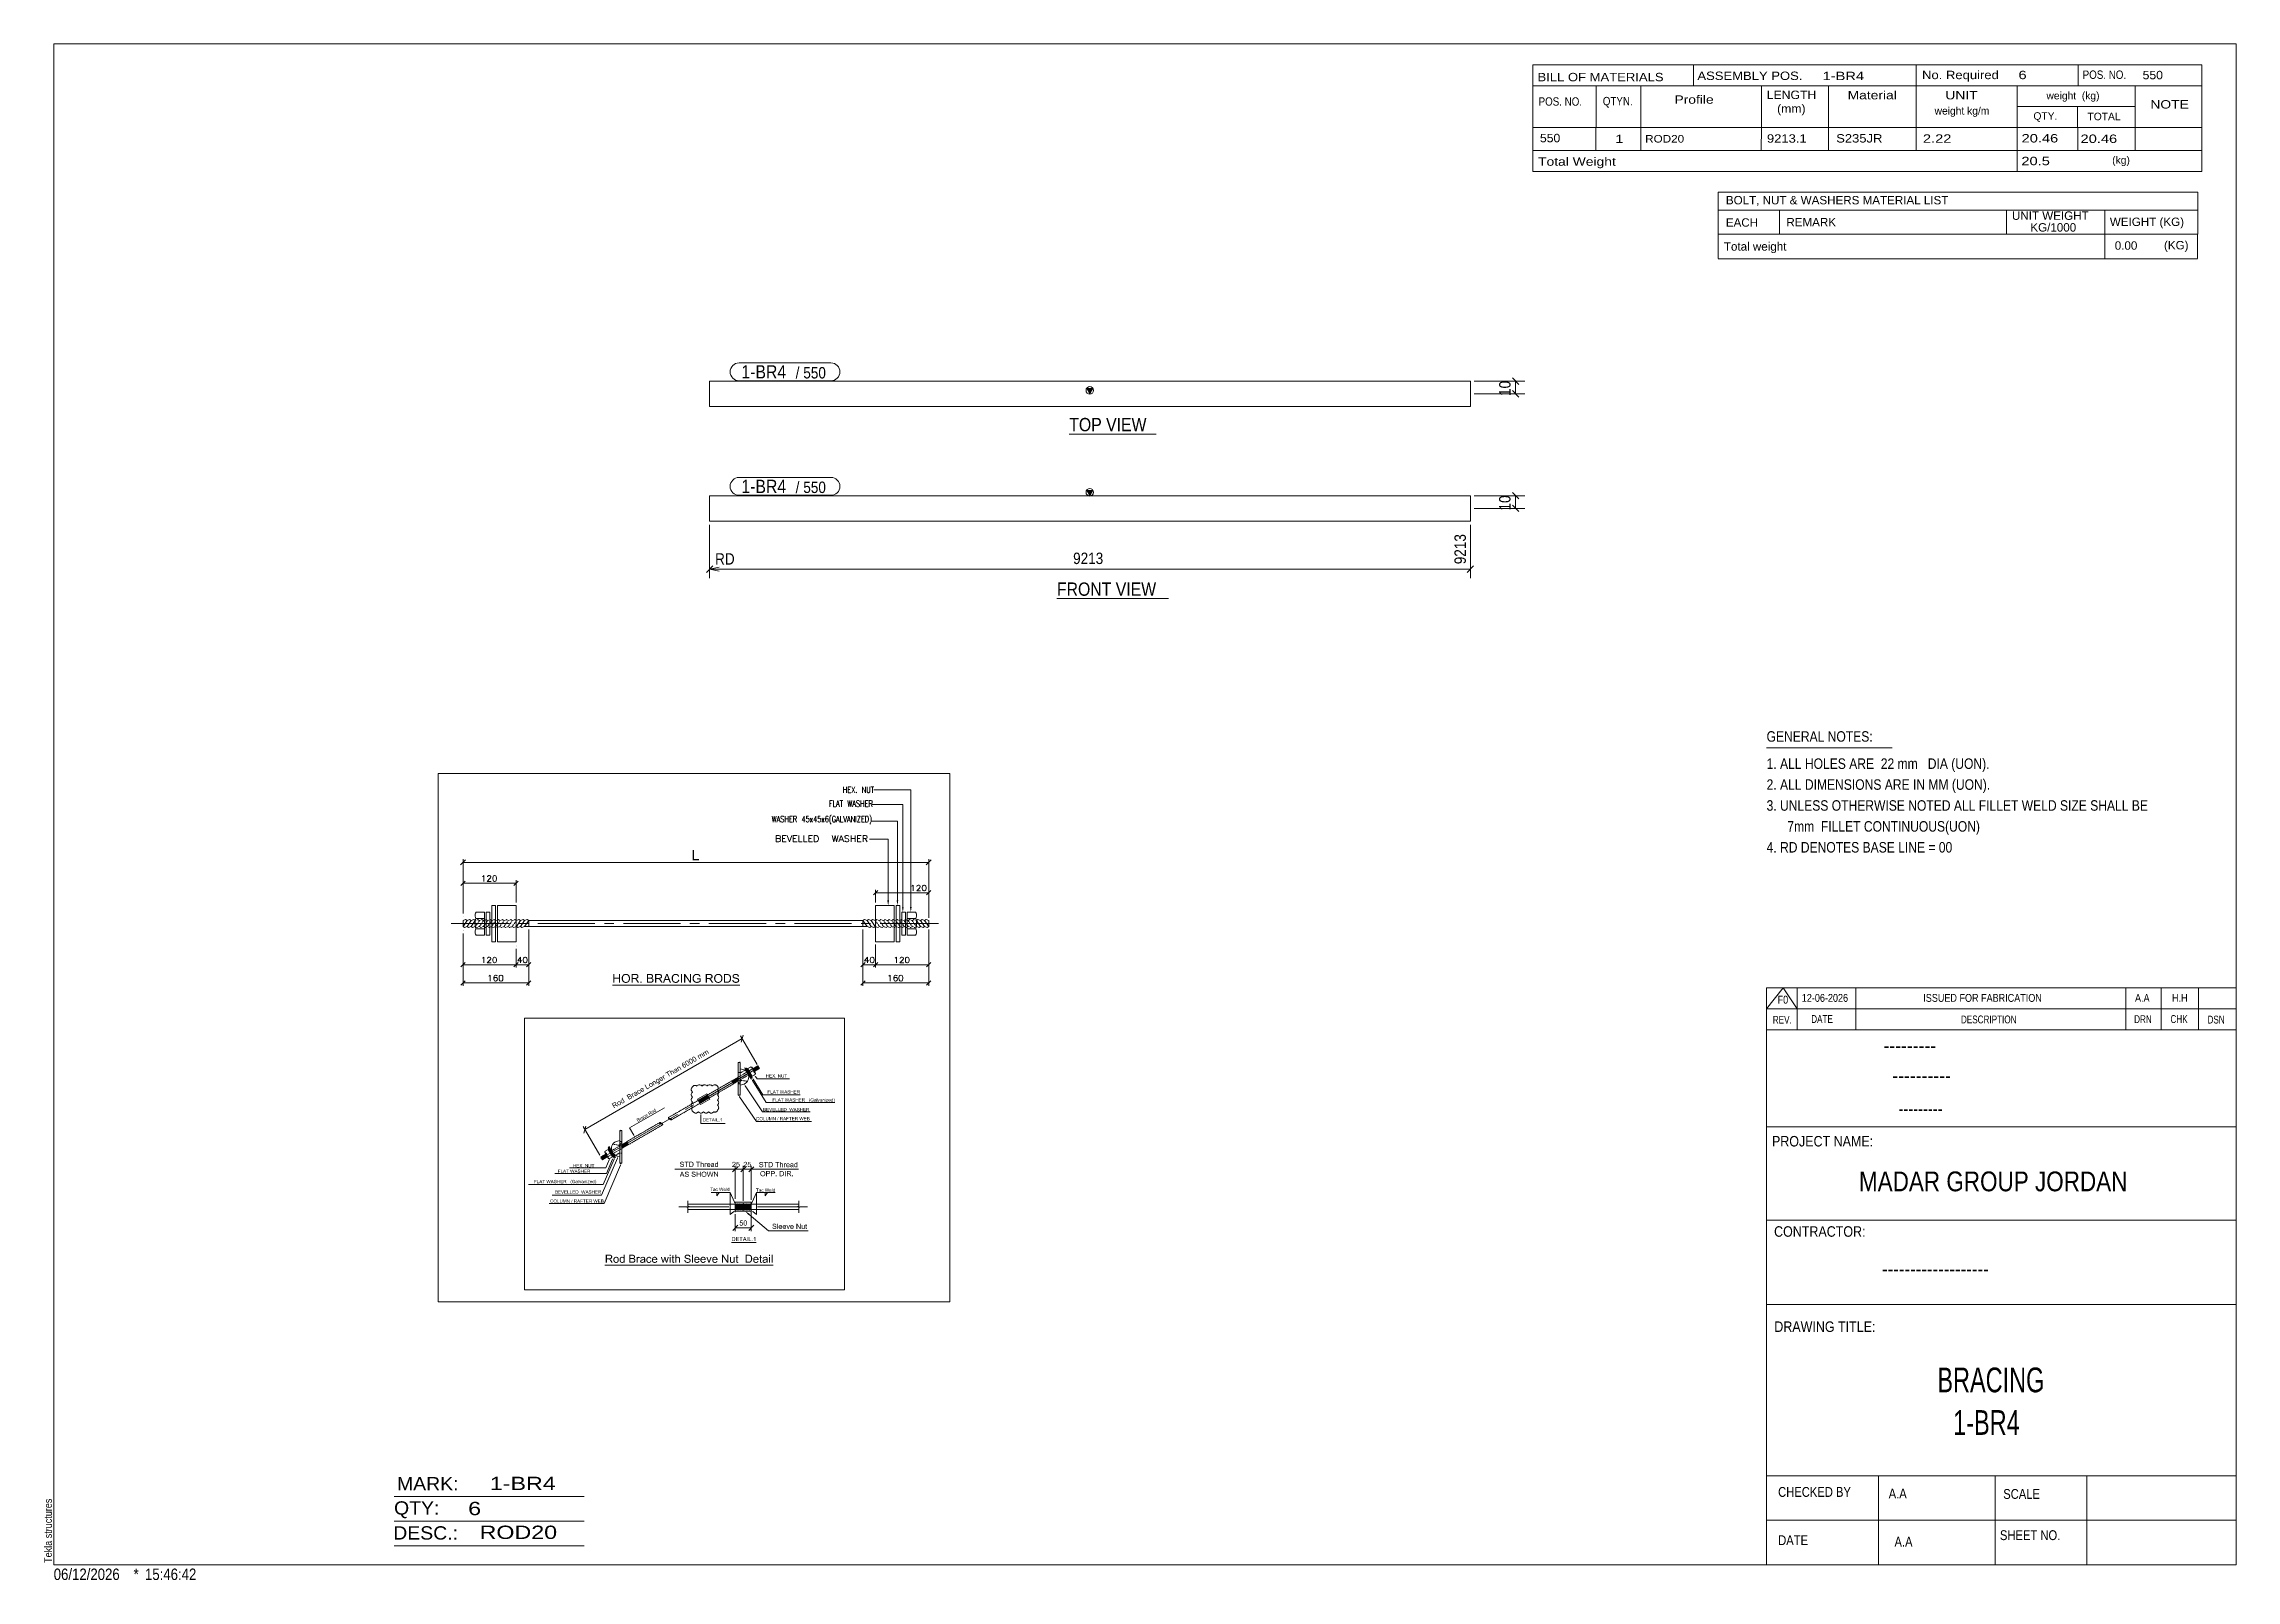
# Model space of a CAD drawing. Header units: millimetres. Extents: x 2 to 579, y 1 to 405.
import ezdxf

# ---------------------------------------------------------------- set-up
doc = ezdxf.new("R2010")
doc.units = ezdxf.units.MM
doc.linetypes.add('XKITLINE00', pattern=[0])
for name, color, linetype, lineweight in [('Dimensions', 7, 'Continuous', 0), ('DrawingSheet', 5, 'Continuous', 0), ('GraphicObject', 6, 'Continuous', 0), ('LinkedObject', 7, 'Continuous', 0), ('OtherObjectType', 7, 'Continuous', 0), ('Part', 2, 'Continuous', 0), ('PartMark', 7, 'Continuous', 0)]:
    doc.layers.add(name, color=color, linetype=linetype, lineweight=lineweight)
doc.styles.add('@ARIAL_UNICODE_MS_BOLD', font='ARIAL.TTF')
doc.styles.add('ARIAL', font='ARIAL.TTF')
doc.styles.add('ARIAL_NARROW', font='ARIALN.TTF')
doc.styles.add('COMIC_SANS_MS_BOLD', font='COMICBD.TTF')
doc.styles.add('SWIS721_EX_BT', font='ARIAL.TTF')
doc.styles.add('SWISSE', font='ARIAL.TTF')

# ---------------------------------------------------------------- blocks, each defined once
blk = doc.blocks.new('*A1')
at = {"layer": 'Part'}
blk.add_hatch(color=2, dxfattribs=at).paths.add_polyline_path([(276.7, 287.57), (278.3, 287.57), (277.5, 286.17)], flags=17)
at = {"layer": 'Part', "color": 2, "linetype": 'XKITLINE00', "lineweight": 0}
for p, q in [((177.5, 286.17), (277.5, 286.17)), ((177.5, 279.51), (177.5, 286.17)), ((277.5, 286.17), (276.7, 287.57)), ((276.7, 287.57), (278.3, 287.57)), ((278.3, 287.57), (277.5, 286.17)), ((277.6, 286.17), (377.6, 286.17)), ((377.6, 286.17), (377.6, 279.51)), ((277.5, 279.51), (177.5, 279.51)), ((377.6, 279.51), (277.6, 279.51))]:
    blk.add_line(p, q, dxfattribs=at)
blk.add_circle((277.5, 287.07), 1, dxfattribs=at)
blk = doc.blocks.new('*A2')
at = {"layer": 'Part'}
blk.add_hatch(color=2, dxfattribs=at).paths.add_polyline_path([(276.7, 314.36), (278.3, 314.36), (277.5, 312.96)], flags=17)
at = {"layer": 'Part', "color": 2, "linetype": 'XKITLINE00', "lineweight": 0}
for p, q in [((277.5, 316.29), (177.5, 316.29)), ((177.5, 316.29), (177.5, 309.62)), ((277.5, 312.96), (276.7, 314.36)), ((276.7, 314.36), (278.3, 314.36)), ((278.3, 314.36), (277.5, 312.96)), ((377.6, 316.29), (277.6, 316.29)), ((377.6, 309.62), (377.6, 316.29)), ((177.5, 309.62), (277.5, 309.62)), ((277.6, 309.62), (377.6, 309.62))]:
    blk.add_line(p, q, dxfattribs=at)
blk.add_circle((277.5, 313.86), 1, dxfattribs=at)
blk = doc.blocks.new('*A3')
at = {"layer": 'GraphicObject', "color": 3, "linetype": 'XKITLINE00', "lineweight": 0}
for p, q in [((240.7, 213.1), (106.14, 213.1)), ((106.14, 213.1), (106.14, 74.15)), ((240.7, 74.15), (240.7, 213.1)), ((106.14, 74.15), (240.7, 74.15))]:
    blk.add_line(p, q, dxfattribs=at)
blk = doc.blocks.new('*A4')
at = {"layer": 'LinkedObject'}
for color, points in [(7, [(173.39, 193), (173.04, 190.3), (173.04, 193)]), (7, [(173.39, 190.62), (173.04, 190.3), (173.39, 193)]), (7, [(173.04, 190.3), (173.39, 190.62), (174.72, 190.3)]), (7, [(174.72, 190.3), (173.39, 190.62), (174.72, 190.62)]), (1, [(224.69, 179.71), (224.46, 178.36), (224.24, 179.71)]), (1, [(227.13, 179.78), (226.9, 178.43), (226.68, 179.78)]), (1, [(228.54, 177.94), (228.32, 176.59), (228.09, 177.94)]), (1, [(230.64, 177.98), (230.41, 176.63), (230.19, 177.98)]), (7, [(152.48, 159.42), (152.18, 158.08), (152.18, 160.36)]), (7, [(152.48, 159.42), (152.18, 160.36), (152.48, 160.36)]), (7, [(152.48, 159.15), (152.18, 158.08), (152.48, 159.42)]), (7, [(152.18, 158.08), (152.48, 159.15), (152.48, 158.08)]), (7, [(152.48, 159.42), (153.67, 159.15), (152.48, 159.15)]), (7, [(153.67, 159.42), (153.67, 159.15), (152.48, 159.42)]), (7, [(153.97, 160.36), (153.67, 159.42), (153.67, 160.36)]), (7, [(153.67, 159.15), (153.67, 159.42), (153.97, 160.36)]), (7, [(153.67, 159.15), (153.97, 160.36), (153.97, 158.08)]), (7, [(153.67, 159.15), (153.97, 158.08), (153.67, 158.08)]), (7, [(154.69, 160.08), (154.38, 159.19), (154.54, 159.92)]), (7, [(154.81, 159.81), (154.38, 159.19), (154.69, 160.08)]), (7, [(154.54, 159.92), (154.38, 159.19), (154.38, 159.47)]), (7, [(154.69, 159.44), (154.38, 159.19), (154.81, 159.81)]), (7, [(154.38, 159.19), (154.69, 159.44), (154.69, 159.18)]), (7, [(154.38, 159.19), (154.69, 158.98), (154.38, 159.04)]), (7, [(154.69, 158.98), (154.38, 159.19), (154.69, 159.18)]), (7, [(154.38, 159.04), (154.69, 158.98), (154.45, 158.75)]), (7, [(154.45, 158.75), (154.69, 158.98), (154.51, 158.62)]), (7, [(154.51, 158.62), (154.69, 158.98), (154.81, 158.65)]), (7, [(154.81, 158.65), (154.77, 158.27), (154.51, 158.62)]), (7, [(154.51, 158.62), (154.77, 158.27), (154.58, 158.48)]), (7, [(155.24, 160.4), (154.69, 160.08), (154.84, 160.24)]), (7, [(155.48, 160.4), (154.69, 160.08), (155.24, 160.4)]), (7, [(155.32, 160.14), (154.69, 160.08), (155.48, 160.4)]), (7, [(155.04, 160.03), (154.69, 160.08), (155.32, 160.14)]), (7, [(154.69, 160.08), (155.04, 160.03), (154.93, 159.92)]), (7, [(154.81, 159.81), (154.69, 160.08), (154.93, 159.92)]), (7, [(154.92, 158.53), (154.77, 158.27), (154.81, 158.65)]), (7, [(154.77, 158.27), (154.92, 158.53), (154.9, 158.19)]), (7, [(154.9, 158.19), (154.92, 158.53), (155.03, 158.41)]), (7, [(155.03, 158.41), (155.48, 158.04), (154.9, 158.19)]), (7, [(154.9, 158.19), (155.48, 158.04), (155.03, 158.11)]), (7, [(155.31, 158.29), (155.48, 158.04), (155.03, 158.41)]), (7, [(155.03, 158.11), (155.48, 158.04), (155.31, 158.04)]), (7, [(155.48, 158.04), (155.31, 158.29), (155.47, 158.29)]), (7, [(155.32, 160.14), (155.48, 160.4), (155.48, 160.14)]), (7, [(155.65, 158.29), (155.48, 158.04), (155.47, 158.29)]), (7, [(155.48, 160.4), (155.59, 160.14), (155.48, 160.14)]), (7, [(155.92, 160.33), (155.48, 160.4), (155.64, 160.4)]), (7, [(156.05, 160.25), (155.48, 160.4), (155.92, 160.33)]), (7, [(155.8, 160.08), (155.48, 160.4), (156.05, 160.25)]), (7, [(155.59, 160.14), (155.48, 160.4), (155.8, 160.08)]), (7, [(155.48, 158.04), (155.65, 158.29), (155.62, 158.04)]), (7, [(155.62, 158.04), (155.65, 158.29), (155.9, 158.11)]), (7, [(156.03, 158.18), (155.65, 158.29), (155.93, 158.41)]), (7, [(155.9, 158.11), (155.65, 158.29), (156.03, 158.18)]), (7, [(155.8, 160.08), (156.05, 160.25), (155.89, 160.03)]), (7, [(156.05, 160.25), (155.98, 159.97), (155.89, 160.03)]), (7, [(156.04, 158.53), (156.16, 158.25), (155.93, 158.41)]), (7, [(155.93, 158.41), (156.16, 158.25), (156.03, 158.18)]), (7, [(155.98, 159.97), (156.05, 160.25), (156.12, 159.81)]), (7, [(156.43, 158.59), (156.04, 158.53), (156.15, 158.65)]), (7, [(156.36, 158.46), (156.04, 158.53), (156.43, 158.59)]), (7, [(156.16, 158.25), (156.04, 158.53), (156.36, 158.46)]), (7, [(156.37, 159.96), (156.05, 160.25), (156.18, 160.17)]), (7, [(156.44, 159.83), (156.05, 160.25), (156.37, 159.96)]), (7, [(156.12, 159.81), (156.05, 160.25), (156.44, 159.83)]), (7, [(156.12, 159.81), (156.44, 159.83), (156.16, 159.7)]), (7, [(156.15, 158.65), (156.57, 159.21), (156.43, 158.59)]), (7, [(156.26, 159), (156.57, 159.21), (156.15, 158.65)]), (7, [(156.44, 159.83), (156.21, 159.6), (156.16, 159.7)]), (7, [(156.21, 159.6), (156.44, 159.83), (156.26, 159.36)]), (7, [(156.26, 159.36), (156.44, 159.83), (156.57, 159.39)]), (7, [(156.26, 159.22), (156.57, 159.39), (156.57, 159.21)]), (7, [(156.26, 159.36), (156.57, 159.39), (156.26, 159.22)]), (7, [(156.57, 159.21), (156.26, 159), (156.26, 159.22)]), (7, [(156.43, 158.59), (156.57, 159.21), (156.5, 158.73)]), (7, [(156.57, 159.39), (156.44, 159.83), (156.5, 159.69)]), (7, [(156.5, 158.73), (156.57, 159.21), (156.57, 159.04)]), (7, [(157.27, 159.35), (156.96, 158.08), (156.96, 160.36)]), (7, [(156.96, 160.36), (157.27, 160.11), (157.27, 159.35)]), (7, [(157.99, 160.11), (156.96, 160.36), (157.98, 160.36)]), (7, [(157.27, 160.11), (156.96, 160.36), (157.99, 160.11)]), (7, [(157.27, 159.35), (157.27, 159.09), (156.96, 158.08)]), (7, [(156.96, 158.08), (157.27, 159.09), (157.27, 158.08)]), (7, [(157.62, 159.09), (157.27, 159.35), (157.92, 159.35)]), (7, [(157.27, 159.09), (157.27, 159.35), (157.62, 159.09)]), (7, [(157.62, 159.09), (157.92, 159.35), (157.68, 159.09)]), (7, [(157.68, 159.09), (157.92, 159.35), (157.76, 159.09)]), (7, [(157.76, 159.09), (157.92, 159.35), (157.79, 159.08)]), (7, [(157.79, 159.08), (157.92, 159.35), (157.82, 159.07)]), (7, [(157.82, 159.07), (157.92, 159.35), (157.89, 159.04)]), (7, [(157.89, 159.04), (157.92, 159.35), (158.02, 159.35)]), (7, [(157.89, 159.04), (158.02, 159.35), (157.92, 159.02)]), (7, [(158.02, 159.35), (158.15, 159.12), (157.92, 159.02)]), (7, [(157.92, 159.02), (158.15, 159.12), (157.96, 159)]), (7, [(158.15, 159.12), (158.03, 158.92), (157.96, 159)]), (7, [(157.98, 160.36), (158.12, 160.11), (157.99, 160.11)]), (7, [(158.36, 160.33), (157.98, 160.36), (158.13, 160.36)]), (7, [(158.44, 160.3), (157.98, 160.36), (158.36, 160.33)]), (7, [(158.3, 160.06), (157.98, 160.36), (158.44, 160.3)]), (7, [(158.12, 160.11), (157.98, 160.36), (158.3, 160.06)]), (7, [(158.18, 159.38), (158.15, 159.12), (158.02, 159.35)]), (7, [(158.21, 159.09), (158.03, 158.92), (158.15, 159.12)]), (7, [(158.03, 158.92), (158.21, 159.09), (158.08, 158.87)]), (7, [(158.08, 158.87), (158.21, 159.09), (158.12, 158.81)]), (7, [(158.12, 158.81), (158.21, 159.09), (158.33, 159)]), (7, [(158.33, 159), (158.23, 158.65), (158.12, 158.81)]), (7, [(158.15, 159.12), (158.18, 159.38), (158.31, 159.14)]), (7, [(158.24, 159.4), (158.63, 159.33), (158.18, 159.38)]), (7, [(158.55, 159.24), (158.18, 159.38), (158.63, 159.33)]), (7, [(158.31, 159.14), (158.18, 159.38), (158.55, 159.24)]), (7, [(158.33, 159), (158.21, 159.09), (158.3, 159.03)]), (7, [(158.4, 158.94), (158.23, 158.65), (158.33, 159)]), (7, [(158.52, 158.79), (158.23, 158.65), (158.4, 158.94)]), (7, [(158.23, 158.65), (158.52, 158.79), (158.29, 158.55)]), (7, [(158.3, 159.42), (158.63, 159.33), (158.24, 159.4)]), (7, [(158.29, 158.55), (158.52, 158.79), (158.58, 158.7)]), (7, [(158.29, 158.55), (158.58, 158.7), (158.6, 158.08)]), (7, [(158.44, 160.3), (158.36, 160.01), (158.3, 160.06)]), (7, [(158.63, 159.33), (158.3, 159.42), (158.39, 159.49)]), (7, [(158.52, 160.27), (158.36, 160.01), (158.44, 160.3)]), (7, [(158.36, 160.01), (158.52, 160.27), (158.42, 159.95)]), (7, [(158.42, 159.53), (158.63, 159.33), (158.39, 159.49)]), (7, [(158.42, 159.95), (158.52, 160.27), (158.69, 160.08)]), (7, [(158.69, 160.08), (158.48, 159.82), (158.42, 159.95)]), (7, [(158.45, 159.58), (158.63, 159.33), (158.42, 159.53)]), (7, [(158.45, 159.58), (158.79, 159.74), (158.63, 159.33)]), (7, [(158.48, 159.68), (158.79, 159.74), (158.45, 159.58)]), (7, [(158.74, 160), (158.48, 159.82), (158.69, 160.08)]), (7, [(158.79, 159.83), (158.48, 159.82), (158.74, 160)]), (7, [(158.79, 159.74), (158.48, 159.82), (158.79, 159.83)]), (7, [(158.48, 159.82), (158.79, 159.74), (158.48, 159.74)]), (7, [(158.79, 159.74), (158.48, 159.68), (158.48, 159.74)]), (7, [(158.69, 160.08), (158.52, 160.27), (158.65, 160.16)]), (7, [(158.6, 158.08), (158.58, 158.7), (158.97, 158.08)]), (7, [(158.63, 159.33), (158.79, 159.74), (158.71, 159.41)]), (7, [(158.71, 159.41), (158.79, 159.74), (158.79, 159.62)]), (7, [(159.63, 158.4), (159.31, 158.08), (159.31, 158.4)]), (7, [(159.63, 158.08), (159.31, 158.08), (159.63, 158.4)]), (7, [(161.03, 160.36), (161.33, 159.13), (161.03, 158.08)]), (7, [(161.33, 159.4), (161.33, 159.13), (161.03, 160.36)]), (7, [(161.03, 160.36), (161.33, 160.09), (161.33, 159.4)]), (7, [(161.79, 160.09), (161.03, 160.36), (161.88, 160.36)]), (7, [(161.33, 160.09), (161.03, 160.36), (161.79, 160.09)]), (7, [(161.03, 158.08), (161.33, 159.13), (161.33, 158.35)]), (7, [(161.33, 158.35), (161.9, 158.08), (161.03, 158.08)]), (7, [(161.86, 159.13), (161.33, 159.4), (161.82, 159.4)]), (7, [(161.33, 159.13), (161.33, 159.4), (161.86, 159.13)]), (7, [(161.9, 158.35), (161.9, 158.08), (161.33, 158.35)]), (7, [(161.79, 160.09), (161.88, 160.36), (161.91, 160.09)]), (7, [(161.97, 159.13), (161.82, 159.4), (161.92, 159.4)]), (7, [(161.86, 159.13), (161.82, 159.4), (161.97, 159.13)]), (7, [(161.88, 160.36), (162.08, 160.08), (161.91, 160.09)]), (7, [(162.02, 160.36), (162.08, 160.08), (161.88, 160.36)]), (7, [(161.9, 158.35), (162.01, 158.08), (161.9, 158.08)]), (7, [(161.97, 158.35), (162.01, 158.08), (161.9, 158.35)]), (7, [(162.07, 159.41), (162.32, 159.29), (161.92, 159.4)]), (7, [(161.92, 159.4), (162.32, 159.29), (161.97, 159.13)]), (7, [(161.97, 159.13), (162.32, 159.29), (162.14, 159.11)]), (7, [(161.97, 158.35), (162.19, 158.09), (162.01, 158.08)]), (7, [(162.08, 158.35), (162.19, 158.09), (161.97, 158.35)]), (7, [(162.23, 160.33), (162.08, 160.08), (162.02, 160.36)]), (7, [(162.11, 159.43), (162.4, 159.33), (162.07, 159.41)]), (7, [(162.32, 159.29), (162.07, 159.41), (162.4, 159.33)]), (7, [(162.08, 160.08), (162.23, 160.33), (162.13, 160.06)]), (7, [(162.11, 158.36), (162.19, 158.09), (162.08, 158.35)]), (7, [(162.17, 159.45), (162.4, 159.33), (162.11, 159.43)]), (7, [(162.27, 158.11), (162.11, 158.36), (162.16, 158.37)]), (7, [(162.19, 158.09), (162.11, 158.36), (162.27, 158.11)]), (7, [(162.13, 160.06), (162.23, 160.33), (162.19, 160.04)]), (7, [(162.32, 159.29), (162.19, 159.09), (162.14, 159.11)]), (7, [(162.25, 158.4), (162.52, 158.23), (162.16, 158.37)]), (7, [(162.16, 158.37), (162.52, 158.23), (162.27, 158.11)]), (7, [(162.26, 159.5), (162.4, 159.33), (162.17, 159.45)]), (7, [(162.19, 160.04), (162.23, 160.33), (162.31, 160.29)]), (7, [(162.31, 160.29), (162.26, 159.99), (162.19, 160.04)]), (7, [(162.19, 159.09), (162.32, 159.29), (162.25, 159.07)]), (7, [(162.25, 159.07), (162.32, 159.29), (162.34, 159.01)]), (7, [(162.28, 158.42), (162.52, 158.23), (162.25, 158.4)]), (7, [(162.38, 160.26), (162.26, 159.99), (162.31, 160.29)]), (7, [(162.51, 160.15), (162.26, 159.99), (162.38, 160.26)]), (7, [(162.55, 160.08), (162.26, 159.99), (162.51, 160.15)]), (7, [(162.26, 159.99), (162.55, 160.08), (162.29, 159.94)]), (7, [(162.56, 159.5), (162.26, 159.5), (162.32, 159.58)]), (7, [(162.52, 159.44), (162.26, 159.5), (162.56, 159.5)]), (7, [(162.4, 159.33), (162.26, 159.5), (162.52, 159.44)]), (7, [(162.27, 158.11), (162.52, 158.23), (162.34, 158.13)]), (7, [(162.52, 158.23), (162.28, 158.42), (162.32, 158.44)]), (7, [(162.55, 160.08), (162.32, 159.9), (162.29, 159.94)]), (7, [(162.32, 159.9), (162.55, 160.08), (162.35, 159.8)]), (7, [(162.32, 159.58), (162.64, 159.78), (162.56, 159.5)]), (7, [(162.35, 159.68), (162.64, 159.78), (162.32, 159.58)]), (7, [(162.59, 159.16), (162.32, 159.29), (162.43, 159.26)]), (7, [(162.34, 159.01), (162.32, 159.29), (162.59, 159.16)]), (7, [(162.37, 158.5), (162.69, 158.44), (162.32, 158.44)]), (7, [(162.32, 158.44), (162.69, 158.44), (162.52, 158.23)]), (7, [(162.34, 159.01), (162.59, 159.16), (162.38, 158.96)]), (7, [(162.34, 158.13), (162.52, 158.23), (162.47, 158.19)]), (7, [(162.35, 159.8), (162.55, 160.08), (162.64, 159.78)]), (7, [(162.64, 159.78), (162.35, 159.74), (162.35, 159.8)]), (7, [(162.35, 159.74), (162.64, 159.78), (162.35, 159.68)]), (7, [(162.4, 158.55), (162.69, 158.44), (162.37, 158.5)]), (7, [(162.38, 158.96), (162.59, 159.16), (162.41, 158.91)]), (7, [(162.69, 158.44), (162.4, 158.55), (162.42, 158.59)]), (7, [(162.41, 158.91), (162.59, 159.16), (162.64, 159.08)]), (7, [(162.64, 159.08), (162.44, 158.8), (162.41, 158.91)]), (7, [(162.42, 158.59), (162.75, 158.74), (162.69, 158.44)]), (7, [(162.44, 158.68), (162.75, 158.74), (162.42, 158.59)]), (7, [(162.7, 159.01), (162.44, 158.8), (162.64, 159.08)]), (7, [(162.75, 158.84), (162.44, 158.8), (162.7, 159.01)]), (7, [(162.75, 158.74), (162.44, 158.8), (162.75, 158.84)]), (7, [(162.44, 158.8), (162.75, 158.74), (162.44, 158.74)]), (7, [(162.75, 158.74), (162.44, 158.68), (162.44, 158.74)]), (7, [(162.52, 158.23), (162.69, 158.44), (162.57, 158.26)]), (7, [(162.64, 159.86), (162.55, 160.08), (162.6, 160.01)]), (7, [(162.64, 159.78), (162.55, 160.08), (162.64, 159.86)]), (7, [(162.56, 159.5), (162.64, 159.78), (162.6, 159.57)]), (7, [(162.57, 158.26), (162.69, 158.44), (162.65, 158.37)]), (7, [(162.6, 159.57), (162.64, 159.78), (162.64, 159.7)]), (7, [(162.69, 158.44), (162.75, 158.74), (162.72, 158.51)]), (7, [(162.72, 158.51), (162.75, 158.74), (162.75, 158.66)]), (7, [(163.48, 159.35), (163.17, 158.08), (163.17, 160.36)]), (7, [(163.17, 160.36), (163.48, 160.11), (163.48, 159.35)]), (7, [(164.2, 160.11), (163.17, 160.36), (164.19, 160.36)]), (7, [(163.48, 160.11), (163.17, 160.36), (164.2, 160.11)]), (7, [(163.48, 159.35), (163.48, 159.09), (163.17, 158.08)]), (7, [(163.17, 158.08), (163.48, 159.09), (163.48, 158.08)]), (7, [(163.83, 159.09), (163.48, 159.35), (164.13, 159.35)]), (7, [(163.48, 159.09), (163.48, 159.35), (163.83, 159.09)]), (7, [(163.83, 159.09), (164.13, 159.35), (163.88, 159.09)]), (7, [(163.88, 159.09), (164.13, 159.35), (163.97, 159.09)]), (7, [(163.97, 159.09), (164.13, 159.35), (163.99, 159.08)]), (7, [(163.99, 159.08), (164.13, 159.35), (164.03, 159.07)]), (7, [(164.03, 159.07), (164.13, 159.35), (164.1, 159.04)]), (7, [(164.1, 159.04), (164.13, 159.35), (164.23, 159.35)]), (7, [(164.1, 159.04), (164.23, 159.35), (164.13, 159.02)]), (7, [(164.23, 159.35), (164.36, 159.12), (164.13, 159.02)]), (7, [(164.13, 159.02), (164.36, 159.12), (164.17, 159)]), (7, [(164.36, 159.12), (164.24, 158.92), (164.17, 159)]), (7, [(164.19, 160.36), (164.33, 160.11), (164.2, 160.11)]), (7, [(164.57, 160.33), (164.19, 160.36), (164.34, 160.36)]), (7, [(164.65, 160.3), (164.19, 160.36), (164.57, 160.33)]), (7, [(164.51, 160.06), (164.19, 160.36), (164.65, 160.3)]), (7, [(164.33, 160.11), (164.19, 160.36), (164.51, 160.06)]), (7, [(164.39, 159.38), (164.36, 159.12), (164.23, 159.35)]), (7, [(164.42, 159.09), (164.24, 158.92), (164.36, 159.12)]), (7, [(164.24, 158.92), (164.42, 159.09), (164.29, 158.87)]), (7, [(164.29, 158.87), (164.42, 159.09), (164.33, 158.81)]), (7, [(164.33, 158.81), (164.42, 159.09), (164.54, 159)]), (7, [(164.54, 159), (164.44, 158.65), (164.33, 158.81)]), (7, [(164.36, 159.12), (164.39, 159.38), (164.52, 159.14)]), (7, [(164.45, 159.4), (164.84, 159.33), (164.39, 159.38)]), (7, [(164.76, 159.24), (164.39, 159.38), (164.84, 159.33)]), (7, [(164.52, 159.14), (164.39, 159.38), (164.76, 159.24)]), (7, [(164.54, 159), (164.42, 159.09), (164.51, 159.03)]), (7, [(164.6, 158.94), (164.44, 158.65), (164.54, 159)]), (7, [(164.73, 158.79), (164.44, 158.65), (164.6, 158.94)]), (7, [(164.44, 158.65), (164.73, 158.79), (164.5, 158.55)]), (7, [(164.51, 159.42), (164.84, 159.33), (164.45, 159.4)]), (7, [(164.5, 158.55), (164.73, 158.79), (164.79, 158.7)]), (7, [(164.5, 158.55), (164.79, 158.7), (164.81, 158.08)]), (7, [(164.65, 160.3), (164.57, 160.01), (164.51, 160.06)]), (7, [(164.84, 159.33), (164.51, 159.42), (164.6, 159.49)]), (7, [(164.73, 160.27), (164.57, 160.01), (164.65, 160.3)]), (7, [(164.57, 160.01), (164.73, 160.27), (164.63, 159.95)]), (7, [(164.63, 159.53), (164.84, 159.33), (164.6, 159.49)]), (7, [(164.63, 159.95), (164.73, 160.27), (164.9, 160.08)]), (7, [(164.9, 160.08), (164.69, 159.82), (164.63, 159.95)]), (7, [(164.66, 159.58), (164.84, 159.33), (164.63, 159.53)]), (7, [(164.66, 159.58), (165, 159.74), (164.84, 159.33)]), (7, [(164.69, 159.68), (165, 159.74), (164.66, 159.58)]), (7, [(164.95, 160), (164.69, 159.82), (164.9, 160.08)]), (7, [(165, 159.83), (164.69, 159.82), (164.95, 160)]), (7, [(165, 159.74), (164.69, 159.82), (165, 159.83)]), (7, [(164.69, 159.82), (165, 159.74), (164.69, 159.74)]), (7, [(165, 159.74), (164.69, 159.68), (164.69, 159.74)]), (7, [(164.9, 160.08), (164.73, 160.27), (164.86, 160.16)]), (7, [(164.81, 158.08), (164.79, 158.7), (165.18, 158.08)]), (7, [(164.84, 159.33), (165, 159.74), (164.92, 159.41)]), (7, [(164.92, 159.41), (165, 159.74), (165, 159.62)]), (7, [(166.1, 160.36), (166.13, 159.68), (165.22, 158.08)]), (7, [(165.22, 158.08), (166.13, 159.68), (165.88, 159.02)]), (7, [(165.79, 158.77), (165.22, 158.08), (165.88, 159.02)]), (7, [(165.22, 158.08), (165.79, 158.77), (165.54, 158.08)]), (7, [(165.88, 159.02), (166.75, 158.77), (165.79, 158.77)]), (7, [(166.66, 159.02), (166.75, 158.77), (165.88, 159.02)]), (7, [(166.13, 159.68), (166.1, 160.36), (166.17, 159.79)]), (7, [(166.17, 159.79), (166.1, 160.36), (166.23, 160.01)]), (7, [(166.23, 160.01), (166.1, 160.36), (166.26, 160.12)]), (7, [(166.43, 160.36), (166.26, 160.12), (166.1, 160.36)]), (7, [(166.26, 160.12), (166.43, 160.36), (166.28, 160.03)]), (7, [(166.28, 160.03), (166.43, 160.36), (166.36, 159.79)]), (7, [(166.36, 159.79), (166.43, 160.36), (166.42, 159.65)]), (7, [(166.42, 159.65), (166.43, 160.36), (166.66, 159.02)]), (7, [(166.66, 159.02), (166.43, 160.36), (166.75, 158.77)]), (7, [(166.75, 158.77), (166.43, 160.36), (167.36, 158.08)]), (7, [(166.75, 158.77), (167.36, 158.08), (167.02, 158.08)]), (7, [(167.86, 159.57), (167.52, 159.41), (167.58, 159.73)]), (7, [(167.83, 159.35), (167.52, 159.41), (167.86, 159.57)]), (7, [(167.52, 159.41), (167.83, 159.35), (167.52, 159.24)]), (7, [(167.52, 159.24), (167.83, 159.35), (167.83, 159.24)]), (7, [(167.83, 159.24), (167.52, 159.07), (167.52, 159.24)]), (7, [(167.83, 159.09), (167.52, 159.07), (167.83, 159.24)]), (7, [(167.83, 159.09), (167.64, 158.62), (167.52, 159.07)]), (7, [(167.52, 159.07), (167.64, 158.62), (167.58, 158.77)]), (7, [(167.9, 159.68), (167.58, 159.73), (167.65, 159.86)]), (7, [(167.86, 159.57), (167.58, 159.73), (167.9, 159.68)]), (7, [(167.87, 158.84), (167.64, 158.62), (167.83, 159.09)]), (7, [(167.64, 158.62), (167.87, 158.84), (167.91, 158.73)]), (7, [(167.96, 158.62), (167.64, 158.62), (167.91, 158.73)]), (7, [(167.64, 158.62), (167.99, 158.19), (167.7, 158.48)]), (7, [(167.96, 158.62), (167.99, 158.19), (167.64, 158.62)]), (7, [(167.72, 159.99), (168.06, 159.95), (167.65, 159.86)]), (7, [(167.65, 159.86), (168.06, 159.95), (167.94, 159.78)]), (7, [(167.9, 159.68), (167.65, 159.86), (167.94, 159.78)]), (7, [(167.7, 158.48), (167.99, 158.19), (167.87, 158.26)]), (7, [(167.92, 160.19), (168.06, 159.95), (167.72, 159.99)]), (7, [(168.04, 160.26), (168.06, 159.95), (167.92, 160.19)]), (7, [(168.09, 158.46), (167.99, 158.19), (167.96, 158.62)]), (7, [(167.99, 158.19), (168.09, 158.46), (168.18, 158.4)]), (7, [(168.27, 158.35), (167.99, 158.19), (168.18, 158.4)]), (7, [(168.27, 158.35), (168.59, 158.04), (167.99, 158.19)]), (7, [(167.99, 158.19), (168.59, 158.04), (168.11, 158.11)]), (7, [(168.17, 160.33), (168.46, 160.14), (168.04, 160.26)]), (7, [(168.04, 160.26), (168.46, 160.14), (168.24, 160.08)]), (7, [(168.06, 159.95), (168.04, 160.26), (168.15, 160.02)]), (7, [(168.15, 160.02), (168.04, 160.26), (168.24, 160.08)]), (7, [(168.11, 158.11), (168.59, 158.04), (168.41, 158.04)]), (7, [(168.44, 160.4), (168.46, 160.14), (168.17, 160.33)]), (7, [(168.46, 158.29), (168.59, 158.04), (168.27, 158.35)]), (7, [(168.6, 160.4), (168.46, 160.14), (168.44, 160.4)]), (7, [(168.46, 160.14), (168.6, 160.4), (168.59, 160.14)]), (7, [(168.59, 158.04), (168.46, 158.29), (168.57, 158.29)]), (7, [(168.69, 158.29), (168.59, 158.04), (168.57, 158.29)]), (7, [(168.6, 160.4), (168.7, 160.14), (168.59, 160.14)]), (7, [(168.69, 158.29), (169.19, 158.23), (168.59, 158.04)]), (7, [(168.59, 158.04), (169.19, 158.23), (168.77, 158.04)]), (7, [(169.05, 160.31), (168.6, 160.4), (168.77, 160.4)]), (7, [(169.17, 160.23), (168.6, 160.4), (169.05, 160.31)]), (7, [(168.89, 160.09), (168.6, 160.4), (169.17, 160.23)]), (7, [(168.7, 160.14), (168.6, 160.4), (168.89, 160.09)]), (7, [(168.91, 158.37), (169.19, 158.23), (168.69, 158.29)]), (7, [(168.77, 158.04), (169.19, 158.23), (169.07, 158.13)]), (7, [(168.89, 160.09), (169.17, 160.23), (168.97, 160.03)]), (7, [(169.19, 158.23), (168.91, 158.37), (169, 158.44)]), (7, [(169.17, 160.23), (169.04, 159.97), (168.97, 160.03)]), (7, [(169.08, 158.51), (169.19, 158.23), (169, 158.44)]), (7, [(169.04, 159.97), (169.17, 160.23), (169.16, 159.79)]), (7, [(169.08, 158.51), (169.54, 158.8), (169.19, 158.23)]), (7, [(169.2, 158.73), (169.54, 158.8), (169.08, 158.51)]), (7, [(169.16, 159.79), (169.17, 160.23), (169.5, 159.74)]), (7, [(169.16, 159.79), (169.5, 159.74), (169.2, 159.66)]), (7, [(169.45, 159.89), (169.17, 160.23), (169.29, 160.14)]), (7, [(169.5, 159.74), (169.17, 160.23), (169.45, 159.89)]), (7, [(169.19, 158.23), (169.54, 158.8), (169.32, 158.33)]), (7, [(169.54, 158.8), (169.2, 158.73), (169.23, 158.88)]), (7, [(169.32, 158.33), (169.54, 158.8), (169.49, 158.61)]), (7, [(170.26, 160.36), (169.96, 158.08), (169.96, 160.36)]), (7, [(170.26, 158.08), (169.96, 158.08), (170.26, 160.36)]), (7, [(170.79, 160.36), (171.08, 159.87), (170.79, 158.08)]), (7, [(171.08, 159.87), (170.79, 160.36), (171.1, 160.36)]), (7, [(170.79, 158.08), (171.08, 159.87), (171.08, 158.08)]), (7, [(171.08, 159.87), (171.1, 160.36), (172.28, 158.08)]), (7, [(172.28, 158.08), (171.1, 160.36), (172.3, 158.57)]), (7, [(172.3, 158.57), (172.59, 158.08), (172.28, 158.08)]), (7, [(172.59, 160.36), (172.3, 158.57), (172.3, 160.36)]), (7, [(172.59, 158.08), (172.3, 158.57), (172.59, 160.36)]), (7, [(173.16, 159.83), (173.02, 159.37), (173.09, 159.69)]), (7, [(173.38, 159.58), (173.02, 159.37), (173.16, 159.83)]), (7, [(173.33, 159.35), (173.02, 159.37), (173.38, 159.58)]), (7, [(173.02, 159.37), (173.33, 159.35), (173.02, 159.21)]), (7, [(173.02, 159.21), (173.33, 159.35), (173.33, 159.23)]), (7, [(173.33, 159.07), (173.02, 159.21), (173.33, 159.23)]), (7, [(173.02, 159.21), (173.16, 158.6), (173.02, 159.04)]), (7, [(173.33, 159.07), (173.16, 158.6), (173.02, 159.21)]), (7, [(173.02, 159.04), (173.16, 158.6), (173.09, 158.73)]), (7, [(173.57, 160.26), (173.16, 159.83), (173.43, 160.19)]), (7, [(173.73, 160.05), (173.16, 159.83), (173.57, 160.26)]), (7, [(173.43, 160.19), (173.16, 159.83), (173.23, 159.98)]), (7, [(173.61, 159.96), (173.16, 159.83), (173.73, 160.05)]), (7, [(173.57, 159.91), (173.16, 159.83), (173.61, 159.96)]), (7, [(173.52, 159.86), (173.16, 159.83), (173.57, 159.91)]), (7, [(173.45, 159.75), (173.16, 159.83), (173.52, 159.86)]), (7, [(173.16, 159.83), (173.45, 159.75), (173.42, 159.69)]), (7, [(173.38, 159.58), (173.16, 159.83), (173.42, 159.69)]), (7, [(173.39, 158.82), (173.16, 158.6), (173.33, 159.07)]), (7, [(173.16, 158.6), (173.39, 158.82), (173.44, 158.71)]), (7, [(173.49, 158.61), (173.16, 158.6), (173.44, 158.71)]), (7, [(173.49, 158.61), (173.58, 158.18), (173.16, 158.6)]), (7, [(173.16, 158.6), (173.58, 158.18), (173.23, 158.46)]), (7, [(173.23, 158.46), (173.58, 158.18), (173.44, 158.25)]), (7, [(173.65, 158.46), (173.58, 158.18), (173.49, 158.61)]), (7, [(174, 160.4), (173.57, 160.26), (173.7, 160.33)]), (7, [(174.07, 160.14), (173.57, 160.26), (174, 160.4)]), (7, [(173.57, 160.26), (173.81, 160.08), (173.73, 160.05)]), (7, [(173.81, 160.08), (173.57, 160.26), (173.89, 160.11)]), (7, [(173.89, 160.11), (173.57, 160.26), (174.07, 160.14)]), (7, [(173.58, 158.18), (173.65, 158.46), (173.75, 158.41)]), (7, [(173.85, 158.36), (173.58, 158.18), (173.75, 158.41)]), (7, [(173.85, 158.36), (174.19, 158.04), (173.58, 158.18)]), (7, [(173.58, 158.18), (174.19, 158.04), (173.72, 158.11)]), (7, [(173.72, 158.11), (174.19, 158.04), (174.02, 158.04)]), (7, [(174.06, 158.31), (174.19, 158.04), (173.85, 158.36)]), (7, [(174.17, 160.14), (174, 160.4), (174.17, 160.4)]), (7, [(174.07, 160.14), (174, 160.4), (174.17, 160.14)]), (7, [(174.19, 158.04), (174.06, 158.31), (174.17, 158.31)]), (7, [(174.17, 160.4), (174.26, 160.14), (174.17, 160.14)]), (7, [(174.29, 160.4), (174.26, 160.14), (174.17, 160.4)]), (7, [(174.17, 159.24), (174.84, 158.97), (174.17, 158.97)]), (7, [(175.14, 159.24), (174.84, 158.97), (174.17, 159.24)]), (7, [(174.17, 158.31), (174.32, 158.04), (174.19, 158.04)]), (7, [(174.27, 158.31), (174.32, 158.04), (174.17, 158.31)]), (7, [(174.26, 160.14), (174.29, 160.4), (174.41, 160.11)]), (7, [(174.46, 158.35), (174.56, 158.08), (174.27, 158.31)]), (7, [(174.27, 158.31), (174.56, 158.08), (174.32, 158.04)]), (7, [(174.62, 160.32), (174.29, 160.4), (174.52, 160.36)]), (7, [(174.41, 160.11), (174.29, 160.4), (174.62, 160.32)]), (7, [(174.41, 160.11), (174.62, 160.32), (174.48, 160.08)]), (7, [(174.68, 158.13), (174.46, 158.35), (174.56, 158.38)]), (7, [(174.56, 158.08), (174.46, 158.35), (174.68, 158.13)]), (7, [(174.62, 160.32), (174.56, 160.05), (174.48, 160.08)]), (7, [(174.56, 160.05), (174.62, 160.32), (174.66, 159.97)]), (7, [(174.65, 158.42), (174.8, 158.17), (174.56, 158.38)]), (7, [(174.56, 158.38), (174.8, 158.17), (174.68, 158.13)]), (7, [(174.87, 160.17), (174.62, 160.32), (174.72, 160.28)]), (7, [(174.93, 160.1), (174.62, 160.32), (174.87, 160.17)]), (7, [(174.66, 159.97), (174.62, 160.32), (174.93, 160.1)]), (7, [(174.79, 158.5), (175.14, 158.39), (174.65, 158.42)]), (7, [(174.65, 158.42), (175.14, 158.39), (174.8, 158.17)]), (7, [(174.66, 159.97), (174.93, 160.1), (174.7, 159.92)]), (7, [(174.93, 160.1), (174.74, 159.87), (174.7, 159.92)]), (7, [(174.74, 159.87), (174.93, 160.1), (174.81, 159.74)]), (7, [(174.84, 158.55), (175.14, 158.39), (174.79, 158.5)]), (7, [(174.8, 158.17), (175.14, 158.39), (175.03, 158.3)]), (7, [(174.81, 159.74), (174.93, 160.1), (175.08, 159.84)]), (7, [(174.81, 159.74), (175.08, 159.84), (174.83, 159.65)]), (7, [(174.83, 159.65), (175.08, 159.84), (175.1, 159.72)]), (7, [(174.84, 158.55), (175.14, 159.24), (175.14, 158.39)]), (7, [(174.84, 158.97), (175.14, 159.24), (174.84, 158.55)]), (7, [(175.08, 159.84), (174.93, 160.1), (174.99, 160.03)]), (7, [(176.78, 159.35), (176.48, 158.08), (176.48, 160.36)]), (7, [(176.48, 160.36), (176.78, 160.11), (176.78, 159.35)]), (7, [(177.5, 160.11), (176.48, 160.36), (177.49, 160.36)]), (7, [(176.78, 160.11), (176.48, 160.36), (177.5, 160.11)]), (7, [(176.78, 159.35), (176.78, 159.09), (176.48, 158.08)]), (7, [(176.48, 158.08), (176.78, 159.09), (176.78, 158.08)]), (7, [(177.13, 159.09), (176.78, 159.35), (177.43, 159.35)]), (7, [(176.78, 159.09), (176.78, 159.35), (177.13, 159.09)]), (7, [(177.13, 159.09), (177.43, 159.35), (177.19, 159.09)]), (7, [(177.19, 159.09), (177.43, 159.35), (177.27, 159.09)]), (7, [(177.27, 159.09), (177.43, 159.35), (177.3, 159.08)]), (7, [(177.3, 159.08), (177.43, 159.35), (177.33, 159.07)]), (7, [(177.33, 159.07), (177.43, 159.35), (177.4, 159.04)]), (7, [(177.4, 159.04), (177.43, 159.35), (177.53, 159.35)]), (7, [(177.4, 159.04), (177.53, 159.35), (177.44, 159.02)]), (7, [(177.53, 159.35), (177.66, 159.12), (177.44, 159.02)]), (7, [(177.44, 159.02), (177.66, 159.12), (177.47, 159)]), (7, [(177.66, 159.12), (177.55, 158.92), (177.47, 159)]), (7, [(177.49, 160.36), (177.63, 160.11), (177.5, 160.11)]), (7, [(177.87, 160.33), (177.49, 160.36), (177.64, 160.36)]), (7, [(177.95, 160.3), (177.49, 160.36), (177.87, 160.33)]), (7, [(177.81, 160.06), (177.49, 160.36), (177.95, 160.3)]), (7, [(177.63, 160.11), (177.49, 160.36), (177.81, 160.06)]), (7, [(177.69, 159.38), (177.66, 159.12), (177.53, 159.35)]), (7, [(177.72, 159.09), (177.55, 158.92), (177.66, 159.12)]), (7, [(177.55, 158.92), (177.72, 159.09), (177.59, 158.87)]), (7, [(177.59, 158.87), (177.72, 159.09), (177.63, 158.81)]), (7, [(177.63, 158.81), (177.72, 159.09), (177.84, 159)]), (7, [(177.84, 159), (177.74, 158.65), (177.63, 158.81)]), (7, [(177.66, 159.12), (177.69, 159.38), (177.82, 159.14)]), (7, [(177.75, 159.4), (178.14, 159.33), (177.69, 159.38)]), (7, [(178.07, 159.24), (177.69, 159.38), (178.14, 159.33)]), (7, [(177.82, 159.14), (177.69, 159.38), (178.07, 159.24)]), (7, [(177.84, 159), (177.72, 159.09), (177.81, 159.03)]), (7, [(177.91, 158.94), (177.74, 158.65), (177.84, 159)]), (7, [(178.03, 158.79), (177.74, 158.65), (177.91, 158.94)]), (7, [(177.74, 158.65), (178.03, 158.79), (177.81, 158.55)]), (7, [(177.81, 159.42), (178.14, 159.33), (177.75, 159.4)]), (7, [(177.95, 160.3), (177.87, 160.01), (177.81, 160.06)]), (7, [(178.14, 159.33), (177.81, 159.42), (177.9, 159.49)]), (7, [(177.81, 158.55), (178.03, 158.79), (178.09, 158.7)]), (7, [(177.81, 158.55), (178.09, 158.7), (178.11, 158.08)]), (7, [(178.03, 160.27), (177.87, 160.01), (177.95, 160.3)]), (7, [(177.87, 160.01), (178.03, 160.27), (177.93, 159.95)]), (7, [(177.93, 159.53), (178.14, 159.33), (177.9, 159.49)]), (7, [(177.93, 159.95), (178.03, 160.27), (178.21, 160.08)]), (7, [(178.21, 160.08), (177.99, 159.82), (177.93, 159.95)]), (7, [(177.96, 159.58), (178.14, 159.33), (177.93, 159.53)]), (7, [(177.96, 159.58), (178.3, 159.74), (178.14, 159.33)]), (7, [(177.99, 159.68), (178.3, 159.74), (177.96, 159.58)]), (7, [(178.25, 160), (177.99, 159.82), (178.21, 160.08)]), (7, [(178.3, 159.83), (177.99, 159.82), (178.25, 160)]), (7, [(178.3, 159.74), (177.99, 159.82), (178.3, 159.83)]), (7, [(177.99, 159.82), (178.3, 159.74), (177.99, 159.74)]), (7, [(178.3, 159.74), (177.99, 159.68), (177.99, 159.74)]), (7, [(178.21, 160.08), (178.03, 160.27), (178.16, 160.16)]), (7, [(178.11, 158.08), (178.09, 158.7), (178.49, 158.08)]), (7, [(178.14, 159.33), (178.3, 159.74), (178.22, 159.41)]), (7, [(178.22, 159.41), (178.3, 159.74), (178.3, 159.62)]), (7, [(178.99, 160.08), (178.68, 159.19), (178.84, 159.92)]), (7, [(179.11, 159.81), (178.68, 159.19), (178.99, 160.08)]), (7, [(178.84, 159.92), (178.68, 159.19), (178.68, 159.47)]), (7, [(178.99, 159.44), (178.68, 159.19), (179.11, 159.81)]), (7, [(178.68, 159.19), (178.99, 159.44), (178.99, 159.18)]), (7, [(178.68, 159.19), (178.99, 158.98), (178.68, 159.04)]), (7, [(178.99, 158.98), (178.68, 159.19), (178.99, 159.18)]), (7, [(178.68, 159.04), (178.99, 158.98), (178.75, 158.75)]), (7, [(178.75, 158.75), (178.99, 158.98), (178.81, 158.62)]), (7, [(178.81, 158.62), (178.99, 158.98), (179.11, 158.65)]), (7, [(179.11, 158.65), (179.07, 158.27), (178.81, 158.62)]), (7, [(178.81, 158.62), (179.07, 158.27), (178.88, 158.48)]), (7, [(179.54, 160.4), (178.99, 160.08), (179.14, 160.24)]), (7, [(179.78, 160.4), (178.99, 160.08), (179.54, 160.4)]), (7, [(179.62, 160.14), (178.99, 160.08), (179.78, 160.4)]), (7, [(179.34, 160.03), (178.99, 160.08), (179.62, 160.14)]), (7, [(178.99, 160.08), (179.34, 160.03), (179.23, 159.92)]), (7, [(179.11, 159.81), (178.99, 160.08), (179.23, 159.92)]), (7, [(179.22, 158.53), (179.07, 158.27), (179.11, 158.65)]), (7, [(179.07, 158.27), (179.22, 158.53), (179.2, 158.19)]), (7, [(179.2, 158.19), (179.22, 158.53), (179.33, 158.41)]), (7, [(179.33, 158.41), (179.78, 158.04), (179.2, 158.19)]), (7, [(179.2, 158.19), (179.78, 158.04), (179.33, 158.11)]), (7, [(179.61, 158.29), (179.78, 158.04), (179.33, 158.41)]), (7, [(179.33, 158.11), (179.78, 158.04), (179.62, 158.04)]), (7, [(179.78, 158.04), (179.61, 158.29), (179.78, 158.29)]), (7, [(179.62, 160.14), (179.78, 160.4), (179.78, 160.14)]), (7, [(179.78, 160.4), (179.89, 160.14), (179.78, 160.14)]), (7, [(180.22, 160.33), (179.78, 160.4), (179.94, 160.4)]), (7, [(180.35, 160.25), (179.78, 160.4), (180.22, 160.33)]), (7, [(180.1, 160.08), (179.78, 160.4), (180.35, 160.25)]), (7, [(179.89, 160.14), (179.78, 160.4), (180.1, 160.08)]), (7, [(179.78, 158.04), (179.95, 158.29), (179.93, 158.04)]), (7, [(179.95, 158.29), (179.78, 158.04), (179.78, 158.29)]), (7, [(179.93, 158.04), (179.95, 158.29), (180.2, 158.11)]), (7, [(180.33, 158.18), (179.95, 158.29), (180.23, 158.41)]), (7, [(180.2, 158.11), (179.95, 158.29), (180.33, 158.18)]), (7, [(180.1, 160.08), (180.35, 160.25), (180.19, 160.03)]), (7, [(180.35, 160.25), (180.28, 159.97), (180.19, 160.03)]), (7, [(180.34, 158.53), (180.46, 158.25), (180.23, 158.41)]), (7, [(180.23, 158.41), (180.46, 158.25), (180.33, 158.18)]), (7, [(180.28, 159.97), (180.35, 160.25), (180.42, 159.81)]), (7, [(180.73, 158.59), (180.34, 158.53), (180.45, 158.65)]), (7, [(180.66, 158.46), (180.34, 158.53), (180.73, 158.59)]), (7, [(180.46, 158.25), (180.34, 158.53), (180.66, 158.46)]), (7, [(180.67, 159.96), (180.35, 160.25), (180.48, 160.17)]), (7, [(180.74, 159.83), (180.35, 160.25), (180.67, 159.96)]), (7, [(180.42, 159.81), (180.35, 160.25), (180.74, 159.83)]), (7, [(180.42, 159.81), (180.74, 159.83), (180.46, 159.7)]), (7, [(180.45, 158.65), (180.87, 159.21), (180.73, 158.59)]), (7, [(180.56, 159), (180.87, 159.21), (180.45, 158.65)]), (7, [(180.74, 159.83), (180.51, 159.6), (180.46, 159.7)]), (7, [(180.51, 159.6), (180.74, 159.83), (180.56, 159.36)]), (7, [(180.56, 159.36), (180.74, 159.83), (180.87, 159.39)]), (7, [(180.56, 159.22), (180.87, 159.39), (180.87, 159.21)]), (7, [(180.56, 159.36), (180.87, 159.39), (180.56, 159.22)]), (7, [(180.87, 159.21), (180.56, 159), (180.56, 159.22)]), (7, [(180.73, 158.59), (180.87, 159.21), (180.8, 158.73)]), (7, [(180.87, 159.39), (180.74, 159.83), (180.8, 159.69)]), (7, [(180.8, 158.73), (180.87, 159.21), (180.87, 159.04)]), (7, [(181.26, 160.36), (181.56, 160.09), (181.26, 158.08)]), (7, [(182.04, 160.09), (181.26, 160.36), (182.05, 160.36)]), (7, [(181.56, 160.09), (181.26, 160.36), (182.04, 160.09)]), (7, [(181.26, 158.08), (181.56, 160.09), (181.56, 158.35)]), (7, [(181.56, 158.35), (182.09, 158.08), (181.26, 158.08)]), (7, [(182.05, 158.35), (182.09, 158.08), (181.56, 158.35)]), (7, [(182.05, 160.36), (182.18, 160.09), (182.04, 160.09)]), (7, [(182.18, 160.36), (182.18, 160.09), (182.05, 160.36)]), (7, [(182.05, 158.35), (182.19, 158.08), (182.09, 158.08)]), (7, [(182.16, 158.35), (182.19, 158.08), (182.05, 158.35)]), (7, [(182.45, 158.11), (182.16, 158.35), (182.34, 158.37)]), (7, [(182.37, 158.09), (182.16, 158.35), (182.45, 158.11)]), (7, [(182.19, 158.08), (182.16, 158.35), (182.37, 158.09)]), (7, [(182.18, 160.36), (182.37, 160.07), (182.18, 160.09)]), (7, [(182.39, 160.35), (182.37, 160.07), (182.18, 160.36)]), (7, [(182.41, 158.39), (182.45, 158.11), (182.34, 158.37)]), (7, [(182.46, 160.33), (182.37, 160.07), (182.39, 160.35)]), (7, [(182.46, 160.33), (182.44, 160.05), (182.37, 160.07)]), (7, [(182.47, 158.41), (182.45, 158.11), (182.41, 158.39)]), (7, [(182.44, 160.05), (182.46, 160.33), (182.52, 160.01)]), (7, [(182.45, 158.11), (182.47, 158.41), (182.53, 158.13)]), (7, [(182.72, 160.22), (182.46, 160.33), (182.55, 160.31)]), (7, [(182.79, 160.17), (182.46, 160.33), (182.72, 160.22)]), (7, [(182.66, 159.88), (182.46, 160.33), (182.79, 160.17)]), (7, [(182.52, 160.01), (182.46, 160.33), (182.66, 159.88)]), (7, [(182.73, 158.23), (182.47, 158.41), (182.57, 158.47)]), (7, [(182.67, 158.19), (182.47, 158.41), (182.73, 158.23)]), (7, [(182.53, 158.13), (182.47, 158.41), (182.67, 158.19)]), (7, [(182.61, 158.51), (182.78, 158.27), (182.57, 158.47)]), (7, [(182.57, 158.47), (182.78, 158.27), (182.73, 158.23)]), (7, [(182.93, 158.44), (182.61, 158.51), (182.67, 158.56)]), (7, [(182.89, 158.37), (182.61, 158.51), (182.93, 158.44)]), (7, [(182.78, 158.27), (182.61, 158.51), (182.89, 158.37)]), (7, [(182.79, 160.17), (182.72, 159.79), (182.66, 159.88)]), (7, [(182.75, 158.7), (182.93, 158.44), (182.67, 158.56)]), (7, [(182.88, 160.09), (182.72, 159.79), (182.79, 160.17)]), (7, [(183.02, 159.89), (182.72, 159.79), (182.88, 160.09)]), (7, [(182.72, 159.79), (183.02, 159.89), (182.78, 159.69)]), (7, [(183.09, 158.77), (182.75, 158.7), (182.81, 158.89)]), (7, [(183.06, 158.67), (182.75, 158.7), (183.09, 158.77)]), (7, [(182.98, 158.5), (182.75, 158.7), (183.06, 158.67)]), (7, [(182.93, 158.44), (182.75, 158.7), (182.98, 158.5)]), (7, [(182.78, 159.69), (183.02, 159.89), (183.06, 159.77)]), (7, [(183.06, 159.77), (182.84, 159.42), (182.78, 159.69)]), (7, [(182.84, 159.11), (183.15, 159.1), (182.81, 158.89)]), (7, [(182.81, 158.89), (183.15, 159.1), (183.09, 158.77)]), (7, [(183.11, 159.66), (182.84, 159.42), (183.06, 159.77)]), (7, [(183.15, 159.38), (182.84, 159.42), (183.11, 159.66)]), (7, [(183.15, 159.23), (182.84, 159.42), (183.15, 159.38)]), (7, [(182.84, 159.42), (183.15, 159.23), (182.84, 159.24)]), (7, [(183.15, 159.23), (182.84, 159.11), (182.84, 159.24)]), (7, [(183.15, 159.1), (182.84, 159.11), (183.15, 159.23)]), (7, [(183.09, 158.77), (183.15, 159.1), (183.12, 158.87)]), (7, [(183.76, 158.75), (183.47, 158.81), (183.75, 158.83)]), (7, [(183.47, 158.81), (183.59, 158.4), (183.47, 158.69)]), (7, [(183.76, 158.75), (183.59, 158.4), (183.47, 158.81)]), (7, [(183.47, 158.69), (183.59, 158.4), (183.53, 158.49)]), (7, [(183.65, 160.09), (183.55, 159.77), (183.6, 160.02)]), (7, [(183.9, 159.98), (183.55, 159.77), (183.65, 160.09)]), (7, [(183.6, 160.02), (183.55, 159.77), (183.55, 159.86)]), (7, [(183.84, 159.86), (183.55, 159.77), (183.9, 159.98)]), (7, [(183.55, 159.77), (183.84, 159.86), (183.84, 159.79)]), (7, [(183.84, 159.73), (183.55, 159.77), (183.84, 159.79)]), (7, [(183.55, 159.77), (183.84, 159.73), (183.55, 159.69)]), (7, [(183.55, 159.69), (183.84, 159.73), (183.59, 159.55)]), (7, [(183.59, 159.55), (183.84, 159.73), (183.63, 159.49)]), (7, [(183.81, 158.61), (183.59, 158.4), (183.76, 158.75)]), (7, [(183.59, 158.4), (183.81, 158.61), (183.65, 158.31)]), (7, [(183.63, 159.49), (183.84, 159.73), (183.89, 159.63)]), (7, [(183.89, 159.63), (183.79, 159.32), (183.63, 159.49)]), (7, [(183.63, 159.49), (183.79, 159.32), (183.67, 159.42)]), (7, [(183.7, 160.17), (183.97, 160.03), (183.65, 160.09)]), (7, [(183.65, 160.09), (183.97, 160.03), (183.9, 159.98)]), (7, [(183.65, 158.31), (183.81, 158.61), (183.81, 158.17)]), (7, [(183.84, 160.28), (183.97, 160.03), (183.7, 160.17)]), (7, [(183.93, 159.59), (183.79, 159.32), (183.89, 159.63)]), (7, [(183.79, 159.32), (183.93, 159.59), (183.87, 159.27)]), (7, [(183.85, 158.55), (183.81, 158.17), (183.81, 158.61)]), (7, [(183.88, 158.5), (183.81, 158.17), (183.85, 158.55)]), (7, [(183.88, 158.5), (183.92, 158.13), (183.81, 158.17)]), (7, [(184.03, 160.08), (183.84, 160.28), (183.94, 160.32)]), (7, [(183.97, 160.03), (183.84, 160.28), (184.03, 160.08)]), (7, [(183.87, 159.27), (183.93, 159.59), (183.97, 159.55)]), (7, [(183.87, 159.27), (183.97, 159.55), (183.94, 159.24)]), (7, [(184, 158.41), (183.92, 158.13), (183.88, 158.5)]), (7, [(183.92, 158.13), (184, 158.41), (184.02, 158.08)]), (7, [(184.03, 160.36), (184.23, 160.13), (183.94, 160.32)]), (7, [(183.94, 160.32), (184.23, 160.13), (184.03, 160.08)]), (7, [(183.94, 159.24), (183.97, 159.55), (184.16, 159.17)]), (7, [(184.16, 159.17), (183.97, 159.55), (184.2, 159.47)]), (7, [(184.08, 158.37), (184.02, 158.08), (184, 158.41)]), (7, [(184.15, 158.34), (184.02, 158.08), (184.08, 158.37)]), (7, [(184.15, 158.34), (184.28, 158.04), (184.02, 158.08)]), (7, [(184.24, 160.4), (184.23, 160.13), (184.03, 160.36)]), (7, [(184.33, 158.31), (184.28, 158.04), (184.15, 158.34)]), (7, [(184.16, 159.17), (184.2, 159.47), (184.31, 159.13)]), (7, [(184.31, 159.13), (184.2, 159.47), (184.39, 159.42)]), (7, [(184.35, 160.4), (184.23, 160.13), (184.24, 160.4)]), (7, [(184.23, 160.13), (184.35, 160.4), (184.37, 160.13)]), (7, [(184.33, 158.31), (184.44, 158.04), (184.28, 158.04)]), (7, [(184.31, 159.13), (184.39, 159.42), (184.47, 159.09)]), (7, [(184.43, 158.31), (184.44, 158.04), (184.33, 158.31)]), (7, [(184.35, 160.4), (184.5, 160.13), (184.37, 160.13)]), (7, [(184.71, 160.36), (184.35, 160.4), (184.48, 160.4)]), (7, [(184.8, 160.32), (184.35, 160.4), (184.71, 160.36)]), (7, [(184.7, 160.08), (184.35, 160.4), (184.8, 160.32)]), (7, [(184.5, 160.13), (184.35, 160.4), (184.7, 160.08)]), (7, [(184.47, 159.09), (184.39, 159.42), (184.57, 159.38)]), (7, [(184.43, 158.31), (184.56, 158.04), (184.44, 158.04)]), (7, [(184.51, 158.31), (184.56, 158.04), (184.43, 158.31)]), (7, [(184.47, 159.09), (184.57, 159.38), (184.68, 159.04)]), (7, [(184.66, 158.33), (184.88, 158.13), (184.51, 158.31)]), (7, [(184.51, 158.31), (184.88, 158.13), (184.56, 158.04)]), (7, [(184.56, 158.04), (184.88, 158.13), (184.78, 158.08)]), (7, [(184.68, 159.04), (184.57, 159.38), (184.72, 159.02)]), (7, [(184.72, 159.02), (184.57, 159.38), (184.79, 158.99)]), (7, [(184.82, 159.31), (184.79, 158.99), (184.57, 159.38)]), (7, [(184.73, 158.36), (185.13, 158.3), (184.66, 158.33)]), (7, [(184.98, 158.17), (184.66, 158.33), (185.13, 158.3)]), (7, [(184.88, 158.13), (184.66, 158.33), (184.98, 158.17)]), (7, [(184.8, 160.32), (184.76, 160.02), (184.7, 160.08)]), (7, [(184.8, 158.38), (185.13, 158.3), (184.73, 158.36)]), (7, [(184.9, 160.28), (184.76, 160.02), (184.8, 160.32)]), (7, [(184.76, 160.02), (184.9, 160.28), (184.83, 159.97)]), (7, [(184.89, 159.28), (184.79, 158.99), (184.82, 159.31)]), (7, [(184.79, 158.99), (184.89, 159.28), (184.9, 158.92)]), (7, [(184.89, 158.45), (185.18, 158.38), (184.8, 158.38)]), (7, [(184.8, 158.38), (185.18, 158.38), (185.13, 158.3)]), (7, [(184.83, 159.97), (184.9, 160.28), (185.1, 160.08)]), (7, [(185.1, 160.08), (184.91, 159.8), (184.83, 159.97)]), (7, [(184.9, 158.92), (184.89, 159.28), (184.99, 159.23)]), (7, [(184.93, 158.5), (185.23, 158.46), (184.89, 158.45)]), (7, [(185.18, 158.38), (184.89, 158.45), (185.23, 158.46)]), (7, [(185.1, 160.08), (184.9, 160.28), (185.05, 160.16)]), (7, [(184.9, 158.92), (184.99, 159.23), (184.93, 158.88)]), (7, [(185.15, 160), (184.91, 159.8), (185.1, 160.08)]), (7, [(185.21, 159.82), (184.91, 159.8), (185.15, 160)]), (7, [(185.21, 159.72), (184.91, 159.8), (185.21, 159.82)]), (7, [(184.91, 159.8), (185.21, 159.72), (184.92, 159.69)]), (7, [(184.93, 158.88), (184.99, 159.23), (184.96, 158.84)]), (7, [(184.96, 158.54), (185.23, 158.46), (184.93, 158.5)]), (7, [(184.99, 159.23), (185.19, 159.05), (184.96, 158.84)]), (7, [(184.96, 158.84), (185.19, 159.05), (184.99, 158.75)]), (7, [(184.96, 158.54), (185.28, 158.72), (185.23, 158.46)]), (7, [(184.99, 158.64), (185.28, 158.72), (184.96, 158.54)]), (7, [(185.19, 159.05), (184.99, 159.23), (185.14, 159.12)]), (7, [(184.99, 158.75), (185.19, 159.05), (185.23, 158.97)]), (7, [(184.99, 158.75), (185.23, 158.97), (184.99, 158.69)]), (7, [(184.99, 158.69), (185.23, 158.97), (184.99, 158.64)]), (7, [(185.23, 158.97), (185.28, 158.72), (184.99, 158.64)]), (7, [(185.28, 158.72), (185.23, 158.97), (185.28, 158.81)]), (7, [(185.23, 158.46), (185.28, 158.72), (185.28, 158.63)]), (7, [(173.09, 138.35), (172.93, 138.34), (172.96, 138.4)]), (7, [(172.98, 138.46), (173.15, 138.44), (172.96, 138.4)]), (7, [(172.96, 138.4), (173.15, 138.44), (173.09, 138.35)]), (7, [(173.06, 138.55), (173.15, 138.44), (172.98, 138.46)]), (7, [(173.13, 138.59), (173.15, 138.44), (173.06, 138.55)]), (7, [(173.31, 138.65), (173.13, 138.59), (173.27, 138.64)]), (7, [(173.36, 138.5), (173.13, 138.59), (173.31, 138.65)]), (7, [(173.27, 138.64), (173.13, 138.59), (173.17, 138.62)]), (7, [(173.13, 138.59), (173.24, 138.5), (173.19, 138.47)]), (7, [(173.24, 138.5), (173.13, 138.59), (173.36, 138.5)]), (7, [(173.15, 138.44), (173.13, 138.59), (173.19, 138.47)]), (7, [(173.31, 138.65), (173.42, 138.47), (173.36, 138.5)]), (7, [(173.36, 138.65), (173.42, 138.47), (173.31, 138.65)]), (7, [(173.45, 138.63), (173.42, 138.47), (173.36, 138.65)]), (7, [(173.49, 138.6), (173.42, 138.47), (173.45, 138.63)]), (7, [(173.49, 138.6), (173.48, 138.44), (173.42, 138.47)]), (7, [(173.54, 138.58), (173.48, 138.44), (173.49, 138.6)]), (7, [(173.62, 138.52), (173.48, 138.44), (173.54, 138.58)]), (7, [(173.67, 138.47), (173.48, 138.44), (173.62, 138.52)]), (7, [(173.67, 138.47), (173.62, 138.27), (173.48, 138.44)]), (7, [(173.71, 138.43), (173.62, 138.27), (173.67, 138.47)]), (7, [(173.8, 138.3), (173.62, 138.27), (173.71, 138.43)]), (7, [(174.53, 138.81), (174.34, 138.85), (174.46, 138.93)]), (7, [(174.34, 138.85), (174.53, 138.81), (174.83, 138)]), (7, [(174.58, 138.97), (174.53, 138.85), (174.56, 138.93)]), (7, [(174.67, 138.88), (174.53, 138.85), (174.58, 138.97)]), (7, [(174.66, 138.85), (174.53, 138.85), (174.67, 138.88)]), (7, [(174.64, 138.82), (174.53, 138.81), (174.53, 138.85)]), (7, [(174.64, 138.82), (174.53, 138.85), (174.66, 138.85)]), (7, [(174.63, 138.75), (174.53, 138.81), (174.64, 138.82)]), (7, [(174.68, 138.58), (174.97, 138.09), (174.53, 138.81)]), (7, [(174.68, 138.58), (174.53, 138.81), (174.64, 138.68)]), (7, [(174.64, 138.68), (174.53, 138.81), (174.64, 138.72)]), (7, [(174.64, 138.72), (174.53, 138.81), (174.63, 138.75)]), (7, [(174.83, 138), (174.53, 138.81), (174.97, 138.09)]), (7, [(174.6, 139.01), (174.72, 138.93), (174.58, 138.97)]), (7, [(174.58, 138.97), (174.72, 138.93), (174.67, 138.88)]), (7, [(174.67, 139.07), (174.72, 138.93), (174.6, 139.01)]), (7, [(174.79, 138.97), (174.67, 139.07), (174.71, 139.09)]), (7, [(174.72, 138.93), (174.67, 139.07), (174.75, 138.95)]), (7, [(174.75, 138.95), (174.67, 139.07), (174.79, 138.97)]), (7, [(174.76, 139.12), (174.86, 138.98), (174.71, 139.09)]), (7, [(174.71, 139.09), (174.86, 138.98), (174.79, 138.97)]), (7, [(174.85, 139.14), (174.86, 138.98), (174.76, 139.12)]), (7, [(174.89, 139.14), (174.86, 138.98), (174.85, 139.14)]), (7, [(174.89, 139.14), (174.89, 138.97), (174.86, 138.98)]), (7, [(174.89, 138.97), (174.89, 139.14), (174.92, 138.95)]), (7, [(175, 139.11), (174.89, 139.14), (174.93, 139.14)]), (7, [(175.03, 139.08), (174.89, 139.14), (175, 139.11)]), (7, [(174.98, 138.89), (174.89, 139.14), (175.03, 139.08)]), (7, [(174.92, 138.95), (174.89, 139.14), (174.98, 138.89)]), (7, [(174.98, 138.89), (175.03, 139.08), (175.01, 138.84)]), (7, [(175.12, 139.05), (175.01, 138.84), (175.03, 139.08)]), (7, [(175.15, 138.94), (175.01, 138.84), (175.12, 139.05)]), (7, [(175.19, 138.87), (175.01, 138.84), (175.15, 138.94)]), (7, [(175.01, 138.84), (175.19, 138.87), (175.33, 138.29)]), (7, [(175.21, 139.38), (175.03, 139.08), (175.13, 139.34)]), (7, [(175.21, 139.21), (175.03, 139.08), (175.21, 139.38)]), (7, [(175.13, 139.34), (175.03, 139.08), (175.04, 139.19)]), (7, [(175.15, 139.14), (175.03, 139.08), (175.21, 139.21)]), (7, [(175.14, 139.09), (175.03, 139.08), (175.15, 139.14)]), (7, [(175.03, 139.08), (175.14, 139.09), (175.12, 139.05)]), (7, [(175.33, 138.29), (175.19, 138.87), (175.47, 138.38)]), (7, [(175.27, 139.42), (175.32, 139.27), (175.21, 139.38)]), (7, [(175.21, 139.38), (175.32, 139.27), (175.27, 139.25)]), (7, [(175.21, 139.21), (175.21, 139.38), (175.25, 139.24)]), (7, [(175.25, 139.24), (175.21, 139.38), (175.27, 139.25)]), (7, [(175.45, 139.42), (175.27, 139.42), (175.39, 139.44)]), (7, [(175.32, 139.27), (175.27, 139.42), (175.35, 139.27)]), (7, [(175.37, 139.26), (175.27, 139.42), (175.45, 139.42)]), (7, [(175.35, 139.27), (175.27, 139.42), (175.37, 139.26)]), (7, [(175.45, 139.42), (175.42, 139.25), (175.37, 139.26)]), (7, [(175.42, 139.25), (175.45, 139.42), (175.44, 139.23)]), (7, [(175.44, 139.23), (175.45, 139.42), (175.45, 139.22)]), (7, [(175.6, 139.32), (175.45, 139.42), (175.5, 139.41)]), (7, [(175.64, 139.25), (175.45, 139.42), (175.6, 139.32)]), (7, [(175.5, 139.16), (175.45, 139.42), (175.64, 139.25)]), (7, [(175.45, 139.22), (175.45, 139.42), (175.5, 139.16)]), (7, [(175.64, 139.25), (175.52, 139.12), (175.5, 139.16)]), (7, [(175.52, 139.12), (175.64, 139.25), (175.83, 138.58)]), (7, [(175.83, 138.58), (175.64, 139.25), (175.97, 138.67)]), (7, [(175.89, 139.59), (175.69, 139.64), (175.82, 139.71)]), (7, [(175.69, 139.64), (175.89, 139.59), (176.18, 138.79)]), (7, [(175.94, 139.75), (175.89, 139.63), (175.92, 139.72)]), (7, [(176.03, 139.67), (175.89, 139.63), (175.94, 139.75)]), (7, [(176.02, 139.64), (175.89, 139.63), (176.03, 139.67)]), (7, [(176, 139.61), (175.89, 139.63), (176.02, 139.64)]), (7, [(176, 139.61), (175.89, 139.59), (175.89, 139.63)]), (7, [(175.99, 139.54), (175.89, 139.59), (176, 139.61)]), (7, [(176.04, 139.37), (176.33, 138.87), (175.89, 139.59)]), (7, [(176.04, 139.37), (175.89, 139.59), (176, 139.47)]), (7, [(176, 139.47), (175.89, 139.59), (175.99, 139.5)]), (7, [(175.99, 139.5), (175.89, 139.59), (175.99, 139.54)]), (7, [(176.18, 138.79), (175.89, 139.59), (176.33, 138.87)]), (7, [(175.96, 139.79), (176.08, 139.72), (175.94, 139.75)]), (7, [(175.94, 139.75), (176.08, 139.72), (176.03, 139.67)]), (7, [(176.03, 139.85), (176.08, 139.72), (175.96, 139.79)]), (7, [(176.15, 139.76), (176.03, 139.85), (176.07, 139.88)]), (7, [(176.08, 139.72), (176.03, 139.85), (176.11, 139.74)]), (7, [(176.11, 139.74), (176.03, 139.85), (176.15, 139.76)]), (7, [(176.12, 139.91), (176.22, 139.77), (176.07, 139.88)]), (7, [(176.07, 139.88), (176.22, 139.77), (176.15, 139.76)]), (7, [(176.2, 139.93), (176.22, 139.77), (176.12, 139.91)]), (7, [(176.25, 139.93), (176.22, 139.77), (176.2, 139.93)]), (7, [(176.25, 139.93), (176.25, 139.75), (176.22, 139.77)]), (7, [(176.25, 139.75), (176.25, 139.93), (176.28, 139.74)]), (7, [(176.36, 139.9), (176.25, 139.93), (176.29, 139.93)]), (7, [(176.39, 139.87), (176.25, 139.93), (176.36, 139.9)]), (7, [(176.34, 139.68), (176.25, 139.93), (176.39, 139.87)]), (7, [(176.28, 139.74), (176.25, 139.93), (176.34, 139.68)]), (7, [(176.34, 139.68), (176.39, 139.87), (176.37, 139.63)]), (7, [(176.48, 139.83), (176.37, 139.63), (176.39, 139.87)]), (7, [(176.51, 139.72), (176.37, 139.63), (176.48, 139.83)]), (7, [(176.55, 139.66), (176.37, 139.63), (176.51, 139.72)]), (7, [(176.37, 139.63), (176.55, 139.66), (176.69, 139.08)]), (7, [(176.57, 140.17), (176.39, 139.87), (176.49, 140.12)]), (7, [(176.56, 140), (176.39, 139.87), (176.57, 140.17)]), (7, [(176.49, 140.12), (176.39, 139.87), (176.4, 139.97)]), (7, [(176.51, 139.93), (176.39, 139.87), (176.56, 140)]), (7, [(176.5, 139.88), (176.39, 139.87), (176.51, 139.93)]), (7, [(176.39, 139.87), (176.5, 139.88), (176.48, 139.83)]), (7, [(176.69, 139.08), (176.55, 139.66), (176.83, 139.16)]), (7, [(176.56, 140), (176.57, 140.17), (176.61, 140.02)]), (7, [(176.63, 140.2), (176.68, 140.05), (176.57, 140.17)]), (7, [(176.57, 140.17), (176.68, 140.05), (176.63, 140.04)]), (7, [(176.61, 140.02), (176.57, 140.17), (176.63, 140.04)]), (7, [(176.8, 140.21), (176.63, 140.2), (176.75, 140.23)]), (7, [(176.73, 140.05), (176.63, 140.2), (176.8, 140.21)]), (7, [(176.68, 140.05), (176.63, 140.2), (176.71, 140.05)]), (7, [(176.71, 140.05), (176.63, 140.2), (176.73, 140.05)]), (7, [(176.8, 140.21), (176.78, 140.03), (176.73, 140.05)]), (7, [(176.78, 140.03), (176.8, 140.21), (176.79, 140.02)]), (7, [(176.79, 140.02), (176.8, 140.21), (176.81, 140)]), (7, [(176.95, 140.11), (176.8, 140.21), (176.86, 140.19)]), (7, [(177, 140.03), (176.8, 140.21), (176.95, 140.11)]), (7, [(176.86, 139.95), (176.8, 140.21), (177, 140.03)]), (7, [(176.81, 140), (176.8, 140.21), (176.86, 139.95)]), (7, [(177, 140.03), (176.88, 139.9), (176.86, 139.95)]), (7, [(176.88, 139.9), (177, 140.03), (177.19, 139.37)]), (7, [(177.19, 139.37), (177, 140.03), (177.33, 139.45)]), (7, [(163.52, 132.62), (163.6, 132.51), (163.43, 132.54)]), (7, [(163.57, 132.66), (163.6, 132.51), (163.52, 132.62)]), (7, [(163.81, 132.71), (163.57, 132.66), (163.65, 132.7)]), (7, [(163.89, 132.68), (163.57, 132.66), (163.81, 132.71)]), (7, [(163.8, 132.58), (163.57, 132.66), (163.89, 132.68)]), (7, [(163.57, 132.66), (163.7, 132.57), (163.65, 132.54)]), (7, [(163.7, 132.57), (163.57, 132.66), (163.8, 132.58)]), (7, [(163.6, 132.51), (163.57, 132.66), (163.65, 132.54)]), (7, [(163.8, 132.58), (163.89, 132.68), (163.86, 132.56)]), (7, [(163.96, 132.86), (163.89, 132.68), (163.83, 132.78)]), (7, [(163.86, 132.56), (163.89, 132.68), (163.92, 132.54)]), (7, [(164.02, 132.44), (163.89, 132.68), (163.96, 132.86)]), (7, [(163.92, 132.54), (163.89, 132.68), (164.02, 132.44)]), (7, [(164.07, 132.36), (163.96, 132.86), (164.38, 132.12)]), (7, [(164.02, 132.44), (163.96, 132.86), (164.07, 132.36)]), (7, [(164.3, 132.92), (164.32, 132.63), (164.28, 132.83)]), (7, [(164.51, 133.2), (164.3, 132.92), (164.43, 133.15)]), (7, [(164.53, 133.05), (164.3, 132.92), (164.51, 133.2)]), (7, [(164.43, 133.15), (164.3, 132.92), (164.32, 133.01)]), (7, [(164.47, 132.97), (164.3, 132.92), (164.53, 133.05)]), (7, [(164.46, 132.92), (164.3, 132.92), (164.47, 132.97)]), (7, [(164.3, 132.92), (164.46, 132.92), (164.44, 132.87)]), (7, [(164.44, 132.87), (164.32, 132.63), (164.3, 132.92)]), (7, [(164.46, 132.76), (164.32, 132.63), (164.44, 132.87)]), (7, [(164.32, 132.63), (164.46, 132.76), (164.48, 132.7)]), (7, [(164.48, 132.7), (164.38, 132.52), (164.32, 132.63)]), (7, [(165.17, 132.96), (164.38, 132.52), (165.16, 132.98)]), (7, [(165.16, 132.98), (164.38, 132.52), (165.15, 132.98)]), (7, [(164.48, 132.7), (165.15, 132.98), (164.38, 132.52)]), (7, [(165.18, 132.94), (164.38, 132.52), (165.17, 132.96)]), (7, [(164.54, 132.58), (164.38, 132.52), (165.18, 132.94)]), (7, [(164.96, 132.97), (165.15, 132.98), (164.48, 132.7)]), (7, [(164.77, 133.27), (164.51, 133.2), (164.6, 133.25)]), (7, [(164.86, 133.24), (164.51, 133.2), (164.77, 133.27)]), (7, [(164.75, 133.12), (164.51, 133.2), (164.86, 133.24)]), (7, [(164.51, 133.2), (164.64, 133.11), (164.58, 133.08)]), (7, [(164.64, 133.11), (164.51, 133.2), (164.75, 133.12)]), (7, [(164.53, 133.05), (164.51, 133.2), (164.58, 133.08)]), (7, [(164.75, 133.12), (164.86, 133.24), (164.81, 133.1)]), (7, [(164.86, 133.24), (164.85, 133.09), (164.81, 133.1)]), (7, [(164.85, 133.09), (164.86, 133.24), (164.92, 133.02)]), (7, [(165.09, 133.09), (164.86, 133.24), (164.95, 133.22)]), (7, [(164.92, 133.02), (164.86, 133.24), (165.09, 133.09)]), (7, [(164.92, 133.02), (165.09, 133.09), (164.96, 132.97)]), (7, [(165.15, 132.98), (164.96, 132.97), (165.09, 133.09)]), (7, [(165.29, 133.45), (165.08, 133.5), (165.21, 133.58)]), (7, [(165.08, 133.5), (165.29, 133.45), (165.57, 132.66)]), (7, [(165.25, 132.81), (165.1, 132.69), (165.09, 132.74)]), (7, [(165.09, 132.59), (165.25, 132.81), (165.26, 132.59)]), (7, [(165.1, 132.69), (165.25, 132.81), (165.09, 132.59)]), (7, [(165.26, 132.59), (165.25, 132.81), (165.27, 132.73)]), (7, [(165.31, 133.62), (165.29, 133.45), (165.3, 133.6)]), (7, [(165.44, 133.54), (165.29, 133.45), (165.31, 133.62)]), (7, [(165.3, 133.6), (165.29, 133.45), (165.29, 133.51)]), (7, [(165.41, 133.5), (165.29, 133.45), (165.44, 133.54)]), (7, [(165.4, 133.47), (165.29, 133.45), (165.41, 133.5)]), (7, [(165.39, 133.45), (165.29, 133.45), (165.4, 133.47)]), (7, [(165.29, 133.45), (165.46, 133.18), (165.72, 132.74)]), (7, [(165.46, 133.18), (165.29, 133.45), (165.44, 133.23)]), (7, [(165.44, 133.23), (165.29, 133.45), (165.4, 133.32)]), (7, [(165.4, 133.32), (165.29, 133.45), (165.39, 133.36)]), (7, [(165.39, 133.36), (165.29, 133.45), (165.38, 133.39)]), (7, [(165.38, 133.39), (165.29, 133.45), (165.39, 133.45)]), (7, [(165.57, 132.66), (165.29, 133.45), (165.72, 132.74)]), (7, [(165.32, 133.65), (165.46, 133.55), (165.31, 133.62)]), (7, [(165.31, 133.62), (165.46, 133.55), (165.44, 133.54)]), (7, [(165.36, 133.69), (165.46, 133.55), (165.32, 133.65)]), (7, [(165.39, 133.7), (165.46, 133.55), (165.36, 133.69)]), (7, [(165.51, 133.74), (165.39, 133.7), (165.42, 133.72)]), (7, [(165.56, 133.74), (165.39, 133.7), (165.51, 133.74)]), (7, [(165.55, 133.58), (165.39, 133.7), (165.56, 133.74)]), (7, [(165.39, 133.7), (165.49, 133.57), (165.46, 133.55)]), (7, [(165.49, 133.57), (165.39, 133.7), (165.55, 133.58)]), (7, [(165.55, 133.58), (165.56, 133.74), (165.59, 133.58)]), (7, [(166.45, 134.54), (165.83, 134.36), (166.75, 134.9)]), (7, [(166.45, 134.54), (166.29, 134.45), (165.83, 134.36)]), (7, [(165.83, 134.36), (166.29, 134.45), (165.91, 134.22)]), (7, [(166.29, 134.45), (166.45, 134.54), (166.89, 133.42)]), (7, [(166.45, 134.54), (166.75, 134.9), (166.83, 134.76)]), (7, [(166.89, 133.42), (166.45, 134.54), (167.04, 133.51)]), (7, [(167.28, 134.64), (166.89, 134.98), (167.04, 135.06)]), (7, [(166.89, 134.98), (167.28, 134.64), (167.57, 133.81)]), (7, [(167.47, 134.91), (167.28, 134.64), (167.39, 134.86)]), (7, [(167.48, 134.75), (167.28, 134.64), (167.47, 134.91)]), (7, [(167.39, 134.86), (167.28, 134.64), (167.3, 134.73)]), (7, [(167.43, 134.69), (167.28, 134.64), (167.48, 134.75)]), (7, [(167.41, 134.66), (167.28, 134.64), (167.43, 134.69)]), (7, [(167.39, 134.63), (167.28, 134.64), (167.41, 134.66)]), (7, [(167.28, 134.64), (167.38, 134.49), (167.42, 134.41)]), (7, [(167.38, 134.49), (167.28, 134.64), (167.38, 134.53)]), (7, [(167.38, 134.53), (167.28, 134.64), (167.37, 134.56)]), (7, [(167.37, 134.56), (167.28, 134.64), (167.39, 134.63)]), (7, [(167.57, 133.81), (167.28, 134.64), (167.42, 134.41)]), (7, [(167.45, 134.36), (167.57, 133.81), (167.42, 134.41)]), (7, [(167.57, 133.81), (167.45, 134.36), (167.71, 133.89)]), (7, [(167.51, 134.93), (167.63, 134.8), (167.47, 134.91)]), (7, [(167.47, 134.91), (167.63, 134.8), (167.55, 134.79)]), (7, [(167.48, 134.75), (167.47, 134.91), (167.51, 134.76)]), (7, [(167.51, 134.76), (167.47, 134.91), (167.55, 134.79)]), (7, [(167.6, 134.96), (167.63, 134.8), (167.51, 134.93)]), (7, [(167.65, 134.96), (167.63, 134.8), (167.6, 134.96)]), (7, [(167.65, 134.96), (167.67, 134.79), (167.63, 134.8)]), (7, [(167.7, 134.96), (167.67, 134.79), (167.65, 134.96)]), (7, [(167.67, 134.79), (167.7, 134.96), (167.7, 134.78)]), (7, [(167.81, 134.92), (167.7, 134.96), (167.77, 134.94)]), (7, [(167.7, 134.78), (167.7, 134.96), (167.81, 134.92)]), (7, [(167.81, 134.92), (167.77, 134.72), (167.7, 134.78)]), (7, [(167.84, 134.89), (167.77, 134.72), (167.81, 134.92)]), (7, [(167.91, 134.81), (167.77, 134.72), (167.84, 134.89)]), (7, [(167.95, 134.74), (167.77, 134.72), (167.91, 134.81)]), (7, [(167.77, 134.72), (167.95, 134.74), (167.8, 134.66)]), (7, [(167.8, 134.66), (167.95, 134.74), (168.11, 134.12)]), (7, [(168.11, 134.12), (167.95, 134.74), (168.26, 134.21)]), (7, [(168.08, 135.11), (168.1, 134.93), (168.07, 135.07)]), (7, [(168.07, 135.07), (168.1, 134.93), (168.09, 134.98)]), (7, [(168.25, 135.15), (168.08, 135.11), (168.27, 135.19)]), (7, [(168.09, 135.15), (168.27, 135.19), (168.08, 135.11)]), (7, [(168.24, 135.12), (168.08, 135.11), (168.25, 135.15)]), (7, [(168.24, 135.12), (168.1, 134.93), (168.08, 135.11)]), (7, [(168.13, 135.23), (168.27, 135.19), (168.09, 135.15)]), (7, [(168.24, 135.04), (168.1, 134.93), (168.24, 135.12)]), (7, [(168.1, 134.93), (168.24, 135.04), (168.25, 134.99)]), (7, [(168.16, 135.27), (168.27, 135.19), (168.13, 135.23)]), (7, [(168.28, 135.38), (168.16, 135.27), (168.19, 135.3)]), (7, [(168.33, 135.25), (168.16, 135.27), (168.28, 135.38)]), (7, [(168.27, 135.19), (168.16, 135.27), (168.33, 135.25)]), (7, [(168.27, 134.76), (168.43, 134.7), (168.26, 134.69)]), (7, [(168.26, 134.66), (168.43, 134.7), (168.43, 134.68)]), (7, [(168.26, 134.69), (168.43, 134.7), (168.26, 134.66)]), (7, [(168.43, 134.68), (168.3, 134.53), (168.26, 134.66)]), (7, [(168.26, 134.66), (168.3, 134.53), (168.26, 134.63)]), (7, [(168.26, 134.63), (168.3, 134.53), (168.28, 134.56)]), (7, [(168.43, 134.72), (168.27, 134.76), (168.29, 134.78)]), (7, [(168.43, 134.7), (168.27, 134.76), (168.43, 134.72)]), (7, [(168.33, 135.41), (168.43, 135.31), (168.28, 135.38)]), (7, [(168.33, 135.25), (168.28, 135.38), (168.38, 135.28)]), (7, [(168.38, 135.28), (168.28, 135.38), (168.43, 135.31)]), (7, [(168.3, 134.81), (168.45, 134.76), (168.29, 134.78)]), (7, [(168.29, 134.78), (168.45, 134.76), (168.43, 134.72)]), (7, [(168.34, 134.87), (168.45, 134.76), (168.3, 134.81)]), (7, [(168.44, 134.64), (168.3, 134.53), (168.43, 134.68)]), (7, [(168.3, 134.53), (168.44, 134.64), (168.45, 134.62)]), (7, [(168.47, 134.59), (168.3, 134.53), (168.45, 134.62)]), (7, [(168.3, 134.53), (168.47, 134.59), (168.33, 134.48)]), (7, [(168.48, 135.48), (168.33, 135.41), (168.39, 135.44)]), (7, [(168.52, 135.48), (168.33, 135.41), (168.48, 135.48)]), (7, [(168.53, 135.33), (168.33, 135.41), (168.52, 135.48)]), (7, [(168.43, 135.31), (168.33, 135.41), (168.53, 135.33)]), (7, [(168.33, 134.48), (168.47, 134.59), (168.42, 134.41)]), (7, [(168.36, 134.89), (168.45, 134.76), (168.34, 134.87)]), (7, [(168.38, 134.91), (168.47, 134.8), (168.36, 134.89)]), (7, [(168.45, 134.76), (168.36, 134.89), (168.46, 134.78)]), (7, [(168.46, 134.78), (168.36, 134.89), (168.47, 134.8)]), (7, [(168.44, 134.96), (168.53, 134.85), (168.38, 134.91)]), (7, [(168.38, 134.91), (168.53, 134.85), (168.47, 134.8)]), (7, [(168.42, 134.41), (168.47, 134.59), (168.47, 134.4)]), (7, [(168.48, 134.99), (168.57, 134.88), (168.44, 134.96)]), (7, [(168.44, 134.96), (168.57, 134.88), (168.53, 134.85)]), (7, [(168.47, 134.4), (168.47, 134.59), (168.51, 134.56)]), (7, [(168.51, 134.56), (168.53, 134.39), (168.47, 134.4)]), (7, [(168.56, 135.05), (168.64, 134.94), (168.48, 134.99)]), (7, [(168.48, 134.99), (168.64, 134.94), (168.57, 134.88)]), (7, [(168.55, 134.55), (168.53, 134.39), (168.51, 134.56)]), (7, [(168.63, 135.49), (168.52, 135.48), (168.57, 135.49)]), (7, [(168.66, 135.48), (168.52, 135.48), (168.63, 135.49)]), (7, [(168.53, 135.33), (168.52, 135.48), (168.57, 135.32)]), (7, [(168.57, 135.32), (168.52, 135.48), (168.6, 135.32)]), (7, [(168.52, 135.48), (168.66, 135.27), (168.6, 135.32)]), (7, [(168.66, 135.48), (168.66, 135.27), (168.52, 135.48)]), (7, [(168.58, 134.54), (168.53, 134.39), (168.55, 134.55)]), (7, [(168.53, 134.39), (168.58, 134.54), (168.66, 134.41)]), (7, [(168.67, 135.15), (168.77, 135.07), (168.56, 135.05)]), (7, [(168.56, 135.05), (168.77, 135.07), (168.64, 134.94)]), (7, [(168.73, 134.45), (168.58, 134.54), (168.65, 134.56)]), (7, [(168.66, 134.41), (168.58, 134.54), (168.73, 134.45)]), (7, [(168.64, 134.94), (168.77, 135.07), (168.74, 135.03)]), (7, [(168.7, 134.59), (168.77, 134.48), (168.65, 134.56)]), (7, [(168.65, 134.56), (168.77, 134.48), (168.73, 134.45)]), (7, [(168.69, 135.47), (168.66, 135.27), (168.66, 135.48)]), (7, [(168.74, 135.43), (168.66, 135.27), (168.69, 135.47)]), (7, [(168.76, 135.4), (168.66, 135.27), (168.74, 135.43)]), (7, [(168.66, 135.27), (168.76, 135.4), (168.78, 135.39)]), (7, [(168.66, 135.27), (168.78, 135.39), (168.68, 135.22)]), (7, [(168.7, 135.18), (168.77, 135.07), (168.67, 135.15)]), (7, [(168.68, 135.22), (168.78, 135.39), (168.69, 135.22)]), (7, [(168.69, 135.22), (168.78, 135.39), (168.7, 135.2)]), (7, [(168.7, 135.2), (168.78, 135.39), (168.7, 135.18)]), (7, [(168.7, 135.18), (168.78, 135.39), (168.77, 135.07)]), (7, [(168.74, 134.61), (168.77, 134.48), (168.7, 134.59)]), (7, [(168.87, 134.57), (168.74, 134.61), (168.8, 134.67)]), (7, [(168.84, 134.54), (168.74, 134.61), (168.87, 134.57)]), (7, [(168.77, 134.48), (168.74, 134.61), (168.84, 134.54)]), (7, [(168.82, 135.32), (168.77, 135.07), (168.78, 135.39)]), (7, [(168.85, 135.28), (168.77, 135.07), (168.82, 135.32)]), (7, [(168.85, 135.28), (168.8, 135.02), (168.77, 135.07)]), (7, [(168.96, 135.09), (168.8, 135.02), (168.85, 135.28)]), (7, [(168.96, 135.09), (168.83, 134.97), (168.8, 135.02)]), (7, [(168.97, 134.76), (168.8, 134.67), (168.82, 134.71)]), (7, [(168.95, 134.7), (168.8, 134.67), (168.97, 134.76)]), (7, [(168.9, 134.61), (168.8, 134.67), (168.95, 134.7)]), (7, [(168.87, 134.57), (168.8, 134.67), (168.9, 134.61)]), (7, [(169.09, 134.86), (168.97, 134.76), (168.82, 134.71)]), (7, [(168.84, 134.74), (169.09, 134.86), (168.82, 134.71)]), (7, [(168.83, 134.97), (168.96, 135.09), (168.86, 134.89)]), (7, [(168.84, 134.74), (169.01, 134.99), (169.09, 134.86)]), (7, [(168.86, 134.82), (169.01, 134.99), (168.84, 134.74)]), (7, [(168.86, 134.89), (168.96, 135.09), (169.01, 134.99)]), (7, [(169.01, 134.99), (168.86, 134.86), (168.86, 134.89)]), (7, [(168.86, 134.86), (169.01, 134.99), (168.86, 134.82)]), (7, [(169.09, 135.66), (168.89, 135.71), (169.02, 135.78)]), (7, [(168.89, 135.71), (169.26, 135.4), (169.38, 134.86)]), (7, [(169.26, 135.4), (168.89, 135.71), (169.21, 135.49)]), (7, [(169.18, 135.62), (168.89, 135.71), (169.09, 135.66)]), (7, [(169.21, 135.49), (168.89, 135.71), (169.18, 135.62)]), (7, [(168.97, 134.76), (169.09, 134.86), (168.99, 134.73)]), (7, [(168.99, 134.73), (169.09, 134.86), (169.11, 134.84)]), (7, [(169.11, 134.84), (169.03, 134.69), (168.99, 134.73)]), (7, [(169.13, 134.81), (169.03, 134.69), (169.11, 134.84)]), (7, [(169.13, 134.81), (169.06, 134.67), (169.03, 134.69)]), (7, [(169.18, 134.77), (169.06, 134.67), (169.13, 134.81)]), (7, [(169.06, 134.67), (169.18, 134.77), (169.21, 134.76)]), (7, [(169.1, 135.76), (169.21, 135.71), (169.09, 135.66)]), (7, [(169.09, 135.66), (169.21, 135.71), (169.18, 135.62)]), (7, [(169.28, 135.95), (169.1, 135.76), (169.19, 135.9)]), (7, [(169.28, 135.79), (169.1, 135.76), (169.28, 135.95)]), (7, [(169.21, 135.71), (169.1, 135.76), (169.28, 135.79)]), (7, [(169.38, 134.86), (169.26, 135.4), (169.53, 134.94)]), (7, [(169.32, 135.98), (169.41, 135.85), (169.28, 135.95)]), (7, [(169.28, 135.95), (169.41, 135.85), (169.35, 135.83)]), (7, [(169.28, 135.79), (169.28, 135.95), (169.32, 135.81)]), (7, [(169.32, 135.81), (169.28, 135.95), (169.35, 135.83)]), (7, [(169.4, 136), (169.41, 135.85), (169.32, 135.98)]), (7, [(169.44, 136.01), (169.41, 135.85), (169.4, 136)]), (7, [(169.41, 135.85), (169.44, 136.01), (169.44, 135.85)]), (7, [(169.44, 136.01), (169.47, 135.84), (169.44, 135.85)]), (7, [(169.55, 136), (169.44, 136.01), (169.48, 136.01)]), (7, [(169.58, 135.99), (169.44, 136.01), (169.55, 136)]), (7, [(169.52, 135.83), (169.44, 136.01), (169.58, 135.99)]), (7, [(169.47, 135.84), (169.44, 136.01), (169.52, 135.83)]), (7, [(169.58, 135.99), (169.54, 135.81), (169.52, 135.83)]), (7, [(169.6, 135.98), (169.54, 135.81), (169.58, 135.99)]), (7, [(169.66, 135.94), (169.54, 135.81), (169.6, 135.98)]), (7, [(169.54, 135.81), (169.66, 135.94), (169.56, 135.79)]), (7, [(169.56, 135.79), (169.66, 135.94), (169.68, 135.91)]), (7, [(169.68, 135.91), (169.6, 135.73), (169.56, 135.79)]), (7, [(169.7, 135.89), (169.6, 135.73), (169.68, 135.91)]), (7, [(169.74, 135.83), (169.6, 135.73), (169.7, 135.89)]), (7, [(169.74, 135.83), (169.63, 135.69), (169.6, 135.73)]), (7, [(169.77, 135.78), (169.63, 135.69), (169.74, 135.83)]), (7, [(169.63, 135.69), (169.77, 135.78), (169.93, 135.17)]), (7, [(169.93, 135.17), (169.77, 135.78), (170.07, 135.26)]), (7, [(170.38, 136.76), (170.2, 136.62), (170.22, 136.73)]), (7, [(170.37, 136.66), (170.2, 136.62), (170.38, 136.76)]), (7, [(170.38, 136.6), (170.2, 136.62), (170.37, 136.66)]), (7, [(170.38, 136.54), (170.28, 136.33), (170.2, 136.62)]), (7, [(170.38, 136.54), (170.2, 136.62), (170.38, 136.6)]), (7, [(170.44, 137.03), (170.22, 136.73), (170.35, 136.98)]), (7, [(170.46, 136.89), (170.22, 136.73), (170.44, 137.03)]), (7, [(170.35, 136.98), (170.22, 136.73), (170.24, 136.83)]), (7, [(170.41, 136.84), (170.22, 136.73), (170.46, 136.89)]), (7, [(170.4, 136.8), (170.22, 136.73), (170.41, 136.84)]), (7, [(170.22, 136.73), (170.4, 136.8), (170.38, 136.76)]), (7, [(170.44, 136.39), (170.28, 136.33), (170.38, 136.54)]), (7, [(170.44, 136.39), (170.38, 136.16), (170.28, 136.33)]), (7, [(170.49, 136.3), (170.38, 136.16), (170.44, 136.39)]), (7, [(170.38, 136.16), (170.49, 136.3), (170.59, 136.26)]), (7, [(170.59, 136.26), (170.47, 136.01), (170.38, 136.16)]), (7, [(170.64, 137.1), (170.44, 137.03), (170.51, 137.07)]), (7, [(170.71, 137.09), (170.44, 137.03), (170.64, 137.1)]), (7, [(170.63, 136.95), (170.44, 137.03), (170.71, 137.09)]), (7, [(170.44, 137.03), (170.54, 136.94), (170.5, 136.91)]), (7, [(170.54, 136.94), (170.44, 137.03), (170.63, 136.95)]), (7, [(170.46, 136.89), (170.44, 137.03), (170.5, 136.91)]), (7, [(170.61, 136.15), (170.47, 136.01), (170.59, 136.26)]), (7, [(170.47, 136.01), (170.61, 136.15), (170.64, 136.09)]), (7, [(170.66, 136.06), (170.47, 136.01), (170.64, 136.09)]), (7, [(170.66, 136.06), (170.75, 135.8), (170.47, 136.01)]), (7, [(170.47, 136.01), (170.75, 135.8), (170.65, 135.83)]), (7, [(170.55, 136.49), (170.49, 136.3), (170.52, 136.45)]), (7, [(170.68, 136.45), (170.49, 136.3), (170.55, 136.49)]), (7, [(170.52, 136.45), (170.49, 136.3), (170.49, 136.36)]), (7, [(170.62, 136.37), (170.49, 136.3), (170.68, 136.45)]), (7, [(170.6, 136.31), (170.49, 136.3), (170.62, 136.37)]), (7, [(170.49, 136.3), (170.6, 136.31), (170.59, 136.26)]), (7, [(170.58, 136.53), (170.73, 136.48), (170.55, 136.49)]), (7, [(170.55, 136.49), (170.73, 136.48), (170.68, 136.45)]), (7, [(170.64, 136.6), (170.73, 136.48), (170.58, 136.53)]), (7, [(170.63, 136.95), (170.71, 137.09), (170.68, 136.93)]), (7, [(170.78, 136.51), (170.64, 136.6), (170.69, 136.62)]), (7, [(170.73, 136.48), (170.64, 136.6), (170.78, 136.51)]), (7, [(170.72, 135.99), (170.75, 135.8), (170.66, 136.06)]), (7, [(170.71, 137.09), (170.71, 136.92), (170.68, 136.93)]), (7, [(170.76, 136.66), (170.88, 136.52), (170.69, 136.62)]), (7, [(170.69, 136.62), (170.88, 136.52), (170.78, 136.51)]), (7, [(170.89, 137), (170.71, 137.09), (170.78, 137.07)]), (7, [(170.77, 136.88), (170.71, 137.09), (170.89, 137)]), (7, [(170.71, 136.92), (170.71, 137.09), (170.77, 136.88)]), (7, [(170.76, 135.97), (170.75, 135.8), (170.72, 135.99)]), (7, [(170.75, 135.8), (170.76, 135.97), (170.79, 135.94)]), (7, [(170.79, 135.94), (171.02, 135.78), (170.75, 135.8)]), (7, [(170.75, 135.8), (171.02, 135.78), (170.84, 135.76)]), (7, [(170.91, 136.68), (170.88, 136.52), (170.76, 136.66)]), (7, [(170.77, 136.88), (170.89, 137), (170.8, 136.84)]), (7, [(170.87, 135.92), (171.02, 135.78), (170.79, 135.94)]), (7, [(170.8, 136.84), (170.89, 137), (170.94, 136.93)]), (7, [(170.9, 135.92), (171.02, 135.78), (170.87, 135.92)]), (7, [(170.99, 136.66), (170.88, 136.52), (170.91, 136.68)]), (7, [(170.88, 136.52), (170.99, 136.66), (170.93, 136.5)]), (7, [(170.94, 135.91), (171.02, 135.78), (170.9, 135.92)]), (7, [(170.99, 136.66), (170.99, 136.49), (170.93, 136.5)]), (7, [(171.01, 135.93), (171.11, 135.83), (170.94, 135.91)]), (7, [(170.94, 135.91), (171.11, 135.83), (171.02, 135.78)]), (7, [(171.2, 136.53), (170.99, 136.66), (171.07, 136.64)]), (7, [(171.25, 136.44), (170.99, 136.66), (171.2, 136.53)]), (7, [(171.07, 136.41), (170.99, 136.66), (171.25, 136.44)]), (7, [(170.99, 136.49), (170.99, 136.66), (171.07, 136.41)]), (7, [(171.11, 135.83), (171.01, 135.93), (171.04, 135.95)]), (7, [(171.09, 135.98), (171.11, 135.83), (171.04, 135.95)]), (7, [(171.07, 136.41), (171.25, 136.44), (171.11, 136.35)]), (7, [(171.27, 135.99), (171.09, 135.98), (171.15, 136.06)]), (7, [(171.25, 135.94), (171.09, 135.98), (171.27, 135.99)]), (7, [(171.17, 135.86), (171.09, 135.98), (171.25, 135.94)]), (7, [(171.11, 135.83), (171.09, 135.98), (171.17, 135.86)]), (7, [(171.12, 137.29), (171.27, 137.24), (171.11, 137.16)]), (7, [(171.11, 137.16), (171.27, 137.24), (171.13, 137.08)]), (7, [(171.25, 136.44), (171.14, 136.29), (171.11, 136.35)]), (7, [(171.28, 137.3), (171.12, 137.29), (171.14, 137.35)]), (7, [(171.27, 137.24), (171.12, 137.29), (171.28, 137.3)]), (7, [(171.13, 137.08), (171.27, 137.24), (171.27, 137.17)]), (7, [(171.27, 137.17), (171.22, 136.83), (171.13, 137.08)]), (7, [(171.13, 137.08), (171.22, 136.83), (171.14, 137.01)]), (7, [(171.16, 137.41), (171.33, 137.39), (171.14, 137.35)]), (7, [(171.14, 137.35), (171.33, 137.39), (171.28, 137.3)]), (7, [(171.14, 136.29), (171.25, 136.44), (171.17, 136.17)]), (7, [(171.16, 136.11), (171.3, 136.04), (171.15, 136.06)]), (7, [(171.15, 136.06), (171.3, 136.04), (171.27, 135.99)]), (7, [(171.25, 137.5), (171.33, 137.39), (171.16, 137.41)]), (7, [(171.32, 136.21), (171.16, 136.11), (171.17, 136.17)]), (7, [(171.32, 136.15), (171.16, 136.11), (171.32, 136.21)]), (7, [(171.3, 136.04), (171.16, 136.11), (171.32, 136.15)]), (7, [(171.17, 136.17), (171.25, 136.44), (171.32, 136.21)]), (7, [(171.34, 136.95), (171.22, 136.83), (171.27, 137.17)]), (7, [(171.22, 136.83), (171.34, 136.95), (171.28, 136.72)]), (7, [(171.31, 137.54), (171.33, 137.39), (171.25, 137.5)]), (7, [(171.32, 136.27), (171.25, 136.44), (171.28, 136.39)]), (7, [(171.32, 136.21), (171.25, 136.44), (171.32, 136.27)]), (7, [(171.28, 136.72), (171.34, 136.95), (171.43, 136.81)]), (7, [(171.43, 136.81), (171.37, 136.56), (171.28, 136.72)]), (7, [(171.45, 137.6), (171.31, 137.54), (171.36, 137.57)]), (7, [(171.5, 137.6), (171.31, 137.54), (171.45, 137.6)]), (7, [(171.54, 137.45), (171.31, 137.54), (171.5, 137.6)]), (7, [(171.31, 137.54), (171.43, 137.45), (171.38, 137.42)]), (7, [(171.43, 137.45), (171.31, 137.54), (171.54, 137.45)]), (7, [(171.33, 137.39), (171.31, 137.54), (171.38, 137.42)]), (7, [(171.51, 136.66), (171.37, 136.56), (171.43, 136.81)]), (7, [(171.51, 136.66), (171.67, 136.31), (171.37, 136.56)]), (7, [(171.37, 136.56), (171.67, 136.31), (171.57, 136.35)]), (7, [(171.5, 137.6), (171.6, 137.42), (171.54, 137.45)]), (7, [(171.55, 137.6), (171.6, 137.42), (171.5, 137.6)]), (7, [(171.65, 136.49), (171.67, 136.31), (171.51, 136.66)]), (7, [(171.64, 137.58), (171.6, 137.42), (171.55, 137.6)]), (7, [(171.68, 137.56), (171.6, 137.42), (171.64, 137.58)]), (7, [(171.68, 137.56), (171.66, 137.39), (171.6, 137.42)]), (7, [(171.67, 136.31), (171.65, 136.49), (171.71, 136.46)]), (7, [(171.72, 137.53), (171.66, 137.39), (171.68, 137.56)]), (7, [(171.81, 137.47), (171.66, 137.39), (171.72, 137.53)]), (7, [(171.85, 137.42), (171.66, 137.39), (171.81, 137.47)]), (7, [(171.85, 137.42), (171.81, 137.22), (171.66, 137.39)]), (7, [(171.78, 136.44), (171.67, 136.31), (171.71, 136.46)]), (7, [(171.78, 136.44), (172, 136.35), (171.67, 136.31)]), (7, [(171.67, 136.31), (172, 136.35), (171.75, 136.28)]), (7, [(171.75, 136.28), (172, 136.35), (171.92, 136.3)]), (7, [(171.89, 136.44), (172, 136.35), (171.78, 136.44)]), (7, [(171.9, 137.38), (171.81, 137.22), (171.85, 137.42)]), (7, [(171.99, 137.25), (171.81, 137.22), (171.9, 137.38)]), (7, [(171.99, 137.25), (171.89, 137.08), (171.81, 137.22)]), (7, [(172.04, 137.16), (171.89, 137.08), (171.99, 137.25)]), (7, [(172.04, 137.16), (171.97, 136.93), (171.89, 137.08)]), (7, [(172, 136.35), (171.89, 136.44), (171.93, 136.46)]), (7, [(171.98, 136.49), (172, 136.35), (171.93, 136.46)]), (7, [(172.1, 137.06), (171.97, 136.93), (172.04, 137.16)]), (7, [(171.97, 136.93), (172.1, 137.06), (172.05, 136.72)]), (7, [(172.18, 136.54), (171.98, 136.49), (172.04, 136.59)]), (7, [(172.15, 136.48), (171.98, 136.49), (172.18, 136.54)]), (7, [(172.07, 136.38), (171.98, 136.49), (172.15, 136.48)]), (7, [(172, 136.35), (171.98, 136.49), (172.07, 136.38)]), (7, [(172.03, 137.81), (172.18, 137.77), (172.02, 137.68)]), (7, [(172.02, 137.68), (172.18, 137.77), (172.03, 137.61)]), (7, [(172.18, 137.83), (172.03, 137.81), (172.05, 137.87)]), (7, [(172.18, 137.77), (172.03, 137.81), (172.18, 137.83)]), (7, [(172.03, 137.61), (172.18, 137.77), (172.17, 137.69)]), (7, [(172.17, 137.69), (172.13, 137.35), (172.03, 137.61)]), (7, [(172.03, 137.61), (172.13, 137.35), (172.05, 137.53)]), (7, [(172.05, 136.66), (172.2, 136.6), (172.04, 136.59)]), (7, [(172.04, 136.59), (172.2, 136.6), (172.18, 136.54)]), (7, [(172.07, 137.93), (172.24, 137.92), (172.05, 137.87)]), (7, [(172.05, 137.87), (172.24, 137.92), (172.18, 137.83)]), (7, [(172.05, 136.72), (172.1, 137.06), (172.19, 136.81)]), (7, [(172.19, 136.81), (172.05, 136.66), (172.05, 136.72)]), (7, [(172.2, 136.73), (172.05, 136.66), (172.19, 136.81)]), (7, [(172.2, 136.6), (172.05, 136.66), (172.2, 136.73)]), (7, [(172.16, 138.03), (172.24, 137.92), (172.07, 137.93)]), (7, [(172.19, 136.81), (172.1, 137.06), (172.17, 136.88)]), (7, [(172.25, 137.48), (172.13, 137.35), (172.17, 137.69)]), (7, [(172.13, 137.35), (172.25, 137.48), (172.18, 137.25)]), (7, [(172.22, 138.06), (172.24, 137.92), (172.16, 138.03)]), (7, [(172.18, 137.25), (172.25, 137.48), (172.33, 137.33)]), (7, [(172.33, 137.33), (172.28, 137.08), (172.18, 137.25)]), (7, [(172.36, 138.12), (172.22, 138.06), (172.27, 138.09)]), (7, [(172.41, 138.12), (172.22, 138.06), (172.36, 138.12)]), (7, [(172.45, 137.97), (172.22, 138.06), (172.41, 138.12)]), (7, [(172.22, 138.06), (172.34, 137.97), (172.29, 137.94)]), (7, [(172.34, 137.97), (172.22, 138.06), (172.45, 137.97)]), (7, [(172.24, 137.92), (172.22, 138.06), (172.29, 137.94)]), (7, [(172.42, 137.19), (172.28, 137.08), (172.33, 137.33)]), (7, [(172.42, 137.19), (172.58, 136.84), (172.28, 137.08)]), (7, [(172.28, 137.08), (172.58, 136.84), (172.48, 136.88)]), (7, [(172.41, 138.12), (172.51, 137.95), (172.45, 137.97)]), (7, [(172.45, 138.12), (172.51, 137.95), (172.41, 138.12)]), (7, [(172.56, 137.02), (172.58, 136.84), (172.42, 137.19)]), (7, [(172.54, 138.1), (172.51, 137.95), (172.45, 138.12)]), (7, [(172.59, 138.08), (172.51, 137.95), (172.54, 138.1)]), (7, [(172.59, 138.08), (172.57, 137.92), (172.51, 137.95)]), (7, [(172.58, 136.84), (172.56, 137.02), (172.62, 136.99)]), (7, [(172.63, 138.06), (172.57, 137.92), (172.59, 138.08)]), (7, [(172.72, 137.99), (172.57, 137.92), (172.63, 138.06)]), (7, [(172.76, 137.95), (172.57, 137.92), (172.72, 137.99)]), (7, [(172.76, 137.95), (172.72, 137.75), (172.57, 137.92)]), (7, [(172.68, 136.96), (172.58, 136.84), (172.62, 136.99)]), (7, [(172.68, 136.96), (172.91, 136.87), (172.58, 136.84)]), (7, [(172.58, 136.84), (172.91, 136.87), (172.66, 136.81)]), (7, [(172.66, 136.81), (172.91, 136.87), (172.83, 136.82)]), (7, [(172.79, 136.96), (172.91, 136.87), (172.68, 136.96)]), (7, [(172.8, 137.9), (172.72, 137.75), (172.76, 137.95)]), (7, [(172.9, 137.77), (172.72, 137.75), (172.8, 137.9)]), (7, [(172.9, 137.77), (172.8, 137.6), (172.72, 137.75)]), (7, [(172.91, 136.87), (172.79, 136.96), (172.84, 136.99)]), (7, [(172.95, 137.69), (172.8, 137.6), (172.9, 137.77)]), (7, [(172.95, 137.69), (172.88, 137.46), (172.8, 137.6)]), (7, [(172.89, 137.02), (172.91, 136.87), (172.84, 136.99)]), (7, [(173.01, 137.58), (172.88, 137.46), (172.95, 137.69)]), (7, [(172.88, 137.46), (173.01, 137.58), (172.96, 137.25)]), (7, [(173.08, 137.06), (172.89, 137.02), (172.95, 137.11)]), (7, [(173.06, 137), (172.89, 137.02), (173.08, 137.06)]), (7, [(172.97, 136.91), (172.89, 137.02), (173.06, 137)]), (7, [(172.91, 136.87), (172.89, 137.02), (172.97, 136.91)]), (7, [(173.09, 138.29), (172.93, 138.34), (173.09, 138.35)]), (7, [(172.93, 138.34), (173.09, 138.29), (172.93, 138.21)]), (7, [(172.93, 138.21), (173.09, 138.29), (172.94, 138.13)]), (7, [(172.94, 138.13), (173.09, 138.29), (173.08, 138.22)]), (7, [(173.08, 138.22), (173.03, 137.87), (172.94, 138.13)]), (7, [(172.94, 138.13), (173.03, 137.87), (172.96, 138.05)]), (7, [(173.1, 137.33), (172.95, 137.18), (172.96, 137.25)]), (7, [(173.11, 137.25), (172.95, 137.18), (173.1, 137.33)]), (7, [(173.1, 137.12), (172.95, 137.18), (173.11, 137.25)]), (7, [(172.95, 137.18), (173.1, 137.12), (172.95, 137.11)]), (7, [(172.95, 137.11), (173.1, 137.12), (173.08, 137.06)]), (7, [(172.96, 137.25), (173.01, 137.58), (173.1, 137.33)]), (7, [(173.1, 137.33), (173.01, 137.58), (173.08, 137.41)]), (7, [(173.16, 138), (173.03, 137.87), (173.08, 138.22)]), (7, [(173.03, 137.87), (173.16, 138), (173.09, 137.77)]), (7, [(173.09, 137.77), (173.16, 138), (173.24, 137.86)]), (7, [(173.24, 137.86), (173.19, 137.61), (173.09, 137.77)]), (7, [(173.32, 137.71), (173.19, 137.61), (173.24, 137.86)]), (7, [(173.32, 137.71), (173.48, 137.36), (173.19, 137.61)]), (7, [(173.19, 137.61), (173.48, 137.36), (173.38, 137.4)]), (7, [(173.47, 137.54), (173.48, 137.36), (173.32, 137.71)]), (7, [(173.48, 137.36), (173.47, 137.54), (173.53, 137.51)]), (7, [(173.59, 137.48), (173.48, 137.36), (173.53, 137.51)]), (7, [(173.59, 137.48), (173.82, 137.39), (173.48, 137.36)]), (7, [(173.48, 137.36), (173.82, 137.39), (173.57, 137.33)]), (7, [(173.57, 137.33), (173.82, 137.39), (173.73, 137.35)]), (7, [(173.7, 137.48), (173.82, 137.39), (173.59, 137.48)]), (7, [(173.8, 138.3), (173.71, 138.13), (173.62, 138.27)]), (7, [(173.82, 137.39), (173.7, 137.48), (173.75, 137.51)]), (7, [(173.85, 138.21), (173.71, 138.13), (173.8, 138.3)]), (7, [(173.85, 138.21), (173.79, 137.98), (173.71, 138.13)]), (7, [(173.8, 137.54), (173.82, 137.39), (173.75, 137.51)]), (7, [(173.91, 138.11), (173.79, 137.98), (173.85, 138.21)]), (7, [(173.79, 137.98), (173.91, 138.11), (173.87, 137.77)]), (7, [(173.99, 137.59), (173.8, 137.54), (173.85, 137.64)]), (7, [(173.97, 137.53), (173.8, 137.54), (173.99, 137.59)]), (7, [(173.88, 137.43), (173.8, 137.54), (173.97, 137.53)]), (7, [(173.82, 137.39), (173.8, 137.54), (173.88, 137.43)]), (7, [(173.86, 137.7), (174.01, 137.64), (173.85, 137.64)]), (7, [(173.85, 137.64), (174.01, 137.64), (173.99, 137.59)]), (7, [(174, 137.85), (173.86, 137.7), (173.87, 137.77)]), (7, [(174.02, 137.78), (173.86, 137.7), (174, 137.85)]), (7, [(174.01, 137.64), (173.86, 137.7), (174.02, 137.78)]), (7, [(173.87, 137.77), (173.91, 138.11), (174, 137.85)]), (7, [(174, 137.85), (173.91, 138.11), (173.99, 137.93)]), (6, [(188.84, 132.4), (188.69, 132.3), (188.48, 132.81)]), (6, [(189.03, 132.78), (188.88, 132.68), (188.67, 133.19)]), (6, [(189.61, 133.45), (189.46, 133.34), (189.21, 133.83)]), (7, [(192.48, 133.66), (192.36, 133.15), (192.36, 134.02)]), (7, [(192.48, 133.66), (192.36, 134.02), (192.48, 134.02)]), (7, [(192.48, 133.56), (192.36, 133.15), (192.48, 133.66)]), (7, [(192.36, 133.15), (192.48, 133.56), (192.48, 133.15)]), (7, [(192.48, 133.66), (192.93, 133.56), (192.48, 133.56)]), (7, [(192.93, 133.66), (192.93, 133.56), (192.48, 133.66)]), (7, [(193.04, 134.02), (192.93, 133.66), (192.93, 134.02)]), (7, [(192.93, 133.56), (192.93, 133.66), (193.04, 134.02)]), (7, [(192.93, 133.56), (193.04, 134.02), (193.04, 133.15)]), (7, [(192.93, 133.56), (193.04, 133.15), (192.93, 133.15)]), (7, [(193.35, 133.65), (193.23, 133.15), (193.23, 134.02)]), (7, [(193.35, 133.65), (193.23, 134.02), (193.35, 133.91)]), (7, [(193.86, 133.91), (193.23, 134.02), (193.86, 134.02)]), (7, [(193.35, 133.91), (193.23, 134.02), (193.86, 133.91)]), (7, [(193.35, 133.55), (193.23, 133.15), (193.35, 133.65)]), (7, [(193.35, 133.25), (193.23, 133.15), (193.35, 133.55)]), (7, [(193.23, 133.15), (193.35, 133.25), (193.88, 133.15)]), (7, [(193.83, 133.55), (193.35, 133.65), (193.83, 133.65)]), (7, [(193.35, 133.55), (193.35, 133.65), (193.83, 133.55)]), (7, [(193.88, 133.15), (193.35, 133.25), (193.88, 133.25)]), (7, [(194.28, 133.6), (194.3, 133.45), (193.95, 133.15)]), (7, [(193.95, 133.15), (194.3, 133.45), (194.08, 133.15)]), (7, [(194.12, 134.02), (194.28, 133.6), (193.99, 134.02)]), (7, [(194.28, 133.79), (194.28, 133.6), (194.12, 134.02)]), (7, [(194.31, 133.76), (194.28, 133.6), (194.28, 133.79)]), (7, [(194.34, 133.71), (194.28, 133.6), (194.31, 133.76)]), (7, [(194.35, 133.69), (194.28, 133.6), (194.34, 133.71)]), (7, [(194.28, 133.6), (194.35, 133.69), (194.42, 133.61)]), (7, [(194.42, 133.61), (194.34, 133.51), (194.28, 133.6)]), (7, [(194.3, 133.45), (194.28, 133.6), (194.31, 133.46)]), (7, [(194.31, 133.46), (194.28, 133.6), (194.33, 133.49)]), (7, [(194.33, 133.49), (194.28, 133.6), (194.34, 133.51)]), (7, [(194.34, 133.51), (194.42, 133.61), (194.35, 133.5)]), (7, [(194.36, 133.71), (194.42, 133.61), (194.35, 133.69)]), (7, [(194.35, 133.5), (194.42, 133.61), (194.37, 133.47)]), (7, [(194.4, 133.76), (194.42, 133.61), (194.36, 133.71)]), (7, [(194.37, 133.47), (194.42, 133.61), (194.38, 133.46)]), (7, [(194.38, 133.46), (194.42, 133.61), (194.6, 133.15)]), (7, [(194.42, 133.79), (194.42, 133.61), (194.4, 133.76)]), (7, [(194.72, 134.02), (194.42, 133.79), (194.59, 134.02)]), (7, [(194.42, 133.61), (194.42, 133.79), (194.72, 134.02)]), (7, [(194.6, 133.15), (194.42, 133.61), (194.74, 133.15)]), (7, [(194.98, 133.27), (194.86, 133.15), (194.86, 133.27)]), (7, [(194.98, 133.15), (194.86, 133.15), (194.98, 133.27)]), (7, [(195.51, 134.02), (195.62, 133.83), (195.51, 133.15)]), (7, [(195.62, 133.83), (195.51, 134.02), (195.63, 134.02)]), (7, [(195.51, 133.15), (195.62, 133.83), (195.62, 133.15)]), (7, [(195.62, 133.83), (195.63, 134.02), (196.07, 133.15)]), (7, [(196.07, 133.15), (195.63, 134.02), (196.08, 133.34)]), (7, [(196.08, 133.34), (196.19, 133.15), (196.07, 133.15)]), (7, [(196.19, 134.02), (196.08, 133.34), (196.08, 134.02)]), (7, [(196.19, 133.15), (196.08, 133.34), (196.19, 134.02)]), (7, [(196.5, 134.02), (196.38, 133.52), (196.38, 134.02)]), (7, [(196.5, 133.52), (196.38, 133.52), (196.5, 134.02)]), (7, [(196.5, 133.52), (196.38, 133.45), (196.38, 133.52)]), (7, [(196.5, 133.46), (196.38, 133.45), (196.5, 133.52)]), (7, [(196.5, 133.46), (196.42, 133.3), (196.38, 133.45)]), (7, [(196.38, 133.45), (196.42, 133.3), (196.4, 133.34)]), (7, [(196.51, 133.38), (196.42, 133.3), (196.5, 133.46)]), (7, [(196.42, 133.3), (196.51, 133.38), (196.52, 133.35)]), (7, [(196.53, 133.32), (196.42, 133.3), (196.52, 133.35)]), (7, [(196.53, 133.32), (196.53, 133.18), (196.42, 133.3)]), (7, [(196.42, 133.3), (196.53, 133.18), (196.43, 133.26)]), (7, [(196.43, 133.26), (196.53, 133.18), (196.49, 133.2)]), (7, [(196.56, 133.28), (196.53, 133.18), (196.53, 133.32)]), (7, [(196.53, 133.18), (196.56, 133.28), (196.59, 133.27)]), (7, [(196.61, 133.25), (196.53, 133.18), (196.59, 133.27)]), (7, [(196.61, 133.25), (196.72, 133.14), (196.53, 133.18)]), (7, [(196.53, 133.18), (196.72, 133.14), (196.56, 133.16)]), (7, [(196.56, 133.16), (196.72, 133.14), (196.66, 133.14)]), (7, [(196.68, 133.24), (196.72, 133.14), (196.61, 133.25)]), (7, [(196.72, 133.14), (196.68, 133.24), (196.71, 133.24)]), (7, [(196.78, 133.24), (196.72, 133.14), (196.71, 133.24)]), (7, [(196.72, 133.14), (196.78, 133.24), (196.79, 133.14)]), (7, [(196.93, 133.18), (196.78, 133.24), (196.87, 133.27)]), (7, [(196.89, 133.16), (196.78, 133.24), (196.93, 133.18)]), (7, [(196.79, 133.14), (196.78, 133.24), (196.89, 133.16)]), (7, [(196.89, 133.3), (196.96, 133.21), (196.87, 133.27)]), (7, [(196.87, 133.27), (196.96, 133.21), (196.93, 133.18)]), (7, [(197.03, 133.31), (196.89, 133.3), (196.92, 133.33)]), (7, [(197.02, 133.27), (196.89, 133.3), (197.03, 133.31)]), (7, [(196.96, 133.21), (196.89, 133.3), (197.02, 133.27)]), (7, [(196.92, 133.33), (197.06, 133.52), (197.03, 133.31)]), (7, [(196.95, 133.44), (197.06, 133.52), (196.92, 133.33)]), (7, [(197.06, 134.02), (196.95, 133.52), (196.95, 134.02)]), (7, [(197.06, 133.52), (196.95, 133.52), (197.06, 134.02)]), (7, [(197.06, 133.52), (196.95, 133.44), (196.95, 133.52)]), (7, [(197.03, 133.31), (197.06, 133.52), (197.05, 133.35)]), (7, [(197.05, 133.35), (197.06, 133.52), (197.06, 133.45)]), (7, [(197.19, 134.02), (197.47, 133.91), (197.19, 133.91)]), (7, [(197.59, 133.91), (197.47, 133.91), (197.19, 134.02)]), (7, [(197.59, 133.91), (197.19, 134.02), (197.87, 134.02)]), (7, [(197.47, 133.15), (197.59, 133.91), (197.59, 133.15)]), (7, [(197.47, 133.91), (197.59, 133.91), (197.47, 133.15)]), (7, [(197.59, 133.91), (197.87, 134.02), (197.87, 133.91)]), (7, [(153.71, 126.88), (153.45, 126.8), (153.53, 126.85)]), (7, [(153.8, 126.85), (153.45, 126.8), (153.71, 126.88)]), (7, [(154.13, 127.09), (154.28, 127.02), (154.11, 126.97)]), (7, [(154.11, 126.97), (154.28, 127.02), (154.12, 126.91)]), (7, [(154.12, 126.91), (154.28, 127.02), (154.27, 126.97)]), (7, [(154.27, 126.97), (154.21, 126.66), (154.12, 126.91)]), (7, [(154.12, 126.91), (154.21, 126.66), (154.13, 126.85)]), (7, [(154.29, 127.08), (154.13, 127.09), (154.16, 127.14)]), (7, [(154.28, 127.02), (154.13, 127.09), (154.29, 127.08)]), (7, [(154.18, 127.19), (154.35, 127.17), (154.16, 127.14)]), (7, [(154.16, 127.14), (154.35, 127.17), (154.29, 127.08)]), (7, [(154.26, 127.27), (154.35, 127.17), (154.18, 127.19)]), (7, [(154.31, 126.82), (154.21, 126.66), (154.27, 126.97)]), (7, [(154.32, 127.31), (154.35, 127.17), (154.26, 127.27)]), (7, [(154.35, 127.33), (154.45, 127.22), (154.32, 127.31)]), (7, [(154.32, 127.31), (154.45, 127.22), (154.4, 127.19)]), (7, [(154.35, 127.17), (154.32, 127.31), (154.4, 127.19)]), (7, [(154.43, 127.35), (154.45, 127.22), (154.35, 127.33)]), (7, [(154.52, 127.83), (154.62, 127.32), (154.37, 127.74)]), (7, [(154.47, 127.35), (154.45, 127.22), (154.43, 127.35)]), (7, [(154.47, 127.35), (154.55, 127.23), (154.45, 127.22)]), (7, [(154.51, 127.35), (154.55, 127.23), (154.47, 127.35)]), (7, [(154.58, 127.34), (154.55, 127.23), (154.51, 127.35)]), (7, [(154.52, 127.83), (154.77, 127.08), (154.62, 127.32)]), (7, [(154.77, 127.08), (154.52, 127.83), (155.19, 126.66)]), (7, [(154.62, 127.32), (154.55, 127.23), (154.58, 127.34)]), (7, [(154.55, 127.23), (154.62, 127.32), (154.61, 127.21)]), (7, [(154.61, 127.21), (154.62, 127.32), (154.67, 127.19)]), (7, [(154.62, 127.32), (154.77, 127.08), (154.67, 127.19)]), (7, [(154.77, 127.08), (155.19, 126.66), (154.82, 126.99)]), (7, [(154.82, 126.99), (155.19, 126.66), (154.87, 126.91)]), (7, [(154.87, 126.91), (155.19, 126.66), (154.9, 126.78)]), (7, [(156.13, 128.57), (155.66, 128.49), (156.1, 128.74)]), (7, [(155.9, 128.44), (155.66, 128.49), (156.13, 128.57)]), (7, [(155.66, 128.49), (156.18, 127.95), (156.34, 127.32)]), (7, [(156.1, 128.09), (156.18, 127.95), (155.66, 128.49)]), (7, [(155.66, 128.49), (155.9, 128.44), (156.1, 128.09)]), (7, [(156.17, 128.78), (156.29, 128.65), (156.1, 128.74)]), (7, [(156.1, 128.74), (156.29, 128.65), (156.19, 128.61)]), (7, [(156.13, 128.57), (156.1, 128.74), (156.19, 128.61)]), (7, [(156.45, 128.1), (156.1, 128.09), (156.35, 128.23)]), (7, [(156.18, 127.95), (156.1, 128.09), (156.45, 128.1)]), (7, [(156.28, 128.82), (156.29, 128.65), (156.17, 128.78)]), (7, [(156.34, 127.32), (156.18, 127.95), (156.41, 127.55)]), (7, [(156.35, 128.67), (156.28, 128.82), (156.34, 128.83)]), (7, [(156.29, 128.65), (156.28, 128.82), (156.32, 128.66)]), (7, [(156.32, 128.66), (156.28, 128.82), (156.35, 128.67)]), (7, [(156.34, 128.83), (156.41, 128.66), (156.35, 128.67)]), (7, [(156.39, 128.83), (156.41, 128.66), (156.34, 128.83)]), (7, [(156.41, 127.55), (156.78, 127.58), (156.34, 127.32)]), (7, [(156.51, 128.14), (156.35, 128.23), (156.4, 128.26)]), (7, [(156.45, 128.1), (156.35, 128.23), (156.51, 128.14)]), (7, [(156.48, 128.82), (156.41, 128.66), (156.39, 128.83)]), (7, [(156.4, 128.26), (156.64, 128.32), (156.51, 128.14)]), (7, [(156.47, 128.31), (156.64, 128.32), (156.4, 128.26)]), (7, [(156.53, 128.79), (156.41, 128.66), (156.48, 128.82)]), (7, [(156.41, 128.66), (156.53, 128.79), (156.43, 128.65)]), (7, [(156.7, 127.71), (156.78, 127.58), (156.41, 127.55)]), (7, [(156.53, 128.79), (156.46, 128.63), (156.43, 128.65)]), (7, [(156.46, 128.63), (156.53, 128.79), (156.5, 128.59)]), (7, [(156.49, 128.33), (156.67, 128.37), (156.47, 128.31)]), (7, [(156.64, 128.32), (156.47, 128.31), (156.67, 128.37)]), (7, [(156.52, 128.36), (156.67, 128.37), (156.49, 128.33)]), (7, [(156.5, 128.59), (156.53, 128.79), (156.66, 128.67)]), (7, [(156.66, 128.67), (156.52, 128.56), (156.5, 128.59)]), (7, [(156.51, 128.14), (156.64, 128.32), (156.6, 128.18)]), (7, [(156.52, 128.56), (156.66, 128.67), (156.54, 128.53)]), (7, [(156.52, 128.36), (156.7, 128.5), (156.67, 128.37)]), (7, [(156.54, 128.41), (156.7, 128.5), (156.52, 128.36)]), (7, [(156.64, 128.71), (156.53, 128.79), (156.57, 128.77)]), (7, [(156.66, 128.67), (156.53, 128.79), (156.64, 128.71)]), (7, [(156.54, 128.53), (156.66, 128.67), (156.55, 128.47)]), (7, [(156.55, 128.44), (156.7, 128.5), (156.54, 128.41)]), (7, [(156.55, 128.47), (156.66, 128.67), (156.7, 128.5)]), (7, [(156.7, 128.5), (156.55, 128.44), (156.55, 128.47)]), (7, [(156.64, 128.32), (156.67, 128.19), (156.6, 128.18)]), (7, [(156.81, 128.33), (156.64, 128.32), (156.7, 128.34)]), (7, [(156.73, 128.18), (156.64, 128.32), (156.81, 128.33)]), (7, [(156.67, 128.19), (156.64, 128.32), (156.73, 128.18)]), (7, [(156.7, 128.55), (156.66, 128.67), (156.68, 128.63)]), (7, [(156.7, 128.5), (156.66, 128.67), (156.7, 128.55)]), (7, [(156.67, 128.37), (156.7, 128.5), (156.7, 128.46)]), (7, [(156.74, 127.74), (156.84, 127.61), (156.7, 127.71)]), (7, [(156.7, 127.71), (156.84, 127.61), (156.78, 127.58)]), (7, [(156.73, 128.18), (156.81, 128.33), (156.77, 128.17)]), (7, [(156.79, 127.77), (156.93, 127.67), (156.74, 127.74)]), (7, [(156.74, 127.74), (156.93, 127.67), (156.84, 127.61)]), (7, [(156.77, 128.17), (156.81, 128.33), (156.8, 128.16)]), (7, [(156.81, 127.78), (156.93, 127.67), (156.79, 127.77)]), (7, [(156.8, 128.16), (156.81, 128.33), (156.86, 128.31)]), (7, [(156.86, 128.31), (156.85, 128.11), (156.8, 128.16)]), (7, [(156.96, 127.7), (156.81, 127.78), (156.83, 127.8)]), (7, [(156.93, 127.67), (156.81, 127.78), (156.96, 127.7)]), (7, [(156.87, 127.84), (157.04, 127.8), (156.83, 127.8)]), (7, [(156.83, 127.8), (157.04, 127.8), (156.96, 127.7)]), (7, [(156.91, 128.29), (156.85, 128.11), (156.86, 128.31)]), (7, [(156.99, 128.22), (156.85, 128.11), (156.91, 128.29)]), (7, [(157.02, 128.17), (156.85, 128.11), (156.99, 128.22)]), (7, [(156.85, 128.11), (157.02, 128.17), (156.86, 128.08)]), (7, [(157.02, 128.17), (156.88, 128.05), (156.86, 128.08)]), (7, [(157.05, 127.84), (156.87, 127.84), (156.89, 127.89)]), (7, [(157.04, 127.8), (156.87, 127.84), (157.05, 127.84)]), (7, [(156.88, 128.05), (157.02, 128.17), (156.9, 127.99)]), (7, [(156.9, 127.94), (157.07, 127.87), (156.89, 127.89)]), (7, [(156.89, 127.89), (157.07, 127.87), (157.05, 127.84)]), (7, [(156.9, 127.99), (157.02, 128.17), (157.08, 127.99)]), (7, [(157.08, 127.99), (156.9, 127.94), (156.9, 127.99)]), (7, [(157.08, 127.95), (156.9, 127.94), (157.08, 127.99)]), (7, [(157.07, 127.87), (156.9, 127.94), (157.08, 127.95)]), (7, [(157.13, 128.73), (156.92, 128.79), (157.05, 128.86)]), (7, [(156.92, 128.79), (157.13, 128.73), (157.41, 127.94)]), (7, [(156.96, 127.7), (157.04, 127.8), (156.99, 127.74)]), (7, [(157.07, 128.04), (157.02, 128.17), (157.05, 128.13)]), (7, [(157.08, 127.99), (157.02, 128.17), (157.07, 128.04)]), (7, [(157.15, 128.9), (157.13, 128.73), (157.14, 128.88)]), (7, [(157.28, 128.82), (157.13, 128.73), (157.15, 128.9)]), (7, [(157.14, 128.88), (157.13, 128.73), (157.13, 128.79)]), (7, [(157.24, 128.78), (157.13, 128.73), (157.28, 128.82)]), (7, [(157.23, 128.76), (157.13, 128.73), (157.24, 128.78)]), (7, [(157.22, 128.73), (157.13, 128.73), (157.23, 128.76)]), (7, [(157.13, 128.73), (157.3, 128.47), (157.56, 128.02)]), (7, [(157.3, 128.47), (157.13, 128.73), (157.27, 128.51)]), (7, [(157.27, 128.51), (157.13, 128.73), (157.24, 128.6)]), (7, [(157.24, 128.6), (157.13, 128.73), (157.23, 128.65)]), (7, [(157.23, 128.65), (157.13, 128.73), (157.22, 128.68)]), (7, [(157.22, 128.68), (157.13, 128.73), (157.22, 128.73)]), (7, [(157.41, 127.94), (157.13, 128.73), (157.56, 128.02)]), (7, [(157.16, 128.93), (157.3, 128.83), (157.15, 128.9)]), (7, [(157.15, 128.9), (157.3, 128.83), (157.28, 128.82)]), (7, [(157.2, 128.97), (157.3, 128.83), (157.16, 128.93)]), (7, [(157.22, 128.99), (157.3, 128.83), (157.2, 128.97)]), (7, [(157.35, 129.03), (157.22, 128.99), (157.26, 129.01)]), (7, [(157.4, 129.03), (157.22, 128.99), (157.35, 129.03)]), (7, [(157.39, 128.86), (157.22, 128.99), (157.4, 129.03)]), (7, [(157.22, 128.99), (157.33, 128.85), (157.3, 128.83)]), (7, [(157.33, 128.85), (157.22, 128.99), (157.39, 128.86)]), (7, [(157.39, 128.86), (157.4, 129.03), (157.42, 128.86)]), (7, [(157.73, 129.07), (157.56, 129.03), (157.75, 129.11)]), (7, [(157.57, 129.07), (157.75, 129.11), (157.56, 129.03)]), (7, [(157.72, 129.04), (157.56, 129.03), (157.73, 129.07)]), (7, [(157.72, 129.04), (157.58, 128.85), (157.56, 129.03)]), (7, [(157.56, 129.03), (157.58, 128.85), (157.56, 128.99)]), (7, [(157.56, 128.99), (157.58, 128.85), (157.57, 128.9)]), (7, [(157.61, 129.15), (157.75, 129.11), (157.57, 129.07)]), (7, [(157.72, 128.96), (157.58, 128.85), (157.72, 129.04)]), (7, [(157.58, 128.85), (157.72, 128.96), (157.73, 128.91)]), (7, [(157.64, 129.19), (157.75, 129.11), (157.61, 129.15)]), (7, [(157.76, 129.3), (157.64, 129.19), (157.67, 129.23)]), (7, [(157.81, 129.17), (157.64, 129.19), (157.76, 129.3)]), (7, [(157.75, 129.11), (157.64, 129.19), (157.81, 129.17)]), (7, [(157.75, 128.68), (157.91, 128.62), (157.74, 128.61)]), (7, [(157.74, 128.58), (157.91, 128.62), (157.91, 128.6)]), (7, [(157.74, 128.61), (157.91, 128.62), (157.74, 128.58)]), (7, [(157.91, 128.6), (157.78, 128.45), (157.74, 128.58)]), (7, [(157.74, 128.58), (157.78, 128.45), (157.74, 128.55)]), (7, [(157.74, 128.55), (157.78, 128.45), (157.76, 128.48)]), (7, [(157.91, 128.64), (157.75, 128.68), (157.77, 128.7)]), (7, [(157.91, 128.62), (157.75, 128.68), (157.91, 128.64)]), (7, [(157.81, 129.33), (157.92, 129.23), (157.76, 129.3)]), (7, [(157.81, 129.17), (157.76, 129.3), (157.86, 129.2)]), (7, [(157.86, 129.2), (157.76, 129.3), (157.92, 129.23)]), (7, [(157.78, 128.73), (157.93, 128.68), (157.77, 128.7)]), (7, [(157.77, 128.7), (157.93, 128.68), (157.91, 128.64)]), (7, [(157.82, 128.79), (157.93, 128.68), (157.78, 128.73)]), (7, [(157.92, 128.56), (157.78, 128.45), (157.91, 128.6)]), (7, [(157.78, 128.45), (157.92, 128.56), (157.93, 128.54)]), (7, [(157.95, 128.51), (157.78, 128.45), (157.93, 128.54)]), (7, [(157.78, 128.45), (157.95, 128.51), (157.81, 128.4)]), (7, [(157.96, 129.4), (157.81, 129.33), (157.87, 129.36)]), (7, [(158, 129.4), (157.81, 129.33), (157.96, 129.4)]), (7, [(158.01, 129.25), (157.81, 129.33), (158, 129.4)]), (7, [(157.92, 129.23), (157.81, 129.33), (158.01, 129.25)]), (7, [(157.81, 128.4), (157.95, 128.51), (157.9, 128.33)]), (7, [(157.84, 128.81), (157.93, 128.68), (157.82, 128.79)]), (7, [(157.86, 128.83), (157.95, 128.72), (157.84, 128.81)]), (7, [(157.93, 128.68), (157.84, 128.81), (157.94, 128.7)]), (7, [(157.94, 128.7), (157.84, 128.81), (157.95, 128.72)]), (7, [(157.92, 128.88), (158.01, 128.77), (157.86, 128.83)]), (7, [(157.86, 128.83), (158.01, 128.77), (157.95, 128.72)]), (7, [(157.9, 128.33), (157.95, 128.51), (157.95, 128.32)]), (7, [(157.96, 128.91), (158.05, 128.8), (157.92, 128.88)]), (7, [(157.92, 128.88), (158.05, 128.8), (158.01, 128.77)]), (7, [(157.95, 128.32), (157.95, 128.51), (158, 128.48)]), (7, [(158, 128.48), (158.01, 128.31), (157.95, 128.32)]), (7, [(158.04, 128.97), (158.12, 128.86), (157.96, 128.91)]), (7, [(157.96, 128.91), (158.12, 128.86), (158.05, 128.8)]), (7, [(158.11, 129.41), (158, 129.4), (158.05, 129.41)]), (7, [(158.14, 129.4), (158, 129.4), (158.11, 129.41)]), (7, [(158.01, 129.25), (158, 129.4), (158.05, 129.24)]), (7, [(158.05, 129.24), (158, 129.4), (158.08, 129.24)]), (7, [(158, 129.4), (158.14, 129.19), (158.08, 129.24)]), (7, [(158.14, 129.4), (158.14, 129.19), (158, 129.4)]), (7, [(158.03, 128.47), (158.01, 128.31), (158, 128.48)]), (7, [(158.06, 128.46), (158.01, 128.31), (158.03, 128.47)]), (7, [(158.01, 128.31), (158.06, 128.46), (158.14, 128.33)]), (7, [(158.15, 129.07), (158.25, 128.99), (158.04, 128.97)]), (7, [(158.04, 128.97), (158.25, 128.99), (158.12, 128.86)]), (7, [(158.21, 128.37), (158.06, 128.46), (158.14, 128.48)]), (7, [(158.14, 128.33), (158.06, 128.46), (158.21, 128.37)]), (7, [(158.12, 128.86), (158.25, 128.99), (158.22, 128.95)]), (7, [(158.17, 129.39), (158.14, 129.19), (158.14, 129.4)]), (7, [(158.22, 129.35), (158.14, 129.19), (158.17, 129.39)]), (7, [(158.24, 129.32), (158.14, 129.19), (158.22, 129.35)]), (7, [(158.14, 129.19), (158.24, 129.32), (158.26, 129.31)]), (7, [(158.14, 129.19), (158.26, 129.31), (158.16, 129.14)]), (7, [(158.18, 128.51), (158.25, 128.4), (158.14, 128.48)]), (7, [(158.14, 128.48), (158.25, 128.4), (158.21, 128.37)]), (7, [(158.19, 129.1), (158.25, 128.99), (158.15, 129.07)]), (7, [(158.16, 129.14), (158.26, 129.31), (158.17, 129.14)]), (7, [(158.17, 129.14), (158.26, 129.31), (158.18, 129.12)]), (7, [(158.18, 129.12), (158.26, 129.31), (158.19, 129.1)]), (7, [(158.22, 128.53), (158.25, 128.4), (158.18, 128.51)]), (7, [(158.19, 129.1), (158.26, 129.31), (158.25, 128.99)]), (7, [(158.35, 128.49), (158.22, 128.53), (158.28, 128.59)]), (7, [(158.32, 128.46), (158.22, 128.53), (158.35, 128.49)]), (7, [(158.25, 128.4), (158.22, 128.53), (158.32, 128.46)]), (7, [(158.3, 129.24), (158.25, 128.99), (158.26, 129.31)]), (7, [(158.33, 129.2), (158.25, 128.99), (158.3, 129.24)]), (7, [(158.33, 129.2), (158.28, 128.94), (158.25, 128.99)]), (7, [(158.44, 129.01), (158.28, 128.94), (158.33, 129.2)]), (7, [(158.44, 129.01), (158.31, 128.89), (158.28, 128.94)]), (7, [(158.45, 128.68), (158.28, 128.59), (158.3, 128.63)]), (7, [(158.43, 128.62), (158.28, 128.59), (158.45, 128.68)]), (7, [(158.38, 128.53), (158.28, 128.59), (158.43, 128.62)]), (7, [(158.35, 128.49), (158.28, 128.59), (158.38, 128.53)]), (7, [(158.57, 128.78), (158.45, 128.68), (158.3, 128.63)]), (7, [(158.32, 128.66), (158.57, 128.78), (158.3, 128.63)]), (7, [(158.31, 128.89), (158.44, 129.01), (158.34, 128.81)]), (7, [(158.32, 128.66), (158.49, 128.91), (158.57, 128.78)]), (7, [(158.34, 128.74), (158.49, 128.91), (158.32, 128.66)]), (7, [(158.34, 128.81), (158.44, 129.01), (158.49, 128.91)]), (7, [(158.49, 128.91), (158.34, 128.78), (158.34, 128.81)]), (7, [(158.34, 128.78), (158.49, 128.91), (158.34, 128.74)]), (7, [(158.45, 128.68), (158.57, 128.78), (158.47, 128.65)]), (7, [(158.47, 128.65), (158.57, 128.78), (158.59, 128.76)]), (7, [(158.59, 128.76), (158.51, 128.61), (158.47, 128.65)]), (7, [(158.5, 129.62), (158.65, 129.55), (158.48, 129.5)]), (7, [(158.48, 129.44), (158.65, 129.55), (158.64, 129.49)]), (7, [(158.48, 129.5), (158.65, 129.55), (158.48, 129.44)]), (7, [(158.64, 129.49), (158.58, 129.17), (158.48, 129.44)]), (7, [(158.48, 129.44), (158.58, 129.17), (158.49, 129.38)]), (7, [(158.49, 129.38), (158.58, 129.17), (158.54, 129.24)]), (7, [(158.66, 129.61), (158.5, 129.62), (158.53, 129.67)]), (7, [(158.65, 129.55), (158.5, 129.62), (158.66, 129.61)]), (7, [(158.61, 128.73), (158.51, 128.61), (158.59, 128.76)]), (7, [(158.61, 128.73), (158.54, 128.59), (158.51, 128.61)]), (7, [(158.56, 129.73), (158.72, 129.7), (158.53, 129.67)]), (7, [(158.53, 129.67), (158.72, 129.7), (158.66, 129.61)]), (7, [(158.66, 128.69), (158.54, 128.59), (158.61, 128.73)]), (7, [(158.54, 128.59), (158.66, 128.69), (158.69, 128.68)]), (7, [(158.65, 129.81), (158.72, 129.7), (158.56, 129.73)]), (7, [(158.67, 129.35), (158.58, 129.17), (158.64, 129.49)]), (7, [(158.58, 129.17), (158.67, 129.35), (158.72, 129.26)]), (7, [(158.77, 129.18), (158.58, 129.17), (158.72, 129.26)]), (7, [(158.77, 129.18), (158.87, 128.91), (158.58, 129.17)]), (7, [(158.58, 129.17), (158.87, 128.91), (158.64, 129.07)]), (7, [(158.64, 129.07), (158.87, 128.91), (158.79, 128.94)]), (7, [(158.71, 129.84), (158.72, 129.7), (158.65, 129.81)]), (7, [(158.91, 129.91), (158.71, 129.84), (158.77, 129.88)]), (7, [(158.97, 129.9), (158.71, 129.84), (158.91, 129.91)]), (7, [(158.89, 129.76), (158.71, 129.84), (158.97, 129.9)]), (7, [(158.71, 129.84), (158.81, 129.75), (158.78, 129.73)]), (7, [(158.81, 129.75), (158.71, 129.84), (158.89, 129.76)]), (7, [(158.72, 129.7), (158.71, 129.84), (158.78, 129.73)]), (7, [(158.88, 129.07), (158.87, 128.91), (158.77, 129.18)]), (7, [(158.87, 128.91), (158.88, 129.07), (158.93, 129.05)]), (7, [(158.99, 129.03), (158.87, 128.91), (158.93, 129.05)]), (7, [(158.99, 129.03), (159.22, 128.96), (158.87, 128.91)]), (7, [(158.87, 128.91), (159.22, 128.96), (158.96, 128.88)]), (7, [(158.89, 129.76), (158.97, 129.9), (158.93, 129.75)]), (7, [(158.97, 129.9), (158.96, 129.75), (158.93, 129.75)]), (7, [(158.96, 129.75), (158.97, 129.9), (159.04, 129.7)]), (7, [(158.96, 128.88), (159.22, 128.96), (159.13, 128.91)]), (7, [(159.15, 129.83), (158.97, 129.9), (159.03, 129.89)]), (7, [(159.2, 129.77), (158.97, 129.9), (159.15, 129.83)]), (7, [(159.04, 129.7), (158.97, 129.9), (159.2, 129.77)]), (7, [(159.09, 129.04), (159.22, 128.96), (158.99, 129.03)]), (7, [(159.04, 129.7), (159.2, 129.77), (159.07, 129.67)]), (7, [(159.22, 128.96), (159.09, 129.04), (159.15, 129.07)]), (7, [(159.19, 129.1), (159.22, 128.96), (159.15, 129.07)]), (7, [(159.19, 129.1), (159.4, 129.17), (159.22, 128.96)]), (7, [(159.24, 129.17), (159.4, 129.17), (159.19, 129.1)]), (7, [(159.22, 128.96), (159.4, 129.17), (159.29, 129)]), (7, [(159.39, 129.47), (159.26, 129.35), (159.24, 129.41)]), (7, [(159.4, 129.17), (159.24, 129.17), (159.26, 129.21)]), (7, [(159.26, 129.35), (159.39, 129.47), (159.27, 129.25)]), (7, [(159.27, 129.25), (159.4, 129.17), (159.26, 129.21)]), (7, [(159.27, 129.25), (159.39, 129.47), (159.4, 129.17)]), (7, [(159.31, 130.03), (159.33, 129.75), (159.29, 129.94)]), (7, [(159.29, 129), (159.4, 129.17), (159.38, 129.11)]), (7, [(159.53, 130.32), (159.31, 130.03), (159.44, 130.27)]), (7, [(159.55, 130.17), (159.31, 130.03), (159.53, 130.32)]), (7, [(159.44, 130.27), (159.31, 130.03), (159.33, 130.12)]), (7, [(159.48, 130.09), (159.31, 130.03), (159.55, 130.17)]), (7, [(159.47, 130.04), (159.31, 130.03), (159.48, 130.09)]), (7, [(159.31, 130.03), (159.47, 130.04), (159.45, 129.98)]), (7, [(159.45, 129.98), (159.33, 129.75), (159.31, 130.03)]), (7, [(159.47, 129.87), (159.33, 129.75), (159.45, 129.98)]), (7, [(159.33, 129.75), (159.47, 129.87), (159.5, 129.82)]), (7, [(159.5, 129.82), (159.39, 129.64), (159.33, 129.75)]), (7, [(160.17, 130.09), (159.39, 129.64), (160.17, 130.1)]), (7, [(159.5, 129.82), (160.17, 130.1), (159.39, 129.64)]), (7, [(160.18, 130.07), (159.39, 129.64), (160.17, 130.09)]), (7, [(160.19, 130.06), (159.39, 129.64), (160.18, 130.07)]), (7, [(159.56, 129.69), (159.39, 129.64), (160.19, 130.06)]), (7, [(159.6, 129.63), (159.39, 129.64), (159.56, 129.69)]), (7, [(159.39, 129.64), (159.69, 129.38), (159.45, 129.54)]), (7, [(159.6, 129.63), (159.69, 129.38), (159.39, 129.64)]), (7, [(159.43, 129.24), (159.39, 129.47), (159.42, 129.39)]), (7, [(159.4, 129.17), (159.39, 129.47), (159.43, 129.24)]), (7, [(159.45, 129.54), (159.69, 129.38), (159.6, 129.41)]), (7, [(159.97, 130.09), (160.17, 130.1), (159.5, 129.82)]), (7, [(159.78, 130.39), (159.53, 130.32), (159.61, 130.37)]), (7, [(159.87, 130.36), (159.53, 130.32), (159.78, 130.39)]), (7, [(159.76, 130.24), (159.53, 130.32), (159.87, 130.36)]), (7, [(159.53, 130.32), (159.65, 130.23), (159.6, 130.2)]), (7, [(159.65, 130.23), (159.53, 130.32), (159.76, 130.24)]), (7, [(159.55, 130.17), (159.53, 130.32), (159.6, 130.2)]), (7, [(159.7, 129.54), (159.69, 129.38), (159.6, 129.63)]), (7, [(159.69, 129.38), (159.7, 129.54), (159.77, 129.36)]), (7, [(159.76, 129.53), (159.77, 129.36), (159.7, 129.54)]), (7, [(159.76, 130.24), (159.87, 130.36), (159.82, 130.22)]), (7, [(159.81, 129.51), (159.77, 129.36), (159.76, 129.53)]), (7, [(159.81, 129.51), (160.05, 129.44), (159.77, 129.36)]), (7, [(159.77, 129.36), (160.05, 129.44), (159.95, 129.38)]), (7, [(159.92, 129.52), (160.05, 129.44), (159.81, 129.51)]), (7, [(159.87, 130.36), (159.86, 130.21), (159.82, 130.22)]), (7, [(159.86, 130.21), (159.87, 130.36), (159.93, 130.14)]), (7, [(160.11, 130.2), (159.87, 130.36), (159.96, 130.33)]), (7, [(159.93, 130.14), (159.87, 130.36), (160.11, 130.2)]), (7, [(159.98, 129.55), (160.05, 129.44), (159.92, 129.52)]), (7, [(159.93, 130.14), (160.11, 130.2), (159.97, 130.09)]), (7, [(160.17, 130.1), (159.97, 130.09), (160.11, 130.2)]), (7, [(160.02, 129.58), (160.05, 129.44), (159.98, 129.55)]), (7, [(160.02, 129.58), (160.25, 129.65), (160.05, 129.44)]), (7, [(160.07, 129.64), (160.25, 129.65), (160.02, 129.58)]), (7, [(160.05, 129.44), (160.25, 129.65), (160.12, 129.48)]), (7, [(160.09, 129.67), (160.27, 129.71), (160.07, 129.64)]), (7, [(160.25, 129.65), (160.07, 129.64), (160.27, 129.71)]), (7, [(160.1, 129.71), (160.27, 129.71), (160.09, 129.67)]), (7, [(160.26, 129.93), (160.11, 129.8), (160.1, 129.86)]), (7, [(160.1, 129.71), (160.26, 129.93), (160.27, 129.71)]), (7, [(160.11, 129.8), (160.26, 129.93), (160.1, 129.71)]), (7, [(160.12, 129.48), (160.25, 129.65), (160.22, 129.59)]), (7, [(160.27, 129.71), (160.26, 129.93), (160.28, 129.85)]), (7, [(160.53, 131.3), (161.05, 130.04), (160.38, 131.21)]), (7, [(161.13, 130.27), (161.05, 130.04), (160.53, 131.3)]), (7, [(161.05, 130.04), (161.13, 130.27), (161.78, 130.46)]), (7, [(161.78, 130.46), (161.13, 130.27), (161.7, 130.6)]), (7, [(161.58, 131.38), (161.65, 130.95), (161.55, 131.28)]), (7, [(161.55, 131.28), (161.65, 130.95), (161.58, 131.07)]), (7, [(161.79, 131.62), (161.58, 131.38), (161.71, 131.58)]), (7, [(161.8, 131.47), (161.58, 131.38), (161.79, 131.62)]), (7, [(161.71, 131.58), (161.58, 131.38), (161.61, 131.46)]), (7, [(161.74, 131.38), (161.58, 131.38), (161.8, 131.47)]), (7, [(161.58, 131.38), (161.74, 131.38), (161.73, 131.32)]), (7, [(161.71, 131.26), (161.65, 130.95), (161.58, 131.38)]), (7, [(161.71, 131.26), (161.58, 131.38), (161.73, 131.32)]), (7, [(161.75, 131.12), (161.65, 130.95), (161.71, 131.26)]), (7, [(161.65, 130.95), (161.75, 131.12), (161.8, 131.04)]), (7, [(161.84, 130.96), (161.65, 130.95), (161.8, 131.04)]), (7, [(161.84, 130.96), (161.95, 130.69), (161.65, 130.95)]), (7, [(161.65, 130.95), (161.95, 130.69), (161.71, 130.85)]), (7, [(161.71, 130.85), (161.95, 130.69), (161.86, 130.71)]), (7, [(162.05, 131.7), (161.79, 131.62), (161.88, 131.68)]), (7, [(162.14, 131.68), (161.79, 131.62), (162.05, 131.7)]), (7, [(162.02, 131.55), (161.79, 131.62), (162.14, 131.68)]), (7, [(161.79, 131.62), (161.91, 131.54), (161.86, 131.51)]), (7, [(161.91, 131.54), (161.79, 131.62), (162.02, 131.55)]), (7, [(161.8, 131.47), (161.79, 131.62), (161.86, 131.51)]), (7, [(161.95, 130.86), (161.95, 130.69), (161.84, 130.96)]), (7, [(161.95, 130.69), (161.95, 130.86), (162.01, 130.84)]), (7, [(162.07, 130.82), (161.95, 130.69), (162.01, 130.84)]), (7, [(162.07, 130.82), (162.3, 130.74), (161.95, 130.69)]), (7, [(161.95, 130.69), (162.3, 130.74), (162.04, 130.66)]), (7, [(162.02, 131.55), (162.14, 131.68), (162.08, 131.53)]), (7, [(162.04, 130.66), (162.3, 130.74), (162.21, 130.69)]), (7, [(162.18, 130.83), (162.3, 130.74), (162.07, 130.82)]), (7, [(162.14, 131.68), (162.14, 131.51), (162.08, 131.53)]), (7, [(162.38, 131.52), (162.14, 131.68), (162.23, 131.65)]), (7, [(162.43, 131.42), (162.14, 131.68), (162.38, 131.52)]), (7, [(162.25, 131.41), (162.14, 131.68), (162.43, 131.42)]), (7, [(162.14, 131.51), (162.14, 131.68), (162.25, 131.41)]), (7, [(162.3, 130.74), (162.18, 130.83), (162.23, 130.86)]), (7, [(162.29, 130.89), (162.3, 130.74), (162.23, 130.86)]), (7, [(162.25, 131.41), (162.43, 131.42), (162.29, 131.33)]), (7, [(162.43, 131.42), (162.34, 131.25), (162.29, 131.33)]), (7, [(162.48, 130.91), (162.29, 130.89), (162.35, 130.98)]), (7, [(162.44, 130.86), (162.29, 130.89), (162.48, 130.91)]), (7, [(162.36, 130.77), (162.29, 130.89), (162.44, 130.86)]), (7, [(162.3, 130.74), (162.29, 130.89), (162.36, 130.77)]), (7, [(162.34, 131.25), (162.43, 131.42), (162.38, 131.1)]), (7, [(162.36, 131.04), (162.51, 130.96), (162.35, 130.98)]), (7, [(162.35, 130.98), (162.51, 130.96), (162.48, 130.91)]), (7, [(162.56, 131.89), (162.36, 131.93), (162.49, 132.01)]), (7, [(162.36, 131.93), (162.73, 131.63), (162.85, 131.08)]), (7, [(162.73, 131.63), (162.36, 131.93), (162.68, 131.71)]), (7, [(162.65, 131.84), (162.36, 131.93), (162.56, 131.89)]), (7, [(162.68, 131.71), (162.36, 131.93), (162.65, 131.84)]), (7, [(162.53, 131.14), (162.36, 131.04), (162.38, 131.1)]), (7, [(162.54, 131.08), (162.36, 131.04), (162.53, 131.14)]), (7, [(162.51, 130.96), (162.36, 131.04), (162.54, 131.08)]), (7, [(162.38, 131.1), (162.43, 131.42), (162.53, 131.14)]), (7, [(162.53, 131.2), (162.43, 131.42), (162.48, 131.34)]), (7, [(162.53, 131.14), (162.43, 131.42), (162.53, 131.2)]), (7, [(162.57, 131.98), (162.69, 131.94), (162.56, 131.89)]), (7, [(162.56, 131.89), (162.69, 131.94), (162.65, 131.84)]), (7, [(162.75, 132.18), (162.57, 131.98), (162.66, 132.13)]), (7, [(162.75, 132.01), (162.57, 131.98), (162.75, 132.18)]), (7, [(162.69, 131.94), (162.57, 131.98), (162.75, 132.01)]), (7, [(162.85, 131.08), (162.73, 131.63), (163, 131.17)]), (7, [(162.79, 132.2), (162.88, 132.07), (162.75, 132.18)]), (7, [(162.75, 132.18), (162.88, 132.07), (162.82, 132.06)]), (7, [(162.75, 132.01), (162.75, 132.18), (162.79, 132.04)]), (7, [(162.79, 132.04), (162.75, 132.18), (162.82, 132.06)]), (7, [(162.87, 132.23), (162.88, 132.07), (162.79, 132.2)]), (7, [(162.91, 132.24), (162.88, 132.07), (162.87, 132.23)]), (7, [(162.88, 132.07), (162.91, 132.24), (162.91, 132.07)]), (7, [(162.91, 132.24), (162.94, 132.07), (162.91, 132.07)]), (7, [(163.02, 132.23), (162.91, 132.24), (162.95, 132.24)]), (7, [(163.05, 132.22), (162.91, 132.24), (163.02, 132.23)]), (7, [(162.99, 132.05), (162.91, 132.24), (163.05, 132.22)]), (7, [(162.94, 132.07), (162.91, 132.24), (162.99, 132.05)]), (7, [(163.05, 132.22), (163.01, 132.04), (162.99, 132.05)]), (7, [(163.07, 132.21), (163.01, 132.04), (163.05, 132.22)]), (7, [(163.13, 132.16), (163.01, 132.04), (163.07, 132.21)]), (7, [(163.01, 132.04), (163.13, 132.16), (163.03, 132.02)]), (7, [(163.03, 132.02), (163.13, 132.16), (163.15, 132.14)]), (7, [(163.15, 132.14), (163.07, 131.96), (163.03, 132.02)]), (7, [(163.17, 132.12), (163.07, 131.96), (163.15, 132.14)]), (7, [(163.21, 132.05), (163.07, 131.96), (163.17, 132.12)]), (7, [(163.21, 132.05), (163.1, 131.91), (163.07, 131.96)]), (7, [(163.24, 132), (163.1, 131.91), (163.21, 132.05)]), (7, [(163.1, 131.91), (163.24, 132), (163.4, 131.4)]), (7, [(163.4, 131.4), (163.24, 132), (163.54, 131.48)]), (7, [(163.38, 132.43), (163.53, 132.37), (163.37, 132.32)]), (7, [(163.37, 132.25), (163.53, 132.37), (163.52, 132.31)]), (7, [(163.37, 132.32), (163.53, 132.37), (163.37, 132.25)]), (7, [(163.52, 132.31), (163.46, 132.01), (163.37, 132.25)]), (7, [(163.37, 132.25), (163.46, 132.01), (163.38, 132.19)]), (7, [(163.54, 132.43), (163.38, 132.43), (163.41, 132.49)]), (7, [(163.53, 132.37), (163.38, 132.43), (163.54, 132.43)]), (7, [(163.38, 132.19), (163.46, 132.01), (163.42, 132.07)]), (7, [(163.43, 132.54), (163.6, 132.51), (163.41, 132.49)]), (7, [(163.41, 132.49), (163.6, 132.51), (163.54, 132.43)]), (7, [(163.56, 132.18), (163.46, 132.01), (163.52, 132.31)]), (7, [(163.46, 132.01), (163.56, 132.18), (163.6, 132.1)]), (7, [(163.65, 132.02), (163.46, 132.01), (163.6, 132.1)]), (7, [(163.65, 132.02), (163.73, 131.76), (163.46, 132.01)]), (7, [(163.46, 132.01), (163.73, 131.76), (163.51, 131.92)]), (7, [(163.51, 131.92), (163.73, 131.76), (163.64, 131.79)]), (7, [(163.75, 131.92), (163.73, 131.76), (163.65, 132.02)]), (7, [(163.73, 131.76), (163.75, 131.92), (163.81, 131.9)]), (7, [(163.86, 131.88), (163.73, 131.76), (163.81, 131.9)]), (7, [(163.86, 131.88), (164.07, 131.79), (163.73, 131.76)]), (7, [(163.73, 131.76), (164.07, 131.79), (163.81, 131.72)]), (7, [(163.95, 131.55), (163.77, 131.53), (163.93, 131.58)]), (7, [(163.77, 131.53), (163.95, 131.55), (163.81, 131.46)]), (7, [(163.81, 131.72), (164.07, 131.79), (163.98, 131.74)]), (7, [(163.81, 131.46), (163.95, 131.55), (163.92, 131.38)]), (7, [(163.97, 131.89), (164.07, 131.79), (163.86, 131.88)]), (7, [(163.92, 131.38), (163.95, 131.55), (163.98, 131.37)]), (7, [(163.98, 131.37), (163.95, 131.55), (164, 131.52)]), (7, [(164.07, 131.79), (163.97, 131.89), (164.02, 131.92)]), (7, [(164.07, 131.51), (163.98, 131.37), (164.03, 131.52)]), (7, [(164.03, 131.52), (163.98, 131.37), (164, 131.52)]), (7, [(164.07, 131.51), (164.27, 131.44), (163.98, 131.37)]), (7, [(163.98, 131.37), (164.27, 131.44), (164.05, 131.36)]), (7, [(164.07, 131.94), (164.07, 131.79), (164.02, 131.92)]), (7, [(164.05, 131.36), (164.27, 131.44), (164.19, 131.4)]), (7, [(164.07, 132.36), (164.38, 132.12), (164.11, 132.28)]), (7, [(164.24, 132.03), (164.07, 131.94), (164.13, 132.03)]), (7, [(164.23, 131.95), (164.07, 131.94), (164.24, 132.03)]), (7, [(164.14, 131.83), (164.07, 131.94), (164.23, 131.95)]), (7, [(164.07, 131.79), (164.07, 131.94), (164.14, 131.83)]), (7, [(164.15, 131.54), (164.27, 131.44), (164.07, 131.51)]), (7, [(164.11, 132.28), (164.38, 132.12), (164.15, 132.14)]), (7, [(164.14, 132.09), (164.24, 132.03), (164.13, 132.03)]), (7, [(164.15, 132.14), (164.24, 132.03), (164.14, 132.09)]), (7, [(164.15, 132.14), (164.38, 132.12), (164.24, 132.03)]), (7, [(164.27, 131.44), (164.15, 131.54), (164.2, 131.56)]), (7, [(164.25, 131.59), (164.27, 131.44), (164.2, 131.56)]), (7, [(164.38, 132.12), (164.28, 131.97), (164.24, 132.03)]), (7, [(164.31, 131.66), (164.45, 131.62), (164.25, 131.59)]), (7, [(164.25, 131.59), (164.45, 131.62), (164.27, 131.44)]), (7, [(164.27, 131.44), (164.45, 131.62), (164.33, 131.48)]), (7, [(164.44, 132.03), (164.28, 131.97), (164.38, 132.12)]), (7, [(164.28, 131.97), (164.44, 132.03), (164.33, 131.87)]), (7, [(164.45, 131.62), (164.31, 131.66), (164.33, 131.69)]), (7, [(164.33, 131.87), (164.44, 132.03), (164.5, 131.87)]), (7, [(164.33, 131.87), (164.5, 131.87), (164.34, 131.85)]), (7, [(164.34, 131.73), (164.45, 131.62), (164.33, 131.69)]), (7, [(164.33, 131.48), (164.45, 131.62), (164.42, 131.57)]), (7, [(164.34, 131.85), (164.5, 131.87), (164.35, 131.8)]), (7, [(164.51, 131.82), (164.34, 131.73), (164.35, 131.8)]), (7, [(164.51, 131.77), (164.34, 131.73), (164.51, 131.82)]), (7, [(164.48, 131.67), (164.34, 131.73), (164.51, 131.77)]), (7, [(164.45, 131.62), (164.34, 131.73), (164.48, 131.67)]), (7, [(164.35, 131.8), (164.5, 131.87), (164.51, 131.82)]), (7, [(164.59, 132.51), (164.38, 132.52), (164.54, 132.58)]), (7, [(164.38, 132.52), (164.67, 132.26), (164.44, 132.42)]), (7, [(164.59, 132.51), (164.67, 132.26), (164.38, 132.52)]), (7, [(164.44, 132.42), (164.67, 132.26), (164.59, 132.29)]), (7, [(164.69, 132.43), (164.67, 132.26), (164.59, 132.51)]), (7, [(164.67, 132.26), (164.69, 132.43), (164.76, 132.24)]), (7, [(164.75, 132.41), (164.76, 132.24), (164.69, 132.43)]), (7, [(164.8, 132.39), (164.76, 132.24), (164.75, 132.41)]), (7, [(164.8, 132.39), (165.03, 132.32), (164.76, 132.24)]), (7, [(164.76, 132.24), (165.03, 132.32), (164.94, 132.27)]), (7, [(164.91, 132.41), (165.03, 132.32), (164.8, 132.39)]), (7, [(164.97, 132.44), (165.03, 132.32), (164.91, 132.41)]), (7, [(165.01, 132.46), (165.03, 132.32), (164.97, 132.44)]), (7, [(165.01, 132.46), (165.23, 132.53), (165.03, 132.32)]), (7, [(165.06, 132.52), (165.23, 132.53), (165.01, 132.46)]), (7, [(165.03, 132.32), (165.23, 132.53), (165.11, 132.36)]), (7, [(165.08, 132.56), (165.26, 132.59), (165.06, 132.52)]), (7, [(165.23, 132.53), (165.06, 132.52), (165.26, 132.59)]), (7, [(165.09, 132.59), (165.26, 132.59), (165.08, 132.56)]), (7, [(165.11, 132.36), (165.23, 132.53), (165.21, 132.47)]), (6, [(185.43, 128.14), (185.28, 128.04), (185.05, 128.54)]), (6, [(186.94, 131.02), (186.79, 130.92), (186.57, 131.42)]), (7, [(192.91, 129.43), (192.8, 128.94), (192.8, 129.8)]), (7, [(192.91, 129.43), (192.8, 129.8), (192.91, 129.7)]), (7, [(193.38, 129.7), (192.8, 129.8), (193.38, 129.8)]), (7, [(192.91, 129.7), (192.8, 129.8), (193.38, 129.7)]), (7, [(192.91, 129.33), (192.8, 128.94), (192.91, 129.43)]), (7, [(192.8, 128.94), (192.91, 129.33), (192.91, 128.94)]), (7, [(193.32, 129.33), (192.91, 129.43), (193.32, 129.43)]), (7, [(192.91, 129.33), (192.91, 129.43), (193.32, 129.33)]), (7, [(193.64, 129.8), (193.52, 128.94), (193.52, 129.8)]), (7, [(193.64, 129.04), (193.52, 128.94), (193.64, 129.8)]), (7, [(193.52, 128.94), (193.64, 129.04), (194.06, 128.94)]), (7, [(194.06, 128.94), (193.64, 129.04), (194.06, 129.04)]), (7, [(194.44, 129.8), (194.45, 129.55), (194.1, 128.94)]), (7, [(194.1, 128.94), (194.45, 129.55), (194.35, 129.29)]), (7, [(194.32, 129.2), (194.1, 128.94), (194.35, 129.29)]), (7, [(194.1, 128.94), (194.32, 129.2), (194.23, 128.94)]), (7, [(194.23, 127.31), (194.12, 126.82), (194.12, 127.68)]), (7, [(194.23, 127.31), (194.12, 127.68), (194.23, 127.58)]), (7, [(194.7, 127.58), (194.12, 127.68), (194.7, 127.68)]), (7, [(194.23, 127.58), (194.12, 127.68), (194.7, 127.58)]), (7, [(194.23, 127.21), (194.12, 126.82), (194.23, 127.31)]), (7, [(194.12, 126.82), (194.23, 127.21), (194.23, 126.82)]), (7, [(194.64, 127.21), (194.23, 127.31), (194.64, 127.31)]), (7, [(194.23, 127.21), (194.23, 127.31), (194.64, 127.21)]), (7, [(194.35, 129.29), (194.68, 129.2), (194.32, 129.2)]), (7, [(194.65, 129.29), (194.68, 129.2), (194.35, 129.29)]), (7, [(194.45, 129.55), (194.44, 129.8), (194.46, 129.59)]), (7, [(194.46, 129.59), (194.44, 129.8), (194.49, 129.67)]), (7, [(194.49, 129.67), (194.44, 129.8), (194.49, 129.71)]), (7, [(194.56, 129.8), (194.49, 129.71), (194.44, 129.8)]), (7, [(194.49, 129.71), (194.56, 129.8), (194.5, 129.68)]), (7, [(194.5, 129.68), (194.56, 129.8), (194.54, 129.59)]), (7, [(194.54, 129.59), (194.56, 129.8), (194.56, 129.53)]), (7, [(194.56, 129.53), (194.56, 129.8), (194.65, 129.29)]), (7, [(194.65, 129.29), (194.56, 129.8), (194.68, 129.2)]), (7, [(194.68, 129.2), (194.56, 129.8), (194.91, 128.94)]), (7, [(194.68, 129.2), (194.91, 128.94), (194.78, 128.94)]), (7, [(194.96, 127.68), (194.84, 126.82), (194.84, 127.68)]), (7, [(194.96, 126.92), (194.84, 126.82), (194.96, 127.68)]), (7, [(194.84, 126.82), (194.96, 126.92), (195.38, 126.82)]), (7, [(194.94, 129.8), (195.22, 129.7), (194.94, 129.7)]), (7, [(195.34, 129.7), (195.22, 129.7), (194.94, 129.8)]), (7, [(195.34, 129.7), (194.94, 129.8), (195.62, 129.8)]), (7, [(195.38, 126.82), (194.96, 126.92), (195.38, 126.92)]), (7, [(195.22, 128.94), (195.34, 129.7), (195.34, 128.94)]), (7, [(195.22, 129.7), (195.34, 129.7), (195.22, 128.94)]), (7, [(195.34, 129.7), (195.62, 129.8), (195.62, 129.7)]), (7, [(195.76, 127.68), (195.77, 127.42), (195.43, 126.82)]), (7, [(195.43, 126.82), (195.77, 127.42), (195.67, 127.17)]), (7, [(195.64, 127.08), (195.43, 126.82), (195.67, 127.17)]), (7, [(195.43, 126.82), (195.64, 127.08), (195.55, 126.82)]), (7, [(195.67, 127.17), (196, 127.08), (195.64, 127.08)]), (7, [(195.97, 127.17), (196, 127.08), (195.67, 127.17)]), (7, [(195.77, 127.42), (195.76, 127.68), (195.78, 127.46)]), (7, [(195.78, 127.46), (195.76, 127.68), (195.81, 127.55)]), (7, [(195.81, 127.55), (195.76, 127.68), (195.82, 127.59)]), (7, [(195.88, 127.68), (195.82, 127.59), (195.76, 127.68)]), (7, [(195.82, 127.59), (195.88, 127.68), (195.83, 127.55)]), (7, [(195.83, 127.55), (195.88, 127.68), (195.86, 127.46)]), (7, [(195.86, 127.46), (195.88, 127.68), (195.88, 127.41)]), (7, [(195.88, 127.41), (195.88, 127.68), (195.97, 127.17)]), (7, [(195.97, 127.17), (195.88, 127.68), (196, 127.08)]), (7, [(196, 127.08), (195.88, 127.68), (196.23, 126.82)]), (7, [(196.12, 129.8), (196.22, 128.94), (196, 129.8)]), (7, [(196, 127.08), (196.23, 126.82), (196.1, 126.82)]), (7, [(196.25, 129.23), (196.22, 128.94), (196.12, 129.8)]), (7, [(196.26, 129.19), (196.22, 128.94), (196.25, 129.23)]), (7, [(196.27, 129.1), (196.22, 128.94), (196.26, 129.19)]), (7, [(196.28, 129.06), (196.22, 128.94), (196.27, 129.1)]), (7, [(196.28, 129.06), (196.34, 128.94), (196.22, 128.94)]), (7, [(196.26, 127.68), (196.54, 127.58), (196.26, 127.58)]), (7, [(196.66, 127.58), (196.54, 127.58), (196.26, 127.68)]), (7, [(196.66, 127.58), (196.26, 127.68), (196.94, 127.68)]), (7, [(196.3, 129.13), (196.34, 128.94), (196.28, 129.06)]), (7, [(196.32, 129.21), (196.34, 128.94), (196.3, 129.13)]), (7, [(196.49, 129.8), (196.53, 129.6), (196.32, 129.22)]), (7, [(196.32, 129.22), (196.53, 129.6), (196.34, 128.94)]), (7, [(196.32, 129.22), (196.34, 128.94), (196.32, 129.21)]), (7, [(196.53, 129.6), (196.49, 129.8), (196.53, 129.62)]), (7, [(196.53, 129.62), (196.49, 129.8), (196.54, 129.67)]), (7, [(196.54, 129.67), (196.49, 129.8), (196.55, 129.7)]), (7, [(196.62, 129.8), (196.55, 129.7), (196.49, 129.8)]), (7, [(196.54, 126.82), (196.66, 127.58), (196.66, 126.82)]), (7, [(196.54, 127.58), (196.66, 127.58), (196.54, 126.82)]), (7, [(196.55, 129.7), (196.62, 129.8), (196.55, 129.69)]), (7, [(196.55, 129.69), (196.62, 129.8), (196.57, 129.64)]), (7, [(196.57, 129.64), (196.62, 129.8), (196.58, 129.6)]), (7, [(196.58, 129.6), (196.62, 129.8), (196.75, 129.36)]), (7, [(196.75, 129.36), (196.76, 128.94), (196.58, 129.6)]), (7, [(196.66, 127.58), (196.94, 127.68), (196.94, 127.58)]), (7, [(196.77, 129.28), (196.76, 128.94), (196.75, 129.36)]), (7, [(196.8, 129.13), (196.76, 128.94), (196.77, 129.28)]), (7, [(196.81, 129.06), (196.76, 128.94), (196.8, 129.13)]), (7, [(196.81, 129.06), (196.87, 128.94), (196.76, 128.94)]), (7, [(196.82, 129.1), (196.87, 128.94), (196.81, 129.06)]), (7, [(196.84, 129.19), (196.87, 128.94), (196.82, 129.1)]), (7, [(196.86, 129.25), (196.87, 128.94), (196.84, 129.19)]), (7, [(197.11, 129.8), (196.86, 129.25), (196.99, 129.8)]), (7, [(196.87, 128.94), (196.86, 129.25), (197.11, 129.8)]), (7, [(197.45, 129.8), (197.46, 129.55), (197.12, 128.94)]), (7, [(197.12, 128.94), (197.46, 129.55), (197.37, 129.29)]), (7, [(197.34, 129.2), (197.12, 128.94), (197.37, 129.29)]), (7, [(197.12, 128.94), (197.34, 129.2), (197.24, 128.94)]), (7, [(197.44, 127.68), (197.55, 126.82), (197.32, 127.68)]), (7, [(197.37, 129.29), (197.7, 129.2), (197.34, 129.2)]), (7, [(197.66, 129.29), (197.7, 129.2), (197.37, 129.29)]), (7, [(197.57, 127.11), (197.55, 126.82), (197.44, 127.68)]), (7, [(197.46, 129.55), (197.45, 129.8), (197.48, 129.59)]), (7, [(197.48, 129.59), (197.45, 129.8), (197.5, 129.67)]), (7, [(197.5, 129.67), (197.45, 129.8), (197.51, 129.71)]), (7, [(197.57, 129.8), (197.51, 129.71), (197.45, 129.8)]), (7, [(197.51, 129.71), (197.57, 129.8), (197.52, 129.68)]), (7, [(197.52, 129.68), (197.57, 129.8), (197.55, 129.59)]), (7, [(197.55, 129.59), (197.57, 129.8), (197.57, 129.53)]), (7, [(197.58, 127.07), (197.55, 126.82), (197.57, 127.11)]), (7, [(197.6, 126.98), (197.55, 126.82), (197.58, 127.07)]), (7, [(197.6, 126.94), (197.55, 126.82), (197.6, 126.98)]), (7, [(197.6, 126.94), (197.66, 126.82), (197.55, 126.82)]), (7, [(197.57, 129.53), (197.57, 129.8), (197.66, 129.29)]), (7, [(197.66, 129.29), (197.57, 129.8), (197.7, 129.2)]), (7, [(197.7, 129.2), (197.57, 129.8), (197.93, 128.94)]), (7, [(197.62, 127.01), (197.66, 126.82), (197.6, 126.94)]), (7, [(197.64, 127.09), (197.66, 126.82), (197.62, 127.01)]), (7, [(197.81, 127.68), (197.85, 127.47), (197.64, 127.1)]), (7, [(197.64, 127.1), (197.85, 127.47), (197.66, 126.82)]), (7, [(197.64, 127.1), (197.66, 126.82), (197.64, 127.09)]), (7, [(197.7, 129.2), (197.93, 128.94), (197.8, 128.94)]), (7, [(197.85, 127.47), (197.81, 127.68), (197.85, 127.49)]), (7, [(197.85, 127.49), (197.81, 127.68), (197.86, 127.55)]), (7, [(197.86, 127.55), (197.81, 127.68), (197.87, 127.58)]), (7, [(197.94, 127.68), (197.87, 127.58), (197.81, 127.68)]), (7, [(197.87, 127.58), (197.94, 127.68), (197.87, 127.57)]), (7, [(197.87, 127.57), (197.94, 127.68), (197.89, 127.51)]), (7, [(197.89, 127.51), (197.94, 127.68), (197.9, 127.47)]), (7, [(197.9, 127.47), (197.94, 127.68), (198.07, 127.24)]), (7, [(198.07, 127.24), (198.08, 126.82), (197.9, 127.47)]), (7, [(198.09, 129.19), (197.98, 129.21), (198.09, 129.22)]), (7, [(197.98, 129.21), (198.03, 129.06), (197.98, 129.17)]), (7, [(198.09, 129.19), (198.03, 129.06), (197.98, 129.21)]), (7, [(197.98, 129.17), (198.03, 129.06), (198.01, 129.09)]), (7, [(198.05, 129.7), (198.01, 129.58), (198.03, 129.67)]), (7, [(198.15, 129.66), (198.01, 129.58), (198.05, 129.7)]), (7, [(198.03, 129.67), (198.01, 129.58), (198.01, 129.61)]), (7, [(198.12, 129.61), (198.01, 129.58), (198.15, 129.66)]), (7, [(198.01, 129.58), (198.12, 129.61), (198.12, 129.59)]), (7, [(198.12, 129.56), (198.01, 129.58), (198.12, 129.59)]), (7, [(198.01, 129.58), (198.12, 129.56), (198.01, 129.55)]), (7, [(198.01, 129.55), (198.12, 129.56), (198.03, 129.49)]), (7, [(198.03, 129.49), (198.12, 129.56), (198.04, 129.47)]), (7, [(198.11, 129.14), (198.03, 129.06), (198.09, 129.19)]), (7, [(198.03, 129.06), (198.11, 129.14), (198.05, 129.03)]), (7, [(198.04, 129.47), (198.12, 129.56), (198.14, 129.52)]), (7, [(198.14, 129.52), (198.1, 129.41), (198.04, 129.47)]), (7, [(198.04, 129.47), (198.1, 129.41), (198.06, 129.45)]), (7, [(198.07, 129.73), (198.17, 129.68), (198.05, 129.7)]), (7, [(198.05, 129.7), (198.17, 129.68), (198.15, 129.66)]), (7, [(198.05, 129.03), (198.11, 129.14), (198.11, 128.97)]), (7, [(198.12, 129.77), (198.17, 129.68), (198.07, 129.73)]), (7, [(198.09, 127.16), (198.08, 126.82), (198.07, 127.24)]), (7, [(198.12, 127.01), (198.08, 126.82), (198.09, 127.16)]), (7, [(198.13, 126.94), (198.08, 126.82), (198.12, 127.01)]), (7, [(198.13, 126.94), (198.19, 126.82), (198.08, 126.82)]), (7, [(198.16, 129.51), (198.1, 129.41), (198.14, 129.52)]), (7, [(198.1, 129.41), (198.16, 129.51), (198.14, 129.39)]), (7, [(198.12, 129.12), (198.11, 128.97), (198.11, 129.14)]), (7, [(198.14, 129.1), (198.11, 128.97), (198.12, 129.12)]), (7, [(198.14, 129.1), (198.15, 128.96), (198.11, 128.97)]), (7, [(198.19, 129.7), (198.12, 129.77), (198.16, 129.79)]), (7, [(198.17, 129.68), (198.12, 129.77), (198.19, 129.7)]), (7, [(198.14, 126.98), (198.19, 126.82), (198.13, 126.94)]), (7, [(198.14, 129.39), (198.16, 129.51), (198.17, 129.49)]), (7, [(198.14, 129.39), (198.17, 129.49), (198.16, 129.38)]), (7, [(198.18, 129.06), (198.15, 128.96), (198.14, 129.1)]), (7, [(198.16, 127.07), (198.19, 126.82), (198.14, 126.98)]), (7, [(198.15, 128.96), (198.18, 129.06), (198.19, 128.94)]), (7, [(198.19, 129.8), (198.27, 129.71), (198.16, 129.79)]), (7, [(198.16, 129.79), (198.27, 129.71), (198.19, 129.7)]), (7, [(198.16, 129.38), (198.17, 129.49), (198.24, 129.35)]), (7, [(198.18, 127.12), (198.19, 126.82), (198.16, 127.07)]), (7, [(198.24, 129.35), (198.17, 129.49), (198.26, 129.46)]), (7, [(198.21, 129.05), (198.19, 128.94), (198.18, 129.06)]), (7, [(198.43, 127.68), (198.18, 127.12), (198.31, 127.68)]), (7, [(198.19, 126.82), (198.18, 127.12), (198.43, 127.68)]), (7, [(198.27, 129.82), (198.27, 129.71), (198.19, 129.8)]), (7, [(198.24, 129.04), (198.19, 128.94), (198.21, 129.05)]), (7, [(198.24, 129.04), (198.29, 128.92), (198.19, 128.94)]), (7, [(198.24, 129.35), (198.26, 129.46), (198.3, 129.34)]), (7, [(198.31, 129.02), (198.29, 128.92), (198.24, 129.04)]), (7, [(198.3, 129.34), (198.26, 129.46), (198.33, 129.45)]), (7, [(198.32, 129.82), (198.27, 129.71), (198.27, 129.82)]), (7, [(198.27, 129.71), (198.32, 129.82), (198.32, 129.71)]), (7, [(198.31, 129.02), (198.35, 128.92), (198.29, 128.92)]), (7, [(198.3, 129.34), (198.33, 129.45), (198.36, 129.32)]), (7, [(198.34, 129.02), (198.35, 128.92), (198.31, 129.02)]), (7, [(198.32, 129.82), (198.37, 129.71), (198.32, 129.71)]), (7, [(198.45, 129.8), (198.32, 129.82), (198.36, 129.82)]), (7, [(198.49, 129.78), (198.32, 129.82), (198.45, 129.8)]), (7, [(198.45, 129.69), (198.32, 129.82), (198.49, 129.78)]), (7, [(198.37, 129.71), (198.32, 129.82), (198.45, 129.69)]), (7, [(198.36, 129.32), (198.33, 129.45), (198.4, 129.43)]), (7, [(198.34, 129.02), (198.39, 128.92), (198.35, 128.92)]), (7, [(198.38, 129.02), (198.39, 128.92), (198.34, 129.02)]), (7, [(198.36, 129.32), (198.4, 129.43), (198.44, 129.3)]), (7, [(198.43, 129.03), (198.51, 128.96), (198.38, 129.02)]), (7, [(198.38, 129.02), (198.51, 128.96), (198.39, 128.92)]), (7, [(198.39, 128.92), (198.51, 128.96), (198.48, 128.94)]), (7, [(198.44, 129.3), (198.4, 129.43), (198.46, 129.29)]), (7, [(198.46, 129.29), (198.4, 129.43), (198.48, 129.28)]), (7, [(198.49, 129.4), (198.48, 129.28), (198.4, 129.43)]), (7, [(198.46, 129.04), (198.61, 129.02), (198.43, 129.03)]), (7, [(198.55, 128.97), (198.43, 129.03), (198.61, 129.02)]), (7, [(198.51, 128.96), (198.43, 129.03), (198.55, 128.97)]), (7, [(198.77, 127.68), (198.78, 127.42), (198.44, 126.82)]), (7, [(198.44, 126.82), (198.78, 127.42), (198.69, 127.17)]), (7, [(198.66, 127.08), (198.44, 126.82), (198.69, 127.17)]), (7, [(198.44, 126.82), (198.66, 127.08), (198.56, 126.82)]), (7, [(198.49, 129.78), (198.47, 129.67), (198.45, 129.69)]), (7, [(198.48, 129.05), (198.61, 129.02), (198.46, 129.04)]), (7, [(198.52, 129.77), (198.47, 129.67), (198.49, 129.78)]), (7, [(198.47, 129.67), (198.52, 129.77), (198.5, 129.65)]), (7, [(198.52, 129.39), (198.48, 129.28), (198.49, 129.4)]), (7, [(198.48, 129.28), (198.52, 129.39), (198.52, 129.26)]), (7, [(198.52, 129.08), (198.63, 129.05), (198.48, 129.05)]), (7, [(198.48, 129.05), (198.63, 129.05), (198.61, 129.02)]), (7, [(198.5, 129.65), (198.52, 129.77), (198.6, 129.69)]), (7, [(198.6, 129.69), (198.53, 129.59), (198.5, 129.65)]), (7, [(198.6, 129.69), (198.52, 129.77), (198.58, 129.72)]), (7, [(198.52, 129.26), (198.52, 129.39), (198.56, 129.37)]), (7, [(198.52, 129.26), (198.56, 129.37), (198.53, 129.24)]), (7, [(198.53, 129.1), (198.65, 129.08), (198.52, 129.08)]), (7, [(198.63, 129.05), (198.52, 129.08), (198.65, 129.08)]), (7, [(198.62, 129.66), (198.53, 129.59), (198.6, 129.69)]), (7, [(198.64, 129.6), (198.53, 129.59), (198.62, 129.66)]), (7, [(198.64, 129.56), (198.53, 129.59), (198.64, 129.6)]), (7, [(198.53, 129.59), (198.64, 129.56), (198.53, 129.55)]), (7, [(198.53, 129.24), (198.56, 129.37), (198.55, 129.23)]), (7, [(198.55, 129.11), (198.65, 129.08), (198.53, 129.1)]), (7, [(198.56, 129.37), (198.63, 129.3), (198.55, 129.23)]), (7, [(198.55, 129.23), (198.63, 129.3), (198.56, 129.19)]), (7, [(198.55, 129.11), (198.67, 129.18), (198.65, 129.08)]), (7, [(198.56, 129.15), (198.67, 129.18), (198.55, 129.11)]), (7, [(198.63, 129.3), (198.56, 129.37), (198.61, 129.33)]), (7, [(198.56, 129.19), (198.63, 129.3), (198.65, 129.28)]), (7, [(198.56, 129.19), (198.65, 129.28), (198.56, 129.17)]), (7, [(198.56, 129.17), (198.65, 129.28), (198.56, 129.15)]), (7, [(198.65, 129.28), (198.67, 129.18), (198.56, 129.15)]), (7, [(198.67, 129.18), (198.65, 129.28), (198.67, 129.22)]), (7, [(198.65, 129.08), (198.67, 129.18), (198.67, 129.15)]), (7, [(198.69, 127.17), (199.02, 127.08), (198.66, 127.08)]), (7, [(198.98, 127.17), (199.02, 127.08), (198.69, 127.17)]), (7, [(198.78, 127.42), (198.77, 127.68), (198.8, 127.46)]), (7, [(198.8, 127.46), (198.77, 127.68), (198.82, 127.55)]), (7, [(198.82, 127.55), (198.77, 127.68), (198.83, 127.59)]), (7, [(198.9, 127.68), (198.83, 127.59), (198.77, 127.68)]), (7, [(198.94, 129.45), (198.83, 128.94), (198.83, 129.8)]), (7, [(198.94, 129.45), (198.83, 129.8), (198.94, 129.8)]), (7, [(198.94, 129.34), (198.83, 128.94), (198.94, 129.45)]), (7, [(198.83, 128.94), (198.94, 129.34), (198.94, 128.94)]), (7, [(198.83, 127.59), (198.9, 127.68), (198.84, 127.55)]), (7, [(198.84, 127.55), (198.9, 127.68), (198.87, 127.46)]), (7, [(198.87, 127.46), (198.9, 127.68), (198.89, 127.41)]), (7, [(198.89, 127.41), (198.9, 127.68), (198.98, 127.17)]), (7, [(198.98, 127.17), (198.9, 127.68), (199.02, 127.08)]), (7, [(199.02, 127.08), (198.9, 127.68), (199.25, 126.82)]), (7, [(198.94, 129.45), (199.39, 129.34), (198.94, 129.34)]), (7, [(199.39, 129.45), (199.39, 129.34), (198.94, 129.45)]), (7, [(199.02, 127.08), (199.25, 126.82), (199.12, 126.82)]), (7, [(199.41, 127.07), (199.3, 127.09), (199.41, 127.1)]), (7, [(199.3, 127.09), (199.35, 126.94), (199.3, 127.05)]), (7, [(199.41, 127.07), (199.35, 126.94), (199.3, 127.09)]), (7, [(199.3, 127.05), (199.35, 126.94), (199.33, 126.97)]), (7, [(199.37, 127.58), (199.33, 127.46), (199.35, 127.55)]), (7, [(199.47, 127.54), (199.33, 127.46), (199.37, 127.58)]), (7, [(199.35, 127.55), (199.33, 127.46), (199.33, 127.49)]), (7, [(199.44, 127.49), (199.33, 127.46), (199.47, 127.54)]), (7, [(199.33, 127.46), (199.44, 127.49), (199.44, 127.46)]), (7, [(199.33, 127.46), (199.44, 127.44), (199.33, 127.43)]), (7, [(199.44, 127.44), (199.33, 127.46), (199.44, 127.46)]), (7, [(199.33, 127.43), (199.44, 127.44), (199.35, 127.37)]), (7, [(199.35, 127.37), (199.44, 127.44), (199.36, 127.35)]), (7, [(199.43, 127.02), (199.35, 126.94), (199.41, 127.07)]), (7, [(199.35, 126.94), (199.43, 127.02), (199.37, 126.9)]), (7, [(199.36, 127.35), (199.44, 127.44), (199.46, 127.4)]), (7, [(199.46, 127.4), (199.43, 127.28), (199.36, 127.35)]), (7, [(199.36, 127.35), (199.43, 127.28), (199.38, 127.32)]), (7, [(199.39, 127.61), (199.49, 127.56), (199.37, 127.58)]), (7, [(199.37, 127.58), (199.49, 127.56), (199.47, 127.54)]), (7, [(199.37, 126.9), (199.43, 127.02), (199.43, 126.85)]), (7, [(199.5, 129.8), (199.39, 129.45), (199.39, 129.8)]), (7, [(199.39, 129.34), (199.39, 129.45), (199.5, 129.8)]), (7, [(199.39, 129.34), (199.5, 129.8), (199.5, 128.94)]), (7, [(199.39, 129.34), (199.5, 128.94), (199.39, 128.94)]), (7, [(199.44, 127.65), (199.49, 127.56), (199.39, 127.61)]), (7, [(199.48, 127.39), (199.43, 127.28), (199.46, 127.4)]), (7, [(199.43, 127.28), (199.48, 127.39), (199.46, 127.27)]), (7, [(199.45, 127), (199.43, 126.85), (199.43, 127.02)]), (7, [(199.46, 126.98), (199.43, 126.85), (199.45, 127)]), (7, [(199.46, 126.98), (199.47, 126.84), (199.43, 126.85)]), (7, [(199.51, 127.57), (199.44, 127.65), (199.48, 127.66)]), (7, [(199.49, 127.56), (199.44, 127.65), (199.51, 127.57)]), (7, [(199.46, 127.27), (199.48, 127.39), (199.49, 127.37)]), (7, [(199.46, 127.27), (199.49, 127.37), (199.48, 127.26)]), (7, [(199.5, 126.94), (199.47, 126.84), (199.46, 126.98)]), (7, [(199.47, 126.84), (199.5, 126.94), (199.51, 126.82)]), (7, [(199.51, 127.68), (199.59, 127.59), (199.48, 127.66)]), (7, [(199.48, 127.66), (199.59, 127.59), (199.51, 127.57)]), (7, [(199.48, 127.26), (199.49, 127.37), (199.56, 127.23)]), (7, [(199.56, 127.23), (199.49, 127.37), (199.58, 127.34)]), (7, [(199.53, 126.93), (199.51, 126.82), (199.5, 126.94)]), (7, [(199.59, 127.69), (199.59, 127.59), (199.51, 127.68)]), (7, [(199.56, 126.92), (199.51, 126.82), (199.53, 126.93)]), (7, [(199.56, 126.92), (199.61, 126.8), (199.51, 126.82)]), (7, [(199.56, 127.23), (199.58, 127.34), (199.62, 127.21)]), (7, [(199.63, 126.9), (199.61, 126.8), (199.56, 126.92)]), (7, [(199.62, 127.21), (199.58, 127.34), (199.65, 127.33)]), (7, [(199.64, 127.69), (199.59, 127.59), (199.59, 127.69)]), (7, [(199.59, 127.59), (199.64, 127.69), (199.64, 127.59)]), (7, [(199.63, 126.9), (199.67, 126.8), (199.61, 126.8)]), (7, [(199.62, 127.21), (199.65, 127.33), (199.68, 127.2)]), (7, [(199.66, 126.9), (199.67, 126.8), (199.63, 126.9)]), (7, [(199.64, 127.69), (199.69, 127.59), (199.64, 127.59)]), (7, [(199.77, 127.68), (199.64, 127.69), (199.69, 127.69)]), (7, [(199.81, 127.66), (199.64, 127.69), (199.77, 127.68)]), (7, [(199.77, 127.57), (199.64, 127.69), (199.81, 127.66)]), (7, [(199.69, 127.59), (199.64, 127.69), (199.77, 127.57)]), (7, [(199.68, 127.2), (199.65, 127.33), (199.72, 127.31)]), (7, [(199.66, 126.9), (199.72, 126.8), (199.67, 126.8)]), (7, [(199.7, 126.9), (199.72, 126.8), (199.66, 126.9)]), (7, [(199.68, 127.2), (199.72, 127.31), (199.76, 127.18)]), (7, [(199.81, 129.43), (199.7, 128.94), (199.7, 129.8)]), (7, [(199.81, 129.43), (199.7, 129.8), (199.81, 129.7)]), (7, [(200.32, 129.7), (199.7, 129.8), (200.32, 129.8)]), (7, [(199.81, 129.7), (199.7, 129.8), (200.32, 129.7)]), (7, [(199.81, 129.33), (199.7, 128.94), (199.81, 129.43)]), (7, [(199.81, 129.04), (199.7, 128.94), (199.81, 129.33)]), (7, [(199.7, 128.94), (199.81, 129.04), (200.34, 128.94)]), (7, [(199.75, 126.91), (199.84, 126.83), (199.7, 126.9)]), (7, [(199.7, 126.9), (199.84, 126.83), (199.72, 126.8)]), (7, [(199.76, 127.18), (199.72, 127.31), (199.78, 127.17)]), (7, [(199.78, 127.17), (199.72, 127.31), (199.8, 127.16)]), (7, [(199.81, 127.28), (199.8, 127.16), (199.72, 127.31)]), (7, [(199.78, 126.92), (199.93, 126.9), (199.75, 126.91)]), (7, [(199.87, 126.85), (199.75, 126.91), (199.93, 126.9)]), (7, [(199.84, 126.83), (199.75, 126.91), (199.87, 126.85)]), (7, [(199.81, 127.66), (199.79, 127.55), (199.77, 127.57)]), (7, [(199.8, 126.93), (199.93, 126.9), (199.78, 126.92)]), (7, [(199.84, 127.65), (199.79, 127.55), (199.81, 127.66)]), (7, [(199.79, 127.55), (199.84, 127.65), (199.82, 127.53)]), (7, [(199.84, 127.27), (199.8, 127.16), (199.81, 127.28)]), (7, [(199.8, 127.16), (199.84, 127.27), (199.84, 127.14)]), (7, [(199.84, 126.96), (199.95, 126.93), (199.8, 126.93)]), (7, [(199.8, 126.93), (199.95, 126.93), (199.93, 126.9)]), (7, [(200.29, 129.33), (199.81, 129.43), (200.29, 129.43)]), (7, [(199.81, 129.33), (199.81, 129.43), (200.29, 129.33)]), (7, [(200.34, 128.94), (199.81, 129.04), (200.34, 129.04)]), (7, [(199.82, 127.53), (199.84, 127.65), (199.92, 127.57)]), (7, [(199.92, 127.57), (199.85, 127.47), (199.82, 127.53)]), (7, [(199.92, 127.57), (199.84, 127.65), (199.9, 127.6)]), (7, [(199.84, 127.14), (199.84, 127.27), (199.88, 127.25)]), (7, [(199.84, 127.14), (199.88, 127.25), (199.85, 127.12)]), (7, [(199.85, 126.98), (199.97, 126.96), (199.84, 126.96)]), (7, [(199.95, 126.93), (199.84, 126.96), (199.97, 126.96)]), (7, [(199.94, 127.54), (199.85, 127.47), (199.92, 127.57)]), (7, [(199.96, 127.47), (199.85, 127.47), (199.94, 127.54)]), (7, [(199.96, 127.44), (199.85, 127.47), (199.96, 127.47)]), (7, [(199.85, 127.47), (199.96, 127.44), (199.85, 127.43)]), (7, [(199.85, 127.12), (199.88, 127.25), (199.87, 127.11)]), (7, [(199.87, 126.99), (199.97, 126.96), (199.85, 126.98)]), (7, [(199.88, 127.25), (199.95, 127.18), (199.87, 127.11)]), (7, [(199.87, 127.11), (199.95, 127.18), (199.88, 127.07)]), (7, [(199.87, 126.99), (199.99, 127.06), (199.97, 126.96)]), (7, [(199.88, 127.03), (199.99, 127.06), (199.87, 126.99)]), (7, [(199.95, 127.18), (199.88, 127.25), (199.93, 127.21)]), (7, [(199.88, 127.07), (199.95, 127.18), (199.97, 127.16)]), (7, [(199.88, 127.07), (199.97, 127.16), (199.88, 127.05)]), (7, [(199.88, 127.05), (199.97, 127.16), (199.88, 127.03)]), (7, [(199.97, 127.16), (199.99, 127.06), (199.88, 127.03)]), (7, [(199.99, 127.06), (199.97, 127.16), (199.99, 127.09)]), (7, [(199.97, 126.96), (199.99, 127.06), (199.99, 127.02)]), (7, [(200.26, 127.32), (200.15, 126.82), (200.15, 127.68)]), (7, [(200.26, 127.32), (200.15, 127.68), (200.26, 127.68)]), (7, [(200.26, 127.22), (200.15, 126.82), (200.26, 127.32)]), (7, [(200.15, 126.82), (200.26, 127.22), (200.26, 126.82)]), (7, [(200.26, 127.32), (200.71, 127.22), (200.26, 127.22)]), (7, [(200.71, 127.32), (200.71, 127.22), (200.26, 127.32)]), (7, [(200.61, 129.42), (200.5, 128.94), (200.5, 129.8)]), (7, [(200.5, 129.8), (200.61, 129.71), (200.61, 129.42)]), (7, [(200.89, 129.71), (200.5, 129.8), (200.88, 129.8)]), (7, [(200.61, 129.71), (200.5, 129.8), (200.89, 129.71)]), (7, [(200.61, 129.42), (200.61, 129.32), (200.5, 128.94)]), (7, [(200.5, 128.94), (200.61, 129.32), (200.61, 128.94)]), (7, [(200.75, 129.32), (200.61, 129.42), (200.86, 129.42)]), (7, [(200.61, 129.32), (200.61, 129.42), (200.75, 129.32)]), (7, [(200.82, 127.68), (200.71, 127.32), (200.71, 127.68)]), (7, [(200.71, 127.22), (200.71, 127.32), (200.82, 127.68)]), (7, [(200.71, 127.22), (200.82, 127.68), (200.82, 126.82)]), (7, [(200.71, 127.22), (200.82, 126.82), (200.71, 126.82)]), (7, [(200.75, 129.32), (200.86, 129.42), (200.77, 129.32)]), (7, [(200.77, 129.32), (200.86, 129.42), (200.8, 129.32)]), (7, [(200.8, 129.32), (200.86, 129.42), (200.81, 129.32)]), (7, [(200.81, 129.32), (200.86, 129.42), (200.82, 129.31)]), (7, [(200.82, 129.31), (200.86, 129.42), (200.85, 129.3)]), (7, [(200.85, 129.3), (200.86, 129.42), (200.9, 129.42)]), (7, [(200.85, 129.3), (200.9, 129.42), (200.86, 129.29)]), (7, [(200.9, 129.42), (200.95, 129.33), (200.86, 129.29)]), (7, [(200.86, 129.29), (200.95, 129.33), (200.88, 129.29)]), (7, [(200.88, 129.8), (200.94, 129.71), (200.89, 129.71)]), (7, [(201.03, 129.79), (200.88, 129.8), (200.94, 129.8)]), (7, [(201.06, 129.78), (200.88, 129.8), (201.03, 129.79)]), (7, [(201.01, 129.69), (200.88, 129.8), (201.06, 129.78)]), (7, [(200.94, 129.71), (200.88, 129.8), (201.01, 129.69)]), (7, [(200.95, 129.33), (200.9, 129.26), (200.88, 129.29)]), (7, [(200.96, 129.43), (200.95, 129.33), (200.9, 129.42)]), (7, [(200.97, 129.32), (200.9, 129.26), (200.95, 129.33)]), (7, [(200.9, 129.26), (200.97, 129.32), (200.92, 129.24)]), (7, [(200.92, 129.24), (200.97, 129.32), (200.94, 129.22)]), (7, [(200.94, 129.22), (200.97, 129.32), (201.02, 129.29)]), (7, [(201.02, 129.29), (200.98, 129.16), (200.94, 129.22)]), (7, [(200.95, 129.33), (200.96, 129.43), (201.01, 129.34)]), (7, [(200.98, 129.44), (201.13, 129.41), (200.96, 129.43)]), (7, [(201.1, 129.38), (200.96, 129.43), (201.13, 129.41)]), (7, [(201.01, 129.34), (200.96, 129.43), (201.1, 129.38)]), (7, [(201.02, 129.29), (200.97, 129.32), (201, 129.3)]), (7, [(201, 129.44), (201.13, 129.41), (200.98, 129.44)]), (7, [(201.04, 129.26), (200.98, 129.16), (201.02, 129.29)]), (7, [(201.09, 129.21), (200.98, 129.16), (201.04, 129.26)]), (7, [(200.98, 129.16), (201.09, 129.21), (201, 129.12)]), (7, [(201.13, 129.41), (201, 129.44), (201.04, 129.47)]), (7, [(201, 129.12), (201.09, 129.21), (201.11, 129.17)]), (7, [(201, 129.12), (201.11, 129.17), (201.12, 128.94)]), (7, [(201.06, 129.78), (201.03, 129.67), (201.01, 129.69)]), (7, [(201.13, 127.31), (201.02, 126.82), (201.02, 127.68)]), (7, [(201.13, 127.31), (201.02, 127.68), (201.13, 127.58)]), (7, [(201.64, 127.58), (201.02, 127.68), (201.64, 127.68)]), (7, [(201.13, 127.58), (201.02, 127.68), (201.64, 127.58)]), (7, [(201.13, 127.21), (201.02, 126.82), (201.13, 127.31)]), (7, [(201.13, 126.92), (201.02, 126.82), (201.13, 127.21)]), (7, [(201.02, 126.82), (201.13, 126.92), (201.66, 126.82)]), (7, [(201.09, 129.77), (201.03, 129.67), (201.06, 129.78)]), (7, [(201.03, 129.67), (201.09, 129.77), (201.05, 129.65)]), (7, [(201.05, 129.49), (201.13, 129.41), (201.04, 129.47)]), (7, [(201.05, 129.65), (201.09, 129.77), (201.15, 129.7)]), (7, [(201.15, 129.7), (201.07, 129.6), (201.05, 129.65)]), (7, [(201.06, 129.51), (201.13, 129.41), (201.05, 129.49)]), (7, [(201.06, 129.51), (201.19, 129.57), (201.13, 129.41)]), (7, [(201.07, 129.54), (201.19, 129.57), (201.06, 129.51)]), (7, [(201.17, 129.67), (201.07, 129.6), (201.15, 129.7)]), (7, [(201.19, 129.6), (201.07, 129.6), (201.17, 129.67)]), (7, [(201.19, 129.57), (201.07, 129.6), (201.19, 129.6)]), (7, [(201.07, 129.6), (201.19, 129.57), (201.07, 129.57)]), (7, [(201.19, 129.57), (201.07, 129.54), (201.07, 129.57)]), (7, [(201.15, 129.7), (201.09, 129.77), (201.14, 129.73)]), (7, [(201.12, 128.94), (201.11, 129.17), (201.26, 128.94)]), (7, [(201.13, 129.41), (201.19, 129.57), (201.16, 129.44)]), (7, [(201.61, 127.21), (201.13, 127.31), (201.61, 127.31)]), (7, [(201.13, 127.21), (201.13, 127.31), (201.61, 127.21)]), (7, [(201.66, 126.82), (201.13, 126.92), (201.66, 126.92)]), (7, [(201.16, 129.44), (201.19, 129.57), (201.19, 129.52)]), (7, [(201.94, 127.3), (201.82, 126.82), (201.82, 127.68)]), (7, [(201.82, 127.68), (201.94, 127.58), (201.94, 127.3)]), (7, [(202.21, 127.58), (201.82, 127.68), (202.2, 127.68)]), (7, [(201.94, 127.58), (201.82, 127.68), (202.21, 127.58)]), (7, [(201.94, 127.3), (201.94, 127.2), (201.82, 126.82)]), (7, [(201.82, 126.82), (201.94, 127.2), (201.94, 126.82)]), (7, [(202.07, 127.2), (201.94, 127.3), (202.18, 127.3)]), (7, [(201.94, 127.2), (201.94, 127.3), (202.07, 127.2)]), (7, [(202.07, 127.2), (202.18, 127.3), (202.09, 127.2)]), (7, [(202.09, 127.2), (202.18, 127.3), (202.12, 127.2)]), (7, [(202.12, 127.2), (202.18, 127.3), (202.13, 127.2)]), (7, [(202.13, 127.2), (202.18, 127.3), (202.14, 127.19)]), (7, [(202.14, 127.19), (202.18, 127.3), (202.17, 127.18)]), (7, [(202.17, 127.18), (202.18, 127.3), (202.22, 127.3)]), (7, [(202.17, 127.18), (202.22, 127.3), (202.18, 127.17)]), (7, [(202.22, 127.3), (202.27, 127.21), (202.18, 127.17)]), (7, [(202.18, 127.17), (202.27, 127.21), (202.2, 127.16)]), (7, [(202.2, 127.68), (202.26, 127.58), (202.21, 127.58)]), (7, [(202.35, 127.67), (202.2, 127.68), (202.26, 127.68)]), (7, [(202.38, 127.66), (202.2, 127.68), (202.35, 127.67)]), (7, [(202.33, 127.56), (202.2, 127.68), (202.38, 127.66)]), (7, [(202.26, 127.58), (202.2, 127.68), (202.33, 127.56)]), (7, [(202.27, 127.21), (202.22, 127.14), (202.2, 127.16)]), (7, [(202.28, 127.31), (202.27, 127.21), (202.22, 127.3)]), (7, [(202.29, 127.2), (202.22, 127.14), (202.27, 127.21)]), (7, [(202.22, 127.14), (202.29, 127.2), (202.24, 127.11)]), (7, [(202.24, 127.11), (202.29, 127.2), (202.26, 127.09)]), (7, [(202.26, 127.09), (202.29, 127.2), (202.34, 127.17)]), (7, [(202.34, 127.17), (202.3, 127.03), (202.26, 127.09)]), (7, [(202.27, 127.21), (202.28, 127.31), (202.33, 127.22)]), (7, [(202.3, 127.31), (202.45, 127.29), (202.28, 127.31)]), (7, [(202.42, 127.26), (202.28, 127.31), (202.45, 127.29)]), (7, [(202.33, 127.22), (202.28, 127.31), (202.42, 127.26)]), (7, [(202.34, 127.17), (202.29, 127.2), (202.32, 127.18)]), (7, [(202.33, 127.32), (202.45, 127.29), (202.3, 127.31)]), (7, [(202.36, 127.14), (202.3, 127.03), (202.34, 127.17)]), (7, [(202.41, 127.09), (202.3, 127.03), (202.36, 127.14)]), (7, [(202.3, 127.03), (202.41, 127.09), (202.32, 127)]), (7, [(202.32, 127), (202.41, 127.09), (202.43, 127.05)]), (7, [(202.32, 127), (202.43, 127.05), (202.44, 126.82)]), (7, [(202.38, 127.66), (202.35, 127.55), (202.33, 127.56)]), (7, [(202.45, 127.29), (202.33, 127.32), (202.36, 127.35)]), (7, [(202.41, 127.64), (202.35, 127.55), (202.38, 127.66)]), (7, [(202.35, 127.55), (202.41, 127.64), (202.37, 127.53)]), (7, [(202.37, 127.37), (202.45, 127.29), (202.36, 127.35)]), (7, [(202.37, 127.53), (202.41, 127.64), (202.47, 127.57)]), (7, [(202.47, 127.57), (202.39, 127.47), (202.37, 127.53)]), (7, [(202.38, 127.38), (202.45, 127.29), (202.37, 127.37)]), (7, [(202.38, 127.38), (202.51, 127.44), (202.45, 127.29)]), (7, [(202.39, 127.42), (202.51, 127.44), (202.38, 127.38)]), (7, [(202.49, 127.54), (202.39, 127.47), (202.47, 127.57)]), (7, [(202.51, 127.48), (202.39, 127.47), (202.49, 127.54)]), (7, [(202.51, 127.44), (202.39, 127.47), (202.51, 127.48)]), (7, [(202.39, 127.47), (202.51, 127.44), (202.39, 127.44)]), (7, [(202.51, 127.44), (202.39, 127.42), (202.39, 127.44)]), (7, [(202.47, 127.57), (202.41, 127.64), (202.46, 127.6)]), (7, [(202.44, 126.82), (202.43, 127.05), (202.58, 126.82)]), (7, [(202.45, 127.29), (202.51, 127.44), (202.48, 127.32)]), (7, [(202.48, 127.32), (202.51, 127.44), (202.51, 127.4)]), (7, [(203.8, 127.29), (203.68, 127.2), (203.7, 127.33)]), (7, [(203.78, 127.18), (203.68, 127.2), (203.8, 127.29)]), (7, [(203.68, 127.2), (203.78, 127.18), (203.68, 127.13)]), (7, [(203.68, 127.13), (203.78, 127.18), (203.78, 127.13)]), (7, [(203.68, 127.05), (203.78, 127.13), (203.71, 126.89)]), (7, [(203.68, 127.13), (203.78, 127.13), (203.68, 127.05)]), (7, [(203.81, 127.35), (203.7, 127.33), (203.72, 127.4)]), (7, [(203.8, 127.29), (203.7, 127.33), (203.81, 127.35)]), (7, [(203.71, 126.89), (203.78, 127.13), (203.74, 126.82)]), (7, [(203.72, 127.4), (203.85, 127.48), (203.82, 127.39)]), (7, [(203.75, 127.47), (203.85, 127.48), (203.72, 127.4)]), (7, [(203.81, 127.35), (203.72, 127.4), (203.82, 127.39)]), (7, [(203.74, 126.82), (203.78, 127.13), (203.78, 126.99)]), (7, [(203.78, 126.99), (203.84, 126.62), (203.74, 126.82)]), (7, [(203.87, 127.52), (203.75, 127.47), (203.83, 127.62)]), (7, [(203.85, 127.48), (203.75, 127.47), (203.87, 127.52)]), (7, [(203.87, 126.7), (203.84, 126.62), (203.78, 126.99)]), (7, [(203.93, 127.63), (203.83, 127.62), (203.89, 127.69)]), (7, [(203.88, 127.54), (203.83, 127.62), (203.93, 127.63)]), (7, [(203.87, 127.52), (203.83, 127.62), (203.88, 127.54)]), (7, [(203.93, 127.63), (203.89, 127.69), (203.96, 127.69)]), (7, [(204.12, 127.48), (204.07, 127.31), (204.09, 127.42)]), (7, [(204.2, 127.38), (204.07, 127.31), (204.12, 127.48)]), (7, [(204.19, 127.3), (204.07, 127.31), (204.2, 127.38)]), (7, [(204.07, 127.31), (204.19, 127.3), (204.07, 127.24)]), (7, [(204.07, 127.24), (204.19, 127.3), (204.19, 127.25)]), (7, [(204.19, 127.19), (204.07, 127.24), (204.19, 127.25)]), (7, [(204.07, 127.24), (204.12, 127.01), (204.07, 127.18)]), (7, [(204.19, 127.19), (204.12, 127.01), (204.07, 127.24)]), (7, [(204.07, 127.18), (204.12, 127.01), (204.09, 127.06)]), (7, [(204.27, 127.64), (204.12, 127.48), (204.22, 127.61)]), (7, [(204.34, 127.56), (204.12, 127.48), (204.27, 127.64)]), (7, [(204.22, 127.61), (204.12, 127.48), (204.15, 127.53)]), (7, [(204.29, 127.53), (204.12, 127.48), (204.34, 127.56)]), (7, [(204.27, 127.51), (204.12, 127.48), (204.29, 127.53)]), (7, [(204.26, 127.49), (204.12, 127.48), (204.27, 127.51)]), (7, [(204.23, 127.45), (204.12, 127.48), (204.26, 127.49)]), (7, [(204.12, 127.48), (204.23, 127.45), (204.22, 127.42)]), (7, [(204.2, 127.38), (204.12, 127.48), (204.22, 127.42)]), (7, [(204.21, 127.1), (204.12, 127.01), (204.19, 127.19)]), (7, [(204.12, 127.01), (204.21, 127.1), (204.23, 127.06)]), (7, [(204.25, 127.02), (204.12, 127.01), (204.23, 127.06)]), (7, [(204.25, 127.02), (204.28, 126.86), (204.12, 127.01)]), (7, [(204.12, 127.01), (204.28, 126.86), (204.15, 126.96)]), (7, [(204.15, 126.96), (204.28, 126.86), (204.23, 126.88)]), (7, [(204.3, 126.96), (204.28, 126.86), (204.25, 127.02)]), (7, [(204.44, 127.69), (204.27, 127.64), (204.32, 127.67)]), (7, [(204.46, 127.6), (204.27, 127.64), (204.44, 127.69)]), (7, [(204.27, 127.64), (204.37, 127.57), (204.34, 127.56)]), (7, [(204.37, 127.57), (204.27, 127.64), (204.39, 127.58)]), (7, [(204.39, 127.58), (204.27, 127.64), (204.46, 127.6)]), (7, [(204.28, 126.86), (204.3, 126.96), (204.34, 126.94)]), (7, [(204.38, 126.92), (204.28, 126.86), (204.34, 126.94)]), (7, [(204.38, 126.92), (204.51, 126.8), (204.28, 126.86)]), (7, [(204.28, 126.86), (204.51, 126.8), (204.33, 126.83)]), (7, [(204.46, 126.9), (204.51, 126.8), (204.38, 126.92)]), (7, [(204.5, 127.6), (204.44, 127.69), (204.5, 127.69)]), (7, [(204.46, 127.6), (204.44, 127.69), (204.5, 127.6)]), (7, [(204.51, 126.8), (204.46, 126.9), (204.5, 126.9)]), (7, [(204.5, 127.69), (204.53, 127.6), (204.5, 127.6)]), (7, [(204.55, 127.69), (204.53, 127.6), (204.5, 127.69)]), (7, [(204.5, 127.26), (204.76, 127.15), (204.5, 127.15)]), (7, [(204.87, 127.26), (204.76, 127.15), (204.5, 127.26)]), (7, [(204.5, 126.9), (204.56, 126.8), (204.51, 126.8)]), (7, [(204.54, 126.9), (204.56, 126.8), (204.5, 126.9)]), (7, [(204.53, 127.6), (204.55, 127.69), (204.59, 127.59)]), (7, [(204.61, 126.92), (204.65, 126.82), (204.54, 126.9)]), (7, [(204.54, 126.9), (204.65, 126.82), (204.56, 126.8)]), (7, [(204.67, 127.66), (204.55, 127.69), (204.63, 127.68)]), (7, [(204.59, 127.59), (204.55, 127.69), (204.67, 127.66)]), (7, [(204.59, 127.59), (204.67, 127.66), (204.62, 127.57)]), (7, [(204.69, 126.83), (204.61, 126.92), (204.65, 126.93)]), (7, [(204.65, 126.82), (204.61, 126.92), (204.69, 126.83)]), (7, [(204.67, 127.66), (204.65, 127.56), (204.62, 127.57)]), (7, [(204.65, 127.56), (204.67, 127.66), (204.69, 127.53)]), (7, [(204.68, 126.95), (204.74, 126.85), (204.65, 126.93)]), (7, [(204.65, 126.93), (204.74, 126.85), (204.69, 126.83)]), (7, [(204.77, 127.61), (204.67, 127.66), (204.71, 127.65)]), (7, [(204.79, 127.58), (204.67, 127.66), (204.77, 127.61)]), (7, [(204.69, 127.53), (204.67, 127.66), (204.79, 127.58)]), (7, [(204.74, 126.98), (204.87, 126.94), (204.68, 126.95)]), (7, [(204.68, 126.95), (204.87, 126.94), (204.74, 126.85)]), (7, [(204.69, 127.53), (204.79, 127.58), (204.7, 127.51)]), (7, [(204.79, 127.58), (204.72, 127.49), (204.7, 127.51)]), (7, [(204.72, 127.49), (204.79, 127.58), (204.74, 127.44)]), (7, [(204.74, 127.44), (204.79, 127.58), (204.84, 127.48)]), (7, [(204.74, 127.44), (204.84, 127.48), (204.75, 127.41)]), (7, [(204.76, 126.99), (204.87, 126.94), (204.74, 126.98)]), (7, [(204.74, 126.85), (204.87, 126.94), (204.83, 126.9)]), (7, [(204.75, 127.41), (204.84, 127.48), (204.85, 127.44)]), (7, [(204.76, 126.99), (204.87, 127.26), (204.87, 126.94)]), (7, [(204.76, 127.15), (204.87, 127.26), (204.76, 126.99)]), (7, [(204.84, 127.48), (204.79, 127.58), (204.81, 127.55)]), (7, [(205.01, 127.06), (204.99, 126.98), (205, 127.05)]), (7, [(205.11, 127.02), (204.99, 126.98), (205.01, 127.06)]), (7, [(205, 127.05), (204.99, 126.98), (204.99, 127)]), (7, [(205.1, 127), (204.99, 126.98), (205.11, 127.02)]), (7, [(204.99, 126.98), (205.1, 127), (205.1, 126.98)]), (7, [(204.99, 126.98), (205.1, 126.96), (204.99, 126.94)]), (7, [(205.1, 126.96), (204.99, 126.98), (205.1, 126.98)]), (7, [(204.99, 126.94), (205.1, 126.96), (205.01, 126.88)]), (7, [(205.05, 127.37), (205, 127.26), (205.03, 127.35)]), (7, [(205.14, 127.33), (205, 127.26), (205.05, 127.37)]), (7, [(205.03, 127.35), (205, 127.26), (205.01, 127.3)]), (7, [(205.12, 127.28), (205, 127.26), (205.14, 127.33)]), (7, [(205, 127.26), (205.12, 127.28), (205.11, 127.25)]), (7, [(205.02, 127.08), (205.11, 127.03), (205.01, 127.06)]), (7, [(205.01, 127.06), (205.11, 127.03), (205.11, 127.02)]), (7, [(205.01, 126.88), (205.1, 126.96), (205.04, 126.85)]), (7, [(205.04, 127.11), (205.11, 127.03), (205.02, 127.08)]), (7, [(205.12, 127.05), (205.04, 127.11), (205.06, 127.13)]), (7, [(205.11, 127.03), (205.04, 127.11), (205.12, 127.05)]), (7, [(205.04, 126.85), (205.1, 126.96), (205.12, 126.93)]), (7, [(205.12, 126.93), (205.07, 126.83), (205.04, 126.85)]), (7, [(205.07, 127.39), (205.18, 127.35), (205.05, 127.37)]), (7, [(205.14, 127.33), (205.05, 127.37), (205.16, 127.34)]), (7, [(205.16, 127.34), (205.05, 127.37), (205.18, 127.35)]), (7, [(205.08, 127.14), (205.14, 127.06), (205.06, 127.13)]), (7, [(205.06, 127.13), (205.14, 127.06), (205.12, 127.05)]), (7, [(205.11, 127.42), (205.18, 127.35), (205.07, 127.39)]), (7, [(205.13, 126.91), (205.07, 126.83), (205.12, 126.93)]), (7, [(205.15, 126.9), (205.07, 126.83), (205.13, 126.91)]), (7, [(205.07, 126.83), (205.15, 126.9), (205.15, 126.8)]), (7, [(205.12, 127.15), (205.14, 127.06), (205.08, 127.14)]), (7, [(205.14, 127.43), (205.18, 127.35), (205.11, 127.42)]), (7, [(205.14, 127.16), (205.14, 127.06), (205.12, 127.15)]), (7, [(205.25, 127.46), (205.14, 127.43), (205.17, 127.44)]), (7, [(205.23, 127.37), (205.14, 127.43), (205.25, 127.46)]), (7, [(205.18, 127.35), (205.14, 127.43), (205.23, 127.37)]), (7, [(205.15, 127.16), (205.17, 127.07), (205.14, 127.16)]), (7, [(205.14, 127.06), (205.14, 127.16), (205.16, 127.07)]), (7, [(205.16, 127.07), (205.14, 127.16), (205.17, 127.07)]), (7, [(205.2, 127.17), (205.22, 127.09), (205.15, 127.16)]), (7, [(205.15, 127.16), (205.22, 127.09), (205.17, 127.07)]), (7, [(205.2, 126.8), (205.15, 126.9), (205.19, 126.88)]), (7, [(205.15, 126.8), (205.15, 126.9), (205.2, 126.8)]), (7, [(205.19, 126.88), (205.23, 126.8), (205.2, 126.8)]), (7, [(205.22, 126.88), (205.23, 126.8), (205.19, 126.88)]), (7, [(205.23, 127.18), (205.25, 127.09), (205.2, 127.17)]), (7, [(205.2, 127.17), (205.25, 127.09), (205.22, 127.09)]), (7, [(205.26, 126.88), (205.23, 126.8), (205.22, 126.88)]), (7, [(205.23, 127.37), (205.25, 127.46), (205.27, 127.37)]), (7, [(205.23, 127.18), (205.31, 127.1), (205.25, 127.09)]), (7, [(205.3, 127.18), (205.31, 127.1), (205.23, 127.18)]), (7, [(205.23, 126.8), (205.26, 126.88), (205.29, 126.81)]), (7, [(205.27, 127.37), (205.25, 127.46), (205.31, 127.37)]), (7, [(205.29, 127.46), (205.31, 127.37), (205.25, 127.46)]), (7, [(205.32, 126.82), (205.26, 126.88), (205.31, 126.9)]), (7, [(205.29, 126.81), (205.26, 126.88), (205.32, 126.82)]), (7, [(205.39, 127.45), (205.29, 127.46), (205.33, 127.46)]), (7, [(205.42, 127.44), (205.29, 127.46), (205.39, 127.45)]), (7, [(205.37, 127.35), (205.29, 127.46), (205.42, 127.44)]), (7, [(205.31, 127.37), (205.29, 127.46), (205.37, 127.35)]), (7, [(205.39, 127.2), (205.42, 127.13), (205.3, 127.18)]), (7, [(205.3, 127.18), (205.42, 127.13), (205.31, 127.1)]), (7, [(205.31, 127.1), (205.42, 127.13), (205.39, 127.12)]), (7, [(205.43, 126.89), (205.31, 126.9), (205.33, 126.91)]), (7, [(205.4, 126.87), (205.31, 126.9), (205.43, 126.89)]), (7, [(205.34, 126.83), (205.31, 126.9), (205.4, 126.87)]), (7, [(205.32, 126.82), (205.31, 126.9), (205.34, 126.83)]), (7, [(205.36, 126.93), (205.53, 126.91), (205.33, 126.91)]), (7, [(205.53, 126.91), (205.43, 126.89), (205.33, 126.91)]), (7, [(205.36, 126.93), (205.53, 127), (205.53, 126.91)]), (7, [(205.39, 126.96), (205.53, 127), (205.36, 126.93)]), (7, [(205.37, 127.35), (205.42, 127.44), (205.39, 127.33)]), (7, [(205.39, 127.33), (205.42, 127.44), (205.41, 127.32)]), (7, [(205.42, 127.21), (205.42, 127.13), (205.39, 127.2)]), (7, [(205.4, 126.99), (205.53, 127), (205.39, 126.96)]), (7, [(205.53, 127), (205.4, 126.99), (205.41, 127)]), (7, [(205.42, 127.44), (205.42, 127.27), (205.41, 127.32)]), (7, [(205.41, 127), (205.53, 127.08), (205.53, 127)]), (7, [(205.42, 127.06), (205.53, 127.08), (205.41, 127)]), (7, [(205.49, 127.39), (205.42, 127.27), (205.42, 127.44)]), (7, [(205.48, 127.4), (205.42, 127.44), (205.44, 127.43)]), (7, [(205.49, 127.39), (205.42, 127.44), (205.48, 127.4)]), (7, [(205.5, 127.38), (205.42, 127.27), (205.49, 127.39)]), (7, [(205.52, 127.34), (205.42, 127.27), (205.5, 127.38)]), (7, [(205.52, 127.32), (205.42, 127.27), (205.52, 127.34)]), (7, [(205.42, 127.27), (205.52, 127.32), (205.53, 127.3)]), (7, [(205.42, 127.27), (205.53, 127.3), (205.42, 127.24)]), (7, [(205.42, 127.24), (205.53, 127.3), (205.42, 127.24)]), (7, [(205.42, 127.24), (205.53, 127.3), (205.42, 127.22)]), (7, [(205.42, 127.22), (205.53, 127.3), (205.42, 127.21)]), (7, [(205.42, 127.21), (205.53, 127.3), (205.42, 127.13)]), (7, [(205.53, 127.25), (205.42, 127.13), (205.53, 127.3)]), (7, [(205.53, 127.22), (205.42, 127.13), (205.53, 127.25)]), (7, [(205.53, 127.22), (205.42, 127.09), (205.42, 127.13)]), (7, [(205.53, 127.08), (205.42, 127.09), (205.53, 127.22)]), (7, [(205.53, 127.08), (205.42, 127.06), (205.42, 127.09)]), (7, [(205.43, 126.87), (205.53, 126.91), (205.54, 126.89)]), (7, [(205.43, 126.89), (205.53, 126.91), (205.43, 126.87)]), (7, [(205.54, 126.89), (205.44, 126.83), (205.43, 126.87)]), (7, [(205.54, 126.87), (205.44, 126.83), (205.54, 126.89)]), (7, [(205.54, 126.87), (205.45, 126.82), (205.44, 126.83)]), (7, [(205.55, 126.83), (205.45, 126.82), (205.54, 126.87)]), (7, [(205.8, 127.68), (205.69, 126.82), (205.69, 127.68)]), (7, [(205.8, 126.82), (205.69, 126.82), (205.8, 127.68)]), (7, [(206.01, 127.44), (206.13, 126.82), (205.9, 127.44)]), (7, [(206.14, 127.07), (206.13, 126.82), (206.01, 127.44)]), (7, [(206.15, 127.04), (206.13, 126.82), (206.14, 127.07)]), (7, [(206.17, 126.97), (206.13, 126.82), (206.15, 127.04)]), (7, [(206.18, 126.94), (206.13, 126.82), (206.17, 126.97)]), (7, [(206.18, 126.94), (206.23, 126.82), (206.13, 126.82)]), (7, [(206.19, 126.97), (206.23, 126.82), (206.18, 126.94)]), (7, [(206.21, 127.02), (206.23, 126.82), (206.19, 126.97)]), (7, [(206.22, 127.06), (206.23, 126.82), (206.21, 127.02)]), (7, [(206.47, 127.44), (206.22, 127.06), (206.36, 127.44)]), (7, [(206.23, 126.82), (206.22, 127.06), (206.47, 127.44)]), (7, [(206.55, 127.06), (206.53, 126.98), (206.54, 127.05)]), (7, [(206.65, 127.02), (206.53, 126.98), (206.55, 127.06)]), (7, [(206.54, 127.05), (206.53, 126.98), (206.53, 127)]), (7, [(206.64, 127), (206.53, 126.98), (206.65, 127.02)]), (7, [(206.53, 126.98), (206.64, 127), (206.64, 126.98)]), (7, [(206.53, 126.98), (206.64, 126.96), (206.53, 126.94)]), (7, [(206.64, 126.96), (206.53, 126.98), (206.64, 126.98)]), (7, [(206.53, 126.94), (206.64, 126.96), (206.55, 126.88)]), (7, [(206.59, 127.37), (206.55, 127.26), (206.58, 127.35)]), (7, [(206.68, 127.33), (206.55, 127.26), (206.59, 127.37)]), (7, [(206.58, 127.35), (206.55, 127.26), (206.55, 127.3)]), (7, [(206.66, 127.28), (206.55, 127.26), (206.68, 127.33)]), (7, [(206.55, 127.26), (206.66, 127.28), (206.65, 127.25)]), (7, [(206.56, 127.08), (206.66, 127.03), (206.55, 127.06)]), (7, [(206.55, 127.06), (206.66, 127.03), (206.65, 127.02)]), (7, [(206.55, 126.88), (206.64, 126.96), (206.58, 126.85)]), (7, [(206.59, 127.11), (206.66, 127.03), (206.56, 127.08)]), (7, [(206.58, 126.85), (206.64, 126.96), (206.66, 126.93)]), (7, [(206.66, 126.93), (206.61, 126.83), (206.58, 126.85)]), (7, [(206.61, 127.39), (206.72, 127.35), (206.59, 127.37)]), (7, [(206.68, 127.33), (206.59, 127.37), (206.7, 127.34)]), (7, [(206.7, 127.34), (206.59, 127.37), (206.72, 127.35)]), (7, [(206.66, 127.05), (206.59, 127.11), (206.6, 127.13)]), (7, [(206.66, 127.03), (206.59, 127.11), (206.66, 127.05)]), (7, [(206.62, 127.14), (206.68, 127.06), (206.6, 127.13)]), (7, [(206.6, 127.13), (206.68, 127.06), (206.66, 127.05)]), (7, [(206.66, 127.42), (206.72, 127.35), (206.61, 127.39)]), (7, [(206.67, 126.91), (206.61, 126.83), (206.66, 126.93)]), (7, [(206.69, 126.9), (206.61, 126.83), (206.67, 126.91)]), (7, [(206.61, 126.83), (206.69, 126.9), (206.69, 126.8)]), (7, [(206.66, 127.15), (206.68, 127.06), (206.62, 127.14)]), (7, [(206.69, 127.43), (206.72, 127.35), (206.66, 127.42)]), (7, [(206.68, 127.16), (206.68, 127.06), (206.66, 127.15)]), (7, [(206.69, 127.16), (206.71, 127.07), (206.68, 127.16)]), (7, [(206.68, 127.06), (206.68, 127.16), (206.7, 127.07)]), (7, [(206.7, 127.07), (206.68, 127.16), (206.71, 127.07)]), (7, [(206.79, 127.46), (206.69, 127.43), (206.72, 127.44)]), (7, [(206.77, 127.37), (206.69, 127.43), (206.79, 127.46)]), (7, [(206.72, 127.35), (206.69, 127.43), (206.77, 127.37)]), (7, [(206.74, 127.17), (206.76, 127.09), (206.69, 127.16)]), (7, [(206.69, 127.16), (206.76, 127.09), (206.71, 127.07)]), (7, [(206.74, 126.8), (206.69, 126.9), (206.74, 126.88)]), (7, [(206.69, 126.8), (206.69, 126.9), (206.74, 126.8)]), (7, [(206.77, 127.18), (206.79, 127.09), (206.74, 127.17)]), (7, [(206.74, 127.17), (206.79, 127.09), (206.76, 127.09)]), (7, [(206.74, 126.88), (206.77, 126.8), (206.74, 126.8)]), (7, [(206.77, 126.88), (206.77, 126.8), (206.74, 126.88)]), (7, [(206.77, 127.37), (206.79, 127.46), (206.81, 127.37)]), (7, [(206.77, 127.18), (206.85, 127.1), (206.79, 127.09)]), (7, [(206.84, 127.18), (206.85, 127.1), (206.77, 127.18)]), (7, [(206.77, 126.8), (206.8, 126.88), (206.83, 126.81)]), (7, [(206.8, 126.88), (206.77, 126.8), (206.77, 126.88)]), (7, [(206.81, 127.37), (206.79, 127.46), (206.85, 127.37)]), (7, [(206.83, 127.46), (206.85, 127.37), (206.79, 127.46)]), (7, [(206.86, 126.82), (206.8, 126.88), (206.85, 126.9)]), (7, [(206.83, 126.81), (206.8, 126.88), (206.86, 126.82)]), (7, [(206.93, 127.45), (206.83, 127.46), (206.87, 127.46)]), (7, [(206.96, 127.44), (206.83, 127.46), (206.93, 127.45)]), (7, [(206.91, 127.35), (206.83, 127.46), (206.96, 127.44)]), (7, [(206.85, 127.37), (206.83, 127.46), (206.91, 127.35)]), (7, [(206.93, 127.2), (206.96, 127.13), (206.84, 127.18)]), (7, [(206.84, 127.18), (206.96, 127.13), (206.85, 127.1)]), (7, [(206.85, 127.1), (206.96, 127.13), (206.93, 127.12)]), (7, [(206.97, 126.89), (206.85, 126.9), (206.88, 126.91)]), (7, [(206.94, 126.87), (206.85, 126.9), (206.97, 126.89)]), (7, [(206.88, 126.83), (206.85, 126.9), (206.94, 126.87)]), (7, [(206.86, 126.82), (206.85, 126.9), (206.88, 126.83)]), (7, [(206.9, 126.93), (207.07, 126.91), (206.88, 126.91)]), (7, [(207.07, 126.91), (206.97, 126.89), (206.88, 126.91)]), (7, [(206.9, 126.93), (207.07, 127), (207.07, 126.91)]), (7, [(206.93, 126.96), (207.07, 127), (206.9, 126.93)]), (7, [(206.91, 127.35), (206.96, 127.44), (206.93, 127.33)]), (7, [(206.93, 127.33), (206.96, 127.44), (206.95, 127.32)]), (7, [(206.96, 127.21), (206.96, 127.13), (206.93, 127.2)]), (7, [(206.95, 126.99), (207.07, 127), (206.93, 126.96)]), (7, [(206.96, 127.44), (206.96, 127.27), (206.95, 127.32)]), (7, [(206.95, 127), (207.07, 127.08), (207.07, 127)]), (7, [(206.96, 127.06), (207.07, 127.08), (206.95, 127)]), (7, [(207.07, 127), (206.95, 126.99), (206.95, 127)]), (7, [(207.03, 127.39), (206.96, 127.27), (206.96, 127.44)]), (7, [(207.02, 127.4), (206.96, 127.44), (206.98, 127.43)]), (7, [(207.03, 127.39), (206.96, 127.44), (207.02, 127.4)]), (7, [(207.04, 127.38), (206.96, 127.27), (207.03, 127.39)]), (7, [(207.06, 127.34), (206.96, 127.27), (207.04, 127.38)]), (7, [(207.06, 127.32), (206.96, 127.27), (207.06, 127.34)]), (7, [(206.96, 127.27), (207.06, 127.32), (207.07, 127.3)]), (7, [(206.96, 127.27), (207.07, 127.3), (206.96, 127.24)]), (7, [(206.96, 127.24), (207.07, 127.3), (206.96, 127.24)]), (7, [(206.96, 127.24), (207.07, 127.3), (206.96, 127.22)]), (7, [(206.96, 127.22), (207.07, 127.3), (206.96, 127.21)]), (7, [(206.96, 127.21), (207.07, 127.3), (206.96, 127.13)]), (7, [(207.07, 127.25), (206.96, 127.13), (207.07, 127.3)]), (7, [(207.07, 127.22), (206.96, 127.13), (207.07, 127.25)]), (7, [(207.07, 127.22), (206.96, 127.09), (206.96, 127.13)]), (7, [(207.07, 127.08), (206.96, 127.09), (207.07, 127.22)]), (7, [(207.07, 127.08), (206.96, 127.06), (206.96, 127.09)]), (7, [(206.97, 126.87), (207.07, 126.91), (207.08, 126.89)]), (7, [(206.97, 126.89), (207.07, 126.91), (206.97, 126.87)]), (7, [(207.08, 126.89), (206.98, 126.83), (206.97, 126.87)]), (7, [(207.08, 126.87), (206.98, 126.83), (207.08, 126.89)]), (7, [(207.08, 126.87), (206.99, 126.82), (206.98, 126.83)]), (7, [(207.09, 126.83), (206.99, 126.82), (207.08, 126.87)]), (7, [(207.23, 127.44), (207.34, 127.16), (207.23, 126.82)]), (7, [(207.34, 127.16), (207.23, 127.44), (207.34, 127.22)]), (7, [(207.36, 127.3), (207.23, 127.44), (207.33, 127.35)]), (7, [(207.34, 127.22), (207.23, 127.44), (207.36, 127.3)]), (7, [(207.33, 127.35), (207.23, 127.44), (207.33, 127.44)]), (7, [(207.23, 126.82), (207.34, 127.16), (207.34, 126.82)]), (7, [(207.36, 127.4), (207.41, 127.34), (207.33, 127.35)]), (7, [(207.33, 127.35), (207.41, 127.34), (207.36, 127.3)]), (7, [(207.53, 127.46), (207.36, 127.4), (207.46, 127.46)]), (7, [(207.47, 127.36), (207.36, 127.4), (207.53, 127.46)]), (7, [(207.41, 127.34), (207.36, 127.4), (207.47, 127.36)]), (7, [(207.47, 127.36), (207.53, 127.46), (207.51, 127.36)]), (7, [(207.51, 127.36), (207.53, 127.46), (207.53, 127.36)]), (7, [(207.53, 127.46), (207.56, 127.35), (207.53, 127.36)]), (7, [(207.56, 127.46), (207.56, 127.35), (207.53, 127.46)]), (7, [(207.61, 127.45), (207.56, 127.35), (207.56, 127.46)]), (7, [(207.63, 127.44), (207.56, 127.35), (207.61, 127.45)]), (7, [(207.56, 127.35), (207.63, 127.44), (207.58, 127.35)]), (7, [(207.63, 127.44), (207.6, 127.34), (207.58, 127.35)]), (7, [(207.6, 127.34), (207.63, 127.44), (207.62, 127.31)]), (7, [(207.62, 127.31), (207.63, 127.44), (207.7, 127.38)]), (7, [(207.7, 127.38), (207.62, 127.29), (207.62, 127.31)]), (7, [(207.72, 127.37), (207.62, 127.29), (207.7, 127.38)]), (7, [(207.73, 127.33), (207.62, 127.29), (207.72, 127.37)]), (7, [(207.62, 127.29), (207.73, 127.33), (207.63, 127.28)]), (7, [(207.69, 127.4), (207.63, 127.44), (207.66, 127.43)]), (7, [(207.7, 127.38), (207.63, 127.44), (207.69, 127.4)]), (7, [(207.63, 127.28), (207.73, 127.33), (207.74, 127.3)]), (7, [(207.74, 127.3), (207.64, 127.23), (207.63, 127.28)]), (7, [(207.74, 127.29), (207.64, 127.23), (207.74, 127.3)]), (7, [(207.74, 127.24), (207.64, 127.23), (207.74, 127.29)]), (7, [(207.74, 127.24), (207.64, 127.2), (207.64, 127.23)]), (7, [(207.74, 127.2), (207.64, 127.2), (207.74, 127.24)]), (7, [(207.64, 126.82), (207.74, 127.2), (207.74, 126.82)]), (7, [(207.64, 127.2), (207.74, 127.2), (207.64, 126.82)]), (7, [(208.01, 127.68), (207.91, 127.56), (207.91, 127.68)]), (7, [(208.01, 127.56), (207.91, 127.56), (208.01, 127.68)]), (7, [(208.01, 127.44), (207.91, 126.82), (207.91, 127.44)]), (7, [(208.01, 126.82), (207.91, 126.82), (208.01, 127.44)]), (7, [(208.65, 127.44), (208.12, 126.9), (208.51, 127.36)]), (7, [(208.65, 127.37), (208.12, 126.9), (208.65, 127.44)]), (7, [(208.31, 126.97), (208.12, 126.9), (208.65, 127.37)]), (7, [(208.31, 126.97), (208.12, 126.82), (208.12, 126.9)]), (7, [(208.25, 126.9), (208.12, 126.82), (208.31, 126.97)]), (7, [(208.12, 126.82), (208.38, 126.91), (208.67, 126.82)]), (7, [(208.38, 126.91), (208.12, 126.82), (208.35, 126.91)]), (7, [(208.35, 126.91), (208.12, 126.82), (208.28, 126.9)]), (7, [(208.28, 126.9), (208.12, 126.82), (208.25, 126.9)]), (7, [(208.14, 127.44), (208.39, 127.36), (208.14, 127.36)]), (7, [(208.42, 127.36), (208.14, 127.44), (208.65, 127.44)]), (7, [(208.39, 127.36), (208.14, 127.44), (208.42, 127.36)]), (7, [(208.67, 126.82), (208.38, 126.91), (208.67, 126.91)]), (7, [(208.42, 127.36), (208.65, 127.44), (208.48, 127.36)]), (7, [(208.48, 127.36), (208.65, 127.44), (208.51, 127.36)]), (7, [(208.82, 127.37), (208.74, 127.2), (208.78, 127.33)]), (7, [(208.89, 127.3), (208.74, 127.2), (208.82, 127.37)]), (7, [(208.86, 127.23), (208.74, 127.2), (208.89, 127.3)]), (7, [(208.74, 127.2), (208.86, 127.23), (208.85, 127.19)]), (7, [(208.85, 127.19), (208.74, 127.12), (208.74, 127.2)]), (7, [(208.85, 127.19), (209.32, 127.13), (208.74, 127.12)]), (7, [(209.32, 127.11), (208.74, 127.12), (209.32, 127.13)]), (7, [(209.32, 127.13), (208.74, 127.12), (209.32, 127.13)]), (7, [(208.74, 127.12), (208.82, 126.89), (208.74, 127.05)]), (7, [(208.85, 127.05), (208.82, 126.89), (208.74, 127.12)]), (7, [(208.85, 127.05), (208.74, 127.12), (208.85, 127.1)]), (7, [(209.32, 127.1), (208.74, 127.12), (209.32, 127.11)]), (7, [(208.85, 127.1), (208.74, 127.12), (209.32, 127.1)]), (7, [(208.74, 127.05), (208.82, 126.89), (208.78, 126.93)]), (7, [(208.97, 127.46), (208.82, 127.37), (208.86, 127.41)]), (7, [(209.03, 127.46), (208.82, 127.37), (208.97, 127.46)]), (7, [(209, 127.37), (208.82, 127.37), (209.03, 127.46)]), (7, [(208.82, 127.37), (208.91, 127.32), (208.89, 127.3)]), (7, [(208.91, 127.32), (208.82, 127.37), (208.93, 127.34)]), (7, [(208.93, 127.34), (208.82, 127.37), (209, 127.37)]), (7, [(208.88, 126.97), (208.82, 126.89), (208.85, 127.05)]), (7, [(208.82, 126.89), (208.88, 126.97), (208.86, 126.84)]), (7, [(209.2, 127.19), (209.32, 127.13), (208.85, 127.19)]), (7, [(208.91, 126.94), (208.86, 126.84), (208.88, 126.97)]), (7, [(208.93, 126.92), (208.86, 126.84), (208.91, 126.94)]), (7, [(208.93, 126.92), (209.04, 126.8), (208.86, 126.84)]), (7, [(209, 126.89), (209.04, 126.8), (208.93, 126.92)]), (7, [(209, 127.37), (209.03, 127.46), (209.03, 127.37)]), (7, [(209.04, 126.89), (209.04, 126.8), (209, 126.89)]), (7, [(209.03, 127.46), (209.07, 127.37), (209.03, 127.37)]), (7, [(209.2, 127.41), (209.03, 127.46), (209.09, 127.46)]), (7, [(209.24, 127.37), (209.03, 127.46), (209.2, 127.41)]), (7, [(209.14, 127.34), (209.03, 127.46), (209.24, 127.37)]), (7, [(209.07, 127.37), (209.03, 127.46), (209.14, 127.34)]), (7, [(209.07, 126.89), (209.22, 126.85), (209.04, 126.8)]), (7, [(209.07, 126.89), (209.04, 126.8), (209.04, 126.89)]), (7, [(209.04, 126.8), (209.22, 126.85), (209.09, 126.8)]), (7, [(209.12, 126.9), (209.22, 126.85), (209.07, 126.89)]), (7, [(209.09, 126.8), (209.22, 126.85), (209.18, 126.83)]), (7, [(209.14, 126.92), (209.25, 126.88), (209.12, 126.9)]), (7, [(209.22, 126.85), (209.12, 126.9), (209.25, 126.88)]), (7, [(209.14, 127.34), (209.24, 127.37), (209.16, 127.31)]), (7, [(209.16, 126.94), (209.25, 126.88), (209.14, 126.92)]), (7, [(209.24, 127.37), (209.18, 127.29), (209.16, 127.31)]), (7, [(209.16, 126.94), (209.31, 127), (209.25, 126.88)]), (7, [(209.19, 126.98), (209.31, 127), (209.16, 126.94)]), (7, [(209.18, 127.29), (209.24, 127.37), (209.2, 127.23)]), (7, [(209.31, 127), (209.19, 126.98), (209.2, 127.02)]), (7, [(209.2, 127.23), (209.24, 127.37), (209.32, 127.21)]), (7, [(209.2, 127.23), (209.32, 127.21), (209.2, 127.19)]), (7, [(209.32, 127.13), (209.2, 127.19), (209.32, 127.21)]), (7, [(209.32, 127.21), (209.24, 127.37), (209.28, 127.33)]), (7, [(209.25, 126.88), (209.31, 127), (209.3, 126.96)]), (7, [(209.44, 127.3), (209.41, 127.13), (209.42, 127.26)]), (7, [(209.54, 127.28), (209.41, 127.13), (209.44, 127.3)]), (7, [(209.52, 127.19), (209.41, 127.13), (209.54, 127.28)]), (7, [(209.42, 127.26), (209.41, 127.13), (209.41, 127.18)]), (7, [(209.41, 127.13), (209.52, 127.19), (209.52, 127.13)]), (7, [(209.41, 127.13), (209.52, 127.07), (209.41, 127.08)]), (7, [(209.52, 127.07), (209.41, 127.13), (209.52, 127.13)]), (7, [(209.41, 127.08), (209.52, 127.07), (209.42, 127)]), (7, [(209.42, 127), (209.52, 127.07), (209.44, 126.96)]), (7, [(209.45, 127.34), (209.56, 127.31), (209.44, 127.3)]), (7, [(209.44, 127.3), (209.56, 127.31), (209.54, 127.28)]), (7, [(209.44, 126.96), (209.52, 127.07), (209.54, 126.98)]), (7, [(209.54, 126.98), (209.51, 126.86), (209.44, 126.96)]), (7, [(209.44, 126.96), (209.51, 126.86), (209.46, 126.92)]), (7, [(209.5, 127.39), (209.56, 127.31), (209.45, 127.34)]), (7, [(209.59, 127.34), (209.5, 127.39), (209.53, 127.42)]), (7, [(209.56, 127.31), (209.5, 127.39), (209.59, 127.34)]), (7, [(209.57, 126.95), (209.51, 126.86), (209.54, 126.98)]), (7, [(209.51, 126.86), (209.57, 126.95), (209.54, 126.84)]), (7, [(209.56, 127.44), (209.65, 127.37), (209.53, 127.42)]), (7, [(209.53, 127.42), (209.65, 127.37), (209.59, 127.34)]), (7, [(209.54, 126.84), (209.57, 126.95), (209.59, 126.92)]), (7, [(209.59, 126.92), (209.68, 126.8), (209.54, 126.84)]), (7, [(209.63, 127.46), (209.65, 127.37), (209.56, 127.44)]), (7, [(209.65, 126.89), (209.68, 126.8), (209.59, 126.92)]), (7, [(209.67, 127.46), (209.65, 127.37), (209.63, 127.46)]), (7, [(209.65, 127.37), (209.67, 127.46), (209.68, 127.37)]), (7, [(209.68, 126.8), (209.65, 126.89), (209.69, 126.89)]), (7, [(209.67, 127.46), (209.72, 127.37), (209.68, 127.37)]), (7, [(209.7, 127.46), (209.72, 127.37), (209.67, 127.46)]), (7, [(209.68, 126.8), (209.85, 126.89), (209.73, 126.8)]), (7, [(209.72, 126.89), (209.85, 126.89), (209.68, 126.8)]), (7, [(209.72, 126.89), (209.68, 126.8), (209.69, 126.89)]), (7, [(209.75, 127.44), (209.72, 127.37), (209.7, 127.46)]), (7, [(209.77, 127.43), (209.72, 127.37), (209.75, 127.44)]), (7, [(209.77, 127.43), (209.78, 127.34), (209.72, 127.37)]), (7, [(209.78, 126.92), (209.85, 126.89), (209.72, 126.89)]), (7, [(209.73, 126.8), (209.85, 126.89), (209.82, 126.85)]), (7, [(209.79, 127.42), (209.78, 127.34), (209.77, 127.43)]), (7, [(209.83, 127.39), (209.78, 127.34), (209.79, 127.42)]), (7, [(209.84, 127.37), (209.78, 127.34), (209.83, 127.39)]), (7, [(209.78, 127.34), (209.84, 127.37), (209.8, 127.31)]), (7, [(209.85, 126.89), (209.78, 126.92), (209.8, 126.95)]), (7, [(209.8, 127.31), (209.84, 127.37), (209.83, 127.28)]), (7, [(209.83, 126.97), (209.85, 126.89), (209.8, 126.95)]), (7, [(209.84, 127.37), (209.85, 127.18), (209.83, 127.28)]), (7, [(209.85, 127.06), (209.95, 126.82), (209.83, 126.97)]), (7, [(209.83, 126.97), (209.95, 126.82), (209.85, 126.89)]), (7, [(209.95, 127.68), (209.84, 127.37), (209.84, 127.68)]), (7, [(209.95, 127.68), (209.85, 127.18), (209.84, 127.37)]), (7, [(209.85, 127.18), (209.95, 127.68), (209.95, 126.82)]), (7, [(209.85, 127.18), (209.95, 126.82), (209.85, 127.12)]), (7, [(209.85, 127.12), (209.95, 126.82), (209.85, 127.06)]), (7, [(209.85, 126.89), (209.95, 126.82), (209.85, 126.82)]), (7, [(210.19, 127.69), (210.15, 127.63), (210.11, 127.69)]), (7, [(210.15, 127.63), (210.19, 127.69), (210.19, 127.54)]), (7, [(210.19, 127.54), (210.19, 127.69), (210.24, 127.62)]), (7, [(210.19, 127.54), (210.24, 127.62), (210.21, 127.52)]), (7, [(210.29, 126.99), (210.33, 126.82), (210.2, 126.7)]), (7, [(210.21, 127.52), (210.24, 127.62), (210.22, 127.48)]), (7, [(210.22, 127.48), (210.24, 127.62), (210.32, 127.47)]), (7, [(210.22, 127.48), (210.32, 127.47), (210.25, 127.39)]), (7, [(210.25, 127.39), (210.32, 127.47), (210.35, 127.4)]), (7, [(210.25, 127.39), (210.35, 127.4), (210.26, 127.35)]), (7, [(210.26, 127.35), (210.35, 127.4), (210.27, 127.29)]), (7, [(210.27, 127.29), (210.35, 127.4), (210.37, 127.33)]), (7, [(210.27, 127.29), (210.37, 127.33), (210.29, 127.18)]), (7, [(210.29, 127.18), (210.37, 127.33), (210.4, 127.2)]), (7, [(210.29, 127.13), (210.4, 127.2), (210.4, 127.13)]), (7, [(210.29, 127.18), (210.4, 127.2), (210.29, 127.13)]), (7, [(210.29, 127.13), (210.4, 127.13), (210.29, 126.99)]), (7, [(210.4, 127.05), (210.29, 126.99), (210.4, 127.13)]), (7, [(210.36, 126.89), (210.29, 126.99), (210.4, 127.05)]), (7, [(210.33, 126.82), (210.29, 126.99), (210.36, 126.89)]), (7, [(152.37, 126.41), (151.77, 126.24), (152.29, 126.54)]), (7, [(152, 126.2), (151.77, 126.24), (152.37, 126.41)]), (7, [(152.22, 125.81), (152.45, 125.07), (151.77, 126.24)]), (7, [(151.77, 126.24), (152, 126.2), (152.22, 125.81)]), (7, [(152.48, 125.78), (152.22, 125.81), (152.56, 126)]), (7, [(152.22, 125.81), (152.3, 125.68), (152.45, 125.07)]), (7, [(152.3, 125.68), (152.22, 125.81), (152.48, 125.78)]), (7, [(152.49, 126.64), (152.29, 126.54), (152.37, 126.58)]), (7, [(152.54, 126.64), (152.29, 126.54), (152.49, 126.64)]), (7, [(152.54, 126.48), (152.29, 126.54), (152.54, 126.64)]), (7, [(152.29, 126.54), (152.43, 126.45), (152.37, 126.41)]), (7, [(152.43, 126.45), (152.29, 126.54), (152.54, 126.48)]), (7, [(152.45, 125.07), (152.3, 125.68), (152.6, 125.16)]), (7, [(152.48, 125.78), (152.56, 126), (152.51, 125.8)]), (7, [(152.51, 125.8), (152.56, 126), (152.55, 125.82)]), (7, [(152.59, 126.65), (152.59, 126.47), (152.54, 126.64)]), (7, [(152.54, 126.64), (152.59, 126.47), (152.54, 126.48)]), (7, [(152.55, 125.82), (152.56, 126), (152.57, 125.83)]), (7, [(152.63, 125.84), (152.56, 126), (152.61, 126.03)]), (7, [(152.57, 125.83), (152.56, 126), (152.59, 125.83)]), (7, [(152.59, 125.83), (152.56, 126), (152.63, 125.84)]), (7, [(152.74, 126.61), (152.59, 126.65), (152.69, 126.63)]), (7, [(152.64, 126.46), (152.59, 126.65), (152.74, 126.61)]), (7, [(152.59, 126.47), (152.59, 126.65), (152.64, 126.46)]), (7, [(152.68, 126.09), (152.74, 125.95), (152.61, 126.03)]), (7, [(152.63, 125.84), (152.61, 126.03), (152.66, 125.84)]), (7, [(152.61, 126.03), (152.74, 125.95), (152.66, 125.84)]), (7, [(152.74, 126.61), (152.71, 126.41), (152.64, 126.46)]), (7, [(152.66, 125.84), (152.74, 125.95), (152.68, 125.83)]), (7, [(152.71, 126.12), (152.93, 126.2), (152.68, 126.09)]), (7, [(152.91, 126.14), (152.68, 126.09), (152.93, 126.2)]), (7, [(152.82, 126.01), (152.68, 126.09), (152.91, 126.14)]), (7, [(152.74, 125.95), (152.68, 126.09), (152.82, 126.01)]), (7, [(152.74, 125.95), (152.74, 125.82), (152.68, 125.83)]), (7, [(152.79, 126.58), (152.71, 126.41), (152.74, 126.61)]), (7, [(152.86, 126.51), (152.71, 126.41), (152.79, 126.58)]), (7, [(152.89, 126.46), (152.71, 126.41), (152.86, 126.51)]), (7, [(152.71, 126.41), (152.89, 126.46), (152.73, 126.37)]), (7, [(152.73, 126.15), (152.93, 126.2), (152.71, 126.12)]), (7, [(152.89, 126.46), (152.75, 126.34), (152.73, 126.37)]), (7, [(152.93, 126.2), (152.73, 126.15), (152.76, 126.21)]), (7, [(152.78, 125.95), (152.74, 125.82), (152.74, 125.95)]), (7, [(152.74, 125.82), (152.78, 125.95), (152.78, 125.8)]), (7, [(152.75, 126.34), (152.89, 126.46), (152.76, 126.28)]), (7, [(152.76, 126.28), (152.89, 126.46), (152.93, 126.2)]), (7, [(152.76, 126.28), (152.93, 126.2), (152.76, 126.24)]), (7, [(152.76, 126.24), (152.93, 126.2), (152.76, 126.21)]), (7, [(152.87, 125.95), (152.78, 125.95), (152.85, 125.95)]), (7, [(152.82, 125.79), (152.78, 125.95), (152.87, 125.95)]), (7, [(152.78, 125.8), (152.78, 125.95), (152.82, 125.79)]), (7, [(152.87, 125.95), (152.92, 125.74), (152.82, 125.79)]), (7, [(152.92, 125.94), (152.92, 125.74), (152.87, 125.95)]), (7, [(152.94, 126.27), (152.89, 126.46), (152.92, 126.4)]), (7, [(152.93, 126.2), (152.89, 126.46), (152.94, 126.27)]), (7, [(153.03, 125.89), (152.92, 125.74), (152.92, 125.94)]), (7, [(152.92, 125.74), (153.03, 125.89), (152.99, 125.71)]), (7, [(152.99, 125.71), (153.03, 125.89), (153.09, 125.86)]), (7, [(152.99, 125.71), (153.09, 125.86), (153.28, 125.55)]), (7, [(153.28, 125.55), (153.09, 125.86), (153.47, 125.66)]), (7, [(153.23, 126.56), (153.31, 126.13), (153.2, 126.46)]), (7, [(153.2, 126.46), (153.31, 126.13), (153.24, 126.25)]), (7, [(153.45, 126.8), (153.23, 126.56), (153.37, 126.76)]), (7, [(153.46, 126.65), (153.23, 126.56), (153.45, 126.8)]), (7, [(153.37, 126.76), (153.23, 126.56), (153.26, 126.63)]), (7, [(153.4, 126.56), (153.23, 126.56), (153.46, 126.65)]), (7, [(153.23, 126.56), (153.4, 126.56), (153.38, 126.5)]), (7, [(153.37, 126.44), (153.31, 126.13), (153.23, 126.56)]), (7, [(153.37, 126.44), (153.23, 126.56), (153.38, 126.5)]), (7, [(153.41, 126.3), (153.31, 126.13), (153.37, 126.44)]), (7, [(153.31, 126.13), (153.41, 126.3), (153.45, 126.22)]), (7, [(153.5, 126.14), (153.31, 126.13), (153.45, 126.22)]), (7, [(153.5, 126.14), (153.6, 125.87), (153.31, 126.13)]), (7, [(153.31, 126.13), (153.6, 125.87), (153.37, 126.02)]), (7, [(153.37, 126.02), (153.6, 125.87), (153.52, 125.89)]), (7, [(153.68, 126.73), (153.45, 126.8), (153.8, 126.85)]), (7, [(153.45, 126.8), (153.57, 126.71), (153.52, 126.68)]), (7, [(153.57, 126.71), (153.45, 126.8), (153.68, 126.73)]), (7, [(153.46, 126.65), (153.45, 126.8), (153.52, 126.68)]), (7, [(153.61, 126.03), (153.6, 125.87), (153.5, 126.14)]), (7, [(153.6, 125.87), (153.61, 126.03), (153.66, 126.01)]), (7, [(153.72, 125.99), (153.6, 125.87), (153.66, 126.01)]), (7, [(153.72, 125.99), (153.96, 125.92), (153.6, 125.87)]), (7, [(153.6, 125.87), (153.96, 125.92), (153.69, 125.84)]), (7, [(153.68, 126.73), (153.8, 126.85), (153.74, 126.71)]), (7, [(153.69, 125.84), (153.96, 125.92), (153.87, 125.87)]), (7, [(153.84, 126.01), (153.96, 125.92), (153.72, 125.99)]), (7, [(153.8, 126.85), (153.8, 126.69), (153.74, 126.71)]), (7, [(154.03, 126.7), (153.8, 126.85), (153.89, 126.83)]), (7, [(154.09, 126.6), (153.8, 126.85), (154.03, 126.7)]), (7, [(153.9, 126.59), (153.8, 126.85), (154.09, 126.6)]), (7, [(153.8, 126.69), (153.8, 126.85), (153.9, 126.59)]), (7, [(153.96, 125.92), (153.84, 126.01), (153.89, 126.04)]), (7, [(153.94, 126.07), (153.96, 125.92), (153.89, 126.04)]), (7, [(153.9, 126.59), (154.09, 126.6), (153.95, 126.51)]), (7, [(154.13, 126.09), (153.94, 126.07), (154.01, 126.16)]), (7, [(154.1, 126.04), (153.94, 126.07), (154.13, 126.09)]), (7, [(154.01, 125.95), (153.94, 126.07), (154.1, 126.04)]), (7, [(153.96, 125.92), (153.94, 126.07), (154.01, 125.95)]), (7, [(154.09, 126.6), (154, 126.43), (153.95, 126.51)]), (7, [(154, 126.43), (154.09, 126.6), (154.03, 126.28)]), (7, [(154.02, 126.22), (154.16, 126.14), (154.01, 126.16)]), (7, [(154.01, 126.16), (154.16, 126.14), (154.13, 126.09)]), (7, [(154.19, 126.32), (154.02, 126.22), (154.03, 126.28)]), (7, [(154.19, 126.25), (154.02, 126.22), (154.19, 126.32)]), (7, [(154.16, 126.14), (154.02, 126.22), (154.19, 126.25)]), (7, [(154.03, 126.28), (154.09, 126.6), (154.19, 126.32)]), (7, [(154.19, 126.38), (154.09, 126.6), (154.14, 126.52)]), (7, [(154.19, 126.32), (154.09, 126.6), (154.19, 126.38)]), (7, [(154.13, 126.85), (154.21, 126.66), (154.18, 126.72)]), (7, [(154.21, 126.66), (154.31, 126.82), (154.36, 126.74)]), (7, [(154.41, 126.66), (154.21, 126.66), (154.36, 126.74)]), (7, [(154.21, 126.66), (154.41, 126.66), (154.25, 126.59)]), (7, [(154.25, 126.59), (154.41, 126.66), (154.34, 126.49)]), (7, [(154.34, 126.49), (154.41, 126.66), (154.39, 126.45)]), (7, [(154.39, 126.45), (154.41, 126.66), (154.51, 126.56)]), (7, [(154.51, 126.56), (154.56, 126.38), (154.39, 126.45)]), (7, [(154.39, 126.45), (154.56, 126.38), (154.45, 126.42)]), (7, [(154.57, 126.54), (154.56, 126.38), (154.51, 126.56)]), (7, [(154.56, 126.38), (154.57, 126.54), (154.62, 126.37)]), (7, [(154.62, 126.37), (154.57, 126.54), (154.63, 126.52)]), (7, [(154.63, 126.52), (154.83, 126.42), (154.62, 126.37)]), (7, [(154.62, 126.37), (154.83, 126.42), (154.67, 126.37)]), (7, [(154.73, 126.52), (154.83, 126.42), (154.63, 126.52)]), (7, [(154.67, 126.37), (154.83, 126.42), (154.78, 126.4)]), (7, [(154.83, 126.42), (154.73, 126.52), (154.78, 126.55)]), (7, [(154.83, 126.58), (154.83, 126.42), (154.78, 126.55)]), (7, [(154.83, 126.42), (155, 126.69), (154.91, 126.47)]), (7, [(154.83, 126.58), (155, 126.69), (154.83, 126.42)]), (7, [(154.88, 126.66), (155, 126.69), (154.83, 126.58)]), (7, [(155, 126.69), (154.88, 126.66), (154.89, 126.72)]), (7, [(154.9, 126.78), (155, 126.69), (154.89, 126.72)]), (7, [(154.9, 126.78), (155.19, 126.66), (155, 126.69)]), (7, [(154.91, 126.47), (155, 126.69), (154.99, 126.6)]), (7, [(155, 126.69), (155.19, 126.66), (155.06, 126.58)]), (7, [(158.58, 122.3), (158.28, 122.24), (158.56, 122.4)]), (7, [(158.43, 122.21), (158.28, 122.24), (158.58, 122.3)]), (7, [(158.28, 122.24), (158.61, 121.9), (158.71, 121.49)]), (7, [(158.56, 121.98), (158.61, 121.9), (158.28, 122.24)]), (7, [(158.28, 122.24), (158.43, 122.21), (158.56, 121.98)]), (7, [(158.6, 122.43), (158.68, 122.35), (158.56, 122.4)]), (7, [(158.56, 122.4), (158.68, 122.35), (158.62, 122.32)]), (7, [(158.58, 122.3), (158.56, 122.4), (158.62, 122.32)]), (7, [(158.78, 122), (158.56, 121.98), (158.72, 122.08)]), (7, [(158.61, 121.9), (158.56, 121.98), (158.78, 122)]), (7, [(158.68, 122.46), (158.68, 122.35), (158.6, 122.43)]), (7, [(158.71, 121.49), (158.61, 121.9), (158.76, 121.64)]), (7, [(158.68, 122.35), (158.68, 122.46), (158.7, 122.35)]), (7, [(158.72, 122.36), (158.68, 122.46), (158.71, 122.46)]), (7, [(158.7, 122.35), (158.68, 122.46), (158.72, 122.36)]), (7, [(158.71, 122.46), (158.75, 122.35), (158.72, 122.36)]), (7, [(158.74, 122.46), (158.75, 122.35), (158.71, 122.46)]), (7, [(158.76, 121.64), (158.99, 121.66), (158.71, 121.49)]), (7, [(158.82, 122.02), (158.72, 122.08), (158.75, 122.1)]), (7, [(158.78, 122), (158.72, 122.08), (158.82, 122.02)]), (7, [(158.8, 122.45), (158.75, 122.35), (158.74, 122.46)]), (7, [(158.83, 122.44), (158.75, 122.35), (158.8, 122.45)]), (7, [(158.75, 122.35), (158.83, 122.44), (158.77, 122.34)]), (7, [(158.75, 122.1), (158.9, 122.14), (158.82, 122.02)]), (7, [(158.8, 122.13), (158.9, 122.14), (158.75, 122.1)]), (7, [(158.94, 121.75), (158.99, 121.66), (158.76, 121.64)]), (7, [(158.83, 122.44), (158.79, 122.33), (158.77, 122.34)]), (7, [(158.79, 122.33), (158.83, 122.44), (158.81, 122.31)]), (7, [(158.81, 122.14), (158.92, 122.17), (158.8, 122.13)]), (7, [(158.9, 122.14), (158.8, 122.13), (158.92, 122.17)]), (7, [(158.81, 122.31), (158.83, 122.44), (158.92, 122.36)]), (7, [(158.92, 122.36), (158.83, 122.29), (158.81, 122.31)]), (7, [(158.82, 122.16), (158.92, 122.17), (158.81, 122.14)]), (7, [(158.84, 122.19), (158.92, 122.17), (158.82, 122.16)]), (7, [(158.82, 122.02), (158.9, 122.14), (158.88, 122.04)]), (7, [(158.9, 122.38), (158.83, 122.44), (158.86, 122.42)]), (7, [(158.92, 122.36), (158.83, 122.44), (158.9, 122.38)]), (7, [(158.83, 122.29), (158.92, 122.36), (158.84, 122.27)]), (7, [(158.84, 122.27), (158.92, 122.36), (158.85, 122.23)]), (7, [(158.94, 122.25), (158.84, 122.19), (158.85, 122.23)]), (7, [(158.94, 122.22), (158.84, 122.19), (158.94, 122.25)]), (7, [(158.92, 122.17), (158.84, 122.19), (158.94, 122.22)]), (7, [(158.85, 122.23), (158.92, 122.36), (158.94, 122.25)]), (7, [(158.9, 122.14), (158.92, 122.05), (158.88, 122.04)]), (7, [(159.01, 122.14), (158.9, 122.14), (158.94, 122.15)]), (7, [(158.96, 122.05), (158.9, 122.14), (159.01, 122.14)]), (7, [(158.92, 122.05), (158.9, 122.14), (158.96, 122.05)]), (7, [(158.94, 122.28), (158.92, 122.36), (158.93, 122.33)]), (7, [(158.94, 122.25), (158.92, 122.36), (158.94, 122.28)]), (7, [(158.97, 121.76), (159.03, 121.68), (158.94, 121.75)]), (7, [(158.94, 121.75), (159.03, 121.68), (158.99, 121.66)]), (7, [(158.96, 122.05), (159.01, 122.14), (158.98, 122.04)]), (7, [(159, 121.78), (159.09, 121.72), (158.97, 121.76)]), (7, [(158.97, 121.76), (159.09, 121.72), (159.03, 121.68)]), (7, [(158.98, 122.04), (159.01, 122.14), (159, 122.03)]), (7, [(159, 122.03), (159.01, 122.14), (159.05, 122.13)]), (7, [(159.05, 122.13), (159.03, 122), (159, 122.03)]), (7, [(159.01, 121.79), (159.09, 121.72), (159, 121.78)]), (7, [(159.11, 121.74), (159.01, 121.79), (159.02, 121.8)]), (7, [(159.09, 121.72), (159.01, 121.79), (159.11, 121.74)]), (7, [(159.05, 121.83), (159.16, 121.8), (159.02, 121.8)]), (7, [(159.02, 121.8), (159.16, 121.8), (159.11, 121.74)]), (7, [(159.08, 122.12), (159.03, 122), (159.05, 122.13)]), (7, [(159.13, 122.07), (159.03, 122), (159.08, 122.12)]), (7, [(159.15, 122.04), (159.03, 122), (159.13, 122.07)]), (7, [(159.03, 122), (159.15, 122.04), (159.05, 121.98)]), (7, [(159.15, 122.04), (159.06, 121.96), (159.05, 121.98)]), (7, [(159.17, 121.83), (159.05, 121.83), (159.06, 121.86)]), (7, [(159.16, 121.8), (159.05, 121.83), (159.17, 121.83)]), (7, [(159.06, 121.96), (159.15, 122.04), (159.07, 121.92)]), (7, [(159.07, 121.89), (159.18, 121.85), (159.06, 121.86)]), (7, [(159.06, 121.86), (159.18, 121.85), (159.17, 121.83)]), (7, [(159.07, 121.92), (159.15, 122.04), (159.18, 121.93)]), (7, [(159.18, 121.93), (159.07, 121.89), (159.07, 121.92)]), (7, [(159.18, 121.9), (159.07, 121.89), (159.18, 121.93)]), (7, [(159.18, 121.85), (159.07, 121.89), (159.18, 121.9)]), (7, [(159.21, 122.4), (159.08, 122.43), (159.17, 122.48)]), (7, [(159.08, 122.43), (159.21, 122.4), (159.4, 121.89)]), (7, [(159.11, 121.74), (159.16, 121.8), (159.13, 121.76)]), (7, [(159.18, 121.96), (159.15, 122.04), (159.16, 122.01)]), (7, [(159.18, 121.93), (159.15, 122.04), (159.18, 121.96)]), (7, [(159.23, 122.51), (159.21, 122.4), (159.22, 122.49)]), (7, [(159.31, 122.45), (159.21, 122.4), (159.23, 122.51)]), (7, [(159.22, 122.49), (159.21, 122.4), (159.21, 122.44)]), (7, [(159.29, 122.43), (159.21, 122.4), (159.31, 122.45)]), (7, [(159.28, 122.41), (159.21, 122.4), (159.29, 122.43)]), (7, [(159.28, 122.4), (159.21, 122.4), (159.28, 122.41)]), (7, [(159.31, 122.26), (159.49, 121.94), (159.21, 122.4)]), (7, [(159.31, 122.26), (159.21, 122.4), (159.29, 122.32)]), (7, [(159.29, 122.32), (159.21, 122.4), (159.28, 122.34)]), (7, [(159.28, 122.34), (159.21, 122.4), (159.27, 122.36)]), (7, [(159.27, 122.36), (159.21, 122.4), (159.28, 122.4)]), (7, [(159.4, 121.89), (159.21, 122.4), (159.49, 121.94)]), (7, [(159.24, 122.53), (159.33, 122.46), (159.23, 122.51)]), (7, [(159.23, 122.51), (159.33, 122.46), (159.31, 122.45)]), (7, [(159.26, 122.55), (159.33, 122.46), (159.24, 122.53)]), (7, [(159.28, 122.56), (159.33, 122.46), (159.26, 122.55)]), (7, [(159.36, 122.59), (159.28, 122.56), (159.3, 122.57)]), (7, [(159.39, 122.59), (159.28, 122.56), (159.36, 122.59)]), (7, [(159.38, 122.48), (159.28, 122.56), (159.39, 122.59)]), (7, [(159.28, 122.56), (159.34, 122.47), (159.33, 122.46)]), (7, [(159.34, 122.47), (159.28, 122.56), (159.38, 122.48)]), (7, [(159.38, 122.48), (159.39, 122.59), (159.41, 122.48)]), (7, [(159.6, 122.62), (159.49, 122.59), (159.61, 122.64)]), (7, [(159.5, 122.61), (159.61, 122.64), (159.49, 122.59)]), (7, [(159.59, 122.6), (159.49, 122.59), (159.6, 122.62)]), (7, [(159.59, 122.6), (159.51, 122.47), (159.49, 122.59)]), (7, [(159.49, 122.59), (159.51, 122.47), (159.49, 122.56)]), (7, [(159.49, 122.56), (159.51, 122.47), (159.5, 122.5)]), (7, [(159.52, 122.66), (159.61, 122.64), (159.5, 122.61)]), (7, [(159.59, 122.54), (159.51, 122.47), (159.59, 122.6)]), (7, [(159.51, 122.47), (159.59, 122.54), (159.6, 122.51)]), (7, [(159.54, 122.69), (159.61, 122.64), (159.52, 122.66)]), (7, [(159.62, 122.76), (159.54, 122.69), (159.56, 122.71)]), (7, [(159.65, 122.68), (159.54, 122.69), (159.62, 122.76)]), (7, [(159.61, 122.64), (159.54, 122.69), (159.65, 122.68)]), (7, [(159.62, 122.36), (159.72, 122.33), (159.61, 122.32)]), (7, [(159.61, 122.3), (159.72, 122.33), (159.72, 122.31)]), (7, [(159.61, 122.32), (159.72, 122.33), (159.61, 122.3)]), (7, [(159.72, 122.31), (159.63, 122.22), (159.61, 122.3)]), (7, [(159.61, 122.3), (159.63, 122.22), (159.61, 122.28)]), (7, [(159.61, 122.28), (159.63, 122.22), (159.62, 122.24)]), (7, [(159.65, 122.78), (159.72, 122.72), (159.62, 122.76)]), (7, [(159.65, 122.68), (159.62, 122.76), (159.68, 122.7)]), (7, [(159.68, 122.7), (159.62, 122.76), (159.72, 122.72)]), (7, [(159.63, 122.4), (159.73, 122.37), (159.62, 122.38)]), (7, [(159.62, 122.38), (159.73, 122.37), (159.72, 122.34)]), (7, [(159.72, 122.34), (159.62, 122.36), (159.62, 122.38)]), (7, [(159.72, 122.33), (159.62, 122.36), (159.72, 122.34)]), (7, [(159.66, 122.43), (159.73, 122.37), (159.63, 122.4)]), (7, [(159.72, 122.29), (159.63, 122.22), (159.72, 122.31)]), (7, [(159.63, 122.22), (159.72, 122.29), (159.73, 122.28)]), (7, [(159.74, 122.26), (159.63, 122.22), (159.73, 122.28)]), (7, [(159.63, 122.22), (159.74, 122.26), (159.65, 122.18)]), (7, [(159.78, 122.83), (159.65, 122.78), (159.75, 122.82)]), (7, [(159.78, 122.73), (159.65, 122.78), (159.78, 122.83)]), (7, [(159.75, 122.82), (159.65, 122.78), (159.69, 122.8)]), (7, [(159.72, 122.72), (159.65, 122.78), (159.78, 122.73)]), (7, [(159.65, 122.18), (159.74, 122.26), (159.71, 122.14)]), (7, [(159.67, 122.45), (159.73, 122.37), (159.66, 122.43)]), (7, [(159.68, 122.46), (159.74, 122.39), (159.67, 122.45)]), (7, [(159.73, 122.37), (159.67, 122.45), (159.73, 122.38)]), (7, [(159.73, 122.38), (159.67, 122.45), (159.74, 122.39)]), (7, [(159.72, 122.49), (159.78, 122.42), (159.68, 122.46)]), (7, [(159.68, 122.46), (159.78, 122.42), (159.74, 122.39)]), (7, [(159.71, 122.14), (159.74, 122.26), (159.74, 122.13)]), (7, [(159.75, 122.51), (159.8, 122.44), (159.72, 122.49)]), (7, [(159.72, 122.49), (159.8, 122.44), (159.78, 122.42)]), (7, [(159.74, 122.13), (159.74, 122.26), (159.77, 122.24)]), (7, [(159.77, 122.24), (159.78, 122.13), (159.74, 122.13)]), (7, [(159.8, 122.55), (159.85, 122.48), (159.75, 122.51)]), (7, [(159.75, 122.51), (159.85, 122.48), (159.8, 122.44)]), (7, [(159.79, 122.23), (159.78, 122.13), (159.77, 122.24)]), (7, [(159.78, 122.73), (159.78, 122.83), (159.81, 122.72)]), (7, [(159.81, 122.72), (159.78, 122.83), (159.83, 122.72)]), (7, [(159.78, 122.83), (159.86, 122.69), (159.83, 122.72)]), (7, [(159.86, 122.82), (159.86, 122.69), (159.78, 122.83)]), (7, [(159.85, 122.83), (159.78, 122.83), (159.8, 122.83)]), (7, [(159.86, 122.82), (159.78, 122.83), (159.85, 122.83)]), (7, [(159.78, 122.13), (159.81, 122.23), (159.86, 122.14)]), (7, [(159.81, 122.23), (159.78, 122.13), (159.79, 122.23)]), (7, [(159.87, 122.61), (159.93, 122.57), (159.8, 122.55)]), (7, [(159.8, 122.55), (159.93, 122.57), (159.85, 122.48)]), (7, [(159.91, 122.17), (159.81, 122.23), (159.86, 122.24)]), (7, [(159.86, 122.14), (159.81, 122.23), (159.91, 122.17)]), (7, [(159.85, 122.48), (159.93, 122.57), (159.91, 122.54)]), (7, [(159.88, 122.82), (159.86, 122.69), (159.86, 122.82)]), (7, [(159.91, 122.79), (159.86, 122.69), (159.88, 122.82)]), (7, [(159.93, 122.78), (159.86, 122.69), (159.91, 122.79)]), (7, [(159.86, 122.69), (159.93, 122.78), (159.94, 122.77)]), (7, [(159.86, 122.69), (159.94, 122.77), (159.88, 122.66)]), (7, [(159.89, 122.25), (159.93, 122.19), (159.86, 122.24)]), (7, [(159.86, 122.24), (159.93, 122.19), (159.91, 122.17)]), (7, [(159.89, 122.64), (159.93, 122.57), (159.87, 122.61)]), (7, [(159.88, 122.66), (159.94, 122.77), (159.88, 122.66)]), (7, [(159.88, 122.66), (159.94, 122.77), (159.89, 122.65)]), (7, [(159.89, 122.65), (159.94, 122.77), (159.89, 122.64)]), (7, [(159.89, 122.64), (159.94, 122.77), (159.93, 122.57)]), (7, [(159.91, 122.27), (159.93, 122.19), (159.89, 122.25)]), (7, [(160, 122.25), (159.91, 122.27), (159.95, 122.31)]), (7, [(159.98, 122.22), (159.91, 122.27), (160, 122.25)]), (7, [(159.93, 122.19), (159.91, 122.27), (159.98, 122.22)]), (7, [(159.96, 122.73), (159.93, 122.57), (159.94, 122.77)]), (7, [(159.98, 122.7), (159.93, 122.57), (159.96, 122.73)]), (7, [(159.98, 122.7), (159.95, 122.53), (159.93, 122.57)]), (7, [(160.05, 122.57), (159.95, 122.53), (159.98, 122.7)]), (7, [(160.05, 122.57), (159.97, 122.5), (159.95, 122.53)]), (7, [(160.06, 122.36), (159.95, 122.31), (159.97, 122.33)]), (7, [(160.05, 122.33), (159.95, 122.31), (160.06, 122.36)]), (7, [(160.02, 122.27), (159.95, 122.31), (160.05, 122.33)]), (7, [(160, 122.25), (159.95, 122.31), (160.02, 122.27)]), (7, [(159.97, 122.5), (160.05, 122.57), (159.99, 122.45)]), (7, [(160.14, 122.43), (160.06, 122.36), (159.97, 122.33)]), (7, [(159.98, 122.36), (160.14, 122.43), (159.97, 122.33)]), (7, [(159.98, 122.36), (160.09, 122.51), (160.14, 122.43)]), (7, [(159.99, 122.4), (160.09, 122.51), (159.98, 122.36)]), (7, [(159.99, 122.45), (160.05, 122.57), (160.09, 122.51)]), (7, [(160.09, 122.51), (159.99, 122.43), (159.99, 122.45)]), (7, [(159.99, 122.43), (160.09, 122.51), (159.99, 122.4)]), (7, [(160.06, 122.36), (160.14, 122.43), (160.07, 122.35)]), (7, [(160.07, 122.35), (160.14, 122.43), (160.15, 122.41)]), (7, [(160.15, 122.41), (160.1, 122.32), (160.07, 122.35)]), (7, [(160.09, 122.97), (160.19, 122.92), (160.08, 122.89)]), (7, [(160.08, 122.85), (160.19, 122.92), (160.18, 122.88)]), (7, [(160.08, 122.89), (160.19, 122.92), (160.08, 122.85)]), (7, [(160.18, 122.88), (160.14, 122.68), (160.08, 122.85)]), (7, [(160.08, 122.85), (160.14, 122.68), (160.09, 122.81)]), (7, [(160.2, 122.96), (160.09, 122.97), (160.11, 123)]), (7, [(160.19, 122.92), (160.09, 122.97), (160.2, 122.96)]), (7, [(160.09, 122.81), (160.14, 122.68), (160.12, 122.73)]), (7, [(160.17, 122.4), (160.1, 122.32), (160.15, 122.41)]), (7, [(160.17, 122.4), (160.12, 122.31), (160.1, 122.32)]), (7, [(160.13, 123.04), (160.24, 123.02), (160.11, 123)]), (7, [(160.11, 123), (160.24, 123.02), (160.2, 122.96)]), (7, [(160.2, 122.37), (160.12, 122.31), (160.17, 122.4)]), (7, [(160.12, 122.31), (160.2, 122.37), (160.21, 122.36)]), (7, [(160.19, 123.09), (160.24, 123.02), (160.13, 123.04)]), (7, [(160.2, 122.79), (160.14, 122.68), (160.18, 122.88)]), (7, [(160.14, 122.68), (160.2, 122.79), (160.24, 122.74)]), (7, [(160.27, 122.68), (160.14, 122.68), (160.24, 122.74)]), (7, [(160.14, 122.68), (160.33, 122.51), (160.18, 122.61)]), (7, [(160.27, 122.68), (160.33, 122.51), (160.14, 122.68)]), (7, [(160.18, 122.61), (160.33, 122.51), (160.28, 122.53)]), (7, [(160.22, 123.11), (160.24, 123.02), (160.19, 123.09)]), (7, [(160.35, 123.15), (160.22, 123.11), (160.27, 123.13)]), (7, [(160.39, 123.15), (160.22, 123.11), (160.35, 123.15)]), (7, [(160.34, 123.06), (160.22, 123.11), (160.39, 123.15)]), (7, [(160.22, 123.11), (160.29, 123.05), (160.27, 123.04)]), (7, [(160.29, 123.05), (160.22, 123.11), (160.34, 123.06)]), (7, [(160.24, 123.02), (160.22, 123.11), (160.27, 123.04)]), (7, [(160.33, 122.62), (160.33, 122.51), (160.27, 122.68)]), (7, [(160.33, 122.51), (160.33, 122.62), (160.37, 122.6)]), (7, [(160.4, 122.59), (160.33, 122.51), (160.37, 122.6)]), (7, [(160.4, 122.59), (160.55, 122.54), (160.33, 122.51)]), (7, [(160.33, 122.51), (160.55, 122.54), (160.39, 122.5)]), (7, [(160.34, 123.06), (160.39, 123.15), (160.37, 123.05)]), (7, [(160.39, 123.15), (160.39, 123.05), (160.37, 123.05)]), (7, [(160.51, 123.1), (160.39, 123.15), (160.44, 123.14)]), (7, [(160.54, 123.06), (160.39, 123.15), (160.51, 123.1)]), (7, [(160.44, 123.02), (160.39, 123.15), (160.54, 123.06)]), (7, [(160.39, 123.05), (160.39, 123.15), (160.44, 123.02)]), (7, [(160.39, 122.5), (160.55, 122.54), (160.5, 122.51)]), (7, [(160.47, 122.6), (160.55, 122.54), (160.4, 122.59)]), (7, [(160.44, 123.02), (160.54, 123.06), (160.46, 123)]), (7, [(160.55, 122.54), (160.47, 122.6), (160.51, 122.62)]), (7, [(160.53, 122.63), (160.55, 122.54), (160.51, 122.62)]), (7, [(160.53, 122.63), (160.67, 122.68), (160.55, 122.54)]), (7, [(160.57, 122.68), (160.67, 122.68), (160.53, 122.63)]), (7, [(160.55, 122.54), (160.67, 122.68), (160.6, 122.57)]), (7, [(160.66, 122.87), (160.58, 122.79), (160.56, 122.83)]), (7, [(160.67, 122.68), (160.57, 122.68), (160.58, 122.7)]), (7, [(160.58, 122.79), (160.66, 122.87), (160.59, 122.73)]), (7, [(160.59, 122.73), (160.67, 122.68), (160.58, 122.7)]), (7, [(160.59, 122.73), (160.66, 122.87), (160.67, 122.68)]), (7, [(160.61, 123.23), (160.62, 123.05), (160.6, 123.17)]), (7, [(160.6, 122.57), (160.67, 122.68), (160.66, 122.64)]), (7, [(160.75, 123.41), (160.61, 123.23), (160.69, 123.38)]), (7, [(160.76, 123.32), (160.61, 123.23), (160.75, 123.41)]), (7, [(160.69, 123.38), (160.61, 123.23), (160.62, 123.29)]), (7, [(160.72, 123.27), (160.61, 123.23), (160.76, 123.32)]), (7, [(160.71, 123.23), (160.61, 123.23), (160.72, 123.27)]), (7, [(160.61, 123.23), (160.71, 123.23), (160.7, 123.2)]), (7, [(160.7, 123.2), (160.62, 123.05), (160.61, 123.23)]), (7, [(160.71, 123.13), (160.62, 123.05), (160.7, 123.2)]), (7, [(160.62, 123.05), (160.71, 123.13), (160.73, 123.09)]), (7, [(160.73, 123.09), (160.66, 122.98), (160.62, 123.05)]), (7, [(161.17, 123.26), (160.66, 122.98), (161.16, 123.27)]), (7, [(161.16, 123.27), (160.66, 122.98), (161.16, 123.27)]), (7, [(160.73, 123.09), (161.16, 123.27), (160.66, 122.98)]), (7, [(161.17, 123.25), (160.66, 122.98), (161.17, 123.26)]), (7, [(160.77, 123.01), (160.66, 122.98), (161.17, 123.25)]), (7, [(160.8, 122.97), (160.66, 122.98), (160.77, 123.01)]), (7, [(160.66, 122.98), (160.85, 122.81), (160.7, 122.91)]), (7, [(160.8, 122.97), (160.85, 122.81), (160.66, 122.98)]), (7, [(160.69, 122.73), (160.66, 122.87), (160.68, 122.82)]), (7, [(160.67, 122.68), (160.66, 122.87), (160.69, 122.73)]), (7, [(160.7, 122.91), (160.85, 122.81), (160.8, 122.83)]), (7, [(161.03, 123.27), (161.16, 123.27), (160.73, 123.09)]), (7, [(160.91, 123.46), (160.75, 123.41), (160.8, 123.44)]), (7, [(160.97, 123.44), (160.75, 123.41), (160.91, 123.46)]), (7, [(160.9, 123.36), (160.75, 123.41), (160.97, 123.44)]), (7, [(160.75, 123.41), (160.83, 123.36), (160.79, 123.34)]), (7, [(160.83, 123.36), (160.75, 123.41), (160.9, 123.36)]), (7, [(160.76, 123.32), (160.75, 123.41), (160.79, 123.34)]), (7, [(160.86, 122.92), (160.85, 122.81), (160.8, 122.97)]), (7, [(160.85, 122.81), (160.86, 122.92), (160.91, 122.8)]), (7, [(160.9, 122.91), (160.91, 122.8), (160.86, 122.92)]), (7, [(160.9, 123.36), (160.97, 123.44), (160.94, 123.35)]), (7, [(160.93, 122.9), (160.91, 122.8), (160.9, 122.91)]), (7, [(160.93, 122.9), (161.08, 122.85), (160.91, 122.8)]), (7, [(160.91, 122.8), (161.08, 122.85), (161.02, 122.82)]), (7, [(161.01, 122.91), (161.08, 122.85), (160.93, 122.9)]), (7, [(160.97, 123.44), (160.96, 123.34), (160.94, 123.35)]), (7, [(160.96, 123.34), (160.97, 123.44), (161.01, 123.3)]), (7, [(161.12, 123.34), (160.97, 123.44), (161.03, 123.42)]), (7, [(161.01, 123.3), (160.97, 123.44), (161.12, 123.34)]), (7, [(161.01, 123.3), (161.12, 123.34), (161.03, 123.27)]), (7, [(161.04, 122.93), (161.08, 122.85), (161.01, 122.91)]), (7, [(161.16, 123.27), (161.03, 123.27), (161.12, 123.34)]), (7, [(161.06, 122.94), (161.08, 122.85), (161.04, 122.93)]), (7, [(161.06, 122.94), (161.21, 122.99), (161.08, 122.85)]), (7, [(161.1, 122.98), (161.21, 122.99), (161.06, 122.94)]), (7, [(161.08, 122.85), (161.21, 122.99), (161.13, 122.88)]), (7, [(161.11, 123), (161.23, 123.03), (161.1, 122.98)]), (7, [(161.21, 122.99), (161.1, 122.98), (161.23, 123.03)]), (7, [(161.12, 123.03), (161.23, 123.03), (161.11, 123)]), (7, [(161.22, 123.16), (161.12, 123.08), (161.12, 123.12)]), (7, [(161.12, 123.03), (161.22, 123.16), (161.23, 123.03)]), (7, [(161.12, 123.08), (161.22, 123.16), (161.12, 123.03)]), (7, [(161.13, 122.88), (161.21, 122.99), (161.19, 122.94)]), (7, [(161.23, 123.03), (161.22, 123.16), (161.23, 123.11)]), (7, [(161.68, 124.1), (161.3, 123.99), (161.63, 124.18)]), (7, [(161.45, 123.96), (161.3, 123.99), (161.68, 124.1)]), (7, [(161.59, 123.72), (161.73, 123.24), (161.3, 123.99)]), (7, [(161.3, 123.99), (161.45, 123.96), (161.59, 123.72)]), (7, [(161.75, 123.7), (161.59, 123.72), (161.8, 123.84)]), (7, [(161.59, 123.72), (161.64, 123.63), (161.73, 123.24)]), (7, [(161.64, 123.63), (161.59, 123.72), (161.75, 123.7)]), (7, [(161.79, 124.25), (161.63, 124.18), (161.76, 124.24)]), (7, [(161.8, 124.14), (161.63, 124.18), (161.79, 124.25)]), (7, [(161.76, 124.24), (161.63, 124.18), (161.68, 124.21)]), (7, [(161.63, 124.18), (161.72, 124.12), (161.68, 124.1)]), (7, [(161.72, 124.12), (161.63, 124.18), (161.8, 124.14)]), (7, [(161.73, 123.24), (161.64, 123.63), (161.83, 123.3)]), (7, [(161.75, 123.7), (161.8, 123.84), (161.77, 123.71)]), (7, [(161.77, 123.71), (161.8, 123.84), (161.8, 123.72)]), (7, [(161.79, 124.25), (161.82, 124.14), (161.8, 124.14)]), (7, [(161.83, 124.25), (161.82, 124.14), (161.79, 124.25)]), (7, [(161.85, 123.73), (161.8, 123.84), (161.84, 123.86)]), (7, [(161.8, 123.72), (161.8, 123.84), (161.81, 123.73)]), (7, [(161.81, 123.73), (161.8, 123.84), (161.82, 123.73)]), (7, [(161.82, 123.73), (161.8, 123.84), (161.85, 123.73)]), (7, [(161.82, 124.14), (161.83, 124.25), (161.85, 124.13)]), (7, [(161.92, 124.23), (161.83, 124.25), (161.89, 124.24)]), (7, [(161.85, 124.13), (161.83, 124.25), (161.92, 124.23)]), (7, [(161.88, 123.9), (161.92, 123.81), (161.84, 123.86)]), (7, [(161.85, 123.73), (161.84, 123.86), (161.87, 123.73)]), (7, [(161.84, 123.86), (161.92, 123.81), (161.87, 123.73)]), (7, [(161.92, 124.23), (161.9, 124.1), (161.85, 124.13)]), (7, [(161.87, 123.73), (161.92, 123.81), (161.88, 123.73)]), (7, [(161.9, 123.91), (162.04, 123.97), (161.88, 123.9)]), (7, [(162.03, 123.92), (161.88, 123.9), (162.04, 123.97)]), (7, [(161.97, 123.84), (161.88, 123.9), (162.03, 123.92)]), (7, [(161.92, 123.81), (161.88, 123.9), (161.97, 123.84)]), (7, [(161.92, 123.81), (161.92, 123.72), (161.88, 123.73)]), (7, [(161.95, 124.21), (161.9, 124.1), (161.92, 124.23)]), (7, [(162, 124.16), (161.9, 124.1), (161.95, 124.21)]), (7, [(162.02, 124.13), (161.9, 124.1), (162, 124.16)]), (7, [(161.9, 124.1), (162.02, 124.13), (161.91, 124.07)]), (7, [(161.92, 123.93), (162.04, 123.97), (161.9, 123.91)]), (7, [(162.02, 124.13), (161.92, 124.05), (161.91, 124.07)]), (7, [(161.92, 124.05), (162.02, 124.13), (161.93, 124.01)]), (7, [(162.04, 123.97), (161.92, 123.93), (161.93, 123.97)]), (7, [(161.95, 123.81), (161.92, 123.72), (161.92, 123.81)]), (7, [(161.92, 123.72), (161.95, 123.81), (161.95, 123.71)]), (7, [(161.93, 124.01), (162.02, 124.13), (162.04, 123.97)]), (7, [(161.93, 124.01), (162.04, 123.97), (161.93, 123.99)]), (7, [(161.93, 123.99), (162.04, 123.97), (161.93, 123.97)]), (7, [(162, 123.8), (161.95, 123.81), (161.99, 123.81)]), (7, [(161.97, 123.7), (161.95, 123.81), (162, 123.8)]), (7, [(161.95, 123.71), (161.95, 123.81), (161.97, 123.7)]), (7, [(162, 123.8), (162.04, 123.67), (161.97, 123.7)]), (7, [(162.04, 123.8), (162.04, 123.67), (162, 123.8)]), (7, [(162.05, 124.01), (162.02, 124.13), (162.04, 124.09)]), (7, [(162.04, 123.97), (162.02, 124.13), (162.05, 124.01)]), (7, [(162.11, 123.77), (162.04, 123.67), (162.04, 123.8)]), (7, [(162.04, 123.67), (162.11, 123.77), (162.08, 123.65)]), (7, [(162.08, 123.65), (162.11, 123.77), (162.14, 123.75)]), (7, [(162.08, 123.65), (162.14, 123.75), (162.27, 123.55)]), (7, [(162.27, 123.55), (162.14, 123.75), (162.39, 123.62)]), (7, [(162.24, 124.19), (162.28, 123.92), (162.22, 124.13)]), (7, [(162.22, 124.13), (162.28, 123.92), (162.24, 124)]), (7, [(162.37, 124.35), (162.24, 124.19), (162.32, 124.32)]), (7, [(162.38, 124.25), (162.24, 124.19), (162.37, 124.35)]), (7, [(162.32, 124.32), (162.24, 124.19), (162.25, 124.24)]), (7, [(162.34, 124.2), (162.24, 124.19), (162.38, 124.25)]), (7, [(162.24, 124.19), (162.34, 124.2), (162.33, 124.16)]), (7, [(162.32, 124.12), (162.28, 123.92), (162.24, 124.19)]), (7, [(162.32, 124.12), (162.24, 124.19), (162.33, 124.16)]), (7, [(162.35, 124.03), (162.28, 123.92), (162.32, 124.12)]), (7, [(162.28, 123.92), (162.35, 124.03), (162.38, 123.98)]), (7, [(162.41, 123.92), (162.28, 123.92), (162.38, 123.98)]), (7, [(162.28, 123.92), (162.47, 123.75), (162.32, 123.85)]), (7, [(162.41, 123.92), (162.47, 123.75), (162.28, 123.92)]), (7, [(162.32, 123.85), (162.47, 123.75), (162.42, 123.77)]), (7, [(162.54, 124.4), (162.37, 124.35), (162.43, 124.38)]), (7, [(162.6, 124.38), (162.37, 124.35), (162.54, 124.4)]), (7, [(162.52, 124.3), (162.37, 124.35), (162.6, 124.38)]), (7, [(162.37, 124.35), (162.45, 124.29), (162.42, 124.27)]), (7, [(162.45, 124.29), (162.37, 124.35), (162.52, 124.3)]), (7, [(162.38, 124.25), (162.37, 124.35), (162.42, 124.27)]), (7, [(162.47, 123.86), (162.47, 123.75), (162.41, 123.92)]), (7, [(162.47, 123.75), (162.47, 123.86), (162.51, 123.85)]), (7, [(162.55, 123.83), (162.47, 123.75), (162.51, 123.85)]), (7, [(162.55, 123.83), (162.7, 123.78), (162.47, 123.75)]), (7, [(162.47, 123.75), (162.7, 123.78), (162.53, 123.73)]), (7, [(162.52, 124.3), (162.6, 124.38), (162.56, 124.29)]), (7, [(162.53, 123.73), (162.7, 123.78), (162.64, 123.75)]), (7, [(162.62, 123.84), (162.7, 123.78), (162.55, 123.83)]), (7, [(162.6, 124.38), (162.6, 124.28), (162.56, 124.29)]), (7, [(162.75, 124.29), (162.6, 124.38), (162.65, 124.37)]), (7, [(162.78, 124.22), (162.6, 124.38), (162.75, 124.29)]), (7, [(162.66, 124.21), (162.6, 124.38), (162.78, 124.22)]), (7, [(162.6, 124.28), (162.6, 124.38), (162.66, 124.21)]), (7, [(162.7, 123.78), (162.62, 123.84), (162.66, 123.86)]), (7, [(162.66, 124.21), (162.78, 124.22), (162.69, 124.16)]), (7, [(162.69, 123.88), (162.7, 123.78), (162.66, 123.86)]), (7, [(162.78, 124.22), (162.72, 124.11), (162.69, 124.16)]), (7, [(162.81, 123.89), (162.69, 123.88), (162.73, 123.94)]), (7, [(162.79, 123.86), (162.69, 123.88), (162.81, 123.89)]), (7, [(162.73, 123.8), (162.69, 123.88), (162.79, 123.86)]), (7, [(162.7, 123.78), (162.69, 123.88), (162.73, 123.8)]), (7, [(162.72, 124.11), (162.78, 124.22), (162.75, 124.02)]), (7, [(162.74, 123.98), (162.83, 123.93), (162.73, 123.94)]), (7, [(162.73, 123.94), (162.83, 123.93), (162.81, 123.89)]), (7, [(162.85, 124.04), (162.74, 123.98), (162.75, 124.02)]), (7, [(162.85, 124), (162.74, 123.98), (162.85, 124.04)]), (7, [(162.83, 123.93), (162.74, 123.98), (162.85, 124)]), (7, [(162.75, 124.02), (162.78, 124.22), (162.85, 124.04)]), (7, [(162.85, 124.08), (162.78, 124.22), (162.82, 124.17)]), (7, [(162.85, 124.04), (162.78, 124.22), (162.85, 124.08)]), (7, [(162.81, 124.53), (162.91, 124.49), (162.8, 124.46)]), (7, [(162.8, 124.46), (162.91, 124.49), (162.81, 124.42)]), (7, [(162.91, 124.53), (162.81, 124.53), (162.83, 124.57)]), (7, [(162.91, 124.49), (162.81, 124.53), (162.91, 124.53)]), (7, [(162.81, 124.42), (162.91, 124.49), (162.9, 124.45)]), (7, [(162.9, 124.45), (162.86, 124.26), (162.81, 124.42)]), (7, [(162.81, 124.42), (162.86, 124.26), (162.81, 124.38)]), (7, [(162.81, 124.38), (162.86, 124.26), (162.84, 124.3)]), (7, [(162.84, 124.6), (162.95, 124.58), (162.83, 124.57)]), (7, [(162.83, 124.57), (162.95, 124.58), (162.91, 124.53)]), (7, [(162.89, 124.65), (162.95, 124.58), (162.84, 124.6)]), (7, [(162.93, 124.36), (162.86, 124.26), (162.9, 124.45)]), (7, [(162.86, 124.26), (162.93, 124.36), (162.96, 124.31)]), (7, [(162.99, 124.26), (162.86, 124.26), (162.96, 124.31)]), (7, [(162.86, 124.26), (162.99, 124.26), (162.89, 124.21)]), (7, [(162.93, 124.67), (162.95, 124.58), (162.89, 124.65)]), (7, [(162.89, 124.21), (162.99, 124.26), (162.95, 124.15)]), (7, [(162.95, 124.69), (163.01, 124.62), (162.93, 124.67)]), (7, [(162.93, 124.67), (163.01, 124.62), (162.98, 124.6)]), (7, [(162.95, 124.58), (162.93, 124.67), (162.98, 124.6)]), (7, [(163, 124.7), (163.01, 124.62), (162.95, 124.69)]), (7, [(162.95, 124.15), (162.99, 124.26), (162.98, 124.13)]), (7, [(163.06, 125), (163.12, 124.68), (162.97, 124.95)]), (7, [(162.98, 124.13), (162.99, 124.26), (163.05, 124.19)]), (7, [(163.05, 124.19), (163.08, 124.08), (162.98, 124.13)]), (7, [(162.98, 124.13), (163.08, 124.08), (163.01, 124.1)]), (7, [(163.03, 124.7), (163.01, 124.62), (163, 124.7)]), (7, [(163.03, 124.7), (163.08, 124.62), (163.01, 124.62)]), (7, [(163.05, 124.7), (163.08, 124.62), (163.03, 124.7)]), (7, [(163.1, 124.69), (163.08, 124.62), (163.05, 124.7)]), (7, [(163.09, 124.18), (163.08, 124.08), (163.05, 124.19)]), (7, [(163.06, 125), (163.22, 124.53), (163.12, 124.68)]), (7, [(163.22, 124.53), (163.06, 125), (163.49, 124.26)]), (7, [(163.12, 124.68), (163.08, 124.62), (163.1, 124.69)]), (7, [(163.08, 124.62), (163.12, 124.68), (163.12, 124.61)]), (7, [(163.08, 124.08), (163.09, 124.18), (163.12, 124.08)]), (7, [(163.12, 124.08), (163.09, 124.18), (163.13, 124.17)]), (7, [(163.12, 124.68), (163.22, 124.53), (163.15, 124.6)]), (7, [(163.12, 124.61), (163.12, 124.68), (163.15, 124.6)]), (7, [(163.13, 124.17), (163.26, 124.11), (163.12, 124.08)]), (7, [(163.12, 124.08), (163.26, 124.11), (163.16, 124.07)]), (7, [(163.2, 124.17), (163.26, 124.11), (163.13, 124.17)]), (7, [(163.16, 124.07), (163.26, 124.11), (163.23, 124.09)]), (7, [(163.26, 124.11), (163.2, 124.17), (163.22, 124.19)]), (7, [(163.22, 124.53), (163.49, 124.26), (163.25, 124.47)]), (7, [(163.26, 124.21), (163.26, 124.11), (163.22, 124.19)]), (7, [(163.25, 124.47), (163.49, 124.26), (163.28, 124.42)]), (7, [(163.26, 124.11), (163.36, 124.28), (163.31, 124.14)]), (7, [(163.26, 124.21), (163.36, 124.28), (163.26, 124.11)]), (7, [(163.29, 124.26), (163.36, 124.28), (163.26, 124.21)]), (7, [(163.28, 124.42), (163.49, 124.26), (163.31, 124.33)]), (7, [(163.36, 124.28), (163.29, 124.26), (163.3, 124.3)]), (7, [(163.31, 124.33), (163.36, 124.28), (163.3, 124.3)]), (7, [(163.31, 124.33), (163.49, 124.26), (163.36, 124.28)]), (7, [(163.31, 124.14), (163.36, 124.28), (163.36, 124.22)]), (7, [(163.36, 124.28), (163.49, 124.26), (163.4, 124.21)]), (6, [(175.31, 123.24), (175.13, 123.24), (175.22, 123.78)]), (7, [(175.75, 122.45), (175.87, 122.35), (175.75, 121.59)]), (7, [(176.05, 122.35), (175.75, 122.45), (176.05, 122.45)]), (7, [(175.87, 122.35), (175.75, 122.45), (176.05, 122.35)]), (7, [(175.75, 121.59), (175.87, 122.35), (175.87, 121.69)]), (7, [(175.87, 121.69), (176.06, 121.59), (175.75, 121.59)]), (7, [(176.05, 121.69), (176.06, 121.59), (175.87, 121.69)]), (7, [(176.05, 122.45), (176.1, 122.35), (176.05, 122.35)]), (7, [(176.1, 122.45), (176.1, 122.35), (176.05, 122.45)]), (7, [(176.05, 121.69), (176.1, 121.59), (176.06, 121.59)]), (7, [(176.09, 121.69), (176.1, 121.59), (176.05, 121.69)]), (7, [(176.2, 121.61), (176.09, 121.69), (176.16, 121.7)]), (7, [(176.17, 121.6), (176.09, 121.69), (176.2, 121.61)]), (7, [(176.1, 121.59), (176.09, 121.69), (176.17, 121.6)]), (7, [(176.1, 122.45), (176.17, 122.34), (176.1, 122.35)]), (7, [(176.18, 122.45), (176.17, 122.34), (176.1, 122.45)]), (7, [(176.19, 121.71), (176.2, 121.61), (176.16, 121.7)]), (7, [(176.2, 122.44), (176.17, 122.34), (176.18, 122.45)]), (7, [(176.2, 122.44), (176.2, 122.33), (176.17, 122.34)]), (7, [(176.21, 121.72), (176.2, 121.61), (176.19, 121.71)]), (7, [(176.2, 122.33), (176.2, 122.44), (176.23, 122.32)]), (7, [(176.3, 122.4), (176.2, 122.44), (176.24, 122.43)]), (7, [(176.33, 122.38), (176.2, 122.44), (176.3, 122.4)]), (7, [(176.28, 122.27), (176.2, 122.44), (176.33, 122.38)]), (7, [(176.23, 122.32), (176.2, 122.44), (176.28, 122.27)]), (7, [(176.2, 121.61), (176.21, 121.72), (176.23, 121.61)]), (7, [(176.31, 121.65), (176.21, 121.72), (176.25, 121.74)]), (7, [(176.28, 121.63), (176.21, 121.72), (176.31, 121.65)]), (7, [(176.23, 121.61), (176.21, 121.72), (176.28, 121.63)]), (7, [(176.26, 121.75), (176.33, 121.66), (176.25, 121.74)]), (7, [(176.25, 121.74), (176.33, 121.66), (176.31, 121.65)]), (7, [(176.38, 121.73), (176.26, 121.75), (176.28, 121.77)]), (7, [(176.37, 121.7), (176.26, 121.75), (176.38, 121.73)]), (7, [(176.33, 121.66), (176.26, 121.75), (176.37, 121.7)]), (7, [(176.33, 122.38), (176.3, 122.24), (176.28, 122.27)]), (7, [(176.28, 121.77), (176.44, 121.85), (176.38, 121.73)]), (7, [(176.31, 121.83), (176.44, 121.85), (176.28, 121.77)]), (7, [(176.36, 122.35), (176.3, 122.24), (176.33, 122.38)]), (7, [(176.42, 122.28), (176.3, 122.24), (176.36, 122.35)]), (7, [(176.3, 122.24), (176.42, 122.28), (176.33, 122.2)]), (7, [(176.33, 121.86), (176.44, 121.85), (176.31, 121.83)]), (7, [(176.33, 122.2), (176.42, 122.28), (176.43, 122.23)]), (7, [(176.43, 122.23), (176.35, 122.1), (176.33, 122.2)]), (7, [(176.44, 121.85), (176.33, 121.86), (176.34, 121.9)]), (7, [(176.34, 121.9), (176.47, 121.98), (176.44, 121.85)]), (7, [(176.35, 121.98), (176.47, 121.98), (176.34, 121.9)]), (7, [(176.45, 122.19), (176.35, 122.1), (176.43, 122.23)]), (7, [(176.47, 122.09), (176.35, 122.1), (176.45, 122.19)]), (7, [(176.47, 122.03), (176.35, 122.1), (176.47, 122.09)]), (7, [(176.35, 122.1), (176.47, 122.03), (176.35, 122.03)]), (7, [(176.47, 122.03), (176.35, 121.98), (176.35, 122.03)]), (7, [(176.47, 121.98), (176.35, 121.98), (176.47, 122.03)]), (7, [(176.38, 121.73), (176.44, 121.85), (176.4, 121.75)]), (7, [(176.4, 121.75), (176.44, 121.85), (176.43, 121.81)]), (7, [(176.44, 121.85), (176.47, 121.98), (176.45, 121.89)]), (7, [(176.74, 122.09), (176.63, 121.59), (176.63, 122.45)]), (7, [(176.74, 122.09), (176.63, 122.45), (176.74, 122.35)]), (7, [(177.25, 122.35), (176.63, 122.45), (177.25, 122.45)]), (7, [(176.74, 122.35), (176.63, 122.45), (177.25, 122.35)]), (7, [(176.74, 121.99), (176.63, 121.59), (176.74, 122.09)]), (7, [(176.74, 121.69), (176.63, 121.59), (176.74, 121.99)]), (7, [(176.63, 121.59), (176.74, 121.69), (177.27, 121.59)]), (7, [(177.22, 121.99), (176.74, 122.09), (177.22, 122.09)]), (7, [(176.74, 121.99), (176.74, 122.09), (177.22, 121.99)]), (7, [(177.27, 121.59), (176.74, 121.69), (177.27, 121.69)]), (7, [(177.36, 122.45), (177.65, 122.35), (177.36, 122.35)]), (7, [(177.76, 122.35), (177.65, 122.35), (177.36, 122.45)]), (7, [(177.76, 122.35), (177.36, 122.45), (178.05, 122.45)]), (7, [(177.65, 121.59), (177.76, 122.35), (177.76, 121.59)]), (7, [(177.65, 122.35), (177.76, 122.35), (177.65, 121.59)]), (7, [(177.76, 122.35), (178.05, 122.45), (178.05, 122.35)]), (7, [(178.4, 122.45), (178.41, 122.2), (178.07, 121.59)]), (7, [(178.07, 121.59), (178.41, 122.2), (178.32, 121.95)]), (7, [(178.29, 121.85), (178.07, 121.59), (178.32, 121.95)]), (7, [(178.07, 121.59), (178.29, 121.85), (178.19, 121.59)]), (7, [(178.32, 121.95), (178.65, 121.85), (178.29, 121.85)]), (7, [(178.61, 121.95), (178.65, 121.85), (178.32, 121.95)]), (7, [(178.41, 122.2), (178.4, 122.45), (178.43, 122.24)]), (7, [(178.43, 122.24), (178.4, 122.45), (178.45, 122.32)]), (7, [(178.45, 122.32), (178.4, 122.45), (178.46, 122.36)]), (7, [(178.52, 122.45), (178.46, 122.36), (178.4, 122.45)]), (7, [(178.46, 122.36), (178.52, 122.45), (178.47, 122.33)]), (7, [(178.47, 122.33), (178.52, 122.45), (178.5, 122.24)]), (7, [(178.5, 122.24), (178.52, 122.45), (178.52, 122.18)]), (7, [(178.52, 122.18), (178.52, 122.45), (178.61, 121.95)]), (7, [(178.61, 121.95), (178.52, 122.45), (178.65, 121.85)]), (7, [(178.65, 121.85), (178.52, 122.45), (178.88, 121.59)]), (7, [(178.65, 121.85), (178.88, 121.59), (178.75, 121.59)]), (7, [(179.1, 122.45), (178.99, 121.59), (178.99, 122.45)]), (7, [(179.1, 121.59), (178.99, 121.59), (179.1, 122.45)]), (7, [(179.41, 122.45), (179.3, 121.59), (179.3, 122.45)]), (7, [(179.41, 121.69), (179.3, 121.59), (179.41, 122.45)]), (7, [(179.3, 121.59), (179.41, 121.69), (179.84, 121.59)]), (7, [(179.84, 121.59), (179.41, 121.69), (179.84, 121.69)]), (7, [(180.11, 121.71), (179.99, 121.59), (179.99, 121.71)]), (7, [(180.11, 121.59), (179.99, 121.59), (180.11, 121.71)]), (7, [(180.39, 122.26), (180.43, 122.18), (180.35, 122.24)]), (7, [(180.35, 122.24), (180.43, 122.18), (180.35, 122.14)]), (7, [(180.35, 122.14), (180.43, 122.18), (180.37, 122.15)]), (7, [(180.49, 122.21), (180.39, 122.26), (180.47, 122.31)]), (7, [(180.43, 122.18), (180.39, 122.26), (180.46, 122.19)]), (7, [(180.46, 122.19), (180.39, 122.26), (180.49, 122.21)]), (7, [(180.5, 122.34), (180.56, 122.27), (180.47, 122.31)]), (7, [(180.47, 122.31), (180.56, 122.27), (180.49, 122.21)]), (7, [(180.49, 122.21), (180.56, 122.27), (180.54, 122.25)]), (7, [(180.56, 122.27), (180.5, 122.34), (180.54, 122.37)]), (7, [(180.58, 122.43), (180.56, 122.27), (180.54, 122.37)]), (7, [(180.56, 121.59), (180.58, 122.43), (180.67, 121.59)]), (7, [(180.56, 122.27), (180.58, 122.43), (180.56, 121.59)]), (7, [(180.67, 122.46), (180.58, 122.43), (180.6, 122.46)]), (7, [(180.67, 121.59), (180.58, 122.43), (180.67, 122.46)]), (7, [(189.91, 122.45), (189.78, 122.39), (189.8, 122.51)]), (7, [(189.89, 122.37), (189.78, 122.39), (189.91, 122.45)]), (7, [(189.78, 122.39), (189.89, 122.37), (189.78, 122.32)]), (7, [(189.78, 122.32), (189.89, 122.37), (189.89, 122.33)]), (7, [(189.89, 122.33), (189.78, 122.26), (189.78, 122.32)]), (7, [(189.89, 122.27), (189.78, 122.26), (189.89, 122.33)]), (7, [(189.89, 122.27), (189.82, 122.09), (189.78, 122.26)]), (7, [(189.78, 122.26), (189.82, 122.09), (189.8, 122.15)]), (7, [(189.92, 122.49), (189.8, 122.51), (189.83, 122.56)]), (7, [(189.91, 122.45), (189.8, 122.51), (189.92, 122.49)]), (7, [(189.91, 122.17), (189.82, 122.09), (189.89, 122.27)]), (7, [(189.82, 122.09), (189.91, 122.17), (189.92, 122.13)]), (7, [(189.94, 122.09), (189.82, 122.09), (189.92, 122.13)]), (7, [(189.82, 122.09), (189.95, 121.93), (189.84, 122.04)]), (7, [(189.94, 122.09), (189.95, 121.93), (189.82, 122.09)]), (7, [(189.85, 122.61), (189.98, 122.6), (189.83, 122.56)]), (7, [(189.83, 122.56), (189.98, 122.6), (189.93, 122.53)]), (7, [(189.92, 122.49), (189.83, 122.56), (189.93, 122.53)]), (7, [(189.84, 122.04), (189.95, 121.93), (189.91, 121.96)]), (7, [(189.93, 122.69), (189.98, 122.6), (189.85, 122.61)]), (7, [(189.97, 122.71), (189.98, 122.6), (189.93, 122.69)]), (7, [(189.99, 122.03), (189.95, 121.93), (189.94, 122.09)]), (7, [(189.95, 121.93), (189.99, 122.03), (190.02, 122.01)]), (7, [(190.06, 121.99), (189.95, 121.93), (190.02, 122.01)]), (7, [(190.06, 121.99), (190.18, 121.87), (189.95, 121.93)]), (7, [(189.95, 121.93), (190.18, 121.87), (190, 121.9)]), (7, [(190.02, 122.74), (190.13, 122.67), (189.97, 122.71)]), (7, [(189.97, 122.71), (190.13, 122.67), (190.05, 122.64)]), (7, [(189.98, 122.6), (189.97, 122.71), (190.01, 122.62)]), (7, [(190.01, 122.62), (189.97, 122.71), (190.05, 122.64)]), (7, [(190, 121.9), (190.18, 121.87), (190.11, 121.87)]), (7, [(190.13, 122.77), (190.13, 122.67), (190.02, 122.74)]), (7, [(190.13, 121.97), (190.18, 121.87), (190.06, 121.99)]), (7, [(190.18, 122.77), (190.13, 122.67), (190.13, 122.77)]), (7, [(190.13, 122.67), (190.18, 122.77), (190.18, 122.67)]), (7, [(190.18, 121.87), (190.13, 121.97), (190.17, 121.97)]), (7, [(190.22, 121.97), (190.18, 121.87), (190.17, 121.97)]), (7, [(190.18, 122.77), (190.22, 122.67), (190.18, 122.67)]), (7, [(190.36, 122.73), (190.18, 122.77), (190.25, 122.77)]), (7, [(190.4, 122.7), (190.18, 122.77), (190.36, 122.73)]), (7, [(190.3, 122.65), (190.18, 122.77), (190.4, 122.7)]), (7, [(190.22, 122.67), (190.18, 122.77), (190.3, 122.65)]), (7, [(190.22, 121.97), (190.41, 121.95), (190.18, 121.87)]), (7, [(190.18, 121.87), (190.41, 121.95), (190.25, 121.87)]), (7, [(190.3, 122), (190.41, 121.95), (190.22, 121.97)]), (7, [(190.25, 121.87), (190.41, 121.95), (190.36, 121.91)]), (7, [(190.3, 122.65), (190.4, 122.7), (190.32, 122.62)]), (7, [(190.41, 121.95), (190.3, 122), (190.33, 122.02)]), (7, [(190.4, 122.7), (190.35, 122.6), (190.32, 122.62)]), (7, [(190.37, 122.05), (190.41, 121.95), (190.33, 122.02)]), (7, [(190.35, 122.6), (190.4, 122.7), (190.4, 122.53)]), (7, [(190.37, 122.05), (190.54, 122.16), (190.41, 121.95)]), (7, [(190.41, 122.13), (190.54, 122.16), (190.37, 122.05)]), (7, [(190.51, 122.57), (190.4, 122.7), (190.44, 122.67)]), (7, [(190.52, 122.51), (190.4, 122.7), (190.51, 122.57)]), (7, [(190.4, 122.53), (190.4, 122.7), (190.52, 122.51)]), (7, [(190.4, 122.53), (190.52, 122.51), (190.41, 122.49)]), (7, [(190.54, 122.16), (190.41, 122.13), (190.42, 122.19)]), (7, [(190.41, 121.95), (190.54, 122.16), (190.46, 121.98)]), (7, [(190.46, 121.98), (190.54, 122.16), (190.52, 122.09)]), (7, [(190.76, 122.64), (190.64, 122.31), (190.7, 122.58)]), (7, [(190.8, 122.54), (190.64, 122.31), (190.76, 122.64)]), (7, [(190.7, 122.58), (190.64, 122.31), (190.64, 122.41)]), (7, [(190.76, 122.4), (190.64, 122.31), (190.8, 122.54)]), (7, [(190.64, 122.31), (190.76, 122.4), (190.76, 122.31)]), (7, [(190.64, 122.31), (190.76, 122.23), (190.64, 122.25)]), (7, [(190.76, 122.23), (190.64, 122.31), (190.76, 122.31)]), (7, [(190.64, 122.25), (190.76, 122.23), (190.67, 122.14)]), (7, [(190.67, 122.14), (190.76, 122.23), (190.69, 122.09)]), (7, [(190.69, 122.09), (190.76, 122.23), (190.8, 122.1)]), (7, [(190.8, 122.1), (190.79, 121.96), (190.69, 122.09)]), (7, [(190.69, 122.09), (190.79, 121.96), (190.72, 122.04)]), (7, [(190.97, 122.77), (190.76, 122.64), (190.82, 122.7)]), (7, [(191.06, 122.77), (190.76, 122.64), (190.97, 122.77)]), (7, [(191, 122.67), (190.76, 122.64), (191.06, 122.77)]), (7, [(190.89, 122.63), (190.76, 122.64), (191, 122.67)]), (7, [(190.76, 122.64), (190.89, 122.63), (190.85, 122.58)]), (7, [(190.8, 122.54), (190.76, 122.64), (190.85, 122.58)]), (7, [(190.85, 122.06), (190.79, 121.96), (190.8, 122.1)]), (7, [(190.79, 121.96), (190.85, 122.06), (190.84, 121.93)]), (7, [(190.84, 121.93), (190.85, 122.06), (190.89, 122.01)]), (7, [(190.89, 122.01), (191.06, 121.87), (190.84, 121.93)]), (7, [(190.84, 121.93), (191.06, 121.87), (190.89, 121.9)]), (7, [(190.99, 121.97), (191.06, 121.87), (190.89, 122.01)]), (7, [(190.89, 121.9), (191.06, 121.87), (191, 121.87)]), (7, [(191.06, 121.87), (190.99, 121.97), (191.06, 121.97)]), (7, [(191, 122.67), (191.06, 122.77), (191.06, 122.67)]), (7, [(191.06, 122.77), (191.1, 122.67), (191.06, 122.67)]), (7, [(191.22, 122.74), (191.06, 122.77), (191.12, 122.77)]), (7, [(191.27, 122.71), (191.06, 122.77), (191.22, 122.74)]), (7, [(191.18, 122.64), (191.06, 122.77), (191.27, 122.71)]), (7, [(191.1, 122.67), (191.06, 122.77), (191.18, 122.64)]), (7, [(191.06, 121.87), (191.12, 121.97), (191.11, 121.87)]), (7, [(191.12, 121.97), (191.06, 121.87), (191.06, 121.97)]), (7, [(191.11, 121.87), (191.12, 121.97), (191.22, 121.9)]), (7, [(191.27, 121.93), (191.12, 121.97), (191.23, 122.01)]), (7, [(191.22, 121.9), (191.12, 121.97), (191.27, 121.93)]), (7, [(191.18, 122.64), (191.27, 122.71), (191.21, 122.62)]), (7, [(191.27, 122.71), (191.25, 122.6), (191.21, 122.62)]), (7, [(191.27, 122.06), (191.31, 121.95), (191.23, 122.01)]), (7, [(191.23, 122.01), (191.31, 121.95), (191.27, 121.93)]), (7, [(191.25, 122.6), (191.27, 122.71), (191.3, 122.54)]), (7, [(191.39, 122.6), (191.27, 122.71), (191.32, 122.68)]), (7, [(191.42, 122.55), (191.27, 122.71), (191.39, 122.6)]), (7, [(191.3, 122.54), (191.27, 122.71), (191.42, 122.55)]), (7, [(191.42, 122.08), (191.27, 122.06), (191.31, 122.11)]), (7, [(191.39, 122.03), (191.27, 122.06), (191.42, 122.08)]), (7, [(191.31, 121.95), (191.27, 122.06), (191.39, 122.03)]), (7, [(191.3, 122.54), (191.42, 122.55), (191.32, 122.5)]), (7, [(191.31, 122.11), (191.47, 122.32), (191.42, 122.08)]), (7, [(191.35, 122.23), (191.47, 122.32), (191.31, 122.11)]), (7, [(191.42, 122.55), (191.33, 122.46), (191.32, 122.5)]), (7, [(191.33, 122.46), (191.42, 122.55), (191.35, 122.37)]), (7, [(191.35, 122.37), (191.42, 122.55), (191.47, 122.38)]), (7, [(191.35, 122.32), (191.47, 122.38), (191.47, 122.32)]), (7, [(191.35, 122.37), (191.47, 122.38), (191.35, 122.32)]), (7, [(191.47, 122.32), (191.35, 122.23), (191.35, 122.32)]), (7, [(191.47, 122.38), (191.42, 122.55), (191.44, 122.5)]), (7, [(191.42, 122.08), (191.47, 122.32), (191.44, 122.13)]), (7, [(191.44, 122.13), (191.47, 122.32), (191.47, 122.25)]), (7, [(191.73, 122.75), (191.61, 121.89), (191.61, 122.75)]), (7, [(191.73, 121.99), (191.61, 121.89), (191.73, 122.75)]), (7, [(191.61, 121.89), (191.73, 121.99), (192.15, 121.89)]), (7, [(191.65, 125.15), (191.76, 124.69), (191.65, 124.29)]), (7, [(191.76, 124.79), (191.76, 124.69), (191.65, 125.15)]), (7, [(191.65, 125.15), (191.76, 125.05), (191.76, 124.79)]), (7, [(191.93, 125.05), (191.65, 125.15), (191.97, 125.15)]), (7, [(191.76, 125.05), (191.65, 125.15), (191.93, 125.05)]), (7, [(191.65, 124.29), (191.76, 124.69), (191.76, 124.39)]), (7, [(191.76, 124.39), (191.98, 124.29), (191.65, 124.29)]), (7, [(192.15, 121.89), (191.73, 121.99), (192.15, 121.99)]), (7, [(191.96, 124.69), (191.76, 124.79), (191.95, 124.79)]), (7, [(191.76, 124.69), (191.76, 124.79), (191.96, 124.69)]), (7, [(191.98, 124.39), (191.98, 124.29), (191.76, 124.39)]), (7, [(191.93, 125.05), (191.97, 125.15), (191.98, 125.05)]), (7, [(192, 124.69), (191.95, 124.79), (191.99, 124.79)]), (7, [(191.96, 124.69), (191.95, 124.79), (192, 124.69)]), (7, [(191.97, 125.15), (192.05, 125.05), (191.98, 125.05)]), (7, [(192.02, 125.15), (192.05, 125.05), (191.97, 125.15)]), (7, [(191.98, 124.39), (192.02, 124.29), (191.98, 124.29)]), (7, [(192.01, 124.39), (192.02, 124.29), (191.98, 124.39)]), (7, [(192.04, 124.8), (192.14, 124.75), (191.99, 124.79)]), (7, [(191.99, 124.79), (192.14, 124.75), (192, 124.69)]), (7, [(192, 124.69), (192.14, 124.75), (192.07, 124.68)]), (7, [(192.01, 124.39), (192.09, 124.3), (192.02, 124.29)]), (7, [(192.04, 124.39), (192.09, 124.3), (192.01, 124.39)]), (7, [(192.1, 125.14), (192.05, 125.05), (192.02, 125.15)]), (7, [(192.06, 124.8), (192.17, 124.77), (192.04, 124.8)]), (7, [(192.14, 124.75), (192.04, 124.8), (192.17, 124.77)]), (7, [(192.06, 124.4), (192.09, 124.3), (192.04, 124.39)]), (7, [(192.05, 125.05), (192.1, 125.14), (192.07, 125.04)]), (7, [(192.08, 124.81), (192.17, 124.77), (192.06, 124.8)]), (7, [(192.12, 124.31), (192.06, 124.4), (192.08, 124.4)]), (7, [(192.09, 124.3), (192.06, 124.4), (192.12, 124.31)]), (7, [(192.07, 125.04), (192.1, 125.14), (192.09, 125.03)]), (7, [(192.14, 124.75), (192.11, 124.67), (192.07, 124.68)]), (7, [(192.11, 124.83), (192.17, 124.77), (192.08, 124.81)]), (7, [(192.11, 124.41), (192.21, 124.35), (192.08, 124.4)]), (7, [(192.08, 124.4), (192.21, 124.35), (192.12, 124.31)]), (7, [(192.09, 125.03), (192.1, 125.14), (192.13, 125.13)]), (7, [(192.13, 125.13), (192.12, 125.01), (192.09, 125.03)]), (7, [(192.23, 124.83), (192.11, 124.83), (192.13, 124.86)]), (7, [(192.21, 124.8), (192.11, 124.83), (192.23, 124.83)]), (7, [(192.17, 124.77), (192.11, 124.83), (192.21, 124.8)]), (7, [(192.11, 124.67), (192.14, 124.75), (192.14, 124.64)]), (7, [(192.12, 124.42), (192.21, 124.35), (192.11, 124.41)]), (7, [(192.16, 125.12), (192.12, 125.01), (192.13, 125.13)]), (7, [(192.21, 125.08), (192.12, 125.01), (192.16, 125.12)]), (7, [(192.22, 125.05), (192.12, 125.01), (192.21, 125.08)]), (7, [(192.12, 125.01), (192.22, 125.05), (192.13, 125)]), (7, [(192.21, 124.35), (192.12, 124.42), (192.13, 124.43)]), (7, [(192.12, 124.31), (192.21, 124.35), (192.14, 124.31)]), (7, [(192.22, 125.05), (192.14, 124.98), (192.13, 125)]), (7, [(192.13, 124.86), (192.26, 124.93), (192.23, 124.83)]), (7, [(192.15, 124.9), (192.26, 124.93), (192.13, 124.86)]), (7, [(192.16, 124.45), (192.23, 124.36), (192.13, 124.43)]), (7, [(192.13, 124.43), (192.23, 124.36), (192.21, 124.35)]), (7, [(192.14, 124.98), (192.22, 125.05), (192.15, 124.94)]), (7, [(192.24, 124.7), (192.14, 124.75), (192.18, 124.74)]), (7, [(192.14, 124.64), (192.14, 124.75), (192.24, 124.7)]), (7, [(192.14, 124.64), (192.24, 124.7), (192.16, 124.63)]), (7, [(192.14, 124.31), (192.21, 124.35), (192.19, 124.33)]), (7, [(192.15, 124.94), (192.22, 125.05), (192.26, 124.93)]), (7, [(192.26, 124.93), (192.15, 124.92), (192.15, 124.94)]), (7, [(192.15, 124.92), (192.26, 124.93), (192.15, 124.9)]), (7, [(192.16, 124.63), (192.24, 124.7), (192.17, 124.61)]), (7, [(192.27, 124.43), (192.16, 124.45), (192.17, 124.48)]), (7, [(192.26, 124.4), (192.16, 124.45), (192.27, 124.43)]), (7, [(192.23, 124.36), (192.16, 124.45), (192.26, 124.4)]), (7, [(192.17, 124.61), (192.24, 124.7), (192.26, 124.67)]), (7, [(192.26, 124.67), (192.18, 124.57), (192.17, 124.61)]), (7, [(192.17, 124.48), (192.3, 124.54), (192.27, 124.43)]), (7, [(192.18, 124.52), (192.3, 124.54), (192.17, 124.48)]), (7, [(192.28, 124.64), (192.18, 124.57), (192.26, 124.67)]), (7, [(192.3, 124.58), (192.18, 124.57), (192.28, 124.64)]), (7, [(192.3, 124.54), (192.18, 124.57), (192.3, 124.58)]), (7, [(192.18, 124.57), (192.3, 124.54), (192.18, 124.54)]), (7, [(192.3, 124.54), (192.18, 124.52), (192.18, 124.54)]), (7, [(192.26, 124.96), (192.22, 125.05), (192.24, 125.02)]), (7, [(192.26, 124.93), (192.22, 125.05), (192.26, 124.96)]), (7, [(192.23, 124.83), (192.26, 124.93), (192.24, 124.85)]), (7, [(192.24, 124.85), (192.26, 124.93), (192.26, 124.91)]), (7, [(192.27, 124.43), (192.3, 124.54), (192.29, 124.45)]), (7, [(192.29, 124.45), (192.3, 124.54), (192.3, 124.51)]), (7, [(192.4, 122.75), (192.29, 122.25), (192.29, 122.75)]), (7, [(192.4, 122.25), (192.29, 122.25), (192.4, 122.75)]), (7, [(192.4, 122.25), (192.29, 122.18), (192.29, 122.25)]), (7, [(192.4, 122.2), (192.29, 122.18), (192.4, 122.25)]), (7, [(192.4, 122.2), (192.32, 122.03), (192.29, 122.18)]), (7, [(192.29, 122.18), (192.32, 122.03), (192.31, 122.07)]), (7, [(192.41, 122.11), (192.32, 122.03), (192.4, 122.2)]), (7, [(192.32, 122.03), (192.41, 122.11), (192.42, 122.09)]), (7, [(192.43, 122.06), (192.32, 122.03), (192.42, 122.09)]), (7, [(192.43, 122.06), (192.43, 121.91), (192.32, 122.03)]), (7, [(192.32, 122.03), (192.43, 121.91), (192.34, 122)]), (7, [(192.34, 122), (192.43, 121.91), (192.39, 121.93)]), (7, [(192.47, 122.02), (192.43, 121.91), (192.43, 122.06)]), (7, [(192.43, 121.91), (192.47, 122.02), (192.5, 122)]), (7, [(192.52, 121.99), (192.43, 121.91), (192.5, 122)]), (7, [(192.52, 121.99), (192.63, 121.87), (192.43, 121.91)]), (7, [(192.43, 121.91), (192.63, 121.87), (192.47, 121.89)]), (7, [(192.57, 124.79), (192.46, 124.29), (192.46, 125.15)]), (7, [(192.57, 124.79), (192.46, 125.15), (192.57, 125.05)]), (7, [(193.08, 125.05), (192.46, 125.15), (193.08, 125.15)]), (7, [(192.57, 125.05), (192.46, 125.15), (193.08, 125.05)]), (7, [(192.57, 124.69), (192.46, 124.29), (192.57, 124.79)]), (7, [(192.57, 124.39), (192.46, 124.29), (192.57, 124.69)]), (7, [(192.46, 124.29), (192.57, 124.39), (193.1, 124.29)]), (7, [(192.47, 121.89), (192.63, 121.87), (192.57, 121.87)]), (7, [(192.58, 121.97), (192.63, 121.87), (192.52, 121.99)]), (7, [(193.05, 124.69), (192.57, 124.79), (193.05, 124.79)]), (7, [(192.57, 124.69), (192.57, 124.79), (193.05, 124.69)]), (7, [(193.1, 124.29), (192.57, 124.39), (193.1, 124.39)]), (7, [(192.63, 121.87), (192.58, 121.97), (192.62, 121.97)]), (7, [(192.68, 121.97), (192.63, 121.87), (192.62, 121.97)]), (7, [(192.63, 121.87), (192.68, 121.97), (192.69, 121.87)]), (7, [(192.83, 121.92), (192.68, 121.97), (192.77, 122)]), (7, [(192.79, 121.9), (192.68, 121.97), (192.83, 121.92)]), (7, [(192.69, 121.87), (192.68, 121.97), (192.79, 121.9)]), (7, [(192.8, 122.03), (192.87, 121.94), (192.77, 122)]), (7, [(192.77, 122), (192.87, 121.94), (192.83, 121.92)]), (7, [(192.94, 122.04), (192.8, 122.03), (192.83, 122.06)]), (7, [(192.92, 122.01), (192.8, 122.03), (192.94, 122.04)]), (7, [(192.87, 121.94), (192.8, 122.03), (192.92, 122.01)]), (7, [(192.83, 122.06), (192.97, 122.25), (192.94, 122.04)]), (7, [(192.85, 122.17), (192.97, 122.25), (192.83, 122.06)]), (7, [(192.97, 122.75), (192.85, 122.25), (192.85, 122.75)]), (7, [(192.97, 122.25), (192.85, 122.25), (192.97, 122.75)]), (7, [(192.97, 122.25), (192.85, 122.17), (192.85, 122.25)]), (7, [(192.94, 122.04), (192.97, 122.25), (192.95, 122.08)]), (7, [(192.95, 122.08), (192.97, 122.25), (192.97, 122.19)]), (7, [(193.16, 122.75), (193.26, 122.62), (193.16, 121.89)]), (7, [(193.26, 122.62), (193.16, 122.75), (193.33, 122.75)]), (7, [(193.16, 121.89), (193.26, 122.62), (193.26, 121.89)]), (7, [(193.3, 125.15), (193.51, 124.29), (193.17, 125.15)]), (7, [(193.26, 122.62), (193.33, 122.75), (193.51, 121.89)]), (7, [(193.52, 124.53), (193.51, 124.29), (193.3, 125.15)]), (7, [(193.51, 121.89), (193.33, 122.75), (193.53, 122.14)]), (7, [(193.54, 124.49), (193.51, 124.29), (193.52, 124.53)]), (7, [(193.56, 124.42), (193.51, 124.29), (193.54, 124.49)]), (7, [(193.57, 124.39), (193.51, 124.29), (193.56, 124.42)]), (7, [(193.51, 124.29), (193.57, 124.39), (193.63, 124.29)]), (7, [(193.55, 122.1), (193.51, 121.89), (193.53, 122.14)]), (7, [(193.57, 122.03), (193.51, 121.89), (193.55, 122.1)]), (7, [(193.57, 122.01), (193.51, 121.89), (193.57, 122.03)]), (7, [(193.51, 121.89), (193.57, 122.01), (193.62, 121.89)]), (7, [(193.58, 124.42), (193.63, 124.29), (193.57, 124.39)]), (7, [(193.58, 122.03), (193.62, 121.89), (193.57, 122.01)]), (7, [(193.6, 124.49), (193.63, 124.29), (193.58, 124.42)]), (7, [(193.6, 122.1), (193.62, 121.89), (193.58, 122.03)]), (7, [(193.61, 124.53), (193.63, 124.29), (193.6, 124.49)]), (7, [(193.62, 122.15), (193.62, 121.89), (193.6, 122.1)]), (7, [(193.96, 125.15), (193.61, 124.53), (193.85, 125.15)]), (7, [(193.63, 124.29), (193.61, 124.53), (193.96, 125.15)]), (7, [(193.83, 122.75), (193.87, 122.61), (193.62, 122.15)]), (7, [(193.62, 122.15), (193.87, 122.61), (193.62, 121.89)]), (7, [(193.98, 122.75), (193.87, 122.61), (193.83, 122.75)]), (7, [(193.87, 121.89), (193.98, 122.75), (193.98, 121.89)]), (7, [(193.87, 122.61), (193.98, 122.75), (193.87, 121.89)]), (7, [(194.18, 124.79), (194.07, 124.29), (194.07, 125.15)]), (7, [(194.18, 124.79), (194.07, 125.15), (194.18, 125.05)]), (7, [(194.69, 125.05), (194.07, 125.15), (194.69, 125.15)]), (7, [(194.18, 125.05), (194.07, 125.15), (194.69, 125.05)]), (7, [(194.18, 124.69), (194.07, 124.29), (194.18, 124.79)]), (7, [(194.18, 124.39), (194.07, 124.29), (194.18, 124.69)]), (7, [(194.07, 124.29), (194.18, 124.39), (194.71, 124.29)]), (7, [(194.16, 122.75), (194.27, 122.56), (194.16, 121.89)]), (7, [(194.27, 122.56), (194.16, 122.75), (194.28, 122.75)]), (7, [(194.16, 121.89), (194.27, 122.56), (194.27, 121.89)]), (7, [(194.66, 124.69), (194.18, 124.79), (194.66, 124.79)]), (7, [(194.18, 124.69), (194.18, 124.79), (194.66, 124.69)]), (7, [(194.71, 124.29), (194.18, 124.39), (194.71, 124.39)]), (7, [(194.27, 122.56), (194.28, 122.75), (194.72, 121.89)]), (7, [(194.72, 121.89), (194.28, 122.75), (194.73, 122.07)]), (7, [(194.73, 122.07), (194.84, 121.89), (194.72, 121.89)]), (7, [(194.84, 122.75), (194.73, 122.07), (194.73, 122.75)]), (7, [(194.84, 121.89), (194.73, 122.07), (194.84, 122.75)]), (7, [(194.98, 125.15), (194.87, 124.29), (194.87, 125.15)]), (7, [(194.98, 124.39), (194.87, 124.29), (194.98, 125.15)]), (7, [(194.87, 124.29), (194.98, 124.39), (195.4, 124.29)]), (7, [(195.4, 124.29), (194.98, 124.39), (195.4, 124.39)]), (7, [(195.61, 122.76), (195.28, 121.87), (195.53, 122.76)]), (7, [(195.36, 121.87), (195.28, 121.87), (195.61, 122.76)]), (7, [(195.65, 125.15), (195.54, 124.29), (195.54, 125.15)]), (7, [(195.65, 124.39), (195.54, 124.29), (195.65, 125.15)]), (7, [(195.54, 124.29), (195.65, 124.39), (196.07, 124.29)]), (7, [(196.07, 124.29), (195.65, 124.39), (196.07, 124.39)]), (7, [(196.16, 122.37), (196.04, 121.89), (196.04, 122.75)]), (7, [(196.04, 122.75), (196.16, 122.66), (196.16, 122.37)]), (7, [(196.43, 122.66), (196.04, 122.75), (196.42, 122.75)]), (7, [(196.16, 122.66), (196.04, 122.75), (196.43, 122.66)]), (7, [(196.16, 122.37), (196.16, 122.27), (196.04, 121.89)]), (7, [(196.04, 121.89), (196.16, 122.27), (196.16, 121.89)]), (7, [(196.29, 122.27), (196.16, 122.37), (196.4, 122.37)]), (7, [(196.16, 122.27), (196.16, 122.37), (196.29, 122.27)]), (7, [(196.33, 124.79), (196.21, 124.29), (196.21, 125.15)]), (7, [(196.33, 124.79), (196.21, 125.15), (196.33, 125.05)]), (7, [(196.84, 125.05), (196.21, 125.15), (196.84, 125.15)]), (7, [(196.33, 125.05), (196.21, 125.15), (196.84, 125.05)]), (7, [(196.33, 124.69), (196.21, 124.29), (196.33, 124.79)]), (7, [(196.33, 124.39), (196.21, 124.29), (196.33, 124.69)]), (7, [(196.21, 124.29), (196.33, 124.39), (196.86, 124.29)]), (7, [(196.29, 122.27), (196.4, 122.37), (196.31, 122.27)]), (7, [(196.31, 122.27), (196.4, 122.37), (196.34, 122.27)]), (7, [(196.81, 124.69), (196.33, 124.79), (196.81, 124.79)]), (7, [(196.33, 124.69), (196.33, 124.79), (196.81, 124.69)]), (7, [(196.86, 124.29), (196.33, 124.39), (196.86, 124.39)]), (7, [(196.34, 122.27), (196.4, 122.37), (196.35, 122.27)]), (7, [(196.35, 122.27), (196.4, 122.37), (196.37, 122.26)]), (7, [(196.37, 122.26), (196.4, 122.37), (196.39, 122.25)]), (7, [(196.39, 122.25), (196.4, 122.37), (196.44, 122.37)]), (7, [(196.39, 122.25), (196.44, 122.37), (196.4, 122.24)]), (7, [(196.44, 122.37), (196.49, 122.28), (196.4, 122.24)]), (7, [(196.4, 122.24), (196.49, 122.28), (196.42, 122.23)]), (7, [(196.42, 122.75), (196.48, 122.66), (196.43, 122.66)]), (7, [(196.57, 122.74), (196.42, 122.75), (196.48, 122.75)]), (7, [(196.6, 122.73), (196.42, 122.75), (196.57, 122.74)]), (7, [(196.55, 122.64), (196.42, 122.75), (196.6, 122.73)]), (7, [(196.48, 122.66), (196.42, 122.75), (196.55, 122.64)]), (7, [(196.49, 122.28), (196.45, 122.21), (196.42, 122.23)]), (7, [(196.5, 122.38), (196.49, 122.28), (196.44, 122.37)]), (7, [(196.51, 122.27), (196.45, 122.21), (196.49, 122.28)]), (7, [(196.45, 122.21), (196.51, 122.27), (196.46, 122.19)]), (7, [(196.46, 122.19), (196.51, 122.27), (196.48, 122.16)]), (7, [(196.48, 122.16), (196.51, 122.27), (196.56, 122.24)]), (7, [(196.56, 122.24), (196.52, 122.11), (196.48, 122.16)]), (7, [(196.49, 122.28), (196.5, 122.38), (196.55, 122.29)]), (7, [(196.52, 122.39), (196.67, 122.36), (196.5, 122.38)]), (7, [(196.64, 122.33), (196.5, 122.38), (196.67, 122.36)]), (7, [(196.55, 122.29), (196.5, 122.38), (196.64, 122.33)]), (7, [(196.56, 122.24), (196.51, 122.27), (196.55, 122.25)]), (7, [(196.55, 122.39), (196.67, 122.36), (196.52, 122.39)]), (7, [(196.58, 122.21), (196.52, 122.11), (196.56, 122.24)]), (7, [(196.63, 122.16), (196.52, 122.11), (196.58, 122.21)]), (7, [(196.52, 122.11), (196.63, 122.16), (196.54, 122.07)]), (7, [(196.54, 122.07), (196.63, 122.16), (196.65, 122.12)]), (7, [(196.54, 122.07), (196.65, 122.12), (196.66, 121.89)]), (7, [(196.6, 122.73), (196.57, 122.62), (196.55, 122.64)]), (7, [(196.67, 122.36), (196.55, 122.39), (196.58, 122.42)]), (7, [(196.63, 122.72), (196.57, 122.62), (196.6, 122.73)]), (7, [(196.57, 122.62), (196.63, 122.72), (196.59, 122.6)]), (7, [(196.59, 122.44), (196.67, 122.36), (196.58, 122.42)]), (7, [(196.59, 122.6), (196.63, 122.72), (196.7, 122.64)]), (7, [(196.7, 122.64), (196.61, 122.55), (196.59, 122.6)]), (7, [(196.6, 122.46), (196.67, 122.36), (196.59, 122.44)]), (7, [(196.6, 122.46), (196.73, 122.51), (196.67, 122.36)]), (7, [(196.61, 122.49), (196.73, 122.51), (196.6, 122.46)]), (7, [(196.71, 122.62), (196.61, 122.55), (196.7, 122.64)]), (7, [(196.73, 122.55), (196.61, 122.55), (196.71, 122.62)]), (7, [(196.73, 122.51), (196.61, 122.55), (196.73, 122.55)]), (7, [(196.61, 122.55), (196.73, 122.51), (196.61, 122.52)]), (7, [(196.73, 122.51), (196.61, 122.49), (196.61, 122.52)]), (7, [(196.7, 122.64), (196.63, 122.72), (196.68, 122.67)]), (7, [(196.66, 121.89), (196.65, 122.12), (196.8, 121.89)]), (7, [(196.67, 122.36), (196.73, 122.51), (196.7, 122.39)]), (7, [(196.7, 122.39), (196.73, 122.51), (196.73, 122.47)]), (7, [(197.15, 122.75), (197.16, 122.49), (196.82, 121.89)]), (7, [(196.82, 121.89), (197.16, 122.49), (197.06, 122.24)]), (7, [(197.03, 122.15), (196.82, 121.89), (197.06, 122.24)]), (7, [(196.82, 121.89), (197.03, 122.15), (196.94, 121.89)]), (7, [(197.02, 125.15), (197.13, 125.05), (197.02, 124.29)]), (7, [(197.31, 125.05), (197.02, 125.15), (197.31, 125.15)]), (7, [(197.13, 125.05), (197.02, 125.15), (197.31, 125.05)]), (7, [(197.02, 124.29), (197.13, 125.05), (197.13, 124.39)]), (7, [(197.13, 124.39), (197.33, 124.29), (197.02, 124.29)]), (7, [(197.06, 122.24), (197.39, 122.15), (197.03, 122.15)]), (7, [(197.36, 122.24), (197.39, 122.15), (197.06, 122.24)]), (7, [(197.31, 124.39), (197.33, 124.29), (197.13, 124.39)]), (7, [(197.16, 122.49), (197.15, 122.75), (197.17, 122.54)]), (7, [(197.17, 122.54), (197.15, 122.75), (197.2, 122.62)]), (7, [(197.2, 122.62), (197.15, 122.75), (197.21, 122.66)]), (7, [(197.27, 122.75), (197.21, 122.66), (197.15, 122.75)]), (7, [(197.21, 122.66), (197.27, 122.75), (197.22, 122.62)]), (7, [(197.22, 122.62), (197.27, 122.75), (197.25, 122.53)]), (7, [(197.25, 122.53), (197.27, 122.75), (197.27, 122.48)]), (7, [(197.27, 122.48), (197.27, 122.75), (197.36, 122.24)]), (7, [(197.36, 122.24), (197.27, 122.75), (197.39, 122.15)]), (7, [(197.39, 122.15), (197.27, 122.75), (197.62, 121.89)]), (7, [(197.31, 125.15), (197.36, 125.05), (197.31, 125.05)]), (7, [(197.36, 125.15), (197.36, 125.05), (197.31, 125.15)]), (7, [(197.31, 124.39), (197.37, 124.29), (197.33, 124.29)]), (7, [(197.36, 124.39), (197.37, 124.29), (197.31, 124.39)]), (7, [(197.36, 125.15), (197.44, 125.04), (197.36, 125.05)]), (7, [(197.44, 125.15), (197.44, 125.04), (197.36, 125.15)]), (7, [(197.47, 124.31), (197.36, 124.39), (197.42, 124.4)]), (7, [(197.44, 124.3), (197.36, 124.39), (197.47, 124.31)]), (7, [(197.37, 124.29), (197.36, 124.39), (197.44, 124.3)]), (7, [(197.39, 122.15), (197.62, 121.89), (197.49, 121.89)]), (7, [(197.45, 124.41), (197.47, 124.31), (197.42, 124.4)]), (7, [(197.47, 125.14), (197.44, 125.04), (197.44, 125.15)]), (7, [(197.47, 125.14), (197.46, 125.04), (197.44, 125.04)]), (7, [(197.47, 124.42), (197.47, 124.31), (197.45, 124.41)]), (7, [(197.46, 125.04), (197.47, 125.14), (197.49, 125.02)]), (7, [(197.57, 125.1), (197.47, 125.14), (197.5, 125.13)]), (7, [(197.59, 125.08), (197.47, 125.14), (197.57, 125.1)]), (7, [(197.54, 124.97), (197.47, 125.14), (197.59, 125.08)]), (7, [(197.49, 125.02), (197.47, 125.14), (197.54, 124.97)]), (7, [(197.57, 124.35), (197.47, 124.42), (197.51, 124.44)]), (7, [(197.55, 124.33), (197.47, 124.42), (197.57, 124.35)]), (7, [(197.5, 124.31), (197.47, 124.42), (197.55, 124.33)]), (7, [(197.47, 124.31), (197.47, 124.42), (197.5, 124.31)]), (7, [(197.53, 124.45), (197.59, 124.36), (197.51, 124.44)]), (7, [(197.51, 124.44), (197.59, 124.36), (197.57, 124.35)]), (7, [(197.65, 124.43), (197.53, 124.45), (197.55, 124.47)]), (7, [(197.63, 124.4), (197.53, 124.45), (197.65, 124.43)]), (7, [(197.59, 124.36), (197.53, 124.45), (197.63, 124.4)]), (7, [(197.59, 125.08), (197.57, 124.94), (197.54, 124.97)]), (7, [(197.55, 124.47), (197.71, 124.55), (197.65, 124.43)]), (7, [(197.58, 124.53), (197.71, 124.55), (197.55, 124.47)]), (7, [(197.63, 125.05), (197.57, 124.94), (197.59, 125.08)]), (7, [(197.68, 124.98), (197.57, 124.94), (197.63, 125.05)]), (7, [(197.57, 124.94), (197.68, 124.98), (197.59, 124.9)]), (7, [(197.59, 124.56), (197.71, 124.55), (197.58, 124.53)]), (7, [(197.59, 124.9), (197.68, 124.98), (197.7, 124.93)]), (7, [(197.7, 124.93), (197.61, 124.8), (197.59, 124.9)]), (7, [(197.71, 124.55), (197.59, 124.56), (197.6, 124.6)]), (7, [(197.6, 124.6), (197.73, 124.68), (197.71, 124.55)]), (7, [(197.61, 124.68), (197.73, 124.68), (197.6, 124.6)]), (7, [(197.71, 124.89), (197.61, 124.8), (197.7, 124.93)]), (7, [(197.73, 124.79), (197.61, 124.8), (197.71, 124.89)]), (7, [(197.73, 124.73), (197.61, 124.8), (197.73, 124.79)]), (7, [(197.61, 124.8), (197.73, 124.73), (197.61, 124.73)]), (7, [(197.73, 124.73), (197.61, 124.68), (197.61, 124.73)]), (7, [(197.73, 124.68), (197.61, 124.68), (197.73, 124.73)]), (7, [(197.65, 124.43), (197.71, 124.55), (197.67, 124.45)]), (7, [(197.67, 124.45), (197.71, 124.55), (197.69, 124.52)]), (7, [(197.71, 124.55), (197.73, 124.68), (197.72, 124.59)]), (7, [(197.84, 122.38), (197.72, 121.89), (197.72, 122.75)]), (7, [(197.84, 122.38), (197.72, 122.75), (197.84, 122.65)]), (7, [(198.3, 122.65), (197.72, 122.75), (198.3, 122.75)]), (7, [(197.84, 122.65), (197.72, 122.75), (198.3, 122.65)]), (7, [(197.84, 122.28), (197.72, 121.89), (197.84, 122.38)]), (7, [(197.72, 121.89), (197.84, 122.28), (197.84, 121.89)]), (7, [(198.24, 122.28), (197.84, 122.38), (198.24, 122.38)]), (7, [(197.84, 122.28), (197.84, 122.38), (198.24, 122.28)]), (7, [(198.39, 122.75), (198.67, 122.65), (198.39, 122.65)]), (7, [(198.79, 122.65), (198.67, 122.65), (198.39, 122.75)]), (7, [(198.79, 122.65), (198.39, 122.75), (199.07, 122.75)]), (7, [(198.6, 125.15), (198.71, 124.29), (198.48, 125.15)]), (7, [(198.73, 124.59), (198.71, 124.29), (198.6, 125.15)]), (7, [(198.67, 121.89), (198.79, 122.65), (198.79, 121.89)]), (7, [(198.67, 122.65), (198.79, 122.65), (198.67, 121.89)]), (7, [(198.74, 124.54), (198.71, 124.29), (198.73, 124.59)]), (7, [(198.76, 124.46), (198.71, 124.29), (198.74, 124.54)]), (7, [(198.76, 124.41), (198.71, 124.29), (198.76, 124.46)]), (7, [(198.76, 124.41), (198.82, 124.29), (198.71, 124.29)]), (7, [(198.78, 124.48), (198.82, 124.29), (198.76, 124.41)]), (7, [(198.8, 124.56), (198.82, 124.29), (198.78, 124.48)]), (7, [(198.79, 122.65), (199.07, 122.75), (199.07, 122.65)]), (7, [(198.97, 125.15), (199.01, 124.95), (198.8, 124.57)]), (7, [(198.8, 124.57), (199.01, 124.95), (198.82, 124.29)]), (7, [(198.8, 124.57), (198.82, 124.29), (198.8, 124.56)]), (7, [(199.01, 124.95), (198.97, 125.15), (199.01, 124.97)]), (7, [(199.01, 124.97), (198.97, 125.15), (199.03, 125.02)]), (7, [(199.03, 125.02), (198.97, 125.15), (199.03, 125.05)]), (7, [(199.1, 125.15), (199.03, 125.05), (198.97, 125.15)]), (7, [(199.03, 125.05), (199.1, 125.15), (199.03, 125.04)]), (7, [(199.03, 125.04), (199.1, 125.15), (199.05, 124.99)]), (7, [(199.05, 124.99), (199.1, 125.15), (199.06, 124.95)]), (7, [(199.06, 124.95), (199.1, 125.15), (199.23, 124.72)]), (7, [(199.23, 124.72), (199.24, 124.29), (199.06, 124.95)]), (7, [(199.31, 122.38), (199.19, 121.89), (199.19, 122.75)]), (7, [(199.31, 122.38), (199.19, 122.75), (199.31, 122.65)]), (7, [(199.82, 122.65), (199.19, 122.75), (199.82, 122.75)]), (7, [(199.31, 122.65), (199.19, 122.75), (199.82, 122.65)]), (7, [(199.31, 122.28), (199.19, 121.89), (199.31, 122.38)]), (7, [(199.31, 121.99), (199.19, 121.89), (199.31, 122.28)]), (7, [(199.19, 121.89), (199.31, 121.99), (199.84, 121.89)]), (7, [(199.25, 124.64), (199.24, 124.29), (199.23, 124.72)]), (7, [(199.28, 124.48), (199.24, 124.29), (199.25, 124.64)]), (7, [(199.3, 124.41), (199.24, 124.29), (199.28, 124.48)]), (7, [(199.3, 124.41), (199.35, 124.29), (199.24, 124.29)]), (7, [(199.33, 124.55), (199.35, 124.29), (199.3, 124.45)]), (7, [(199.3, 124.45), (199.35, 124.29), (199.3, 124.41)]), (7, [(199.78, 122.28), (199.31, 122.38), (199.78, 122.38)]), (7, [(199.31, 122.28), (199.31, 122.38), (199.78, 122.28)]), (7, [(199.84, 121.89), (199.31, 121.99), (199.84, 121.99)]), (7, [(199.34, 124.6), (199.35, 124.29), (199.33, 124.55)]), (7, [(199.59, 125.15), (199.34, 124.6), (199.47, 125.15)]), (7, [(199.35, 124.29), (199.34, 124.6), (199.59, 125.15)]), (7, [(199.93, 125.15), (199.94, 124.9), (199.6, 124.29)]), (7, [(199.6, 124.29), (199.94, 124.9), (199.85, 124.65)]), (7, [(199.82, 124.55), (199.6, 124.29), (199.85, 124.65)]), (7, [(199.6, 124.29), (199.82, 124.55), (199.72, 124.29)]), (7, [(199.72, 126.8), (199.84, 126.83), (199.8, 126.82)]), (7, [(199.85, 124.65), (200.18, 124.55), (199.82, 124.55)]), (7, [(200.14, 124.65), (200.18, 124.55), (199.85, 124.65)]), (7, [(199.94, 124.9), (199.93, 125.15), (199.96, 124.94)]), (7, [(199.96, 124.94), (199.93, 125.15), (199.98, 125.02)]), (7, [(199.98, 125.02), (199.93, 125.15), (199.99, 125.06)]), (7, [(200.06, 125.15), (199.99, 125.06), (199.93, 125.15)]), (7, [(199.99, 125.06), (200.06, 125.15), (200, 125.03)]), (7, [(200, 125.03), (200.06, 125.15), (200.03, 124.94)]), (7, [(200.11, 122.37), (200, 121.89), (200, 122.75)]), (7, [(200, 122.75), (200.11, 122.66), (200.11, 122.37)]), (7, [(200.38, 122.66), (200, 122.75), (200.38, 122.75)]), (7, [(200.11, 122.66), (200, 122.75), (200.38, 122.66)]), (7, [(200.11, 122.37), (200.11, 122.27), (200, 121.89)]), (7, [(200, 121.89), (200.11, 122.27), (200.11, 121.89)]), (7, [(200.03, 124.94), (200.06, 125.15), (200.05, 124.88)]), (7, [(200.05, 124.88), (200.06, 125.15), (200.14, 124.65)]), (7, [(200.14, 124.65), (200.06, 125.15), (200.18, 124.55)]), (7, [(200.18, 124.55), (200.06, 125.15), (200.41, 124.29)]), (7, [(200.24, 122.27), (200.11, 122.37), (200.35, 122.37)]), (7, [(200.11, 122.27), (200.11, 122.37), (200.24, 122.27)]), (7, [(200.18, 124.55), (200.41, 124.29), (200.28, 124.29)]), (7, [(200.24, 122.27), (200.35, 122.37), (200.26, 122.27)]), (7, [(200.26, 122.27), (200.35, 122.37), (200.3, 122.27)]), (7, [(200.3, 122.27), (200.35, 122.37), (200.31, 122.27)]), (7, [(200.31, 122.27), (200.35, 122.37), (200.32, 122.26)]), (7, [(200.32, 122.26), (200.35, 122.37), (200.34, 122.25)]), (7, [(200.34, 122.25), (200.35, 122.37), (200.39, 122.37)]), (7, [(200.34, 122.25), (200.39, 122.37), (200.36, 122.24)]), (7, [(200.39, 122.37), (200.44, 122.28), (200.36, 122.24)]), (7, [(200.36, 122.24), (200.44, 122.28), (200.37, 122.23)]), (7, [(200.44, 122.28), (200.4, 122.21), (200.37, 122.23)]), (7, [(200.38, 122.75), (200.43, 122.66), (200.38, 122.66)]), (7, [(200.52, 122.74), (200.38, 122.75), (200.44, 122.75)]), (7, [(200.55, 122.73), (200.38, 122.75), (200.52, 122.74)]), (7, [(200.5, 122.64), (200.38, 122.75), (200.55, 122.73)]), (7, [(200.43, 122.66), (200.38, 122.75), (200.5, 122.64)]), (7, [(200.46, 122.38), (200.44, 122.28), (200.39, 122.37)]), (7, [(200.46, 122.27), (200.4, 122.21), (200.44, 122.28)]), (7, [(200.4, 122.21), (200.46, 122.27), (200.42, 122.19)]), (7, [(200.42, 122.19), (200.46, 122.27), (200.43, 122.16)]), (7, [(200.43, 122.16), (200.46, 122.27), (200.51, 122.24)]), (7, [(200.51, 122.24), (200.47, 122.11), (200.43, 122.16)]), (7, [(200.44, 122.28), (200.46, 122.38), (200.5, 122.29)]), (7, [(200.57, 124.55), (200.46, 124.57), (200.57, 124.58)]), (7, [(200.46, 124.57), (200.51, 124.41), (200.46, 124.52)]), (7, [(200.57, 124.55), (200.51, 124.41), (200.46, 124.57)]), (7, [(200.46, 124.52), (200.51, 124.41), (200.49, 124.45)]), (7, [(200.48, 122.39), (200.63, 122.36), (200.46, 122.38)]), (7, [(200.6, 122.33), (200.46, 122.38), (200.63, 122.36)]), (7, [(200.5, 122.29), (200.46, 122.38), (200.6, 122.33)]), (7, [(200.51, 122.24), (200.46, 122.27), (200.5, 122.25)]), (7, [(200.54, 122.21), (200.47, 122.11), (200.51, 122.24)]), (7, [(200.58, 122.16), (200.47, 122.11), (200.54, 122.21)]), (7, [(200.47, 122.11), (200.58, 122.16), (200.5, 122.07)]), (7, [(200.5, 122.39), (200.63, 122.36), (200.48, 122.39)]), (7, [(200.53, 125.05), (200.49, 124.93), (200.51, 125.03)]), (7, [(200.63, 125.01), (200.49, 124.93), (200.53, 125.05)]), (7, [(200.51, 125.03), (200.49, 124.93), (200.49, 124.96)]), (7, [(200.6, 124.97), (200.49, 124.93), (200.63, 125.01)]), (7, [(200.49, 124.93), (200.6, 124.97), (200.6, 124.94)]), (7, [(200.6, 124.92), (200.49, 124.93), (200.6, 124.94)]), (7, [(200.49, 124.93), (200.6, 124.92), (200.49, 124.9)]), (7, [(200.49, 124.9), (200.6, 124.92), (200.51, 124.85)]), (7, [(200.55, 122.73), (200.52, 122.62), (200.5, 122.64)]), (7, [(200.63, 122.36), (200.5, 122.39), (200.53, 122.42)]), (7, [(200.5, 122.07), (200.58, 122.16), (200.61, 122.12)]), (7, [(200.5, 122.07), (200.61, 122.12), (200.61, 121.89)]), (7, [(200.51, 124.85), (200.6, 124.92), (200.52, 124.82)]), (7, [(200.59, 124.49), (200.51, 124.41), (200.57, 124.55)]), (7, [(200.51, 124.41), (200.59, 124.49), (200.53, 124.38)]), (7, [(200.52, 124.82), (200.6, 124.92), (200.62, 124.88)]), (7, [(200.62, 124.88), (200.59, 124.76), (200.52, 124.82)]), (7, [(200.52, 124.82), (200.59, 124.76), (200.54, 124.8)]), (7, [(200.58, 122.72), (200.52, 122.62), (200.55, 122.73)]), (7, [(200.52, 122.62), (200.58, 122.72), (200.55, 122.6)]), (7, [(200.55, 125.08), (200.65, 125.03), (200.53, 125.05)]), (7, [(200.53, 125.05), (200.65, 125.03), (200.63, 125.01)]), (7, [(200.53, 124.38), (200.59, 124.49), (200.59, 124.33)]), (7, [(200.54, 122.44), (200.63, 122.36), (200.53, 122.42)]), (7, [(200.56, 122.46), (200.63, 122.36), (200.54, 122.44)]), (7, [(200.6, 125.13), (200.65, 125.03), (200.55, 125.08)]), (7, [(200.55, 122.6), (200.58, 122.72), (200.65, 122.64)]), (7, [(200.65, 122.64), (200.57, 122.55), (200.55, 122.6)]), (7, [(200.56, 122.46), (200.68, 122.51), (200.63, 122.36)]), (7, [(200.57, 122.49), (200.68, 122.51), (200.56, 122.46)]), (7, [(200.67, 122.62), (200.57, 122.55), (200.65, 122.64)]), (7, [(200.68, 122.55), (200.57, 122.55), (200.67, 122.62)]), (7, [(200.68, 122.51), (200.57, 122.55), (200.68, 122.55)]), (7, [(200.57, 122.55), (200.68, 122.51), (200.57, 122.52)]), (7, [(200.68, 122.51), (200.57, 122.49), (200.57, 122.52)]), (7, [(200.65, 122.64), (200.58, 122.72), (200.63, 122.67)]), (7, [(200.64, 124.86), (200.59, 124.76), (200.62, 124.88)]), (7, [(200.59, 124.76), (200.64, 124.86), (200.62, 124.74)]), (7, [(200.61, 124.47), (200.59, 124.33), (200.59, 124.49)]), (7, [(200.62, 124.45), (200.59, 124.33), (200.61, 124.47)]), (7, [(200.62, 124.45), (200.63, 124.31), (200.59, 124.33)]), (7, [(200.67, 125.05), (200.6, 125.13), (200.64, 125.14)]), (7, [(200.65, 125.03), (200.6, 125.13), (200.67, 125.05)]), (7, [(200.61, 121.89), (200.61, 122.12), (200.75, 121.89)]), (7, [(200.62, 124.74), (200.64, 124.86), (200.65, 124.85)]), (7, [(200.62, 124.74), (200.65, 124.85), (200.64, 124.73)]), (7, [(200.66, 124.42), (200.63, 124.31), (200.62, 124.45)]), (7, [(200.63, 124.31), (200.66, 124.42), (200.67, 124.29)]), (7, [(200.63, 122.36), (200.68, 122.51), (200.66, 122.39)]), (7, [(200.67, 125.15), (200.75, 125.07), (200.64, 125.14)]), (7, [(200.64, 125.14), (200.75, 125.07), (200.67, 125.05)]), (7, [(200.64, 124.73), (200.65, 124.85), (200.72, 124.7)]), (7, [(200.72, 124.7), (200.65, 124.85), (200.74, 124.82)]), (7, [(200.69, 124.4), (200.67, 124.29), (200.66, 124.42)]), (7, [(200.66, 122.39), (200.68, 122.51), (200.68, 122.47)]), (7, [(200.75, 125.17), (200.75, 125.07), (200.67, 125.15)]), (7, [(200.72, 124.39), (200.67, 124.29), (200.69, 124.4)]), (7, [(200.72, 124.39), (200.77, 124.28), (200.67, 124.29)]), (7, [(200.72, 124.7), (200.74, 124.82), (200.78, 124.69)]), (7, [(200.79, 124.38), (200.77, 124.28), (200.72, 124.39)]), (7, [(200.78, 124.69), (200.74, 124.82), (200.81, 124.8)]), (7, [(200.8, 125.17), (200.75, 125.07), (200.75, 125.17)]), (7, [(200.75, 125.07), (200.8, 125.17), (200.8, 125.07)]), (7, [(200.79, 124.38), (200.83, 124.28), (200.77, 124.28)]), (7, [(200.78, 124.69), (200.81, 124.8), (200.84, 124.67)]), (7, [(200.82, 124.38), (200.83, 124.28), (200.79, 124.38)]), (7, [(200.8, 125.17), (200.85, 125.07), (200.8, 125.07)]), (7, [(200.93, 125.15), (200.8, 125.17), (200.85, 125.17)]), (7, [(200.97, 125.14), (200.8, 125.17), (200.93, 125.15)]), (7, [(200.93, 125.05), (200.8, 125.17), (200.97, 125.14)]), (7, [(200.85, 125.07), (200.8, 125.17), (200.93, 125.05)]), (7, [(200.84, 124.67), (200.81, 124.8), (200.88, 124.78)]), (7, [(200.82, 124.38), (200.88, 124.28), (200.83, 124.28)]), (7, [(200.86, 124.38), (200.88, 124.28), (200.82, 124.38)]), (7, [(200.84, 124.67), (200.88, 124.78), (200.92, 124.65)]), (7, [(200.91, 124.39), (201, 124.31), (200.86, 124.38)]), (7, [(200.86, 124.38), (201, 124.31), (200.88, 124.28)]), (7, [(200.92, 124.65), (200.88, 124.78), (200.94, 124.65)]), (7, [(200.94, 124.65), (200.88, 124.78), (200.96, 124.64)]), (7, [(200.97, 124.76), (200.96, 124.64), (200.88, 124.78)]), (7, [(200.88, 124.28), (201, 124.31), (200.96, 124.29)]), (7, [(200.94, 124.4), (201.09, 124.37), (200.91, 124.39)]), (7, [(201.03, 124.33), (200.91, 124.39), (201.09, 124.37)]), (7, [(201, 124.31), (200.91, 124.39), (201.03, 124.33)]), (7, [(200.97, 125.14), (200.95, 125.03), (200.93, 125.05)]), (7, [(200.96, 124.41), (201.09, 124.37), (200.94, 124.4)]), (7, [(201, 125.12), (200.95, 125.03), (200.97, 125.14)]), (7, [(200.95, 125.03), (201, 125.12), (200.98, 125.01)]), (7, [(201, 124.75), (200.96, 124.64), (200.97, 124.76)]), (7, [(200.96, 124.64), (201, 124.75), (201, 124.61)]), (7, [(201, 124.43), (201.11, 124.4), (200.96, 124.41)]), (7, [(200.96, 124.41), (201.11, 124.4), (201.09, 124.37)]), (7, [(200.98, 125.01), (201, 125.12), (201.08, 125.05)]), (7, [(201.08, 125.05), (201.01, 124.94), (200.98, 125.01)]), (7, [(201.08, 125.05), (201, 125.12), (201.06, 125.08)]), (7, [(201, 124.61), (201, 124.75), (201.04, 124.73)]), (7, [(201, 124.61), (201.04, 124.73), (201.01, 124.6)]), (7, [(201.01, 124.45), (201.13, 124.44), (201, 124.43)]), (7, [(201.11, 124.4), (201, 124.43), (201.13, 124.44)]), (7, [(201.1, 125.02), (201.01, 124.94), (201.08, 125.05)]), (7, [(201.12, 124.95), (201.01, 124.94), (201.1, 125.02)]), (7, [(201.12, 124.91), (201.01, 124.94), (201.12, 124.95)]), (7, [(201.01, 124.94), (201.12, 124.91), (201.01, 124.9)]), (7, [(201.01, 124.6), (201.04, 124.73), (201.03, 124.58)]), (7, [(201.03, 124.47), (201.13, 124.44), (201.01, 124.45)]), (7, [(201.04, 124.73), (201.11, 124.66), (201.03, 124.58)]), (7, [(201.03, 124.58), (201.11, 124.66), (201.04, 124.55)]), (7, [(201.03, 124.47), (201.15, 124.53), (201.13, 124.44)]), (7, [(201.04, 124.5), (201.15, 124.53), (201.03, 124.47)]), (7, [(201.11, 124.66), (201.04, 124.73), (201.09, 124.68)]), (7, [(201.04, 124.55), (201.11, 124.66), (201.13, 124.63)]), (7, [(201.04, 124.55), (201.13, 124.63), (201.04, 124.52)]), (7, [(201.04, 124.52), (201.13, 124.63), (201.04, 124.5)]), (7, [(201.13, 124.63), (201.15, 124.53), (201.04, 124.5)]), (7, [(201.24, 122.75), (201.35, 121.89), (201.12, 122.75)]), (7, [(201.15, 124.53), (201.13, 124.63), (201.15, 124.57)]), (7, [(201.13, 124.44), (201.15, 124.53), (201.15, 124.5)]), (7, [(201.37, 122.18), (201.35, 121.89), (201.24, 122.75)]), (7, [(201.42, 124.8), (201.31, 124.29), (201.31, 125.15)]), (7, [(201.42, 124.8), (201.31, 125.15), (201.42, 125.15)]), (7, [(201.42, 124.7), (201.31, 124.29), (201.42, 124.8)]), (7, [(201.31, 124.29), (201.42, 124.7), (201.42, 124.29)]), (7, [(201.38, 122.14), (201.35, 121.89), (201.37, 122.18)]), (7, [(201.4, 122.05), (201.35, 121.89), (201.38, 122.14)]), (7, [(201.41, 122.01), (201.35, 121.89), (201.4, 122.05)]), (7, [(201.41, 122.01), (201.47, 121.89), (201.35, 121.89)]), (7, [(201.42, 122.08), (201.47, 121.89), (201.41, 122.01)]), (7, [(201.42, 124.8), (201.87, 124.7), (201.42, 124.7)]), (7, [(201.87, 124.8), (201.87, 124.7), (201.42, 124.8)]), (7, [(201.44, 122.16), (201.47, 121.89), (201.42, 122.08)]), (7, [(201.45, 122.17), (201.47, 121.89), (201.44, 122.16)]), (7, [(201.61, 122.75), (201.65, 122.54), (201.45, 122.17)]), (7, [(201.45, 122.17), (201.65, 122.54), (201.47, 121.89)]), (7, [(201.65, 122.54), (201.61, 122.75), (201.66, 122.57)]), (7, [(201.66, 122.57), (201.61, 122.75), (201.67, 122.62)]), (7, [(201.67, 122.62), (201.61, 122.75), (201.68, 122.65)]), (7, [(201.75, 122.75), (201.68, 122.65), (201.61, 122.75)]), (7, [(201.68, 122.65), (201.75, 122.75), (201.68, 122.64)]), (7, [(201.68, 122.64), (201.75, 122.75), (201.69, 122.59)]), (7, [(201.69, 122.59), (201.75, 122.75), (201.7, 122.54)]), (7, [(201.7, 122.54), (201.75, 122.75), (201.87, 122.31)]), (7, [(201.87, 122.31), (201.88, 121.89), (201.7, 122.54)]), (7, [(201.99, 125.15), (201.87, 124.8), (201.87, 125.15)]), (7, [(201.87, 124.7), (201.87, 124.8), (201.99, 125.15)]), (7, [(201.87, 124.7), (201.99, 125.15), (201.99, 124.29)]), (7, [(201.87, 124.7), (201.99, 124.29), (201.87, 124.29)]), (7, [(201.89, 122.23), (201.88, 121.89), (201.87, 122.31)]), (7, [(201.93, 122.08), (201.88, 121.89), (201.89, 122.23)]), (7, [(201.94, 122.01), (201.88, 121.89), (201.93, 122.08)]), (7, [(201.94, 122.01), (202, 121.89), (201.88, 121.89)]), (7, [(201.95, 122.05), (202, 121.89), (201.94, 122.01)]), (7, [(201.97, 122.14), (202, 121.89), (201.95, 122.05)]), (7, [(201.98, 122.2), (202, 121.89), (201.97, 122.14)]), (7, [(202.23, 122.75), (201.98, 122.2), (202.12, 122.75)]), (7, [(202, 121.89), (201.98, 122.2), (202.23, 122.75)]), (7, [(202.29, 124.79), (202.18, 124.29), (202.18, 125.15)]), (7, [(202.29, 124.79), (202.18, 125.15), (202.29, 125.05)]), (7, [(202.8, 125.05), (202.18, 125.15), (202.8, 125.15)]), (7, [(202.29, 125.05), (202.18, 125.15), (202.8, 125.05)]), (7, [(202.29, 124.69), (202.18, 124.29), (202.29, 124.79)]), (7, [(202.29, 124.39), (202.18, 124.29), (202.29, 124.69)]), (7, [(202.18, 124.29), (202.29, 124.39), (202.82, 124.29)]), (7, [(202.77, 124.69), (202.29, 124.79), (202.77, 124.79)]), (7, [(202.29, 124.69), (202.29, 124.79), (202.77, 124.69)]), (7, [(202.82, 124.29), (202.29, 124.39), (202.82, 124.39)]), (7, [(202.45, 122.38), (202.34, 121.89), (202.34, 122.75)]), (7, [(202.45, 122.38), (202.34, 122.75), (202.45, 122.65)]), (7, [(202.97, 122.65), (202.34, 122.75), (202.97, 122.75)]), (7, [(202.45, 122.65), (202.34, 122.75), (202.97, 122.65)]), (7, [(202.45, 122.28), (202.34, 121.89), (202.45, 122.38)]), (7, [(202.45, 121.99), (202.34, 121.89), (202.45, 122.28)]), (7, [(202.34, 121.89), (202.45, 121.99), (202.98, 121.89)]), (7, [(202.93, 122.28), (202.45, 122.38), (202.93, 122.38)]), (7, [(202.45, 122.28), (202.45, 122.38), (202.93, 122.28)]), (7, [(202.98, 121.89), (202.45, 121.99), (202.98, 121.99)]), (7, [(203.1, 124.77), (202.98, 124.29), (202.98, 125.15)]), (7, [(202.98, 125.15), (203.1, 125.06), (203.1, 124.77)]), (7, [(203.37, 125.06), (202.98, 125.15), (203.36, 125.15)]), (7, [(203.1, 125.06), (202.98, 125.15), (203.37, 125.06)]), (7, [(203.1, 124.77), (203.1, 124.67), (202.98, 124.29)]), (7, [(202.98, 124.29), (203.1, 124.67), (203.1, 124.29)]), (7, [(203.23, 124.67), (203.1, 124.77), (203.34, 124.77)]), (7, [(203.1, 124.67), (203.1, 124.77), (203.23, 124.67)]), (7, [(203.14, 122.75), (203.25, 122.29), (203.14, 121.89)]), (7, [(203.25, 122.39), (203.25, 122.29), (203.14, 122.75)]), (7, [(203.14, 122.75), (203.25, 122.65), (203.25, 122.39)]), (7, [(203.42, 122.65), (203.14, 122.75), (203.46, 122.75)]), (7, [(203.25, 122.65), (203.14, 122.75), (203.42, 122.65)]), (7, [(203.14, 121.89), (203.25, 122.29), (203.25, 121.99)]), (7, [(203.25, 121.99), (203.47, 121.89), (203.14, 121.89)]), (7, [(203.23, 124.67), (203.34, 124.77), (203.25, 124.67)]), (7, [(203.25, 124.67), (203.34, 124.77), (203.28, 124.67)]), (7, [(203.45, 122.29), (203.25, 122.39), (203.44, 122.39)]), (7, [(203.25, 122.29), (203.25, 122.39), (203.45, 122.29)]), (7, [(203.47, 121.99), (203.47, 121.89), (203.25, 121.99)]), (7, [(203.28, 124.67), (203.34, 124.77), (203.29, 124.67)]), (7, [(203.29, 124.67), (203.34, 124.77), (203.3, 124.67)]), (7, [(203.3, 124.67), (203.34, 124.77), (203.33, 124.66)]), (7, [(203.33, 124.66), (203.34, 124.77), (203.38, 124.77)]), (7, [(203.33, 124.66), (203.38, 124.77), (203.34, 124.65)]), (7, [(203.38, 124.77), (203.43, 124.68), (203.34, 124.65)]), (7, [(203.34, 124.65), (203.43, 124.68), (203.36, 124.64)]), (7, [(203.36, 125.15), (203.42, 125.06), (203.37, 125.06)]), (7, [(203.51, 125.14), (203.36, 125.15), (203.42, 125.15)]), (7, [(203.54, 125.13), (203.36, 125.15), (203.51, 125.14)]), (7, [(203.49, 125.04), (203.36, 125.15), (203.54, 125.13)]), (7, [(203.42, 125.06), (203.36, 125.15), (203.49, 125.04)]), (7, [(203.43, 124.68), (203.39, 124.61), (203.36, 124.64)]), (7, [(203.44, 124.78), (203.43, 124.68), (203.38, 124.77)]), (7, [(203.45, 124.67), (203.39, 124.61), (203.43, 124.68)]), (7, [(203.39, 124.61), (203.45, 124.67), (203.4, 124.59)]), (7, [(203.4, 124.59), (203.45, 124.67), (203.42, 124.57)]), (7, [(203.42, 124.57), (203.45, 124.67), (203.5, 124.64)]), (7, [(203.5, 124.64), (203.46, 124.51), (203.42, 124.57)]), (7, [(203.42, 122.65), (203.46, 122.75), (203.47, 122.65)]), (7, [(203.43, 124.68), (203.44, 124.78), (203.49, 124.69)]), (7, [(203.46, 124.79), (203.61, 124.76), (203.44, 124.78)]), (7, [(203.58, 124.73), (203.44, 124.78), (203.61, 124.76)]), (7, [(203.49, 124.69), (203.44, 124.78), (203.58, 124.73)]), (7, [(203.49, 122.29), (203.44, 122.39), (203.48, 122.39)]), (7, [(203.45, 122.29), (203.44, 122.39), (203.49, 122.29)]), (7, [(203.5, 124.64), (203.45, 124.67), (203.49, 124.65)]), (7, [(203.49, 124.8), (203.61, 124.76), (203.46, 124.79)]), (7, [(203.52, 124.62), (203.46, 124.51), (203.5, 124.64)]), (7, [(203.57, 124.56), (203.46, 124.51), (203.52, 124.62)]), (7, [(203.46, 124.51), (203.57, 124.56), (203.48, 124.47)]), (7, [(203.46, 122.75), (203.54, 122.64), (203.47, 122.65)]), (7, [(203.51, 122.75), (203.54, 122.64), (203.46, 122.75)]), (7, [(203.47, 121.99), (203.51, 121.89), (203.47, 121.89)]), (7, [(203.5, 121.99), (203.51, 121.89), (203.47, 121.99)]), (7, [(203.48, 124.47), (203.57, 124.56), (203.59, 124.53)]), (7, [(203.48, 124.47), (203.59, 124.53), (203.6, 124.29)]), (7, [(203.48, 122.39), (203.63, 122.35), (203.49, 122.29)]), (7, [(203.53, 122.39), (203.63, 122.35), (203.48, 122.39)]), (7, [(203.54, 125.13), (203.51, 125.02), (203.49, 125.04)]), (7, [(203.61, 124.76), (203.49, 124.8), (203.52, 124.82)]), (7, [(203.49, 122.29), (203.63, 122.35), (203.56, 122.28)]), (7, [(203.5, 121.99), (203.58, 121.89), (203.51, 121.89)]), (7, [(203.53, 121.99), (203.58, 121.89), (203.5, 121.99)]), (7, [(203.57, 125.12), (203.51, 125.02), (203.54, 125.13)]), (7, [(203.51, 125.02), (203.57, 125.12), (203.53, 125)]), (7, [(203.59, 122.74), (203.54, 122.64), (203.51, 122.75)]), (7, [(203.53, 124.84), (203.61, 124.76), (203.52, 124.82)]), (7, [(203.53, 125), (203.57, 125.12), (203.64, 125.05)]), (7, [(203.64, 125.05), (203.55, 124.95), (203.53, 125)]), (7, [(203.54, 124.86), (203.61, 124.76), (203.53, 124.84)]), (7, [(203.55, 122.4), (203.66, 122.36), (203.53, 122.39)]), (7, [(203.63, 122.35), (203.53, 122.39), (203.66, 122.36)]), (7, [(203.55, 121.99), (203.58, 121.89), (203.53, 121.99)]), (7, [(203.54, 124.86), (203.67, 124.92), (203.61, 124.76)]), (7, [(203.55, 124.9), (203.67, 124.92), (203.54, 124.86)]), (7, [(203.54, 122.64), (203.59, 122.74), (203.56, 122.64)]), (7, [(203.65, 125.02), (203.55, 124.95), (203.64, 125.05)]), (7, [(203.67, 124.95), (203.55, 124.95), (203.65, 125.02)]), (7, [(203.67, 124.92), (203.55, 124.95), (203.67, 124.95)]), (7, [(203.55, 124.95), (203.67, 124.92), (203.55, 124.92)]), (7, [(203.67, 124.92), (203.55, 124.9), (203.55, 124.92)]), (7, [(203.57, 122.4), (203.66, 122.36), (203.55, 122.4)]), (7, [(203.61, 121.9), (203.55, 121.99), (203.57, 122)]), (7, [(203.58, 121.89), (203.55, 121.99), (203.61, 121.9)]), (7, [(203.56, 122.64), (203.59, 122.74), (203.58, 122.63)]), (7, [(203.63, 122.35), (203.6, 122.26), (203.56, 122.28)]), (7, [(203.64, 125.05), (203.57, 125.12), (203.62, 125.08)]), (7, [(203.6, 122.43), (203.66, 122.36), (203.57, 122.4)]), (7, [(203.6, 122.01), (203.7, 121.94), (203.57, 122)]), (7, [(203.57, 122), (203.7, 121.94), (203.61, 121.9)]), (7, [(203.58, 122.63), (203.59, 122.74), (203.62, 122.72)]), (7, [(203.62, 122.72), (203.61, 122.61), (203.58, 122.63)]), (7, [(203.6, 124.29), (203.59, 124.53), (203.74, 124.29)]), (7, [(203.72, 122.43), (203.6, 122.43), (203.63, 122.46)]), (7, [(203.7, 122.4), (203.6, 122.43), (203.72, 122.43)]), (7, [(203.66, 122.36), (203.6, 122.43), (203.7, 122.4)]), (7, [(203.6, 122.26), (203.63, 122.35), (203.64, 122.24)]), (7, [(203.61, 122.02), (203.7, 121.94), (203.6, 122.01)]), (7, [(203.61, 124.76), (203.67, 124.92), (203.64, 124.8)]), (7, [(203.65, 122.71), (203.61, 122.61), (203.62, 122.72)]), (7, [(203.7, 122.67), (203.61, 122.61), (203.65, 122.71)]), (7, [(203.71, 122.64), (203.61, 122.61), (203.7, 122.67)]), (7, [(203.61, 122.61), (203.71, 122.64), (203.62, 122.59)]), (7, [(203.7, 121.94), (203.61, 122.02), (203.63, 122.02)]), (7, [(203.61, 121.9), (203.7, 121.94), (203.64, 121.91)]), (7, [(203.71, 122.64), (203.63, 122.58), (203.62, 122.59)]), (7, [(203.63, 122.58), (203.71, 122.64), (203.64, 122.54)]), (7, [(203.63, 122.46), (203.75, 122.53), (203.72, 122.43)]), (7, [(203.64, 122.49), (203.75, 122.53), (203.63, 122.46)]), (7, [(203.73, 122.3), (203.63, 122.35), (203.67, 122.33)]), (7, [(203.64, 122.24), (203.63, 122.35), (203.73, 122.3)]), (7, [(203.65, 122.05), (203.72, 121.96), (203.63, 122.02)]), (7, [(203.63, 122.02), (203.72, 121.96), (203.7, 121.94)]), (7, [(203.64, 124.8), (203.67, 124.92), (203.67, 124.87)]), (7, [(203.64, 122.54), (203.71, 122.64), (203.75, 122.53)]), (7, [(203.75, 122.53), (203.64, 122.52), (203.64, 122.54)]), (7, [(203.64, 122.52), (203.75, 122.53), (203.64, 122.49)]), (7, [(203.64, 122.24), (203.73, 122.3), (203.65, 122.22)]), (7, [(203.64, 121.91), (203.7, 121.94), (203.68, 121.93)]), (7, [(203.65, 122.22), (203.73, 122.3), (203.66, 122.2)]), (7, [(203.76, 122.02), (203.65, 122.05), (203.66, 122.08)]), (7, [(203.75, 122), (203.65, 122.05), (203.76, 122.02)]), (7, [(203.72, 121.96), (203.65, 122.05), (203.75, 122)]), (7, [(203.66, 122.2), (203.73, 122.3), (203.75, 122.27)]), (7, [(203.75, 122.27), (203.67, 122.16), (203.66, 122.2)]), (7, [(203.66, 122.08), (203.79, 122.14), (203.76, 122.02)]), (7, [(203.67, 122.12), (203.79, 122.14), (203.66, 122.08)]), (7, [(203.77, 122.24), (203.67, 122.16), (203.75, 122.27)]), (7, [(203.79, 122.17), (203.67, 122.16), (203.77, 122.24)]), (7, [(203.79, 122.14), (203.67, 122.16), (203.79, 122.17)]), (7, [(203.67, 122.16), (203.79, 122.14), (203.67, 122.14)]), (7, [(203.79, 122.14), (203.67, 122.12), (203.67, 122.14)]), (7, [(203.75, 122.56), (203.71, 122.64), (203.73, 122.62)]), (7, [(203.75, 122.53), (203.71, 122.64), (203.75, 122.56)]), (7, [(203.72, 122.43), (203.75, 122.53), (203.73, 122.45)]), (7, [(203.73, 122.45), (203.75, 122.53), (203.75, 122.5)]), (7, [(203.74, 126.82), (203.84, 126.62), (203.77, 126.75)]), (7, [(203.76, 122.02), (203.79, 122.14), (203.78, 122.05)]), (7, [(203.78, 122.05), (203.79, 122.14), (203.79, 122.11)]), (7, [(203.84, 126.62), (203.87, 126.7), (203.89, 126.56)]), (7, [(203.89, 126.56), (203.87, 126.7), (203.96, 126.56)]), (7, [(204.33, 126.83), (204.51, 126.8), (204.45, 126.8)]), (7, [(205.45, 126.82), (205.55, 126.83), (205.56, 126.82)]), (7, [(206.99, 126.82), (207.09, 126.83), (207.1, 126.82)]), (7, [(208.86, 126.84), (209.04, 126.8), (208.97, 126.8)]), (7, [(209.54, 126.84), (209.68, 126.8), (209.57, 126.82)]), (7, [(209.57, 126.82), (209.68, 126.8), (209.64, 126.8)]), (7, [(210.2, 126.7), (210.23, 126.62), (210.11, 126.56)]), (7, [(210.11, 126.56), (210.23, 126.62), (210.19, 126.56)]), (7, [(210.2, 126.7), (210.33, 126.82), (210.23, 126.62)]), (7, [(210.23, 126.62), (210.33, 126.82), (210.3, 126.75)]), (6, [(157.48, 117.93), (157.64, 118.02), (157.83, 117.51)]), (7, [(141.78, 110.04), (141.67, 109.53), (141.67, 110.4)]), (7, [(141.78, 110.04), (141.67, 110.4), (141.78, 110.4)]), (7, [(141.78, 109.94), (141.67, 109.53), (141.78, 110.04)]), (7, [(141.67, 109.53), (141.78, 109.94), (141.78, 109.53)]), (7, [(141.78, 110.04), (142.23, 109.94), (141.78, 109.94)]), (7, [(142.23, 110.04), (142.23, 109.94), (141.78, 110.04)]), (7, [(142.34, 110.4), (142.23, 110.04), (142.23, 110.4)]), (7, [(142.23, 109.94), (142.23, 110.04), (142.34, 110.4)]), (7, [(142.23, 109.94), (142.34, 110.4), (142.34, 109.53)]), (7, [(142.23, 109.94), (142.34, 109.53), (142.23, 109.53)]), (7, [(142.65, 110.03), (142.54, 109.53), (142.54, 110.4)]), (7, [(142.65, 110.03), (142.54, 110.4), (142.65, 110.29)]), (7, [(143.16, 110.29), (142.54, 110.4), (143.16, 110.4)]), (7, [(142.65, 110.29), (142.54, 110.4), (143.16, 110.29)]), (7, [(142.65, 109.93), (142.54, 109.53), (142.65, 110.03)]), (7, [(142.65, 109.63), (142.54, 109.53), (142.65, 109.93)]), (7, [(142.54, 109.53), (142.65, 109.63), (143.18, 109.53)]), (7, [(143.13, 109.93), (142.65, 110.03), (143.13, 110.03)]), (7, [(142.65, 109.93), (142.65, 110.03), (143.13, 109.93)]), (7, [(143.18, 109.53), (142.65, 109.63), (143.18, 109.63)]), (7, [(143.58, 109.98), (143.61, 109.83), (143.25, 109.53)]), (7, [(143.25, 109.53), (143.61, 109.83), (143.39, 109.53)]), (7, [(143.43, 110.4), (143.58, 109.98), (143.29, 110.4)]), (7, [(143.58, 110.18), (143.58, 109.98), (143.43, 110.4)]), (7, [(143.61, 110.14), (143.58, 109.98), (143.58, 110.18)]), (7, [(143.64, 110.09), (143.58, 109.98), (143.61, 110.14)]), (7, [(143.65, 110.07), (143.58, 109.98), (143.64, 110.09)]), (7, [(143.58, 109.98), (143.65, 110.07), (143.72, 109.99)]), (7, [(143.72, 109.99), (143.65, 109.89), (143.58, 109.98)]), (7, [(143.61, 109.83), (143.58, 109.98), (143.61, 109.84)]), (7, [(143.61, 109.84), (143.58, 109.98), (143.63, 109.87)]), (7, [(143.63, 109.87), (143.58, 109.98), (143.65, 109.89)]), (7, [(143.67, 110.09), (143.72, 109.99), (143.65, 110.07)]), (7, [(143.65, 109.89), (143.72, 109.99), (143.66, 109.88)]), (7, [(143.66, 109.88), (143.72, 109.99), (143.67, 109.85)]), (7, [(143.7, 110.14), (143.72, 109.99), (143.67, 110.09)]), (7, [(143.67, 109.85), (143.72, 109.99), (143.68, 109.84)]), (7, [(143.68, 109.84), (143.72, 109.99), (143.9, 109.53)]), (7, [(143.72, 110.17), (143.72, 109.99), (143.7, 110.14)]), (7, [(144.02, 110.4), (143.72, 110.17), (143.89, 110.4)]), (7, [(143.72, 109.99), (143.72, 110.17), (144.02, 110.4)]), (7, [(143.9, 109.53), (143.72, 109.99), (144.04, 109.53)]), (7, [(144.28, 109.65), (144.16, 109.53), (144.16, 109.65)]), (7, [(144.28, 109.53), (144.16, 109.53), (144.28, 109.65)]), (7, [(144.81, 110.4), (144.92, 110.21), (144.81, 109.53)]), (7, [(144.92, 110.21), (144.81, 110.4), (144.93, 110.4)]), (7, [(144.81, 109.53), (144.92, 110.21), (144.92, 109.53)]), (7, [(144.92, 110.21), (144.93, 110.4), (145.37, 109.53)]), (7, [(145.37, 109.53), (144.93, 110.4), (145.38, 109.72)]), (7, [(145.38, 109.72), (145.49, 109.53), (145.37, 109.53)]), (7, [(145.49, 110.4), (145.38, 109.72), (145.38, 110.4)]), (7, [(145.49, 109.53), (145.38, 109.72), (145.49, 110.4)]), (7, [(145.8, 110.4), (145.69, 109.9), (145.69, 110.4)]), (7, [(145.8, 109.9), (145.69, 109.9), (145.8, 110.4)]), (7, [(145.8, 109.9), (145.69, 109.83), (145.69, 109.9)]), (7, [(145.8, 109.84), (145.69, 109.83), (145.8, 109.9)]), (7, [(145.8, 109.84), (145.72, 109.68), (145.69, 109.83)]), (7, [(145.69, 109.83), (145.72, 109.68), (145.7, 109.72)]), (7, [(145.81, 109.76), (145.72, 109.68), (145.8, 109.84)]), (7, [(145.72, 109.68), (145.81, 109.76), (145.82, 109.73)]), (7, [(145.83, 109.7), (145.72, 109.68), (145.82, 109.73)]), (7, [(145.83, 109.7), (145.83, 109.56), (145.72, 109.68)]), (7, [(145.72, 109.68), (145.83, 109.56), (145.74, 109.64)]), (7, [(145.74, 109.64), (145.83, 109.56), (145.79, 109.58)]), (7, [(145.87, 109.66), (145.83, 109.56), (145.83, 109.7)]), (7, [(145.83, 109.56), (145.87, 109.66), (145.89, 109.65)]), (7, [(145.92, 109.63), (145.83, 109.56), (145.89, 109.65)]), (7, [(145.92, 109.63), (146.03, 109.52), (145.83, 109.56)]), (7, [(145.83, 109.56), (146.03, 109.52), (145.87, 109.54)]), (7, [(145.98, 109.62), (146.03, 109.52), (145.92, 109.63)]), (7, [(146.03, 109.52), (145.98, 109.62), (146.02, 109.62)]), (7, [(146.08, 109.62), (146.03, 109.52), (146.02, 109.62)]), (7, [(146.03, 109.52), (146.08, 109.62), (146.09, 109.52)]), (7, [(146.23, 109.57), (146.08, 109.62), (146.17, 109.65)]), (7, [(146.19, 109.54), (146.08, 109.62), (146.23, 109.57)]), (7, [(146.09, 109.52), (146.08, 109.62), (146.19, 109.54)]), (7, [(146.2, 109.68), (146.27, 109.59), (146.17, 109.65)]), (7, [(146.17, 109.65), (146.27, 109.59), (146.23, 109.57)]), (7, [(146.34, 109.69), (146.2, 109.68), (146.22, 109.71)]), (7, [(146.32, 109.65), (146.2, 109.68), (146.34, 109.69)]), (7, [(146.27, 109.59), (146.2, 109.68), (146.32, 109.65)]), (7, [(146.22, 109.71), (146.37, 109.9), (146.34, 109.69)]), (7, [(146.25, 109.82), (146.37, 109.9), (146.22, 109.71)]), (7, [(146.37, 110.4), (146.25, 109.9), (146.25, 110.4)]), (7, [(146.37, 109.9), (146.25, 109.9), (146.37, 110.4)]), (7, [(146.37, 109.9), (146.25, 109.82), (146.25, 109.9)]), (7, [(146.34, 109.69), (146.37, 109.9), (146.35, 109.73)]), (7, [(146.35, 109.73), (146.37, 109.9), (146.37, 109.83)]), (7, [(146.49, 110.4), (146.77, 110.29), (146.49, 110.29)]), (7, [(146.89, 110.29), (146.77, 110.29), (146.49, 110.4)]), (7, [(146.89, 110.29), (146.49, 110.4), (147.17, 110.4)]), (7, [(146.77, 109.53), (146.89, 110.29), (146.89, 109.53)]), (7, [(146.77, 110.29), (146.89, 110.29), (146.77, 109.53)]), (7, [(146.89, 110.29), (147.17, 110.4), (147.17, 110.29)]), (6, [(151.15, 111.49), (150.99, 111.56), (151.28, 112.02)]), (6, [(152.08, 111.61), (151.92, 111.68), (152.21, 112.14)]), (6, [(152.46, 111.64), (152.3, 111.71), (152.59, 112.17)]), (6, [(153.31, 111.95), (153.15, 112.02), (153.44, 112.48)]), (6, [(154.17, 110.08), (154.01, 110.15), (154.3, 110.62)]), (7, [(169.86, 110.04), (169.68, 110.08), (169.85, 110.09)]), (7, [(169.68, 110.08), (169.76, 109.84), (169.69, 110.01)]), (7, [(169.86, 110.04), (169.76, 109.84), (169.68, 110.08)]), (7, [(169.69, 110.01), (169.76, 109.84), (169.72, 109.89)]), (7, [(169.79, 110.84), (169.73, 110.64), (169.76, 110.79)]), (7, [(169.94, 110.77), (169.73, 110.64), (169.79, 110.84)]), (7, [(169.76, 110.79), (169.73, 110.64), (169.73, 110.7)]), (7, [(169.91, 110.7), (169.73, 110.64), (169.94, 110.77)]), (7, [(169.73, 110.64), (169.91, 110.7), (169.91, 110.66)]), (7, [(169.91, 110.62), (169.73, 110.64), (169.91, 110.66)]), (7, [(169.73, 110.64), (169.91, 110.62), (169.73, 110.6)]), (7, [(169.73, 110.6), (169.91, 110.62), (169.76, 110.51)]), (7, [(169.76, 110.51), (169.91, 110.62), (169.78, 110.48)]), (7, [(169.89, 109.96), (169.76, 109.84), (169.86, 110.04)]), (7, [(169.76, 109.84), (169.89, 109.96), (169.79, 109.78)]), (7, [(169.78, 110.48), (169.91, 110.62), (169.93, 110.56)]), (7, [(169.93, 110.56), (169.88, 110.38), (169.78, 110.48)]), (7, [(169.78, 110.48), (169.88, 110.38), (169.8, 110.44)]), (7, [(169.82, 110.88), (169.98, 110.8), (169.79, 110.84)]), (7, [(169.79, 110.84), (169.98, 110.8), (169.94, 110.77)]), (7, [(169.79, 109.78), (169.89, 109.96), (169.89, 109.7)]), (7, [(169.91, 110.95), (169.98, 110.8), (169.82, 110.88)]), (7, [(169.96, 110.54), (169.88, 110.38), (169.93, 110.56)]), (7, [(169.88, 110.38), (169.96, 110.54), (169.92, 110.35)]), (7, [(169.91, 109.93), (169.89, 109.7), (169.89, 109.96)]), (7, [(169.93, 109.89), (169.89, 109.7), (169.91, 109.93)]), (7, [(169.93, 109.89), (169.95, 109.67), (169.89, 109.7)]), (7, [(170.02, 110.83), (169.91, 110.95), (169.96, 110.97)]), (7, [(169.98, 110.8), (169.91, 110.95), (170.02, 110.83)]), (7, [(169.92, 110.35), (169.96, 110.54), (169.98, 110.51)]), (7, [(169.92, 110.35), (169.98, 110.51), (169.96, 110.33)]), (7, [(170, 109.84), (169.95, 109.67), (169.93, 109.89)]), (7, [(169.95, 109.67), (170, 109.84), (170.01, 109.65)]), (7, [(170.02, 110.99), (170.13, 110.86), (169.96, 110.97)]), (7, [(169.96, 110.97), (170.13, 110.86), (170.02, 110.83)]), (7, [(169.96, 110.33), (169.98, 110.51), (170.09, 110.29)]), (7, [(170.09, 110.29), (169.98, 110.51), (170.12, 110.47)]), (7, [(170.04, 109.82), (170.01, 109.65), (170, 109.84)]), (7, [(170.09, 109.8), (170.01, 109.65), (170.04, 109.82)]), (7, [(170.09, 109.8), (170.17, 109.62), (170.01, 109.65)]), (7, [(170.14, 111.02), (170.13, 110.86), (170.02, 110.99)]), (7, [(170.09, 110.29), (170.12, 110.47), (170.19, 110.27)]), (7, [(170.19, 109.78), (170.17, 109.62), (170.09, 109.8)]), (7, [(170.19, 110.27), (170.12, 110.47), (170.23, 110.44)]), (7, [(170.21, 111.02), (170.13, 110.86), (170.14, 111.02)]), (7, [(170.13, 110.86), (170.21, 111.02), (170.22, 110.86)]), (7, [(170.19, 109.78), (170.26, 109.62), (170.17, 109.62)]), (7, [(170.19, 110.27), (170.23, 110.44), (170.28, 110.24)]), (7, [(170.25, 109.78), (170.26, 109.62), (170.19, 109.78)]), (7, [(170.21, 111.02), (170.29, 110.86), (170.22, 110.86)]), (7, [(170.42, 110.99), (170.21, 111.02), (170.28, 111.02)]), (7, [(170.47, 110.97), (170.21, 111.02), (170.42, 110.99)]), (7, [(170.41, 110.83), (170.21, 111.02), (170.47, 110.97)]), (7, [(170.29, 110.86), (170.21, 111.02), (170.41, 110.83)]), (7, [(170.28, 110.24), (170.23, 110.44), (170.34, 110.42)]), (7, [(170.25, 109.78), (170.33, 109.62), (170.26, 109.62)]), (7, [(170.3, 109.78), (170.33, 109.62), (170.25, 109.78)]), (7, [(170.28, 110.24), (170.34, 110.42), (170.4, 110.21)]), (7, [(170.39, 109.8), (170.52, 109.67), (170.3, 109.78)]), (7, [(170.3, 109.78), (170.52, 109.67), (170.33, 109.62)]), (7, [(170.33, 109.62), (170.52, 109.67), (170.46, 109.65)]), (7, [(170.4, 110.21), (170.34, 110.42), (170.43, 110.2)]), (7, [(170.43, 110.2), (170.34, 110.42), (170.47, 110.18)]), (7, [(170.49, 110.37), (170.47, 110.18), (170.34, 110.42)]), (7, [(170.43, 109.81), (170.66, 109.77), (170.39, 109.8)]), (7, [(170.58, 109.7), (170.39, 109.8), (170.66, 109.77)]), (7, [(170.52, 109.67), (170.39, 109.8), (170.58, 109.7)]), (7, [(170.47, 110.97), (170.45, 110.79), (170.41, 110.83)]), (7, [(170.47, 109.83), (170.66, 109.77), (170.43, 109.81)]), (7, [(170.53, 110.94), (170.45, 110.79), (170.47, 110.97)]), (7, [(170.45, 110.79), (170.53, 110.94), (170.49, 110.76)]), (7, [(170.53, 110.35), (170.47, 110.18), (170.49, 110.37)]), (7, [(170.47, 110.18), (170.53, 110.35), (170.53, 110.14)]), (7, [(170.53, 109.87), (170.69, 109.82), (170.47, 109.83)]), (7, [(170.47, 109.83), (170.69, 109.82), (170.66, 109.77)]), (7, [(170.49, 110.76), (170.53, 110.94), (170.65, 110.83)]), (7, [(170.65, 110.83), (170.54, 110.66), (170.49, 110.76)]), (7, [(170.65, 110.83), (170.53, 110.94), (170.62, 110.87)]), (7, [(170.53, 110.14), (170.53, 110.35), (170.58, 110.33)]), (7, [(170.53, 110.14), (170.58, 110.33), (170.55, 110.12)]), (7, [(170.55, 109.89), (170.73, 109.87), (170.53, 109.87)]), (7, [(170.69, 109.82), (170.53, 109.87), (170.73, 109.87)]), (7, [(170.68, 110.78), (170.54, 110.66), (170.65, 110.83)]), (7, [(170.71, 110.67), (170.54, 110.66), (170.68, 110.78)]), (7, [(170.72, 110.61), (170.54, 110.66), (170.71, 110.67)]), (7, [(170.54, 110.66), (170.72, 110.61), (170.54, 110.6)]), (7, [(170.55, 110.12), (170.58, 110.33), (170.57, 110.1)]), (7, [(170.57, 109.92), (170.73, 109.87), (170.55, 109.89)]), (7, [(170.58, 110.33), (170.7, 110.22), (170.57, 110.1)]), (7, [(170.57, 110.1), (170.7, 110.22), (170.58, 110.04)]), (7, [(170.57, 109.92), (170.76, 110.03), (170.73, 109.87)]), (7, [(170.58, 109.98), (170.76, 110.03), (170.57, 109.92)]), (7, [(170.7, 110.22), (170.58, 110.33), (170.67, 110.26)]), (7, [(170.58, 110.04), (170.7, 110.22), (170.73, 110.18)]), (7, [(170.58, 110.04), (170.73, 110.18), (170.58, 110.01)]), (7, [(170.58, 110.01), (170.73, 110.18), (170.58, 109.98)]), (7, [(170.73, 110.18), (170.76, 110.03), (170.58, 109.98)]), (7, [(170.76, 110.03), (170.73, 110.18), (170.76, 110.08)]), (7, [(170.73, 109.87), (170.76, 110.03), (170.76, 109.97)]), (7, [(170.9, 110.99), (171.34, 110.83), (170.9, 110.83)]), (7, [(171.52, 110.83), (171.34, 110.83), (170.9, 110.99)]), (7, [(171.52, 110.83), (170.9, 110.99), (171.97, 110.99)]), (7, [(171.34, 109.64), (171.52, 110.83), (171.52, 109.64)]), (7, [(171.34, 110.83), (171.52, 110.83), (171.34, 109.64)]), (7, [(171.52, 110.83), (171.97, 110.99), (171.97, 110.83)]), (7, [(172.15, 110.99), (172.33, 110.83), (172.15, 109.64)]), (7, [(172.61, 110.83), (172.15, 110.99), (172.62, 110.99)]), (7, [(172.33, 110.83), (172.15, 110.99), (172.61, 110.83)]), (7, [(172.15, 109.64), (172.33, 110.83), (172.33, 109.8)]), (7, [(172.33, 109.8), (172.64, 109.64), (172.15, 109.64)]), (7, [(172.62, 109.8), (172.64, 109.64), (172.33, 109.8)]), (7, [(172.62, 110.99), (172.69, 110.83), (172.61, 110.83)]), (7, [(172.69, 110.99), (172.69, 110.83), (172.62, 110.99)]), (7, [(172.62, 109.8), (172.7, 109.64), (172.64, 109.64)]), (7, [(172.68, 109.8), (172.7, 109.64), (172.62, 109.8)]), (7, [(172.86, 109.67), (172.68, 109.8), (172.79, 109.82)]), (7, [(172.81, 109.66), (172.68, 109.8), (172.86, 109.67)]), (7, [(172.7, 109.64), (172.68, 109.8), (172.81, 109.66)]), (7, [(172.69, 110.99), (172.81, 110.82), (172.69, 110.83)]), (7, [(172.82, 110.98), (172.81, 110.82), (172.69, 110.99)]), (7, [(172.83, 109.83), (172.86, 109.67), (172.79, 109.82)]), (7, [(172.86, 110.97), (172.81, 110.82), (172.82, 110.98)]), (7, [(172.86, 110.97), (172.84, 110.81), (172.81, 110.82)]), (7, [(172.87, 109.84), (172.86, 109.67), (172.83, 109.83)]), (7, [(172.84, 110.81), (172.86, 110.97), (172.89, 110.79)]), (7, [(173.01, 110.91), (172.86, 110.97), (172.91, 110.96)]), (7, [(173.05, 110.88), (172.86, 110.97), (173.01, 110.91)]), (7, [(172.98, 110.71), (172.86, 110.97), (173.05, 110.88)]), (7, [(172.89, 110.79), (172.86, 110.97), (172.98, 110.71)]), (7, [(172.86, 109.67), (172.87, 109.84), (172.9, 109.68)]), (7, [(173.02, 109.73), (172.87, 109.84), (172.93, 109.88)]), (7, [(172.98, 109.71), (172.87, 109.84), (173.02, 109.73)]), (7, [(172.9, 109.68), (172.87, 109.84), (172.98, 109.71)]), (7, [(172.95, 109.9), (173.05, 109.76), (172.93, 109.88)]), (7, [(172.93, 109.88), (173.05, 109.76), (173.02, 109.73)]), (7, [(173.14, 109.86), (172.95, 109.9), (172.98, 109.93)]), (7, [(173.11, 109.82), (172.95, 109.9), (173.14, 109.86)]), (7, [(173.05, 109.76), (172.95, 109.9), (173.11, 109.82)]), (7, [(173.05, 110.88), (173.01, 110.65), (172.98, 110.71)]), (7, [(172.98, 109.93), (173.23, 110.05), (173.14, 109.86)]), (7, [(173.03, 110.02), (173.23, 110.05), (172.98, 109.93)]), (7, [(173.11, 110.83), (173.01, 110.65), (173.05, 110.88)]), (7, [(173.19, 110.72), (173.01, 110.65), (173.11, 110.83)]), (7, [(173.01, 110.65), (173.19, 110.72), (173.05, 110.6)]), (7, [(173.05, 110.07), (173.23, 110.05), (173.03, 110.02)]), (7, [(173.05, 110.6), (173.19, 110.72), (173.21, 110.65)]), (7, [(173.21, 110.65), (173.08, 110.44), (173.05, 110.6)]), (7, [(173.23, 110.05), (173.05, 110.07), (173.07, 110.12)]), (7, [(173.07, 110.12), (173.27, 110.25), (173.23, 110.05)]), (7, [(173.08, 110.25), (173.27, 110.25), (173.07, 110.12)]), (7, [(173.24, 110.58), (173.08, 110.44), (173.21, 110.65)]), (7, [(173.27, 110.42), (173.08, 110.44), (173.24, 110.58)]), (7, [(173.27, 110.33), (173.08, 110.44), (173.27, 110.42)]), (7, [(173.08, 110.44), (173.27, 110.33), (173.08, 110.33)]), (7, [(173.27, 110.33), (173.08, 110.25), (173.08, 110.33)]), (7, [(173.27, 110.25), (173.08, 110.25), (173.27, 110.33)]), (7, [(173.14, 109.86), (173.23, 110.05), (173.17, 109.9)]), (7, [(173.17, 109.9), (173.23, 110.05), (173.21, 109.99)]), (7, [(173.23, 110.05), (173.27, 110.25), (173.25, 110.11)]), (7, [(173.94, 110.99), (174.38, 110.83), (173.94, 110.83)]), (7, [(174.56, 110.83), (174.38, 110.83), (173.94, 110.99)]), (7, [(174.56, 110.83), (173.94, 110.99), (175, 110.99)]), (7, [(174.38, 109.64), (174.56, 110.83), (174.56, 109.64)]), (7, [(174.38, 110.83), (174.56, 110.83), (174.38, 109.64)]), (7, [(174.56, 110.83), (175, 110.99), (175, 110.83)]), (7, [(175.33, 110.99), (175.17, 109.64), (175.17, 110.99)]), (7, [(175.33, 110.51), (175.17, 109.64), (175.33, 110.99)]), (7, [(175.33, 110.24), (175.17, 109.64), (175.33, 110.51)]), (7, [(175.33, 110.18), (175.17, 109.64), (175.33, 110.24)]), (7, [(175.17, 109.64), (175.33, 110.18), (175.33, 109.64)]), (7, [(175.54, 110.64), (175.33, 110.51), (175.39, 110.58)]), (7, [(175.62, 110.64), (175.33, 110.51), (175.54, 110.64)]), (7, [(175.55, 110.5), (175.33, 110.51), (175.62, 110.64)]), (7, [(175.33, 110.24), (175.33, 110.51), (175.35, 110.33)]), (7, [(175.35, 110.33), (175.33, 110.51), (175.36, 110.36)]), (7, [(175.36, 110.36), (175.33, 110.51), (175.37, 110.39)]), (7, [(175.37, 110.39), (175.33, 110.51), (175.42, 110.44)]), (7, [(175.42, 110.44), (175.33, 110.51), (175.45, 110.46)]), (7, [(175.45, 110.46), (175.33, 110.51), (175.48, 110.48)]), (7, [(175.48, 110.48), (175.33, 110.51), (175.55, 110.5)]), (7, [(175.55, 110.5), (175.62, 110.64), (175.59, 110.5)]), (7, [(175.59, 110.5), (175.62, 110.64), (175.64, 110.5)]), (7, [(175.62, 110.64), (175.71, 110.47), (175.64, 110.5)]), (7, [(175.68, 110.64), (175.71, 110.47), (175.62, 110.64)]), (7, [(175.77, 110.62), (175.71, 110.47), (175.68, 110.64)]), (7, [(175.81, 110.6), (175.71, 110.47), (175.77, 110.62)]), (7, [(175.81, 110.6), (175.74, 110.44), (175.71, 110.47)]), (7, [(175.85, 110.58), (175.74, 110.44), (175.81, 110.6)]), (7, [(175.74, 110.44), (175.85, 110.58), (175.77, 110.42)]), (7, [(175.77, 110.42), (175.85, 110.58), (175.93, 110.48)]), (7, [(175.93, 110.48), (175.8, 110.33), (175.77, 110.42)]), (7, [(175.94, 110.45), (175.8, 110.33), (175.93, 110.48)]), (7, [(175.96, 110.34), (175.8, 110.33), (175.94, 110.45)]), (7, [(175.96, 110.26), (175.8, 110.33), (175.96, 110.34)]), (7, [(175.8, 110.33), (175.96, 110.26), (175.8, 110.26)]), (7, [(175.8, 109.64), (175.96, 110.26), (175.96, 109.64)]), (7, [(175.8, 110.26), (175.96, 110.26), (175.8, 109.64)]), (7, [(175.93, 110.48), (175.85, 110.58), (175.91, 110.52)]), (7, [(176.21, 110.62), (176.36, 110.47), (176.21, 109.64)]), (7, [(176.36, 110.47), (176.21, 110.62), (176.36, 110.62)]), (7, [(176.21, 109.64), (176.36, 110.47), (176.38, 109.64)]), (7, [(176.47, 110.61), (176.36, 110.47), (176.44, 110.59)]), (7, [(176.54, 110.47), (176.36, 110.47), (176.47, 110.61)]), (7, [(176.44, 110.59), (176.36, 110.47), (176.39, 110.53)]), (7, [(176.36, 110.47), (176.38, 110.16), (176.38, 109.64)]), (7, [(176.38, 110.16), (176.36, 110.47), (176.38, 110.21)]), (7, [(176.38, 110.21), (176.36, 110.47), (176.39, 110.31)]), (7, [(176.39, 110.31), (176.36, 110.47), (176.41, 110.35)]), (7, [(176.41, 110.35), (176.36, 110.47), (176.42, 110.38)]), (7, [(176.42, 110.38), (176.36, 110.47), (176.45, 110.42)]), (7, [(176.45, 110.42), (176.36, 110.47), (176.47, 110.44)]), (7, [(176.47, 110.44), (176.36, 110.47), (176.49, 110.46)]), (7, [(176.49, 110.46), (176.36, 110.47), (176.54, 110.47)]), (7, [(176.49, 110.63), (176.56, 110.47), (176.47, 110.61)]), (7, [(176.47, 110.61), (176.56, 110.47), (176.54, 110.47)]), (7, [(176.54, 110.64), (176.56, 110.47), (176.49, 110.63)]), (7, [(176.57, 110.64), (176.56, 110.47), (176.54, 110.64)]), (7, [(176.57, 110.64), (176.59, 110.47), (176.56, 110.47)]), (7, [(176.7, 110.62), (176.57, 110.64), (176.62, 110.64)]), (7, [(176.74, 110.59), (176.57, 110.64), (176.7, 110.62)]), (7, [(176.66, 110.46), (176.57, 110.64), (176.74, 110.59)]), (7, [(176.59, 110.47), (176.57, 110.64), (176.66, 110.46)]), (7, [(176.66, 110.46), (176.74, 110.59), (176.69, 110.44)]), (7, [(176.91, 110.51), (176.79, 110.25), (176.85, 110.44)]), (7, [(177.01, 110.39), (176.79, 110.25), (176.91, 110.51)]), (7, [(176.97, 110.29), (176.79, 110.25), (177.01, 110.39)]), (7, [(176.79, 110.25), (176.97, 110.29), (176.97, 110.23)]), (7, [(176.97, 110.23), (176.79, 110.13), (176.79, 110.25)]), (7, [(176.97, 110.23), (177.69, 110.14), (176.79, 110.13)]), (7, [(177.69, 110.13), (176.79, 110.13), (177.69, 110.14)]), (7, [(176.79, 110.13), (176.91, 109.75), (176.79, 110.01)]), (7, [(176.96, 110.01), (176.91, 109.75), (176.79, 110.13)]), (7, [(176.96, 110.01), (176.79, 110.13), (176.96, 110.09)]), (7, [(177.69, 110.09), (176.79, 110.13), (177.69, 110.11)]), (7, [(176.96, 110.09), (176.79, 110.13), (177.69, 110.09)]), (7, [(177.69, 110.11), (176.79, 110.13), (177.69, 110.13)]), (7, [(176.79, 110.01), (176.91, 109.75), (176.85, 109.82)]), (7, [(177.14, 110.64), (176.91, 110.51), (176.98, 110.58)]), (7, [(177.24, 110.64), (176.91, 110.51), (177.14, 110.64)]), (7, [(177.19, 110.51), (176.91, 110.51), (177.24, 110.64)]), (7, [(176.91, 110.51), (177.05, 110.43), (177.01, 110.39)]), (7, [(177.05, 110.43), (176.91, 110.51), (177.09, 110.47)]), (7, [(177.09, 110.47), (176.91, 110.51), (177.19, 110.51)]), (7, [(177.01, 109.89), (176.91, 109.75), (176.96, 110.01)]), (7, [(176.91, 109.75), (177.01, 109.89), (176.97, 109.69)]), (7, [(177.51, 110.23), (177.69, 110.14), (176.97, 110.23)]), (7, [(177.05, 109.84), (176.97, 109.69), (177.01, 109.89)]), (7, [(177.09, 109.8), (176.97, 109.69), (177.05, 109.84)]), (7, [(177.09, 109.8), (177.25, 109.62), (176.97, 109.69)]), (7, [(176.97, 109.69), (177.25, 109.62), (177.14, 109.62)]), (7, [(177.19, 109.76), (177.25, 109.62), (177.09, 109.8)]), (7, [(177.19, 110.51), (177.24, 110.64), (177.24, 110.51)]), (7, [(177.25, 109.76), (177.25, 109.62), (177.19, 109.76)]), (7, [(177.24, 110.64), (177.31, 110.51), (177.24, 110.51)]), (7, [(177.5, 110.58), (177.24, 110.64), (177.34, 110.64)]), (7, [(177.56, 110.51), (177.24, 110.64), (177.5, 110.58)]), (7, [(177.41, 110.46), (177.24, 110.64), (177.56, 110.51)]), (7, [(177.31, 110.51), (177.24, 110.64), (177.41, 110.46)]), (7, [(177.3, 109.76), (177.53, 109.71), (177.25, 109.62)]), (7, [(177.3, 109.76), (177.25, 109.62), (177.25, 109.76)]), (7, [(177.25, 109.62), (177.53, 109.71), (177.34, 109.62)]), (7, [(177.38, 109.78), (177.53, 109.71), (177.3, 109.76)]), (7, [(177.34, 109.62), (177.53, 109.71), (177.48, 109.66)]), (7, [(177.41, 109.81), (177.59, 109.75), (177.38, 109.78)]), (7, [(177.53, 109.71), (177.38, 109.78), (177.59, 109.75)]), (7, [(177.41, 110.46), (177.56, 110.51), (177.45, 110.41)]), (7, [(177.44, 109.83), (177.59, 109.75), (177.41, 109.81)]), (7, [(177.44, 109.83), (177.68, 109.94), (177.59, 109.75)]), (7, [(177.49, 109.91), (177.68, 109.94), (177.44, 109.83)]), (7, [(177.56, 110.51), (177.47, 110.38), (177.45, 110.41)]), (7, [(177.47, 110.38), (177.56, 110.51), (177.51, 110.29)]), (7, [(177.68, 109.94), (177.49, 109.91), (177.51, 109.96)]), (7, [(177.51, 110.29), (177.56, 110.51), (177.69, 110.26)]), (7, [(177.51, 110.29), (177.69, 110.26), (177.51, 110.23)]), (7, [(177.69, 110.14), (177.51, 110.23), (177.69, 110.26)]), (7, [(177.69, 110.26), (177.56, 110.51), (177.62, 110.44)]), (7, [(177.59, 109.75), (177.68, 109.94), (177.66, 109.86)]), (7, [(177.87, 110.03), (177.83, 109.9), (177.85, 110)]), (7, [(178.02, 109.97), (177.83, 109.9), (177.87, 110.03)]), (7, [(177.85, 110), (177.83, 109.9), (177.83, 109.94)]), (7, [(178.01, 109.93), (177.83, 109.9), (178.02, 109.97)]), (7, [(177.83, 109.9), (178.01, 109.93), (178.01, 109.91)]), (7, [(178.01, 109.87), (177.83, 109.9), (178.01, 109.91)]), (7, [(177.83, 109.9), (178.01, 109.87), (177.83, 109.84)]), (7, [(177.83, 109.84), (178.01, 109.87), (177.88, 109.74)]), (7, [(177.93, 110.51), (177.86, 110.34), (177.91, 110.48)]), (7, [(178.08, 110.45), (177.86, 110.34), (177.93, 110.51)]), (7, [(177.91, 110.48), (177.86, 110.34), (177.87, 110.4)]), (7, [(178.04, 110.37), (177.86, 110.34), (178.08, 110.45)]), (7, [(177.86, 110.34), (178.04, 110.37), (178.02, 110.32)]), (7, [(177.88, 110.06), (178.03, 109.99), (177.87, 110.03)]), (7, [(177.87, 110.03), (178.03, 109.99), (178.02, 109.97)]), (7, [(177.92, 110.11), (178.03, 109.99), (177.88, 110.06)]), (7, [(177.88, 109.74), (178.01, 109.87), (177.92, 109.7)]), (7, [(178.04, 110), (177.92, 110.11), (177.95, 110.13)]), (7, [(178.03, 109.99), (177.92, 110.11), (178.04, 110)]), (7, [(177.92, 109.7), (178.01, 109.87), (178.03, 109.82)]), (7, [(178.03, 109.82), (177.96, 109.66), (177.92, 109.7)]), (7, [(177.96, 110.54), (178.13, 110.49), (177.93, 110.51)]), (7, [(178.08, 110.45), (177.93, 110.51), (178.11, 110.47)]), (7, [(178.11, 110.47), (177.93, 110.51), (178.13, 110.49)]), (7, [(177.98, 110.15), (178.08, 110.03), (177.95, 110.13)]), (7, [(177.95, 110.13), (178.08, 110.03), (178.04, 110)]), (7, [(178.03, 110.59), (178.13, 110.49), (177.96, 110.54)]), (7, [(178.06, 109.8), (177.96, 109.66), (178.03, 109.82)]), (7, [(178.08, 109.77), (177.96, 109.66), (178.06, 109.8)]), (7, [(177.96, 109.66), (178.08, 109.77), (178.09, 109.62)]), (7, [(178.04, 110.17), (178.08, 110.03), (177.98, 110.15)]), (7, [(178.08, 110.61), (178.13, 110.49), (178.03, 110.59)]), (7, [(178.07, 110.18), (178.08, 110.03), (178.04, 110.17)]), (7, [(178.09, 110.19), (178.12, 110.05), (178.07, 110.18)]), (7, [(178.08, 110.03), (178.07, 110.18), (178.1, 110.04)]), (7, [(178.1, 110.04), (178.07, 110.18), (178.12, 110.05)]), (7, [(178.24, 110.64), (178.08, 110.61), (178.13, 110.63)]), (7, [(178.22, 110.51), (178.08, 110.61), (178.24, 110.64)]), (7, [(178.13, 110.49), (178.08, 110.61), (178.22, 110.51)]), (7, [(178.17, 109.62), (178.08, 109.77), (178.16, 109.75)]), (7, [(178.09, 109.62), (178.08, 109.77), (178.17, 109.62)]), (7, [(178.17, 110.2), (178.19, 110.07), (178.09, 110.19)]), (7, [(178.09, 110.19), (178.19, 110.07), (178.12, 110.05)]), (7, [(178.16, 109.75), (178.22, 109.62), (178.17, 109.62)]), (7, [(178.21, 109.75), (178.22, 109.62), (178.16, 109.75)]), (7, [(178.22, 110.21), (178.24, 110.07), (178.17, 110.2)]), (7, [(178.17, 110.2), (178.24, 110.07), (178.19, 110.07)]), (7, [(178.25, 109.75), (178.22, 109.62), (178.21, 109.75)]), (7, [(178.22, 110.51), (178.24, 110.64), (178.28, 110.51)]), (7, [(178.32, 110.22), (178.33, 110.09), (178.22, 110.21)]), (7, [(178.22, 110.21), (178.33, 110.09), (178.24, 110.07)]), (7, [(178.22, 109.62), (178.25, 109.75), (178.31, 109.64)]), (7, [(178.28, 110.51), (178.24, 110.64), (178.34, 110.51)]), (7, [(178.3, 110.64), (178.34, 110.51), (178.24, 110.64)]), (7, [(178.35, 109.65), (178.25, 109.75), (178.34, 109.77)]), (7, [(178.31, 109.64), (178.25, 109.75), (178.35, 109.65)]), (7, [(178.47, 110.63), (178.3, 110.64), (178.36, 110.64)]), (7, [(178.51, 110.62), (178.3, 110.64), (178.47, 110.63)]), (7, [(178.43, 110.48), (178.3, 110.64), (178.51, 110.62)]), (7, [(178.34, 110.51), (178.3, 110.64), (178.43, 110.48)]), (7, [(178.46, 110.25), (178.51, 110.14), (178.32, 110.22)]), (7, [(178.32, 110.22), (178.51, 110.14), (178.33, 110.09)]), (7, [(178.33, 110.09), (178.51, 110.14), (178.47, 110.12)]), (7, [(178.53, 109.76), (178.34, 109.77), (178.38, 109.79)]), (7, [(178.48, 109.73), (178.34, 109.77), (178.53, 109.76)]), (7, [(178.39, 109.67), (178.34, 109.77), (178.48, 109.73)]), (7, [(178.35, 109.65), (178.34, 109.77), (178.39, 109.67)]), (7, [(178.41, 109.82), (178.69, 109.79), (178.38, 109.79)]), (7, [(178.69, 109.79), (178.53, 109.76), (178.38, 109.79)]), (7, [(178.41, 109.82), (178.68, 109.94), (178.69, 109.79)]), (7, [(178.47, 109.87), (178.68, 109.94), (178.41, 109.82)]), (7, [(178.43, 110.48), (178.51, 110.62), (178.47, 110.45)]), (7, [(178.51, 110.27), (178.51, 110.14), (178.46, 110.25)]), (7, [(178.47, 110.45), (178.51, 110.62), (178.49, 110.43)]), (7, [(178.49, 109.91), (178.68, 109.94), (178.47, 109.87)]), (7, [(178.51, 110.62), (178.51, 110.36), (178.49, 110.43)]), (7, [(178.68, 109.94), (178.49, 109.91), (178.5, 109.94)]), (7, [(178.5, 109.94), (178.68, 110.05), (178.68, 109.94)]), (7, [(178.51, 110.02), (178.68, 110.05), (178.5, 109.94)]), (7, [(178.62, 110.54), (178.51, 110.36), (178.51, 110.62)]), (7, [(178.6, 110.56), (178.51, 110.62), (178.54, 110.6)]), (7, [(178.62, 110.54), (178.51, 110.62), (178.6, 110.56)]), (7, [(178.64, 110.52), (178.51, 110.36), (178.62, 110.54)]), (7, [(178.66, 110.46), (178.51, 110.36), (178.64, 110.52)]), (7, [(178.67, 110.43), (178.51, 110.36), (178.66, 110.46)]), (7, [(178.51, 110.36), (178.67, 110.43), (178.68, 110.41)]), (7, [(178.51, 110.36), (178.68, 110.41), (178.51, 110.31)]), (7, [(178.51, 110.31), (178.68, 110.41), (178.51, 110.3)]), (7, [(178.51, 110.3), (178.68, 110.41), (178.51, 110.28)]), (7, [(178.51, 110.28), (178.68, 110.41), (178.51, 110.27)]), (7, [(178.51, 110.27), (178.68, 110.41), (178.51, 110.14)]), (7, [(178.68, 110.33), (178.51, 110.14), (178.68, 110.41)]), (7, [(178.68, 110.28), (178.51, 110.14), (178.68, 110.33)]), (7, [(178.68, 110.28), (178.51, 110.07), (178.51, 110.14)]), (7, [(178.68, 110.05), (178.51, 110.07), (178.68, 110.28)]), (7, [(178.68, 110.05), (178.51, 110.02), (178.51, 110.07)]), (7, [(178.53, 109.73), (178.69, 109.79), (178.69, 109.76)]), (7, [(178.53, 109.76), (178.69, 109.79), (178.53, 109.73)]), (7, [(178.69, 109.76), (178.55, 109.67), (178.53, 109.73)]), (7, [(178.7, 109.73), (178.55, 109.67), (178.69, 109.76)]), (7, [(178.7, 109.73), (178.56, 109.64), (178.55, 109.67)]), (7, [(178.72, 109.67), (178.56, 109.64), (178.7, 109.73)]), (7, [(178.56, 109.64), (178.72, 109.67), (178.73, 109.64)]), (7, [(178.92, 110.4), (178.88, 110.13), (178.9, 110.34)]), (7, [(179.08, 110.37), (178.88, 110.13), (178.92, 110.4)]), (7, [(179.05, 110.23), (178.88, 110.13), (179.08, 110.37)]), (7, [(178.9, 110.34), (178.88, 110.13), (178.88, 110.21)]), (7, [(178.88, 110.13), (179.05, 110.23), (179.05, 110.13)]), (7, [(178.88, 110.13), (179.05, 110.04), (178.88, 110.06)]), (7, [(179.05, 110.04), (178.88, 110.13), (179.05, 110.13)]), (7, [(178.88, 110.06), (179.05, 110.04), (178.9, 109.92)]), (7, [(178.9, 109.92), (179.05, 110.04), (178.93, 109.87)]), (7, [(178.95, 110.46), (179.12, 110.42), (178.92, 110.4)]), (7, [(178.92, 110.4), (179.12, 110.42), (179.08, 110.37)]), (7, [(178.93, 109.87), (179.05, 110.04), (179.09, 109.9)]), (7, [(179.09, 109.9), (179.03, 109.72), (178.93, 109.87)]), (7, [(178.93, 109.87), (179.03, 109.72), (178.96, 109.81)]), (7, [(179.02, 110.55), (179.12, 110.42), (178.95, 110.46)]), (7, [(179.16, 110.46), (179.02, 110.55), (179.07, 110.58)]), (7, [(179.12, 110.42), (179.02, 110.55), (179.16, 110.46)]), (7, [(179.13, 109.85), (179.03, 109.72), (179.09, 109.9)]), (7, [(179.03, 109.72), (179.13, 109.85), (179.08, 109.69)]), (7, [(179.12, 110.61), (179.25, 110.51), (179.07, 110.58)]), (7, [(179.07, 110.58), (179.25, 110.51), (179.16, 110.46)]), (7, [(179.08, 109.69), (179.13, 109.85), (179.16, 109.81)]), (7, [(179.16, 109.81), (179.3, 109.62), (179.08, 109.69)]), (7, [(179.08, 109.69), (179.3, 109.62), (179.13, 109.65)]), (7, [(179.23, 110.64), (179.25, 110.51), (179.12, 110.61)]), (7, [(179.13, 109.65), (179.3, 109.62), (179.24, 109.62)]), (7, [(179.26, 109.76), (179.3, 109.62), (179.16, 109.81)]), (7, [(179.29, 110.64), (179.25, 110.51), (179.23, 110.64)]), (7, [(179.25, 110.51), (179.29, 110.64), (179.3, 110.51)]), (7, [(179.3, 109.62), (179.26, 109.76), (179.31, 109.76)]), (7, [(179.29, 110.64), (179.36, 110.51), (179.3, 110.51)]), (7, [(179.33, 110.64), (179.36, 110.51), (179.29, 110.64)]), (7, [(179.3, 109.62), (179.57, 109.77), (179.39, 109.62)]), (7, [(179.37, 109.76), (179.57, 109.77), (179.3, 109.62)]), (7, [(179.37, 109.76), (179.3, 109.62), (179.31, 109.76)]), (7, [(179.41, 110.63), (179.36, 110.51), (179.33, 110.64)]), (7, [(179.45, 110.61), (179.36, 110.51), (179.41, 110.63)]), (7, [(179.45, 110.61), (179.46, 110.46), (179.36, 110.51)]), (7, [(179.46, 109.8), (179.57, 109.77), (179.37, 109.76)]), (7, [(179.39, 109.62), (179.57, 109.77), (179.52, 109.7)]), (7, [(179.48, 110.59), (179.46, 110.46), (179.45, 110.61)]), (7, [(179.54, 110.54), (179.46, 110.46), (179.48, 110.59)]), (7, [(179.56, 110.51), (179.46, 110.46), (179.54, 110.54)]), (7, [(179.46, 110.46), (179.56, 110.51), (179.5, 110.41)]), (7, [(179.57, 109.77), (179.46, 109.8), (179.5, 109.85)]), (7, [(179.5, 110.41), (179.56, 110.51), (179.53, 110.37)]), (7, [(179.53, 109.89), (179.57, 109.77), (179.5, 109.85)]), (7, [(179.56, 110.51), (179.57, 110.22), (179.53, 110.37)]), (7, [(179.57, 110.03), (179.72, 109.64), (179.53, 109.89)]), (7, [(179.53, 109.89), (179.72, 109.64), (179.57, 109.77)]), (7, [(179.72, 110.99), (179.56, 110.51), (179.56, 110.99)]), (7, [(179.72, 110.99), (179.57, 110.22), (179.56, 110.51)]), (7, [(179.57, 110.22), (179.72, 110.99), (179.72, 109.64)]), (7, [(179.57, 110.22), (179.72, 109.64), (179.57, 110.12)]), (7, [(179.57, 110.12), (179.72, 109.64), (179.57, 110.03)]), (7, [(179.57, 109.77), (179.72, 109.64), (179.57, 109.64)]), (7, [(183.43, 109.63), (183.66, 109.79), (184.32, 109.63)]), (7, [(183.47, 109.79), (183.43, 109.63), (183.45, 109.74)]), (7, [(183.66, 109.79), (183.43, 109.63), (183.47, 109.79)]), (7, [(183.45, 109.74), (183.43, 109.63), (183.44, 109.72)]), (7, [(183.44, 109.72), (183.43, 109.63), (183.43, 109.66)]), (7, [(183.54, 110.83), (183.46, 110.59), (183.47, 110.69)]), (7, [(183.67, 110.74), (183.46, 110.59), (183.54, 110.83)]), (7, [(183.64, 110.64), (183.46, 110.59), (183.67, 110.74)]), (7, [(183.46, 110.59), (183.64, 110.64), (183.63, 110.58)]), (7, [(183.56, 109.92), (183.47, 109.79), (183.52, 109.88)]), (7, [(183.68, 109.81), (183.47, 109.79), (183.56, 109.92)]), (7, [(183.66, 109.79), (183.47, 109.79), (183.68, 109.81)]), (7, [(183.6, 110.88), (183.74, 110.81), (183.54, 110.83)]), (7, [(183.67, 110.74), (183.54, 110.83), (183.71, 110.77)]), (7, [(183.71, 110.77), (183.54, 110.83), (183.74, 110.81)]), (7, [(183.6, 109.97), (183.71, 109.86), (183.56, 109.92)]), (7, [(183.56, 109.92), (183.71, 109.86), (183.68, 109.81)]), (7, [(183.81, 110.98), (183.6, 110.88), (183.65, 110.93)]), (7, [(183.9, 110.98), (183.6, 110.88), (183.81, 110.98)]), (7, [(183.84, 110.85), (183.6, 110.88), (183.9, 110.98)]), (7, [(183.74, 110.81), (183.6, 110.88), (183.84, 110.85)]), (7, [(183.85, 109.99), (183.6, 109.97), (183.71, 110.07)]), (7, [(183.75, 109.9), (183.6, 109.97), (183.85, 109.99)]), (7, [(183.71, 109.86), (183.6, 109.97), (183.73, 109.88)]), (7, [(183.73, 109.88), (183.6, 109.97), (183.75, 109.9)]), (7, [(184.32, 109.63), (183.66, 109.79), (184.32, 109.79)]), (7, [(183.78, 110.13), (183.85, 109.99), (183.71, 110.07)]), (7, [(184.01, 110.12), (183.78, 110.13), (183.89, 110.22)]), (7, [(183.78, 110.13), (183.93, 110.05), (183.85, 109.99)]), (7, [(183.93, 110.05), (183.78, 110.13), (184.01, 110.12)]), (7, [(183.84, 110.85), (183.9, 110.98), (183.9, 110.85)]), (7, [(184.04, 110.36), (184.14, 110.24), (183.89, 110.22)]), (7, [(183.89, 110.22), (184.14, 110.24), (184.01, 110.12)]), (7, [(183.9, 110.85), (183.9, 110.98), (183.96, 110.85)]), (7, [(184.15, 110.93), (183.9, 110.98), (184, 110.98)]), (7, [(184.05, 110.81), (183.9, 110.98), (184.15, 110.93)]), (7, [(183.96, 110.85), (183.9, 110.98), (184.05, 110.81)]), (7, [(184.08, 110.41), (184.18, 110.29), (184.04, 110.36)]), (7, [(184.04, 110.36), (184.18, 110.29), (184.14, 110.24)]), (7, [(184.05, 110.81), (184.15, 110.93), (184.08, 110.78)]), (7, [(184.08, 110.78), (184.15, 110.93), (184.12, 110.75)]), (7, [(184.11, 110.47), (184.18, 110.29), (184.08, 110.41)]), (7, [(184.32, 110.61), (184.11, 110.47), (184.15, 110.57)]), (7, [(184.32, 110.57), (184.11, 110.47), (184.32, 110.61)]), (7, [(184.31, 110.49), (184.11, 110.47), (184.32, 110.57)]), (7, [(184.29, 110.45), (184.11, 110.47), (184.31, 110.49)]), (7, [(184.11, 110.47), (184.29, 110.45), (184.18, 110.29)]), (7, [(184.21, 110.88), (184.12, 110.75), (184.15, 110.93)]), (7, [(184.12, 110.75), (184.21, 110.88), (184.15, 110.66)]), (7, [(184.15, 110.66), (184.21, 110.88), (184.32, 110.69)]), (7, [(184.15, 110.66), (184.32, 110.69), (184.15, 110.61)]), (7, [(184.15, 110.61), (184.32, 110.69), (184.15, 110.57)]), (7, [(184.32, 110.61), (184.15, 110.57), (184.32, 110.69)]), (7, [(184.18, 110.29), (184.29, 110.45), (184.22, 110.33)]), (7, [(184.32, 110.69), (184.21, 110.88), (184.27, 110.82)]), (7, [(184.22, 110.33), (184.29, 110.45), (184.27, 110.41)]), (7, [(184.69, 109.93), (184.5, 109.98), (184.68, 110)]), (7, [(184.5, 109.98), (184.64, 109.71), (184.51, 109.9)]), (7, [(184.69, 109.93), (184.64, 109.71), (184.5, 109.98)]), (7, [(184.51, 109.9), (184.64, 109.71), (184.58, 109.76)]), (7, [(184.8, 110.8), (184.53, 110.27), (184.66, 110.96)]), (7, [(184.72, 110.44), (184.53, 110.27), (184.8, 110.8)]), (7, [(184.53, 110.27), (184.72, 110.44), (184.82, 110.36)]), (7, [(184.79, 110.34), (184.53, 110.27), (184.82, 110.36)]), (7, [(184.76, 110.32), (184.53, 110.27), (184.79, 110.34)]), (7, [(184.71, 110.28), (184.53, 110.27), (184.76, 110.32)]), (7, [(184.53, 110.27), (184.71, 110.28), (184.69, 110.25)]), (7, [(184.73, 109.84), (184.64, 109.71), (184.69, 109.93)]), (7, [(184.64, 109.71), (184.73, 109.84), (184.69, 109.66)]), (7, [(185.33, 110.8), (184.66, 110.96), (185.33, 110.96)]), (7, [(184.8, 110.8), (184.66, 110.96), (185.33, 110.8)]), (7, [(184.77, 109.81), (184.69, 109.66), (184.73, 109.84)]), (7, [(184.8, 109.77), (184.69, 109.66), (184.77, 109.81)]), (7, [(184.8, 109.77), (184.94, 109.61), (184.69, 109.66)]), (7, [(184.69, 109.66), (184.94, 109.61), (184.84, 109.61)]), (7, [(184.91, 110.52), (184.72, 110.44), (184.78, 110.48)]), (7, [(184.89, 110.38), (184.72, 110.44), (184.91, 110.52)]), (7, [(184.82, 110.36), (184.72, 110.44), (184.89, 110.38)]), (7, [(184.89, 109.74), (184.94, 109.61), (184.8, 109.77)]), (7, [(184.89, 110.38), (184.91, 110.52), (184.93, 110.38)]), (7, [(184.94, 109.74), (184.94, 109.61), (184.89, 109.74)]), (7, [(184.93, 110.38), (184.91, 110.52), (185, 110.38)]), (7, [(184.98, 110.52), (185, 110.38), (184.91, 110.52)]), (7, [(184.94, 109.61), (185.29, 109.77), (185.05, 109.61)]), (7, [(185, 109.74), (185.29, 109.77), (184.94, 109.61)]), (7, [(185, 109.74), (184.94, 109.61), (184.94, 109.74)]), (7, [(185.21, 110.46), (184.98, 110.52), (185.07, 110.52)]), (7, [(185.1, 110.34), (184.98, 110.52), (185.21, 110.46)]), (7, [(185, 110.38), (184.98, 110.52), (185.1, 110.34)]), (7, [(185.1, 109.79), (185.29, 109.77), (185, 109.74)]), (7, [(185.05, 109.61), (185.29, 109.77), (185.23, 109.69)]), (7, [(185.1, 110.34), (185.21, 110.46), (185.14, 110.3)]), (7, [(185.14, 109.83), (185.29, 109.77), (185.1, 109.79)]), (7, [(185.14, 110.3), (185.21, 110.46), (185.18, 110.26)]), (7, [(185.18, 109.88), (185.29, 109.77), (185.14, 109.83)]), (7, [(185.28, 110.4), (185.18, 110.26), (185.21, 110.46)]), (7, [(185.18, 110.26), (185.28, 110.4), (185.22, 110.14)]), (7, [(185.18, 109.88), (185.4, 110.09), (185.29, 109.77)]), (7, [(185.22, 110), (185.4, 110.09), (185.18, 109.88)]), (7, [(185.22, 110.14), (185.28, 110.4), (185.4, 110.18)]), (7, [(185.22, 110.14), (185.4, 110.18), (185.22, 110.07)]), (7, [(185.22, 110.07), (185.4, 110.18), (185.22, 110)]), (7, [(185.4, 110.09), (185.22, 110), (185.4, 110.18)]), (7, [(185.4, 110.18), (185.28, 110.4), (185.34, 110.34)]), (7, [(185.29, 109.77), (185.4, 110.09), (185.34, 109.84)]), (7, [(185.34, 109.84), (185.4, 110.09), (185.4, 109.99)]), (7, [(186.43, 109.63), (186.66, 109.79), (187.33, 109.63)]), (7, [(186.47, 109.79), (186.43, 109.63), (186.45, 109.74)]), (7, [(186.66, 109.79), (186.43, 109.63), (186.47, 109.79)]), (7, [(186.45, 109.74), (186.43, 109.63), (186.44, 109.72)]), (7, [(186.44, 109.72), (186.43, 109.63), (186.43, 109.66)]), (7, [(186.54, 110.83), (186.47, 110.59), (186.47, 110.69)]), (7, [(186.67, 110.74), (186.47, 110.59), (186.54, 110.83)]), (7, [(186.64, 110.64), (186.47, 110.59), (186.67, 110.74)]), (7, [(186.47, 110.59), (186.64, 110.64), (186.64, 110.58)]), (7, [(186.56, 109.92), (186.47, 109.79), (186.53, 109.88)]), (7, [(186.68, 109.81), (186.47, 109.79), (186.56, 109.92)]), (7, [(186.66, 109.79), (186.47, 109.79), (186.68, 109.81)]), (7, [(186.6, 110.88), (186.74, 110.81), (186.54, 110.83)]), (7, [(186.67, 110.74), (186.54, 110.83), (186.71, 110.77)]), (7, [(186.71, 110.77), (186.54, 110.83), (186.74, 110.81)]), (7, [(186.6, 109.97), (186.71, 109.86), (186.56, 109.92)]), (7, [(186.56, 109.92), (186.71, 109.86), (186.68, 109.81)]), (7, [(186.81, 110.98), (186.6, 110.88), (186.65, 110.93)]), (7, [(186.9, 110.98), (186.6, 110.88), (186.81, 110.98)]), (7, [(186.84, 110.85), (186.6, 110.88), (186.9, 110.98)]), (7, [(186.74, 110.81), (186.6, 110.88), (186.84, 110.85)]), (7, [(186.85, 109.99), (186.6, 109.97), (186.71, 110.07)]), (7, [(186.76, 109.9), (186.6, 109.97), (186.85, 109.99)]), (7, [(186.71, 109.86), (186.6, 109.97), (186.73, 109.88)]), (7, [(186.73, 109.88), (186.6, 109.97), (186.76, 109.9)]), (7, [(187.33, 109.63), (186.66, 109.79), (187.33, 109.79)]), (7, [(186.78, 110.13), (186.85, 109.99), (186.71, 110.07)]), (7, [(187.01, 110.12), (186.78, 110.13), (186.89, 110.22)]), (7, [(186.78, 110.13), (186.93, 110.05), (186.85, 109.99)]), (7, [(186.93, 110.05), (186.78, 110.13), (187.01, 110.12)]), (7, [(186.84, 110.85), (186.9, 110.98), (186.9, 110.85)]), (7, [(187.04, 110.36), (187.14, 110.24), (186.89, 110.22)]), (7, [(186.89, 110.22), (187.14, 110.24), (187.01, 110.12)]), (7, [(186.9, 110.85), (186.9, 110.98), (186.96, 110.85)]), (7, [(187.15, 110.93), (186.9, 110.98), (187, 110.98)]), (7, [(187.05, 110.81), (186.9, 110.98), (187.15, 110.93)]), (7, [(186.96, 110.85), (186.9, 110.98), (187.05, 110.81)]), (7, [(187.08, 110.41), (187.18, 110.29), (187.04, 110.36)]), (7, [(187.04, 110.36), (187.18, 110.29), (187.14, 110.24)]), (7, [(187.05, 110.81), (187.15, 110.93), (187.08, 110.78)]), (7, [(187.08, 110.78), (187.15, 110.93), (187.12, 110.75)]), (7, [(187.12, 110.47), (187.18, 110.29), (187.08, 110.41)]), (7, [(187.21, 110.88), (187.12, 110.75), (187.15, 110.93)]), (7, [(187.12, 110.75), (187.21, 110.88), (187.15, 110.66)]), (7, [(187.32, 110.61), (187.12, 110.47), (187.15, 110.57)]), (7, [(187.32, 110.57), (187.12, 110.47), (187.32, 110.61)]), (7, [(187.31, 110.49), (187.12, 110.47), (187.32, 110.57)]), (7, [(187.29, 110.45), (187.12, 110.47), (187.31, 110.49)]), (7, [(187.12, 110.47), (187.29, 110.45), (187.18, 110.29)]), (7, [(187.15, 110.66), (187.21, 110.88), (187.32, 110.69)]), (7, [(187.15, 110.66), (187.32, 110.69), (187.15, 110.61)]), (7, [(187.15, 110.61), (187.32, 110.69), (187.15, 110.57)]), (7, [(187.32, 110.61), (187.15, 110.57), (187.32, 110.69)]), (7, [(187.18, 110.29), (187.29, 110.45), (187.22, 110.33)]), (7, [(187.32, 110.69), (187.21, 110.88), (187.27, 110.82)]), (7, [(187.22, 110.33), (187.29, 110.45), (187.27, 110.41)]), (7, [(187.69, 109.93), (187.5, 109.98), (187.68, 110)]), (7, [(187.5, 109.98), (187.64, 109.71), (187.51, 109.9)]), (7, [(187.69, 109.93), (187.64, 109.71), (187.5, 109.98)]), (7, [(187.51, 109.9), (187.64, 109.71), (187.58, 109.76)]), (7, [(187.8, 110.8), (187.53, 110.27), (187.66, 110.96)]), (7, [(187.72, 110.44), (187.53, 110.27), (187.8, 110.8)]), (7, [(187.53, 110.27), (187.72, 110.44), (187.82, 110.36)]), (7, [(187.79, 110.34), (187.53, 110.27), (187.82, 110.36)]), (7, [(187.76, 110.32), (187.53, 110.27), (187.79, 110.34)]), (7, [(187.71, 110.28), (187.53, 110.27), (187.76, 110.32)]), (7, [(187.53, 110.27), (187.71, 110.28), (187.69, 110.25)]), (7, [(187.73, 109.84), (187.64, 109.71), (187.69, 109.93)]), (7, [(187.64, 109.71), (187.73, 109.84), (187.69, 109.66)]), (7, [(188.33, 110.8), (187.66, 110.96), (188.33, 110.96)]), (7, [(187.8, 110.8), (187.66, 110.96), (188.33, 110.8)]), (7, [(187.77, 109.81), (187.69, 109.66), (187.73, 109.84)]), (7, [(187.8, 109.77), (187.69, 109.66), (187.77, 109.81)]), (7, [(187.8, 109.77), (187.94, 109.61), (187.69, 109.66)]), (7, [(187.69, 109.66), (187.94, 109.61), (187.84, 109.61)]), (7, [(187.91, 110.52), (187.72, 110.44), (187.78, 110.48)]), (7, [(187.89, 110.38), (187.72, 110.44), (187.91, 110.52)]), (7, [(187.82, 110.36), (187.72, 110.44), (187.89, 110.38)]), (7, [(187.89, 109.74), (187.94, 109.61), (187.8, 109.77)]), (7, [(187.89, 110.38), (187.91, 110.52), (187.93, 110.38)]), (7, [(187.94, 109.74), (187.94, 109.61), (187.89, 109.74)]), (7, [(187.93, 110.38), (187.91, 110.52), (188, 110.38)]), (7, [(187.98, 110.52), (188, 110.38), (187.91, 110.52)]), (7, [(187.94, 109.61), (188.29, 109.77), (188.05, 109.61)]), (7, [(188, 109.74), (188.29, 109.77), (187.94, 109.61)]), (7, [(188, 109.74), (187.94, 109.61), (187.94, 109.74)]), (7, [(188.22, 110.46), (187.98, 110.52), (188.07, 110.52)]), (7, [(188.1, 110.34), (187.98, 110.52), (188.22, 110.46)]), (7, [(188, 110.38), (187.98, 110.52), (188.1, 110.34)]), (7, [(188.1, 109.79), (188.29, 109.77), (188, 109.74)]), (7, [(188.05, 109.61), (188.29, 109.77), (188.23, 109.69)]), (7, [(188.1, 110.34), (188.22, 110.46), (188.14, 110.3)]), (7, [(188.14, 109.83), (188.29, 109.77), (188.1, 109.79)]), (7, [(188.14, 110.3), (188.22, 110.46), (188.18, 110.26)]), (7, [(188.18, 109.88), (188.29, 109.77), (188.14, 109.83)]), (7, [(188.28, 110.4), (188.18, 110.26), (188.22, 110.46)]), (7, [(188.18, 110.26), (188.28, 110.4), (188.22, 110.14)]), (7, [(188.18, 109.88), (188.4, 110.09), (188.29, 109.77)]), (7, [(188.22, 110), (188.4, 110.09), (188.18, 109.88)]), (7, [(188.22, 110.14), (188.28, 110.4), (188.4, 110.18)]), (7, [(188.22, 110.14), (188.4, 110.18), (188.22, 110.07)]), (7, [(188.22, 110.07), (188.4, 110.18), (188.22, 110)]), (7, [(188.4, 110.09), (188.22, 110), (188.4, 110.18)]), (7, [(188.4, 110.18), (188.28, 110.4), (188.34, 110.34)]), (7, [(188.29, 109.77), (188.4, 110.09), (188.34, 109.84)]), (7, [(188.34, 109.84), (188.4, 110.09), (188.4, 109.99)]), (7, [(190.71, 109.97), (190.53, 110), (190.7, 110.02)]), (7, [(190.53, 110), (190.61, 109.76), (190.54, 109.94)]), (7, [(190.71, 109.97), (190.61, 109.76), (190.53, 110)]), (7, [(190.54, 109.94), (190.61, 109.76), (190.57, 109.82)]), (7, [(190.64, 110.76), (190.58, 110.57), (190.61, 110.72)]), (7, [(190.79, 110.7), (190.58, 110.57), (190.64, 110.76)]), (7, [(190.61, 110.72), (190.58, 110.57), (190.58, 110.62)]), (7, [(190.76, 110.62), (190.58, 110.57), (190.79, 110.7)]), (7, [(190.58, 110.57), (190.76, 110.62), (190.76, 110.58)]), (7, [(190.76, 110.55), (190.58, 110.57), (190.76, 110.58)]), (7, [(190.58, 110.57), (190.76, 110.55), (190.58, 110.52)]), (7, [(190.58, 110.52), (190.76, 110.55), (190.61, 110.44)]), (7, [(190.61, 110.44), (190.76, 110.55), (190.63, 110.4)]), (7, [(190.74, 109.88), (190.61, 109.76), (190.71, 109.97)]), (7, [(190.61, 109.76), (190.74, 109.88), (190.64, 109.71)]), (7, [(190.63, 110.4), (190.76, 110.55), (190.78, 110.49)]), (7, [(190.78, 110.49), (190.73, 110.3), (190.63, 110.4)]), (7, [(190.63, 110.4), (190.73, 110.3), (190.66, 110.37)]), (7, [(190.67, 110.81), (190.83, 110.73), (190.64, 110.76)]), (7, [(190.64, 110.76), (190.83, 110.73), (190.79, 110.7)]), (7, [(190.64, 109.71), (190.74, 109.88), (190.74, 109.63)]), (7, [(190.76, 110.87), (190.83, 110.73), (190.67, 110.81)]), (7, [(190.81, 110.46), (190.73, 110.3), (190.78, 110.49)]), (7, [(190.73, 110.3), (190.81, 110.46), (190.78, 110.28)]), (7, [(190.76, 109.85), (190.74, 109.63), (190.74, 109.88)]), (7, [(190.78, 109.82), (190.74, 109.63), (190.76, 109.85)]), (7, [(190.78, 109.82), (190.8, 109.6), (190.74, 109.63)]), (7, [(190.87, 110.76), (190.76, 110.87), (190.81, 110.9)]), (7, [(190.83, 110.73), (190.76, 110.87), (190.87, 110.76)]), (7, [(190.78, 110.28), (190.81, 110.46), (190.83, 110.44)]), (7, [(190.78, 110.28), (190.83, 110.44), (190.81, 110.26)]), (7, [(190.85, 109.77), (190.8, 109.6), (190.78, 109.82)]), (7, [(190.8, 109.6), (190.85, 109.77), (190.86, 109.57)]), (7, [(190.87, 110.92), (190.99, 110.79), (190.81, 110.9)]), (7, [(190.81, 110.9), (190.99, 110.79), (190.87, 110.76)]), (7, [(190.81, 110.26), (190.83, 110.44), (190.94, 110.22)]), (7, [(190.94, 110.22), (190.83, 110.44), (190.97, 110.39)]), (7, [(190.89, 109.75), (190.86, 109.57), (190.85, 109.77)]), (7, [(190.94, 109.73), (190.86, 109.57), (190.89, 109.75)]), (7, [(190.94, 109.73), (191.02, 109.55), (190.86, 109.57)]), (7, [(190.99, 110.94), (190.99, 110.79), (190.87, 110.92)]), (7, [(190.94, 110.22), (190.97, 110.39), (191.04, 110.19)]), (7, [(191.04, 109.71), (191.02, 109.55), (190.94, 109.73)]), (7, [(191.04, 110.19), (190.97, 110.39), (191.08, 110.37)]), (7, [(191.06, 110.94), (190.99, 110.79), (190.99, 110.94)]), (7, [(190.99, 110.79), (191.06, 110.94), (191.07, 110.79)]), (7, [(191.04, 109.71), (191.11, 109.55), (191.02, 109.55)]), (7, [(191.04, 110.19), (191.08, 110.37), (191.13, 110.17)]), (7, [(191.1, 109.71), (191.11, 109.55), (191.04, 109.71)]), (7, [(191.06, 110.94), (191.14, 110.79), (191.07, 110.79)]), (7, [(191.27, 110.92), (191.06, 110.94), (191.13, 110.94)]), (7, [(191.32, 110.9), (191.06, 110.94), (191.27, 110.92)]), (7, [(191.26, 110.75), (191.06, 110.94), (191.32, 110.9)]), (7, [(191.14, 110.79), (191.06, 110.94), (191.26, 110.75)]), (7, [(191.13, 110.17), (191.08, 110.37), (191.19, 110.34)]), (7, [(191.1, 109.71), (191.18, 109.55), (191.11, 109.55)]), (7, [(191.15, 109.71), (191.18, 109.55), (191.1, 109.71)]), (7, [(191.13, 110.17), (191.19, 110.34), (191.25, 110.14)]), (7, [(191.24, 109.72), (191.37, 109.6), (191.15, 109.71)]), (7, [(191.15, 109.71), (191.37, 109.6), (191.18, 109.55)]), (7, [(191.18, 109.55), (191.37, 109.6), (191.31, 109.57)]), (7, [(191.25, 110.14), (191.19, 110.34), (191.28, 110.13)]), (7, [(191.28, 110.13), (191.19, 110.34), (191.32, 110.11)]), (7, [(191.34, 110.3), (191.32, 110.11), (191.19, 110.34)]), (7, [(191.28, 109.74), (191.51, 109.7), (191.24, 109.72)]), (7, [(191.43, 109.63), (191.24, 109.72), (191.51, 109.7)]), (7, [(191.37, 109.6), (191.24, 109.72), (191.43, 109.63)]), (7, [(191.32, 110.9), (191.3, 110.72), (191.26, 110.75)]), (7, [(191.32, 109.75), (191.51, 109.7), (191.28, 109.74)]), (7, [(191.38, 110.87), (191.3, 110.72), (191.32, 110.9)]), (7, [(191.3, 110.72), (191.38, 110.87), (191.34, 110.69)]), (7, [(191.38, 110.28), (191.32, 110.11), (191.34, 110.3)]), (7, [(191.32, 110.11), (191.38, 110.28), (191.38, 110.07)]), (7, [(191.38, 109.79), (191.55, 109.75), (191.32, 109.75)]), (7, [(191.32, 109.75), (191.55, 109.75), (191.51, 109.7)]), (7, [(191.34, 110.69), (191.38, 110.87), (191.5, 110.75)]), (7, [(191.5, 110.75), (191.39, 110.59), (191.34, 110.69)]), (7, [(191.5, 110.75), (191.38, 110.87), (191.47, 110.8)]), (7, [(191.38, 110.07), (191.38, 110.28), (191.44, 110.25)]), (7, [(191.38, 110.07), (191.44, 110.25), (191.4, 110.05)]), (7, [(191.4, 109.82), (191.58, 109.8), (191.38, 109.79)]), (7, [(191.55, 109.75), (191.38, 109.79), (191.58, 109.8)]), (7, [(191.53, 110.71), (191.39, 110.59), (191.5, 110.75)]), (7, [(191.56, 110.6), (191.39, 110.59), (191.53, 110.71)]), (7, [(191.57, 110.54), (191.39, 110.59), (191.56, 110.6)]), (7, [(191.39, 110.59), (191.57, 110.54), (191.39, 110.53)]), (7, [(191.4, 110.05), (191.44, 110.25), (191.42, 110.02)]), (7, [(191.42, 109.85), (191.58, 109.8), (191.4, 109.82)]), (7, [(191.44, 110.25), (191.55, 110.14), (191.42, 110.02)]), (7, [(191.42, 110.02), (191.55, 110.14), (191.44, 109.97)]), (7, [(191.42, 109.85), (191.61, 109.95), (191.58, 109.8)]), (7, [(191.44, 109.91), (191.61, 109.95), (191.42, 109.85)]), (7, [(191.55, 110.14), (191.44, 110.25), (191.52, 110.18)]), (7, [(191.44, 109.97), (191.55, 110.14), (191.58, 110.1)]), (7, [(191.44, 109.97), (191.58, 110.1), (191.44, 109.94)]), (7, [(191.44, 109.94), (191.58, 110.1), (191.44, 109.91)]), (7, [(191.58, 110.1), (191.61, 109.95), (191.44, 109.91)]), (7, [(191.61, 109.95), (191.58, 110.1), (191.61, 110.01)]), (7, [(191.58, 109.8), (191.61, 109.95), (191.61, 109.9)]), (7, [(191.75, 110.92), (192.19, 110.76), (191.75, 110.76)]), (7, [(192.37, 110.76), (192.19, 110.76), (191.75, 110.92)]), (7, [(192.37, 110.76), (191.75, 110.92), (192.82, 110.92)]), (7, [(192.19, 109.57), (192.37, 110.76), (192.37, 109.57)]), (7, [(192.19, 110.76), (192.37, 110.76), (192.19, 109.57)]), (7, [(192.37, 110.76), (192.82, 110.92), (192.82, 110.76)]), (7, [(193, 110.92), (193.18, 110.76), (193, 109.57)]), (7, [(193.46, 110.76), (193, 110.92), (193.47, 110.92)]), (7, [(193.18, 110.76), (193, 110.92), (193.46, 110.76)]), (7, [(193, 109.57), (193.18, 110.76), (193.18, 109.73)]), (7, [(193.18, 109.73), (193.49, 109.57), (193, 109.57)]), (7, [(193.47, 109.73), (193.49, 109.57), (193.18, 109.73)]), (7, [(193.47, 110.92), (193.54, 110.76), (193.46, 110.76)]), (7, [(193.55, 110.92), (193.54, 110.76), (193.47, 110.92)]), (7, [(193.47, 109.73), (193.55, 109.57), (193.49, 109.57)]), (7, [(193.54, 109.73), (193.55, 109.57), (193.47, 109.73)]), (7, [(193.55, 110.92), (193.66, 110.75), (193.54, 110.76)]), (7, [(193.71, 109.59), (193.54, 109.73), (193.64, 109.74)]), (7, [(193.66, 109.58), (193.54, 109.73), (193.71, 109.59)]), (7, [(193.55, 109.57), (193.54, 109.73), (193.66, 109.58)]), (7, [(193.67, 110.91), (193.66, 110.75), (193.55, 110.92)]), (7, [(193.68, 109.75), (193.71, 109.59), (193.64, 109.74)]), (7, [(193.71, 110.9), (193.66, 110.75), (193.67, 110.91)]), (7, [(193.71, 110.9), (193.7, 110.73), (193.66, 110.75)]), (7, [(193.72, 109.77), (193.71, 109.59), (193.68, 109.75)]), (7, [(193.7, 110.73), (193.71, 110.9), (193.75, 110.71)]), (7, [(193.86, 110.84), (193.71, 110.9), (193.77, 110.89)]), (7, [(193.91, 110.8), (193.71, 110.9), (193.86, 110.84)]), (7, [(193.83, 110.64), (193.71, 110.9), (193.91, 110.8)]), (7, [(193.75, 110.71), (193.71, 110.9), (193.83, 110.64)]), (7, [(193.71, 109.59), (193.72, 109.77), (193.75, 109.61)]), (7, [(193.87, 109.66), (193.72, 109.77), (193.78, 109.8)]), (7, [(193.83, 109.64), (193.72, 109.77), (193.87, 109.66)]), (7, [(193.75, 109.61), (193.72, 109.77), (193.83, 109.64)]), (7, [(193.8, 109.82), (193.9, 109.68), (193.78, 109.8)]), (7, [(193.78, 109.8), (193.9, 109.68), (193.87, 109.66)]), (7, [(193.99, 109.78), (193.8, 109.82), (193.83, 109.86)]), (7, [(193.96, 109.74), (193.8, 109.82), (193.99, 109.78)]), (7, [(193.9, 109.68), (193.8, 109.82), (193.96, 109.74)]), (7, [(193.91, 110.8), (193.86, 110.58), (193.83, 110.64)]), (7, [(193.83, 109.86), (194.08, 109.98), (193.99, 109.78)]), (7, [(193.88, 109.94), (194.08, 109.98), (193.83, 109.86)]), (7, [(193.96, 110.76), (193.86, 110.58), (193.91, 110.8)]), (7, [(194.04, 110.64), (193.86, 110.58), (193.96, 110.76)]), (7, [(193.86, 110.58), (194.04, 110.64), (193.9, 110.52)]), (7, [(193.9, 110), (194.08, 109.98), (193.88, 109.94)]), (7, [(193.9, 110.52), (194.04, 110.64), (194.06, 110.57)]), (7, [(194.06, 110.57), (193.93, 110.36), (193.9, 110.52)]), (7, [(194.08, 109.98), (193.9, 110), (193.92, 110.05)]), (7, [(193.92, 110.05), (194.12, 110.18), (194.08, 109.98)]), (7, [(193.93, 110.18), (194.12, 110.18), (193.92, 110.05)]), (7, [(194.09, 110.5), (193.93, 110.36), (194.06, 110.57)]), (7, [(194.12, 110.34), (193.93, 110.36), (194.09, 110.5)]), (7, [(194.12, 110.25), (193.93, 110.36), (194.12, 110.34)]), (7, [(193.93, 110.36), (194.12, 110.25), (193.93, 110.26)]), (7, [(194.12, 110.25), (193.93, 110.18), (193.93, 110.26)]), (7, [(194.12, 110.18), (193.93, 110.18), (194.12, 110.25)]), (7, [(193.99, 109.78), (194.08, 109.98), (194.02, 109.82)]), (7, [(194.02, 109.82), (194.08, 109.98), (194.06, 109.92)]), (7, [(194.08, 109.98), (194.12, 110.18), (194.1, 110.04)]), (7, [(194.79, 110.92), (195.23, 110.76), (194.79, 110.76)]), (7, [(195.41, 110.76), (195.23, 110.76), (194.79, 110.92)]), (7, [(195.41, 110.76), (194.79, 110.92), (195.86, 110.92)]), (7, [(195.23, 109.57), (195.41, 110.76), (195.41, 109.57)]), (7, [(195.23, 110.76), (195.41, 110.76), (195.23, 109.57)]), (7, [(195.41, 110.76), (195.86, 110.92), (195.86, 110.76)]), (7, [(196.18, 110.92), (196.02, 109.57), (196.02, 110.92)]), (7, [(196.18, 110.44), (196.02, 109.57), (196.18, 110.92)]), (7, [(196.18, 110.16), (196.02, 109.57), (196.18, 110.44)]), (7, [(196.18, 110.11), (196.02, 109.57), (196.18, 110.16)]), (7, [(196.02, 109.57), (196.18, 110.11), (196.18, 109.57)]), (7, [(196.39, 110.57), (196.18, 110.44), (196.24, 110.5)]), (7, [(196.48, 110.57), (196.18, 110.44), (196.39, 110.57)]), (7, [(196.4, 110.43), (196.18, 110.44), (196.48, 110.57)]), (7, [(196.18, 110.16), (196.18, 110.44), (196.2, 110.25)]), (7, [(196.2, 110.25), (196.18, 110.44), (196.21, 110.29)]), (7, [(196.21, 110.29), (196.18, 110.44), (196.22, 110.32)]), (7, [(196.22, 110.32), (196.18, 110.44), (196.27, 110.37)]), (7, [(196.27, 110.37), (196.18, 110.44), (196.3, 110.39)]), (7, [(196.3, 110.39), (196.18, 110.44), (196.34, 110.41)]), (7, [(196.34, 110.41), (196.18, 110.44), (196.4, 110.43)]), (7, [(196.4, 110.43), (196.48, 110.57), (196.44, 110.43)]), (7, [(196.44, 110.43), (196.48, 110.57), (196.49, 110.43)]), (7, [(196.48, 110.57), (196.57, 110.4), (196.49, 110.43)]), (7, [(196.53, 110.57), (196.57, 110.4), (196.48, 110.57)]), (7, [(196.62, 110.55), (196.57, 110.4), (196.53, 110.57)]), (7, [(196.66, 110.53), (196.57, 110.4), (196.62, 110.55)]), (7, [(196.66, 110.53), (196.59, 110.37), (196.57, 110.4)]), (7, [(196.7, 110.51), (196.59, 110.37), (196.66, 110.53)]), (7, [(196.59, 110.37), (196.7, 110.51), (196.62, 110.34)]), (7, [(196.62, 110.34), (196.7, 110.51), (196.78, 110.41)]), (7, [(196.78, 110.41), (196.65, 110.25), (196.62, 110.34)]), (7, [(196.8, 110.37), (196.65, 110.25), (196.78, 110.41)]), (7, [(196.81, 110.26), (196.65, 110.25), (196.8, 110.37)]), (7, [(196.81, 110.19), (196.65, 110.25), (196.81, 110.26)]), (7, [(196.65, 110.25), (196.81, 110.19), (196.65, 110.19)]), (7, [(196.65, 109.57), (196.81, 110.19), (196.81, 109.57)]), (7, [(196.65, 110.19), (196.81, 110.19), (196.65, 109.57)]), (7, [(196.78, 110.41), (196.7, 110.51), (196.76, 110.45)]), (7, [(197.06, 110.55), (197.21, 110.4), (197.06, 109.57)]), (7, [(197.21, 110.4), (197.06, 110.55), (197.21, 110.55)]), (7, [(197.06, 109.57), (197.21, 110.4), (197.23, 109.57)]), (7, [(197.32, 110.54), (197.21, 110.4), (197.29, 110.52)]), (7, [(197.39, 110.4), (197.21, 110.4), (197.32, 110.54)]), (7, [(197.29, 110.52), (197.21, 110.4), (197.24, 110.45)]), (7, [(197.21, 110.4), (197.23, 110.08), (197.23, 109.57)]), (7, [(197.23, 110.08), (197.21, 110.4), (197.23, 110.14)]), (7, [(197.23, 110.14), (197.21, 110.4), (197.24, 110.23)]), (7, [(197.24, 110.23), (197.21, 110.4), (197.26, 110.28)]), (7, [(197.26, 110.28), (197.21, 110.4), (197.27, 110.31)]), (7, [(197.27, 110.31), (197.21, 110.4), (197.3, 110.35)]), (7, [(197.3, 110.35), (197.21, 110.4), (197.32, 110.37)]), (7, [(197.32, 110.37), (197.21, 110.4), (197.34, 110.38)]), (7, [(197.34, 110.38), (197.21, 110.4), (197.39, 110.4)]), (7, [(197.34, 110.55), (197.42, 110.4), (197.32, 110.54)]), (7, [(197.32, 110.54), (197.42, 110.4), (197.39, 110.4)]), (7, [(197.4, 110.57), (197.42, 110.4), (197.34, 110.55)]), (7, [(197.42, 110.57), (197.42, 110.4), (197.4, 110.57)]), (7, [(197.42, 110.57), (197.45, 110.4), (197.42, 110.4)]), (7, [(197.55, 110.54), (197.42, 110.57), (197.47, 110.57)]), (7, [(197.59, 110.52), (197.42, 110.57), (197.55, 110.54)]), (7, [(197.51, 110.38), (197.42, 110.57), (197.59, 110.52)]), (7, [(197.45, 110.4), (197.42, 110.57), (197.51, 110.38)]), (7, [(197.51, 110.38), (197.59, 110.52), (197.54, 110.36)]), (7, [(197.76, 110.43), (197.64, 110.17), (197.7, 110.37)]), (7, [(197.86, 110.32), (197.64, 110.17), (197.76, 110.43)]), (7, [(197.82, 110.22), (197.64, 110.17), (197.86, 110.32)]), (7, [(197.64, 110.17), (197.82, 110.22), (197.82, 110.15)]), (7, [(197.82, 110.15), (197.64, 110.05), (197.64, 110.17)]), (7, [(197.82, 110.15), (198.54, 110.06), (197.64, 110.05)]), (7, [(198.54, 110.05), (197.64, 110.05), (198.54, 110.06)]), (7, [(197.64, 110.05), (197.76, 109.68), (197.64, 109.93)]), (7, [(197.81, 109.94), (197.76, 109.68), (197.64, 110.05)]), (7, [(197.81, 109.94), (197.64, 110.05), (197.81, 110.02)]), (7, [(198.54, 110.02), (197.64, 110.05), (198.54, 110.03)]), (7, [(197.81, 110.02), (197.64, 110.05), (198.54, 110.02)]), (7, [(198.54, 110.03), (197.64, 110.05), (198.54, 110.05)]), (7, [(197.64, 109.93), (197.76, 109.68), (197.7, 109.75)]), (7, [(197.99, 110.57), (197.76, 110.43), (197.83, 110.5)]), (7, [(198.09, 110.57), (197.76, 110.43), (197.99, 110.57)]), (7, [(198.04, 110.43), (197.76, 110.43), (198.09, 110.57)]), (7, [(197.76, 110.43), (197.9, 110.36), (197.86, 110.32)]), (7, [(197.9, 110.36), (197.76, 110.43), (197.94, 110.4)]), (7, [(197.94, 110.4), (197.76, 110.43), (198.04, 110.43)]), (7, [(197.86, 109.81), (197.76, 109.68), (197.81, 109.94)]), (7, [(197.76, 109.68), (197.86, 109.81), (197.83, 109.62)]), (7, [(198.36, 110.15), (198.54, 110.06), (197.82, 110.15)]), (7, [(197.9, 109.77), (197.83, 109.62), (197.86, 109.81)]), (7, [(197.94, 109.73), (197.83, 109.62), (197.9, 109.77)]), (7, [(197.94, 109.73), (198.1, 109.55), (197.83, 109.62)]), (7, [(197.83, 109.62), (198.1, 109.55), (198, 109.55)]), (7, [(198.04, 109.69), (198.1, 109.55), (197.94, 109.73)]), (7, [(198.04, 110.43), (198.09, 110.57), (198.09, 110.43)]), (7, [(198.1, 109.69), (198.1, 109.55), (198.04, 109.69)]), (7, [(198.09, 110.57), (198.16, 110.43), (198.09, 110.43)]), (7, [(198.35, 110.5), (198.09, 110.57), (198.19, 110.57)]), (7, [(198.41, 110.44), (198.09, 110.57), (198.35, 110.5)]), (7, [(198.26, 110.39), (198.09, 110.57), (198.41, 110.44)]), (7, [(198.16, 110.43), (198.09, 110.57), (198.26, 110.39)]), (7, [(198.15, 109.69), (198.38, 109.63), (198.1, 109.55)]), (7, [(198.15, 109.69), (198.1, 109.55), (198.1, 109.69)]), (7, [(198.1, 109.55), (198.38, 109.63), (198.19, 109.55)]), (7, [(198.23, 109.71), (198.38, 109.63), (198.15, 109.69)]), (7, [(198.19, 109.55), (198.38, 109.63), (198.33, 109.59)]), (7, [(198.26, 109.73), (198.44, 109.67), (198.23, 109.71)]), (7, [(198.38, 109.63), (198.23, 109.71), (198.44, 109.67)]), (7, [(198.26, 110.39), (198.41, 110.44), (198.3, 110.34)]), (7, [(198.29, 109.76), (198.44, 109.67), (198.26, 109.73)]), (7, [(198.29, 109.76), (198.53, 109.86), (198.44, 109.67)]), (7, [(198.34, 109.83), (198.53, 109.86), (198.29, 109.76)]), (7, [(198.41, 110.44), (198.33, 110.31), (198.3, 110.34)]), (7, [(198.33, 110.31), (198.41, 110.44), (198.36, 110.22)]), (7, [(198.53, 109.86), (198.34, 109.83), (198.36, 109.89)]), (7, [(198.36, 110.22), (198.41, 110.44), (198.54, 110.18)]), (7, [(198.36, 110.22), (198.54, 110.18), (198.36, 110.15)]), (7, [(198.54, 110.06), (198.36, 110.15), (198.54, 110.18)]), (7, [(198.54, 110.18), (198.41, 110.44), (198.48, 110.37)]), (7, [(198.44, 109.67), (198.53, 109.86), (198.51, 109.79)]), (7, [(198.72, 109.96), (198.68, 109.83), (198.7, 109.93)]), (7, [(198.87, 109.89), (198.68, 109.83), (198.72, 109.96)]), (7, [(198.7, 109.93), (198.68, 109.83), (198.68, 109.86)]), (7, [(198.86, 109.86), (198.68, 109.83), (198.87, 109.89)]), (7, [(198.68, 109.83), (198.86, 109.86), (198.86, 109.83)]), (7, [(198.68, 109.83), (198.86, 109.8), (198.68, 109.77)]), (7, [(198.86, 109.8), (198.68, 109.83), (198.86, 109.83)]), (7, [(198.68, 109.77), (198.86, 109.8), (198.73, 109.67)]), (7, [(198.78, 110.44), (198.71, 110.27), (198.76, 110.41)]), (7, [(198.93, 110.37), (198.71, 110.27), (198.78, 110.44)]), (7, [(198.76, 110.41), (198.71, 110.27), (198.72, 110.32)]), (7, [(198.89, 110.3), (198.71, 110.27), (198.93, 110.37)]), (7, [(198.71, 110.27), (198.89, 110.3), (198.87, 110.25)]), (7, [(198.73, 109.99), (198.88, 109.91), (198.72, 109.96)]), (7, [(198.72, 109.96), (198.88, 109.91), (198.87, 109.89)]), (7, [(198.78, 110.04), (198.88, 109.91), (198.73, 109.99)]), (7, [(198.73, 109.67), (198.86, 109.8), (198.77, 109.63)]), (7, [(198.77, 109.63), (198.86, 109.8), (198.89, 109.74)]), (7, [(198.89, 109.74), (198.81, 109.59), (198.77, 109.63)]), (7, [(198.81, 110.47), (198.98, 110.41), (198.78, 110.44)]), (7, [(198.93, 110.37), (198.78, 110.44), (198.96, 110.39)]), (7, [(198.96, 110.39), (198.78, 110.44), (198.98, 110.41)]), (7, [(198.89, 109.93), (198.78, 110.04), (198.8, 110.06)]), (7, [(198.88, 109.91), (198.78, 110.04), (198.89, 109.93)]), (7, [(198.83, 110.07), (198.93, 109.96), (198.8, 110.06)]), (7, [(198.8, 110.06), (198.93, 109.96), (198.89, 109.93)]), (7, [(198.88, 110.52), (198.98, 110.41), (198.81, 110.47)]), (7, [(198.91, 109.72), (198.81, 109.59), (198.89, 109.74)]), (7, [(198.94, 109.7), (198.81, 109.59), (198.91, 109.72)]), (7, [(198.81, 109.59), (198.94, 109.7), (198.94, 109.55)]), (7, [(198.89, 110.1), (198.93, 109.96), (198.83, 110.07)]), (7, [(198.93, 110.54), (198.98, 110.41), (198.88, 110.52)]), (7, [(198.92, 110.11), (198.93, 109.96), (198.89, 110.1)]), (7, [(198.94, 110.12), (198.97, 109.98), (198.92, 110.11)]), (7, [(198.93, 109.96), (198.92, 110.11), (198.95, 109.97)]), (7, [(198.95, 109.97), (198.92, 110.11), (198.97, 109.98)]), (7, [(199.09, 110.57), (198.93, 110.54), (198.98, 110.55)]), (7, [(199.07, 110.43), (198.93, 110.54), (199.09, 110.57)]), (7, [(198.98, 110.41), (198.93, 110.54), (199.07, 110.43)]), (7, [(199.02, 110.13), (199.04, 109.99), (198.94, 110.12)]), (7, [(198.94, 110.12), (199.04, 109.99), (198.97, 109.98)]), (7, [(199.02, 109.55), (198.94, 109.7), (199.01, 109.68)]), (7, [(198.94, 109.55), (198.94, 109.7), (199.02, 109.55)]), (7, [(199.01, 109.68), (199.07, 109.55), (199.02, 109.55)]), (7, [(199.06, 109.68), (199.07, 109.55), (199.01, 109.68)]), (7, [(199.02, 110.13), (199.09, 110), (199.04, 109.99)]), (7, [(199.07, 110.13), (199.09, 110), (199.02, 110.13)]), (7, [(199.1, 109.68), (199.07, 109.55), (199.06, 109.68)]), (7, [(199.07, 110.43), (199.09, 110.57), (199.13, 110.43)]), (7, [(199.17, 110.15), (199.18, 110.01), (199.07, 110.13)]), (7, [(199.07, 110.13), (199.18, 110.01), (199.09, 110)]), (7, [(199.07, 109.55), (199.1, 109.68), (199.16, 109.56)]), (7, [(199.13, 110.43), (199.09, 110.57), (199.19, 110.43)]), (7, [(199.15, 110.57), (199.19, 110.43), (199.09, 110.57)]), (7, [(199.2, 109.58), (199.1, 109.68), (199.19, 109.7)]), (7, [(199.16, 109.56), (199.1, 109.68), (199.2, 109.58)]), (7, [(199.32, 110.56), (199.15, 110.57), (199.22, 110.57)]), (7, [(199.36, 110.54), (199.15, 110.57), (199.32, 110.56)]), (7, [(199.29, 110.41), (199.15, 110.57), (199.36, 110.54)]), (7, [(199.19, 110.43), (199.15, 110.57), (199.29, 110.41)]), (7, [(199.32, 110.17), (199.36, 110.06), (199.17, 110.15)]), (7, [(199.17, 110.15), (199.36, 110.06), (199.18, 110.01)]), (7, [(199.18, 110.01), (199.36, 110.06), (199.32, 110.04)]), (7, [(199.38, 109.69), (199.19, 109.7), (199.23, 109.72)]), (7, [(199.33, 109.65), (199.19, 109.7), (199.38, 109.69)]), (7, [(199.24, 109.6), (199.19, 109.7), (199.33, 109.65)]), (7, [(199.2, 109.58), (199.19, 109.7), (199.24, 109.6)]), (7, [(199.26, 109.74), (199.54, 109.72), (199.23, 109.72)]), (7, [(199.54, 109.72), (199.38, 109.69), (199.23, 109.72)]), (7, [(199.26, 109.74), (199.53, 109.87), (199.54, 109.72)]), (7, [(199.32, 109.8), (199.53, 109.87), (199.26, 109.74)]), (7, [(199.29, 110.41), (199.36, 110.54), (199.32, 110.38)]), (7, [(199.32, 110.38), (199.36, 110.54), (199.34, 110.36)]), (7, [(199.36, 110.19), (199.36, 110.06), (199.32, 110.17)]), (7, [(199.34, 109.84), (199.53, 109.87), (199.32, 109.8)]), (7, [(199.36, 110.54), (199.36, 110.29), (199.34, 110.36)]), (7, [(199.53, 109.87), (199.34, 109.84), (199.35, 109.86)]), (7, [(199.35, 109.86), (199.53, 109.98), (199.53, 109.87)]), (7, [(199.36, 109.95), (199.53, 109.98), (199.35, 109.86)]), (7, [(199.47, 110.47), (199.36, 110.29), (199.36, 110.54)]), (7, [(199.45, 110.49), (199.36, 110.54), (199.4, 110.53)]), (7, [(199.47, 110.47), (199.36, 110.54), (199.45, 110.49)]), (7, [(199.49, 110.44), (199.36, 110.29), (199.47, 110.47)]), (7, [(199.52, 110.39), (199.36, 110.29), (199.49, 110.44)]), (7, [(199.52, 110.35), (199.36, 110.29), (199.52, 110.39)]), (7, [(199.36, 110.29), (199.52, 110.35), (199.53, 110.33)]), (7, [(199.36, 110.29), (199.53, 110.33), (199.36, 110.23)]), (7, [(199.36, 110.23), (199.53, 110.33), (199.36, 110.23)]), (7, [(199.36, 110.23), (199.53, 110.33), (199.36, 110.21)]), (7, [(199.36, 110.21), (199.53, 110.33), (199.36, 110.19)]), (7, [(199.36, 110.19), (199.53, 110.33), (199.36, 110.06)]), (7, [(199.53, 110.26), (199.36, 110.06), (199.53, 110.33)]), (7, [(199.53, 110.2), (199.36, 110.06), (199.53, 110.26)]), (7, [(199.53, 110.2), (199.36, 110), (199.36, 110.06)]), (7, [(199.53, 109.98), (199.36, 110), (199.53, 110.2)]), (7, [(199.53, 109.98), (199.36, 109.95), (199.36, 110)]), (7, [(199.38, 109.66), (199.54, 109.72), (199.54, 109.69)]), (7, [(199.38, 109.69), (199.54, 109.72), (199.38, 109.66)]), (7, [(199.54, 109.69), (199.4, 109.6), (199.38, 109.66)]), (7, [(199.55, 109.66), (199.4, 109.6), (199.54, 109.69)]), (7, [(199.55, 109.66), (199.41, 109.57), (199.4, 109.6)]), (7, [(199.57, 109.6), (199.41, 109.57), (199.55, 109.66)]), (7, [(199.41, 109.57), (199.57, 109.6), (199.58, 109.57)]), (7, [(199.78, 110.32), (199.73, 110.06), (199.75, 110.26)]), (7, [(199.93, 110.3), (199.73, 110.06), (199.78, 110.32)]), (7, [(199.9, 110.16), (199.73, 110.06), (199.93, 110.3)]), (7, [(199.75, 110.26), (199.73, 110.06), (199.73, 110.13)]), (7, [(199.73, 110.06), (199.9, 110.16), (199.9, 110.06)]), (7, [(199.73, 110.06), (199.9, 109.96), (199.73, 109.98)]), (7, [(199.9, 109.96), (199.73, 110.06), (199.9, 110.06)]), (7, [(199.73, 109.98), (199.9, 109.96), (199.75, 109.85)]), (7, [(199.75, 109.85), (199.9, 109.96), (199.78, 109.79)]), (7, [(199.8, 110.38), (199.97, 110.34), (199.78, 110.32)]), (7, [(199.78, 110.32), (199.97, 110.34), (199.93, 110.3)]), (7, [(199.78, 109.79), (199.9, 109.96), (199.94, 109.82)]), (7, [(199.94, 109.82), (199.88, 109.65), (199.78, 109.79)]), (7, [(199.78, 109.79), (199.88, 109.65), (199.81, 109.74)]), (7, [(199.87, 110.48), (199.97, 110.34), (199.8, 110.38)]), (7, [(200.01, 110.39), (199.87, 110.48), (199.92, 110.51)]), (7, [(199.97, 110.34), (199.87, 110.48), (200.01, 110.39)]), (7, [(199.98, 109.78), (199.88, 109.65), (199.94, 109.82)]), (7, [(199.88, 109.65), (199.98, 109.78), (199.93, 109.61)]), (7, [(199.97, 110.54), (200.1, 110.43), (199.92, 110.51)]), (7, [(199.92, 110.51), (200.1, 110.43), (200.01, 110.39)]), (7, [(199.93, 109.61), (199.98, 109.78), (200.02, 109.73)]), (7, [(200.02, 109.73), (200.15, 109.55), (199.93, 109.61)]), (7, [(199.93, 109.61), (200.15, 109.55), (199.98, 109.58)]), (7, [(200.08, 110.57), (200.1, 110.43), (199.97, 110.54)]), (7, [(199.98, 109.58), (200.15, 109.55), (200.09, 109.55)]), (7, [(200.11, 109.69), (200.15, 109.55), (200.02, 109.73)]), (7, [(200.14, 110.57), (200.1, 110.43), (200.08, 110.57)]), (7, [(200.1, 110.43), (200.14, 110.57), (200.16, 110.43)]), (7, [(200.15, 109.55), (200.11, 109.69), (200.16, 109.69)]), (7, [(200.14, 110.57), (200.21, 110.43), (200.16, 110.43)]), (7, [(200.18, 110.57), (200.21, 110.43), (200.14, 110.57)]), (7, [(200.15, 109.55), (200.42, 109.69), (200.24, 109.55)]), (7, [(200.22, 109.69), (200.42, 109.69), (200.15, 109.55)]), (7, [(200.22, 109.69), (200.15, 109.55), (200.16, 109.69)]), (7, [(200.26, 110.55), (200.21, 110.43), (200.18, 110.57)]), (7, [(200.3, 110.53), (200.21, 110.43), (200.26, 110.55)]), (7, [(200.3, 110.53), (200.31, 110.39), (200.21, 110.43)]), (7, [(200.31, 109.73), (200.42, 109.69), (200.22, 109.69)]), (7, [(200.24, 109.55), (200.42, 109.69), (200.37, 109.62)]), (7, [(200.33, 110.51), (200.31, 110.39), (200.3, 110.53)]), (7, [(200.39, 110.47), (200.31, 110.39), (200.33, 110.51)]), (7, [(200.41, 110.44), (200.31, 110.39), (200.39, 110.47)]), (7, [(200.31, 110.39), (200.41, 110.44), (200.35, 110.34)]), (7, [(200.42, 109.69), (200.31, 109.73), (200.35, 109.77)]), (7, [(200.35, 110.34), (200.41, 110.44), (200.38, 110.29)]), (7, [(200.39, 109.82), (200.42, 109.69), (200.35, 109.77)]), (7, [(200.41, 110.44), (200.42, 110.15), (200.38, 110.29)]), (7, [(200.42, 109.95), (200.57, 109.57), (200.39, 109.82)]), (7, [(200.39, 109.82), (200.57, 109.57), (200.42, 109.69)]), (7, [(200.57, 110.92), (200.41, 110.44), (200.41, 110.92)]), (7, [(200.57, 110.92), (200.42, 110.15), (200.41, 110.44)]), (7, [(200.42, 110.15), (200.57, 110.92), (200.57, 109.57)]), (7, [(200.42, 110.15), (200.57, 109.57), (200.42, 110.04)]), (7, [(200.42, 110.04), (200.57, 109.57), (200.42, 109.95)]), (7, [(200.42, 109.69), (200.57, 109.57), (200.42, 109.57)]), (7, [(131.5, 105.85), (131.39, 105.36), (131.39, 106.22)]), (7, [(131.5, 105.85), (131.39, 106.22), (131.5, 106.12)]), (7, [(131.97, 106.12), (131.39, 106.22), (131.97, 106.22)]), (7, [(131.5, 106.12), (131.39, 106.22), (131.97, 106.12)]), (7, [(131.5, 105.75), (131.39, 105.36), (131.5, 105.85)]), (7, [(131.39, 105.36), (131.5, 105.75), (131.5, 105.36)]), (7, [(131.91, 105.75), (131.5, 105.85), (131.91, 105.85)]), (7, [(131.5, 105.75), (131.5, 105.85), (131.91, 105.75)]), (7, [(132.23, 106.22), (132.12, 105.36), (132.12, 106.22)]), (7, [(132.23, 105.46), (132.12, 105.36), (132.23, 106.22)]), (7, [(132.12, 105.36), (132.23, 105.46), (132.65, 105.36)]), (7, [(132.65, 105.36), (132.23, 105.46), (132.65, 105.46)]), (7, [(133.03, 106.22), (133.04, 105.97), (132.7, 105.36)]), (7, [(132.7, 105.36), (133.04, 105.97), (132.94, 105.72)]), (7, [(132.91, 105.62), (132.7, 105.36), (132.94, 105.72)]), (7, [(132.7, 105.36), (132.91, 105.62), (132.82, 105.36)]), (7, [(132.94, 105.72), (133.27, 105.62), (132.91, 105.62)]), (7, [(133.24, 105.72), (133.27, 105.62), (132.94, 105.72)]), (7, [(133.04, 105.97), (133.03, 106.22), (133.05, 106.01)]), (7, [(133.05, 106.01), (133.03, 106.22), (133.08, 106.09)]), (7, [(133.08, 106.09), (133.03, 106.22), (133.09, 106.13)]), (7, [(133.15, 106.22), (133.09, 106.13), (133.03, 106.22)]), (7, [(133.09, 106.13), (133.15, 106.22), (133.1, 106.1)]), (7, [(133.1, 106.1), (133.15, 106.22), (133.13, 106.01)]), (7, [(133.13, 106.01), (133.15, 106.22), (133.15, 105.95)]), (7, [(133.15, 105.95), (133.15, 106.22), (133.24, 105.72)]), (7, [(133.24, 105.72), (133.15, 106.22), (133.27, 105.62)]), (7, [(133.27, 105.62), (133.15, 106.22), (133.5, 105.36)]), (7, [(133.27, 105.62), (133.5, 105.36), (133.37, 105.36)]), (7, [(133.53, 106.22), (133.82, 106.12), (133.53, 106.12)]), (7, [(133.93, 106.12), (133.82, 106.12), (133.53, 106.22)]), (7, [(133.93, 106.12), (133.53, 106.22), (134.22, 106.22)]), (7, [(133.82, 105.36), (133.93, 106.12), (133.93, 105.36)]), (7, [(133.82, 106.12), (133.93, 106.12), (133.82, 105.36)]), (7, [(133.93, 106.12), (134.22, 106.22), (134.22, 106.12)]), (7, [(134.71, 106.22), (134.82, 105.36), (134.59, 106.22)]), (7, [(134.84, 105.66), (134.82, 105.36), (134.71, 106.22)]), (7, [(134.85, 105.61), (134.82, 105.36), (134.84, 105.66)]), (7, [(134.87, 105.53), (134.82, 105.36), (134.85, 105.61)]), (7, [(134.87, 105.48), (134.82, 105.36), (134.87, 105.53)]), (7, [(134.87, 105.48), (134.94, 105.36), (134.82, 105.36)]), (7, [(134.89, 105.55), (134.94, 105.36), (134.87, 105.48)]), (7, [(134.91, 105.63), (134.94, 105.36), (134.89, 105.55)]), (7, [(135.08, 106.22), (135.12, 106.02), (134.91, 105.64)]), (7, [(134.91, 105.64), (135.12, 106.02), (134.94, 105.36)]), (7, [(134.91, 105.64), (134.94, 105.36), (134.91, 105.63)]), (7, [(135.12, 106.02), (135.08, 106.22), (135.12, 106.04)]), (7, [(135.12, 106.04), (135.08, 106.22), (135.14, 106.09)]), (7, [(135.14, 106.09), (135.08, 106.22), (135.14, 106.12)]), (7, [(135.22, 106.22), (135.14, 106.12), (135.08, 106.22)]), (7, [(135.14, 106.12), (135.22, 106.22), (135.15, 106.11)]), (7, [(135.15, 106.11), (135.22, 106.22), (135.16, 106.06)]), (7, [(135.16, 106.06), (135.22, 106.22), (135.17, 106.02)]), (7, [(135.17, 106.02), (135.22, 106.22), (135.34, 105.79)]), (7, [(135.34, 105.79), (135.35, 105.36), (135.17, 106.02)]), (7, [(135.36, 105.71), (135.35, 105.36), (135.34, 105.79)]), (7, [(135.4, 105.55), (135.35, 105.36), (135.36, 105.71)]), (7, [(135.41, 105.48), (135.35, 105.36), (135.4, 105.55)]), (7, [(135.41, 105.48), (135.46, 105.36), (135.35, 105.36)]), (7, [(135.44, 105.62), (135.46, 105.36), (135.41, 105.52)]), (7, [(135.41, 105.52), (135.46, 105.36), (135.41, 105.48)]), (7, [(135.45, 105.67), (135.46, 105.36), (135.44, 105.62)]), (7, [(135.7, 106.22), (135.45, 105.67), (135.58, 106.22)]), (7, [(135.46, 105.36), (135.45, 105.67), (135.7, 106.22)]), (7, [(136.04, 106.22), (136.06, 105.97), (135.71, 105.36)]), (7, [(135.71, 105.36), (136.06, 105.97), (135.96, 105.72)]), (7, [(135.93, 105.62), (135.71, 105.36), (135.96, 105.72)]), (7, [(135.71, 105.36), (135.93, 105.62), (135.83, 105.36)]), (7, [(135.96, 105.72), (136.29, 105.62), (135.93, 105.62)]), (7, [(136.25, 105.72), (136.29, 105.62), (135.96, 105.72)]), (7, [(136.06, 105.97), (136.04, 106.22), (136.07, 106.01)]), (7, [(136.07, 106.01), (136.04, 106.22), (136.09, 106.09)]), (7, [(136.09, 106.09), (136.04, 106.22), (136.1, 106.13)]), (7, [(136.17, 106.22), (136.1, 106.13), (136.04, 106.22)]), (7, [(136.1, 106.13), (136.17, 106.22), (136.11, 106.1)]), (7, [(136.11, 106.1), (136.17, 106.22), (136.14, 106.01)]), (7, [(136.14, 106.01), (136.17, 106.22), (136.16, 105.95)]), (7, [(136.16, 105.95), (136.17, 106.22), (136.25, 105.72)]), (7, [(136.25, 105.72), (136.17, 106.22), (136.29, 105.62)]), (7, [(136.29, 105.62), (136.17, 106.22), (136.52, 105.36)]), (7, [(136.29, 105.62), (136.52, 105.36), (136.39, 105.36)]), (7, [(136.68, 105.61), (136.57, 105.64), (136.68, 105.65)]), (7, [(136.57, 105.64), (136.62, 105.48), (136.57, 105.59)]), (7, [(136.68, 105.61), (136.62, 105.48), (136.57, 105.64)]), (7, [(136.57, 105.59), (136.62, 105.48), (136.6, 105.52)]), (7, [(136.64, 106.12), (136.61, 106), (136.62, 106.09)]), (7, [(136.74, 106.08), (136.61, 106), (136.64, 106.12)]), (7, [(136.62, 106.09), (136.61, 106), (136.61, 106.03)]), (7, [(136.71, 106.04), (136.61, 106), (136.74, 106.08)]), (7, [(136.61, 106), (136.71, 106.04), (136.71, 106.01)]), (7, [(136.71, 105.99), (136.61, 106), (136.71, 106.01)]), (7, [(136.61, 106), (136.71, 105.99), (136.61, 105.97)]), (7, [(136.61, 105.97), (136.71, 105.99), (136.62, 105.92)]), (7, [(136.62, 105.92), (136.71, 105.99), (136.64, 105.89)]), (7, [(136.7, 105.56), (136.62, 105.48), (136.68, 105.61)]), (7, [(136.62, 105.48), (136.7, 105.56), (136.64, 105.45)]), (7, [(136.66, 106.15), (136.76, 106.1), (136.64, 106.12)]), (7, [(136.64, 106.12), (136.76, 106.1), (136.74, 106.08)]), (7, [(136.64, 105.89), (136.71, 105.99), (136.73, 105.95)]), (7, [(136.73, 105.95), (136.7, 105.83), (136.64, 105.89)]), (7, [(136.64, 105.89), (136.7, 105.83), (136.65, 105.87)]), (7, [(136.64, 105.45), (136.7, 105.56), (136.7, 105.4)]), (7, [(136.71, 106.2), (136.76, 106.1), (136.66, 106.15)]), (7, [(136.75, 105.93), (136.7, 105.83), (136.73, 105.95)]), (7, [(136.7, 105.83), (136.75, 105.93), (136.73, 105.81)]), (7, [(136.72, 105.54), (136.7, 105.4), (136.7, 105.56)]), (7, [(136.73, 105.52), (136.7, 105.4), (136.72, 105.54)]), (7, [(136.73, 105.52), (136.74, 105.38), (136.7, 105.4)]), (7, [(136.79, 106.12), (136.71, 106.2), (136.75, 106.21)]), (7, [(136.76, 106.1), (136.71, 106.2), (136.79, 106.12)]), (7, [(136.73, 105.81), (136.75, 105.93), (136.76, 105.92)]), (7, [(136.73, 105.81), (136.76, 105.92), (136.75, 105.8)]), (7, [(136.77, 105.49), (136.74, 105.38), (136.73, 105.52)]), (7, [(136.74, 105.38), (136.77, 105.49), (136.78, 105.36)]), (7, [(136.79, 106.22), (136.86, 106.14), (136.75, 106.21)]), (7, [(136.75, 106.21), (136.86, 106.14), (136.79, 106.12)]), (7, [(136.75, 105.8), (136.76, 105.92), (136.83, 105.77)]), (7, [(136.83, 105.77), (136.76, 105.92), (136.85, 105.89)]), (7, [(136.8, 105.47), (136.78, 105.36), (136.77, 105.49)]), (7, [(136.83, 105.46), (136.78, 105.36), (136.8, 105.47)]), (7, [(136.83, 105.46), (136.88, 105.35), (136.78, 105.36)]), (7, [(136.87, 106.24), (136.86, 106.14), (136.79, 106.22)]), (7, [(136.83, 105.77), (136.85, 105.89), (136.89, 105.76)]), (7, [(136.9, 105.45), (136.88, 105.35), (136.83, 105.46)]), (7, [(136.89, 105.76), (136.85, 105.89), (136.92, 105.87)]), (7, [(136.91, 106.24), (136.86, 106.14), (136.87, 106.24)]), (7, [(136.86, 106.14), (136.91, 106.24), (136.91, 106.14)]), (7, [(136.9, 105.45), (136.94, 105.35), (136.88, 105.35)]), (7, [(136.89, 105.76), (136.92, 105.87), (136.95, 105.74)]), (7, [(136.94, 105.45), (136.94, 105.35), (136.9, 105.45)]), (7, [(136.91, 106.24), (136.96, 106.14), (136.91, 106.14)]), (7, [(137.04, 106.22), (136.91, 106.24), (136.96, 106.24)]), (7, [(137.08, 106.21), (136.91, 106.24), (137.04, 106.22)]), (7, [(137.04, 106.12), (136.91, 106.24), (137.08, 106.21)]), (7, [(136.96, 106.14), (136.91, 106.24), (137.04, 106.12)]), (7, [(136.95, 105.74), (136.92, 105.87), (136.99, 105.85)]), (7, [(136.94, 105.45), (136.99, 105.35), (136.94, 105.35)]), (7, [(136.97, 105.45), (136.99, 105.35), (136.94, 105.45)]), (7, [(136.95, 105.74), (136.99, 105.85), (137.03, 105.72)]), (7, [(137.03, 105.46), (137.11, 105.38), (136.97, 105.45)]), (7, [(136.97, 105.45), (137.11, 105.38), (136.99, 105.35)]), (7, [(137.03, 105.72), (136.99, 105.85), (137.05, 105.72)]), (7, [(137.05, 105.72), (136.99, 105.85), (137.07, 105.71)]), (7, [(137.09, 105.83), (137.07, 105.71), (136.99, 105.85)]), (7, [(136.99, 105.35), (137.11, 105.38), (137.07, 105.36)]), (7, [(137.05, 105.47), (137.2, 105.44), (137.03, 105.46)]), (7, [(137.14, 105.4), (137.03, 105.46), (137.2, 105.44)]), (7, [(137.11, 105.38), (137.03, 105.46), (137.14, 105.4)]), (7, [(137.08, 106.21), (137.06, 106.1), (137.04, 106.12)]), (7, [(137.08, 105.48), (137.2, 105.44), (137.05, 105.47)]), (7, [(137.11, 106.19), (137.06, 106.1), (137.08, 106.21)]), (7, [(137.06, 106.1), (137.11, 106.19), (137.09, 106.08)]), (7, [(137.11, 105.82), (137.07, 105.71), (137.09, 105.83)]), (7, [(137.07, 105.71), (137.11, 105.82), (137.11, 105.68)]), (7, [(137.11, 105.5), (137.22, 105.47), (137.08, 105.48)]), (7, [(137.08, 105.48), (137.22, 105.47), (137.2, 105.44)]), (7, [(137.09, 106.08), (137.11, 106.19), (137.19, 106.12)]), (7, [(137.19, 106.12), (137.12, 106.01), (137.09, 106.08)]), (7, [(137.19, 106.12), (137.11, 106.19), (137.17, 106.15)]), (7, [(137.11, 105.68), (137.11, 105.82), (137.15, 105.8)]), (7, [(137.11, 105.68), (137.15, 105.8), (137.13, 105.67)]), (7, [(137.13, 105.52), (137.24, 105.51), (137.11, 105.5)]), (7, [(137.22, 105.47), (137.11, 105.5), (137.24, 105.51)]), (7, [(137.21, 106.09), (137.12, 106.01), (137.19, 106.12)]), (7, [(137.23, 106.02), (137.12, 106.01), (137.21, 106.09)]), (7, [(137.23, 105.98), (137.12, 106.01), (137.23, 106.02)]), (7, [(137.12, 106.01), (137.23, 105.98), (137.12, 105.97)]), (7, [(137.13, 105.67), (137.15, 105.8), (137.14, 105.65)]), (7, [(137.14, 105.54), (137.24, 105.51), (137.13, 105.52)]), (7, [(137.15, 105.8), (137.22, 105.73), (137.14, 105.65)]), (7, [(137.14, 105.65), (137.22, 105.73), (137.15, 105.62)]), (7, [(137.14, 105.54), (137.26, 105.6), (137.24, 105.51)]), (7, [(137.15, 105.57), (137.26, 105.6), (137.14, 105.54)]), (7, [(137.22, 105.73), (137.15, 105.8), (137.21, 105.75)]), (7, [(137.15, 105.62), (137.22, 105.73), (137.24, 105.7)]), (7, [(137.15, 105.62), (137.24, 105.7), (137.15, 105.59)]), (7, [(137.15, 105.59), (137.24, 105.7), (137.15, 105.57)]), (7, [(137.24, 105.7), (137.26, 105.6), (137.15, 105.57)]), (7, [(137.26, 105.6), (137.24, 105.7), (137.26, 105.64)]), (7, [(137.24, 105.51), (137.26, 105.6), (137.26, 105.57)]), (7, [(137.53, 105.87), (137.42, 105.36), (137.42, 106.22)]), (7, [(137.53, 105.87), (137.42, 106.22), (137.53, 106.22)]), (7, [(137.53, 105.77), (137.42, 105.36), (137.53, 105.87)]), (7, [(137.42, 105.36), (137.53, 105.77), (137.53, 105.36)]), (7, [(137.53, 105.87), (137.98, 105.77), (137.53, 105.77)]), (7, [(137.98, 105.87), (137.98, 105.77), (137.53, 105.87)]), (7, [(137.76, 108.58), (137.64, 108.09), (137.64, 108.95)]), (7, [(137.76, 108.58), (137.64, 108.95), (137.76, 108.85)]), (7, [(138.23, 108.85), (137.64, 108.95), (138.23, 108.95)]), (7, [(137.76, 108.85), (137.64, 108.95), (138.23, 108.85)]), (7, [(137.76, 108.48), (137.64, 108.09), (137.76, 108.58)]), (7, [(137.64, 108.09), (137.76, 108.48), (137.76, 108.09)]), (7, [(138.16, 108.48), (137.76, 108.58), (138.16, 108.58)]), (7, [(137.76, 108.48), (137.76, 108.58), (138.16, 108.48)]), (7, [(138.1, 106.22), (137.98, 105.87), (137.98, 106.22)]), (7, [(137.98, 105.77), (137.98, 105.87), (138.1, 106.22)]), (7, [(137.98, 105.77), (138.1, 106.22), (138.1, 105.36)]), (7, [(137.98, 105.77), (138.1, 105.36), (137.98, 105.36)]), (7, [(138.4, 105.86), (138.29, 105.36), (138.29, 106.22)]), (7, [(138.4, 105.86), (138.29, 106.22), (138.4, 106.12)]), (7, [(138.91, 106.12), (138.29, 106.22), (138.91, 106.22)]), (7, [(138.4, 106.12), (138.29, 106.22), (138.91, 106.12)]), (7, [(138.4, 105.76), (138.29, 105.36), (138.4, 105.86)]), (7, [(138.4, 105.46), (138.29, 105.36), (138.4, 105.76)]), (7, [(138.29, 105.36), (138.4, 105.46), (138.93, 105.36)]), (7, [(138.48, 108.95), (138.37, 108.09), (138.37, 108.95)]), (7, [(138.48, 108.19), (138.37, 108.09), (138.48, 108.95)]), (7, [(138.37, 108.09), (138.48, 108.19), (138.91, 108.09)]), (7, [(138.88, 105.76), (138.4, 105.86), (138.88, 105.86)]), (7, [(138.4, 105.76), (138.4, 105.86), (138.88, 105.76)]), (7, [(138.93, 105.36), (138.4, 105.46), (138.93, 105.46)]), (7, [(138.91, 108.09), (138.48, 108.19), (138.91, 108.19)]), (7, [(139.28, 108.95), (139.29, 108.7), (138.95, 108.09)]), (7, [(138.95, 108.09), (139.29, 108.7), (139.2, 108.44)]), (7, [(139.17, 108.35), (138.95, 108.09), (139.2, 108.44)]), (7, [(138.95, 108.09), (139.17, 108.35), (139.07, 108.09)]), (7, [(139.21, 105.84), (139.09, 105.36), (139.09, 106.22)]), (7, [(139.09, 106.22), (139.21, 106.13), (139.21, 105.84)]), (7, [(139.48, 106.13), (139.09, 106.22), (139.47, 106.22)]), (7, [(139.21, 106.13), (139.09, 106.22), (139.48, 106.13)]), (7, [(139.21, 105.84), (139.21, 105.74), (139.09, 105.36)]), (7, [(139.09, 105.36), (139.21, 105.74), (139.21, 105.36)]), (7, [(139.2, 108.44), (139.53, 108.35), (139.17, 108.35)]), (7, [(139.49, 108.44), (139.53, 108.35), (139.2, 108.44)]), (7, [(139.34, 105.74), (139.21, 105.84), (139.45, 105.84)]), (7, [(139.21, 105.74), (139.21, 105.84), (139.34, 105.74)]), (7, [(139.29, 108.7), (139.28, 108.95), (139.31, 108.74)]), (7, [(139.31, 108.74), (139.28, 108.95), (139.33, 108.82)]), (7, [(139.33, 108.82), (139.28, 108.95), (139.34, 108.86)]), (7, [(139.41, 108.95), (139.34, 108.86), (139.28, 108.95)]), (7, [(139.34, 108.86), (139.41, 108.95), (139.35, 108.83)]), (7, [(139.34, 105.74), (139.45, 105.84), (139.36, 105.74)]), (7, [(139.35, 108.83), (139.41, 108.95), (139.38, 108.74)]), (7, [(139.36, 105.74), (139.45, 105.84), (139.39, 105.74)]), (7, [(139.38, 108.74), (139.41, 108.95), (139.4, 108.68)]), (7, [(139.39, 105.74), (139.45, 105.84), (139.4, 105.74)]), (7, [(139.4, 108.68), (139.41, 108.95), (139.49, 108.44)]), (7, [(139.4, 105.74), (139.45, 105.84), (139.42, 105.74)]), (7, [(139.49, 108.44), (139.41, 108.95), (139.53, 108.35)]), (7, [(139.53, 108.35), (139.41, 108.95), (139.76, 108.09)]), (7, [(139.42, 105.74), (139.45, 105.84), (139.44, 105.73)]), (7, [(139.44, 105.73), (139.45, 105.84), (139.49, 105.84)]), (7, [(139.44, 105.73), (139.49, 105.84), (139.45, 105.72)]), (7, [(139.49, 105.84), (139.54, 105.75), (139.45, 105.72)]), (7, [(139.45, 105.72), (139.54, 105.75), (139.47, 105.71)]), (7, [(139.47, 106.22), (139.53, 106.13), (139.48, 106.13)]), (7, [(139.62, 106.21), (139.47, 106.22), (139.53, 106.22)]), (7, [(139.65, 106.2), (139.47, 106.22), (139.62, 106.21)]), (7, [(139.6, 106.11), (139.47, 106.22), (139.65, 106.2)]), (7, [(139.53, 106.13), (139.47, 106.22), (139.6, 106.11)]), (7, [(139.54, 105.75), (139.5, 105.68), (139.47, 105.71)]), (7, [(139.55, 105.85), (139.54, 105.75), (139.49, 105.84)]), (7, [(139.56, 105.74), (139.5, 105.68), (139.54, 105.75)]), (7, [(139.5, 105.68), (139.56, 105.74), (139.51, 105.66)]), (7, [(139.51, 105.66), (139.56, 105.74), (139.53, 105.64)]), (7, [(139.53, 108.35), (139.76, 108.09), (139.63, 108.09)]), (7, [(139.53, 105.64), (139.56, 105.74), (139.61, 105.71)]), (7, [(139.61, 105.71), (139.57, 105.58), (139.53, 105.64)]), (7, [(139.54, 105.75), (139.55, 105.85), (139.6, 105.76)]), (7, [(139.57, 105.86), (139.72, 105.83), (139.55, 105.85)]), (7, [(139.69, 105.8), (139.55, 105.85), (139.72, 105.83)]), (7, [(139.6, 105.76), (139.55, 105.85), (139.69, 105.8)]), (7, [(139.61, 105.71), (139.56, 105.74), (139.6, 105.72)]), (7, [(139.6, 105.87), (139.72, 105.83), (139.57, 105.86)]), (7, [(139.63, 105.69), (139.57, 105.58), (139.61, 105.71)]), (7, [(139.68, 105.63), (139.57, 105.58), (139.63, 105.69)]), (7, [(139.57, 105.58), (139.68, 105.63), (139.59, 105.54)]), (7, [(139.59, 105.54), (139.68, 105.63), (139.7, 105.6)]), (7, [(139.59, 105.54), (139.7, 105.6), (139.71, 105.36)]), (7, [(139.65, 106.2), (139.62, 106.09), (139.6, 106.11)]), (7, [(139.72, 105.83), (139.6, 105.87), (139.63, 105.89)]), (7, [(139.68, 106.19), (139.62, 106.09), (139.65, 106.2)]), (7, [(139.62, 106.09), (139.68, 106.19), (139.64, 106.07)]), (7, [(139.64, 105.91), (139.72, 105.83), (139.63, 105.89)]), (7, [(139.64, 106.07), (139.68, 106.19), (139.75, 106.12)]), (7, [(139.75, 106.12), (139.66, 106.02), (139.64, 106.07)]), (7, [(139.65, 105.93), (139.72, 105.83), (139.64, 105.91)]), (7, [(139.65, 105.93), (139.78, 105.99), (139.72, 105.83)]), (7, [(139.66, 105.97), (139.78, 105.99), (139.65, 105.93)]), (7, [(139.76, 106.09), (139.66, 106.02), (139.75, 106.12)]), (7, [(139.78, 106.02), (139.66, 106.02), (139.76, 106.09)]), (7, [(139.78, 105.99), (139.66, 106.02), (139.78, 106.02)]), (7, [(139.66, 106.02), (139.78, 105.99), (139.66, 105.99)]), (7, [(139.78, 105.99), (139.66, 105.97), (139.66, 105.99)]), (7, [(139.75, 106.12), (139.68, 106.19), (139.73, 106.15)]), (7, [(139.71, 105.36), (139.7, 105.6), (139.85, 105.36)]), (7, [(139.72, 105.83), (139.78, 105.99), (139.75, 105.87)]), (7, [(139.75, 105.87), (139.78, 105.99), (139.78, 105.94)]), (7, [(139.78, 108.95), (140.07, 108.85), (139.78, 108.85)]), (7, [(140.18, 108.85), (140.07, 108.85), (139.78, 108.95)]), (7, [(140.18, 108.85), (139.78, 108.95), (140.47, 108.95)]), (7, [(140.07, 108.09), (140.18, 108.85), (140.18, 108.09)]), (7, [(140.07, 108.85), (140.18, 108.85), (140.07, 108.09)]), (7, [(140.18, 108.85), (140.47, 108.95), (140.47, 108.85)]), (7, [(140.96, 108.95), (141.07, 108.09), (140.84, 108.95)]), (7, [(141.07, 105.84), (140.95, 105.74), (140.97, 105.88)]), (7, [(141.06, 105.73), (140.95, 105.74), (141.07, 105.84)]), (7, [(140.95, 105.74), (141.06, 105.73), (140.95, 105.67)]), (7, [(140.95, 105.67), (141.06, 105.73), (141.06, 105.67)]), (7, [(140.95, 105.59), (141.06, 105.67), (140.98, 105.44)]), (7, [(140.95, 105.67), (141.06, 105.67), (140.95, 105.59)]), (7, [(141.09, 108.38), (141.07, 108.09), (140.96, 108.95)]), (7, [(141.08, 105.89), (140.97, 105.88), (140.99, 105.94)]), (7, [(141.07, 105.84), (140.97, 105.88), (141.08, 105.89)]), (7, [(140.98, 105.44), (141.06, 105.67), (141.01, 105.37)]), (7, [(140.99, 105.94), (141.12, 106.02), (141.09, 105.94)]), (7, [(141.02, 106.02), (141.12, 106.02), (140.99, 105.94)]), (7, [(141.08, 105.89), (140.99, 105.94), (141.09, 105.94)]), (7, [(141.01, 105.37), (141.06, 105.67), (141.06, 105.53)]), (7, [(141.06, 105.53), (141.11, 105.16), (141.01, 105.37)]), (7, [(141.01, 105.37), (141.11, 105.16), (141.04, 105.29)]), (7, [(141.14, 106.06), (141.02, 106.02), (141.1, 106.16)]), (7, [(141.12, 106.02), (141.02, 106.02), (141.14, 106.06)]), (7, [(141.14, 105.25), (141.11, 105.16), (141.06, 105.53)]), (7, [(141.1, 108.34), (141.07, 108.09), (141.09, 108.38)]), (7, [(141.12, 108.25), (141.07, 108.09), (141.1, 108.34)]), (7, [(141.13, 108.21), (141.07, 108.09), (141.12, 108.25)]), (7, [(141.13, 108.21), (141.19, 108.09), (141.07, 108.09)]), (7, [(141.2, 106.18), (141.1, 106.16), (141.16, 106.24)]), (7, [(141.15, 106.09), (141.1, 106.16), (141.2, 106.18)]), (7, [(141.14, 106.06), (141.1, 106.16), (141.15, 106.09)]), (7, [(141.11, 105.16), (141.14, 105.25), (141.16, 105.11)]), (7, [(141.14, 108.28), (141.19, 108.09), (141.13, 108.21)]), (7, [(141.16, 108.36), (141.19, 108.09), (141.14, 108.28)]), (7, [(141.16, 105.11), (141.14, 105.25), (141.23, 105.11)]), (7, [(141.17, 108.37), (141.19, 108.09), (141.16, 108.36)]), (7, [(141.2, 106.18), (141.16, 106.24), (141.23, 106.24)]), (7, [(141.33, 108.95), (141.37, 108.75), (141.17, 108.37)]), (7, [(141.17, 108.37), (141.37, 108.75), (141.19, 108.09)]), (7, [(141.37, 108.75), (141.33, 108.95), (141.38, 108.77)]), (7, [(141.38, 108.77), (141.33, 108.95), (141.39, 108.82)]), (7, [(141.39, 108.82), (141.33, 108.95), (141.4, 108.85)]), (7, [(141.47, 108.95), (141.4, 108.85), (141.33, 108.95)]), (7, [(141.39, 106.02), (141.34, 105.85), (141.37, 105.97)]), (7, [(141.47, 105.93), (141.34, 105.85), (141.39, 106.02)]), (7, [(141.46, 105.84), (141.34, 105.85), (141.47, 105.93)]), (7, [(141.34, 105.85), (141.46, 105.84), (141.34, 105.79)]), (7, [(141.34, 105.79), (141.46, 105.84), (141.46, 105.8)]), (7, [(141.46, 105.74), (141.34, 105.79), (141.46, 105.8)]), (7, [(141.34, 105.79), (141.39, 105.56), (141.34, 105.72)]), (7, [(141.46, 105.74), (141.39, 105.56), (141.34, 105.79)]), (7, [(141.34, 105.72), (141.39, 105.56), (141.37, 105.61)]), (7, [(141.54, 106.19), (141.39, 106.02), (141.49, 106.16)]), (7, [(141.61, 106.11), (141.39, 106.02), (141.54, 106.19)]), (7, [(141.49, 106.16), (141.39, 106.02), (141.42, 106.08)]), (7, [(141.56, 106.07), (141.39, 106.02), (141.61, 106.11)]), (7, [(141.54, 106.05), (141.39, 106.02), (141.56, 106.07)]), (7, [(141.53, 106.04), (141.39, 106.02), (141.54, 106.05)]), (7, [(141.5, 105.99), (141.39, 106.02), (141.53, 106.04)]), (7, [(141.39, 106.02), (141.5, 105.99), (141.49, 105.97)]), (7, [(141.47, 105.93), (141.39, 106.02), (141.49, 105.97)]), (7, [(141.48, 105.64), (141.39, 105.56), (141.46, 105.74)]), (7, [(141.39, 105.56), (141.48, 105.64), (141.5, 105.6)]), (7, [(141.52, 105.56), (141.39, 105.56), (141.5, 105.6)]), (7, [(141.39, 105.56), (141.55, 105.4), (141.42, 105.51)]), (7, [(141.52, 105.56), (141.55, 105.4), (141.39, 105.56)]), (7, [(141.4, 108.85), (141.47, 108.95), (141.4, 108.84)]), (7, [(141.4, 108.84), (141.47, 108.95), (141.41, 108.79)]), (7, [(141.41, 108.79), (141.47, 108.95), (141.43, 108.75)]), (7, [(141.42, 105.51), (141.55, 105.4), (141.5, 105.43)]), (7, [(141.43, 108.75), (141.47, 108.95), (141.59, 108.51)]), (7, [(141.59, 108.51), (141.61, 108.09), (141.43, 108.75)]), (7, [(141.57, 105.51), (141.55, 105.4), (141.52, 105.56)]), (7, [(141.71, 106.24), (141.54, 106.19), (141.59, 106.21)]), (7, [(141.73, 106.14), (141.54, 106.19), (141.71, 106.24)]), (7, [(141.54, 106.19), (141.64, 106.12), (141.61, 106.11)]), (7, [(141.64, 106.12), (141.54, 106.19), (141.67, 106.13)]), (7, [(141.67, 106.13), (141.54, 106.19), (141.73, 106.14)]), (7, [(141.55, 105.4), (141.57, 105.51), (141.61, 105.49)]), (7, [(141.65, 105.47), (141.55, 105.4), (141.61, 105.49)]), (7, [(141.65, 105.47), (141.78, 105.35), (141.55, 105.4)]), (7, [(141.55, 105.4), (141.78, 105.35), (141.6, 105.37)]), (7, [(141.62, 108.43), (141.61, 108.09), (141.59, 108.51)]), (7, [(141.6, 105.37), (141.78, 105.35), (141.72, 105.35)]), (7, [(141.65, 108.28), (141.61, 108.09), (141.62, 108.43)]), (7, [(141.66, 108.21), (141.61, 108.09), (141.65, 108.28)]), (7, [(141.66, 108.21), (141.72, 108.09), (141.61, 108.09)]), (7, [(141.73, 105.45), (141.78, 105.35), (141.65, 105.47)]), (7, [(141.67, 108.25), (141.72, 108.09), (141.66, 108.21)]), (7, [(141.69, 108.34), (141.72, 108.09), (141.67, 108.25)]), (7, [(141.7, 108.4), (141.72, 108.09), (141.69, 108.34)]), (7, [(141.95, 108.95), (141.7, 108.4), (141.84, 108.95)]), (7, [(141.72, 108.09), (141.7, 108.4), (141.95, 108.95)]), (7, [(141.77, 106.14), (141.71, 106.24), (141.77, 106.24)]), (7, [(141.73, 106.14), (141.71, 106.24), (141.77, 106.14)]), (7, [(141.78, 105.35), (141.73, 105.45), (141.77, 105.45)]), (7, [(141.77, 106.24), (141.81, 106.14), (141.77, 106.14)]), (7, [(141.82, 106.24), (141.81, 106.14), (141.77, 106.24)]), (7, [(141.77, 105.8), (142.03, 105.7), (141.77, 105.7)]), (7, [(142.14, 105.8), (142.03, 105.7), (141.77, 105.8)]), (7, [(141.77, 105.45), (141.83, 105.35), (141.78, 105.35)]), (7, [(141.81, 105.45), (141.83, 105.35), (141.77, 105.45)]), (7, [(141.81, 106.14), (141.82, 106.24), (141.86, 106.13)]), (7, [(141.88, 105.46), (141.92, 105.36), (141.81, 105.45)]), (7, [(141.81, 105.45), (141.92, 105.36), (141.83, 105.35)]), (7, [(141.94, 106.21), (141.82, 106.24), (141.9, 106.22)]), (7, [(141.86, 106.13), (141.82, 106.24), (141.94, 106.21)]), (7, [(141.86, 106.13), (141.94, 106.21), (141.89, 106.12)]), (7, [(141.97, 105.38), (141.88, 105.46), (141.92, 105.48)]), (7, [(141.92, 105.36), (141.88, 105.46), (141.97, 105.38)]), (7, [(141.94, 106.21), (141.92, 106.11), (141.89, 106.12)]), (7, [(141.92, 106.11), (141.94, 106.21), (141.96, 106.08)]), (7, [(141.95, 105.49), (142.01, 105.4), (141.92, 105.48)]), (7, [(141.92, 105.48), (142.01, 105.4), (141.97, 105.38)]), (7, [(142.04, 106.15), (141.94, 106.21), (141.98, 106.19)]), (7, [(142.06, 106.12), (141.94, 106.21), (142.04, 106.15)]), (7, [(141.96, 106.08), (141.94, 106.21), (142.06, 106.12)]), (7, [(142.01, 105.52), (142.14, 105.48), (141.95, 105.49)]), (7, [(141.95, 105.49), (142.14, 105.48), (142.01, 105.4)]), (7, [(141.96, 106.08), (142.06, 106.12), (141.97, 106.06)]), (7, [(142.3, 108.95), (142.31, 108.7), (141.97, 108.09)]), (7, [(141.97, 108.09), (142.31, 108.7), (142.21, 108.44)]), (7, [(142.18, 108.35), (141.97, 108.09), (142.21, 108.44)]), (7, [(141.97, 108.09), (142.18, 108.35), (142.09, 108.09)]), (7, [(142.06, 106.12), (141.99, 106.04), (141.97, 106.06)]), (7, [(141.99, 106.04), (142.06, 106.12), (142.01, 105.99)]), (7, [(142.01, 105.99), (142.06, 106.12), (142.11, 106.03)]), (7, [(142.01, 105.99), (142.11, 106.03), (142.02, 105.95)]), (7, [(142.03, 105.54), (142.14, 105.48), (142.01, 105.52)]), (7, [(142.01, 105.4), (142.14, 105.48), (142.1, 105.45)]), (7, [(142.02, 105.95), (142.11, 106.03), (142.13, 105.98)]), (7, [(142.03, 105.54), (142.14, 105.8), (142.14, 105.48)]), (7, [(142.03, 105.7), (142.14, 105.8), (142.03, 105.54)]), (7, [(142.11, 106.03), (142.06, 106.12), (142.08, 106.1)]), (7, [(142.21, 108.44), (142.54, 108.35), (142.18, 108.35)]), (7, [(142.51, 108.44), (142.54, 108.35), (142.21, 108.44)]), (7, [(142.28, 105.61), (142.26, 105.53), (142.27, 105.59)]), (7, [(142.38, 105.57), (142.26, 105.53), (142.28, 105.61)]), (7, [(142.27, 105.59), (142.26, 105.53), (142.26, 105.55)]), (7, [(142.37, 105.54), (142.26, 105.53), (142.38, 105.57)]), (7, [(142.26, 105.53), (142.37, 105.54), (142.37, 105.53)]), (7, [(142.26, 105.53), (142.37, 105.51), (142.26, 105.49)]), (7, [(142.37, 105.51), (142.26, 105.53), (142.37, 105.53)]), (7, [(142.26, 105.49), (142.37, 105.51), (142.29, 105.42)]), (7, [(142.32, 105.92), (142.28, 105.81), (142.31, 105.9)]), (7, [(142.41, 105.87), (142.28, 105.81), (142.32, 105.92)]), (7, [(142.31, 105.9), (142.28, 105.81), (142.28, 105.84)]), (7, [(142.39, 105.83), (142.28, 105.81), (142.41, 105.87)]), (7, [(142.28, 105.81), (142.39, 105.83), (142.38, 105.79)]), (7, [(142.29, 105.63), (142.39, 105.58), (142.28, 105.61)]), (7, [(142.28, 105.61), (142.39, 105.58), (142.38, 105.57)]), (7, [(142.32, 105.66), (142.39, 105.58), (142.29, 105.63)]), (7, [(142.29, 105.42), (142.37, 105.51), (142.31, 105.4)]), (7, [(142.31, 108.7), (142.3, 108.95), (142.32, 108.74)]), (7, [(142.32, 108.74), (142.3, 108.95), (142.35, 108.82)]), (7, [(142.35, 108.82), (142.3, 108.95), (142.36, 108.86)]), (7, [(142.42, 108.95), (142.36, 108.86), (142.3, 108.95)]), (7, [(142.31, 105.4), (142.37, 105.51), (142.39, 105.47)]), (7, [(142.39, 105.47), (142.34, 105.37), (142.31, 105.4)]), (7, [(142.34, 105.94), (142.45, 105.9), (142.32, 105.92)]), (7, [(142.41, 105.87), (142.32, 105.92), (142.43, 105.89)]), (7, [(142.43, 105.89), (142.32, 105.92), (142.45, 105.9)]), (7, [(142.39, 105.59), (142.32, 105.66), (142.33, 105.67)]), (7, [(142.39, 105.58), (142.32, 105.66), (142.39, 105.59)]), (7, [(142.35, 105.68), (142.41, 105.61), (142.33, 105.67)]), (7, [(142.33, 105.67), (142.41, 105.61), (142.39, 105.59)]), (7, [(142.39, 105.97), (142.45, 105.9), (142.34, 105.94)]), (7, [(142.4, 105.46), (142.34, 105.37), (142.39, 105.47)]), (7, [(142.42, 105.44), (142.34, 105.37), (142.4, 105.46)]), (7, [(142.34, 105.37), (142.42, 105.44), (142.42, 105.35)]), (7, [(142.39, 105.7), (142.41, 105.61), (142.35, 105.68)]), (7, [(142.36, 108.86), (142.42, 108.95), (142.37, 108.83)]), (7, [(142.37, 108.83), (142.42, 108.95), (142.4, 108.74)]), (7, [(142.42, 105.98), (142.45, 105.9), (142.39, 105.97)]), (7, [(142.41, 105.71), (142.41, 105.61), (142.39, 105.7)]), (7, [(142.4, 108.74), (142.42, 108.95), (142.42, 108.68)]), (7, [(142.42, 105.71), (142.44, 105.62), (142.41, 105.71)]), (7, [(142.41, 105.61), (142.41, 105.71), (142.43, 105.61)]), (7, [(142.43, 105.61), (142.41, 105.71), (142.44, 105.62)]), (7, [(142.42, 108.68), (142.42, 108.95), (142.51, 108.44)]), (7, [(142.51, 108.44), (142.42, 108.95), (142.54, 108.35)]), (7, [(142.54, 108.35), (142.42, 108.95), (142.77, 108.09)]), (7, [(142.52, 106), (142.42, 105.98), (142.45, 105.99)]), (7, [(142.5, 105.91), (142.42, 105.98), (142.52, 106)]), (7, [(142.45, 105.9), (142.42, 105.98), (142.5, 105.91)]), (7, [(142.47, 105.72), (142.49, 105.63), (142.42, 105.71)]), (7, [(142.42, 105.71), (142.49, 105.63), (142.44, 105.62)]), (7, [(142.47, 105.35), (142.42, 105.44), (142.47, 105.43)]), (7, [(142.42, 105.35), (142.42, 105.44), (142.47, 105.35)]), (7, [(142.47, 105.72), (142.52, 105.63), (142.49, 105.63)]), (7, [(142.5, 105.72), (142.52, 105.63), (142.47, 105.72)]), (7, [(142.47, 105.43), (142.5, 105.35), (142.47, 105.35)]), (7, [(142.5, 105.43), (142.5, 105.35), (142.47, 105.43)]), (7, [(142.5, 105.91), (142.52, 106), (142.54, 105.91)]), (7, [(142.57, 105.73), (142.58, 105.64), (142.5, 105.72)]), (7, [(142.5, 105.72), (142.58, 105.64), (142.52, 105.63)]), (7, [(142.5, 105.35), (142.53, 105.43), (142.56, 105.36)]), (7, [(142.53, 105.43), (142.5, 105.35), (142.5, 105.43)]), (7, [(142.54, 105.91), (142.52, 106), (142.58, 105.91)]), (7, [(142.56, 106), (142.58, 105.91), (142.52, 106)]), (7, [(142.59, 105.37), (142.53, 105.43), (142.58, 105.44)]), (7, [(142.56, 105.36), (142.53, 105.43), (142.59, 105.37)]), (7, [(142.54, 108.35), (142.77, 108.09), (142.64, 108.09)]), (7, [(142.66, 105.99), (142.56, 106), (142.6, 106)]), (7, [(142.69, 105.98), (142.56, 106), (142.66, 105.99)]), (7, [(142.64, 105.89), (142.56, 106), (142.69, 105.98)]), (7, [(142.58, 105.91), (142.56, 106), (142.64, 105.89)]), (7, [(142.66, 105.75), (142.69, 105.68), (142.57, 105.73)]), (7, [(142.57, 105.73), (142.69, 105.68), (142.58, 105.64)]), (7, [(142.58, 105.64), (142.69, 105.68), (142.66, 105.66)]), (7, [(142.7, 105.44), (142.58, 105.44), (142.61, 105.46)]), (7, [(142.67, 105.41), (142.58, 105.44), (142.7, 105.44)]), (7, [(142.62, 105.38), (142.58, 105.44), (142.67, 105.41)]), (7, [(142.59, 105.37), (142.58, 105.44), (142.62, 105.38)]), (7, [(142.63, 105.47), (142.8, 105.46), (142.61, 105.46)]), (7, [(142.8, 105.46), (142.7, 105.44), (142.61, 105.46)]), (7, [(142.63, 105.47), (142.8, 105.55), (142.8, 105.46)]), (7, [(142.66, 105.51), (142.8, 105.55), (142.63, 105.47)]), (7, [(142.64, 105.89), (142.69, 105.98), (142.66, 105.88)]), (7, [(142.66, 105.88), (142.69, 105.98), (142.68, 105.86)]), (7, [(142.69, 105.76), (142.69, 105.68), (142.66, 105.75)]), (7, [(142.68, 105.53), (142.8, 105.55), (142.66, 105.51)]), (7, [(142.69, 105.98), (142.69, 105.82), (142.68, 105.86)]), (7, [(142.68, 105.55), (142.8, 105.62), (142.8, 105.55)]), (7, [(142.69, 105.6), (142.8, 105.62), (142.68, 105.55)]), (7, [(142.8, 105.55), (142.68, 105.53), (142.68, 105.55)]), (7, [(142.76, 105.93), (142.69, 105.82), (142.69, 105.98)]), (7, [(142.75, 105.95), (142.69, 105.98), (142.71, 105.97)]), (7, [(142.76, 105.93), (142.69, 105.98), (142.75, 105.95)]), (7, [(142.77, 105.92), (142.69, 105.82), (142.76, 105.93)]), (7, [(142.79, 105.88), (142.69, 105.82), (142.77, 105.92)]), (7, [(142.79, 105.86), (142.69, 105.82), (142.79, 105.88)]), (7, [(142.69, 105.82), (142.79, 105.86), (142.8, 105.85)]), (7, [(142.69, 105.82), (142.8, 105.85), (142.69, 105.79)]), (7, [(142.69, 105.79), (142.8, 105.85), (142.69, 105.78)]), (7, [(142.69, 105.78), (142.8, 105.85), (142.69, 105.77)]), (7, [(142.69, 105.77), (142.8, 105.85), (142.69, 105.76)]), (7, [(142.69, 105.76), (142.8, 105.85), (142.69, 105.68)]), (7, [(142.8, 105.8), (142.69, 105.68), (142.8, 105.85)]), (7, [(142.8, 105.76), (142.69, 105.68), (142.8, 105.8)]), (7, [(142.8, 105.76), (142.69, 105.64), (142.69, 105.68)]), (7, [(142.8, 105.62), (142.69, 105.64), (142.8, 105.76)]), (7, [(142.8, 105.62), (142.69, 105.6), (142.69, 105.64)]), (7, [(142.7, 105.42), (142.8, 105.46), (142.81, 105.44)]), (7, [(142.7, 105.44), (142.8, 105.46), (142.7, 105.42)]), (7, [(142.81, 105.44), (142.71, 105.38), (142.7, 105.42)]), (7, [(142.81, 105.42), (142.71, 105.38), (142.81, 105.44)]), (7, [(142.81, 105.42), (142.72, 105.36), (142.71, 105.38)]), (7, [(142.82, 105.38), (142.72, 105.36), (142.81, 105.42)]), (7, [(142.72, 105.36), (142.82, 105.38), (142.83, 105.36)]), (7, [(142.94, 108.34), (142.83, 108.36), (142.93, 108.37)]), (7, [(142.83, 108.36), (142.87, 108.21), (142.83, 108.32)]), (7, [(142.94, 108.34), (142.87, 108.21), (142.83, 108.36)]), (7, [(142.83, 108.32), (142.87, 108.21), (142.85, 108.24)]), (7, [(142.9, 108.85), (142.86, 108.73), (142.88, 108.82)]), (7, [(142.99, 108.81), (142.86, 108.73), (142.9, 108.85)]), (7, [(142.88, 108.82), (142.86, 108.73), (142.86, 108.76)]), (7, [(142.97, 108.76), (142.86, 108.73), (142.99, 108.81)]), (7, [(142.86, 108.73), (142.97, 108.76), (142.97, 108.74)]), (7, [(142.97, 108.71), (142.86, 108.73), (142.97, 108.74)]), (7, [(142.86, 108.73), (142.97, 108.71), (142.86, 108.7)]), (7, [(142.86, 108.7), (142.97, 108.71), (142.87, 108.64)]), (7, [(142.87, 108.64), (142.97, 108.71), (142.89, 108.62)]), (7, [(142.96, 108.29), (142.87, 108.21), (142.94, 108.34)]), (7, [(142.87, 108.21), (142.96, 108.29), (142.9, 108.18)]), (7, [(142.89, 108.62), (142.97, 108.71), (142.99, 108.67)]), (7, [(142.99, 108.67), (142.95, 108.56), (142.89, 108.62)]), (7, [(142.89, 108.62), (142.95, 108.56), (142.9, 108.6)]), (7, [(142.91, 108.88), (143.02, 108.83), (142.9, 108.85)]), (7, [(142.9, 108.85), (143.02, 108.83), (142.99, 108.81)]), (7, [(142.9, 108.18), (142.96, 108.29), (142.96, 108.12)]), (7, [(142.97, 108.92), (143.02, 108.83), (142.91, 108.88)]), (7, [(143, 108.66), (142.95, 108.56), (142.99, 108.67)]), (7, [(142.95, 108.56), (143, 108.66), (142.98, 108.54)]), (7, [(142.97, 108.27), (142.96, 108.12), (142.96, 108.29)]), (7, [(142.98, 108.25), (142.96, 108.12), (142.97, 108.27)]), (7, [(142.98, 108.25), (143, 108.11), (142.96, 108.12)]), (7, [(143.07, 106.22), (142.96, 105.36), (142.96, 106.22)]), (7, [(143.07, 105.36), (142.96, 105.36), (143.07, 106.22)]), (7, [(143.04, 108.85), (142.97, 108.92), (143, 108.94)]), (7, [(143.02, 108.83), (142.97, 108.92), (143.04, 108.85)]), (7, [(142.98, 108.54), (143, 108.66), (143.02, 108.64)]), (7, [(142.98, 108.54), (143.02, 108.64), (143, 108.53)]), (7, [(143.03, 108.21), (143, 108.11), (142.98, 108.25)]), (7, [(143.04, 108.95), (143.12, 108.86), (143, 108.94)]), (7, [(143, 108.94), (143.12, 108.86), (143.04, 108.85)]), (7, [(143, 108.53), (143.02, 108.64), (143.09, 108.5)]), (7, [(143, 108.11), (143.03, 108.21), (143.04, 108.09)]), (7, [(143.09, 108.5), (143.02, 108.64), (143.1, 108.61)]), (7, [(143.06, 108.2), (143.04, 108.09), (143.03, 108.21)]), (7, [(143.12, 108.97), (143.12, 108.86), (143.04, 108.95)]), (7, [(143.09, 108.19), (143.04, 108.09), (143.06, 108.2)]), (7, [(143.09, 108.19), (143.14, 108.07), (143.04, 108.09)]), (7, [(143.09, 108.5), (143.1, 108.61), (143.15, 108.49)]), (7, [(143.15, 108.17), (143.14, 108.07), (143.09, 108.19)]), (7, [(143.15, 108.49), (143.1, 108.61), (143.17, 108.6)]), (7, [(143.16, 108.97), (143.12, 108.86), (143.12, 108.97)]), (7, [(143.12, 108.86), (143.16, 108.97), (143.17, 108.86)]), (7, [(143.15, 108.17), (143.19, 108.07), (143.14, 108.07)]), (7, [(143.15, 108.49), (143.17, 108.6), (143.21, 108.47)]), (7, [(143.19, 108.17), (143.19, 108.07), (143.15, 108.17)]), (7, [(143.16, 108.97), (143.22, 108.86), (143.17, 108.86)]), (7, [(143.3, 108.95), (143.16, 108.97), (143.21, 108.97)]), (7, [(143.33, 108.93), (143.16, 108.97), (143.3, 108.95)]), (7, [(143.29, 108.84), (143.16, 108.97), (143.33, 108.93)]), (7, [(143.22, 108.86), (143.16, 108.97), (143.29, 108.84)]), (7, [(143.21, 108.47), (143.17, 108.6), (143.24, 108.58)]), (7, [(143.28, 105.99), (143.41, 105.36), (143.17, 105.99)]), (7, [(143.19, 108.17), (143.24, 108.07), (143.19, 108.07)]), (7, [(143.22, 108.17), (143.24, 108.07), (143.19, 108.17)]), (7, [(143.21, 108.47), (143.24, 108.58), (143.28, 108.45)]), (7, [(143.28, 108.18), (143.36, 108.11), (143.22, 108.17)]), (7, [(143.22, 108.17), (143.36, 108.11), (143.24, 108.07)]), (7, [(143.28, 108.45), (143.24, 108.58), (143.3, 108.44)]), (7, [(143.3, 108.44), (143.24, 108.58), (143.33, 108.43)]), (7, [(143.34, 108.55), (143.33, 108.43), (143.24, 108.58)]), (7, [(143.24, 108.07), (143.36, 108.11), (143.32, 108.09)]), (7, [(143.3, 108.19), (143.45, 108.17), (143.28, 108.18)]), (7, [(143.4, 108.12), (143.28, 108.18), (143.45, 108.17)]), (7, [(143.36, 108.11), (143.28, 108.18), (143.4, 108.12)]), (7, [(143.41, 105.61), (143.41, 105.36), (143.28, 105.99)]), (7, [(143.33, 108.93), (143.32, 108.82), (143.29, 108.84)]), (7, [(143.33, 108.2), (143.45, 108.17), (143.3, 108.19)]), (7, [(143.37, 108.92), (143.32, 108.82), (143.33, 108.93)]), (7, [(143.32, 108.82), (143.37, 108.92), (143.34, 108.8)]), (7, [(143.37, 108.54), (143.33, 108.43), (143.34, 108.55)]), (7, [(143.33, 108.43), (143.37, 108.54), (143.37, 108.41)]), (7, [(143.37, 108.23), (143.47, 108.2), (143.33, 108.2)]), (7, [(143.33, 108.2), (143.47, 108.2), (143.45, 108.17)]), (7, [(143.34, 108.8), (143.37, 108.92), (143.44, 108.84)]), (7, [(143.44, 108.84), (143.37, 108.74), (143.34, 108.8)]), (7, [(143.44, 108.84), (143.37, 108.92), (143.42, 108.87)]), (7, [(143.46, 108.81), (143.37, 108.74), (143.44, 108.84)]), (7, [(143.49, 108.75), (143.37, 108.74), (143.46, 108.81)]), (7, [(143.49, 108.71), (143.37, 108.74), (143.49, 108.75)]), (7, [(143.37, 108.74), (143.49, 108.71), (143.38, 108.7)]), (7, [(143.37, 108.41), (143.37, 108.54), (143.4, 108.52)]), (7, [(143.37, 108.41), (143.4, 108.52), (143.38, 108.39)]), (7, [(143.38, 108.25), (143.49, 108.23), (143.37, 108.23)]), (7, [(143.47, 108.2), (143.37, 108.23), (143.49, 108.23)]), (7, [(143.38, 108.39), (143.4, 108.52), (143.39, 108.38)]), (7, [(143.39, 108.26), (143.49, 108.23), (143.38, 108.25)]), (7, [(143.4, 108.52), (143.48, 108.45), (143.39, 108.38)]), (7, [(143.39, 108.38), (143.48, 108.45), (143.4, 108.34)]), (7, [(143.39, 108.26), (143.51, 108.33), (143.49, 108.23)]), (7, [(143.4, 108.3), (143.51, 108.33), (143.39, 108.26)]), (7, [(143.48, 108.45), (143.4, 108.52), (143.46, 108.48)]), (7, [(143.4, 108.34), (143.48, 108.45), (143.49, 108.43)]), (7, [(143.4, 108.34), (143.49, 108.43), (143.4, 108.32)]), (7, [(143.4, 108.32), (143.49, 108.43), (143.4, 108.3)]), (7, [(143.49, 108.43), (143.51, 108.33), (143.4, 108.3)]), (7, [(143.43, 105.58), (143.41, 105.36), (143.41, 105.61)]), (7, [(143.45, 105.52), (143.41, 105.36), (143.43, 105.58)]), (7, [(143.45, 105.49), (143.41, 105.36), (143.45, 105.52)]), (7, [(143.45, 105.49), (143.51, 105.36), (143.41, 105.36)]), (7, [(143.46, 105.51), (143.51, 105.36), (143.45, 105.49)]), (7, [(143.48, 105.57), (143.51, 105.36), (143.46, 105.51)]), (7, [(143.49, 105.6), (143.51, 105.36), (143.48, 105.57)]), (7, [(143.51, 108.33), (143.49, 108.43), (143.51, 108.37)]), (7, [(143.49, 108.23), (143.51, 108.33), (143.51, 108.3)]), (7, [(143.74, 105.99), (143.49, 105.6), (143.63, 105.99)]), (7, [(143.51, 105.36), (143.49, 105.6), (143.74, 105.99)]), (7, [(143.79, 108.6), (143.67, 108.09), (143.67, 108.95)]), (7, [(143.79, 108.6), (143.67, 108.95), (143.79, 108.95)]), (7, [(143.79, 108.49), (143.67, 108.09), (143.79, 108.6)]), (7, [(143.67, 108.09), (143.79, 108.49), (143.79, 108.09)]), (7, [(143.79, 108.6), (144.24, 108.49), (143.79, 108.49)]), (7, [(144.24, 108.6), (144.24, 108.49), (143.79, 108.6)]), (7, [(143.82, 105.61), (143.8, 105.53), (143.81, 105.59)]), (7, [(143.92, 105.57), (143.8, 105.53), (143.82, 105.61)]), (7, [(143.81, 105.59), (143.8, 105.53), (143.8, 105.55)]), (7, [(143.91, 105.54), (143.8, 105.53), (143.92, 105.57)]), (7, [(143.8, 105.53), (143.91, 105.54), (143.91, 105.53)]), (7, [(143.8, 105.53), (143.91, 105.51), (143.8, 105.49)]), (7, [(143.91, 105.51), (143.8, 105.53), (143.91, 105.53)]), (7, [(143.8, 105.49), (143.91, 105.51), (143.83, 105.42)]), (7, [(143.86, 105.92), (143.82, 105.81), (143.85, 105.9)]), (7, [(143.96, 105.87), (143.82, 105.81), (143.86, 105.92)]), (7, [(143.85, 105.9), (143.82, 105.81), (143.82, 105.84)]), (7, [(143.93, 105.83), (143.82, 105.81), (143.96, 105.87)]), (7, [(143.82, 105.81), (143.93, 105.83), (143.92, 105.79)]), (7, [(143.83, 105.63), (143.93, 105.58), (143.82, 105.61)]), (7, [(143.82, 105.61), (143.93, 105.58), (143.92, 105.57)]), (7, [(143.86, 105.66), (143.93, 105.58), (143.83, 105.63)]), (7, [(143.83, 105.42), (143.91, 105.51), (143.85, 105.4)]), (7, [(143.85, 105.4), (143.91, 105.51), (143.93, 105.47)]), (7, [(143.93, 105.47), (143.88, 105.37), (143.85, 105.4)]), (7, [(143.88, 105.94), (143.99, 105.9), (143.86, 105.92)]), (7, [(143.96, 105.87), (143.86, 105.92), (143.97, 105.89)]), (7, [(143.97, 105.89), (143.86, 105.92), (143.99, 105.9)]), (7, [(143.93, 105.59), (143.86, 105.66), (143.87, 105.67)]), (7, [(143.93, 105.58), (143.86, 105.66), (143.93, 105.59)]), (7, [(143.89, 105.68), (143.95, 105.61), (143.87, 105.67)]), (7, [(143.87, 105.67), (143.95, 105.61), (143.93, 105.59)]), (7, [(143.93, 105.97), (143.99, 105.9), (143.88, 105.94)]), (7, [(143.94, 105.46), (143.88, 105.37), (143.93, 105.47)]), (7, [(143.96, 105.44), (143.88, 105.37), (143.94, 105.46)]), (7, [(143.88, 105.37), (143.96, 105.44), (143.96, 105.35)]), (7, [(143.93, 105.7), (143.95, 105.61), (143.89, 105.68)]), (7, [(143.96, 105.98), (143.99, 105.9), (143.93, 105.97)]), (7, [(143.95, 105.71), (143.95, 105.61), (143.93, 105.7)]), (7, [(143.97, 105.71), (143.98, 105.62), (143.95, 105.71)]), (7, [(143.95, 105.61), (143.95, 105.71), (143.97, 105.61)]), (7, [(143.97, 105.61), (143.95, 105.71), (143.98, 105.62)]), (7, [(144.06, 106), (143.96, 105.98), (143.99, 105.99)]), (7, [(144.05, 105.91), (143.96, 105.98), (144.06, 106)]), (7, [(143.99, 105.9), (143.96, 105.98), (144.05, 105.91)]), (7, [(144.01, 105.35), (143.96, 105.44), (144.01, 105.43)]), (7, [(143.96, 105.35), (143.96, 105.44), (144.01, 105.35)]), (7, [(144.01, 105.72), (144.03, 105.63), (143.97, 105.71)]), (7, [(143.97, 105.71), (144.03, 105.63), (143.98, 105.62)]), (7, [(144.01, 105.72), (144.06, 105.63), (144.03, 105.63)]), (7, [(144.04, 105.72), (144.06, 105.63), (144.01, 105.72)]), (7, [(144.01, 105.43), (144.04, 105.35), (144.01, 105.35)]), (7, [(144.04, 105.43), (144.04, 105.35), (144.01, 105.43)]), (7, [(144.11, 105.73), (144.12, 105.64), (144.04, 105.72)]), (7, [(144.04, 105.72), (144.12, 105.64), (144.06, 105.63)]), (7, [(144.04, 105.35), (144.07, 105.43), (144.1, 105.36)]), (7, [(144.07, 105.43), (144.04, 105.35), (144.04, 105.43)]), (7, [(144.05, 105.91), (144.06, 106), (144.08, 105.91)]), (7, [(144.08, 105.91), (144.06, 106), (144.12, 105.91)]), (7, [(144.1, 106), (144.12, 105.91), (144.06, 106)]), (7, [(144.13, 105.37), (144.07, 105.43), (144.12, 105.44)]), (7, [(144.1, 105.36), (144.07, 105.43), (144.13, 105.37)]), (7, [(144.2, 105.99), (144.1, 106), (144.14, 106)]), (7, [(144.23, 105.98), (144.1, 106), (144.2, 105.99)]), (7, [(144.18, 105.89), (144.1, 106), (144.23, 105.98)]), (7, [(144.12, 105.91), (144.1, 106), (144.18, 105.89)]), (7, [(144.2, 105.75), (144.23, 105.68), (144.11, 105.73)]), (7, [(144.11, 105.73), (144.23, 105.68), (144.12, 105.64)]), (7, [(144.12, 105.64), (144.23, 105.68), (144.21, 105.66)]), (7, [(144.24, 105.44), (144.12, 105.44), (144.15, 105.46)]), (7, [(144.21, 105.41), (144.12, 105.44), (144.24, 105.44)]), (7, [(144.16, 105.38), (144.12, 105.44), (144.21, 105.41)]), (7, [(144.13, 105.37), (144.12, 105.44), (144.16, 105.38)]), (7, [(144.17, 105.47), (144.34, 105.46), (144.15, 105.46)]), (7, [(144.34, 105.46), (144.24, 105.44), (144.15, 105.46)]), (7, [(144.17, 105.47), (144.34, 105.55), (144.34, 105.46)]), (7, [(144.21, 105.51), (144.34, 105.55), (144.17, 105.47)]), (7, [(144.18, 105.89), (144.23, 105.98), (144.2, 105.88)]), (7, [(144.2, 105.88), (144.23, 105.98), (144.22, 105.86)]), (7, [(144.23, 105.76), (144.23, 105.68), (144.2, 105.75)]), (7, [(144.22, 105.53), (144.34, 105.55), (144.21, 105.51)]), (7, [(144.23, 105.98), (144.23, 105.82), (144.22, 105.86)]), (7, [(144.34, 105.55), (144.22, 105.53), (144.23, 105.55)]), (7, [(144.3, 105.93), (144.23, 105.82), (144.23, 105.98)]), (7, [(144.29, 105.95), (144.23, 105.98), (144.25, 105.97)]), (7, [(144.3, 105.93), (144.23, 105.98), (144.29, 105.95)]), (7, [(144.31, 105.92), (144.23, 105.82), (144.3, 105.93)]), (7, [(144.33, 105.88), (144.23, 105.82), (144.31, 105.92)]), (7, [(144.34, 105.86), (144.23, 105.82), (144.33, 105.88)]), (7, [(144.23, 105.82), (144.34, 105.86), (144.34, 105.85)]), (7, [(144.23, 105.82), (144.34, 105.85), (144.23, 105.79)]), (7, [(144.23, 105.79), (144.34, 105.85), (144.23, 105.78)]), (7, [(144.23, 105.78), (144.34, 105.85), (144.23, 105.77)]), (7, [(144.23, 105.77), (144.34, 105.85), (144.23, 105.76)]), (7, [(144.23, 105.76), (144.34, 105.85), (144.23, 105.68)]), (7, [(144.34, 105.8), (144.23, 105.68), (144.34, 105.85)]), (7, [(144.34, 105.76), (144.23, 105.68), (144.34, 105.8)]), (7, [(144.34, 105.76), (144.23, 105.64), (144.23, 105.68)]), (7, [(144.34, 105.62), (144.23, 105.64), (144.34, 105.76)]), (7, [(144.34, 105.62), (144.23, 105.6), (144.23, 105.64)]), (7, [(144.23, 105.55), (144.34, 105.62), (144.34, 105.55)]), (7, [(144.23, 105.6), (144.34, 105.62), (144.23, 105.55)]), (7, [(144.35, 108.95), (144.24, 108.6), (144.24, 108.95)]), (7, [(144.24, 108.49), (144.24, 108.6), (144.35, 108.95)]), (7, [(144.24, 108.49), (144.35, 108.95), (144.35, 108.09)]), (7, [(144.24, 108.49), (144.35, 108.09), (144.24, 108.09)]), (7, [(144.24, 105.44), (144.34, 105.46), (144.25, 105.42)]), (7, [(144.25, 105.42), (144.34, 105.46), (144.35, 105.44)]), (7, [(144.35, 105.44), (144.26, 105.38), (144.25, 105.42)]), (7, [(144.35, 105.42), (144.26, 105.38), (144.35, 105.44)]), (7, [(144.35, 105.42), (144.26, 105.36), (144.26, 105.38)]), (7, [(144.37, 105.38), (144.26, 105.36), (144.35, 105.42)]), (7, [(144.26, 105.36), (144.37, 105.38), (144.38, 105.36)]), (7, [(144.51, 105.99), (144.61, 105.7), (144.51, 105.36)]), (7, [(144.61, 105.7), (144.51, 105.99), (144.61, 105.76)]), (7, [(144.64, 105.84), (144.51, 105.99), (144.6, 105.9)]), (7, [(144.61, 105.76), (144.51, 105.99), (144.64, 105.84)]), (7, [(144.6, 105.9), (144.51, 105.99), (144.6, 105.99)]), (7, [(144.51, 105.36), (144.61, 105.7), (144.61, 105.36)]), (7, [(144.66, 108.58), (144.54, 108.09), (144.54, 108.95)]), (7, [(144.66, 108.58), (144.54, 108.95), (144.66, 108.85)]), (7, [(145.17, 108.85), (144.54, 108.95), (145.17, 108.95)]), (7, [(144.66, 108.85), (144.54, 108.95), (145.17, 108.85)]), (7, [(144.66, 108.48), (144.54, 108.09), (144.66, 108.58)]), (7, [(144.66, 108.19), (144.54, 108.09), (144.66, 108.48)]), (7, [(144.54, 108.09), (144.66, 108.19), (145.19, 108.09)]), (7, [(144.64, 105.95), (144.69, 105.89), (144.6, 105.9)]), (7, [(144.6, 105.9), (144.69, 105.89), (144.64, 105.84)]), (7, [(144.8, 106), (144.64, 105.95), (144.74, 106)]), (7, [(144.74, 105.91), (144.64, 105.95), (144.8, 106)]), (7, [(144.69, 105.89), (144.64, 105.95), (144.74, 105.91)]), (7, [(145.13, 108.48), (144.66, 108.58), (145.13, 108.58)]), (7, [(144.66, 108.48), (144.66, 108.58), (145.13, 108.48)]), (7, [(145.19, 108.09), (144.66, 108.19), (145.19, 108.19)]), (7, [(144.74, 105.91), (144.8, 106), (144.78, 105.91)]), (7, [(144.78, 105.91), (144.8, 106), (144.8, 105.91)]), (7, [(144.8, 106), (144.84, 105.9), (144.8, 105.91)]), (7, [(144.83, 106), (144.84, 105.9), (144.8, 106)]), (7, [(144.88, 105.99), (144.84, 105.9), (144.83, 106)]), (7, [(144.9, 105.98), (144.84, 105.9), (144.88, 105.99)]), (7, [(144.84, 105.9), (144.9, 105.98), (144.85, 105.89)]), (7, [(144.9, 105.98), (144.87, 105.88), (144.85, 105.89)]), (7, [(144.87, 105.88), (144.9, 105.98), (144.89, 105.85)]), (7, [(144.89, 105.85), (144.9, 105.98), (144.97, 105.93)]), (7, [(144.97, 105.93), (144.89, 105.84), (144.89, 105.85)]), (7, [(144.99, 105.91), (144.89, 105.84), (144.97, 105.93)]), (7, [(145, 105.87), (144.89, 105.84), (144.99, 105.91)]), (7, [(144.89, 105.84), (145, 105.87), (144.9, 105.82)]), (7, [(144.96, 105.94), (144.9, 105.98), (144.93, 105.97)]), (7, [(144.97, 105.93), (144.9, 105.98), (144.96, 105.94)]), (7, [(144.9, 105.82), (145, 105.87), (145.01, 105.85)]), (7, [(145.01, 105.85), (144.91, 105.77), (144.9, 105.82)]), (7, [(145.01, 105.83), (144.91, 105.77), (145.01, 105.85)]), (7, [(145.01, 105.78), (144.91, 105.77), (145.01, 105.83)]), (7, [(145.01, 105.78), (144.91, 105.74), (144.91, 105.77)]), (7, [(145.01, 105.75), (144.91, 105.74), (145.01, 105.78)]), (7, [(144.91, 105.36), (145.01, 105.75), (145.01, 105.36)]), (7, [(144.91, 105.74), (145.01, 105.75), (144.91, 105.36)]), (7, [(145.28, 106.22), (145.18, 106.1), (145.18, 106.22)]), (7, [(145.28, 106.1), (145.18, 106.1), (145.28, 106.22)]), (7, [(145.28, 105.99), (145.18, 105.36), (145.18, 105.99)]), (7, [(145.28, 105.36), (145.18, 105.36), (145.28, 105.99)]), (7, [(145.46, 108.57), (145.35, 108.09), (145.35, 108.95)]), (7, [(145.35, 108.95), (145.46, 108.86), (145.46, 108.57)]), (7, [(145.73, 108.86), (145.35, 108.95), (145.73, 108.95)]), (7, [(145.46, 108.86), (145.35, 108.95), (145.73, 108.86)]), (7, [(145.46, 108.57), (145.46, 108.47), (145.35, 108.09)]), (7, [(145.35, 108.09), (145.46, 108.47), (145.46, 108.09)]), (7, [(145.92, 105.99), (145.39, 105.45), (145.79, 105.9)]), (7, [(145.92, 105.92), (145.39, 105.45), (145.92, 105.99)]), (7, [(145.58, 105.52), (145.39, 105.45), (145.92, 105.92)]), (7, [(145.58, 105.52), (145.39, 105.36), (145.39, 105.45)]), (7, [(145.52, 105.45), (145.39, 105.36), (145.58, 105.52)]), (7, [(145.39, 105.36), (145.65, 105.45), (145.94, 105.36)]), (7, [(145.65, 105.45), (145.39, 105.36), (145.62, 105.45)]), (7, [(145.62, 105.45), (145.39, 105.36), (145.55, 105.45)]), (7, [(145.55, 105.45), (145.39, 105.36), (145.52, 105.45)]), (7, [(145.41, 105.99), (145.67, 105.9), (145.41, 105.9)]), (7, [(145.69, 105.9), (145.41, 105.99), (145.92, 105.99)]), (7, [(145.67, 105.9), (145.41, 105.99), (145.69, 105.9)]), (7, [(145.59, 108.47), (145.46, 108.57), (145.71, 108.57)]), (7, [(145.46, 108.47), (145.46, 108.57), (145.59, 108.47)]), (7, [(145.59, 108.47), (145.71, 108.57), (145.61, 108.47)]), (7, [(145.61, 108.47), (145.71, 108.57), (145.65, 108.47)]), (7, [(145.65, 108.47), (145.71, 108.57), (145.66, 108.47)]), (7, [(145.94, 105.36), (145.65, 105.45), (145.94, 105.45)]), (7, [(145.66, 108.47), (145.71, 108.57), (145.67, 108.46)]), (7, [(145.67, 108.46), (145.71, 108.57), (145.7, 108.45)]), (7, [(145.69, 105.9), (145.92, 105.99), (145.75, 105.9)]), (7, [(145.7, 108.45), (145.71, 108.57), (145.74, 108.57)]), (7, [(145.7, 108.45), (145.74, 108.57), (145.71, 108.44)]), (7, [(145.74, 108.57), (145.79, 108.48), (145.71, 108.44)]), (7, [(145.71, 108.44), (145.79, 108.48), (145.72, 108.44)]), (7, [(145.79, 108.48), (145.75, 108.41), (145.72, 108.44)]), (7, [(145.73, 108.95), (145.78, 108.86), (145.73, 108.86)]), (7, [(145.87, 108.94), (145.73, 108.95), (145.79, 108.95)]), (7, [(145.9, 108.93), (145.73, 108.95), (145.87, 108.94)]), (7, [(145.85, 108.84), (145.73, 108.95), (145.9, 108.93)]), (7, [(145.78, 108.86), (145.73, 108.95), (145.85, 108.84)]), (7, [(145.81, 108.58), (145.79, 108.48), (145.74, 108.57)]), (7, [(145.82, 108.47), (145.75, 108.41), (145.79, 108.48)]), (7, [(145.75, 108.41), (145.82, 108.47), (145.77, 108.39)]), (7, [(145.75, 105.9), (145.92, 105.99), (145.79, 105.9)]), (7, [(145.77, 108.39), (145.82, 108.47), (145.78, 108.37)]), (7, [(145.78, 108.37), (145.82, 108.47), (145.86, 108.44)]), (7, [(145.86, 108.44), (145.82, 108.31), (145.78, 108.37)]), (7, [(145.79, 108.48), (145.81, 108.58), (145.85, 108.49)]), (7, [(145.83, 108.59), (145.98, 108.56), (145.81, 108.58)]), (7, [(145.95, 108.53), (145.81, 108.58), (145.98, 108.56)]), (7, [(145.85, 108.49), (145.81, 108.58), (145.95, 108.53)]), (7, [(145.86, 108.44), (145.82, 108.47), (145.85, 108.45)]), (7, [(145.89, 108.41), (145.82, 108.31), (145.86, 108.44)]), (7, [(145.93, 108.36), (145.82, 108.31), (145.89, 108.41)]), (7, [(145.82, 108.31), (145.93, 108.36), (145.85, 108.27)]), (7, [(145.85, 108.59), (145.98, 108.56), (145.83, 108.59)]), (7, [(145.9, 108.93), (145.87, 108.82), (145.85, 108.84)]), (7, [(145.98, 108.56), (145.85, 108.59), (145.88, 108.62)]), (7, [(145.85, 108.27), (145.93, 108.36), (145.96, 108.32)]), (7, [(145.85, 108.27), (145.96, 108.32), (145.96, 108.09)]), (7, [(145.87, 109.54), (146.03, 109.52), (145.97, 109.52)]), (7, [(145.93, 108.92), (145.87, 108.82), (145.9, 108.93)]), (7, [(145.87, 108.82), (145.93, 108.92), (145.9, 108.8)]), (7, [(145.9, 108.64), (145.98, 108.56), (145.88, 108.62)]), (7, [(145.9, 108.8), (145.93, 108.92), (146, 108.85)]), (7, [(146, 108.85), (145.92, 108.75), (145.9, 108.8)]), (7, [(145.91, 108.66), (145.98, 108.56), (145.9, 108.64)]), (7, [(145.91, 108.66), (146.04, 108.72), (145.98, 108.56)]), (7, [(145.92, 108.69), (146.04, 108.72), (145.91, 108.66)]), (7, [(146.02, 108.82), (145.92, 108.75), (146, 108.85)]), (7, [(146.04, 108.75), (145.92, 108.75), (146.02, 108.82)]), (7, [(146.04, 108.72), (145.92, 108.75), (146.04, 108.75)]), (7, [(145.92, 108.75), (146.04, 108.72), (145.92, 108.72)]), (7, [(146.04, 108.72), (145.92, 108.69), (145.92, 108.72)]), (7, [(146, 108.85), (145.93, 108.92), (145.98, 108.88)]), (7, [(145.96, 108.09), (145.96, 108.32), (146.11, 108.09)]), (7, [(145.98, 108.56), (146.04, 108.72), (146.01, 108.59)]), (7, [(146.01, 108.59), (146.04, 108.72), (146.04, 108.67)]), (7, [(146.09, 105.91), (146.01, 105.75), (146.05, 105.87)]), (7, [(146.16, 105.84), (146.01, 105.75), (146.09, 105.91)]), (7, [(146.13, 105.77), (146.01, 105.75), (146.16, 105.84)]), (7, [(146.01, 105.75), (146.13, 105.77), (146.13, 105.73)]), (7, [(146.13, 105.73), (146.01, 105.67), (146.01, 105.75)]), (7, [(146.13, 105.73), (146.59, 105.67), (146.01, 105.67)]), (7, [(146.01, 105.67), (146.09, 105.43), (146.01, 105.59)]), (7, [(146.12, 105.6), (146.09, 105.43), (146.01, 105.67)]), (7, [(146.12, 105.6), (146.01, 105.67), (146.12, 105.65)]), (7, [(146.59, 105.65), (146.01, 105.67), (146.59, 105.66)]), (7, [(146.12, 105.65), (146.01, 105.67), (146.59, 105.65)]), (7, [(146.59, 105.66), (146.01, 105.67), (146.59, 105.67)]), (7, [(146.59, 105.67), (146.01, 105.67), (146.59, 105.67)]), (7, [(146.01, 105.59), (146.09, 105.43), (146.05, 105.47)]), (7, [(146.24, 106), (146.09, 105.91), (146.13, 105.96)]), (7, [(146.3, 106), (146.09, 105.91), (146.24, 106)]), (7, [(146.27, 105.91), (146.09, 105.91), (146.3, 106)]), (7, [(146.09, 105.91), (146.18, 105.86), (146.16, 105.84)]), (7, [(146.18, 105.86), (146.09, 105.91), (146.21, 105.89)]), (7, [(146.21, 105.89), (146.09, 105.91), (146.27, 105.91)]), (7, [(146.15, 105.52), (146.09, 105.43), (146.12, 105.6)]), (7, [(146.09, 105.43), (146.15, 105.52), (146.13, 105.39)]), (7, [(146.48, 105.73), (146.59, 105.67), (146.13, 105.73)]), (7, [(146.18, 105.49), (146.13, 105.39), (146.15, 105.52)]), (7, [(146.2, 105.46), (146.13, 105.39), (146.18, 105.49)]), (7, [(146.2, 105.46), (146.31, 105.35), (146.13, 105.39)]), (7, [(146.13, 105.39), (146.31, 105.35), (146.24, 105.35)]), (7, [(146.27, 105.43), (146.31, 105.35), (146.2, 105.46)]), (7, [(146.27, 105.91), (146.3, 106), (146.3, 105.91)]), (7, [(146.31, 105.43), (146.31, 105.35), (146.27, 105.43)]), (7, [(146.3, 106), (146.34, 105.91), (146.3, 105.91)]), (7, [(146.47, 105.96), (146.3, 106), (146.37, 106)]), (7, [(146.51, 105.92), (146.3, 106), (146.47, 105.96)]), (7, [(146.41, 105.88), (146.3, 106), (146.51, 105.92)]), (7, [(146.34, 105.91), (146.3, 106), (146.41, 105.88)]), (7, [(146.34, 105.43), (146.49, 105.4), (146.31, 105.35)]), (7, [(146.34, 105.43), (146.31, 105.35), (146.31, 105.43)]), (7, [(146.31, 105.35), (146.49, 105.4), (146.36, 105.35)]), (7, [(146.39, 105.45), (146.49, 105.4), (146.34, 105.43)]), (7, [(146.36, 105.35), (146.49, 105.4), (146.45, 105.37)]), (7, [(146.41, 105.46), (146.52, 105.43), (146.39, 105.45)]), (7, [(146.49, 105.4), (146.39, 105.45), (146.52, 105.43)]), (7, [(146.41, 105.88), (146.51, 105.92), (146.44, 105.85)]), (7, [(146.43, 105.48), (146.52, 105.43), (146.41, 105.46)]), (7, [(146.43, 105.48), (146.58, 105.55), (146.52, 105.43)]), (7, [(146.46, 105.53), (146.58, 105.55), (146.43, 105.48)]), (7, [(146.51, 105.92), (146.45, 105.83), (146.44, 105.85)]), (7, [(146.45, 105.83), (146.51, 105.92), (146.47, 105.77)]), (7, [(146.58, 105.55), (146.46, 105.53), (146.47, 105.56)]), (7, [(146.47, 105.77), (146.51, 105.92), (146.59, 105.75)]), (7, [(146.47, 105.77), (146.59, 105.75), (146.48, 105.73)]), (7, [(146.59, 105.67), (146.48, 105.73), (146.59, 105.75)]), (7, [(146.59, 105.75), (146.51, 105.92), (146.55, 105.87)]), (7, [(146.52, 105.43), (146.58, 105.55), (146.57, 105.5)]), (7, [(146.71, 105.84), (146.68, 105.67), (146.69, 105.81)]), (7, [(146.81, 105.83), (146.68, 105.67), (146.71, 105.84)]), (7, [(146.79, 105.74), (146.68, 105.67), (146.81, 105.83)]), (7, [(146.69, 105.81), (146.68, 105.67), (146.68, 105.72)]), (7, [(146.68, 105.67), (146.79, 105.74), (146.79, 105.67)]), (7, [(146.68, 105.67), (146.79, 105.61), (146.68, 105.63)]), (7, [(146.79, 105.61), (146.68, 105.67), (146.79, 105.67)]), (7, [(146.68, 105.63), (146.79, 105.61), (146.7, 105.54)]), (7, [(146.7, 105.54), (146.79, 105.61), (146.71, 105.5)]), (7, [(146.73, 105.88), (146.83, 105.85), (146.71, 105.84)]), (7, [(146.71, 105.84), (146.83, 105.85), (146.81, 105.83)]), (7, [(146.71, 105.5), (146.79, 105.61), (146.81, 105.52)]), (7, [(146.81, 105.52), (146.78, 105.41), (146.71, 105.5)]), (7, [(146.71, 105.5), (146.78, 105.41), (146.73, 105.47)]), (7, [(146.77, 105.94), (146.83, 105.85), (146.73, 105.88)]), (7, [(146.86, 105.88), (146.77, 105.94), (146.8, 105.96)]), (7, [(146.83, 105.85), (146.77, 105.94), (146.86, 105.88)]), (7, [(146.84, 105.49), (146.78, 105.41), (146.81, 105.52)]), (7, [(146.78, 105.41), (146.84, 105.49), (146.81, 105.39)]), (7, [(146.83, 105.98), (146.92, 105.91), (146.8, 105.96)]), (7, [(146.8, 105.96), (146.92, 105.91), (146.86, 105.88)]), (7, [(146.81, 105.39), (146.84, 105.49), (146.86, 105.46)]), (7, [(146.86, 105.46), (146.95, 105.35), (146.81, 105.39)]), (7, [(146.81, 105.39), (146.95, 105.35), (146.84, 105.37)]), (7, [(146.9, 106), (146.92, 105.91), (146.83, 105.98)]), (7, [(146.84, 105.37), (146.95, 105.35), (146.91, 105.35)]), (7, [(146.92, 105.43), (146.95, 105.35), (146.86, 105.46)]), (7, [(146.94, 106), (146.92, 105.91), (146.9, 106)]), (7, [(146.92, 105.91), (146.94, 106), (146.95, 105.91)]), (7, [(146.95, 105.35), (146.92, 105.43), (146.96, 105.43)]), (7, [(146.94, 106), (146.99, 105.91), (146.95, 105.91)]), (7, [(146.97, 106), (146.99, 105.91), (146.94, 106)]), (7, [(146.95, 105.35), (147.12, 105.44), (147.01, 105.35)]), (7, [(146.99, 105.43), (147.12, 105.44), (146.95, 105.35)]), (7, [(146.99, 105.43), (146.95, 105.35), (146.96, 105.43)]), (7, [(147.02, 105.99), (146.99, 105.91), (146.97, 106)]), (7, [(147.04, 105.98), (146.99, 105.91), (147.02, 105.99)]), (7, [(147.04, 105.98), (147.05, 105.88), (146.99, 105.91)]), (7, [(147.05, 105.46), (147.12, 105.44), (146.99, 105.43)]), (7, [(147.01, 105.35), (147.12, 105.44), (147.09, 105.39)]), (7, [(147.07, 105.96), (147.05, 105.88), (147.04, 105.98)]), (7, [(147.1, 105.93), (147.05, 105.88), (147.07, 105.96)]), (7, [(147.11, 105.91), (147.05, 105.88), (147.1, 105.93)]), (7, [(147.05, 105.88), (147.11, 105.91), (147.07, 105.85)]), (7, [(147.12, 105.44), (147.05, 105.46), (147.08, 105.49)]), (7, [(147.07, 105.85), (147.11, 105.91), (147.1, 105.82)]), (7, [(147.1, 105.52), (147.12, 105.44), (147.08, 105.49)]), (7, [(147.11, 105.91), (147.12, 105.73), (147.1, 105.82)]), (7, [(147.12, 105.61), (147.22, 105.36), (147.1, 105.52)]), (7, [(147.1, 105.52), (147.22, 105.36), (147.12, 105.44)]), (7, [(147.22, 106.22), (147.11, 105.91), (147.11, 106.22)]), (7, [(147.22, 106.22), (147.12, 105.73), (147.11, 105.91)]), (7, [(147.12, 105.73), (147.22, 106.22), (147.22, 105.36)]), (7, [(147.12, 105.73), (147.22, 105.36), (147.12, 105.66)]), (7, [(147.12, 105.66), (147.22, 105.36), (147.12, 105.61)]), (7, [(147.12, 105.44), (147.22, 105.36), (147.12, 105.36)]), (7, [(147.46, 106.24), (147.42, 106.18), (147.38, 106.24)]), (7, [(147.47, 105.25), (147.5, 105.16), (147.38, 105.11)]), (7, [(147.38, 105.11), (147.5, 105.16), (147.46, 105.11)]), (7, [(147.42, 106.18), (147.46, 106.24), (147.47, 106.09)]), (7, [(147.47, 106.09), (147.46, 106.24), (147.51, 106.16)]), (7, [(147.47, 106.09), (147.51, 106.16), (147.48, 106.06)]), (7, [(147.56, 105.53), (147.61, 105.37), (147.47, 105.25)]), (7, [(147.47, 105.25), (147.61, 105.37), (147.5, 105.16)]), (7, [(147.48, 106.06), (147.51, 106.16), (147.49, 106.02)]), (7, [(147.49, 106.02), (147.51, 106.16), (147.6, 106.02)]), (7, [(147.49, 106.02), (147.6, 106.02), (147.52, 105.94)]), (7, [(147.5, 105.16), (147.61, 105.37), (147.58, 105.29)]), (7, [(147.52, 105.94), (147.6, 106.02), (147.62, 105.94)]), (7, [(147.52, 105.94), (147.62, 105.94), (147.53, 105.89)]), (7, [(147.53, 105.89), (147.62, 105.94), (147.55, 105.84)]), (7, [(147.55, 105.84), (147.62, 105.94), (147.64, 105.88)]), (7, [(147.55, 105.84), (147.64, 105.88), (147.56, 105.73)]), (7, [(147.56, 105.73), (147.64, 105.88), (147.67, 105.74)]), (7, [(147.56, 105.67), (147.67, 105.74), (147.67, 105.67)]), (7, [(147.56, 105.73), (147.67, 105.74), (147.56, 105.67)]), (7, [(147.56, 105.67), (147.67, 105.67), (147.56, 105.53)]), (7, [(147.67, 105.59), (147.56, 105.53), (147.67, 105.67)]), (7, [(147.64, 105.44), (147.56, 105.53), (147.67, 105.59)]), (7, [(147.61, 105.37), (147.56, 105.53), (147.64, 105.44)]), (7, [(170.15, 108.38), (170.17, 107.98), (169.64, 107.03)]), (7, [(169.64, 107.03), (170.17, 107.98), (170.02, 107.59)]), (7, [(169.97, 107.44), (169.64, 107.03), (170.02, 107.59)]), (7, [(169.64, 107.03), (169.97, 107.44), (169.82, 107.03)]), (7, [(170.02, 107.59), (170.54, 107.44), (169.97, 107.44)]), (7, [(170.48, 107.59), (170.54, 107.44), (170.02, 107.59)]), (7, [(170.17, 107.98), (170.15, 108.38), (170.2, 108.05)]), (7, [(170.2, 108.05), (170.15, 108.38), (170.23, 108.18)]), (7, [(170.23, 108.18), (170.15, 108.38), (170.25, 108.24)]), (7, [(170.35, 108.38), (170.25, 108.24), (170.15, 108.38)]), (7, [(170.25, 108.24), (170.35, 108.38), (170.26, 108.19)]), (7, [(170.26, 108.19), (170.35, 108.38), (170.31, 108.05)]), (7, [(170.31, 108.05), (170.35, 108.38), (170.34, 107.96)]), (7, [(170.34, 107.96), (170.35, 108.38), (170.48, 107.59)]), (7, [(170.48, 107.59), (170.35, 108.38), (170.54, 107.44)]), (7, [(170.54, 107.44), (170.35, 108.38), (170.9, 107.03)]), (7, [(170.54, 107.44), (170.9, 107.03), (170.69, 107.03)]), (7, [(171.16, 107.43), (170.98, 107.47), (171.15, 107.48)]), (7, [(170.98, 107.47), (171.06, 107.23), (170.98, 107.4)]), (7, [(171.16, 107.43), (171.06, 107.23), (170.98, 107.47)]), (7, [(170.98, 107.4), (171.06, 107.23), (171.02, 107.28)]), (7, [(171.09, 108.23), (171.03, 108.03), (171.06, 108.18)]), (7, [(171.24, 108.16), (171.03, 108.03), (171.09, 108.23)]), (7, [(171.06, 108.18), (171.03, 108.03), (171.03, 108.09)]), (7, [(171.2, 108.09), (171.03, 108.03), (171.24, 108.16)]), (7, [(171.03, 108.03), (171.2, 108.09), (171.2, 108.05)]), (7, [(171.2, 108.01), (171.03, 108.03), (171.2, 108.05)]), (7, [(171.03, 108.03), (171.2, 108.01), (171.03, 107.99)]), (7, [(171.03, 107.99), (171.2, 108.01), (171.06, 107.9)]), (7, [(171.06, 107.9), (171.2, 108.01), (171.08, 107.87)]), (7, [(171.18, 107.35), (171.06, 107.23), (171.16, 107.43)]), (7, [(171.06, 107.23), (171.18, 107.35), (171.09, 107.17)]), (7, [(171.08, 107.87), (171.2, 108.01), (171.23, 107.95)]), (7, [(171.23, 107.95), (171.17, 107.77), (171.08, 107.87)]), (7, [(171.08, 107.87), (171.17, 107.77), (171.1, 107.83)]), (7, [(171.12, 108.27), (171.28, 108.19), (171.09, 108.23)]), (7, [(171.09, 108.23), (171.28, 108.19), (171.24, 108.16)]), (7, [(171.09, 107.17), (171.18, 107.35), (171.19, 107.09)]), (7, [(171.2, 108.34), (171.28, 108.19), (171.12, 108.27)]), (7, [(171.26, 107.93), (171.17, 107.77), (171.23, 107.95)]), (7, [(171.17, 107.77), (171.26, 107.93), (171.22, 107.74)]), (7, [(171.21, 107.32), (171.19, 107.09), (171.18, 107.35)]), (7, [(171.23, 107.28), (171.19, 107.09), (171.21, 107.32)]), (7, [(171.23, 107.28), (171.25, 107.06), (171.19, 107.09)]), (7, [(171.31, 108.22), (171.2, 108.34), (171.26, 108.36)]), (7, [(171.28, 108.19), (171.2, 108.34), (171.31, 108.22)]), (7, [(171.22, 107.74), (171.26, 107.93), (171.28, 107.9)]), (7, [(171.22, 107.74), (171.28, 107.9), (171.26, 107.72)]), (7, [(171.3, 107.23), (171.25, 107.06), (171.23, 107.28)]), (7, [(171.25, 107.06), (171.3, 107.23), (171.31, 107.04)]), (7, [(171.31, 108.38), (171.43, 108.25), (171.26, 108.36)]), (7, [(171.26, 108.36), (171.43, 108.25), (171.31, 108.22)]), (7, [(171.26, 107.72), (171.28, 107.9), (171.39, 107.68)]), (7, [(171.39, 107.68), (171.28, 107.9), (171.42, 107.86)]), (7, [(171.34, 107.21), (171.31, 107.04), (171.3, 107.23)]), (7, [(171.44, 108.41), (171.43, 108.25), (171.31, 108.38)]), (7, [(171.39, 107.19), (171.31, 107.04), (171.34, 107.21)]), (7, [(171.39, 107.19), (171.46, 107.01), (171.31, 107.04)]), (7, [(171.39, 107.68), (171.42, 107.86), (171.48, 107.66)]), (7, [(171.49, 107.17), (171.46, 107.01), (171.39, 107.19)]), (7, [(171.48, 107.66), (171.42, 107.86), (171.52, 107.83)]), (7, [(171.51, 108.41), (171.43, 108.25), (171.44, 108.41)]), (7, [(171.43, 108.25), (171.51, 108.41), (171.51, 108.25)]), (7, [(171.49, 107.17), (171.56, 107.01), (171.46, 107.01)]), (7, [(171.48, 107.66), (171.52, 107.83), (171.58, 107.63)]), (7, [(171.55, 107.17), (171.56, 107.01), (171.49, 107.17)]), (7, [(171.51, 108.41), (171.59, 108.25), (171.51, 108.25)]), (7, [(171.71, 108.38), (171.51, 108.41), (171.58, 108.41)]), (7, [(171.77, 108.36), (171.51, 108.41), (171.71, 108.38)]), (7, [(171.71, 108.22), (171.51, 108.41), (171.77, 108.36)]), (7, [(171.59, 108.25), (171.51, 108.41), (171.71, 108.22)]), (7, [(171.58, 107.63), (171.52, 107.83), (171.63, 107.81)]), (7, [(171.55, 107.17), (171.63, 107.01), (171.56, 107.01)]), (7, [(171.6, 107.17), (171.63, 107.01), (171.55, 107.17)]), (7, [(171.58, 107.63), (171.63, 107.81), (171.7, 107.6)]), (7, [(171.69, 107.19), (171.81, 107.06), (171.6, 107.17)]), (7, [(171.6, 107.17), (171.81, 107.06), (171.63, 107.01)]), (7, [(171.7, 107.6), (171.63, 107.81), (171.72, 107.59)]), (7, [(171.72, 107.59), (171.63, 107.81), (171.77, 107.57)]), (7, [(171.78, 107.76), (171.77, 107.57), (171.63, 107.81)]), (7, [(171.63, 107.01), (171.81, 107.06), (171.76, 107.04)]), (7, [(171.73, 107.2), (171.96, 107.16), (171.69, 107.19)]), (7, [(171.87, 107.09), (171.69, 107.19), (171.96, 107.16)]), (7, [(171.81, 107.06), (171.69, 107.19), (171.87, 107.09)]), (7, [(171.77, 108.36), (171.75, 108.18), (171.71, 108.22)]), (7, [(171.77, 107.22), (171.96, 107.16), (171.73, 107.2)]), (7, [(171.83, 108.33), (171.75, 108.18), (171.77, 108.36)]), (7, [(171.75, 108.18), (171.83, 108.33), (171.79, 108.15)]), (7, [(171.82, 107.74), (171.77, 107.57), (171.78, 107.76)]), (7, [(171.77, 107.57), (171.82, 107.74), (171.83, 107.53)]), (7, [(171.82, 107.26), (171.99, 107.21), (171.77, 107.22)]), (7, [(171.77, 107.22), (171.99, 107.21), (171.96, 107.16)]), (7, [(171.79, 108.15), (171.83, 108.33), (171.95, 108.22)]), (7, [(171.95, 108.22), (171.83, 108.05), (171.79, 108.15)]), (7, [(171.83, 107.53), (171.82, 107.74), (171.88, 107.72)]), (7, [(171.84, 107.28), (172.02, 107.26), (171.82, 107.26)]), (7, [(171.99, 107.21), (171.82, 107.26), (172.02, 107.26)]), (7, [(171.95, 108.22), (171.83, 108.33), (171.92, 108.26)]), (7, [(171.98, 108.17), (171.83, 108.05), (171.95, 108.22)]), (7, [(172.01, 108.06), (171.83, 108.05), (171.98, 108.17)]), (7, [(172.01, 108), (171.83, 108.05), (172.01, 108.06)]), (7, [(171.83, 108.05), (172.01, 108), (171.84, 107.99)]), (7, [(171.83, 107.53), (171.88, 107.72), (171.84, 107.51)]), (7, [(171.84, 107.51), (171.88, 107.72), (171.86, 107.49)]), (7, [(171.86, 107.31), (172.02, 107.26), (171.84, 107.28)]), (7, [(171.88, 107.72), (172, 107.61), (171.86, 107.49)]), (7, [(171.86, 107.49), (172, 107.61), (171.88, 107.43)]), (7, [(171.86, 107.31), (172.05, 107.42), (172.02, 107.26)]), (7, [(171.88, 107.37), (172.05, 107.42), (171.86, 107.31)]), (7, [(172, 107.61), (171.88, 107.72), (171.97, 107.65)]), (7, [(171.88, 107.43), (172, 107.61), (172.03, 107.57)]), (7, [(171.88, 107.43), (172.03, 107.57), (171.88, 107.4)]), (7, [(171.88, 107.4), (172.03, 107.57), (171.88, 107.37)]), (7, [(172.03, 107.57), (172.05, 107.42), (171.88, 107.37)]), (7, [(172.02, 107.26), (172.05, 107.42), (172.05, 107.36)]), (7, [(172.05, 107.42), (172.03, 107.57), (172.05, 107.47)]), (7, [(172.94, 107.43), (172.76, 107.47), (172.93, 107.48)]), (7, [(172.76, 107.47), (172.84, 107.23), (172.76, 107.4)]), (7, [(172.94, 107.43), (172.84, 107.23), (172.76, 107.47)]), (7, [(172.76, 107.4), (172.84, 107.23), (172.8, 107.28)]), (7, [(172.87, 108.23), (172.81, 108.03), (172.84, 108.18)]), (7, [(173.02, 108.16), (172.81, 108.03), (172.87, 108.23)]), (7, [(172.84, 108.18), (172.81, 108.03), (172.81, 108.09)]), (7, [(172.98, 108.09), (172.81, 108.03), (173.02, 108.16)]), (7, [(172.81, 108.03), (172.98, 108.09), (172.98, 108.05)]), (7, [(172.98, 108.01), (172.81, 108.03), (172.98, 108.05)]), (7, [(172.81, 108.03), (172.98, 108.01), (172.81, 107.99)]), (7, [(172.81, 107.99), (172.98, 108.01), (172.84, 107.9)]), (7, [(172.84, 107.9), (172.98, 108.01), (172.86, 107.87)]), (7, [(172.96, 107.35), (172.84, 107.23), (172.94, 107.43)]), (7, [(172.84, 107.23), (172.96, 107.35), (172.87, 107.17)]), (7, [(172.86, 107.87), (172.98, 108.01), (173.01, 107.95)]), (7, [(173.01, 107.95), (172.95, 107.77), (172.86, 107.87)]), (7, [(172.86, 107.87), (172.95, 107.77), (172.88, 107.83)]), (7, [(172.9, 108.27), (173.06, 108.19), (172.87, 108.23)]), (7, [(172.87, 108.23), (173.06, 108.19), (173.02, 108.16)]), (7, [(172.87, 107.17), (172.96, 107.35), (172.97, 107.09)]), (7, [(172.98, 108.34), (173.06, 108.19), (172.9, 108.27)]), (7, [(173.04, 107.93), (172.95, 107.77), (173.01, 107.95)]), (7, [(172.95, 107.77), (173.04, 107.93), (173, 107.74)]), (7, [(172.99, 107.32), (172.97, 107.09), (172.96, 107.35)]), (7, [(173.01, 107.28), (172.97, 107.09), (172.99, 107.32)]), (7, [(173.01, 107.28), (173.03, 107.06), (172.97, 107.09)]), (7, [(173.09, 108.22), (172.98, 108.34), (173.04, 108.36)]), (7, [(173.06, 108.19), (172.98, 108.34), (173.09, 108.22)]), (7, [(173, 107.74), (173.04, 107.93), (173.06, 107.9)]), (7, [(173, 107.74), (173.06, 107.9), (173.04, 107.72)]), (7, [(173.08, 107.23), (173.03, 107.06), (173.01, 107.28)]), (7, [(173.03, 107.06), (173.08, 107.23), (173.09, 107.04)]), (7, [(173.09, 108.38), (173.21, 108.25), (173.04, 108.36)]), (7, [(173.04, 108.36), (173.21, 108.25), (173.09, 108.22)]), (7, [(173.04, 107.72), (173.06, 107.9), (173.17, 107.68)]), (7, [(173.17, 107.68), (173.06, 107.9), (173.2, 107.86)]), (7, [(173.12, 107.21), (173.09, 107.04), (173.08, 107.23)]), (7, [(173.22, 108.41), (173.21, 108.25), (173.09, 108.38)]), (7, [(173.17, 107.19), (173.09, 107.04), (173.12, 107.21)]), (7, [(173.17, 107.19), (173.24, 107.01), (173.09, 107.04)]), (7, [(173.17, 107.68), (173.2, 107.86), (173.26, 107.66)]), (7, [(173.27, 107.17), (173.24, 107.01), (173.17, 107.19)]), (7, [(173.26, 107.66), (173.2, 107.86), (173.31, 107.83)]), (7, [(173.29, 108.41), (173.21, 108.25), (173.22, 108.41)]), (7, [(173.21, 108.25), (173.29, 108.41), (173.29, 108.25)]), (7, [(173.27, 107.17), (173.34, 107.01), (173.24, 107.01)]), (7, [(173.26, 107.66), (173.31, 107.83), (173.36, 107.63)]), (7, [(173.33, 107.17), (173.34, 107.01), (173.27, 107.17)]), (7, [(173.29, 108.41), (173.37, 108.25), (173.29, 108.25)]), (7, [(173.49, 108.38), (173.29, 108.41), (173.36, 108.41)]), (7, [(173.55, 108.36), (173.29, 108.41), (173.49, 108.38)]), (7, [(173.49, 108.22), (173.29, 108.41), (173.55, 108.36)]), (7, [(173.37, 108.25), (173.29, 108.41), (173.49, 108.22)]), (7, [(173.36, 107.63), (173.31, 107.83), (173.41, 107.81)]), (7, [(173.33, 107.17), (173.41, 107.01), (173.34, 107.01)]), (7, [(173.38, 107.17), (173.41, 107.01), (173.33, 107.17)]), (7, [(173.36, 107.63), (173.41, 107.81), (173.48, 107.6)]), (7, [(173.47, 107.19), (173.6, 107.06), (173.38, 107.17)]), (7, [(173.38, 107.17), (173.6, 107.06), (173.41, 107.01)]), (7, [(173.48, 107.6), (173.41, 107.81), (173.5, 107.59)]), (7, [(173.5, 107.59), (173.41, 107.81), (173.55, 107.57)]), (7, [(173.56, 107.76), (173.55, 107.57), (173.41, 107.81)]), (7, [(173.41, 107.01), (173.6, 107.06), (173.54, 107.04)]), (7, [(173.51, 107.2), (173.74, 107.16), (173.47, 107.19)]), (7, [(173.65, 107.09), (173.47, 107.19), (173.74, 107.16)]), (7, [(173.6, 107.06), (173.47, 107.19), (173.65, 107.09)]), (7, [(173.55, 108.36), (173.53, 108.18), (173.49, 108.22)]), (7, [(173.55, 107.22), (173.74, 107.16), (173.51, 107.2)]), (7, [(173.61, 108.33), (173.53, 108.18), (173.55, 108.36)]), (7, [(173.53, 108.18), (173.61, 108.33), (173.57, 108.15)]), (7, [(173.6, 107.74), (173.55, 107.57), (173.56, 107.76)]), (7, [(173.55, 107.57), (173.6, 107.74), (173.61, 107.53)]), (7, [(173.61, 107.26), (173.77, 107.21), (173.55, 107.22)]), (7, [(173.55, 107.22), (173.77, 107.21), (173.74, 107.16)]), (7, [(173.57, 108.15), (173.61, 108.33), (173.73, 108.22)]), (7, [(173.73, 108.22), (173.62, 108.05), (173.57, 108.15)]), (7, [(173.61, 107.53), (173.6, 107.74), (173.66, 107.72)]), (7, [(173.73, 108.22), (173.61, 108.33), (173.7, 108.26)]), (7, [(173.61, 107.53), (173.66, 107.72), (173.63, 107.51)]), (7, [(173.62, 107.28), (173.8, 107.26), (173.61, 107.26)]), (7, [(173.77, 107.21), (173.61, 107.26), (173.8, 107.26)]), (7, [(173.76, 108.17), (173.62, 108.05), (173.73, 108.22)]), (7, [(173.79, 108.06), (173.62, 108.05), (173.76, 108.17)]), (7, [(173.79, 108), (173.62, 108.05), (173.79, 108.06)]), (7, [(173.62, 108.05), (173.79, 108), (173.62, 107.99)]), (7, [(173.64, 107.31), (173.8, 107.26), (173.62, 107.28)]), (7, [(173.63, 107.51), (173.66, 107.72), (173.64, 107.49)]), (7, [(173.66, 107.72), (173.78, 107.61), (173.64, 107.49)]), (7, [(173.64, 107.49), (173.78, 107.61), (173.66, 107.43)]), (7, [(173.64, 107.31), (173.83, 107.42), (173.8, 107.26)]), (7, [(173.66, 107.37), (173.83, 107.42), (173.64, 107.31)]), (7, [(173.78, 107.61), (173.66, 107.72), (173.75, 107.65)]), (7, [(173.66, 107.43), (173.78, 107.61), (173.81, 107.57)]), (7, [(173.66, 107.43), (173.81, 107.57), (173.66, 107.4)]), (7, [(173.66, 107.4), (173.81, 107.57), (173.66, 107.37)]), (7, [(173.81, 107.57), (173.83, 107.42), (173.66, 107.37)]), (7, [(173.8, 107.26), (173.83, 107.42), (173.83, 107.36)]), (7, [(173.83, 107.42), (173.81, 107.57), (173.83, 107.47)]), (7, [(174.26, 107.83), (174.08, 107.03), (174.08, 108.38)]), (7, [(174.26, 107.83), (174.08, 108.38), (174.26, 108.38)]), (7, [(174.26, 107.67), (174.08, 107.03), (174.26, 107.83)]), (7, [(174.08, 107.03), (174.26, 107.67), (174.26, 107.03)]), (7, [(174.26, 107.83), (174.96, 107.67), (174.26, 107.67)]), (7, [(174.96, 107.83), (174.96, 107.67), (174.26, 107.83)]), (7, [(175.14, 108.38), (174.96, 107.83), (174.96, 108.38)]), (7, [(174.96, 107.67), (174.96, 107.83), (175.14, 108.38)]), (7, [(174.96, 107.67), (175.14, 108.38), (175.14, 107.03)]), (7, [(174.96, 107.67), (175.14, 107.03), (174.96, 107.03)]), (7, [(175.56, 108.22), (175.38, 107.69), (175.47, 108.12)]), (7, [(175.64, 108.06), (175.38, 107.69), (175.56, 108.22)]), (7, [(175.47, 108.12), (175.38, 107.69), (175.38, 107.86)]), (7, [(175.57, 107.84), (175.38, 107.69), (175.64, 108.06)]), (7, [(175.38, 107.69), (175.57, 107.84), (175.57, 107.69)]), (7, [(175.38, 107.69), (175.57, 107.57), (175.38, 107.6)]), (7, [(175.57, 107.57), (175.38, 107.69), (175.57, 107.69)]), (7, [(175.38, 107.6), (175.57, 107.57), (175.42, 107.43)]), (7, [(175.42, 107.43), (175.57, 107.57), (175.46, 107.35)]), (7, [(175.46, 107.35), (175.57, 107.57), (175.63, 107.37)]), (7, [(175.63, 107.37), (175.61, 107.15), (175.46, 107.35)]), (7, [(175.46, 107.35), (175.61, 107.15), (175.5, 107.27)]), (7, [(175.89, 108.41), (175.56, 108.22), (175.65, 108.31)]), (7, [(176.03, 108.41), (175.56, 108.22), (175.89, 108.41)]), (7, [(175.94, 108.25), (175.56, 108.22), (176.03, 108.41)]), (7, [(175.77, 108.19), (175.56, 108.22), (175.94, 108.25)]), (7, [(175.56, 108.22), (175.77, 108.19), (175.7, 108.12)]), (7, [(175.64, 108.06), (175.56, 108.22), (175.7, 108.12)]), (7, [(175.7, 107.3), (175.61, 107.15), (175.63, 107.37)]), (7, [(175.61, 107.15), (175.7, 107.3), (175.69, 107.1)]), (7, [(175.69, 107.1), (175.7, 107.3), (175.76, 107.23)]), (7, [(175.76, 107.23), (176.03, 107.01), (175.69, 107.1)]), (7, [(175.69, 107.1), (176.03, 107.01), (175.76, 107.06)]), (7, [(175.93, 107.16), (176.03, 107.01), (175.76, 107.23)]), (7, [(175.76, 107.06), (176.03, 107.01), (175.93, 107.01)]), (7, [(176.03, 107.01), (175.93, 107.16), (176.03, 107.16)]), (7, [(175.94, 108.25), (176.03, 108.41), (176.03, 108.25)]), (7, [(176.03, 108.41), (176.1, 108.25), (176.03, 108.25)]), (7, [(176.29, 108.36), (176.03, 108.41), (176.12, 108.41)]), (7, [(176.37, 108.32), (176.03, 108.41), (176.29, 108.36)]), (7, [(176.22, 108.22), (176.03, 108.41), (176.37, 108.32)]), (7, [(176.1, 108.25), (176.03, 108.41), (176.22, 108.22)]), (7, [(176.03, 107.01), (176.13, 107.16), (176.12, 107.01)]), (7, [(176.13, 107.16), (176.03, 107.01), (176.03, 107.16)]), (7, [(176.12, 107.01), (176.13, 107.16), (176.28, 107.05)]), (7, [(176.36, 107.09), (176.13, 107.16), (176.3, 107.23)]), (7, [(176.28, 107.05), (176.13, 107.16), (176.36, 107.09)]), (7, [(176.22, 108.22), (176.37, 108.32), (176.27, 108.19)]), (7, [(176.37, 108.32), (176.33, 108.15), (176.27, 108.19)]), (7, [(176.36, 107.31), (176.43, 107.14), (176.3, 107.23)]), (7, [(176.3, 107.23), (176.43, 107.14), (176.36, 107.09)]), (7, [(176.33, 108.15), (176.37, 108.32), (176.41, 108.06)]), (7, [(176.59, 107.34), (176.36, 107.31), (176.43, 107.38)]), (7, [(176.55, 107.26), (176.36, 107.31), (176.59, 107.34)]), (7, [(176.43, 107.14), (176.36, 107.31), (176.55, 107.26)]), (7, [(176.56, 108.15), (176.37, 108.32), (176.44, 108.27)]), (7, [(176.6, 108.07), (176.37, 108.32), (176.56, 108.15)]), (7, [(176.41, 108.06), (176.37, 108.32), (176.6, 108.07)]), (7, [(176.41, 108.06), (176.6, 108.07), (176.44, 108)]), (7, [(176.43, 107.38), (176.67, 107.71), (176.59, 107.34)]), (7, [(176.49, 107.58), (176.67, 107.71), (176.43, 107.38)]), (7, [(176.6, 108.07), (176.46, 107.93), (176.44, 108)]), (7, [(176.46, 107.93), (176.6, 108.07), (176.49, 107.79)]), (7, [(176.49, 107.79), (176.6, 108.07), (176.67, 107.81)]), (7, [(176.49, 107.71), (176.67, 107.81), (176.67, 107.71)]), (7, [(176.49, 107.79), (176.67, 107.81), (176.49, 107.71)]), (7, [(176.67, 107.71), (176.49, 107.58), (176.49, 107.71)]), (7, [(176.59, 107.34), (176.67, 107.71), (176.63, 107.42)]), (7, [(176.67, 107.81), (176.6, 108.07), (176.64, 107.99)]), (7, [(176.63, 107.42), (176.67, 107.71), (176.67, 107.6)]), (7, [(176.97, 108.38), (177.14, 107.03), (176.78, 108.38)]), (7, [(177.17, 107.5), (177.14, 107.03), (176.97, 108.38)]), (7, [(177.19, 107.43), (177.14, 107.03), (177.17, 107.5)]), (7, [(177.22, 107.29), (177.14, 107.03), (177.19, 107.43)]), (7, [(177.23, 107.22), (177.14, 107.03), (177.22, 107.29)]), (7, [(177.23, 107.22), (177.32, 107.03), (177.14, 107.03)]), (7, [(177.25, 107.33), (177.32, 107.03), (177.23, 107.22)]), (7, [(177.28, 107.46), (177.32, 107.03), (177.25, 107.33)]), (7, [(177.29, 107.47), (177.32, 107.03), (177.28, 107.46)]), (7, [(177.55, 108.38), (177.61, 108.06), (177.29, 107.47)]), (7, [(177.29, 107.47), (177.61, 108.06), (177.32, 107.03)]), (7, [(177.61, 108.06), (177.55, 108.38), (177.62, 108.1)]), (7, [(177.62, 108.1), (177.55, 108.38), (177.64, 108.17)]), (7, [(177.64, 108.17), (177.55, 108.38), (177.65, 108.22)]), (7, [(177.76, 108.38), (177.65, 108.22), (177.55, 108.38)]), (7, [(177.65, 108.22), (177.76, 108.38), (177.65, 108.21)]), (7, [(177.65, 108.21), (177.76, 108.38), (177.67, 108.13)]), (7, [(177.67, 108.13), (177.76, 108.38), (177.69, 108.06)]), (7, [(177.67, 104.19), (177.96, 104.09), (177.67, 104.09)]), (7, [(178.07, 104.09), (177.96, 104.09), (177.67, 104.19)]), (7, [(178.07, 104.09), (177.67, 104.19), (178.36, 104.19)]), (7, [(177.69, 108.06), (177.76, 108.38), (177.95, 107.7)]), (7, [(177.95, 107.7), (177.97, 107.03), (177.69, 108.06)]), (7, [(177.99, 107.57), (177.97, 107.03), (177.95, 107.7)]), (7, [(177.96, 103.33), (178.07, 104.09), (178.07, 103.33)]), (7, [(177.96, 104.09), (178.07, 104.09), (177.96, 103.33)]), (7, [(178.04, 107.33), (177.97, 107.03), (177.99, 107.57)]), (7, [(178.06, 107.22), (177.97, 107.03), (178.04, 107.33)]), (7, [(178.06, 107.22), (178.15, 107.03), (177.97, 107.03)]), (7, [(178.07, 107.29), (178.15, 107.03), (178.06, 107.22)]), (7, [(178.11, 107.43), (178.15, 107.03), (178.07, 107.29)]), (7, [(178.07, 104.09), (178.36, 104.19), (178.36, 104.09)]), (7, [(178.13, 107.52), (178.15, 107.03), (178.11, 107.43)]), (7, [(178.52, 108.38), (178.13, 107.52), (178.34, 108.38)]), (7, [(178.15, 107.03), (178.13, 107.52), (178.52, 108.38)]), (7, [(178.49, 103.88), (178.44, 103.78), (178.47, 103.86)]), (7, [(178.58, 103.84), (178.44, 103.78), (178.49, 103.88)]), (7, [(178.47, 103.86), (178.44, 103.78), (178.45, 103.81)]), (7, [(178.55, 103.79), (178.44, 103.78), (178.58, 103.84)]), (7, [(178.44, 103.78), (178.55, 103.79), (178.54, 103.76)]), (7, [(178.5, 103.9), (178.61, 103.87), (178.49, 103.88)]), (7, [(178.58, 103.84), (178.49, 103.88), (178.6, 103.85)]), (7, [(178.6, 103.85), (178.49, 103.88), (178.61, 103.87)]), (7, [(178.55, 103.93), (178.61, 103.87), (178.5, 103.9)]), (7, [(178.58, 103.95), (178.61, 103.87), (178.55, 103.93)]), (7, [(178.68, 103.97), (178.58, 103.95), (178.61, 103.96)]), (7, [(178.67, 103.88), (178.58, 103.95), (178.68, 103.97)]), (7, [(178.61, 103.87), (178.58, 103.95), (178.67, 103.88)]), (7, [(178.67, 103.88), (178.68, 103.97), (178.71, 103.88)]), (7, [(178.68, 108.38), (178.85, 108.09), (178.68, 107.03)]), (7, [(178.85, 108.09), (178.68, 108.38), (178.87, 108.38)]), (7, [(178.68, 107.03), (178.85, 108.09), (178.85, 107.03)]), (7, [(178.71, 103.88), (178.68, 103.97), (178.75, 103.88)]), (7, [(178.72, 103.97), (178.75, 103.88), (178.68, 103.97)]), (7, [(178.83, 103.96), (178.72, 103.97), (178.76, 103.97)]), (7, [(178.85, 103.95), (178.72, 103.97), (178.83, 103.96)]), (7, [(178.81, 103.86), (178.72, 103.97), (178.85, 103.95)]), (7, [(178.75, 103.88), (178.72, 103.97), (178.81, 103.86)]), (7, [(178.81, 103.86), (178.85, 103.95), (178.83, 103.84)]), (7, [(178.83, 103.84), (178.85, 103.95), (178.84, 103.83)]), (7, [(178.85, 103.95), (178.86, 103.78), (178.84, 103.83)]), (7, [(178.85, 108.09), (178.87, 108.38), (179.56, 107.03)]), (7, [(178.93, 103.9), (178.86, 103.78), (178.85, 103.95)]), (7, [(178.91, 103.92), (178.85, 103.95), (178.88, 103.94)]), (7, [(178.93, 103.9), (178.85, 103.95), (178.91, 103.92)]), (7, [(178.94, 103.89), (178.86, 103.78), (178.93, 103.9)]), (7, [(178.96, 103.85), (178.86, 103.78), (178.94, 103.89)]), (7, [(178.96, 103.83), (178.86, 103.78), (178.96, 103.85)]), (7, [(178.86, 103.78), (178.96, 103.83), (178.96, 103.82)]), (7, [(178.86, 103.78), (178.96, 103.82), (178.86, 103.75)]), (7, [(178.86, 103.75), (178.96, 103.82), (178.86, 103.75)]), (7, [(178.86, 103.75), (178.96, 103.82), (178.86, 103.74)]), (7, [(178.86, 103.74), (178.96, 103.82), (178.86, 103.73)]), (7, [(178.86, 103.73), (178.96, 103.82), (178.86, 103.64)]), (7, [(178.97, 103.77), (178.86, 103.64), (178.96, 103.82)]), (7, [(179.56, 107.03), (178.87, 108.38), (179.57, 107.32)]), (7, [(179.13, 103.82), (179.1, 103.64), (179.11, 103.78)]), (7, [(179.23, 103.79), (179.1, 103.64), (179.13, 103.82)]), (7, [(179.21, 103.7), (179.1, 103.64), (179.23, 103.79)]), (7, [(179.15, 103.85), (179.26, 103.82), (179.13, 103.82)]), (7, [(179.13, 103.82), (179.26, 103.82), (179.23, 103.79)]), (7, [(179.2, 103.91), (179.26, 103.82), (179.15, 103.85)]), (7, [(179.28, 103.85), (179.2, 103.91), (179.23, 103.93)]), (7, [(179.26, 103.82), (179.2, 103.91), (179.28, 103.85)]), (7, [(179.27, 103.95), (179.35, 103.88), (179.23, 103.93)]), (7, [(179.23, 103.93), (179.35, 103.88), (179.28, 103.85)]), (7, [(179.34, 103.97), (179.35, 103.88), (179.27, 103.95)]), (7, [(179.38, 103.97), (179.35, 103.88), (179.34, 103.97)]), (7, [(179.35, 103.88), (179.38, 103.97), (179.39, 103.88)]), (7, [(179.38, 103.97), (179.41, 103.88), (179.39, 103.88)]), (7, [(179.52, 103.94), (179.38, 103.97), (179.43, 103.97)]), (7, [(179.55, 103.92), (179.38, 103.97), (179.52, 103.94)]), (7, [(179.46, 103.86), (179.38, 103.97), (179.55, 103.92)]), (7, [(179.41, 103.88), (179.38, 103.97), (179.46, 103.86)]), (7, [(179.46, 103.86), (179.55, 103.92), (179.48, 103.85)]), (7, [(179.55, 103.92), (179.49, 103.83), (179.48, 103.85)]), (7, [(179.49, 103.83), (179.55, 103.92), (179.52, 103.79)]), (7, [(179.52, 103.79), (179.55, 103.92), (179.63, 103.77)]), (7, [(179.62, 103.82), (179.55, 103.92), (179.58, 103.89)]), (7, [(179.63, 103.77), (179.55, 103.92), (179.62, 103.82)]), (7, [(179.57, 107.32), (179.74, 107.03), (179.56, 107.03)]), (7, [(179.74, 108.38), (179.57, 107.32), (179.57, 108.38)]), (7, [(179.74, 107.03), (179.57, 107.32), (179.74, 108.38)]), (7, [(180.12, 104.19), (180.23, 103.33), (180, 104.19)]), (7, [(180.25, 103.63), (180.23, 103.33), (180.12, 104.19)]), (7, [(180.49, 104.19), (180.53, 103.99), (180.33, 103.61)]), (7, [(180.33, 103.61), (180.53, 103.99), (180.35, 103.33)]), (7, [(180.53, 103.99), (180.49, 104.19), (180.54, 104.01)]), (7, [(180.54, 104.01), (180.49, 104.19), (180.55, 104.06)]), (7, [(180.55, 104.06), (180.49, 104.19), (180.56, 104.09)]), (7, [(180.63, 104.19), (180.56, 104.09), (180.49, 104.19)]), (7, [(180.56, 104.09), (180.63, 104.19), (180.56, 104.08)]), (7, [(180.56, 104.08), (180.63, 104.19), (180.57, 104.03)]), (7, [(180.57, 104.03), (180.63, 104.19), (180.58, 103.99)]), (7, [(180.58, 103.99), (180.63, 104.19), (180.75, 103.75)]), (7, [(180.75, 103.75), (180.77, 103.33), (180.58, 103.99)]), (7, [(181.11, 104.19), (180.86, 103.64), (181, 104.19)]), (7, [(180.88, 103.33), (180.86, 103.64), (181.11, 104.19)]), (7, [(181.25, 103.88), (181.17, 103.71), (181.21, 103.84)]), (7, [(181.32, 103.81), (181.17, 103.71), (181.25, 103.88)]), (7, [(181.29, 103.74), (181.17, 103.71), (181.32, 103.81)]), (7, [(181.29, 103.92), (181.37, 103.86), (181.25, 103.88)]), (7, [(181.25, 103.88), (181.37, 103.86), (181.32, 103.81)]), (7, [(181.46, 103.97), (181.29, 103.92), (181.4, 103.97)]), (7, [(181.43, 103.88), (181.29, 103.92), (181.46, 103.97)]), (7, [(181.37, 103.86), (181.29, 103.92), (181.43, 103.88)]), (7, [(181.43, 103.88), (181.46, 103.97), (181.46, 103.88)]), (7, [(181.46, 103.97), (181.5, 103.88), (181.46, 103.88)]), (7, [(181.63, 103.93), (181.46, 103.97), (181.53, 103.97)]), (7, [(181.67, 103.88), (181.46, 103.97), (181.63, 103.93)]), (7, [(181.57, 103.85), (181.46, 103.97), (181.67, 103.88)]), (7, [(181.5, 103.88), (181.46, 103.97), (181.57, 103.85)]), (7, [(181.57, 103.85), (181.67, 103.88), (181.59, 103.82)]), (7, [(181.67, 103.88), (181.61, 103.8), (181.59, 103.82)]), (7, [(181.61, 103.8), (181.67, 103.88), (181.63, 103.74)]), (7, [(181.63, 103.74), (181.67, 103.88), (181.75, 103.72)]), (7, [(181.75, 103.72), (181.67, 103.88), (181.71, 103.84)]), (7, [(181.98, 104.19), (181.87, 103.33), (181.87, 104.19)]), (7, [(181.98, 103.33), (181.87, 103.33), (181.98, 104.19)]), (7, [(182.14, 103.81), (182.11, 103.64), (182.12, 103.77)]), (7, [(182.24, 103.79), (182.11, 103.64), (182.14, 103.81)]), (7, [(182.21, 103.7), (182.11, 103.64), (182.24, 103.79)]), (7, [(182.15, 103.85), (182.26, 103.82), (182.14, 103.81)]), (7, [(182.14, 103.81), (182.26, 103.82), (182.24, 103.79)]), (7, [(182.2, 103.91), (182.26, 103.82), (182.15, 103.85)]), (7, [(182.29, 103.85), (182.2, 103.91), (182.23, 103.93)]), (7, [(182.26, 103.82), (182.2, 103.91), (182.29, 103.85)]), (7, [(182.26, 103.95), (182.34, 103.88), (182.23, 103.93)]), (7, [(182.23, 103.93), (182.34, 103.88), (182.29, 103.85)]), (7, [(182.33, 103.97), (182.34, 103.88), (182.26, 103.95)]), (7, [(182.37, 103.97), (182.34, 103.88), (182.33, 103.97)]), (7, [(182.34, 103.88), (182.37, 103.97), (182.38, 103.88)]), (7, [(182.37, 103.97), (182.42, 103.88), (182.38, 103.88)]), (7, [(182.4, 103.97), (182.42, 103.88), (182.37, 103.97)]), (7, [(182.45, 103.96), (182.42, 103.88), (182.4, 103.97)]), (7, [(182.47, 103.94), (182.42, 103.88), (182.45, 103.96)]), (7, [(182.47, 103.94), (182.48, 103.85), (182.42, 103.88)]), (7, [(182.49, 103.93), (182.48, 103.85), (182.47, 103.94)]), (7, [(182.53, 103.9), (182.48, 103.85), (182.49, 103.93)]), (7, [(182.54, 103.88), (182.48, 103.85), (182.53, 103.9)]), (7, [(182.48, 103.85), (182.54, 103.88), (182.5, 103.82)]), (7, [(182.5, 103.82), (182.54, 103.88), (182.53, 103.79)]), (7, [(182.54, 103.88), (182.55, 103.7), (182.53, 103.79)]), (7, [(182.65, 104.19), (182.54, 103.88), (182.54, 104.19)]), (7, [(182.65, 104.19), (182.55, 103.7), (182.54, 103.88)]), (7, [(182.55, 103.7), (182.65, 104.19), (182.65, 103.33)]), (7, [(189.7, 103.97), (189.98, 103.87), (189.7, 103.87)]), (7, [(190.1, 103.87), (189.98, 103.87), (189.7, 103.97)]), (7, [(190.1, 103.87), (189.7, 103.97), (190.38, 103.97)]), (7, [(189.98, 103.1), (190.1, 103.87), (190.1, 103.1)]), (7, [(189.98, 103.87), (190.1, 103.87), (189.98, 103.1)]), (7, [(190.1, 103.87), (190.38, 103.97), (190.38, 103.87)]), (7, [(191.03, 108.38), (190.85, 107.86), (190.94, 108.29)]), (7, [(191.1, 108.22), (190.85, 107.86), (191.03, 108.38)]), (7, [(190.94, 108.29), (190.85, 107.86), (190.85, 108.02)]), (7, [(191.03, 108.01), (190.85, 107.86), (191.1, 108.22)]), (7, [(190.85, 107.86), (191.03, 108.01), (191.03, 107.85)]), (7, [(190.85, 107.86), (191.03, 107.73), (190.85, 107.77)]), (7, [(191.03, 107.73), (190.85, 107.86), (191.03, 107.85)]), (7, [(190.85, 107.77), (191.03, 107.73), (190.89, 107.6)]), (7, [(190.89, 107.6), (191.03, 107.73), (190.93, 107.52)]), (7, [(190.93, 107.52), (191.03, 107.73), (191.1, 107.54)]), (7, [(191.1, 107.54), (191.08, 107.31), (190.93, 107.52)]), (7, [(190.93, 107.52), (191.08, 107.31), (190.97, 107.44)]), (7, [(191.35, 108.57), (191.03, 108.38), (191.12, 108.48)]), (7, [(191.5, 108.57), (191.03, 108.38), (191.35, 108.57)]), (7, [(191.4, 108.42), (191.03, 108.38), (191.5, 108.57)]), (7, [(191.24, 108.35), (191.03, 108.38), (191.4, 108.42)]), (7, [(191.03, 108.38), (191.24, 108.35), (191.17, 108.29)]), (7, [(191.1, 108.22), (191.03, 108.38), (191.17, 108.29)]), (7, [(191.17, 107.47), (191.08, 107.31), (191.1, 107.54)]), (7, [(191.08, 107.31), (191.17, 107.47), (191.15, 107.27)]), (7, [(191.15, 107.27), (191.17, 107.47), (191.23, 107.4)]), (7, [(191.23, 107.4), (191.5, 107.18), (191.15, 107.27)]), (7, [(191.15, 107.27), (191.5, 107.18), (191.23, 107.22)]), (7, [(191.4, 107.33), (191.5, 107.18), (191.23, 107.4)]), (7, [(191.23, 107.22), (191.5, 107.18), (191.4, 107.18)]), (7, [(191.4, 108.42), (191.5, 108.57), (191.5, 108.42)]), (7, [(191.5, 107.18), (191.4, 107.33), (191.49, 107.33)]), (7, [(191.6, 107.33), (191.5, 107.18), (191.49, 107.33)]), (7, [(191.5, 108.57), (191.56, 108.42), (191.5, 108.42)]), (7, [(191.76, 108.53), (191.5, 108.57), (191.59, 108.57)]), (7, [(191.83, 108.48), (191.5, 108.57), (191.76, 108.53)]), (7, [(191.68, 108.39), (191.5, 108.57), (191.83, 108.48)]), (7, [(191.56, 108.42), (191.5, 108.57), (191.68, 108.39)]), (7, [(191.5, 107.18), (191.6, 107.33), (191.58, 107.18)]), (7, [(191.58, 107.18), (191.6, 107.33), (191.75, 107.22)]), (7, [(191.82, 107.26), (191.6, 107.33), (191.76, 107.4)]), (7, [(191.75, 107.22), (191.6, 107.33), (191.82, 107.26)]), (7, [(191.68, 108.39), (191.83, 108.48), (191.74, 108.35)]), (7, [(191.83, 108.48), (191.79, 108.32), (191.74, 108.35)]), (7, [(191.83, 107.47), (191.9, 107.3), (191.76, 107.4)]), (7, [(191.76, 107.4), (191.9, 107.3), (191.82, 107.26)]), (7, [(191.79, 108.32), (191.83, 108.48), (191.87, 108.22)]), (7, [(192.02, 108.31), (191.83, 108.48), (191.91, 108.44)]), (7, [(192.06, 108.23), (191.83, 108.48), (192.02, 108.31)]), (7, [(191.87, 108.22), (191.83, 108.48), (192.06, 108.23)]), (7, [(192.06, 107.51), (191.83, 107.47), (191.89, 107.54)]), (7, [(192.02, 107.42), (191.83, 107.47), (192.06, 107.51)]), (7, [(191.9, 107.3), (191.83, 107.47), (192.02, 107.42)]), (7, [(191.87, 108.22), (192.06, 108.23), (191.9, 108.16)]), (7, [(191.89, 107.54), (192.14, 107.87), (192.06, 107.51)]), (7, [(191.96, 107.74), (192.14, 107.87), (191.89, 107.54)]), (7, [(192.06, 108.23), (191.93, 108.1), (191.9, 108.16)]), (7, [(191.93, 108.1), (192.06, 108.23), (191.96, 107.96)]), (7, [(191.96, 107.96), (192.06, 108.23), (192.14, 107.97)]), (7, [(191.96, 107.87), (192.14, 107.97), (192.14, 107.87)]), (7, [(191.96, 107.96), (192.14, 107.97), (191.96, 107.87)]), (7, [(192.14, 107.87), (191.96, 107.74), (191.96, 107.87)]), (7, [(192.15, 103.97), (192.26, 103.1), (192.03, 103.97)]), (7, [(192.14, 107.97), (192.06, 108.23), (192.1, 108.15)]), (7, [(192.06, 107.51), (192.14, 107.87), (192.1, 107.59)]), (7, [(192.1, 107.59), (192.14, 107.87), (192.14, 107.77)]), (7, [(192.28, 103.4), (192.26, 103.1), (192.15, 103.97)]), (7, [(192.52, 103.97), (192.56, 103.76), (192.35, 103.38)]), (7, [(192.55, 107.91), (192.37, 107.2), (192.37, 108.55)]), (7, [(192.37, 108.55), (192.55, 108.39), (192.55, 107.91)]), (7, [(192.89, 108.39), (192.37, 108.55), (192.88, 108.55)]), (7, [(192.55, 108.39), (192.37, 108.55), (192.89, 108.39)]), (7, [(192.55, 107.91), (192.55, 107.75), (192.37, 107.2)]), (7, [(192.37, 107.2), (192.55, 107.75), (192.55, 107.2)]), (7, [(192.56, 103.76), (192.52, 103.97), (192.56, 103.78)]), (7, [(192.56, 103.78), (192.52, 103.97), (192.58, 103.83)]), (7, [(192.58, 103.83), (192.52, 103.97), (192.58, 103.86)]), (7, [(192.66, 103.97), (192.58, 103.86), (192.52, 103.97)]), (7, [(192.9, 107.75), (192.55, 107.91), (192.9, 107.91)]), (7, [(192.55, 107.75), (192.55, 107.91), (192.9, 107.75)]), (7, [(192.58, 103.86), (192.66, 103.97), (192.59, 103.85)]), (7, [(192.59, 103.85), (192.66, 103.97), (192.6, 103.8)]), (7, [(192.6, 103.8), (192.66, 103.97), (192.61, 103.76)]), (7, [(192.61, 103.76), (192.66, 103.97), (192.78, 103.53)]), (7, [(192.88, 108.55), (192.96, 108.39), (192.89, 108.39)]), (7, [(192.95, 108.55), (192.96, 108.39), (192.88, 108.55)]), (7, [(193.14, 103.97), (192.89, 103.41), (193.03, 103.97)]), (7, [(192.9, 103.1), (192.89, 103.41), (193.14, 103.97)]), (7, [(192.99, 107.91), (193.29, 107.87), (192.9, 107.75)]), (7, [(192.99, 107.91), (192.9, 107.75), (192.9, 107.91)]), (7, [(192.9, 107.75), (193.29, 107.87), (193.04, 107.75)]), (7, [(192.95, 108.55), (193.04, 108.38), (192.96, 108.39)]), (7, [(193.05, 108.54), (193.04, 108.38), (192.95, 108.55)]), (7, [(193.11, 107.94), (193.29, 107.87), (192.99, 107.91)]), (7, [(193.09, 108.54), (193.06, 108.38), (193.04, 108.38)]), (7, [(193.09, 108.54), (193.04, 108.38), (193.05, 108.54)]), (7, [(193.04, 107.75), (193.29, 107.87), (193.24, 107.81)]), (7, [(193.06, 108.38), (193.09, 108.54), (193.1, 108.37)]), (7, [(193.22, 108.5), (193.09, 108.54), (193.13, 108.53)]), (7, [(193.25, 108.47), (193.09, 108.54), (193.22, 108.5)]), (7, [(193.15, 108.33), (193.09, 108.54), (193.25, 108.47)]), (7, [(193.1, 108.37), (193.09, 108.54), (193.15, 108.33)]), (7, [(193.14, 107.97), (193.29, 107.87), (193.11, 107.94)]), (7, [(193.29, 107.87), (193.14, 107.97), (193.18, 108.01)]), (7, [(193.25, 108.47), (193.17, 108.3), (193.15, 108.33)]), (7, [(193.29, 108.45), (193.17, 108.3), (193.25, 108.47)]), (7, [(193.34, 108.39), (193.17, 108.3), (193.29, 108.45)]), (7, [(193.17, 108.3), (193.34, 108.39), (193.2, 108.27)]), (7, [(193.18, 108.01), (193.4, 108.16), (193.29, 107.87)]), (7, [(193.22, 108.1), (193.4, 108.16), (193.18, 108.01)]), (7, [(193.2, 108.27), (193.34, 108.39), (193.36, 108.34)]), (7, [(193.36, 108.34), (193.22, 108.2), (193.2, 108.27)]), (7, [(193.38, 108.3), (193.22, 108.2), (193.36, 108.34)]), (7, [(193.4, 108.21), (193.22, 108.2), (193.38, 108.3)]), (7, [(193.4, 108.16), (193.22, 108.2), (193.4, 108.21)]), (7, [(193.22, 108.2), (193.4, 108.16), (193.22, 108.15)]), (7, [(193.4, 108.16), (193.22, 108.1), (193.22, 108.15)]), (7, [(193.29, 107.87), (193.4, 108.16), (193.35, 107.93)]), (7, [(193.35, 107.93), (193.4, 108.16), (193.4, 108.07)]), (7, [(193.81, 107.91), (193.63, 107.2), (193.63, 108.55)]), (7, [(193.63, 108.55), (193.81, 108.39), (193.81, 107.91)]), (7, [(194.15, 108.39), (193.63, 108.55), (194.14, 108.55)]), (7, [(193.81, 108.39), (193.63, 108.55), (194.15, 108.39)]), (7, [(193.81, 107.91), (193.81, 107.75), (193.63, 107.2)]), (7, [(193.63, 107.2), (193.81, 107.75), (193.81, 107.2)]), (7, [(194.15, 107.75), (193.81, 107.91), (194.16, 107.91)]), (7, [(193.81, 107.75), (193.81, 107.91), (194.15, 107.75)]), (7, [(194.01, 103.97), (193.9, 103.1), (193.9, 103.97)]), (7, [(194.01, 103.1), (193.9, 103.1), (194.01, 103.97)]), (7, [(194.14, 108.55), (194.21, 108.39), (194.15, 108.39)]), (7, [(194.2, 108.55), (194.21, 108.39), (194.14, 108.55)]), (7, [(194.24, 107.91), (194.55, 107.87), (194.15, 107.75)]), (7, [(194.24, 107.91), (194.15, 107.75), (194.16, 107.91)]), (7, [(194.15, 107.75), (194.55, 107.87), (194.3, 107.75)]), (7, [(194.2, 108.55), (194.3, 108.38), (194.21, 108.39)]), (7, [(194.31, 108.54), (194.3, 108.38), (194.2, 108.55)]), (7, [(194.36, 107.94), (194.55, 107.87), (194.24, 107.91)]), (7, [(194.34, 108.54), (194.32, 108.38), (194.3, 108.38)]), (7, [(194.34, 108.54), (194.3, 108.38), (194.31, 108.54)]), (7, [(194.3, 107.75), (194.55, 107.87), (194.49, 107.81)]), (7, [(194.32, 108.38), (194.34, 108.54), (194.35, 108.37)]), (7, [(194.47, 108.5), (194.34, 108.54), (194.39, 108.53)]), (7, [(194.51, 108.47), (194.34, 108.54), (194.47, 108.5)]), (7, [(194.41, 108.33), (194.34, 108.54), (194.51, 108.47)]), (7, [(194.35, 108.37), (194.34, 108.54), (194.41, 108.33)]), (7, [(194.4, 107.97), (194.55, 107.87), (194.36, 107.94)]), (7, [(194.55, 107.87), (194.4, 107.97), (194.44, 108.01)]), (7, [(194.51, 108.47), (194.43, 108.3), (194.41, 108.33)]), (7, [(194.54, 108.45), (194.43, 108.3), (194.51, 108.47)]), (7, [(194.6, 108.39), (194.43, 108.3), (194.54, 108.45)]), (7, [(194.43, 108.3), (194.6, 108.39), (194.45, 108.27)]), (7, [(194.44, 108.01), (194.66, 108.16), (194.55, 107.87)]), (7, [(194.47, 108.1), (194.66, 108.16), (194.44, 108.01)]), (7, [(194.45, 108.27), (194.6, 108.39), (194.62, 108.34)]), (7, [(194.62, 108.34), (194.47, 108.2), (194.45, 108.27)]), (7, [(194.64, 108.3), (194.47, 108.2), (194.62, 108.34)]), (7, [(194.66, 108.21), (194.47, 108.2), (194.64, 108.3)]), (7, [(194.66, 108.16), (194.47, 108.2), (194.66, 108.21)]), (7, [(194.47, 108.2), (194.66, 108.16), (194.47, 108.15)]), (7, [(194.66, 108.16), (194.47, 108.1), (194.47, 108.15)]), (7, [(194.55, 107.87), (194.66, 108.16), (194.6, 107.93)]), (7, [(194.68, 103.97), (194.57, 103.66), (194.57, 103.97)]), (7, [(194.68, 103.97), (194.58, 103.47), (194.57, 103.66)]), (7, [(194.58, 103.47), (194.68, 103.97), (194.68, 103.1)]), (7, [(194.6, 107.93), (194.66, 108.16), (194.66, 108.07)]), (7, [(195.1, 107.39), (194.91, 107.2), (194.91, 107.39)]), (7, [(195.1, 107.2), (194.91, 107.2), (195.1, 107.39)]), (7, [(195.93, 108.55), (196.11, 108.39), (195.93, 107.2)]), (7, [(196.39, 108.39), (195.93, 108.55), (196.4, 108.55)]), (7, [(196.11, 108.39), (195.93, 108.55), (196.39, 108.39)]), (7, [(195.93, 107.2), (196.11, 108.39), (196.11, 107.36)]), (7, [(196.11, 107.36), (196.42, 107.2), (195.93, 107.2)]), (7, [(196.4, 107.36), (196.42, 107.2), (196.11, 107.36)]), (7, [(196.4, 108.55), (196.47, 108.39), (196.39, 108.39)]), (7, [(196.48, 108.55), (196.47, 108.39), (196.4, 108.55)]), (7, [(196.4, 107.36), (196.48, 107.2), (196.42, 107.2)]), (7, [(196.47, 107.36), (196.48, 107.2), (196.4, 107.36)]), (7, [(196.48, 108.55), (196.59, 108.38), (196.47, 108.39)]), (7, [(196.64, 107.22), (196.47, 107.36), (196.57, 107.37)]), (7, [(196.59, 107.21), (196.47, 107.36), (196.64, 107.22)]), (7, [(196.48, 107.2), (196.47, 107.36), (196.59, 107.21)]), (7, [(196.6, 108.54), (196.59, 108.38), (196.48, 108.55)]), (7, [(196.61, 107.38), (196.64, 107.22), (196.57, 107.37)]), (7, [(196.64, 108.53), (196.59, 108.38), (196.6, 108.54)]), (7, [(196.64, 108.53), (196.63, 108.36), (196.59, 108.38)]), (7, [(196.65, 107.4), (196.64, 107.22), (196.61, 107.38)]), (7, [(196.63, 108.36), (196.64, 108.53), (196.68, 108.34)]), (7, [(196.79, 108.47), (196.64, 108.53), (196.7, 108.52)]), (7, [(196.84, 108.43), (196.64, 108.53), (196.79, 108.47)]), (7, [(196.76, 108.27), (196.64, 108.53), (196.84, 108.43)]), (7, [(196.68, 108.34), (196.64, 108.53), (196.76, 108.27)]), (7, [(196.64, 107.22), (196.65, 107.4), (196.68, 107.23)]), (7, [(196.8, 107.29), (196.65, 107.4), (196.71, 107.43)]), (7, [(196.76, 107.27), (196.65, 107.4), (196.8, 107.29)]), (7, [(196.68, 107.23), (196.65, 107.4), (196.76, 107.27)]), (7, [(196.73, 107.45), (196.83, 107.31), (196.71, 107.43)]), (7, [(196.71, 107.43), (196.83, 107.31), (196.8, 107.29)]), (7, [(196.92, 107.41), (196.73, 107.45), (196.76, 107.49)]), (7, [(196.89, 107.37), (196.73, 107.45), (196.92, 107.41)]), (7, [(196.83, 107.31), (196.73, 107.45), (196.89, 107.37)]), (7, [(196.84, 108.43), (196.8, 108.21), (196.76, 108.27)]), (7, [(196.76, 107.49), (197.01, 107.61), (196.92, 107.41)]), (7, [(196.81, 107.57), (197.01, 107.61), (196.76, 107.49)]), (7, [(196.89, 108.39), (196.8, 108.21), (196.84, 108.43)]), (7, [(196.97, 108.27), (196.8, 108.21), (196.89, 108.39)]), (7, [(196.8, 108.21), (196.97, 108.27), (196.83, 108.15)]), (7, [(196.83, 107.62), (197.01, 107.61), (196.81, 107.57)]), (7, [(196.83, 108.15), (196.97, 108.27), (197, 108.2)]), (7, [(197, 108.2), (196.86, 107.99), (196.83, 108.15)]), (7, [(197.01, 107.61), (196.83, 107.62), (196.85, 107.68)]), (7, [(196.85, 107.68), (197.05, 107.81), (197.01, 107.61)]), (7, [(196.86, 107.81), (197.05, 107.81), (196.85, 107.68)]), (7, [(197.02, 108.13), (196.86, 107.99), (197, 108.2)]), (7, [(197.05, 107.97), (196.86, 107.99), (197.02, 108.13)]), (7, [(197.05, 107.88), (196.86, 107.99), (197.05, 107.97)]), (7, [(196.86, 107.99), (197.05, 107.88), (196.86, 107.89)]), (7, [(197.05, 107.88), (196.86, 107.81), (196.86, 107.89)]), (7, [(197.05, 107.81), (196.86, 107.81), (197.05, 107.88)]), (7, [(196.92, 107.41), (197.01, 107.61), (196.95, 107.45)]), (7, [(196.95, 107.45), (197.01, 107.61), (196.99, 107.55)]), (7, [(197.01, 107.61), (197.05, 107.81), (197.03, 107.67)]), (7, [(197.5, 108.55), (197.32, 107.2), (197.32, 108.55)]), (7, [(197.5, 107.2), (197.32, 107.2), (197.5, 108.55)]), (7, [(198, 107.95), (197.82, 107.2), (197.82, 108.55)]), (7, [(197.82, 108.55), (198, 108.4), (198, 107.95)]), (7, [(198.43, 108.4), (197.82, 108.55), (198.42, 108.55)]), (7, [(198, 108.4), (197.82, 108.55), (198.43, 108.4)]), (7, [(198, 107.95), (198, 107.8), (197.82, 107.2)]), (7, [(197.82, 107.2), (198, 107.8), (198, 107.2)]), (7, [(198.21, 107.8), (198, 107.95), (198.38, 107.95)]), (7, [(198, 107.8), (198, 107.95), (198.21, 107.8)]), (7, [(198.21, 107.8), (198.38, 107.95), (198.24, 107.8)]), (7, [(198.24, 107.8), (198.38, 107.95), (198.29, 107.8)]), (7, [(198.29, 107.8), (198.38, 107.95), (198.3, 107.79)]), (7, [(198.3, 107.79), (198.38, 107.95), (198.33, 107.79)]), (7, [(198.33, 107.79), (198.38, 107.95), (198.37, 107.77)]), (7, [(198.37, 107.77), (198.38, 107.95), (198.44, 107.95)]), (7, [(198.37, 107.77), (198.44, 107.95), (198.39, 107.76)]), (7, [(198.44, 107.95), (198.52, 107.81), (198.39, 107.76)]), (7, [(198.39, 107.76), (198.52, 107.81), (198.41, 107.74)]), (7, [(198.52, 107.81), (198.45, 107.7), (198.41, 107.74)]), (7, [(198.42, 108.55), (198.5, 108.4), (198.43, 108.4)]), (7, [(198.64, 108.53), (198.42, 108.55), (198.51, 108.55)]), (7, [(198.69, 108.51), (198.42, 108.55), (198.64, 108.53)]), (7, [(198.61, 108.37), (198.42, 108.55), (198.69, 108.51)]), (7, [(198.5, 108.4), (198.42, 108.55), (198.61, 108.37)]), (7, [(198.54, 107.97), (198.52, 107.81), (198.44, 107.95)]), (7, [(198.55, 107.8), (198.45, 107.7), (198.52, 107.81)]), (7, [(198.45, 107.7), (198.55, 107.8), (198.48, 107.67)]), (7, [(198.48, 107.67), (198.55, 107.8), (198.5, 107.63)]), (7, [(198.5, 107.63), (198.55, 107.8), (198.63, 107.75)]), (7, [(198.63, 107.75), (198.57, 107.54), (198.5, 107.63)]), (7, [(198.52, 107.81), (198.54, 107.97), (198.61, 107.83)]), (7, [(198.57, 107.98), (198.8, 107.94), (198.54, 107.97)]), (7, [(198.76, 107.89), (198.54, 107.97), (198.8, 107.94)]), (7, [(198.61, 107.83), (198.54, 107.97), (198.76, 107.89)]), (7, [(198.63, 107.75), (198.55, 107.8), (198.61, 107.76)]), (7, [(198.61, 107.99), (198.8, 107.94), (198.57, 107.98)]), (7, [(198.66, 107.71), (198.57, 107.54), (198.63, 107.75)]), (7, [(198.74, 107.62), (198.57, 107.54), (198.66, 107.71)]), (7, [(198.57, 107.54), (198.74, 107.62), (198.61, 107.48)]), (7, [(198.69, 108.51), (198.64, 108.34), (198.61, 108.37)]), (7, [(198.8, 107.94), (198.61, 107.99), (198.66, 108.03)]), (7, [(198.61, 107.48), (198.74, 107.62), (198.77, 107.57)]), (7, [(198.61, 107.48), (198.77, 107.57), (198.78, 107.2)]), (7, [(198.74, 108.5), (198.64, 108.34), (198.69, 108.51)]), (7, [(198.64, 108.34), (198.74, 108.5), (198.68, 108.31)]), (7, [(198.68, 108.06), (198.8, 107.94), (198.66, 108.03)]), (7, [(198.68, 108.31), (198.74, 108.5), (198.84, 108.39)]), (7, [(198.84, 108.39), (198.71, 108.23), (198.68, 108.31)]), (7, [(198.7, 108.09), (198.8, 107.94), (198.68, 108.06)]), (7, [(198.7, 108.09), (198.9, 108.18), (198.8, 107.94)]), (7, [(198.71, 108.15), (198.9, 108.18), (198.7, 108.09)]), (7, [(198.87, 108.34), (198.71, 108.23), (198.84, 108.39)]), (7, [(198.9, 108.24), (198.71, 108.23), (198.87, 108.34)]), (7, [(198.9, 108.18), (198.71, 108.23), (198.9, 108.24)]), (7, [(198.71, 108.23), (198.9, 108.18), (198.71, 108.18)]), (7, [(198.9, 108.18), (198.71, 108.15), (198.71, 108.18)]), (7, [(198.84, 108.39), (198.74, 108.5), (198.81, 108.43)]), (7, [(198.78, 107.2), (198.77, 107.57), (199.01, 107.2)]), (7, [(198.8, 107.94), (198.9, 108.18), (198.85, 107.99)]), (7, [(198.85, 107.99), (198.9, 108.18), (198.9, 108.11)]), (7, [(199.39, 107.39), (199.2, 107.2), (199.2, 107.39)]), (7, [(199.39, 107.2), (199.2, 107.2), (199.39, 107.39)]), (7, [(135.74, 100.78), (135.61, 100.72), (135.63, 100.84)]), (7, [(135.72, 100.7), (135.61, 100.72), (135.74, 100.78)]), (7, [(135.61, 100.72), (135.72, 100.7), (135.61, 100.66)]), (7, [(135.61, 100.66), (135.72, 100.7), (135.72, 100.66)]), (7, [(135.72, 100.66), (135.61, 100.59), (135.61, 100.66)]), (7, [(135.72, 100.6), (135.61, 100.59), (135.72, 100.66)]), (7, [(135.72, 100.6), (135.65, 100.42), (135.61, 100.59)]), (7, [(135.61, 100.59), (135.65, 100.42), (135.63, 100.48)]), (7, [(135.75, 100.82), (135.63, 100.84), (135.66, 100.89)]), (7, [(135.74, 100.78), (135.63, 100.84), (135.75, 100.82)]), (7, [(135.74, 100.5), (135.65, 100.42), (135.72, 100.6)]), (7, [(135.65, 100.42), (135.74, 100.5), (135.76, 100.46)]), (7, [(135.77, 100.42), (135.65, 100.42), (135.76, 100.46)]), (7, [(135.65, 100.42), (135.79, 100.26), (135.68, 100.37)]), (7, [(135.77, 100.42), (135.79, 100.26), (135.65, 100.42)]), (7, [(135.68, 100.94), (135.81, 100.93), (135.66, 100.89)]), (7, [(135.66, 100.89), (135.81, 100.93), (135.76, 100.86)]), (7, [(135.75, 100.82), (135.66, 100.89), (135.76, 100.86)]), (7, [(135.76, 101.02), (135.81, 100.93), (135.68, 100.94)]), (7, [(135.68, 100.37), (135.79, 100.26), (135.74, 100.29)]), (7, [(135.8, 101.04), (135.81, 100.93), (135.76, 101.02)]), (7, [(135.82, 100.36), (135.79, 100.26), (135.77, 100.42)]), (7, [(135.79, 100.26), (135.82, 100.36), (135.86, 100.34)]), (7, [(135.89, 100.32), (135.79, 100.26), (135.86, 100.34)]), (7, [(135.89, 100.32), (136.01, 100.2), (135.79, 100.26)]), (7, [(135.79, 100.26), (136.01, 100.2), (135.83, 100.23)]), (7, [(135.85, 101.07), (135.96, 101), (135.8, 101.04)]), (7, [(135.8, 101.04), (135.96, 101), (135.88, 100.97)]), (7, [(135.81, 100.93), (135.8, 101.04), (135.85, 100.95)]), (7, [(135.85, 100.95), (135.8, 101.04), (135.88, 100.97)]), (7, [(135.83, 100.23), (136.01, 100.2), (135.94, 100.2)]), (7, [(135.96, 101.1), (135.96, 101), (135.85, 101.07)]), (7, [(135.96, 100.3), (136.01, 100.2), (135.89, 100.32)]), (7, [(136.01, 101.1), (135.96, 101), (135.96, 101.1)]), (7, [(135.96, 101), (136.01, 101.1), (136.01, 101)]), (7, [(136.01, 100.2), (135.96, 100.3), (136, 100.3)]), (7, [(136.05, 100.3), (136.01, 100.2), (136, 100.3)]), (7, [(136.01, 101.1), (136.05, 101), (136.01, 101)]), (7, [(136.19, 101.06), (136.01, 101.1), (136.08, 101.1)]), (7, [(136.23, 101.03), (136.01, 101.1), (136.19, 101.06)]), (7, [(136.13, 100.98), (136.01, 101.1), (136.23, 101.03)]), (7, [(136.05, 101), (136.01, 101.1), (136.13, 100.98)]), (7, [(136.05, 100.3), (136.24, 100.28), (136.01, 100.2)]), (7, [(136.01, 100.2), (136.24, 100.28), (136.08, 100.2)]), (7, [(136.13, 100.33), (136.24, 100.28), (136.05, 100.3)]), (7, [(136.08, 100.2), (136.24, 100.28), (136.19, 100.24)]), (7, [(136.13, 100.98), (136.23, 101.03), (136.16, 100.95)]), (7, [(136.24, 100.28), (136.13, 100.33), (136.17, 100.36)]), (7, [(136.23, 101.03), (136.18, 100.93), (136.16, 100.95)]), (7, [(136.2, 100.38), (136.24, 100.28), (136.17, 100.36)]), (7, [(136.18, 100.93), (136.23, 101.03), (136.23, 100.86)]), (7, [(136.2, 100.38), (136.37, 100.49), (136.24, 100.28)]), (7, [(136.24, 100.47), (136.37, 100.49), (136.2, 100.38)]), (7, [(136.34, 100.9), (136.23, 101.03), (136.28, 101)]), (7, [(136.35, 100.84), (136.23, 101.03), (136.34, 100.9)]), (7, [(136.23, 100.86), (136.23, 101.03), (136.35, 100.84)]), (7, [(136.23, 100.86), (136.35, 100.84), (136.24, 100.82)]), (7, [(136.37, 100.49), (136.24, 100.47), (136.26, 100.52)]), (7, [(136.24, 100.28), (136.37, 100.49), (136.29, 100.31)]), (7, [(136.29, 100.31), (136.37, 100.49), (136.35, 100.42)]), (7, [(136.59, 100.97), (136.48, 100.64), (136.53, 100.91)]), (7, [(136.64, 100.87), (136.48, 100.64), (136.59, 100.97)]), (7, [(136.53, 100.91), (136.48, 100.64), (136.48, 100.74)]), (7, [(136.59, 100.73), (136.48, 100.64), (136.64, 100.87)]), (7, [(136.48, 100.64), (136.59, 100.73), (136.59, 100.64)]), (7, [(136.48, 100.64), (136.59, 100.56), (136.48, 100.58)]), (7, [(136.59, 100.56), (136.48, 100.64), (136.59, 100.64)]), (7, [(136.48, 100.58), (136.59, 100.56), (136.5, 100.47)]), (7, [(136.5, 100.47), (136.59, 100.56), (136.52, 100.42)]), (7, [(136.52, 100.42), (136.59, 100.56), (136.63, 100.43)]), (7, [(136.63, 100.43), (136.62, 100.29), (136.52, 100.42)]), (7, [(136.52, 100.42), (136.62, 100.29), (136.55, 100.37)]), (7, [(136.8, 101.1), (136.59, 100.97), (136.65, 101.03)]), (7, [(136.89, 101.1), (136.59, 100.97), (136.8, 101.1)]), (7, [(136.83, 101), (136.59, 100.97), (136.89, 101.1)]), (7, [(136.72, 100.96), (136.59, 100.97), (136.83, 101)]), (7, [(136.59, 100.97), (136.72, 100.96), (136.68, 100.91)]), (7, [(136.64, 100.87), (136.59, 100.97), (136.68, 100.91)]), (7, [(136.68, 100.39), (136.62, 100.29), (136.63, 100.43)]), (7, [(136.62, 100.29), (136.68, 100.39), (136.67, 100.26)]), (7, [(136.67, 100.26), (136.68, 100.39), (136.72, 100.34)]), (7, [(136.72, 100.34), (136.89, 100.2), (136.67, 100.26)]), (7, [(136.67, 100.26), (136.89, 100.2), (136.72, 100.23)]), (7, [(136.82, 100.3), (136.89, 100.2), (136.72, 100.34)]), (7, [(136.72, 100.23), (136.89, 100.2), (136.83, 100.2)]), (7, [(136.89, 100.2), (136.82, 100.3), (136.89, 100.3)]), (7, [(136.83, 101), (136.89, 101.1), (136.89, 101)]), (7, [(136.89, 101.1), (136.93, 101), (136.89, 101)]), (7, [(137.06, 101.07), (136.89, 101.1), (136.95, 101.1)]), (7, [(137.1, 101.04), (136.89, 101.1), (137.06, 101.07)]), (7, [(137.01, 100.98), (136.89, 101.1), (137.1, 101.04)]), (7, [(136.93, 101), (136.89, 101.1), (137.01, 100.98)]), (7, [(136.89, 100.2), (136.95, 100.3), (136.94, 100.2)]), (7, [(136.95, 100.3), (136.89, 100.2), (136.89, 100.3)]), (7, [(136.9, 103.47), (137.02, 103), (136.9, 102.6)]), (7, [(137.02, 103.1), (137.02, 103), (136.9, 103.47)]), (7, [(136.9, 103.47), (137.02, 103.37), (137.02, 103.1)]), (7, [(137.19, 103.37), (136.9, 103.47), (137.23, 103.47)]), (7, [(137.02, 103.37), (136.9, 103.47), (137.19, 103.37)]), (7, [(136.9, 102.6), (137.02, 103), (137.02, 102.71)]), (7, [(137.02, 102.71), (137.23, 102.6), (136.9, 102.6)]), (7, [(136.94, 100.2), (136.95, 100.3), (137.05, 100.23)]), (7, [(137.1, 100.26), (136.95, 100.3), (137.06, 100.35)]), (7, [(137.05, 100.23), (136.95, 100.3), (137.1, 100.26)]), (7, [(137.01, 100.98), (137.1, 101.04), (137.04, 100.95)]), (7, [(137.22, 103), (137.02, 103.1), (137.21, 103.1)]), (7, [(137.02, 103), (137.02, 103.1), (137.22, 103)]), (7, [(137.23, 102.71), (137.23, 102.6), (137.02, 102.71)]), (7, [(137.1, 101.04), (137.08, 100.93), (137.04, 100.95)]), (7, [(137.1, 100.39), (137.15, 100.28), (137.06, 100.35)]), (7, [(137.06, 100.35), (137.15, 100.28), (137.1, 100.26)]), (7, [(137.08, 100.93), (137.1, 101.04), (137.13, 100.87)]), (7, [(137.23, 100.93), (137.1, 101.04), (137.15, 101.01)]), (7, [(137.25, 100.88), (137.1, 101.04), (137.23, 100.93)]), (7, [(137.13, 100.87), (137.1, 101.04), (137.25, 100.88)]), (7, [(137.25, 100.41), (137.1, 100.39), (137.14, 100.44)]), (7, [(137.22, 100.36), (137.1, 100.39), (137.25, 100.41)]), (7, [(137.15, 100.28), (137.1, 100.39), (137.22, 100.36)]), (7, [(137.13, 100.87), (137.25, 100.88), (137.15, 100.83)]), (7, [(137.14, 100.44), (137.3, 100.65), (137.25, 100.41)]), (7, [(137.18, 100.56), (137.3, 100.65), (137.14, 100.44)]), (7, [(137.25, 100.88), (137.17, 100.79), (137.15, 100.83)]), (7, [(137.17, 100.79), (137.25, 100.88), (137.18, 100.7)]), (7, [(137.18, 100.7), (137.25, 100.88), (137.3, 100.71)]), (7, [(137.18, 100.65), (137.3, 100.71), (137.3, 100.65)]), (7, [(137.18, 100.7), (137.3, 100.71), (137.18, 100.65)]), (7, [(137.3, 100.65), (137.18, 100.56), (137.18, 100.65)]), (7, [(137.19, 103.37), (137.23, 103.47), (137.24, 103.37)]), (7, [(137.26, 103), (137.21, 103.1), (137.24, 103.1)]), (7, [(137.22, 103), (137.21, 103.1), (137.26, 103)]), (7, [(137.23, 103.47), (137.3, 103.36), (137.24, 103.37)]), (7, [(137.28, 103.47), (137.3, 103.36), (137.23, 103.47)]), (7, [(137.23, 102.71), (137.28, 102.6), (137.23, 102.6)]), (7, [(137.26, 102.71), (137.28, 102.6), (137.23, 102.71)]), (7, [(137.3, 103.11), (137.39, 103.06), (137.24, 103.1)]), (7, [(137.24, 103.1), (137.39, 103.06), (137.26, 103)]), (7, [(137.3, 100.71), (137.25, 100.88), (137.28, 100.83)]), (7, [(137.25, 100.41), (137.3, 100.65), (137.27, 100.46)]), (7, [(137.26, 103), (137.39, 103.06), (137.32, 103)]), (7, [(137.26, 102.71), (137.35, 102.61), (137.28, 102.6)]), (7, [(137.3, 102.71), (137.35, 102.61), (137.26, 102.71)]), (7, [(137.27, 100.46), (137.3, 100.65), (137.3, 100.58)]), (7, [(137.36, 103.45), (137.3, 103.36), (137.28, 103.47)]), (7, [(137.3, 103.36), (137.36, 103.45), (137.32, 103.35)]), (7, [(137.32, 103.11), (137.43, 103.08), (137.3, 103.11)]), (7, [(137.39, 103.06), (137.3, 103.11), (137.43, 103.08)]), (7, [(137.31, 102.71), (137.35, 102.61), (137.3, 102.71)]), (7, [(137.37, 102.62), (137.31, 102.71), (137.33, 102.71)]), (7, [(137.35, 102.61), (137.31, 102.71), (137.37, 102.62)]), (7, [(137.32, 103.35), (137.36, 103.45), (137.34, 103.35)]), (7, [(137.34, 103.12), (137.43, 103.08), (137.32, 103.11)]), (7, [(137.39, 103.06), (137.35, 102.99), (137.32, 103)]), (7, [(137.37, 102.72), (137.45, 102.65), (137.33, 102.71)]), (7, [(137.33, 102.71), (137.45, 102.65), (137.37, 102.62)]), (7, [(137.34, 103.35), (137.36, 103.45), (137.39, 103.44)]), (7, [(137.39, 103.44), (137.37, 103.32), (137.34, 103.35)]), (7, [(137.37, 103.14), (137.43, 103.08), (137.34, 103.12)]), (7, [(137.35, 102.99), (137.39, 103.06), (137.37, 102.98)]), (7, [(137.42, 103.43), (137.37, 103.32), (137.39, 103.44)]), (7, [(137.46, 103.39), (137.37, 103.32), (137.42, 103.43)]), (7, [(137.48, 103.36), (137.37, 103.32), (137.46, 103.39)]), (7, [(137.37, 103.32), (137.48, 103.36), (137.38, 103.31)]), (7, [(137.49, 103.14), (137.37, 103.14), (137.39, 103.17)]), (7, [(137.47, 103.12), (137.37, 103.14), (137.49, 103.14)]), (7, [(137.43, 103.08), (137.37, 103.14), (137.47, 103.12)]), (7, [(137.37, 102.98), (137.39, 103.06), (137.4, 102.96)]), (7, [(137.47, 102.66), (137.37, 102.72), (137.39, 102.74)]), (7, [(137.45, 102.65), (137.37, 102.72), (137.47, 102.66)]), (7, [(137.37, 102.62), (137.45, 102.65), (137.4, 102.62)]), (7, [(137.48, 103.36), (137.39, 103.29), (137.38, 103.31)]), (7, [(137.39, 103.29), (137.48, 103.36), (137.4, 103.25)]), (7, [(137.39, 103.17), (137.52, 103.25), (137.49, 103.14)]), (7, [(137.4, 103.21), (137.52, 103.25), (137.39, 103.17)]), (7, [(137.49, 103.01), (137.39, 103.06), (137.43, 103.05)]), (7, [(137.4, 102.96), (137.39, 103.06), (137.49, 103.01)]), (7, [(137.41, 102.77), (137.53, 102.74), (137.39, 102.74)]), (7, [(137.39, 102.74), (137.53, 102.74), (137.47, 102.66)]), (7, [(137.4, 103.25), (137.48, 103.36), (137.52, 103.25)]), (7, [(137.52, 103.25), (137.4, 103.23), (137.4, 103.25)]), (7, [(137.4, 103.23), (137.52, 103.25), (137.4, 103.21)]), (7, [(137.4, 102.96), (137.49, 103.01), (137.41, 102.94)]), (7, [(137.41, 102.94), (137.49, 103.01), (137.43, 102.92)]), (7, [(137.42, 102.78), (137.53, 102.74), (137.41, 102.77)]), (7, [(137.53, 102.74), (137.42, 102.78), (137.43, 102.8)]), (7, [(137.43, 102.92), (137.49, 103.01), (137.52, 102.98)]), (7, [(137.52, 102.98), (137.44, 102.88), (137.43, 102.92)]), (7, [(137.43, 102.8), (137.56, 102.85), (137.53, 102.74)]), (7, [(137.44, 102.83), (137.56, 102.85), (137.43, 102.8)]), (7, [(137.54, 102.96), (137.44, 102.88), (137.52, 102.98)]), (7, [(137.56, 102.89), (137.44, 102.88), (137.54, 102.96)]), (7, [(137.56, 102.85), (137.44, 102.88), (137.56, 102.89)]), (7, [(137.44, 102.88), (137.56, 102.85), (137.44, 102.85)]), (7, [(137.56, 102.85), (137.44, 102.83), (137.44, 102.85)]), (7, [(137.56, 101.08), (137.44, 100.22), (137.44, 101.08)]), (7, [(137.56, 100.32), (137.44, 100.22), (137.56, 101.08)]), (7, [(137.44, 100.22), (137.56, 100.32), (137.98, 100.22)]), (7, [(137.47, 102.66), (137.53, 102.74), (137.49, 102.67)]), (7, [(137.52, 103.28), (137.48, 103.36), (137.5, 103.33)]), (7, [(137.52, 103.25), (137.48, 103.36), (137.52, 103.28)]), (7, [(137.49, 103.14), (137.52, 103.25), (137.5, 103.17)]), (7, [(137.49, 102.67), (137.53, 102.74), (137.52, 102.71)]), (7, [(137.5, 103.17), (137.52, 103.25), (137.52, 103.22)]), (7, [(137.53, 102.74), (137.56, 102.85), (137.54, 102.77)]), (7, [(137.54, 102.77), (137.56, 102.85), (137.56, 102.82)]), (7, [(137.98, 100.22), (137.56, 100.32), (137.98, 100.32)]), (7, [(137.83, 103.1), (137.72, 102.6), (137.72, 103.47)]), (7, [(137.83, 103.1), (137.72, 103.47), (137.83, 103.37)]), (7, [(138.34, 103.37), (137.72, 103.47), (138.34, 103.47)]), (7, [(137.83, 103.37), (137.72, 103.47), (138.34, 103.37)]), (7, [(137.83, 103), (137.72, 102.6), (137.83, 103.1)]), (7, [(137.83, 102.71), (137.72, 102.6), (137.83, 103)]), (7, [(137.72, 102.6), (137.83, 102.71), (138.36, 102.6)]), (7, [(138.31, 103), (137.83, 103.1), (138.31, 103.1)]), (7, [(137.83, 103), (137.83, 103.1), (138.31, 103)]), (7, [(138.36, 102.6), (137.83, 102.71), (138.36, 102.71)]), (7, [(138.23, 101.08), (138.12, 100.58), (138.12, 101.08)]), (7, [(138.23, 100.58), (138.12, 100.58), (138.23, 101.08)]), (7, [(138.23, 100.58), (138.12, 100.51), (138.12, 100.58)]), (7, [(138.23, 100.53), (138.12, 100.51), (138.23, 100.58)]), (7, [(138.23, 100.53), (138.15, 100.36), (138.12, 100.51)]), (7, [(138.12, 100.51), (138.15, 100.36), (138.14, 100.4)]), (7, [(138.25, 100.44), (138.15, 100.36), (138.23, 100.53)]), (7, [(138.15, 100.36), (138.25, 100.44), (138.26, 100.42)]), (7, [(138.27, 100.39), (138.15, 100.36), (138.26, 100.42)]), (7, [(138.27, 100.39), (138.26, 100.24), (138.15, 100.36)]), (7, [(138.15, 100.36), (138.26, 100.24), (138.17, 100.33)]), (7, [(138.17, 100.33), (138.26, 100.24), (138.23, 100.26)]), (7, [(138.3, 100.35), (138.26, 100.24), (138.27, 100.39)]), (7, [(138.26, 100.24), (138.3, 100.35), (138.33, 100.33)]), (7, [(138.35, 100.32), (138.26, 100.24), (138.33, 100.33)]), (7, [(138.35, 100.32), (138.46, 100.2), (138.26, 100.24)]), (7, [(138.26, 100.24), (138.46, 100.2), (138.3, 100.22)]), (7, [(138.3, 100.22), (138.46, 100.2), (138.4, 100.2)]), (7, [(138.42, 100.3), (138.46, 100.2), (138.35, 100.32)]), (7, [(138.46, 100.2), (138.42, 100.3), (138.45, 100.3)]), (7, [(138.55, 103.47), (138.76, 102.6), (138.43, 103.47)]), (7, [(138.52, 100.3), (138.46, 100.2), (138.45, 100.3)]), (7, [(138.46, 100.2), (138.52, 100.3), (138.52, 100.2)]), (7, [(138.66, 100.25), (138.52, 100.3), (138.61, 100.33)]), (7, [(138.63, 100.23), (138.52, 100.3), (138.66, 100.25)]), (7, [(138.52, 100.2), (138.52, 100.3), (138.63, 100.23)]), (7, [(138.78, 102.84), (138.76, 102.6), (138.55, 103.47)]), (7, [(138.63, 100.36), (138.7, 100.27), (138.61, 100.33)]), (7, [(138.61, 100.33), (138.7, 100.27), (138.66, 100.25)]), (7, [(138.77, 100.37), (138.63, 100.36), (138.66, 100.39)]), (7, [(138.76, 100.34), (138.63, 100.36), (138.77, 100.37)]), (7, [(138.7, 100.27), (138.63, 100.36), (138.76, 100.34)]), (7, [(138.66, 100.39), (138.8, 100.58), (138.77, 100.37)]), (7, [(138.69, 100.5), (138.8, 100.58), (138.66, 100.39)]), (7, [(138.8, 101.08), (138.69, 100.58), (138.69, 101.08)]), (7, [(138.8, 100.58), (138.69, 100.58), (138.8, 101.08)]), (7, [(138.8, 100.58), (138.69, 100.5), (138.69, 100.58)]), (7, [(138.79, 102.8), (138.76, 102.6), (138.78, 102.84)]), (7, [(138.81, 102.73), (138.76, 102.6), (138.79, 102.8)]), (7, [(138.82, 102.7), (138.76, 102.6), (138.81, 102.73)]), (7, [(138.76, 102.6), (138.82, 102.7), (138.88, 102.6)]), (7, [(138.77, 100.37), (138.8, 100.58), (138.79, 100.41)]), (7, [(138.79, 100.41), (138.8, 100.58), (138.8, 100.52)]), (7, [(138.83, 102.73), (138.88, 102.6), (138.82, 102.7)]), (7, [(138.86, 102.8), (138.88, 102.6), (138.83, 102.73)]), (7, [(138.87, 102.84), (138.88, 102.6), (138.86, 102.8)]), (7, [(139.22, 103.47), (138.87, 102.84), (139.1, 103.47)]), (7, [(138.88, 102.6), (138.87, 102.84), (139.22, 103.47)]), (7, [(138.99, 101.08), (139.1, 100.95), (138.99, 100.22)]), (7, [(139.1, 100.95), (138.99, 101.08), (139.16, 101.08)]), (7, [(138.99, 100.22), (139.1, 100.95), (139.1, 100.22)]), (7, [(139.1, 100.95), (139.16, 101.08), (139.35, 100.22)]), (7, [(139.35, 100.22), (139.16, 101.08), (139.36, 100.47)]), (7, [(139.44, 103.1), (139.32, 102.6), (139.32, 103.47)]), (7, [(139.44, 103.1), (139.32, 103.47), (139.44, 103.37)]), (7, [(139.95, 103.37), (139.32, 103.47), (139.95, 103.47)]), (7, [(139.44, 103.37), (139.32, 103.47), (139.95, 103.37)]), (7, [(139.44, 103), (139.32, 102.6), (139.44, 103.1)]), (7, [(139.44, 102.71), (139.32, 102.6), (139.44, 103)]), (7, [(139.32, 102.6), (139.44, 102.71), (139.97, 102.6)]), (7, [(139.38, 100.43), (139.35, 100.22), (139.36, 100.47)]), (7, [(139.4, 100.36), (139.35, 100.22), (139.38, 100.43)]), (7, [(139.4, 100.34), (139.35, 100.22), (139.4, 100.36)]), (7, [(139.35, 100.22), (139.4, 100.34), (139.45, 100.22)]), (7, [(139.41, 100.37), (139.45, 100.22), (139.4, 100.34)]), (7, [(139.43, 100.43), (139.45, 100.22), (139.41, 100.37)]), (7, [(139.45, 100.48), (139.45, 100.22), (139.43, 100.43)]), (7, [(139.92, 103), (139.44, 103.1), (139.92, 103.1)]), (7, [(139.44, 103), (139.44, 103.1), (139.92, 103)]), (7, [(139.97, 102.6), (139.44, 102.71), (139.97, 102.71)]), (7, [(139.66, 101.08), (139.7, 100.94), (139.45, 100.48)]), (7, [(139.45, 100.48), (139.7, 100.94), (139.45, 100.22)]), (7, [(139.81, 101.08), (139.7, 100.94), (139.66, 101.08)]), (7, [(139.7, 100.22), (139.81, 101.08), (139.81, 100.22)]), (7, [(139.7, 100.94), (139.81, 101.08), (139.7, 100.22)]), (7, [(139.99, 101.08), (140.1, 100.89), (139.99, 100.22)]), (7, [(140.1, 100.89), (139.99, 101.08), (140.11, 101.08)]), (7, [(139.99, 100.22), (140.1, 100.89), (140.1, 100.22)]), (7, [(140.1, 100.89), (140.11, 101.08), (140.56, 100.22)]), (7, [(140.56, 100.22), (140.11, 101.08), (140.56, 100.4)]), (7, [(140.24, 103.47), (140.12, 102.6), (140.12, 103.47)]), (7, [(140.24, 102.71), (140.12, 102.6), (140.24, 103.47)]), (7, [(140.12, 102.6), (140.24, 102.71), (140.66, 102.6)]), (7, [(140.66, 102.6), (140.24, 102.71), (140.66, 102.71)]), (7, [(140.67, 101.08), (140.56, 100.4), (140.56, 101.08)]), (7, [(140.67, 100.22), (140.56, 100.4), (140.67, 101.08)]), (7, [(140.56, 100.4), (140.67, 100.22), (140.56, 100.22)]), (7, [(140.91, 103.47), (140.79, 102.6), (140.79, 103.47)]), (7, [(140.91, 102.71), (140.79, 102.6), (140.91, 103.47)]), (7, [(140.79, 102.6), (140.91, 102.71), (141.33, 102.6)]), (7, [(141.33, 102.6), (140.91, 102.71), (141.33, 102.71)]), (7, [(141.44, 101.09), (141.11, 100.2), (141.36, 101.09)]), (7, [(141.19, 100.2), (141.11, 100.2), (141.44, 101.09)]), (7, [(141.58, 103.1), (141.47, 102.6), (141.47, 103.47)]), (7, [(141.58, 103.1), (141.47, 103.47), (141.58, 103.37)]), (7, [(142.09, 103.37), (141.47, 103.47), (142.09, 103.47)]), (7, [(141.58, 103.37), (141.47, 103.47), (142.09, 103.37)]), (7, [(141.58, 103), (141.47, 102.6), (141.58, 103.1)]), (7, [(141.58, 102.71), (141.47, 102.6), (141.58, 103)]), (7, [(141.47, 102.6), (141.58, 102.71), (142.11, 102.6)]), (7, [(142.06, 103), (141.58, 103.1), (142.06, 103.1)]), (7, [(141.58, 103), (141.58, 103.1), (142.06, 103)]), (7, [(142.11, 102.6), (141.58, 102.71), (142.11, 102.71)]), (7, [(141.99, 100.7), (141.87, 100.22), (141.87, 101.08)]), (7, [(141.87, 101.08), (141.99, 100.99), (141.99, 100.7)]), (7, [(142.26, 100.99), (141.87, 101.08), (142.26, 101.08)]), (7, [(141.99, 100.99), (141.87, 101.08), (142.26, 100.99)]), (7, [(141.99, 100.7), (141.99, 100.6), (141.87, 100.22)]), (7, [(141.87, 100.22), (141.99, 100.6), (141.99, 100.22)]), (7, [(142.12, 100.6), (141.99, 100.7), (142.23, 100.7)]), (7, [(141.99, 100.6), (141.99, 100.7), (142.12, 100.6)]), (7, [(142.12, 100.6), (142.23, 100.7), (142.14, 100.6)]), (7, [(142.14, 100.6), (142.23, 100.7), (142.17, 100.6)]), (7, [(142.17, 100.6), (142.23, 100.7), (142.18, 100.6)]), (7, [(142.18, 100.6), (142.23, 100.7), (142.2, 100.59)]), (7, [(142.2, 100.59), (142.23, 100.7), (142.22, 100.58)]), (7, [(142.22, 100.58), (142.23, 100.7), (142.27, 100.7)]), (7, [(142.22, 100.58), (142.27, 100.7), (142.24, 100.57)]), (7, [(142.27, 100.7), (142.32, 100.61), (142.24, 100.57)]), (7, [(142.24, 100.57), (142.32, 100.61), (142.25, 100.57)]), (7, [(142.32, 100.61), (142.28, 100.54), (142.25, 100.57)]), (7, [(142.26, 101.08), (142.31, 100.99), (142.26, 100.99)]), (7, [(142.4, 101.07), (142.26, 101.08), (142.31, 101.08)]), (7, [(142.43, 101.06), (142.26, 101.08), (142.4, 101.07)]), (7, [(142.38, 100.97), (142.26, 101.08), (142.43, 101.06)]), (7, [(142.31, 100.99), (142.26, 101.08), (142.38, 100.97)]), (7, [(142.27, 103.47), (142.39, 103.37), (142.27, 102.6)]), (7, [(142.57, 103.37), (142.27, 103.47), (142.57, 103.47)]), (7, [(142.39, 103.37), (142.27, 103.47), (142.57, 103.37)]), (7, [(142.27, 102.6), (142.39, 103.37), (142.39, 102.71)]), (7, [(142.39, 102.71), (142.58, 102.6), (142.27, 102.6)]), (7, [(142.33, 100.71), (142.32, 100.61), (142.27, 100.7)]), (7, [(142.34, 100.6), (142.28, 100.54), (142.32, 100.61)]), (7, [(142.28, 100.54), (142.34, 100.6), (142.29, 100.52)]), (7, [(142.29, 100.52), (142.34, 100.6), (142.31, 100.49)]), (7, [(142.31, 100.49), (142.34, 100.6), (142.39, 100.57)]), (7, [(142.39, 100.57), (142.35, 100.44), (142.31, 100.49)]), (7, [(142.32, 100.61), (142.33, 100.71), (142.38, 100.62)]), (7, [(142.36, 100.72), (142.5, 100.69), (142.33, 100.71)]), (7, [(142.47, 100.66), (142.33, 100.71), (142.5, 100.69)]), (7, [(142.38, 100.62), (142.33, 100.71), (142.47, 100.66)]), (7, [(142.39, 100.57), (142.34, 100.6), (142.38, 100.58)]), (7, [(142.41, 100.54), (142.35, 100.44), (142.39, 100.57)]), (7, [(142.46, 100.49), (142.35, 100.44), (142.41, 100.54)]), (7, [(142.35, 100.44), (142.46, 100.49), (142.38, 100.4)]), (7, [(142.38, 100.72), (142.5, 100.69), (142.36, 100.72)]), (7, [(142.43, 101.06), (142.4, 100.95), (142.38, 100.97)]), (7, [(142.5, 100.69), (142.38, 100.72), (142.41, 100.75)]), (7, [(142.38, 100.4), (142.46, 100.49), (142.48, 100.45)]), (7, [(142.38, 100.4), (142.48, 100.45), (142.49, 100.22)]), (7, [(142.57, 102.71), (142.58, 102.6), (142.39, 102.71)]), (7, [(142.46, 101.05), (142.4, 100.95), (142.43, 101.06)]), (7, [(142.4, 100.95), (142.46, 101.05), (142.42, 100.93)]), (7, [(142.42, 100.77), (142.5, 100.69), (142.41, 100.75)]), (7, [(142.42, 100.93), (142.46, 101.05), (142.53, 100.98)]), (7, [(142.53, 100.98), (142.45, 100.88), (142.42, 100.93)]), (7, [(142.43, 100.79), (142.5, 100.69), (142.42, 100.77)]), (7, [(142.43, 100.79), (142.56, 100.84), (142.5, 100.69)]), (7, [(142.45, 100.82), (142.56, 100.84), (142.43, 100.79)]), (7, [(142.54, 100.95), (142.45, 100.88), (142.53, 100.98)]), (7, [(142.56, 100.88), (142.45, 100.88), (142.54, 100.95)]), (7, [(142.56, 100.84), (142.45, 100.88), (142.56, 100.88)]), (7, [(142.45, 100.88), (142.56, 100.84), (142.45, 100.85)]), (7, [(142.56, 100.84), (142.45, 100.82), (142.45, 100.85)]), (7, [(142.53, 100.98), (142.46, 101.05), (142.51, 101)]), (7, [(142.49, 100.22), (142.48, 100.45), (142.63, 100.22)]), (7, [(142.5, 100.69), (142.56, 100.84), (142.53, 100.72)]), (7, [(142.53, 100.72), (142.56, 100.84), (142.56, 100.8)]), (7, [(142.57, 103.47), (142.62, 103.37), (142.57, 103.37)]), (7, [(142.62, 103.47), (142.62, 103.37), (142.57, 103.47)]), (7, [(142.57, 102.71), (142.62, 102.6), (142.58, 102.6)]), (7, [(142.61, 102.71), (142.62, 102.6), (142.57, 102.71)]), (7, [(142.72, 102.62), (142.61, 102.71), (142.68, 102.71)]), (7, [(142.69, 102.61), (142.61, 102.71), (142.72, 102.62)]), (7, [(142.62, 102.6), (142.61, 102.71), (142.69, 102.61)]), (7, [(142.62, 103.47), (142.69, 103.36), (142.62, 103.37)]), (7, [(142.7, 103.46), (142.69, 103.36), (142.62, 103.47)]), (7, [(142.98, 101.08), (142.99, 100.82), (142.65, 100.22)]), (7, [(142.65, 100.22), (142.99, 100.82), (142.9, 100.57)]), (7, [(142.86, 100.48), (142.65, 100.22), (142.9, 100.57)]), (7, [(142.65, 100.22), (142.86, 100.48), (142.77, 100.22)]), (7, [(142.71, 102.72), (142.72, 102.62), (142.68, 102.71)]), (7, [(142.72, 103.45), (142.69, 103.36), (142.7, 103.46)]), (7, [(142.72, 103.45), (142.72, 103.35), (142.69, 103.36)]), (7, [(142.73, 102.73), (142.72, 102.62), (142.71, 102.72)]), (7, [(142.72, 103.35), (142.72, 103.45), (142.75, 103.34)]), (7, [(142.82, 103.42), (142.72, 103.45), (142.76, 103.45)]), (7, [(142.85, 103.39), (142.72, 103.45), (142.82, 103.42)]), (7, [(142.8, 103.29), (142.72, 103.45), (142.85, 103.39)]), (7, [(142.75, 103.34), (142.72, 103.45), (142.8, 103.29)]), (7, [(142.72, 102.62), (142.73, 102.73), (142.75, 102.63)]), (7, [(142.83, 102.66), (142.73, 102.73), (142.77, 102.75)]), (7, [(142.8, 102.65), (142.73, 102.73), (142.83, 102.66)]), (7, [(142.75, 102.63), (142.73, 102.73), (142.8, 102.65)]), (7, [(142.78, 102.77), (142.85, 102.68), (142.77, 102.75)]), (7, [(142.77, 102.75), (142.85, 102.68), (142.83, 102.66)]), (7, [(142.9, 102.74), (142.78, 102.77), (142.8, 102.79)]), (7, [(142.89, 102.71), (142.78, 102.77), (142.9, 102.74)]), (7, [(142.85, 102.68), (142.78, 102.77), (142.89, 102.71)]), (7, [(142.85, 103.39), (142.82, 103.25), (142.8, 103.29)]), (7, [(142.83, 102.84), (142.9, 102.74), (142.8, 102.79)]), (7, [(142.88, 103.36), (142.82, 103.25), (142.85, 103.39)]), (7, [(142.94, 103.29), (142.82, 103.25), (142.88, 103.36)]), (7, [(142.82, 103.25), (142.94, 103.29), (142.85, 103.21)]), (7, [(142.96, 102.87), (142.83, 102.84), (142.86, 102.91)]), (7, [(142.95, 102.83), (142.83, 102.84), (142.96, 102.87)]), (7, [(142.92, 102.76), (142.83, 102.84), (142.95, 102.83)]), (7, [(142.9, 102.74), (142.83, 102.84), (142.92, 102.76)]), (7, [(142.85, 103.21), (142.94, 103.29), (142.95, 103.25)]), (7, [(142.95, 103.25), (142.87, 103.11), (142.85, 103.21)]), (7, [(142.86, 102.91), (142.99, 102.99), (142.96, 102.87)]), (7, [(142.87, 102.99), (142.99, 102.99), (142.86, 102.91)]), (7, [(142.9, 100.57), (143.22, 100.48), (142.86, 100.48)]), (7, [(142.97, 103.2), (142.87, 103.11), (142.95, 103.25)]), (7, [(142.99, 103.1), (142.87, 103.11), (142.97, 103.2)]), (7, [(142.99, 103.04), (142.87, 103.11), (142.99, 103.1)]), (7, [(142.87, 103.11), (142.99, 103.04), (142.87, 103.04)]), (7, [(142.99, 103.04), (142.87, 102.99), (142.87, 103.04)]), (7, [(142.99, 102.99), (142.87, 102.99), (142.99, 103.04)]), (7, [(143.19, 100.57), (143.22, 100.48), (142.9, 100.57)]), (7, [(142.96, 102.87), (142.99, 102.99), (142.97, 102.9)]), (7, [(142.99, 100.82), (142.98, 101.08), (143.01, 100.87)]), (7, [(143.01, 100.87), (142.98, 101.08), (143.03, 100.95)]), (7, [(143.03, 100.95), (142.98, 101.08), (143.04, 100.99)]), (7, [(143.1, 101.08), (143.04, 100.99), (142.98, 101.08)]), (7, [(143.04, 100.99), (143.1, 101.08), (143.05, 100.95)]), (7, [(143.05, 100.95), (143.1, 101.08), (143.08, 100.86)]), (7, [(143.08, 100.86), (143.1, 101.08), (143.1, 100.81)]), (7, [(143.1, 100.81), (143.1, 101.08), (143.19, 100.57)]), (7, [(143.19, 100.57), (143.1, 101.08), (143.22, 100.48)]), (7, [(143.22, 100.48), (143.1, 101.08), (143.45, 100.22)]), (7, [(143.22, 100.48), (143.45, 100.22), (143.32, 100.22)]), (7, [(143.67, 100.71), (143.55, 100.22), (143.55, 101.08)]), (7, [(143.67, 100.71), (143.55, 101.08), (143.67, 100.98)]), (7, [(144.14, 100.98), (143.55, 101.08), (144.14, 101.08)]), (7, [(143.67, 100.98), (143.55, 101.08), (144.14, 100.98)]), (7, [(143.67, 100.61), (143.55, 100.22), (143.67, 100.71)]), (7, [(143.55, 100.22), (143.67, 100.61), (143.67, 100.22)]), (7, [(144.07, 100.61), (143.67, 100.71), (144.07, 100.71)]), (7, [(143.67, 100.61), (143.67, 100.71), (144.07, 100.61)]), (7, [(143.85, 103.47), (143.96, 102.6), (143.74, 103.47)]), (7, [(143.98, 102.9), (143.96, 102.6), (143.85, 103.47)]), (7, [(143.99, 102.86), (143.96, 102.6), (143.98, 102.9)]), (7, [(144.01, 102.77), (143.96, 102.6), (143.99, 102.86)]), (7, [(144.02, 102.72), (143.96, 102.6), (144.01, 102.77)]), (7, [(144.02, 102.72), (144.08, 102.6), (143.96, 102.6)]), (7, [(144.04, 102.79), (144.08, 102.6), (144.02, 102.72)]), (7, [(144.06, 102.87), (144.08, 102.6), (144.04, 102.79)]), (7, [(144.22, 103.47), (144.26, 103.26), (144.06, 102.88)]), (7, [(144.06, 102.88), (144.26, 103.26), (144.08, 102.6)]), (7, [(144.06, 102.88), (144.08, 102.6), (144.06, 102.87)]), (7, [(144.26, 103.26), (144.22, 103.47), (144.27, 103.28)]), (7, [(144.27, 103.28), (144.22, 103.47), (144.28, 103.33)]), (7, [(144.28, 103.33), (144.22, 103.47), (144.29, 103.36)]), (7, [(144.36, 103.47), (144.29, 103.36), (144.22, 103.47)]), (7, [(144.22, 101.08), (144.5, 100.98), (144.22, 100.98)]), (7, [(144.62, 100.98), (144.5, 100.98), (144.22, 101.08)]), (7, [(144.62, 100.98), (144.22, 101.08), (144.9, 101.08)]), (7, [(144.29, 103.36), (144.36, 103.47), (144.29, 103.35)]), (7, [(144.29, 103.35), (144.36, 103.47), (144.31, 103.3)]), (7, [(144.31, 103.3), (144.36, 103.47), (144.32, 103.26)]), (7, [(144.32, 103.26), (144.36, 103.47), (144.48, 103.03)]), (7, [(144.48, 103.03), (144.5, 102.6), (144.32, 103.26)]), (7, [(144.51, 102.95), (144.5, 102.6), (144.48, 103.03)]), (7, [(144.54, 102.8), (144.5, 102.6), (144.51, 102.95)]), (7, [(144.55, 102.72), (144.5, 102.6), (144.54, 102.8)]), (7, [(144.55, 102.72), (144.61, 102.6), (144.5, 102.6)]), (7, [(144.5, 100.22), (144.62, 100.98), (144.62, 100.22)]), (7, [(144.5, 100.98), (144.62, 100.98), (144.5, 100.22)]), (7, [(144.56, 102.76), (144.61, 102.6), (144.55, 102.72)]), (7, [(144.58, 102.86), (144.61, 102.6), (144.56, 102.76)]), (7, [(144.6, 102.91), (144.61, 102.6), (144.58, 102.86)]), (7, [(144.85, 103.47), (144.6, 102.91), (144.73, 103.47)]), (7, [(144.61, 102.6), (144.6, 102.91), (144.85, 103.47)]), (7, [(144.62, 100.98), (144.9, 101.08), (144.9, 100.98)]), (7, [(145.19, 103.47), (145.2, 103.21), (144.86, 102.6)]), (7, [(144.86, 102.6), (145.2, 103.21), (145.11, 102.96)]), (7, [(145.07, 102.87), (144.86, 102.6), (145.11, 102.96)]), (7, [(144.86, 102.6), (145.07, 102.87), (144.98, 102.6)]), (7, [(145.14, 100.71), (145.02, 100.22), (145.02, 101.08)]), (7, [(145.14, 100.71), (145.02, 101.08), (145.14, 100.98)]), (7, [(145.65, 100.98), (145.02, 101.08), (145.65, 101.08)]), (7, [(145.14, 100.98), (145.02, 101.08), (145.65, 100.98)]), (7, [(145.14, 100.61), (145.02, 100.22), (145.14, 100.71)]), (7, [(145.14, 100.32), (145.02, 100.22), (145.14, 100.61)]), (7, [(145.02, 100.22), (145.14, 100.32), (145.67, 100.22)]), (7, [(145.11, 102.96), (145.44, 102.87), (145.07, 102.87)]), (7, [(145.4, 102.96), (145.44, 102.87), (145.11, 102.96)]), (7, [(145.62, 100.61), (145.14, 100.71), (145.62, 100.71)]), (7, [(145.14, 100.61), (145.14, 100.71), (145.62, 100.61)]), (7, [(145.67, 100.22), (145.14, 100.32), (145.67, 100.32)]), (7, [(145.2, 103.21), (145.19, 103.47), (145.22, 103.25)]), (7, [(145.22, 103.25), (145.19, 103.47), (145.24, 103.33)]), (7, [(145.24, 103.33), (145.19, 103.47), (145.25, 103.38)]), (7, [(145.31, 103.47), (145.25, 103.38), (145.19, 103.47)]), (7, [(145.25, 103.38), (145.31, 103.47), (145.26, 103.34)]), (7, [(145.26, 103.34), (145.31, 103.47), (145.29, 103.25)]), (7, [(145.29, 103.25), (145.31, 103.47), (145.31, 103.2)]), (7, [(145.31, 103.2), (145.31, 103.47), (145.4, 102.96)]), (7, [(145.4, 102.96), (145.31, 103.47), (145.44, 102.87)]), (7, [(145.44, 102.87), (145.31, 103.47), (145.67, 102.6)]), (7, [(145.44, 102.87), (145.67, 102.6), (145.54, 102.6)]), (7, [(145.83, 102.86), (145.72, 102.88), (145.83, 102.89)]), (7, [(145.72, 102.88), (145.77, 102.73), (145.72, 102.84)]), (7, [(145.83, 102.86), (145.77, 102.73), (145.72, 102.88)]), (7, [(145.72, 102.84), (145.77, 102.73), (145.74, 102.76)]), (7, [(145.79, 103.37), (145.75, 103.24), (145.77, 103.34)]), (7, [(145.88, 103.32), (145.75, 103.24), (145.79, 103.37)]), (7, [(145.77, 103.34), (145.75, 103.24), (145.75, 103.28)]), (7, [(145.86, 103.28), (145.75, 103.24), (145.88, 103.32)]), (7, [(145.75, 103.24), (145.86, 103.28), (145.86, 103.25)]), (7, [(145.86, 103.23), (145.75, 103.24), (145.86, 103.25)]), (7, [(145.75, 103.24), (145.86, 103.23), (145.75, 103.21)]), (7, [(145.75, 103.21), (145.86, 103.23), (145.77, 103.16)]), (7, [(145.77, 103.16), (145.86, 103.23), (145.78, 103.14)]), (7, [(145.85, 102.8), (145.77, 102.73), (145.83, 102.86)]), (7, [(145.77, 102.73), (145.85, 102.8), (145.79, 102.69)]), (7, [(145.78, 103.14), (145.86, 103.23), (145.88, 103.19)]), (7, [(145.88, 103.19), (145.84, 103.07), (145.78, 103.14)]), (7, [(145.78, 103.14), (145.84, 103.07), (145.8, 103.11)]), (7, [(145.81, 103.39), (145.91, 103.34), (145.79, 103.37)]), (7, [(145.79, 103.37), (145.91, 103.34), (145.88, 103.32)]), (7, [(145.79, 102.69), (145.85, 102.8), (145.85, 102.64)]), (7, [(145.86, 103.44), (145.91, 103.34), (145.81, 103.39)]), (7, [(145.94, 100.7), (145.83, 100.22), (145.83, 101.08)]), (7, [(145.83, 101.08), (145.94, 100.99), (145.94, 100.7)]), (7, [(146.21, 100.99), (145.83, 101.08), (146.21, 101.08)]), (7, [(145.94, 100.99), (145.83, 101.08), (146.21, 100.99)]), (7, [(145.94, 100.7), (145.94, 100.6), (145.83, 100.22)]), (7, [(145.83, 100.22), (145.94, 100.6), (145.94, 100.22)]), (7, [(145.89, 103.17), (145.84, 103.07), (145.88, 103.19)]), (7, [(145.84, 103.07), (145.89, 103.17), (145.87, 103.06)]), (7, [(145.86, 102.78), (145.85, 102.64), (145.85, 102.8)]), (7, [(145.88, 102.76), (145.85, 102.64), (145.86, 102.78)]), (7, [(145.88, 102.76), (145.89, 102.62), (145.85, 102.64)]), (7, [(145.93, 103.36), (145.86, 103.44), (145.9, 103.45)]), (7, [(145.91, 103.34), (145.86, 103.44), (145.93, 103.36)]), (7, [(145.87, 103.06), (145.89, 103.17), (145.91, 103.16)]), (7, [(145.87, 103.06), (145.91, 103.16), (145.9, 103.04)]), (7, [(145.92, 102.73), (145.89, 102.62), (145.88, 102.76)]), (7, [(145.89, 102.62), (145.92, 102.73), (145.93, 102.61)]), (7, [(145.93, 103.47), (146.01, 103.38), (145.9, 103.45)]), (7, [(145.9, 103.45), (146.01, 103.38), (145.93, 103.36)]), (7, [(145.9, 103.04), (145.91, 103.16), (145.98, 103.02)]), (7, [(145.98, 103.02), (145.91, 103.16), (146, 103.13)]), (7, [(145.95, 102.72), (145.93, 102.61), (145.92, 102.73)]), (7, [(146.01, 103.48), (146.01, 103.38), (145.93, 103.47)]), (7, [(145.98, 102.7), (145.93, 102.61), (145.95, 102.72)]), (7, [(145.98, 102.7), (146.03, 102.59), (145.93, 102.61)]), (7, [(146.07, 100.6), (145.94, 100.7), (146.19, 100.7)]), (7, [(145.94, 100.6), (145.94, 100.7), (146.07, 100.6)]), (7, [(145.98, 103.02), (146, 103.13), (146.04, 103)]), (7, [(146.04, 102.69), (146.03, 102.59), (145.98, 102.7)]), (7, [(146.04, 103), (146, 103.13), (146.07, 103.11)]), (7, [(146.05, 103.48), (146.01, 103.38), (146.01, 103.48)]), (7, [(146.01, 103.38), (146.05, 103.48), (146.06, 103.38)]), (7, [(146.04, 102.69), (146.09, 102.59), (146.03, 102.59)]), (7, [(146.04, 103), (146.07, 103.11), (146.1, 102.99)]), (7, [(146.08, 102.69), (146.09, 102.59), (146.04, 102.69)]), (7, [(146.05, 103.48), (146.11, 103.38), (146.06, 103.38)]), (7, [(146.19, 103.47), (146.05, 103.48), (146.1, 103.48)]), (7, [(146.22, 103.45), (146.05, 103.48), (146.19, 103.47)]), (7, [(146.18, 103.36), (146.05, 103.48), (146.22, 103.45)]), (7, [(146.11, 103.38), (146.05, 103.48), (146.18, 103.36)]), (7, [(146.1, 102.99), (146.07, 103.11), (146.14, 103.1)]), (7, [(146.07, 100.6), (146.19, 100.7), (146.1, 100.6)]), (7, [(146.08, 102.69), (146.13, 102.59), (146.09, 102.59)]), (7, [(146.11, 102.69), (146.13, 102.59), (146.08, 102.69)]), (7, [(146.1, 102.99), (146.14, 103.1), (146.18, 102.97)]), (7, [(146.1, 100.6), (146.19, 100.7), (146.13, 100.6)]), (7, [(146.17, 102.7), (146.25, 102.62), (146.11, 102.69)]), (7, [(146.11, 102.69), (146.25, 102.62), (146.13, 102.59)]), (7, [(146.13, 102.59), (146.25, 102.62), (146.22, 102.61)]), (7, [(146.13, 100.6), (146.19, 100.7), (146.14, 100.6)]), (7, [(146.18, 102.97), (146.14, 103.1), (146.19, 102.96)]), (7, [(146.19, 102.96), (146.14, 103.1), (146.22, 102.95)]), (7, [(146.23, 103.07), (146.22, 102.95), (146.14, 103.1)]), (7, [(146.14, 100.6), (146.19, 100.7), (146.15, 100.59)]), (7, [(146.15, 100.59), (146.19, 100.7), (146.18, 100.58)]), (7, [(146.2, 102.71), (146.35, 102.69), (146.17, 102.7)]), (7, [(146.29, 102.64), (146.17, 102.7), (146.35, 102.69)]), (7, [(146.25, 102.62), (146.17, 102.7), (146.29, 102.64)]), (7, [(146.22, 103.45), (146.21, 103.34), (146.18, 103.36)]), (7, [(146.18, 100.58), (146.19, 100.7), (146.23, 100.7)]), (7, [(146.18, 100.58), (146.23, 100.7), (146.19, 100.57)]), (7, [(146.23, 100.7), (146.27, 100.61), (146.19, 100.57)]), (7, [(146.19, 100.57), (146.27, 100.61), (146.2, 100.57)]), (7, [(146.22, 102.72), (146.35, 102.69), (146.2, 102.71)]), (7, [(146.27, 100.61), (146.23, 100.54), (146.2, 100.57)]), (7, [(146.26, 103.44), (146.21, 103.34), (146.22, 103.45)]), (7, [(146.21, 103.34), (146.26, 103.44), (146.24, 103.32)]), (7, [(146.21, 101.08), (146.26, 100.99), (146.21, 100.99)]), (7, [(146.35, 101.07), (146.21, 101.08), (146.27, 101.08)]), (7, [(146.38, 101.06), (146.21, 101.08), (146.35, 101.07)]), (7, [(146.33, 100.97), (146.21, 101.08), (146.38, 101.06)]), (7, [(146.26, 100.99), (146.21, 101.08), (146.33, 100.97)]), (7, [(146.26, 103.06), (146.22, 102.95), (146.23, 103.07)]), (7, [(146.22, 102.95), (146.26, 103.06), (146.26, 102.92)]), (7, [(146.26, 102.75), (146.37, 102.72), (146.22, 102.72)]), (7, [(146.22, 102.72), (146.37, 102.72), (146.35, 102.69)]), (7, [(146.29, 100.71), (146.27, 100.61), (146.23, 100.7)]), (7, [(146.3, 100.6), (146.23, 100.54), (146.27, 100.61)]), (7, [(146.23, 100.54), (146.3, 100.6), (146.25, 100.52)]), (7, [(146.24, 103.32), (146.26, 103.44), (146.34, 103.36)]), (7, [(146.34, 103.36), (146.27, 103.26), (146.24, 103.32)]), (7, [(146.25, 100.52), (146.3, 100.6), (146.26, 100.49)]), (7, [(146.34, 103.36), (146.26, 103.44), (146.32, 103.39)]), (7, [(146.26, 102.92), (146.26, 103.06), (146.3, 103.04)]), (7, [(146.26, 102.92), (146.3, 103.04), (146.27, 102.91)]), (7, [(146.27, 102.76), (146.39, 102.75), (146.26, 102.75)]), (7, [(146.37, 102.72), (146.26, 102.75), (146.39, 102.75)]), (7, [(146.26, 100.49), (146.3, 100.6), (146.34, 100.57)]), (7, [(146.34, 100.57), (146.3, 100.44), (146.26, 100.49)]), (7, [(146.36, 103.33), (146.27, 103.26), (146.34, 103.36)]), (7, [(146.38, 103.26), (146.27, 103.26), (146.36, 103.33)]), (7, [(146.38, 103.22), (146.27, 103.26), (146.38, 103.26)]), (7, [(146.27, 103.26), (146.38, 103.22), (146.27, 103.21)]), (7, [(146.27, 102.91), (146.3, 103.04), (146.28, 102.89)]), (7, [(146.28, 102.78), (146.39, 102.75), (146.27, 102.76)]), (7, [(146.27, 100.61), (146.29, 100.71), (146.34, 100.62)]), (7, [(146.3, 103.04), (146.37, 102.97), (146.28, 102.89)]), (7, [(146.28, 102.89), (146.37, 102.97), (146.3, 102.86)]), (7, [(146.28, 102.78), (146.41, 102.85), (146.39, 102.75)]), (7, [(146.3, 102.82), (146.41, 102.85), (146.28, 102.78)]), (7, [(146.31, 100.72), (146.46, 100.69), (146.29, 100.71)]), (7, [(146.43, 100.66), (146.29, 100.71), (146.46, 100.69)]), (7, [(146.34, 100.62), (146.29, 100.71), (146.43, 100.66)]), (7, [(146.37, 102.97), (146.3, 103.04), (146.35, 103)]), (7, [(146.3, 102.86), (146.37, 102.97), (146.39, 102.94)]), (7, [(146.3, 102.86), (146.39, 102.94), (146.3, 102.84)]), (7, [(146.3, 102.84), (146.39, 102.94), (146.3, 102.82)]), (7, [(146.39, 102.94), (146.41, 102.85), (146.3, 102.82)]), (7, [(146.34, 100.57), (146.3, 100.6), (146.33, 100.58)]), (7, [(146.37, 100.54), (146.3, 100.44), (146.34, 100.57)]), (7, [(146.41, 100.49), (146.3, 100.44), (146.37, 100.54)]), (7, [(146.3, 100.44), (146.41, 100.49), (146.33, 100.4)]), (7, [(146.33, 100.72), (146.46, 100.69), (146.31, 100.72)]), (7, [(146.38, 101.06), (146.35, 100.95), (146.33, 100.97)]), (7, [(146.46, 100.69), (146.33, 100.72), (146.36, 100.75)]), (7, [(146.33, 100.4), (146.41, 100.49), (146.44, 100.45)]), (7, [(146.33, 100.4), (146.44, 100.45), (146.44, 100.22)]), (7, [(146.41, 101.05), (146.35, 100.95), (146.38, 101.06)]), (7, [(146.35, 100.95), (146.41, 101.05), (146.38, 100.93)]), (7, [(146.38, 100.77), (146.46, 100.69), (146.36, 100.75)]), (7, [(146.38, 100.93), (146.41, 101.05), (146.48, 100.98)]), (7, [(146.48, 100.98), (146.4, 100.88), (146.38, 100.93)]), (7, [(146.39, 100.79), (146.46, 100.69), (146.38, 100.77)]), (7, [(146.41, 102.85), (146.39, 102.94), (146.41, 102.88)]), (7, [(146.39, 102.75), (146.41, 102.85), (146.41, 102.81)]), (7, [(146.39, 100.79), (146.52, 100.84), (146.46, 100.69)]), (7, [(146.4, 100.82), (146.52, 100.84), (146.39, 100.79)]), (7, [(146.5, 100.95), (146.4, 100.88), (146.48, 100.98)]), (7, [(146.52, 100.88), (146.4, 100.88), (146.5, 100.95)]), (7, [(146.52, 100.84), (146.4, 100.88), (146.52, 100.88)]), (7, [(146.4, 100.88), (146.52, 100.84), (146.4, 100.85)]), (7, [(146.52, 100.84), (146.4, 100.82), (146.4, 100.85)]), (7, [(146.48, 100.98), (146.41, 101.05), (146.46, 101)]), (7, [(146.44, 100.22), (146.44, 100.45), (146.59, 100.22)]), (7, [(146.46, 100.69), (146.52, 100.84), (146.49, 100.72)]), (7, [(146.49, 100.72), (146.52, 100.84), (146.52, 100.8)]), (7, [(146.68, 103.11), (146.57, 102.6), (146.57, 103.47)]), (7, [(146.68, 103.11), (146.57, 103.47), (146.68, 103.47)]), (7, [(146.68, 103.01), (146.57, 102.6), (146.68, 103.11)]), (7, [(146.57, 102.6), (146.68, 103.01), (146.68, 102.6)]), (7, [(146.68, 103.11), (147.13, 103.01), (146.68, 103.01)]), (7, [(147.13, 103.11), (147.13, 103.01), (146.68, 103.11)]), (7, [(147.07, 101.08), (147.18, 100.22), (146.95, 101.08)]), (7, [(147.2, 100.51), (147.18, 100.22), (147.07, 101.08)]), (7, [(147.24, 103.47), (147.13, 103.11), (147.13, 103.47)]), (7, [(147.13, 103.01), (147.13, 103.11), (147.24, 103.47)]), (7, [(147.13, 103.01), (147.24, 103.47), (147.24, 102.6)]), (7, [(147.13, 103.01), (147.24, 102.6), (147.13, 102.6)]), (7, [(147.21, 100.47), (147.18, 100.22), (147.2, 100.51)]), (7, [(147.23, 100.38), (147.18, 100.22), (147.21, 100.47)]), (7, [(147.24, 100.34), (147.18, 100.22), (147.23, 100.38)]), (7, [(147.24, 100.34), (147.3, 100.22), (147.18, 100.22)]), (7, [(147.25, 100.41), (147.3, 100.22), (147.24, 100.34)]), (7, [(147.27, 100.49), (147.3, 100.22), (147.25, 100.41)]), (7, [(147.28, 100.5), (147.3, 100.22), (147.27, 100.49)]), (7, [(147.44, 101.08), (147.48, 100.87), (147.28, 100.5)]), (7, [(147.28, 100.5), (147.48, 100.87), (147.3, 100.22)]), (7, [(147.55, 103.1), (147.43, 102.6), (147.43, 103.47)]), (7, [(147.55, 103.1), (147.43, 103.47), (147.55, 103.37)]), (7, [(148.06, 103.37), (147.43, 103.47), (148.06, 103.47)]), (7, [(147.55, 103.37), (147.43, 103.47), (148.06, 103.37)]), (7, [(147.55, 103), (147.43, 102.6), (147.55, 103.1)]), (7, [(147.55, 102.71), (147.43, 102.6), (147.55, 103)]), (7, [(147.43, 102.6), (147.55, 102.71), (148.08, 102.6)]), (7, [(147.48, 100.87), (147.44, 101.08), (147.49, 100.9)]), (7, [(147.49, 100.9), (147.44, 101.08), (147.5, 100.95)]), (7, [(147.5, 100.95), (147.44, 101.08), (147.51, 100.98)]), (7, [(147.58, 101.08), (147.51, 100.98), (147.44, 101.08)]), (7, [(147.51, 100.98), (147.58, 101.08), (147.51, 100.97)]), (7, [(147.51, 100.97), (147.58, 101.08), (147.52, 100.92)]), (7, [(147.52, 100.92), (147.58, 101.08), (147.53, 100.87)]), (7, [(147.53, 100.87), (147.58, 101.08), (147.7, 100.64)]), (7, [(147.7, 100.64), (147.72, 100.22), (147.53, 100.87)]), (7, [(148.03, 103), (147.55, 103.1), (148.03, 103.1)]), (7, [(147.55, 103), (147.55, 103.1), (148.03, 103)]), (7, [(148.08, 102.6), (147.55, 102.71), (148.08, 102.71)]), (7, [(147.73, 100.56), (147.72, 100.22), (147.7, 100.64)]), (7, [(147.76, 100.41), (147.72, 100.22), (147.73, 100.56)]), (7, [(147.77, 100.34), (147.72, 100.22), (147.76, 100.41)]), (7, [(147.77, 100.34), (147.83, 100.22), (147.72, 100.22)]), (7, [(147.78, 100.38), (147.83, 100.22), (147.77, 100.34)]), (7, [(147.8, 100.47), (147.83, 100.22), (147.78, 100.38)]), (7, [(147.81, 100.53), (147.83, 100.22), (147.8, 100.47)]), (7, [(148.06, 101.08), (147.81, 100.53), (147.95, 101.08)]), (7, [(147.83, 100.22), (147.81, 100.53), (148.06, 101.08)]), (7, [(148.29, 100.71), (148.17, 100.22), (148.17, 101.08)]), (7, [(148.29, 100.71), (148.17, 101.08), (148.29, 100.98)]), (7, [(148.8, 100.98), (148.17, 101.08), (148.8, 101.08)]), (7, [(148.29, 100.98), (148.17, 101.08), (148.8, 100.98)]), (7, [(148.29, 100.61), (148.17, 100.22), (148.29, 100.71)]), (7, [(148.29, 100.32), (148.17, 100.22), (148.29, 100.61)]), (7, [(148.17, 100.22), (148.29, 100.32), (148.82, 100.22)]), (7, [(148.35, 103.09), (148.24, 102.6), (148.24, 103.47)]), (7, [(148.24, 103.47), (148.35, 103.37), (148.35, 103.09)]), (7, [(148.63, 103.37), (148.24, 103.47), (148.62, 103.47)]), (7, [(148.35, 103.37), (148.24, 103.47), (148.63, 103.37)]), (7, [(148.35, 103.09), (148.35, 102.99), (148.24, 102.6)]), (7, [(148.24, 102.6), (148.35, 102.99), (148.35, 102.6)]), (7, [(148.76, 100.61), (148.29, 100.71), (148.76, 100.71)]), (7, [(148.29, 100.61), (148.29, 100.71), (148.76, 100.61)]), (7, [(148.82, 100.22), (148.29, 100.32), (148.82, 100.32)]), (7, [(148.49, 102.99), (148.35, 103.09), (148.6, 103.09)]), (7, [(148.35, 102.99), (148.35, 103.09), (148.49, 102.99)]), (7, [(148.49, 102.99), (148.6, 103.09), (148.51, 102.99)]), (7, [(148.51, 102.99), (148.6, 103.09), (148.54, 102.98)]), (7, [(148.54, 102.98), (148.6, 103.09), (148.55, 102.98)]), (7, [(148.55, 102.98), (148.6, 103.09), (148.56, 102.98)]), (7, [(148.56, 102.98), (148.6, 103.09), (148.59, 102.97)]), (7, [(148.59, 102.97), (148.6, 103.09), (148.64, 103.09)]), (7, [(148.59, 102.97), (148.64, 103.09), (148.6, 102.96)]), (7, [(148.64, 103.09), (148.69, 103), (148.6, 102.96)]), (7, [(148.6, 102.96), (148.69, 103), (148.61, 102.95)]), (7, [(148.69, 103), (148.64, 102.92), (148.61, 102.95)]), (7, [(148.62, 103.47), (148.67, 103.37), (148.63, 103.37)]), (7, [(148.77, 103.46), (148.62, 103.47), (148.68, 103.47)]), (7, [(148.8, 103.44), (148.62, 103.47), (148.77, 103.46)]), (7, [(148.74, 103.35), (148.62, 103.47), (148.8, 103.44)]), (7, [(148.67, 103.37), (148.62, 103.47), (148.74, 103.35)]), (7, [(148.7, 103.09), (148.69, 103), (148.64, 103.09)]), (7, [(148.71, 102.99), (148.64, 102.92), (148.69, 103)]), (7, [(148.64, 102.92), (148.71, 102.99), (148.66, 102.9)]), (7, [(148.66, 102.9), (148.71, 102.99), (148.67, 102.88)]), (7, [(148.67, 102.88), (148.71, 102.99), (148.75, 102.95)]), (7, [(148.75, 102.95), (148.72, 102.82), (148.67, 102.88)]), (7, [(148.69, 103), (148.7, 103.09), (148.75, 103)]), (7, [(148.72, 103.1), (148.87, 103.08), (148.7, 103.09)]), (7, [(148.84, 103.04), (148.7, 103.09), (148.87, 103.08)]), (7, [(148.75, 103), (148.7, 103.09), (148.84, 103.04)]), (7, [(148.75, 102.95), (148.71, 102.99), (148.74, 102.96)]), (7, [(148.74, 103.11), (148.87, 103.08), (148.72, 103.1)]), (7, [(148.78, 102.93), (148.72, 102.82), (148.75, 102.95)]), (7, [(148.83, 102.87), (148.72, 102.82), (148.78, 102.93)]), (7, [(148.72, 102.82), (148.83, 102.87), (148.74, 102.78)]), (7, [(148.8, 103.44), (148.77, 103.33), (148.74, 103.35)]), (7, [(148.87, 103.08), (148.74, 103.11), (148.78, 103.14)]), (7, [(148.74, 102.78), (148.83, 102.87), (148.85, 102.84)]), (7, [(148.74, 102.78), (148.85, 102.84), (148.86, 102.6)]), (7, [(148.83, 103.43), (148.77, 103.33), (148.8, 103.44)]), (7, [(148.77, 103.33), (148.83, 103.43), (148.79, 103.31)]), (7, [(148.79, 103.15), (148.87, 103.08), (148.78, 103.14)]), (7, [(148.79, 103.31), (148.83, 103.43), (148.89, 103.36)]), (7, [(148.89, 103.36), (148.81, 103.26), (148.79, 103.31)]), (7, [(148.8, 103.17), (148.87, 103.08), (148.79, 103.15)]), (7, [(148.8, 103.17), (148.93, 103.23), (148.87, 103.08)]), (7, [(148.81, 103.21), (148.93, 103.23), (148.8, 103.17)]), (7, [(148.91, 103.33), (148.81, 103.26), (148.89, 103.36)]), (7, [(148.93, 103.27), (148.81, 103.26), (148.91, 103.33)]), (7, [(148.93, 103.23), (148.81, 103.26), (148.93, 103.27)]), (7, [(148.81, 103.26), (148.93, 103.23), (148.81, 103.23)]), (7, [(148.93, 103.23), (148.81, 103.21), (148.81, 103.23)]), (7, [(148.89, 103.36), (148.83, 103.43), (148.87, 103.39)]), (7, [(148.86, 102.6), (148.85, 102.84), (149, 102.6)]), (7, [(148.87, 103.08), (148.93, 103.23), (148.9, 103.11)]), (7, [(148.9, 103.11), (148.93, 103.23), (148.93, 103.19)]), (7, [(148.97, 101.08), (149.08, 100.62), (148.97, 100.22)]), (7, [(149.08, 100.72), (149.08, 100.62), (148.97, 101.08)]), (7, [(148.97, 101.08), (149.08, 100.98), (149.08, 100.72)]), (7, [(149.26, 100.98), (148.97, 101.08), (149.29, 101.08)]), (7, [(149.08, 100.98), (148.97, 101.08), (149.26, 100.98)]), (7, [(148.97, 100.22), (149.08, 100.62), (149.08, 100.32)]), (7, [(149.08, 100.32), (149.3, 100.22), (148.97, 100.22)]), (7, [(149.28, 100.62), (149.08, 100.72), (149.27, 100.72)]), (7, [(149.08, 100.62), (149.08, 100.72), (149.28, 100.62)]), (7, [(149.3, 100.32), (149.3, 100.22), (149.08, 100.32)]), (7, [(149.26, 100.98), (149.29, 101.08), (149.3, 100.98)]), (7, [(149.32, 100.62), (149.27, 100.72), (149.31, 100.72)]), (7, [(149.28, 100.62), (149.27, 100.72), (149.32, 100.62)]), (7, [(149.29, 101.08), (149.37, 100.97), (149.3, 100.98)]), (7, [(149.34, 101.08), (149.37, 100.97), (149.29, 101.08)]), (7, [(149.3, 100.32), (149.34, 100.22), (149.3, 100.22)]), (7, [(149.33, 100.32), (149.34, 100.22), (149.3, 100.32)]), (7, [(149.31, 100.72), (149.46, 100.68), (149.32, 100.62)]), (7, [(149.36, 100.72), (149.46, 100.68), (149.31, 100.72)]), (7, [(149.32, 100.62), (149.46, 100.68), (149.39, 100.61)]), (7, [(149.33, 100.32), (149.41, 100.22), (149.34, 100.22)]), (7, [(149.37, 100.32), (149.41, 100.22), (149.33, 100.32)]), (7, [(149.42, 101.07), (149.37, 100.97), (149.34, 101.08)]), (7, [(149.38, 100.73), (149.49, 100.69), (149.36, 100.72)]), (7, [(149.46, 100.68), (149.36, 100.72), (149.49, 100.69)]), (7, [(149.37, 100.97), (149.42, 101.07), (149.39, 100.97)]), (7, [(149.38, 100.32), (149.41, 100.22), (149.37, 100.32)]), (7, [(149.4, 100.73), (149.49, 100.69), (149.38, 100.73)]), (7, [(149.44, 100.23), (149.38, 100.32), (149.4, 100.33)]), (7, [(149.41, 100.22), (149.38, 100.32), (149.44, 100.23)]), (7, [(149.39, 100.97), (149.42, 101.07), (149.41, 100.96)]), (7, [(149.46, 100.68), (149.41, 100.6), (149.39, 100.61)]), (7, [(149.43, 100.76), (149.49, 100.69), (149.4, 100.73)]), (7, [(149.43, 100.34), (149.51, 100.26), (149.4, 100.33)]), (7, [(149.4, 100.33), (149.51, 100.26), (149.44, 100.23)]), (7, [(149.41, 100.96), (149.42, 101.07), (149.45, 101.05)]), (7, [(149.45, 101.05), (149.44, 100.94), (149.41, 100.96)]), (7, [(149.41, 100.6), (149.46, 100.68), (149.43, 100.59)]), (7, [(149.55, 100.76), (149.43, 100.76), (149.46, 100.79)]), (7, [(149.54, 100.73), (149.43, 100.76), (149.55, 100.76)]), (7, [(149.49, 100.69), (149.43, 100.76), (149.54, 100.73)]), (7, [(149.43, 100.59), (149.46, 100.68), (149.47, 100.57)]), (7, [(149.53, 100.27), (149.43, 100.34), (149.46, 100.35)]), (7, [(149.51, 100.26), (149.43, 100.34), (149.53, 100.27)]), (7, [(149.48, 101.04), (149.44, 100.94), (149.45, 101.05)]), (7, [(149.53, 101), (149.44, 100.94), (149.48, 101.04)]), (7, [(149.55, 100.97), (149.44, 100.94), (149.53, 101)]), (7, [(149.44, 100.94), (149.55, 100.97), (149.45, 100.92)]), (7, [(149.44, 100.23), (149.51, 100.26), (149.47, 100.24)]), (7, [(149.55, 100.97), (149.46, 100.91), (149.45, 100.92)]), (7, [(149.46, 100.91), (149.55, 100.97), (149.47, 100.87)]), (7, [(149.46, 100.79), (149.58, 100.86), (149.55, 100.76)]), (7, [(149.47, 100.82), (149.58, 100.86), (149.46, 100.79)]), (7, [(149.56, 100.63), (149.46, 100.68), (149.5, 100.66)]), (7, [(149.47, 100.57), (149.46, 100.68), (149.56, 100.63)]), (7, [(149.48, 100.38), (149.55, 100.29), (149.46, 100.35)]), (7, [(149.46, 100.35), (149.55, 100.29), (149.53, 100.27)]), (7, [(149.47, 100.87), (149.55, 100.97), (149.58, 100.86)]), (7, [(149.58, 100.86), (149.47, 100.85), (149.47, 100.87)]), (7, [(149.47, 100.85), (149.58, 100.86), (149.47, 100.82)]), (7, [(149.47, 100.57), (149.56, 100.63), (149.48, 100.55)]), (7, [(149.48, 100.55), (149.56, 100.63), (149.49, 100.53)]), (7, [(149.6, 100.35), (149.48, 100.38), (149.5, 100.41)]), (7, [(149.58, 100.33), (149.48, 100.38), (149.6, 100.35)]), (7, [(149.55, 100.29), (149.48, 100.38), (149.58, 100.33)]), (7, [(149.49, 100.53), (149.56, 100.63), (149.58, 100.6)]), (7, [(149.58, 100.6), (149.5, 100.49), (149.49, 100.53)]), (7, [(149.6, 100.57), (149.5, 100.49), (149.58, 100.6)]), (7, [(149.62, 100.5), (149.5, 100.49), (149.6, 100.57)]), (7, [(149.62, 100.47), (149.5, 100.49), (149.62, 100.5)]), (7, [(149.5, 100.49), (149.62, 100.47), (149.5, 100.47)]), (7, [(149.62, 100.47), (149.5, 100.45), (149.5, 100.47)]), (7, [(149.5, 100.41), (149.62, 100.47), (149.6, 100.35)]), (7, [(149.5, 100.45), (149.62, 100.47), (149.5, 100.41)]), (7, [(149.58, 100.89), (149.55, 100.97), (149.56, 100.95)]), (7, [(149.58, 100.86), (149.55, 100.97), (149.58, 100.89)]), (7, [(149.55, 100.76), (149.58, 100.86), (149.57, 100.78)]), (7, [(149.57, 100.78), (149.58, 100.86), (149.58, 100.83)]), (7, [(149.6, 100.35), (149.62, 100.47), (149.61, 100.38)]), (7, [(149.61, 100.38), (149.62, 100.47), (149.62, 100.44)]), (7, [(178.44, 103.58), (178.42, 103.49), (178.43, 103.56)]), (7, [(178.54, 103.53), (178.42, 103.49), (178.44, 103.58)]), (7, [(178.43, 103.56), (178.42, 103.49), (178.42, 103.52)]), (7, [(178.54, 103.51), (178.42, 103.49), (178.54, 103.53)]), (7, [(178.42, 103.49), (178.54, 103.51), (178.54, 103.5)]), (7, [(178.54, 103.47), (178.42, 103.49), (178.54, 103.5)]), (7, [(178.42, 103.49), (178.54, 103.47), (178.42, 103.45)]), (7, [(178.42, 103.45), (178.54, 103.47), (178.45, 103.39)]), (7, [(178.45, 103.6), (178.55, 103.55), (178.44, 103.58)]), (7, [(178.44, 103.58), (178.55, 103.55), (178.54, 103.53)]), (7, [(178.48, 103.63), (178.55, 103.55), (178.45, 103.6)]), (7, [(178.45, 103.39), (178.54, 103.47), (178.48, 103.36)]), (7, [(178.56, 103.56), (178.48, 103.63), (178.5, 103.64)]), (7, [(178.55, 103.55), (178.48, 103.63), (178.56, 103.56)]), (7, [(178.48, 103.36), (178.54, 103.47), (178.55, 103.44)]), (7, [(178.55, 103.44), (178.51, 103.34), (178.48, 103.36)]), (7, [(178.51, 103.65), (178.58, 103.57), (178.5, 103.64)]), (7, [(178.5, 103.64), (178.58, 103.57), (178.56, 103.56)]), (7, [(178.55, 103.67), (178.58, 103.57), (178.51, 103.65)]), (7, [(178.57, 103.43), (178.51, 103.34), (178.55, 103.44)]), (7, [(178.58, 103.41), (178.51, 103.34), (178.57, 103.43)]), (7, [(178.51, 103.34), (178.58, 103.41), (178.58, 103.31)]), (7, [(178.57, 103.67), (178.58, 103.57), (178.55, 103.67)]), (7, [(178.59, 103.68), (178.61, 103.59), (178.57, 103.67)]), (7, [(178.58, 103.57), (178.57, 103.67), (178.59, 103.58)]), (7, [(178.59, 103.58), (178.57, 103.67), (178.61, 103.59)]), (7, [(178.64, 103.31), (178.58, 103.41), (178.63, 103.4)]), (7, [(178.58, 103.31), (178.58, 103.41), (178.64, 103.31)]), (7, [(178.59, 103.68), (178.65, 103.6), (178.61, 103.59)]), (7, [(178.64, 103.68), (178.65, 103.6), (178.59, 103.68)]), (7, [(178.63, 103.4), (178.67, 103.31), (178.64, 103.31)]), (7, [(178.66, 103.4), (178.67, 103.31), (178.63, 103.4)]), (7, [(178.67, 103.69), (178.68, 103.6), (178.64, 103.68)]), (7, [(178.64, 103.68), (178.68, 103.6), (178.65, 103.6)]), (7, [(178.69, 103.4), (178.67, 103.31), (178.66, 103.4)]), (7, [(178.73, 103.7), (178.74, 103.61), (178.67, 103.69)]), (7, [(178.67, 103.69), (178.74, 103.61), (178.68, 103.6)]), (7, [(178.67, 103.31), (178.69, 103.4), (178.73, 103.32)]), (7, [(178.75, 103.33), (178.69, 103.4), (178.75, 103.41)]), (7, [(178.73, 103.32), (178.69, 103.4), (178.75, 103.33)]), (7, [(178.83, 103.71), (178.86, 103.64), (178.73, 103.7)]), (7, [(178.73, 103.7), (178.86, 103.64), (178.74, 103.61)]), (7, [(178.74, 103.61), (178.86, 103.64), (178.83, 103.63)]), (7, [(178.87, 103.4), (178.75, 103.41), (178.77, 103.42)]), (7, [(178.84, 103.38), (178.75, 103.41), (178.87, 103.4)]), (7, [(178.78, 103.34), (178.75, 103.41), (178.84, 103.38)]), (7, [(178.75, 103.33), (178.75, 103.41), (178.78, 103.34)]), (7, [(178.79, 103.44), (178.97, 103.42), (178.77, 103.42)]), (7, [(178.97, 103.42), (178.87, 103.4), (178.77, 103.42)]), (7, [(178.79, 103.44), (178.97, 103.52), (178.97, 103.42)]), (7, [(178.83, 103.47), (178.97, 103.52), (178.79, 103.44)]), (7, [(178.86, 103.73), (178.86, 103.64), (178.83, 103.71)]), (7, [(178.84, 103.5), (178.97, 103.52), (178.83, 103.47)]), (7, [(178.97, 103.52), (178.84, 103.5), (178.85, 103.51)]), (7, [(178.85, 103.51), (178.97, 103.59), (178.97, 103.52)]), (7, [(178.86, 103.57), (178.97, 103.59), (178.85, 103.51)]), (7, [(178.97, 103.73), (178.86, 103.64), (178.97, 103.77)]), (7, [(178.97, 103.73), (178.86, 103.6), (178.86, 103.64)]), (7, [(178.97, 103.59), (178.86, 103.6), (178.97, 103.73)]), (7, [(178.97, 103.59), (178.86, 103.57), (178.86, 103.6)]), (7, [(178.87, 103.38), (178.97, 103.42), (178.97, 103.4)]), (7, [(178.87, 103.4), (178.97, 103.42), (178.87, 103.38)]), (7, [(178.97, 103.4), (178.88, 103.34), (178.87, 103.38)]), (7, [(178.98, 103.38), (178.88, 103.34), (178.97, 103.4)]), (7, [(178.98, 103.38), (178.89, 103.33), (178.88, 103.34)]), (7, [(178.99, 103.35), (178.89, 103.33), (178.98, 103.38)]), (7, [(178.89, 103.33), (178.99, 103.35), (179, 103.33)]), (7, [(179.11, 103.78), (179.1, 103.64), (179.1, 103.69)]), (7, [(179.1, 103.64), (179.21, 103.7), (179.21, 103.64)]), (7, [(179.1, 103.64), (179.18, 103.4), (179.1, 103.56)]), (7, [(179.21, 103.58), (179.18, 103.4), (179.1, 103.64)]), (7, [(179.21, 103.58), (179.1, 103.64), (179.21, 103.64)]), (7, [(179.1, 103.56), (179.18, 103.4), (179.14, 103.44)]), (7, [(179.23, 103.49), (179.18, 103.4), (179.21, 103.58)]), (7, [(179.18, 103.4), (179.23, 103.49), (179.25, 103.46)]), (7, [(179.28, 103.43), (179.18, 103.4), (179.25, 103.46)]), (7, [(179.28, 103.43), (179.38, 103.31), (179.18, 103.4)]), (7, [(179.18, 103.4), (179.38, 103.31), (179.21, 103.36)]), (7, [(179.21, 103.36), (179.38, 103.31), (179.32, 103.31)]), (7, [(179.34, 103.4), (179.38, 103.31), (179.28, 103.43)]), (7, [(179.38, 103.31), (179.34, 103.4), (179.38, 103.4)]), (7, [(179.41, 103.4), (179.55, 103.37), (179.38, 103.31)]), (7, [(179.41, 103.4), (179.38, 103.31), (179.38, 103.4)]), (7, [(179.38, 103.31), (179.55, 103.37), (179.43, 103.31)]), (7, [(179.46, 103.42), (179.55, 103.37), (179.41, 103.4)]), (7, [(179.43, 103.31), (179.55, 103.37), (179.52, 103.34)]), (7, [(179.55, 103.37), (179.46, 103.42), (179.48, 103.44)]), (7, [(179.5, 103.46), (179.55, 103.37), (179.48, 103.44)]), (7, [(179.5, 103.46), (179.64, 103.54), (179.55, 103.37)]), (7, [(179.53, 103.52), (179.64, 103.54), (179.5, 103.46)]), (7, [(179.52, 103.79), (179.63, 103.77), (179.53, 103.75)]), (7, [(179.64, 103.54), (179.53, 103.52), (179.54, 103.56)]), (7, [(179.55, 103.37), (179.64, 103.54), (179.59, 103.41)]), (7, [(179.59, 103.41), (179.64, 103.54), (179.63, 103.49)]), (7, [(180.26, 103.58), (180.23, 103.33), (180.25, 103.63)]), (7, [(180.28, 103.49), (180.23, 103.33), (180.26, 103.58)]), (7, [(180.29, 103.45), (180.23, 103.33), (180.28, 103.49)]), (7, [(180.29, 103.45), (180.35, 103.33), (180.23, 103.33)]), (7, [(180.3, 103.52), (180.35, 103.33), (180.29, 103.45)]), (7, [(180.32, 103.6), (180.35, 103.33), (180.3, 103.52)]), (7, [(180.33, 103.61), (180.35, 103.33), (180.32, 103.6)]), (7, [(180.78, 103.67), (180.77, 103.33), (180.75, 103.75)]), (7, [(180.81, 103.52), (180.77, 103.33), (180.78, 103.67)]), (7, [(180.82, 103.45), (180.77, 103.33), (180.81, 103.52)]), (7, [(180.82, 103.45), (180.88, 103.33), (180.77, 103.33)]), (7, [(180.83, 103.49), (180.88, 103.33), (180.82, 103.45)]), (7, [(180.85, 103.58), (180.88, 103.33), (180.83, 103.49)]), (7, [(180.86, 103.64), (180.88, 103.33), (180.85, 103.58)]), (7, [(181.17, 103.71), (181.29, 103.74), (181.29, 103.7)]), (7, [(181.29, 103.7), (181.17, 103.64), (181.17, 103.71)]), (7, [(181.29, 103.7), (181.75, 103.64), (181.17, 103.64)]), (7, [(181.17, 103.64), (181.25, 103.4), (181.17, 103.56)]), (7, [(181.28, 103.56), (181.25, 103.4), (181.17, 103.64)]), (7, [(181.28, 103.56), (181.17, 103.64), (181.28, 103.61)]), (7, [(181.75, 103.61), (181.17, 103.64), (181.75, 103.62)]), (7, [(181.28, 103.61), (181.17, 103.64), (181.75, 103.61)]), (7, [(181.75, 103.62), (181.17, 103.64), (181.75, 103.64)]), (7, [(181.75, 103.64), (181.17, 103.64), (181.75, 103.64)]), (7, [(181.17, 103.56), (181.25, 103.4), (181.21, 103.44)]), (7, [(181.31, 103.48), (181.25, 103.4), (181.28, 103.56)]), (7, [(181.25, 103.4), (181.31, 103.48), (181.29, 103.36)]), (7, [(181.63, 103.7), (181.75, 103.64), (181.29, 103.7)]), (7, [(181.34, 103.46), (181.29, 103.36), (181.31, 103.48)]), (7, [(181.36, 103.43), (181.29, 103.36), (181.34, 103.46)]), (7, [(181.36, 103.43), (181.47, 103.31), (181.29, 103.36)]), (7, [(181.29, 103.36), (181.47, 103.31), (181.4, 103.31)]), (7, [(181.43, 103.4), (181.47, 103.31), (181.36, 103.43)]), (7, [(181.47, 103.4), (181.47, 103.31), (181.43, 103.4)]), (7, [(181.5, 103.4), (181.65, 103.37), (181.47, 103.31)]), (7, [(181.5, 103.4), (181.47, 103.31), (181.47, 103.4)]), (7, [(181.47, 103.31), (181.65, 103.37), (181.52, 103.31)]), (7, [(181.55, 103.42), (181.65, 103.37), (181.5, 103.4)]), (7, [(181.52, 103.31), (181.65, 103.37), (181.61, 103.34)]), (7, [(181.57, 103.43), (181.68, 103.39), (181.55, 103.42)]), (7, [(181.65, 103.37), (181.55, 103.42), (181.68, 103.39)]), (7, [(181.59, 103.45), (181.68, 103.39), (181.57, 103.43)]), (7, [(181.59, 103.45), (181.74, 103.52), (181.68, 103.39)]), (7, [(181.62, 103.5), (181.74, 103.52), (181.59, 103.45)]), (7, [(181.74, 103.52), (181.62, 103.5), (181.63, 103.53)]), (7, [(181.63, 103.74), (181.75, 103.72), (181.63, 103.7)]), (7, [(181.75, 103.64), (181.63, 103.7), (181.75, 103.72)]), (7, [(181.68, 103.39), (181.74, 103.52), (181.73, 103.47)]), (7, [(182.12, 103.77), (182.11, 103.64), (182.11, 103.69)]), (7, [(182.11, 103.64), (182.21, 103.7), (182.21, 103.64)]), (7, [(182.11, 103.64), (182.21, 103.58), (182.11, 103.59)]), (7, [(182.21, 103.58), (182.11, 103.64), (182.21, 103.64)]), (7, [(182.11, 103.59), (182.21, 103.58), (182.12, 103.51)]), (7, [(182.12, 103.51), (182.21, 103.58), (182.14, 103.47)]), (7, [(182.14, 103.47), (182.21, 103.58), (182.24, 103.49)]), (7, [(182.24, 103.49), (182.21, 103.38), (182.14, 103.47)]), (7, [(182.14, 103.47), (182.21, 103.38), (182.16, 103.43)]), (7, [(182.27, 103.46), (182.21, 103.38), (182.24, 103.49)]), (7, [(182.21, 103.38), (182.27, 103.46), (182.24, 103.35)]), (7, [(182.24, 103.35), (182.27, 103.46), (182.29, 103.43)]), (7, [(182.29, 103.43), (182.37, 103.31), (182.24, 103.35)]), (7, [(182.24, 103.35), (182.37, 103.31), (182.27, 103.33)]), (7, [(182.27, 103.33), (182.37, 103.31), (182.34, 103.31)]), (7, [(182.35, 103.4), (182.37, 103.31), (182.29, 103.43)]), (7, [(182.37, 103.31), (182.35, 103.4), (182.38, 103.4)]), (7, [(182.37, 103.31), (182.55, 103.41), (182.43, 103.31)]), (7, [(182.42, 103.4), (182.55, 103.41), (182.37, 103.31)]), (7, [(182.42, 103.4), (182.37, 103.31), (182.38, 103.4)]), (7, [(182.48, 103.43), (182.55, 103.41), (182.42, 103.4)]), (7, [(182.43, 103.31), (182.55, 103.41), (182.52, 103.36)]), (7, [(182.55, 103.41), (182.48, 103.43), (182.5, 103.46)]), (7, [(182.53, 103.49), (182.55, 103.41), (182.5, 103.46)]), (7, [(182.55, 103.57), (182.65, 103.33), (182.53, 103.49)]), (7, [(182.53, 103.49), (182.65, 103.33), (182.55, 103.41)]), (7, [(182.55, 103.7), (182.65, 103.33), (182.55, 103.63)]), (7, [(182.55, 103.63), (182.65, 103.33), (182.55, 103.57)]), (7, [(182.55, 103.41), (182.65, 103.33), (182.55, 103.33)]), (6, [(183.93, 97.81), (183.82, 97.95), (184.3, 98.21)]), (6, [(183.94, 100.29), (184.1, 100.36), (184.23, 99.83)]), (4, [(184.2, 98.48), (184.3, 98.02), (184.21, 97.93)]), (4, [(184.29, 98.48), (184.3, 98.02), (184.2, 98.48)]), (4, [(188.52, 100.39), (184.3, 100.29), (184.21, 100.38)]), (4, [(184.21, 100.38), (184.3, 99.83), (184.21, 99.83)]), (4, [(184.3, 100.29), (184.3, 99.83), (184.21, 100.38)]), (4, [(188.43, 100.3), (184.3, 100.29), (188.52, 100.39)]), (4, [(186.32, 99.83), (186.4, 98.48), (186.33, 98.48)]), (4, [(186.39, 99.83), (186.4, 98.48), (186.32, 99.83)]), (6, [(188.9, 97.95), (188.79, 97.81), (188.42, 98.21)]), (4, [(188.52, 99.83), (188.43, 100.3), (188.52, 100.39)]), (4, [(188.43, 99.83), (188.43, 100.3), (188.52, 99.83)]), (4, [(188.52, 97.93), (188.43, 98.48), (188.52, 98.48)]), (4, [(188.43, 98.02), (188.43, 98.48), (188.52, 97.93)]), (6, [(188.62, 100.36), (188.78, 100.29), (188.49, 99.83)]), (7, [(190.47, 103.35), (190.45, 103.27), (190.46, 103.33)]), (7, [(190.57, 103.31), (190.45, 103.27), (190.47, 103.35)]), (7, [(190.46, 103.33), (190.45, 103.27), (190.45, 103.29)]), (7, [(190.56, 103.29), (190.45, 103.27), (190.57, 103.31)]), (7, [(190.45, 103.27), (190.56, 103.29), (190.56, 103.27)]), (7, [(190.45, 103.27), (190.56, 103.25), (190.45, 103.23)]), (7, [(190.56, 103.25), (190.45, 103.27), (190.56, 103.27)]), (7, [(190.45, 103.23), (190.56, 103.25), (190.48, 103.17)]), (7, [(190.51, 103.66), (190.47, 103.55), (190.5, 103.64)]), (7, [(190.61, 103.62), (190.47, 103.55), (190.51, 103.66)]), (7, [(190.5, 103.64), (190.47, 103.55), (190.47, 103.59)]), (7, [(190.58, 103.57), (190.47, 103.55), (190.61, 103.62)]), (7, [(190.47, 103.55), (190.58, 103.57), (190.57, 103.54)]), (7, [(190.48, 103.37), (190.58, 103.32), (190.47, 103.35)]), (7, [(190.47, 103.35), (190.58, 103.32), (190.57, 103.31)]), (7, [(190.51, 103.4), (190.58, 103.32), (190.48, 103.37)]), (7, [(190.48, 103.17), (190.56, 103.25), (190.5, 103.14)]), (7, [(190.5, 103.14), (190.56, 103.25), (190.58, 103.22)]), (7, [(190.58, 103.22), (190.53, 103.12), (190.5, 103.14)]), (7, [(190.53, 103.68), (190.64, 103.64), (190.51, 103.66)]), (7, [(190.61, 103.62), (190.51, 103.66), (190.62, 103.63)]), (7, [(190.62, 103.63), (190.51, 103.66), (190.64, 103.64)]), (7, [(190.58, 103.33), (190.51, 103.4), (190.53, 103.41)]), (7, [(190.58, 103.32), (190.51, 103.4), (190.58, 103.33)]), (7, [(190.58, 103.71), (190.64, 103.64), (190.53, 103.68)]), (7, [(190.54, 103.43), (190.61, 103.35), (190.53, 103.41)]), (7, [(190.53, 103.41), (190.61, 103.35), (190.58, 103.33)]), (7, [(190.59, 103.2), (190.53, 103.12), (190.58, 103.22)]), (7, [(190.61, 103.19), (190.53, 103.12), (190.59, 103.2)]), (7, [(190.53, 103.12), (190.61, 103.19), (190.61, 103.09)]), (7, [(190.58, 103.44), (190.61, 103.35), (190.54, 103.43)]), (7, [(190.61, 103.72), (190.64, 103.64), (190.58, 103.71)]), (7, [(190.6, 103.45), (190.61, 103.35), (190.58, 103.44)]), (7, [(190.62, 103.45), (190.63, 103.36), (190.6, 103.45)]), (7, [(190.61, 103.35), (190.6, 103.45), (190.62, 103.36)]), (7, [(190.62, 103.36), (190.6, 103.45), (190.63, 103.36)]), (7, [(190.71, 103.74), (190.61, 103.72), (190.64, 103.73)]), (7, [(190.7, 103.66), (190.61, 103.72), (190.71, 103.74)]), (7, [(190.64, 103.64), (190.61, 103.72), (190.7, 103.66)]), (7, [(190.66, 103.09), (190.61, 103.19), (190.66, 103.17)]), (7, [(190.61, 103.09), (190.61, 103.19), (190.66, 103.09)]), (7, [(190.66, 103.46), (190.68, 103.37), (190.62, 103.45)]), (7, [(190.62, 103.45), (190.68, 103.37), (190.63, 103.36)]), (7, [(190.7, 103.47), (190.71, 103.38), (190.66, 103.46)]), (7, [(190.66, 103.46), (190.71, 103.38), (190.68, 103.37)]), (7, [(190.66, 103.17), (190.69, 103.09), (190.66, 103.09)]), (7, [(190.69, 103.17), (190.69, 103.09), (190.66, 103.17)]), (7, [(190.69, 103.09), (190.72, 103.17), (190.75, 103.1)]), (7, [(190.72, 103.17), (190.69, 103.09), (190.69, 103.17)]), (7, [(190.7, 103.66), (190.71, 103.74), (190.73, 103.66)]), (7, [(190.7, 103.47), (190.77, 103.39), (190.71, 103.38)]), (7, [(190.76, 103.47), (190.77, 103.39), (190.7, 103.47)]), (7, [(190.73, 103.66), (190.71, 103.74), (190.77, 103.66)]), (7, [(190.75, 103.74), (190.77, 103.66), (190.71, 103.74)]), (7, [(190.78, 103.11), (190.72, 103.17), (190.77, 103.19)]), (7, [(190.75, 103.1), (190.72, 103.17), (190.78, 103.11)]), (7, [(190.86, 103.74), (190.75, 103.74), (190.79, 103.74)]), (7, [(190.88, 103.73), (190.75, 103.74), (190.86, 103.74)]), (7, [(190.83, 103.64), (190.75, 103.74), (190.88, 103.73)]), (7, [(190.77, 103.66), (190.75, 103.74), (190.83, 103.64)]), (7, [(190.85, 103.49), (190.88, 103.42), (190.76, 103.47)]), (7, [(190.76, 103.47), (190.88, 103.42), (190.77, 103.39)]), (7, [(190.77, 103.39), (190.88, 103.42), (190.86, 103.41)]), (7, [(190.89, 103.18), (190.77, 103.19), (190.8, 103.2)]), (7, [(190.86, 103.16), (190.77, 103.19), (190.89, 103.18)]), (7, [(190.81, 103.12), (190.77, 103.19), (190.86, 103.16)]), (7, [(190.78, 103.11), (190.77, 103.19), (190.81, 103.12)]), (7, [(190.82, 103.21), (191, 103.2), (190.8, 103.2)]), (7, [(191, 103.2), (190.89, 103.18), (190.8, 103.2)]), (7, [(190.82, 103.21), (190.99, 103.29), (191, 103.2)]), (7, [(190.86, 103.25), (190.99, 103.29), (190.82, 103.21)]), (7, [(190.83, 103.64), (190.88, 103.73), (190.85, 103.62)]), (7, [(190.85, 103.62), (190.88, 103.73), (190.87, 103.61)]), (7, [(190.88, 103.5), (190.88, 103.42), (190.85, 103.49)]), (7, [(190.87, 103.27), (190.99, 103.29), (190.86, 103.25)]), (7, [(190.88, 103.73), (190.88, 103.56), (190.87, 103.61)]), (7, [(190.99, 103.29), (190.87, 103.27), (190.88, 103.29)]), (7, [(190.95, 103.68), (190.88, 103.56), (190.88, 103.73)]), (7, [(190.94, 103.69), (190.88, 103.73), (190.91, 103.72)]), (7, [(190.95, 103.68), (190.88, 103.73), (190.94, 103.69)]), (7, [(190.97, 103.66), (190.88, 103.56), (190.95, 103.68)]), (7, [(190.98, 103.63), (190.88, 103.56), (190.97, 103.66)]), (7, [(190.99, 103.61), (190.88, 103.56), (190.98, 103.63)]), (7, [(190.88, 103.56), (190.99, 103.61), (190.99, 103.59)]), (7, [(190.88, 103.56), (190.99, 103.59), (190.88, 103.53)]), (7, [(190.88, 103.53), (190.99, 103.59), (190.88, 103.53)]), (7, [(190.88, 103.53), (190.99, 103.59), (190.88, 103.51)]), (7, [(190.88, 103.51), (190.99, 103.59), (190.88, 103.5)]), (7, [(190.88, 103.5), (190.99, 103.59), (190.88, 103.42)]), (7, [(190.99, 103.54), (190.88, 103.42), (190.99, 103.59)]), (7, [(190.99, 103.51), (190.88, 103.42), (190.99, 103.54)]), (7, [(190.99, 103.51), (190.88, 103.38), (190.88, 103.42)]), (7, [(190.99, 103.37), (190.88, 103.38), (190.99, 103.51)]), (7, [(190.99, 103.37), (190.88, 103.34), (190.88, 103.38)]), (7, [(190.88, 103.29), (190.99, 103.37), (190.99, 103.29)]), (7, [(190.88, 103.34), (190.99, 103.37), (190.88, 103.29)]), (7, [(190.89, 103.18), (191, 103.2), (190.9, 103.16)]), (7, [(190.9, 103.16), (191, 103.2), (191, 103.18)]), (7, [(191, 103.18), (190.91, 103.12), (190.9, 103.16)]), (7, [(191, 103.16), (190.91, 103.12), (191, 103.18)]), (7, [(191, 103.16), (190.92, 103.1), (190.91, 103.12)]), (7, [(191.02, 103.12), (190.92, 103.1), (191, 103.16)]), (7, [(190.92, 103.1), (191.02, 103.12), (191.03, 103.1)]), (7, [(191.16, 103.59), (191.12, 103.42), (191.14, 103.55)]), (7, [(191.26, 103.57), (191.12, 103.42), (191.16, 103.59)]), (7, [(191.23, 103.48), (191.12, 103.42), (191.26, 103.57)]), (7, [(191.14, 103.55), (191.12, 103.42), (191.12, 103.47)]), (7, [(191.12, 103.42), (191.23, 103.48), (191.23, 103.42)]), (7, [(191.12, 103.42), (191.2, 103.17), (191.12, 103.34)]), (7, [(191.23, 103.35), (191.2, 103.17), (191.12, 103.42)]), (7, [(191.23, 103.35), (191.12, 103.42), (191.23, 103.42)]), (7, [(191.12, 103.34), (191.2, 103.17), (191.16, 103.22)]), (7, [(191.17, 103.63), (191.28, 103.6), (191.16, 103.59)]), (7, [(191.16, 103.59), (191.28, 103.6), (191.26, 103.57)]), (7, [(191.23, 103.69), (191.28, 103.6), (191.17, 103.63)]), (7, [(191.26, 103.26), (191.2, 103.17), (191.23, 103.35)]), (7, [(191.2, 103.17), (191.26, 103.26), (191.28, 103.23)]), (7, [(191.31, 103.21), (191.2, 103.17), (191.28, 103.23)]), (7, [(191.31, 103.21), (191.41, 103.09), (191.2, 103.17)]), (7, [(191.2, 103.17), (191.41, 103.09), (191.24, 103.13)]), (7, [(191.31, 103.63), (191.23, 103.69), (191.26, 103.71)]), (7, [(191.28, 103.6), (191.23, 103.69), (191.31, 103.63)]), (7, [(191.24, 103.13), (191.41, 103.09), (191.34, 103.09)]), (7, [(191.29, 103.73), (191.37, 103.66), (191.26, 103.71)]), (7, [(191.26, 103.71), (191.37, 103.66), (191.31, 103.63)]), (7, [(191.37, 103.74), (191.37, 103.66), (191.29, 103.73)]), (7, [(191.37, 103.18), (191.41, 103.09), (191.31, 103.21)]), (7, [(191.41, 103.74), (191.37, 103.66), (191.37, 103.74)]), (7, [(191.37, 103.66), (191.41, 103.74), (191.41, 103.66)]), (7, [(191.41, 103.09), (191.37, 103.18), (191.41, 103.18)]), (7, [(191.41, 103.74), (191.44, 103.66), (191.41, 103.66)]), (7, [(191.54, 103.72), (191.41, 103.74), (191.46, 103.74)]), (7, [(191.58, 103.69), (191.41, 103.74), (191.54, 103.72)]), (7, [(191.48, 103.64), (191.41, 103.74), (191.58, 103.69)]), (7, [(191.44, 103.66), (191.41, 103.74), (191.48, 103.64)]), (7, [(191.44, 103.18), (191.58, 103.15), (191.41, 103.09)]), (7, [(191.44, 103.18), (191.41, 103.09), (191.41, 103.18)]), (7, [(191.41, 103.09), (191.58, 103.15), (191.46, 103.09)]), (7, [(191.49, 103.2), (191.58, 103.15), (191.44, 103.18)]), (7, [(191.46, 103.09), (191.58, 103.15), (191.55, 103.12)]), (7, [(191.48, 103.64), (191.58, 103.69), (191.5, 103.63)]), (7, [(191.58, 103.15), (191.49, 103.2), (191.51, 103.22)]), (7, [(191.58, 103.69), (191.52, 103.61), (191.5, 103.63)]), (7, [(191.53, 103.24), (191.58, 103.15), (191.51, 103.22)]), (7, [(191.52, 103.61), (191.58, 103.69), (191.55, 103.56)]), (7, [(191.53, 103.24), (191.67, 103.32), (191.58, 103.15)]), (7, [(191.56, 103.29), (191.67, 103.32), (191.53, 103.24)]), (7, [(191.55, 103.56), (191.58, 103.69), (191.66, 103.55)]), (7, [(191.55, 103.56), (191.66, 103.55), (191.56, 103.53)]), (7, [(191.67, 103.32), (191.56, 103.29), (191.56, 103.33)]), (7, [(191.65, 103.59), (191.58, 103.69), (191.61, 103.67)]), (7, [(191.66, 103.55), (191.58, 103.69), (191.65, 103.59)]), (7, [(191.58, 103.15), (191.67, 103.32), (191.62, 103.18)]), (7, [(191.62, 103.18), (191.67, 103.32), (191.66, 103.27)]), (7, [(192.29, 103.36), (192.26, 103.1), (192.28, 103.4)]), (7, [(192.31, 103.27), (192.26, 103.1), (192.29, 103.36)]), (7, [(192.31, 103.23), (192.26, 103.1), (192.31, 103.27)]), (7, [(192.31, 103.23), (192.38, 103.1), (192.26, 103.1)]), (7, [(192.33, 103.29), (192.38, 103.1), (192.31, 103.23)]), (7, [(192.35, 103.37), (192.38, 103.1), (192.33, 103.29)]), (7, [(192.35, 103.38), (192.56, 103.76), (192.38, 103.1)]), (7, [(192.35, 103.38), (192.38, 103.1), (192.35, 103.37)]), (7, [(192.78, 103.53), (192.79, 103.1), (192.61, 103.76)]), (7, [(192.8, 103.45), (192.79, 103.1), (192.78, 103.53)]), (7, [(192.84, 103.3), (192.79, 103.1), (192.8, 103.45)]), (7, [(192.85, 103.23), (192.79, 103.1), (192.84, 103.3)]), (7, [(192.85, 103.23), (192.9, 103.1), (192.79, 103.1)]), (7, [(192.86, 103.27), (192.9, 103.1), (192.85, 103.23)]), (7, [(192.88, 103.36), (192.9, 103.1), (192.86, 103.27)]), (7, [(192.89, 103.41), (192.9, 103.1), (192.88, 103.36)]), (7, [(193.28, 103.66), (193.2, 103.49), (193.24, 103.61)]), (7, [(193.34, 103.58), (193.2, 103.49), (193.28, 103.66)]), (7, [(193.32, 103.52), (193.2, 103.49), (193.34, 103.58)]), (7, [(193.2, 103.49), (193.32, 103.52), (193.31, 103.48)]), (7, [(193.31, 103.48), (193.2, 103.41), (193.2, 103.49)]), (7, [(193.31, 103.48), (193.77, 103.42), (193.2, 103.41)]), (7, [(193.77, 103.41), (193.2, 103.41), (193.77, 103.42)]), (7, [(193.2, 103.41), (193.28, 103.18), (193.2, 103.34)]), (7, [(193.31, 103.34), (193.28, 103.18), (193.2, 103.41)]), (7, [(193.31, 103.34), (193.2, 103.41), (193.31, 103.39)]), (7, [(193.77, 103.39), (193.2, 103.41), (193.77, 103.4)]), (7, [(193.31, 103.39), (193.2, 103.41), (193.77, 103.39)]), (7, [(193.77, 103.4), (193.2, 103.41), (193.77, 103.41)]), (7, [(193.2, 103.34), (193.28, 103.18), (193.24, 103.22)]), (7, [(193.32, 103.7), (193.39, 103.63), (193.28, 103.66)]), (7, [(193.28, 103.66), (193.39, 103.63), (193.34, 103.58)]), (7, [(193.34, 103.26), (193.28, 103.18), (193.31, 103.34)]), (7, [(193.28, 103.18), (193.34, 103.26), (193.32, 103.13)]), (7, [(193.66, 103.48), (193.77, 103.42), (193.31, 103.48)]), (7, [(193.49, 103.74), (193.32, 103.7), (193.43, 103.74)]), (7, [(193.45, 103.66), (193.32, 103.7), (193.49, 103.74)]), (7, [(193.39, 103.63), (193.32, 103.7), (193.45, 103.66)]), (7, [(193.37, 103.23), (193.32, 103.13), (193.34, 103.26)]), (7, [(193.39, 103.21), (193.32, 103.13), (193.37, 103.23)]), (7, [(193.39, 103.21), (193.5, 103.09), (193.32, 103.13)]), (7, [(193.32, 103.13), (193.5, 103.09), (193.43, 103.09)]), (7, [(193.46, 103.18), (193.5, 103.09), (193.39, 103.21)]), (7, [(193.45, 103.66), (193.49, 103.74), (193.49, 103.66)]), (7, [(193.5, 103.18), (193.5, 103.09), (193.46, 103.18)]), (7, [(193.49, 103.74), (193.53, 103.66), (193.49, 103.66)]), (7, [(193.65, 103.7), (193.49, 103.74), (193.55, 103.74)]), (7, [(193.69, 103.66), (193.49, 103.74), (193.65, 103.7)]), (7, [(193.6, 103.63), (193.49, 103.74), (193.69, 103.66)]), (7, [(193.53, 103.66), (193.49, 103.74), (193.6, 103.63)]), (7, [(193.52, 103.18), (193.67, 103.14), (193.5, 103.09)]), (7, [(193.52, 103.18), (193.5, 103.09), (193.5, 103.18)]), (7, [(193.5, 103.09), (193.67, 103.14), (193.55, 103.09)]), (7, [(193.57, 103.19), (193.67, 103.14), (193.52, 103.18)]), (7, [(193.55, 103.09), (193.67, 103.14), (193.64, 103.12)]), (7, [(193.6, 103.21), (193.71, 103.17), (193.57, 103.19)]), (7, [(193.67, 103.14), (193.57, 103.19), (193.71, 103.17)]), (7, [(193.6, 103.63), (193.69, 103.66), (193.62, 103.6)]), (7, [(193.62, 103.22), (193.71, 103.17), (193.6, 103.21)]), (7, [(193.69, 103.66), (193.64, 103.58), (193.62, 103.6)]), (7, [(193.62, 103.22), (193.77, 103.29), (193.71, 103.17)]), (7, [(193.65, 103.27), (193.77, 103.29), (193.62, 103.22)]), (7, [(193.64, 103.58), (193.69, 103.66), (193.66, 103.52)]), (7, [(193.77, 103.29), (193.65, 103.27), (193.66, 103.31)]), (7, [(193.66, 103.52), (193.69, 103.66), (193.77, 103.5)]), (7, [(193.66, 103.52), (193.77, 103.5), (193.66, 103.48)]), (7, [(193.77, 103.42), (193.66, 103.48), (193.77, 103.5)]), (7, [(193.77, 103.5), (193.69, 103.66), (193.73, 103.62)]), (7, [(193.71, 103.17), (193.77, 103.29), (193.76, 103.24)]), (7, [(194.16, 103.59), (194.13, 103.42), (194.15, 103.55)]), (7, [(194.27, 103.57), (194.13, 103.42), (194.16, 103.59)]), (7, [(194.24, 103.48), (194.13, 103.42), (194.27, 103.57)]), (7, [(194.15, 103.55), (194.13, 103.42), (194.13, 103.46)]), (7, [(194.13, 103.42), (194.24, 103.48), (194.24, 103.42)]), (7, [(194.13, 103.42), (194.24, 103.36), (194.13, 103.37)]), (7, [(194.24, 103.36), (194.13, 103.42), (194.24, 103.42)]), (7, [(194.13, 103.37), (194.24, 103.36), (194.15, 103.28)]), (7, [(194.15, 103.28), (194.24, 103.36), (194.17, 103.25)]), (7, [(194.18, 103.63), (194.29, 103.6), (194.16, 103.59)]), (7, [(194.16, 103.59), (194.29, 103.6), (194.27, 103.57)]), (7, [(194.17, 103.25), (194.24, 103.36), (194.27, 103.27)]), (7, [(194.27, 103.27), (194.23, 103.15), (194.17, 103.25)]), (7, [(194.17, 103.25), (194.23, 103.15), (194.18, 103.21)]), (7, [(194.23, 103.68), (194.29, 103.6), (194.18, 103.63)]), (7, [(194.31, 103.63), (194.23, 103.68), (194.26, 103.7)]), (7, [(194.29, 103.6), (194.23, 103.68), (194.31, 103.63)]), (7, [(194.29, 103.24), (194.23, 103.15), (194.27, 103.27)]), (7, [(194.23, 103.15), (194.29, 103.24), (194.26, 103.13)]), (7, [(194.29, 103.72), (194.37, 103.66), (194.26, 103.7)]), (7, [(194.26, 103.7), (194.37, 103.66), (194.31, 103.63)]), (7, [(194.26, 103.13), (194.29, 103.24), (194.32, 103.21)]), (7, [(194.32, 103.21), (194.4, 103.09), (194.26, 103.13)]), (7, [(194.26, 103.13), (194.4, 103.09), (194.3, 103.11)]), (7, [(194.36, 103.74), (194.37, 103.66), (194.29, 103.72)]), (7, [(194.3, 103.11), (194.4, 103.09), (194.36, 103.09)]), (7, [(194.38, 103.18), (194.4, 103.09), (194.32, 103.21)]), (7, [(194.4, 103.74), (194.37, 103.66), (194.36, 103.74)]), (7, [(194.37, 103.66), (194.4, 103.74), (194.41, 103.66)]), (7, [(194.4, 103.09), (194.38, 103.18), (194.41, 103.18)]), (7, [(194.4, 103.74), (194.44, 103.66), (194.41, 103.66)]), (7, [(194.43, 103.74), (194.44, 103.66), (194.4, 103.74)]), (7, [(194.4, 103.09), (194.58, 103.18), (194.46, 103.09)]), (7, [(194.45, 103.18), (194.58, 103.18), (194.4, 103.09)]), (7, [(194.45, 103.18), (194.4, 103.09), (194.41, 103.18)]), (7, [(194.48, 103.73), (194.44, 103.66), (194.43, 103.74)]), (7, [(194.5, 103.72), (194.44, 103.66), (194.48, 103.73)]), (7, [(194.5, 103.72), (194.5, 103.63), (194.44, 103.66)]), (7, [(194.51, 103.21), (194.58, 103.18), (194.45, 103.18)]), (7, [(194.46, 103.09), (194.58, 103.18), (194.55, 103.14)]), (7, [(194.52, 103.71), (194.5, 103.63), (194.5, 103.72)]), (7, [(194.56, 103.68), (194.5, 103.63), (194.52, 103.71)]), (7, [(194.57, 103.66), (194.5, 103.63), (194.56, 103.68)]), (7, [(194.5, 103.63), (194.57, 103.66), (194.53, 103.6)]), (7, [(194.58, 103.18), (194.51, 103.21), (194.53, 103.23)]), (7, [(194.53, 103.6), (194.57, 103.66), (194.55, 103.57)]), (7, [(194.55, 103.26), (194.58, 103.18), (194.53, 103.23)]), (7, [(194.57, 103.66), (194.58, 103.47), (194.55, 103.57)]), (7, [(194.58, 103.35), (194.68, 103.1), (194.55, 103.26)]), (7, [(194.55, 103.26), (194.68, 103.1), (194.58, 103.18)]), (7, [(194.58, 103.47), (194.68, 103.1), (194.58, 103.41)]), (7, [(194.58, 103.41), (194.68, 103.1), (194.58, 103.35)]), (7, [(194.58, 103.18), (194.68, 103.1), (194.58, 103.1)]), (4, [(184.21, 97.93), (188.43, 98.02), (188.52, 97.93)]), (4, [(184.3, 98.02), (188.43, 98.02), (184.21, 97.93)]), (7, [(185.58, 94.52), (185.4, 94.57), (185.57, 94.58)]), (7, [(185.4, 94.57), (185.53, 94.3), (185.41, 94.48)]), (7, [(185.58, 94.52), (185.53, 94.3), (185.4, 94.57)]), (7, [(185.41, 94.48), (185.53, 94.3), (185.47, 94.35)]), (7, [(185.69, 95.39), (185.43, 94.85), (185.56, 95.55)]), (7, [(185.62, 95.03), (185.43, 94.85), (185.69, 95.39)]), (7, [(185.43, 94.85), (185.62, 95.03), (185.72, 94.95)]), (7, [(185.68, 94.93), (185.43, 94.85), (185.72, 94.95)]), (7, [(185.65, 94.91), (185.43, 94.85), (185.68, 94.93)]), (7, [(185.6, 94.86), (185.43, 94.85), (185.65, 94.91)]), (7, [(185.43, 94.85), (185.6, 94.86), (185.58, 94.83)]), (7, [(185.63, 94.42), (185.53, 94.3), (185.58, 94.52)]), (7, [(185.53, 94.3), (185.63, 94.42), (185.59, 94.24)]), (7, [(186.23, 95.39), (185.56, 95.55), (186.23, 95.55)]), (7, [(185.69, 95.39), (185.56, 95.55), (186.23, 95.39)]), (7, [(185.66, 94.39), (185.59, 94.24), (185.63, 94.42)]), (7, [(185.7, 94.36), (185.59, 94.24), (185.66, 94.39)]), (7, [(185.7, 94.36), (185.83, 94.19), (185.59, 94.24)]), (7, [(185.59, 94.24), (185.83, 94.19), (185.74, 94.19)]), (7, [(185.81, 95.11), (185.62, 95.03), (185.68, 95.07)]), (7, [(185.79, 94.96), (185.62, 95.03), (185.81, 95.11)]), (7, [(185.72, 94.95), (185.62, 95.03), (185.79, 94.96)]), (7, [(185.78, 94.33), (185.83, 94.19), (185.7, 94.36)]), (7, [(185.83, 94.33), (185.83, 94.19), (185.78, 94.33)]), (7, [(185.79, 94.96), (185.81, 95.11), (185.83, 94.96)]), (7, [(185.83, 94.96), (185.81, 95.11), (185.89, 94.96)]), (7, [(185.87, 95.11), (185.89, 94.96), (185.81, 95.11)]), (7, [(185.83, 94.19), (186.19, 94.36), (185.94, 94.19)]), (7, [(185.89, 94.33), (186.19, 94.36), (185.83, 94.19)]), (7, [(185.89, 94.33), (185.83, 94.19), (185.83, 94.33)]), (7, [(186.11, 95.05), (185.87, 95.11), (185.96, 95.11)]), (7, [(186, 94.92), (185.87, 95.11), (186.11, 95.05)]), (7, [(185.89, 94.96), (185.87, 95.11), (186, 94.92)]), (7, [(185.99, 94.37), (186.19, 94.36), (185.89, 94.33)]), (7, [(185.94, 94.19), (186.19, 94.36), (186.12, 94.27)]), (7, [(186.03, 94.42), (186.19, 94.36), (185.99, 94.37)]), (7, [(186, 94.92), (186.11, 95.05), (186.04, 94.88)]), (7, [(186.08, 94.46), (186.19, 94.36), (186.03, 94.42)]), (7, [(186.04, 94.88), (186.11, 95.05), (186.08, 94.84)]), (7, [(186.17, 94.99), (186.08, 94.84), (186.11, 95.05)]), (7, [(186.08, 94.84), (186.17, 94.99), (186.12, 94.73)]), (7, [(186.08, 94.46), (186.29, 94.67), (186.19, 94.36)]), (7, [(186.12, 94.58), (186.29, 94.67), (186.08, 94.46)]), (7, [(186.12, 94.73), (186.17, 94.99), (186.29, 94.77)]), (7, [(186.12, 94.73), (186.29, 94.77), (186.12, 94.66)]), (7, [(186.12, 94.66), (186.29, 94.77), (186.12, 94.58)]), (7, [(186.29, 94.67), (186.12, 94.58), (186.29, 94.77)]), (7, [(186.29, 94.77), (186.17, 94.99), (186.23, 94.93)]), (7, [(186.19, 94.36), (186.29, 94.67), (186.24, 94.42)]), (7, [(186.24, 94.42), (186.29, 94.67), (186.29, 94.58)]), (7, [(186.5, 95.27), (186.45, 95), (186.47, 95.19)]), (7, [(186.66, 95.27), (186.45, 95), (186.5, 95.27)]), (7, [(186.62, 95.05), (186.45, 95), (186.66, 95.27)]), (7, [(186.45, 94.88), (186.62, 95.05), (186.62, 94.88)]), (7, [(186.45, 95), (186.62, 95.05), (186.45, 94.88)]), (7, [(186.62, 94.88), (186.45, 94.69), (186.45, 94.88)]), (7, [(186.62, 94.71), (186.45, 94.69), (186.62, 94.88)]), (7, [(186.62, 94.71), (186.58, 94.33), (186.45, 94.69)]), (7, [(186.45, 94.69), (186.58, 94.33), (186.51, 94.42)]), (7, [(186.5, 95.27), (186.7, 95.34), (186.66, 95.27)]), (7, [(186.52, 95.34), (186.7, 95.34), (186.5, 95.27)]), (7, [(186.59, 95.45), (186.7, 95.34), (186.52, 95.34)]), (7, [(186.65, 94.49), (186.58, 94.33), (186.62, 94.71)]), (7, [(186.58, 94.33), (186.65, 94.49), (186.69, 94.44)]), (7, [(186.73, 94.38), (186.58, 94.33), (186.69, 94.44)]), (7, [(186.73, 94.38), (186.89, 94.19), (186.58, 94.33)]), (7, [(186.58, 94.33), (186.89, 94.19), (186.63, 94.26)]), (7, [(186.74, 95.38), (186.59, 95.45), (186.64, 95.49)]), (7, [(186.7, 95.34), (186.59, 95.45), (186.74, 95.38)]), (7, [(186.63, 94.26), (186.89, 94.19), (186.79, 94.19)]), (7, [(186.69, 95.53), (186.83, 95.43), (186.64, 95.49)]), (7, [(186.64, 95.49), (186.83, 95.43), (186.74, 95.38)]), (7, [(186.81, 95.57), (186.83, 95.43), (186.69, 95.53)]), (7, [(186.83, 94.33), (186.89, 94.19), (186.73, 94.38)]), (7, [(186.89, 95.57), (186.83, 95.43), (186.81, 95.57)]), (7, [(186.83, 95.43), (186.89, 95.57), (186.88, 95.43)]), (7, [(186.89, 94.19), (186.83, 94.33), (186.89, 94.33)]), (1, [(188.02, 97.3), (187.73, 96.95), (186.85, 98)]), (7, [(186.89, 95.57), (186.94, 95.43), (186.88, 95.43)]), (7, [(187.04, 95.55), (186.89, 95.57), (186.94, 95.57)]), (7, [(187.08, 95.53), (186.89, 95.57), (187.04, 95.55)]), (7, [(187.04, 95.38), (186.89, 95.57), (187.08, 95.53)]), (7, [(186.94, 95.43), (186.89, 95.57), (187.04, 95.38)]), (7, [(186.89, 94.19), (186.94, 94.33), (186.96, 94.19)]), (7, [(186.94, 94.33), (186.89, 94.19), (186.89, 94.33)]), (7, [(187.13, 94.27), (186.94, 94.33), (187.04, 94.38)]), (7, [(187.08, 94.23), (186.94, 94.33), (187.13, 94.27)]), (7, [(186.96, 94.19), (186.94, 94.33), (187.08, 94.23)]), (7, [(187.08, 95.53), (187.08, 95.32), (187.04, 95.38)]), (7, [(187.08, 94.44), (187.18, 94.31), (187.04, 94.38)]), (7, [(187.04, 94.38), (187.18, 94.31), (187.13, 94.27)]), (7, [(187.12, 95.5), (187.08, 95.32), (187.08, 95.53)]), (7, [(187.18, 95.44), (187.08, 95.32), (187.12, 95.5)]), (7, [(187.21, 95.4), (187.08, 95.32), (187.18, 95.44)]), (7, [(187.21, 95.4), (187.12, 95.27), (187.08, 95.32)]), (7, [(187.28, 94.5), (187.08, 94.44), (187.12, 94.49)]), (7, [(187.25, 94.42), (187.08, 94.44), (187.28, 94.5)]), (7, [(187.18, 94.31), (187.08, 94.44), (187.25, 94.42)]), (7, [(187.24, 95.36), (187.12, 95.27), (187.21, 95.4)]), (7, [(187.28, 95.26), (187.12, 95.27), (187.24, 95.36)]), (7, [(187.29, 95.2), (187.15, 95.05), (187.12, 95.27)]), (7, [(187.29, 95.2), (187.12, 95.27), (187.28, 95.26)]), (7, [(187.12, 94.49), (187.32, 94.76), (187.28, 94.5)]), (7, [(187.15, 94.71), (187.32, 94.76), (187.12, 94.49)]), (7, [(187.31, 95.14), (187.15, 95.05), (187.29, 95.2)]), (7, [(187.32, 94.98), (187.15, 95.05), (187.31, 95.14)]), (7, [(187.32, 94.98), (187.15, 94.88), (187.15, 95.05)]), (7, [(187.32, 94.88), (187.15, 94.88), (187.32, 94.98)]), (7, [(187.32, 94.88), (187.15, 94.71), (187.15, 94.88)]), (7, [(187.32, 94.76), (187.15, 94.71), (187.32, 94.88)]), (7, [(187.28, 94.5), (187.32, 94.76), (187.3, 94.57)]), (7, [(194.19, 93.74), (194.01, 93.78), (194.18, 93.79)]), (7, [(194.01, 93.78), (194.09, 93.54), (194.02, 93.71)]), (7, [(194.19, 93.74), (194.09, 93.54), (194.01, 93.78)]), (7, [(194.02, 93.71), (194.09, 93.54), (194.05, 93.59)]), (7, [(194.12, 94.54), (194.06, 94.35), (194.09, 94.49)]), (7, [(194.27, 94.47), (194.06, 94.35), (194.12, 94.54)]), (7, [(194.09, 94.49), (194.06, 94.35), (194.06, 94.4)]), (7, [(194.23, 94.4), (194.06, 94.35), (194.27, 94.47)]), (7, [(194.06, 94.35), (194.23, 94.4), (194.23, 94.36)]), (7, [(194.23, 94.32), (194.06, 94.35), (194.23, 94.36)]), (7, [(194.06, 94.35), (194.23, 94.32), (194.06, 94.3)]), (7, [(194.06, 94.3), (194.23, 94.32), (194.09, 94.22)]), (7, [(194.09, 94.22), (194.23, 94.32), (194.11, 94.18)]), (7, [(194.22, 93.66), (194.09, 93.54), (194.19, 93.74)]), (7, [(194.09, 93.54), (194.22, 93.66), (194.12, 93.48)]), (7, [(194.11, 94.18), (194.23, 94.32), (194.26, 94.26)]), (7, [(194.26, 94.26), (194.21, 94.08), (194.11, 94.18)]), (7, [(194.11, 94.18), (194.21, 94.08), (194.13, 94.14)]), (7, [(194.15, 94.58), (194.31, 94.5), (194.12, 94.54)]), (7, [(194.12, 94.54), (194.31, 94.5), (194.27, 94.47)]), (7, [(194.12, 93.48), (194.22, 93.66), (194.22, 93.4)]), (7, [(194.23, 94.65), (194.31, 94.5), (194.15, 94.58)]), (7, [(194.29, 94.24), (194.21, 94.08), (194.26, 94.26)]), (7, [(194.21, 94.08), (194.29, 94.24), (194.25, 94.05)]), (7, [(194.24, 93.63), (194.22, 93.4), (194.22, 93.66)]), (7, [(194.26, 93.6), (194.22, 93.4), (194.24, 93.63)]), (7, [(194.26, 93.6), (194.28, 93.38), (194.22, 93.4)]), (7, [(194.35, 94.53), (194.23, 94.65), (194.29, 94.67)]), (7, [(194.31, 94.5), (194.23, 94.65), (194.35, 94.53)]), (7, [(194.25, 94.05), (194.29, 94.24), (194.31, 94.22)]), (7, [(194.25, 94.05), (194.31, 94.22), (194.29, 94.03)]), (7, [(194.33, 93.54), (194.28, 93.38), (194.26, 93.6)]), (7, [(194.28, 93.38), (194.33, 93.54), (194.34, 93.35)]), (7, [(194.35, 94.7), (194.46, 94.56), (194.29, 94.67)]), (7, [(194.29, 94.67), (194.46, 94.56), (194.35, 94.53)]), (7, [(194.29, 94.03), (194.31, 94.22), (194.42, 93.99)]), (7, [(194.42, 93.99), (194.31, 94.22), (194.45, 94.17)]), (7, [(194.37, 93.52), (194.34, 93.35), (194.33, 93.54)]), (7, [(194.42, 93.5), (194.34, 93.35), (194.37, 93.52)]), (7, [(194.42, 93.5), (194.5, 93.32), (194.34, 93.35)]), (7, [(194.47, 94.72), (194.46, 94.56), (194.35, 94.7)]), (7, [(194.42, 93.99), (194.45, 94.17), (194.51, 93.97)]), (7, [(194.52, 93.48), (194.5, 93.32), (194.42, 93.5)]), (7, [(194.51, 93.97), (194.45, 94.17), (194.56, 94.14)]), (7, [(194.54, 94.72), (194.46, 94.56), (194.47, 94.72)]), (7, [(194.46, 94.56), (194.54, 94.72), (194.54, 94.56)]), (7, [(194.52, 93.48), (194.59, 93.32), (194.5, 93.32)]), (7, [(194.51, 93.97), (194.56, 94.14), (194.61, 93.95)]), (7, [(194.58, 93.48), (194.59, 93.32), (194.52, 93.48)]), (7, [(194.54, 94.72), (194.62, 94.56), (194.54, 94.56)]), (7, [(194.75, 94.69), (194.54, 94.72), (194.61, 94.72)]), (7, [(194.8, 94.67), (194.54, 94.72), (194.75, 94.69)]), (7, [(194.74, 94.53), (194.54, 94.72), (194.8, 94.67)]), (7, [(194.62, 94.56), (194.54, 94.72), (194.74, 94.53)]), (7, [(194.61, 93.95), (194.56, 94.14), (194.67, 94.12)]), (7, [(194.58, 93.48), (194.66, 93.32), (194.59, 93.32)]), (7, [(194.63, 93.48), (194.66, 93.32), (194.58, 93.48)]), (7, [(194.61, 93.95), (194.67, 94.12), (194.73, 93.91)]), (7, [(194.72, 93.5), (194.85, 93.38), (194.63, 93.48)]), (7, [(194.63, 93.48), (194.85, 93.38), (194.66, 93.32)]), (7, [(194.66, 93.32), (194.85, 93.38), (194.79, 93.35)]), (7, [(194.73, 93.91), (194.67, 94.12), (194.75, 93.9)]), (7, [(194.75, 93.9), (194.67, 94.12), (194.8, 93.89)]), (7, [(194.81, 94.07), (194.8, 93.89), (194.67, 94.12)]), (7, [(194.76, 93.51), (194.99, 93.48), (194.72, 93.5)]), (7, [(194.9, 93.4), (194.72, 93.5), (194.99, 93.48)]), (7, [(194.85, 93.38), (194.72, 93.5), (194.9, 93.4)]), (7, [(194.8, 94.67), (194.78, 94.5), (194.74, 94.53)]), (7, [(194.8, 93.53), (194.99, 93.48), (194.76, 93.51)]), (7, [(194.86, 94.65), (194.78, 94.5), (194.8, 94.67)]), (7, [(194.78, 94.5), (194.86, 94.65), (194.82, 94.46)]), (7, [(194.85, 94.06), (194.8, 93.89), (194.81, 94.07)]), (7, [(194.8, 93.89), (194.85, 94.06), (194.86, 93.85)]), (7, [(194.86, 93.57), (195.02, 93.52), (194.8, 93.53)]), (7, [(194.8, 93.53), (195.02, 93.52), (194.99, 93.48)]), (7, [(194.82, 94.46), (194.86, 94.65), (194.98, 94.53)]), (7, [(194.98, 94.53), (194.87, 94.37), (194.82, 94.46)]), (7, [(194.86, 93.85), (194.85, 94.06), (194.91, 94.03)]), (7, [(194.98, 94.53), (194.86, 94.65), (194.95, 94.58)]), (7, [(194.86, 93.85), (194.91, 94.03), (194.88, 93.82)]), (7, [(194.88, 93.6), (195.05, 93.57), (194.86, 93.57)]), (7, [(195.02, 93.52), (194.86, 93.57), (195.05, 93.57)]), (7, [(195.01, 94.48), (194.87, 94.37), (194.98, 94.53)]), (7, [(195.04, 94.37), (194.87, 94.37), (195.01, 94.48)]), (7, [(195.04, 94.32), (194.87, 94.37), (195.04, 94.37)]), (7, [(194.87, 94.37), (195.04, 94.32), (194.87, 94.3)]), (7, [(194.88, 93.82), (194.91, 94.03), (194.9, 93.8)]), (7, [(194.89, 93.62), (195.05, 93.57), (194.88, 93.6)]), (7, [(194.89, 93.62), (195.09, 93.73), (195.05, 93.57)]), (7, [(194.91, 93.68), (195.09, 93.73), (194.89, 93.62)]), (7, [(194.91, 94.03), (195.03, 93.92), (194.9, 93.8)]), (7, [(194.9, 93.8), (195.03, 93.92), (194.91, 93.74)]), (7, [(195.03, 93.92), (194.91, 94.03), (195, 93.96)]), (7, [(194.91, 93.74), (195.03, 93.92), (195.06, 93.88)]), (7, [(194.91, 93.74), (195.06, 93.88), (194.91, 93.71)]), (7, [(194.91, 93.71), (195.06, 93.88), (194.91, 93.68)]), (7, [(195.06, 93.88), (195.09, 93.73), (194.91, 93.68)]), (7, [(195.05, 93.57), (195.09, 93.73), (195.09, 93.67)]), (7, [(195.09, 93.73), (195.06, 93.88), (195.09, 93.78)]), (7, [(195.47, 94.7), (195.3, 93.35), (195.3, 94.7)]), (7, [(195.47, 93.35), (195.3, 93.35), (195.47, 94.7)]), (7, [(195.8, 94.21), (195.67, 93.95), (195.73, 94.14)]), (7, [(195.9, 94.1), (195.67, 93.95), (195.8, 94.21)]), (7, [(195.85, 93.99), (195.67, 93.95), (195.9, 94.1)]), (7, [(195.67, 93.95), (195.85, 93.99), (195.85, 93.93)]), (7, [(195.85, 93.93), (195.67, 93.83), (195.67, 93.95)]), (7, [(195.85, 93.93), (196.57, 93.84), (195.67, 93.83)]), (7, [(196.57, 93.83), (195.67, 93.83), (196.57, 93.84)]), (7, [(195.67, 93.83), (195.8, 93.46), (195.67, 93.71)]), (7, [(195.85, 93.71), (195.8, 93.46), (195.67, 93.83)]), (7, [(195.85, 93.71), (195.67, 93.83), (195.84, 93.79)]), (7, [(196.57, 93.79), (195.67, 93.83), (196.57, 93.81)]), (7, [(195.84, 93.79), (195.67, 93.83), (196.57, 93.79)]), (7, [(196.57, 93.81), (195.67, 93.83), (196.57, 93.83)]), (7, [(195.67, 93.71), (195.8, 93.46), (195.73, 93.52)]), (7, [(196.03, 94.35), (195.8, 94.21), (195.86, 94.28)]), (7, [(196.13, 94.35), (195.8, 94.21), (196.03, 94.35)]), (7, [(196.07, 94.21), (195.8, 94.21), (196.13, 94.35)]), (7, [(195.8, 94.21), (195.94, 94.13), (195.9, 94.1)]), (7, [(195.94, 94.13), (195.8, 94.21), (195.98, 94.17)]), (7, [(195.98, 94.17), (195.8, 94.21), (196.07, 94.21)]), (7, [(195.89, 93.59), (195.8, 93.46), (195.85, 93.71)]), (7, [(195.8, 93.46), (195.89, 93.59), (195.86, 93.39)]), (7, [(196.4, 93.93), (196.57, 93.84), (195.85, 93.93)]), (7, [(195.93, 93.55), (195.86, 93.39), (195.89, 93.59)]), (7, [(195.97, 93.5), (195.86, 93.39), (195.93, 93.55)]), (7, [(195.97, 93.5), (196.14, 93.32), (195.86, 93.39)]), (7, [(195.86, 93.39), (196.14, 93.32), (196.03, 93.32)]), (7, [(196.08, 93.46), (196.14, 93.32), (195.97, 93.5)]), (7, [(196.07, 94.21), (196.13, 94.35), (196.13, 94.21)]), (7, [(196.14, 93.46), (196.14, 93.32), (196.08, 93.46)]), (7, [(196.13, 94.35), (196.19, 94.21), (196.13, 94.21)]), (7, [(196.39, 94.28), (196.13, 94.35), (196.23, 94.35)]), (7, [(196.45, 94.21), (196.13, 94.35), (196.39, 94.28)]), (7, [(196.29, 94.16), (196.13, 94.35), (196.45, 94.21)]), (7, [(196.19, 94.21), (196.13, 94.35), (196.29, 94.16)]), (7, [(196.18, 93.46), (196.42, 93.41), (196.14, 93.32)]), (7, [(196.18, 93.46), (196.14, 93.32), (196.14, 93.46)]), (7, [(196.14, 93.32), (196.42, 93.41), (196.22, 93.32)]), (7, [(196.26, 93.48), (196.42, 93.41), (196.18, 93.46)]), (7, [(196.22, 93.32), (196.42, 93.41), (196.36, 93.37)]), (7, [(196.29, 93.51), (196.47, 93.45), (196.26, 93.48)]), (7, [(196.42, 93.41), (196.26, 93.48), (196.47, 93.45)]), (7, [(196.29, 94.16), (196.45, 94.21), (196.33, 94.11)]), (7, [(196.32, 93.53), (196.47, 93.45), (196.29, 93.51)]), (7, [(196.32, 93.53), (196.57, 93.64), (196.47, 93.45)]), (7, [(196.38, 93.61), (196.57, 93.64), (196.32, 93.53)]), (7, [(196.45, 94.21), (196.36, 94.08), (196.33, 94.11)]), (7, [(196.36, 94.08), (196.45, 94.21), (196.39, 93.99)]), (7, [(196.57, 93.64), (196.38, 93.61), (196.39, 93.66)]), (7, [(196.39, 93.99), (196.45, 94.21), (196.57, 93.96)]), (7, [(196.39, 93.99), (196.57, 93.96), (196.4, 93.93)]), (7, [(196.57, 93.84), (196.4, 93.93), (196.57, 93.96)]), (7, [(196.57, 93.96), (196.45, 94.21), (196.51, 94.15)]), (7, [(196.47, 93.45), (196.57, 93.64), (196.55, 93.57)]), (7, [(196.85, 94.21), (196.72, 93.95), (196.78, 94.14)]), (7, [(196.95, 94.1), (196.72, 93.95), (196.85, 94.21)]), (7, [(196.9, 93.99), (196.72, 93.95), (196.95, 94.1)]), (7, [(196.72, 93.95), (196.9, 93.99), (196.9, 93.93)]), (7, [(196.9, 93.93), (196.72, 93.83), (196.72, 93.95)]), (7, [(196.9, 93.93), (197.62, 93.84), (196.72, 93.83)]), (7, [(197.62, 93.83), (196.72, 93.83), (197.62, 93.84)]), (7, [(196.72, 93.83), (196.84, 93.46), (196.72, 93.71)]), (7, [(196.89, 93.71), (196.84, 93.46), (196.72, 93.83)]), (7, [(196.89, 93.71), (196.72, 93.83), (196.89, 93.79)]), (7, [(197.62, 93.79), (196.72, 93.83), (197.62, 93.81)]), (7, [(196.89, 93.79), (196.72, 93.83), (197.62, 93.79)]), (7, [(197.62, 93.81), (196.72, 93.83), (197.62, 93.83)]), (7, [(196.72, 93.71), (196.84, 93.46), (196.78, 93.52)]), (7, [(196.94, 93.59), (196.84, 93.46), (196.89, 93.71)]), (7, [(196.84, 93.46), (196.94, 93.59), (196.91, 93.39)]), (7, [(197.07, 94.35), (196.85, 94.21), (196.91, 94.28)]), (7, [(197.17, 94.35), (196.85, 94.21), (197.07, 94.35)]), (7, [(197.12, 94.21), (196.85, 94.21), (197.17, 94.35)]), (7, [(196.85, 94.21), (196.98, 94.13), (196.95, 94.1)]), (7, [(196.98, 94.13), (196.85, 94.21), (197.02, 94.17)]), (7, [(197.02, 94.17), (196.85, 94.21), (197.12, 94.21)]), (7, [(197.44, 93.93), (197.62, 93.84), (196.9, 93.93)]), (7, [(196.98, 93.55), (196.91, 93.39), (196.94, 93.59)]), (7, [(197.02, 93.5), (196.91, 93.39), (196.98, 93.55)]), (7, [(197.02, 93.5), (197.18, 93.32), (196.91, 93.39)]), (7, [(196.91, 93.39), (197.18, 93.32), (197.08, 93.32)]), (7, [(197.12, 93.46), (197.18, 93.32), (197.02, 93.5)]), (7, [(197.12, 94.21), (197.17, 94.35), (197.18, 94.21)]), (7, [(197.18, 93.46), (197.18, 93.32), (197.12, 93.46)]), (7, [(197.17, 94.35), (197.24, 94.21), (197.18, 94.21)]), (7, [(197.43, 94.28), (197.17, 94.35), (197.27, 94.35)]), (7, [(197.5, 94.21), (197.17, 94.35), (197.43, 94.28)]), (7, [(197.34, 94.16), (197.17, 94.35), (197.5, 94.21)]), (7, [(197.24, 94.21), (197.17, 94.35), (197.34, 94.16)]), (7, [(197.23, 93.46), (197.46, 93.41), (197.18, 93.32)]), (7, [(197.23, 93.46), (197.18, 93.32), (197.18, 93.46)]), (7, [(197.18, 93.32), (197.46, 93.41), (197.27, 93.32)]), (7, [(197.31, 93.48), (197.46, 93.41), (197.23, 93.46)]), (7, [(197.27, 93.32), (197.46, 93.41), (197.41, 93.37)]), (7, [(197.34, 93.51), (197.52, 93.45), (197.31, 93.48)]), (7, [(197.46, 93.41), (197.31, 93.48), (197.52, 93.45)]), (7, [(197.34, 94.16), (197.5, 94.21), (197.38, 94.11)]), (7, [(197.37, 93.53), (197.52, 93.45), (197.34, 93.51)]), (7, [(197.37, 93.53), (197.61, 93.64), (197.52, 93.45)]), (7, [(197.42, 93.61), (197.61, 93.64), (197.37, 93.53)]), (7, [(197.5, 94.21), (197.41, 94.08), (197.38, 94.11)]), (7, [(197.41, 94.08), (197.5, 94.21), (197.44, 93.99)]), (7, [(197.61, 93.64), (197.42, 93.61), (197.44, 93.66)]), (7, [(197.44, 93.99), (197.5, 94.21), (197.62, 93.96)]), (7, [(197.44, 93.99), (197.62, 93.96), (197.44, 93.93)]), (7, [(197.62, 93.84), (197.44, 93.93), (197.62, 93.96)]), (7, [(197.62, 93.96), (197.5, 94.21), (197.56, 94.15)]), (7, [(197.52, 93.45), (197.61, 93.64), (197.59, 93.57)]), (7, [(197.9, 94.32), (198.09, 93.35), (197.72, 94.32)]), (7, [(198.11, 93.74), (198.09, 93.35), (197.9, 94.32)]), (7, [(198.12, 93.69), (198.09, 93.35), (198.11, 93.74)]), (7, [(198.16, 93.59), (198.09, 93.35), (198.12, 93.69)]), (7, [(198.17, 93.54), (198.09, 93.35), (198.16, 93.59)]), (7, [(198.17, 93.54), (198.25, 93.35), (198.09, 93.35)]), (7, [(198.18, 93.58), (198.25, 93.35), (198.17, 93.54)]), (7, [(198.21, 93.67), (198.25, 93.35), (198.18, 93.58)]), (7, [(198.23, 93.73), (198.25, 93.35), (198.21, 93.67)]), (7, [(198.62, 94.32), (198.23, 93.73), (198.45, 94.32)]), (7, [(198.25, 93.35), (198.23, 93.73), (198.62, 94.32)]), (7, [(198.84, 94.21), (198.71, 93.95), (198.77, 94.14)]), (7, [(198.94, 94.1), (198.71, 93.95), (198.84, 94.21)]), (7, [(198.89, 93.99), (198.71, 93.95), (198.94, 94.1)]), (7, [(198.71, 93.95), (198.89, 93.99), (198.89, 93.93)]), (7, [(198.89, 93.93), (198.71, 93.83), (198.71, 93.95)]), (7, [(198.89, 93.93), (199.61, 93.84), (198.71, 93.83)]), (7, [(199.61, 93.83), (198.71, 93.83), (199.61, 93.84)]), (7, [(198.71, 93.83), (198.83, 93.46), (198.71, 93.71)]), (7, [(198.88, 93.71), (198.83, 93.46), (198.71, 93.83)]), (7, [(198.88, 93.71), (198.71, 93.83), (198.88, 93.79)]), (7, [(199.61, 93.79), (198.71, 93.83), (199.61, 93.81)]), (7, [(198.88, 93.79), (198.71, 93.83), (199.61, 93.79)]), (7, [(199.61, 93.81), (198.71, 93.83), (199.61, 93.83)]), (7, [(198.71, 93.71), (198.83, 93.46), (198.77, 93.52)]), (7, [(198.93, 93.59), (198.83, 93.46), (198.88, 93.71)]), (7, [(198.83, 93.46), (198.93, 93.59), (198.9, 93.39)]), (7, [(199.06, 94.35), (198.84, 94.21), (198.9, 94.28)]), (7, [(199.16, 94.35), (198.84, 94.21), (199.06, 94.35)]), (7, [(199.11, 94.21), (198.84, 94.21), (199.16, 94.35)]), (7, [(198.84, 94.21), (198.97, 94.13), (198.94, 94.1)]), (7, [(198.97, 94.13), (198.84, 94.21), (199.01, 94.17)]), (7, [(199.01, 94.17), (198.84, 94.21), (199.11, 94.21)]), (7, [(199.43, 93.93), (199.61, 93.84), (198.89, 93.93)]), (7, [(198.97, 93.55), (198.9, 93.39), (198.93, 93.59)]), (7, [(199.01, 93.5), (198.9, 93.39), (198.97, 93.55)]), (7, [(199.01, 93.5), (199.17, 93.32), (198.9, 93.39)]), (7, [(198.9, 93.39), (199.17, 93.32), (199.07, 93.32)]), (7, [(199.11, 93.46), (199.17, 93.32), (199.01, 93.5)]), (7, [(199.11, 94.21), (199.16, 94.35), (199.17, 94.21)]), (7, [(199.17, 93.46), (199.17, 93.32), (199.11, 93.46)]), (7, [(199.16, 94.35), (199.23, 94.21), (199.17, 94.21)]), (7, [(199.42, 94.28), (199.16, 94.35), (199.26, 94.35)]), (7, [(199.48, 94.21), (199.16, 94.35), (199.42, 94.28)]), (7, [(199.33, 94.16), (199.16, 94.35), (199.48, 94.21)]), (7, [(199.23, 94.21), (199.16, 94.35), (199.33, 94.16)]), (7, [(199.22, 93.46), (199.45, 93.41), (199.17, 93.32)]), (7, [(199.22, 93.46), (199.17, 93.32), (199.17, 93.46)]), (7, [(199.17, 93.32), (199.45, 93.41), (199.26, 93.32)]), (7, [(199.3, 93.48), (199.45, 93.41), (199.22, 93.46)]), (7, [(199.26, 93.32), (199.45, 93.41), (199.4, 93.37)]), (7, [(199.33, 93.51), (199.51, 93.45), (199.3, 93.48)]), (7, [(199.45, 93.41), (199.3, 93.48), (199.51, 93.45)]), (7, [(199.33, 94.16), (199.48, 94.21), (199.37, 94.11)]), (7, [(199.36, 93.53), (199.51, 93.45), (199.33, 93.51)]), (7, [(199.36, 93.53), (199.6, 93.64), (199.51, 93.45)]), (7, [(199.41, 93.61), (199.6, 93.64), (199.36, 93.53)]), (7, [(199.48, 94.21), (199.4, 94.08), (199.37, 94.11)]), (7, [(199.4, 94.08), (199.48, 94.21), (199.43, 93.99)]), (7, [(199.6, 93.64), (199.41, 93.61), (199.43, 93.66)]), (7, [(199.43, 93.99), (199.48, 94.21), (199.61, 93.96)]), (7, [(199.43, 93.99), (199.61, 93.96), (199.43, 93.93)]), (7, [(199.61, 93.84), (199.43, 93.93), (199.61, 93.96)]), (7, [(199.61, 93.96), (199.48, 94.21), (199.55, 94.15)]), (7, [(199.51, 93.45), (199.6, 93.64), (199.58, 93.57)]), (7, [(200.35, 94.7), (200.53, 94.41), (200.35, 93.35)]), (7, [(200.53, 94.41), (200.35, 94.7), (200.54, 94.7)]), (7, [(200.35, 93.35), (200.53, 94.41), (200.53, 93.35)]), (7, [(200.53, 94.41), (200.54, 94.7), (201.23, 93.35)]), (7, [(201.23, 93.35), (200.54, 94.7), (201.25, 93.64)]), (7, [(201.25, 93.64), (201.42, 93.35), (201.23, 93.35)]), (7, [(201.42, 94.7), (201.25, 93.64), (201.25, 94.7)]), (7, [(201.42, 93.35), (201.25, 93.64), (201.42, 94.7)]), (7, [(201.86, 94.32), (201.69, 93.72), (201.69, 94.32)]), (7, [(201.86, 93.78), (201.69, 93.72), (201.86, 94.32)]), (7, [(201.69, 93.72), (201.86, 93.78), (201.86, 93.72)]), (7, [(201.69, 93.72), (201.86, 93.72), (201.69, 93.67)]), (7, [(201.86, 93.72), (201.7, 93.59), (201.69, 93.67)]), (7, [(201.86, 93.63), (201.7, 93.59), (201.86, 93.72)]), (7, [(201.7, 93.56), (201.86, 93.63), (201.87, 93.61)]), (7, [(201.7, 93.59), (201.86, 93.63), (201.7, 93.56)]), (7, [(201.88, 93.57), (201.7, 93.56), (201.87, 93.61)]), (7, [(201.7, 93.56), (201.88, 93.57), (201.71, 93.53)]), (7, [(201.71, 93.53), (201.88, 93.57), (201.74, 93.47)]), (7, [(201.74, 93.47), (201.88, 93.57), (201.75, 93.44)]), (7, [(201.75, 93.44), (201.88, 93.57), (201.91, 93.52)]), (7, [(201.75, 93.44), (201.91, 93.52), (201.77, 93.42)]), (7, [(201.77, 93.42), (201.91, 93.52), (201.83, 93.37)]), (7, [(201.83, 93.37), (201.91, 93.52), (201.86, 93.36)]), (7, [(201.86, 93.36), (201.91, 93.52), (201.93, 93.5)]), (7, [(201.96, 93.49), (201.86, 93.36), (201.93, 93.5)]), (7, [(201.86, 93.36), (201.96, 93.49), (201.9, 93.34)]), (7, [(201.9, 93.34), (201.96, 93.49), (201.98, 93.32)]), (7, [(202.03, 93.32), (201.96, 93.49), (202.02, 93.47)]), (7, [(201.98, 93.32), (201.96, 93.49), (202.03, 93.32)]), (7, [(202.06, 93.47), (202.03, 93.32), (202.02, 93.47)]), (7, [(202.1, 93.47), (202.28, 93.41), (202.03, 93.32)]), (7, [(202.1, 93.47), (202.03, 93.32), (202.06, 93.47)]), (7, [(202.03, 93.32), (202.28, 93.41), (202.12, 93.32)]), (7, [(202.17, 93.49), (202.28, 93.41), (202.1, 93.47)]), (7, [(202.2, 93.51), (202.28, 93.41), (202.17, 93.49)]), (7, [(202.23, 93.52), (202.28, 93.41), (202.2, 93.51)]), (7, [(202.34, 93.49), (202.23, 93.52), (202.28, 93.58)]), (7, [(202.28, 93.41), (202.23, 93.52), (202.34, 93.49)]), (7, [(202.29, 93.61), (202.48, 93.35), (202.28, 93.58)]), (7, [(202.28, 93.58), (202.48, 93.35), (202.34, 93.49)]), (7, [(202.3, 93.64), (202.48, 93.35), (202.29, 93.61)]), (7, [(202.32, 93.74), (202.48, 93.35), (202.3, 93.64)]), (7, [(202.48, 94.32), (202.32, 93.8), (202.32, 94.32)]), (7, [(202.48, 93.35), (202.32, 93.8), (202.48, 94.32)]), (7, [(202.32, 93.8), (202.48, 93.35), (202.32, 93.74)]), (7, [(202.34, 93.49), (202.48, 93.35), (202.34, 93.35)]), (7, [(202.65, 94.32), (202.77, 94.2), (202.65, 94.2)]), (7, [(202.77, 94.32), (202.77, 94.2), (202.65, 94.32)]), (7, [(202.94, 94.67), (202.77, 94.32), (202.77, 94.57)]), (7, [(202.77, 94.32), (202.94, 94.67), (202.77, 94.2)]), (7, [(202.94, 94.32), (202.77, 94.2), (202.94, 94.67)]), (7, [(202.94, 94.2), (202.77, 94.2), (202.94, 94.32)]), (7, [(202.77, 93.63), (202.94, 94.2), (202.94, 93.62)]), (7, [(202.77, 94.2), (202.94, 94.2), (202.77, 93.63)]), (7, [(202.94, 93.62), (202.77, 93.56), (202.77, 93.63)]), (7, [(202.94, 93.59), (202.77, 93.56), (202.94, 93.62)]), (7, [(202.94, 93.59), (202.8, 93.44), (202.77, 93.56)]), (7, [(202.77, 93.56), (202.8, 93.44), (202.78, 93.46)]), (7, [(202.95, 93.54), (202.8, 93.44), (202.94, 93.59)]), (7, [(202.8, 93.44), (202.95, 93.54), (202.95, 93.52)]), (7, [(202.8, 93.44), (202.95, 93.52), (202.81, 93.41)]), (7, [(202.81, 93.41), (202.95, 93.52), (202.84, 93.38)]), (7, [(202.84, 93.38), (202.95, 93.52), (202.86, 93.36)]), (7, [(202.86, 93.36), (202.95, 93.52), (202.97, 93.51)]), (7, [(202.97, 93.51), (202.89, 93.35), (202.86, 93.36)]), (7, [(202.98, 93.5), (202.89, 93.35), (202.97, 93.51)]), (7, [(202.99, 93.49), (202.89, 93.35), (202.98, 93.5)]), (7, [(202.89, 93.35), (202.99, 93.49), (202.96, 93.33)]), (7, [(203.11, 94.2), (202.94, 94.32), (203.11, 94.32)]), (7, [(202.94, 94.2), (202.94, 94.32), (203.11, 94.2)]), (7, [(202.96, 93.33), (202.99, 93.49), (203, 93.33)]), (7, [(203, 93.33), (202.99, 93.49), (203.02, 93.49)]), (7, [(203.02, 93.49), (203.03, 93.33), (203, 93.33)]), (7, [(203.03, 93.49), (203.03, 93.33), (203.02, 93.49)]), (7, [(203.03, 93.49), (203.09, 93.34), (203.03, 93.33)]), (7, [(203.05, 93.49), (203.09, 93.34), (203.03, 93.49)]), (7, [(203.09, 93.34), (203.05, 93.49), (203.08, 93.49)]), (7, [(203.13, 93.35), (203.08, 93.49), (203.11, 93.49)]), (7, [(203.09, 93.34), (203.08, 93.49), (203.13, 93.35)]), (7, [(150.48, 85.61), (150.2, 84.43), (150.2, 86.54)]), (7, [(150.2, 86.54), (150.48, 86.3), (150.48, 85.61)]), (7, [(151.14, 86.3), (150.2, 86.54), (151.13, 86.54)]), (7, [(150.48, 86.3), (150.2, 86.54), (151.14, 86.3)]), (7, [(151.13, 86.54), (151.26, 86.3), (151.14, 86.3)]), (7, [(151.49, 86.51), (151.13, 86.54), (151.27, 86.54)]), (7, [(151.56, 86.48), (151.13, 86.54), (151.49, 86.51)]), (7, [(151.43, 86.26), (151.13, 86.54), (151.56, 86.48)]), (7, [(151.26, 86.3), (151.13, 86.54), (151.43, 86.26)]), (7, [(155.15, 86.54), (154.89, 85.78), (154.89, 86.54)]), (7, [(155.15, 86.54), (154.91, 85.33), (154.89, 85.78)]), (7, [(154.91, 85.33), (155.15, 86.54), (155.15, 84.43)]), (7, [(156.39, 86.54), (156.67, 85.4), (156.39, 84.43)]), (7, [(156.67, 85.65), (156.67, 85.4), (156.39, 86.54)]), (7, [(156.39, 86.54), (156.67, 86.29), (156.67, 85.65)]), (7, [(157.09, 86.29), (156.39, 86.54), (157.18, 86.54)]), (7, [(156.67, 86.29), (156.39, 86.54), (157.09, 86.29)]), (7, [(157.09, 86.29), (157.18, 86.54), (157.21, 86.29)]), (7, [(157.18, 86.54), (157.37, 86.27), (157.21, 86.29)]), (7, [(157.3, 86.54), (157.37, 86.27), (157.18, 86.54)]), (7, [(157.5, 86.5), (157.37, 86.27), (157.3, 86.54)]), (7, [(157.37, 86.27), (157.5, 86.5), (157.41, 86.26)]), (7, [(157.41, 86.26), (157.5, 86.5), (157.46, 86.24)]), (7, [(157.46, 86.24), (157.5, 86.5), (157.57, 86.47)]), (7, [(167.25, 86.54), (166.99, 86.24), (166.99, 86.54)]), (7, [(167.25, 86.24), (166.99, 86.24), (167.25, 86.54)]), (7, [(168.72, 86.54), (168.46, 84.43), (168.46, 86.54)]), (7, [(168.72, 85.78), (168.46, 84.43), (168.72, 86.54)]), (7, [(171.37, 86.28), (171.2, 86.46), (171.29, 86.5)]), (7, [(171.37, 86.54), (171.56, 86.33), (171.29, 86.5)]), (7, [(171.29, 86.5), (171.56, 86.33), (171.37, 86.28)]), (7, [(171.56, 86.57), (171.56, 86.33), (171.37, 86.54)]), (7, [(171.67, 86.57), (171.56, 86.33), (171.56, 86.57)]), (7, [(171.56, 86.33), (171.67, 86.57), (171.68, 86.33)]), (7, [(171.67, 86.57), (171.8, 86.33), (171.68, 86.33)]), (7, [(171.99, 86.53), (171.67, 86.57), (171.79, 86.57)]), (7, [(172.08, 86.5), (171.67, 86.57), (171.99, 86.53)]), (7, [(171.99, 86.27), (171.67, 86.57), (172.08, 86.5)]), (7, [(171.8, 86.33), (171.67, 86.57), (171.99, 86.27)]), (7, [(172.08, 86.5), (172.05, 86.22), (171.99, 86.27)]), (7, [(172.17, 86.46), (172.05, 86.22), (172.08, 86.5)]), (7, [(173.13, 86.54), (172.87, 84.43), (172.87, 86.54)]), (7, [(173.13, 84.43), (172.87, 84.43), (173.13, 86.54)]), (7, [(180.74, 86.54), (181.01, 86.08), (180.74, 84.43)]), (7, [(181.01, 86.08), (180.74, 86.54), (181.03, 86.54)]), (7, [(181.01, 86.08), (181.03, 86.54), (182.12, 84.43)]), (7, [(182.12, 84.43), (181.03, 86.54), (182.13, 84.88)]), (7, [(182.4, 86.54), (182.13, 84.88), (182.13, 86.54)]), (7, [(182.4, 84.43), (182.13, 84.88), (182.4, 86.54)]), (7, [(183.35, 91.2), (183.49, 91.08), (183.35, 90.12)]), (7, [(183.72, 91.08), (183.35, 91.2), (183.72, 91.2)]), (7, [(183.49, 91.08), (183.35, 91.2), (183.72, 91.08)]), (7, [(183.35, 90.12), (183.49, 91.08), (183.49, 90.25)]), (7, [(183.49, 90.25), (183.74, 90.12), (183.35, 90.12)]), (7, [(183.72, 90.25), (183.74, 90.12), (183.49, 90.25)]), (7, [(183.72, 91.2), (183.78, 91.08), (183.72, 91.08)]), (7, [(183.78, 91.2), (183.78, 91.08), (183.72, 91.2)]), (7, [(183.72, 90.25), (183.78, 90.12), (183.74, 90.12)]), (7, [(183.77, 90.25), (183.78, 90.12), (183.72, 90.25)]), (7, [(183.91, 90.14), (183.77, 90.25), (183.86, 90.26)]), (7, [(183.87, 90.13), (183.77, 90.25), (183.91, 90.14)]), (7, [(183.78, 90.12), (183.77, 90.25), (183.87, 90.13)]), (7, [(183.78, 91.2), (183.87, 91.07), (183.78, 91.08)]), (7, [(183.88, 91.2), (183.87, 91.07), (183.78, 91.2)]), (7, [(183.89, 90.27), (183.91, 90.14), (183.86, 90.26)]), (7, [(183.91, 91.19), (183.87, 91.07), (183.88, 91.2)]), (7, [(183.91, 91.19), (183.9, 91.05), (183.87, 91.07)]), (7, [(183.92, 90.28), (183.91, 90.14), (183.89, 90.27)]), (7, [(183.9, 91.05), (183.91, 91.19), (183.94, 91.04)]), (7, [(184.04, 91.14), (183.91, 91.19), (183.96, 91.18)]), (7, [(184.07, 91.11), (183.91, 91.19), (184.04, 91.14)]), (7, [(184.01, 90.98), (183.91, 91.19), (184.07, 91.11)]), (7, [(183.94, 91.04), (183.91, 91.19), (184.01, 90.98)]), (7, [(183.91, 90.14), (183.92, 90.28), (183.95, 90.15)]), (7, [(184.04, 90.2), (183.92, 90.28), (183.97, 90.31)]), (7, [(184.01, 90.18), (183.92, 90.28), (184.04, 90.2)]), (7, [(183.95, 90.15), (183.92, 90.28), (184.01, 90.18)]), (7, [(183.98, 90.33), (184.06, 90.21), (183.97, 90.31)]), (7, [(183.97, 90.31), (184.06, 90.21), (184.04, 90.2)]), (7, [(184.14, 90.29), (183.98, 90.33), (184.01, 90.35)]), (7, [(184.11, 90.26), (183.98, 90.33), (184.14, 90.29)]), (7, [(184.06, 90.21), (183.98, 90.33), (184.11, 90.26)]), (7, [(184.07, 91.11), (184.04, 90.93), (184.01, 90.98)]), (7, [(184.05, 90.42), (184.14, 90.29), (184.01, 90.35)]), (7, [(184.11, 91.08), (184.04, 90.93), (184.07, 91.11)]), (7, [(184.17, 90.98), (184.04, 90.93), (184.11, 91.08)]), (7, [(184.04, 90.93), (184.17, 90.98), (184.06, 90.89)]), (7, [(184.21, 90.45), (184.05, 90.42), (184.08, 90.51)]), (7, [(184.2, 90.4), (184.05, 90.42), (184.21, 90.45)]), (7, [(184.16, 90.33), (184.05, 90.42), (184.2, 90.4)]), (7, [(184.14, 90.29), (184.05, 90.42), (184.16, 90.33)]), (7, [(184.06, 90.89), (184.17, 90.98), (184.2, 90.93)]), (7, [(184.2, 90.93), (184.09, 90.76), (184.06, 90.89)]), (7, [(184.08, 90.51), (184.24, 90.61), (184.21, 90.45)]), (7, [(184.09, 90.61), (184.24, 90.61), (184.08, 90.51)]), (7, [(184.22, 90.87), (184.09, 90.76), (184.2, 90.93)]), (7, [(184.24, 90.74), (184.09, 90.76), (184.22, 90.87)]), (7, [(184.24, 90.67), (184.09, 90.76), (184.24, 90.74)]), (7, [(184.09, 90.76), (184.24, 90.67), (184.09, 90.67)]), (7, [(184.24, 90.67), (184.09, 90.61), (184.09, 90.67)]), (7, [(184.24, 90.61), (184.09, 90.61), (184.24, 90.67)]), (7, [(184.21, 90.45), (184.24, 90.61), (184.22, 90.5)]), (7, [(184.58, 90.75), (184.44, 90.12), (184.44, 91.2)]), (7, [(184.58, 90.75), (184.44, 91.2), (184.58, 91.08)]), (7, [(185.22, 91.08), (184.44, 91.2), (185.22, 91.2)]), (7, [(184.58, 91.08), (184.44, 91.2), (185.22, 91.08)]), (7, [(184.58, 90.62), (184.44, 90.12), (184.58, 90.75)]), (7, [(184.58, 90.25), (184.44, 90.12), (184.58, 90.62)]), (7, [(184.44, 90.12), (184.58, 90.25), (185.24, 90.12)]), (7, [(185.18, 90.62), (184.58, 90.75), (185.18, 90.75)]), (7, [(184.58, 90.62), (184.58, 90.75), (185.18, 90.62)]), (7, [(185.24, 90.12), (184.58, 90.25), (185.24, 90.25)]), (7, [(185.36, 91.2), (185.71, 91.08), (185.36, 91.08)]), (7, [(185.86, 91.08), (185.71, 91.08), (185.36, 91.2)]), (7, [(185.86, 91.08), (185.36, 91.2), (186.21, 91.2)]), (7, [(185.71, 90.12), (185.86, 91.08), (185.86, 90.12)]), (7, [(185.71, 91.08), (185.86, 91.08), (185.71, 90.12)]), (7, [(185.86, 91.08), (186.21, 91.2), (186.21, 91.08)]), (7, [(186.66, 91.2), (186.67, 90.88), (186.24, 90.12)]), (7, [(186.24, 90.12), (186.67, 90.88), (186.55, 90.57)]), (7, [(186.51, 90.45), (186.24, 90.12), (186.55, 90.57)]), (7, [(186.24, 90.12), (186.51, 90.45), (186.39, 90.12)]), (7, [(186.55, 90.57), (186.96, 90.45), (186.51, 90.45)]), (7, [(186.92, 90.57), (186.96, 90.45), (186.55, 90.57)]), (7, [(186.67, 90.88), (186.66, 91.2), (186.69, 90.94)]), (7, [(186.69, 90.94), (186.66, 91.2), (186.72, 91.04)]), (7, [(186.72, 91.04), (186.66, 91.2), (186.73, 91.09)]), (7, [(186.81, 91.2), (186.73, 91.09), (186.66, 91.2)]), (7, [(186.73, 91.09), (186.81, 91.2), (186.74, 91.05)]), (7, [(186.74, 91.05), (186.81, 91.2), (186.78, 90.93)]), (7, [(186.78, 90.93), (186.81, 91.2), (186.81, 90.87)]), (7, [(186.81, 90.87), (186.81, 91.2), (186.92, 90.57)]), (7, [(186.92, 90.57), (186.81, 91.2), (186.96, 90.45)]), (7, [(186.96, 90.45), (186.81, 91.2), (187.25, 90.12)]), (7, [(186.96, 90.45), (187.25, 90.12), (187.09, 90.12)]), (7, [(186.96, 86.54), (187.24, 86.29), (186.96, 84.43)]), (7, [(187.68, 86.29), (186.96, 86.54), (187.68, 86.54)]), (7, [(187.24, 86.29), (186.96, 86.54), (187.68, 86.29)]), (7, [(187.53, 91.2), (187.39, 90.12), (187.39, 91.2)]), (7, [(187.53, 90.12), (187.39, 90.12), (187.53, 91.2)]), (7, [(187.68, 86.54), (187.8, 86.29), (187.68, 86.29)]), (7, [(187.8, 86.54), (187.8, 86.29), (187.68, 86.54)]), (7, [(187.92, 91.2), (187.78, 90.12), (187.78, 91.2)]), (7, [(187.92, 90.25), (187.78, 90.12), (187.92, 91.2)]), (7, [(187.78, 90.12), (187.92, 90.25), (188.45, 90.12)]), (7, [(187.8, 86.54), (187.98, 86.27), (187.8, 86.29)]), (7, [(187.99, 86.52), (187.98, 86.27), (187.8, 86.54)]), (7, [(188.45, 90.12), (187.92, 90.25), (188.45, 90.25)]), (7, [(188.06, 86.51), (187.98, 86.27), (187.99, 86.52)]), (7, [(188.06, 86.51), (188.04, 86.24), (187.98, 86.27)]), (7, [(188.04, 86.24), (188.06, 86.51), (188.12, 86.21)]), (7, [(188.3, 86.41), (188.06, 86.51), (188.15, 86.49)]), (7, [(188.37, 86.36), (188.06, 86.51), (188.3, 86.41)]), (7, [(188.25, 86.1), (188.06, 86.51), (188.37, 86.36)]), (7, [(188.12, 86.21), (188.06, 86.51), (188.25, 86.1)]), (7, [(188.8, 90.28), (188.64, 90.12), (188.64, 90.28)]), (7, [(188.8, 90.12), (188.64, 90.12), (188.8, 90.28)]), (7, [(189.15, 90.96), (189.19, 90.86), (189.09, 90.94)]), (7, [(189.09, 90.94), (189.19, 90.86), (189.09, 90.81)]), (7, [(189.09, 90.81), (189.19, 90.86), (189.12, 90.82)]), (7, [(189.27, 90.9), (189.15, 90.96), (189.24, 91.03)]), (7, [(189.19, 90.86), (189.15, 90.96), (189.23, 90.88)]), (7, [(189.23, 90.88), (189.15, 90.96), (189.27, 90.9)]), (7, [(189.28, 91.06), (189.36, 90.97), (189.24, 91.03)]), (7, [(189.24, 91.03), (189.36, 90.97), (189.27, 90.9)]), (7, [(189.27, 90.9), (189.36, 90.97), (189.33, 90.95)]), (7, [(189.36, 90.97), (189.28, 91.06), (189.33, 91.1)]), (7, [(189.39, 91.17), (189.36, 90.97), (189.33, 91.1)]), (7, [(189.36, 90.12), (189.39, 91.17), (189.49, 90.12)]), (7, [(189.36, 90.97), (189.39, 91.17), (189.36, 90.12)]), (7, [(189.49, 91.21), (189.39, 91.17), (189.4, 91.21)]), (7, [(189.49, 90.12), (189.39, 91.17), (189.49, 91.21)]), (7, [(193.39, 86.54), (193.13, 86.24), (193.13, 86.54)]), (7, [(193.39, 86.24), (193.13, 86.24), (193.39, 86.54)]), (7, [(194.04, 86.54), (193.78, 84.43), (193.78, 86.54)]), (7, [(194.04, 84.43), (193.78, 84.43), (194.04, 86.54)]), (7, [(150.48, 85.61), (150.48, 85.37), (150.2, 84.43)]), (7, [(150.2, 84.43), (150.48, 85.37), (150.48, 84.43)]), (7, [(150.8, 85.37), (150.48, 85.61), (151.08, 85.61)]), (7, [(150.48, 85.37), (150.48, 85.61), (150.8, 85.37)]), (7, [(150.8, 85.37), (151.08, 85.61), (150.86, 85.37)]), (7, [(150.86, 85.37), (151.08, 85.61), (150.93, 85.36)]), (7, [(150.93, 85.36), (151.08, 85.61), (150.96, 85.36)]), (7, [(150.96, 85.36), (151.08, 85.61), (150.99, 85.35)]), (7, [(150.99, 85.35), (151.08, 85.61), (151.05, 85.32)]), (7, [(151.05, 85.32), (151.08, 85.61), (151.17, 85.61)]), (7, [(151.05, 85.32), (151.17, 85.61), (151.08, 85.3)]), (7, [(151.17, 85.61), (151.29, 85.39), (151.08, 85.3)]), (7, [(151.08, 85.3), (151.29, 85.39), (151.11, 85.28)]), (7, [(151.29, 85.39), (151.19, 85.21), (151.11, 85.28)]), (7, [(151.32, 85.63), (151.29, 85.39), (151.17, 85.61)]), (7, [(151.34, 85.36), (151.19, 85.21), (151.29, 85.39)]), (7, [(151.19, 85.21), (151.34, 85.36), (151.23, 85.16)]), (7, [(151.23, 85.16), (151.34, 85.36), (151.26, 85.11)]), (7, [(151.26, 85.11), (151.34, 85.36), (151.46, 85.28)]), (7, [(151.46, 85.28), (151.36, 84.96), (151.26, 85.11)]), (7, [(151.29, 85.39), (151.32, 85.63), (151.44, 85.41)]), (7, [(151.38, 85.65), (151.74, 85.58), (151.32, 85.63)]), (7, [(151.66, 85.51), (151.32, 85.63), (151.74, 85.58)]), (7, [(151.44, 85.41), (151.32, 85.63), (151.66, 85.51)]), (7, [(151.46, 85.28), (151.34, 85.36), (151.43, 85.31)]), (7, [(151.52, 85.23), (151.36, 84.96), (151.46, 85.28)]), (7, [(151.63, 85.09), (151.36, 84.96), (151.52, 85.23)]), (7, [(151.36, 84.96), (151.63, 85.09), (151.43, 84.87)]), (7, [(151.43, 85.67), (151.74, 85.58), (151.38, 85.65)]), (7, [(151.56, 86.48), (151.49, 86.21), (151.43, 86.26)]), (7, [(151.74, 85.58), (151.43, 85.67), (151.51, 85.73)]), (7, [(151.43, 84.87), (151.63, 85.09), (151.69, 85)]), (7, [(151.43, 84.87), (151.69, 85), (151.7, 84.43)]), (7, [(151.63, 86.45), (151.49, 86.21), (151.56, 86.48)]), (7, [(151.49, 86.21), (151.63, 86.45), (151.54, 86.16)]), (7, [(151.54, 85.77), (151.74, 85.58), (151.51, 85.73)]), (7, [(151.54, 86.16), (151.63, 86.45), (151.79, 86.28)]), (7, [(151.79, 86.28), (151.6, 86.04), (151.54, 86.16)]), (7, [(151.57, 85.82), (151.74, 85.58), (151.54, 85.77)]), (7, [(151.57, 85.82), (151.88, 85.96), (151.74, 85.58)]), (7, [(151.6, 85.91), (151.88, 85.96), (151.57, 85.82)]), (7, [(151.84, 86.21), (151.6, 86.04), (151.79, 86.28)]), (7, [(151.88, 86.05), (151.6, 86.04), (151.84, 86.21)]), (7, [(151.88, 85.96), (151.6, 86.04), (151.88, 86.05)]), (7, [(151.6, 86.04), (151.88, 85.96), (151.6, 85.96)]), (7, [(151.88, 85.96), (151.6, 85.91), (151.6, 85.96)]), (7, [(151.79, 86.28), (151.63, 86.45), (151.75, 86.35)]), (7, [(151.7, 84.43), (151.69, 85), (152.05, 84.43)]), (7, [(151.74, 85.58), (151.88, 85.96), (151.81, 85.66)]), (7, [(151.81, 85.66), (151.88, 85.96), (151.88, 85.85)]), (7, [(152.42, 85.82), (152.19, 85.19), (152.31, 85.72)]), (7, [(152.52, 85.56), (152.19, 85.19), (152.42, 85.82)]), (7, [(152.31, 85.72), (152.19, 85.19), (152.19, 85.41)]), (7, [(152.45, 85.34), (152.19, 85.19), (152.52, 85.56)]), (7, [(152.19, 85.19), (152.45, 85.34), (152.45, 85.19)]), (7, [(152.19, 85.19), (152.39, 84.6), (152.19, 85)]), (7, [(152.45, 85.05), (152.39, 84.6), (152.19, 85.19)]), (7, [(152.45, 85.05), (152.19, 85.19), (152.45, 85.19)]), (7, [(152.19, 85), (152.39, 84.6), (152.29, 84.7)]), (7, [(152.52, 84.83), (152.39, 84.6), (152.45, 85.05)]), (7, [(152.39, 84.6), (152.52, 84.83), (152.58, 84.75)]), (7, [(152.65, 84.68), (152.39, 84.6), (152.58, 84.75)]), (7, [(152.65, 84.68), (152.9, 84.4), (152.39, 84.6)]), (7, [(152.39, 84.6), (152.9, 84.4), (152.49, 84.5)]), (7, [(152.76, 85.99), (152.42, 85.82), (152.52, 85.91)]), (7, [(152.9, 85.99), (152.42, 85.82), (152.76, 85.99)]), (7, [(152.81, 85.78), (152.42, 85.82), (152.9, 85.99)]), (7, [(152.42, 85.82), (152.65, 85.7), (152.58, 85.63)]), (7, [(152.65, 85.7), (152.42, 85.82), (152.81, 85.78)]), (7, [(152.52, 85.56), (152.42, 85.82), (152.58, 85.63)]), (7, [(152.49, 84.5), (152.9, 84.4), (152.74, 84.4)]), (7, [(152.81, 84.61), (152.9, 84.4), (152.65, 84.68)]), (7, [(152.81, 85.78), (152.9, 85.99), (152.9, 85.78)]), (7, [(152.9, 84.4), (152.81, 84.61), (152.9, 84.61)]), (7, [(152.9, 85.99), (153, 85.78), (152.9, 85.78)]), (7, [(153.32, 85.89), (152.9, 85.99), (153.06, 85.99)]), (7, [(153.42, 85.78), (152.9, 85.99), (153.32, 85.89)]), (7, [(153.16, 85.7), (152.9, 85.99), (153.42, 85.78)]), (7, [(153, 85.78), (152.9, 85.99), (153.16, 85.7)]), (7, [(152.9, 84.4), (153, 84.61), (153, 84.4)]), (7, [(153, 84.61), (152.9, 84.4), (152.9, 84.61)]), (7, [(153.27, 84.49), (153, 84.61), (153.16, 84.68)]), (7, [(153.19, 84.44), (153, 84.61), (153.27, 84.49)]), (7, [(153, 84.4), (153, 84.61), (153.19, 84.44)]), (7, [(153.16, 85.7), (153.42, 85.78), (153.22, 85.63)]), (7, [(153.22, 84.76), (153.36, 84.54), (153.16, 84.68)]), (7, [(153.16, 84.68), (153.36, 84.54), (153.27, 84.49)]), (7, [(153.42, 85.78), (153.29, 85.56), (153.22, 85.63)]), (7, [(153.53, 84.75), (153.22, 84.76), (153.29, 84.83)]), (7, [(153.48, 84.67), (153.22, 84.76), (153.53, 84.75)]), (7, [(153.36, 84.54), (153.22, 84.76), (153.48, 84.67)]), (7, [(153.29, 85.56), (153.42, 85.78), (153.35, 85.34)]), (7, [(153.29, 84.83), (153.62, 85.22), (153.53, 84.75)]), (7, [(153.35, 85.05), (153.62, 85.22), (153.29, 84.83)]), (7, [(153.35, 85.34), (153.42, 85.78), (153.62, 85.22)]), (7, [(153.35, 85.34), (153.62, 85.22), (153.35, 85.2)]), (7, [(153.62, 85.22), (153.35, 85.05), (153.35, 85.2)]), (7, [(153.62, 85.4), (153.42, 85.78), (153.52, 85.68)]), (7, [(153.62, 85.22), (153.42, 85.78), (153.62, 85.4)]), (7, [(153.53, 84.75), (153.62, 85.22), (153.57, 84.84)]), (7, [(153.57, 84.84), (153.62, 85.22), (153.62, 85.07)]), (7, [(153.9, 85.61), (153.83, 85.19), (153.86, 85.51)]), (7, [(154.15, 85.56), (153.83, 85.19), (153.9, 85.61)]), (7, [(154.09, 85.34), (153.83, 85.19), (154.15, 85.56)]), (7, [(153.86, 85.51), (153.83, 85.19), (153.83, 85.31)]), (7, [(153.83, 85.19), (154.09, 85.34), (154.09, 85.19)]), (7, [(153.83, 85.19), (154.09, 85.05), (153.83, 85.07)]), (7, [(154.09, 85.05), (153.83, 85.19), (154.09, 85.19)]), (7, [(153.83, 85.07), (154.09, 85.05), (153.87, 84.87)]), (7, [(153.87, 84.87), (154.09, 85.05), (153.91, 84.78)]), (7, [(153.94, 85.7), (154.21, 85.64), (153.9, 85.61)]), (7, [(153.9, 85.61), (154.21, 85.64), (154.15, 85.56)]), (7, [(153.91, 84.78), (154.09, 85.05), (154.15, 84.83)]), (7, [(154.15, 84.83), (154.07, 84.55), (153.91, 84.78)]), (7, [(153.91, 84.78), (154.07, 84.55), (153.95, 84.69)]), (7, [(154.05, 85.84), (154.21, 85.64), (153.94, 85.7)]), (7, [(154.26, 85.71), (154.05, 85.84), (154.13, 85.89)]), (7, [(154.21, 85.64), (154.05, 85.84), (154.26, 85.71)]), (7, [(154.21, 84.75), (154.07, 84.55), (154.15, 84.83)]), (7, [(154.07, 84.55), (154.21, 84.75), (154.15, 84.5)]), (7, [(154.21, 85.94), (154.41, 85.78), (154.13, 85.89)]), (7, [(154.13, 85.89), (154.41, 85.78), (154.26, 85.71)]), (7, [(154.15, 84.5), (154.21, 84.75), (154.28, 84.68)]), (7, [(154.28, 84.68), (154.48, 84.4), (154.15, 84.5)]), (7, [(154.15, 84.5), (154.48, 84.4), (154.22, 84.45)]), (7, [(154.38, 85.99), (154.41, 85.78), (154.21, 85.94)]), (7, [(154.22, 84.45), (154.48, 84.4), (154.39, 84.4)]), (7, [(154.42, 84.61), (154.48, 84.4), (154.28, 84.68)]), (7, [(154.47, 85.99), (154.41, 85.78), (154.38, 85.99)]), (7, [(154.41, 85.78), (154.47, 85.99), (154.49, 85.78)]), (7, [(154.48, 84.4), (154.42, 84.61), (154.51, 84.61)]), (7, [(154.47, 85.99), (154.58, 85.78), (154.49, 85.78)]), (7, [(154.54, 85.99), (154.58, 85.78), (154.47, 85.99)]), (7, [(154.48, 84.4), (154.91, 84.62), (154.62, 84.4)]), (7, [(154.59, 84.61), (154.91, 84.62), (154.48, 84.4)]), (7, [(154.59, 84.61), (154.48, 84.4), (154.51, 84.61)]), (7, [(154.66, 85.96), (154.58, 85.78), (154.54, 85.99)]), (7, [(154.71, 85.93), (154.58, 85.78), (154.66, 85.96)]), (7, [(154.71, 85.93), (154.73, 85.7), (154.58, 85.78)]), (7, [(154.73, 84.68), (154.91, 84.62), (154.59, 84.61)]), (7, [(154.62, 84.4), (154.91, 84.62), (154.84, 84.51)]), (7, [(154.77, 85.9), (154.73, 85.7), (154.71, 85.93)]), (7, [(154.86, 85.83), (154.73, 85.7), (154.77, 85.9)]), (7, [(154.89, 85.78), (154.73, 85.7), (154.86, 85.83)]), (7, [(154.73, 85.7), (154.89, 85.78), (154.79, 85.63)]), (7, [(154.91, 84.62), (154.73, 84.68), (154.79, 84.75)]), (7, [(154.79, 85.63), (154.89, 85.78), (154.85, 85.56)]), (7, [(154.85, 84.82), (154.91, 84.62), (154.79, 84.75)]), (7, [(154.89, 85.78), (154.91, 85.33), (154.85, 85.56)]), (7, [(154.91, 85.03), (155.15, 84.43), (154.85, 84.82)]), (7, [(154.85, 84.82), (155.15, 84.43), (154.91, 84.62)]), (7, [(154.91, 85.33), (155.15, 84.43), (154.91, 85.17)]), (7, [(154.91, 85.17), (155.15, 84.43), (154.91, 85.03)]), (7, [(154.91, 84.62), (155.15, 84.43), (154.91, 84.43)]), (7, [(156.39, 84.43), (156.67, 85.4), (156.67, 84.68)]), (7, [(156.67, 84.68), (157.2, 84.43), (156.39, 84.43)]), (7, [(157.16, 85.4), (156.67, 85.65), (157.13, 85.65)]), (7, [(156.67, 85.4), (156.67, 85.65), (157.16, 85.4)]), (7, [(157.2, 84.68), (157.2, 84.43), (156.67, 84.68)]), (7, [(157.26, 85.4), (157.13, 85.65), (157.22, 85.65)]), (7, [(157.16, 85.4), (157.13, 85.65), (157.26, 85.4)]), (7, [(157.2, 84.68), (157.3, 84.43), (157.2, 84.43)]), (7, [(157.26, 84.68), (157.3, 84.43), (157.2, 84.68)]), (7, [(157.35, 85.66), (157.59, 85.55), (157.22, 85.65)]), (7, [(157.22, 85.65), (157.59, 85.55), (157.26, 85.4)]), (7, [(157.26, 85.4), (157.59, 85.55), (157.41, 85.39)]), (7, [(157.26, 84.68), (157.47, 84.45), (157.3, 84.43)]), (7, [(157.36, 84.68), (157.47, 84.45), (157.26, 84.68)]), (7, [(157.39, 85.68), (157.66, 85.59), (157.35, 85.66)]), (7, [(157.59, 85.55), (157.35, 85.66), (157.66, 85.59)]), (7, [(157.39, 84.69), (157.47, 84.45), (157.36, 84.68)]), (7, [(157.45, 85.69), (157.66, 85.59), (157.39, 85.68)]), (7, [(157.54, 84.47), (157.39, 84.69), (157.44, 84.7)]), (7, [(157.47, 84.45), (157.39, 84.69), (157.54, 84.47)]), (7, [(157.59, 85.55), (157.47, 85.37), (157.41, 85.39)]), (7, [(157.52, 84.73), (157.77, 84.57), (157.44, 84.7)]), (7, [(157.44, 84.7), (157.77, 84.57), (157.54, 84.47)]), (7, [(157.45, 85.69), (157.81, 85.74), (157.66, 85.59)]), (7, [(157.53, 85.74), (157.81, 85.74), (157.45, 85.69)]), (7, [(157.57, 86.47), (157.53, 86.19), (157.46, 86.24)]), (7, [(157.47, 85.37), (157.59, 85.55), (157.52, 85.35)]), (7, [(157.52, 85.35), (157.59, 85.55), (157.61, 85.29)]), (7, [(157.55, 84.75), (157.77, 84.57), (157.52, 84.73)]), (7, [(157.64, 86.44), (157.53, 86.19), (157.57, 86.47)]), (7, [(157.76, 86.34), (157.53, 86.19), (157.64, 86.44)]), (7, [(157.8, 86.28), (157.53, 86.19), (157.76, 86.34)]), (7, [(157.53, 86.19), (157.8, 86.28), (157.56, 86.15)]), (7, [(157.55, 85.78), (157.81, 85.74), (157.53, 85.74)]), (7, [(157.54, 84.47), (157.77, 84.57), (157.6, 84.48)]), (7, [(157.81, 85.74), (157.55, 85.78), (157.58, 85.82)]), (7, [(157.77, 84.57), (157.55, 84.75), (157.58, 84.77)]), (7, [(157.8, 86.28), (157.58, 86.11), (157.56, 86.15)]), (7, [(157.58, 86.11), (157.8, 86.28), (157.61, 86.02)]), (7, [(157.58, 85.82), (157.88, 86), (157.81, 85.74)]), (7, [(157.61, 85.91), (157.88, 86), (157.58, 85.82)]), (7, [(157.63, 84.82), (157.92, 84.77), (157.58, 84.77)]), (7, [(157.58, 84.77), (157.92, 84.77), (157.77, 84.57)]), (7, [(157.83, 85.43), (157.59, 85.55), (157.68, 85.52)]), (7, [(157.61, 85.29), (157.59, 85.55), (157.83, 85.43)]), (7, [(157.6, 84.48), (157.77, 84.57), (157.72, 84.53)]), (7, [(157.61, 86.02), (157.8, 86.28), (157.88, 86)]), (7, [(157.88, 86), (157.61, 85.96), (157.61, 86.02)]), (7, [(157.61, 85.96), (157.88, 86), (157.61, 85.91)]), (7, [(157.61, 85.29), (157.83, 85.43), (157.64, 85.25)]), (7, [(157.65, 84.86), (157.92, 84.77), (157.63, 84.82)]), (7, [(157.64, 85.25), (157.83, 85.43), (157.67, 85.2)]), (7, [(157.92, 84.77), (157.65, 84.86), (157.68, 84.9)]), (7, [(157.66, 85.59), (157.81, 85.74), (157.77, 85.68)]), (7, [(157.67, 85.2), (157.83, 85.43), (157.88, 85.36)]), (7, [(157.88, 85.36), (157.7, 85.1), (157.67, 85.2)]), (7, [(157.68, 84.9), (157.98, 85.04), (157.92, 84.77)]), (7, [(157.7, 84.99), (157.98, 85.04), (157.68, 84.9)]), (7, [(157.93, 85.29), (157.7, 85.1), (157.88, 85.36)]), (7, [(157.98, 85.13), (157.7, 85.1), (157.93, 85.29)]), (7, [(157.98, 85.04), (157.7, 85.1), (157.98, 85.13)]), (7, [(157.7, 85.1), (157.98, 85.04), (157.7, 85.04)]), (7, [(157.98, 85.04), (157.7, 84.99), (157.7, 85.04)]), (7, [(157.77, 84.57), (157.92, 84.77), (157.81, 84.6)]), (7, [(157.88, 86.07), (157.8, 86.28), (157.84, 86.21)]), (7, [(157.88, 86), (157.8, 86.28), (157.88, 86.07)]), (7, [(157.81, 85.74), (157.88, 86), (157.85, 85.8)]), (7, [(157.81, 84.6), (157.92, 84.77), (157.89, 84.7)]), (7, [(157.85, 85.8), (157.88, 86), (157.88, 85.93)]), (7, [(157.92, 84.77), (157.98, 85.04), (157.95, 84.83)]), (7, [(157.95, 84.83), (157.98, 85.04), (157.98, 84.97)]), (7, [(158.33, 85.96), (158.56, 85.72), (158.33, 84.43)]), (7, [(158.56, 85.72), (158.33, 85.96), (158.56, 85.96)]), (7, [(158.33, 84.43), (158.56, 85.72), (158.59, 84.43)]), (7, [(158.73, 85.94), (158.56, 85.72), (158.69, 85.91)]), (7, [(158.84, 85.72), (158.56, 85.72), (158.73, 85.94)]), (7, [(158.69, 85.91), (158.56, 85.72), (158.61, 85.81)]), (7, [(158.56, 85.72), (158.59, 85.23), (158.59, 84.43)]), (7, [(158.59, 85.23), (158.56, 85.72), (158.59, 85.31)]), (7, [(158.59, 85.31), (158.56, 85.72), (158.61, 85.46)]), (7, [(158.61, 85.46), (158.56, 85.72), (158.63, 85.53)]), (7, [(158.63, 85.53), (158.56, 85.72), (158.65, 85.58)]), (7, [(158.65, 85.58), (158.56, 85.72), (158.69, 85.65)]), (7, [(158.69, 85.65), (158.56, 85.72), (158.73, 85.67)]), (7, [(158.73, 85.67), (158.56, 85.72), (158.76, 85.7)]), (7, [(158.76, 85.7), (158.56, 85.72), (158.84, 85.72)]), (7, [(158.77, 85.96), (158.88, 85.72), (158.73, 85.94)]), (7, [(158.73, 85.94), (158.88, 85.72), (158.84, 85.72)]), (7, [(158.85, 85.99), (158.88, 85.72), (158.77, 85.96)]), (7, [(158.89, 85.99), (158.88, 85.72), (158.85, 85.99)]), (7, [(158.89, 85.99), (158.93, 85.72), (158.88, 85.72)]), (7, [(159.09, 85.95), (158.89, 85.99), (158.96, 85.99)]), (7, [(159.16, 85.91), (158.89, 85.99), (159.09, 85.95)]), (7, [(159.02, 85.7), (158.89, 85.99), (159.16, 85.91)]), (7, [(158.93, 85.72), (158.89, 85.99), (159.02, 85.7)]), (7, [(159.02, 85.7), (159.16, 85.91), (159.07, 85.67)]), (7, [(159.27, 85.04), (159.22, 84.83), (159.25, 84.99)]), (7, [(159.52, 84.94), (159.22, 84.83), (159.27, 85.04)]), (7, [(159.25, 84.99), (159.22, 84.83), (159.22, 84.89)]), (7, [(159.5, 84.87), (159.22, 84.83), (159.52, 84.94)]), (7, [(159.22, 84.83), (159.5, 84.87), (159.5, 84.84)]), (7, [(159.5, 84.79), (159.22, 84.83), (159.5, 84.84)]), (7, [(159.22, 84.83), (159.5, 84.79), (159.22, 84.74)]), (7, [(159.22, 84.74), (159.5, 84.79), (159.29, 84.58)]), (7, [(159.38, 85.78), (159.27, 85.52), (159.34, 85.73)]), (7, [(159.61, 85.68), (159.27, 85.52), (159.38, 85.78)]), (7, [(159.34, 85.73), (159.27, 85.52), (159.28, 85.6)]), (7, [(159.54, 85.57), (159.27, 85.52), (159.61, 85.68)]), (7, [(159.27, 85.52), (159.54, 85.57), (159.52, 85.49)]), (7, [(159.3, 85.08), (159.54, 84.96), (159.27, 85.04)]), (7, [(159.27, 85.04), (159.54, 84.96), (159.52, 84.94)]), (7, [(159.29, 84.58), (159.5, 84.79), (159.36, 84.52)]), (7, [(159.37, 85.16), (159.54, 84.96), (159.3, 85.08)]), (7, [(159.36, 84.52), (159.5, 84.79), (159.54, 84.7)]), (7, [(159.54, 84.7), (159.43, 84.46), (159.36, 84.52)]), (7, [(159.55, 84.99), (159.37, 85.16), (159.41, 85.19)]), (7, [(159.54, 84.96), (159.37, 85.16), (159.55, 84.99)]), (7, [(159.42, 85.83), (159.69, 85.74), (159.38, 85.78)]), (7, [(159.61, 85.68), (159.38, 85.78), (159.65, 85.71)]), (7, [(159.65, 85.71), (159.38, 85.78), (159.69, 85.74)]), (7, [(159.45, 85.21), (159.6, 85.03), (159.41, 85.19)]), (7, [(159.41, 85.19), (159.6, 85.03), (159.55, 84.99)]), (7, [(159.53, 85.91), (159.69, 85.74), (159.42, 85.83)]), (7, [(159.58, 84.67), (159.43, 84.46), (159.54, 84.7)]), (7, [(159.62, 84.63), (159.43, 84.46), (159.58, 84.67)]), (7, [(159.43, 84.46), (159.62, 84.63), (159.62, 84.4)]), (7, [(159.54, 85.26), (159.6, 85.03), (159.45, 85.21)]), (7, [(159.61, 85.94), (159.69, 85.74), (159.53, 85.91)]), (7, [(159.59, 85.27), (159.6, 85.03), (159.54, 85.26)]), (7, [(159.63, 85.28), (159.67, 85.06), (159.59, 85.27)]), (7, [(159.6, 85.03), (159.59, 85.27), (159.64, 85.05)]), (7, [(159.64, 85.05), (159.59, 85.27), (159.67, 85.06)]), (7, [(159.86, 85.99), (159.61, 85.94), (159.68, 85.96)]), (7, [(159.83, 85.78), (159.61, 85.94), (159.86, 85.99)]), (7, [(159.69, 85.74), (159.61, 85.94), (159.83, 85.78)]), (7, [(159.74, 84.4), (159.62, 84.63), (159.73, 84.6)]), (7, [(159.62, 84.4), (159.62, 84.63), (159.74, 84.4)]), (7, [(159.75, 85.3), (159.78, 85.09), (159.63, 85.28)]), (7, [(159.63, 85.28), (159.78, 85.09), (159.67, 85.06)]), (7, [(159.73, 84.6), (159.82, 84.4), (159.74, 84.4)]), (7, [(159.81, 84.6), (159.82, 84.4), (159.73, 84.6)]), (7, [(159.82, 85.31), (159.86, 85.1), (159.75, 85.3)]), (7, [(159.75, 85.3), (159.86, 85.1), (159.78, 85.09)]), (7, [(159.88, 84.6), (159.82, 84.4), (159.81, 84.6)]), (7, [(159.98, 85.33), (160, 85.12), (159.82, 85.31)]), (7, [(159.82, 85.31), (160, 85.12), (159.86, 85.1)]), (7, [(159.82, 84.4), (159.88, 84.6), (159.96, 84.42)]), (7, [(159.83, 85.78), (159.86, 85.99), (159.92, 85.78)]), (7, [(159.92, 85.78), (159.86, 85.99), (160.02, 85.78)]), (7, [(159.96, 85.99), (160.02, 85.78), (159.86, 85.99)]), (7, [(160.03, 84.45), (159.88, 84.6), (160.01, 84.63)]), (7, [(159.96, 84.42), (159.88, 84.6), (160.03, 84.45)]), (7, [(160.21, 85.97), (159.96, 85.99), (160.05, 85.99)]), (7, [(160.27, 85.94), (159.96, 85.99), (160.21, 85.97)]), (7, [(160.16, 85.73), (159.96, 85.99), (160.27, 85.94)]), (7, [(160.02, 85.78), (159.96, 85.99), (160.16, 85.73)]), (7, [(160.21, 85.37), (160.28, 85.2), (159.98, 85.33)]), (7, [(159.98, 85.33), (160.28, 85.2), (160, 85.12)]), (7, [(160, 85.12), (160.28, 85.2), (160.21, 85.17)]), (7, [(160.31, 84.62), (160.01, 84.63), (160.07, 84.66)]), (7, [(160.23, 84.56), (160.01, 84.63), (160.31, 84.62)]), (7, [(160.1, 84.47), (160.01, 84.63), (160.23, 84.56)]), (7, [(160.03, 84.45), (160.01, 84.63), (160.1, 84.47)]), (7, [(160.13, 84.7), (160.55, 84.66), (160.07, 84.66)]), (7, [(160.55, 84.66), (160.31, 84.62), (160.07, 84.66)]), (7, [(160.13, 84.7), (160.55, 84.89), (160.55, 84.66)]), (7, [(160.21, 84.79), (160.55, 84.89), (160.13, 84.7)]), (7, [(160.16, 85.73), (160.27, 85.94), (160.21, 85.69)]), (7, [(160.21, 85.69), (160.27, 85.94), (160.25, 85.66)]), (7, [(160.28, 85.4), (160.28, 85.2), (160.21, 85.37)]), (7, [(160.24, 84.84), (160.55, 84.89), (160.21, 84.79)]), (7, [(160.55, 84.89), (160.24, 84.84), (160.26, 84.89)]), (7, [(160.27, 85.94), (160.28, 85.55), (160.25, 85.66)]), (7, [(160.26, 84.89), (160.55, 85.07), (160.55, 84.89)]), (7, [(160.28, 85.02), (160.55, 85.07), (160.26, 84.89)]), (7, [(160.45, 85.83), (160.28, 85.55), (160.27, 85.94)]), (7, [(160.42, 85.86), (160.27, 85.94), (160.33, 85.92)]), (7, [(160.45, 85.83), (160.27, 85.94), (160.42, 85.86)]), (7, [(160.48, 85.79), (160.28, 85.55), (160.45, 85.83)]), (7, [(160.52, 85.71), (160.28, 85.55), (160.48, 85.79)]), (7, [(160.53, 85.65), (160.28, 85.55), (160.52, 85.71)]), (7, [(160.28, 85.55), (160.53, 85.65), (160.54, 85.62)]), (7, [(160.28, 85.55), (160.54, 85.62), (160.28, 85.47)]), (7, [(160.28, 85.47), (160.54, 85.62), (160.28, 85.46)]), (7, [(160.28, 85.46), (160.54, 85.62), (160.28, 85.43)]), (7, [(160.28, 85.43), (160.54, 85.62), (160.28, 85.4)]), (7, [(160.28, 85.4), (160.54, 85.62), (160.28, 85.2)]), (7, [(160.55, 85.5), (160.28, 85.2), (160.54, 85.62)]), (7, [(160.55, 85.41), (160.28, 85.2), (160.55, 85.5)]), (7, [(160.55, 85.41), (160.28, 85.1), (160.28, 85.2)]), (7, [(160.55, 85.07), (160.28, 85.1), (160.55, 85.41)]), (7, [(160.55, 85.07), (160.28, 85.02), (160.28, 85.1)]), (7, [(160.31, 84.56), (160.55, 84.66), (160.56, 84.61)]), (7, [(160.31, 84.62), (160.55, 84.66), (160.31, 84.56)]), (7, [(160.56, 84.61), (160.34, 84.47), (160.31, 84.56)]), (7, [(160.57, 84.57), (160.34, 84.47), (160.56, 84.61)]), (7, [(160.57, 84.57), (160.36, 84.43), (160.34, 84.47)]), (7, [(160.6, 84.47), (160.36, 84.43), (160.57, 84.57)]), (7, [(160.36, 84.43), (160.6, 84.47), (160.63, 84.43)]), (7, [(160.95, 85.62), (160.87, 85.19), (160.91, 85.53)]), (7, [(161.19, 85.57), (160.87, 85.19), (160.95, 85.62)]), (7, [(161.13, 85.35), (160.87, 85.19), (161.19, 85.57)]), (7, [(160.91, 85.53), (160.87, 85.19), (160.87, 85.31)]), (7, [(160.87, 85.19), (161.13, 85.35), (161.13, 85.19)]), (7, [(160.87, 85.19), (161.06, 84.6), (160.87, 85)]), (7, [(161.13, 85.04), (161.06, 84.6), (160.87, 85.19)]), (7, [(161.13, 85.04), (160.87, 85.19), (161.13, 85.19)]), (7, [(160.87, 85), (161.06, 84.6), (160.96, 84.7)]), (7, [(160.99, 85.71), (161.26, 85.64), (160.95, 85.62)]), (7, [(160.95, 85.62), (161.26, 85.64), (161.19, 85.57)]), (7, [(161.12, 85.85), (161.26, 85.64), (160.99, 85.71)]), (7, [(161.19, 84.82), (161.06, 84.6), (161.13, 85.04)]), (7, [(161.06, 84.6), (161.19, 84.82), (161.25, 84.75)]), (7, [(161.31, 84.68), (161.06, 84.6), (161.25, 84.75)]), (7, [(161.31, 84.68), (161.56, 84.4), (161.06, 84.6)]), (7, [(161.06, 84.6), (161.56, 84.4), (161.15, 84.5)]), (7, [(161.32, 85.71), (161.12, 85.85), (161.2, 85.9)]), (7, [(161.26, 85.64), (161.12, 85.85), (161.32, 85.71)]), (7, [(161.15, 84.5), (161.56, 84.4), (161.4, 84.4)]), (7, [(161.28, 85.94), (161.47, 85.78), (161.2, 85.9)]), (7, [(161.2, 85.9), (161.47, 85.78), (161.32, 85.71)]), (7, [(161.46, 85.99), (161.47, 85.78), (161.28, 85.94)]), (7, [(161.46, 84.61), (161.56, 84.4), (161.31, 84.68)]), (7, [(161.56, 85.99), (161.47, 85.78), (161.46, 85.99)]), (7, [(161.56, 84.4), (161.46, 84.61), (161.56, 84.61)]), (7, [(161.47, 85.78), (161.56, 85.99), (161.57, 85.78)]), (7, [(161.56, 85.99), (161.64, 85.78), (161.57, 85.78)]), (7, [(161.89, 85.93), (161.56, 85.99), (161.69, 85.99)]), (7, [(161.97, 85.86), (161.56, 85.99), (161.89, 85.93)]), (7, [(161.75, 85.74), (161.56, 85.99), (161.97, 85.86)]), (7, [(161.64, 85.78), (161.56, 85.99), (161.75, 85.74)]), (7, [(161.63, 84.61), (161.98, 84.55), (161.56, 84.4)]), (7, [(161.63, 84.61), (161.56, 84.4), (161.56, 84.61)]), (7, [(161.56, 84.4), (161.98, 84.55), (161.69, 84.4)]), (7, [(161.76, 84.66), (161.98, 84.55), (161.63, 84.61)]), (7, [(161.69, 84.4), (161.98, 84.55), (161.9, 84.47)]), (7, [(161.75, 85.74), (161.97, 85.86), (161.79, 85.7)]), (7, [(161.98, 84.55), (161.76, 84.66), (161.81, 84.7)]), (7, [(161.97, 85.86), (161.84, 85.66), (161.79, 85.7)]), (7, [(161.86, 84.75), (161.98, 84.55), (161.81, 84.7)]), (7, [(161.84, 85.66), (161.97, 85.86), (161.9, 85.55)]), (7, [(161.86, 84.75), (162.19, 84.96), (161.98, 84.55)]), (7, [(161.93, 84.89), (162.19, 84.96), (161.86, 84.75)]), (7, [(161.9, 85.55), (161.97, 85.86), (162.17, 85.51)]), (7, [(161.9, 85.55), (162.17, 85.51), (161.92, 85.47)]), (7, [(162.19, 84.96), (161.93, 84.89), (161.94, 84.99)]), (7, [(162.15, 85.62), (161.97, 85.86), (162.05, 85.8)]), (7, [(162.17, 85.51), (161.97, 85.86), (162.15, 85.62)]), (7, [(161.98, 84.55), (162.19, 84.96), (162.07, 84.62)]), (7, [(162.07, 84.62), (162.19, 84.96), (162.17, 84.83)]), (7, [(162.53, 85.78), (162.33, 85.37), (162.43, 85.67)]), (7, [(162.68, 85.6), (162.33, 85.37), (162.53, 85.78)]), (7, [(162.62, 85.44), (162.33, 85.37), (162.68, 85.6)]), (7, [(162.33, 85.37), (162.62, 85.44), (162.61, 85.34)]), (7, [(162.61, 85.34), (162.33, 85.18), (162.33, 85.37)]), (7, [(162.61, 85.34), (163.73, 85.2), (162.33, 85.18)]), (7, [(163.73, 85.18), (162.33, 85.18), (163.73, 85.2)]), (7, [(162.33, 85.18), (162.53, 84.6), (162.33, 84.99)]), (7, [(162.6, 85), (162.53, 84.6), (162.33, 85.18)]), (7, [(162.6, 85), (162.33, 85.18), (162.6, 85.13)]), (7, [(163.73, 85.13), (162.33, 85.18), (163.73, 85.15)]), (7, [(162.6, 85.13), (162.33, 85.18), (163.73, 85.13)]), (7, [(163.73, 85.15), (162.33, 85.18), (163.73, 85.18)]), (7, [(162.33, 84.99), (162.53, 84.6), (162.43, 84.71)]), (7, [(162.63, 85.88), (162.8, 85.72), (162.53, 85.78)]), (7, [(162.53, 85.78), (162.8, 85.72), (162.68, 85.6)]), (7, [(162.67, 84.81), (162.53, 84.6), (162.6, 85)]), (7, [(162.53, 84.6), (162.67, 84.81), (162.62, 84.5)]), (7, [(163.46, 85.34), (163.73, 85.2), (162.61, 85.34)]), (7, [(162.74, 84.74), (162.62, 84.5), (162.67, 84.81)]), (7, [(162.8, 84.68), (162.62, 84.5), (162.74, 84.74)]), (7, [(162.8, 84.68), (163.06, 84.4), (162.62, 84.5)]), (7, [(162.62, 84.5), (163.06, 84.4), (162.89, 84.4)]), (7, [(163.04, 85.99), (162.63, 85.88), (162.88, 85.99)]), (7, [(162.95, 85.78), (162.63, 85.88), (163.04, 85.99)]), (7, [(162.8, 85.72), (162.63, 85.88), (162.95, 85.78)]), (7, [(162.96, 84.61), (163.06, 84.4), (162.8, 84.68)]), (7, [(162.95, 85.78), (163.04, 85.99), (163.04, 85.78)]), (7, [(163.06, 84.61), (163.06, 84.4), (162.96, 84.61)]), (7, [(163.04, 85.99), (163.14, 85.78), (163.04, 85.78)]), (7, [(163.44, 85.89), (163.04, 85.99), (163.19, 85.99)]), (7, [(163.54, 85.78), (163.04, 85.99), (163.44, 85.89)]), (7, [(163.3, 85.7), (163.04, 85.99), (163.54, 85.78)]), (7, [(163.14, 85.78), (163.04, 85.99), (163.3, 85.7)]), (7, [(163.13, 84.61), (163.49, 84.53), (163.06, 84.4)]), (7, [(163.13, 84.61), (163.06, 84.4), (163.06, 84.61)]), (7, [(163.06, 84.4), (163.49, 84.53), (163.19, 84.4)]), (7, [(163.25, 84.65), (163.49, 84.53), (163.13, 84.61)]), (7, [(163.19, 84.4), (163.49, 84.53), (163.41, 84.46)]), (7, [(163.3, 84.68), (163.58, 84.59), (163.25, 84.65)]), (7, [(163.49, 84.53), (163.25, 84.65), (163.58, 84.59)]), (7, [(163.3, 85.7), (163.54, 85.78), (163.36, 85.63)]), (7, [(163.35, 84.72), (163.58, 84.59), (163.3, 84.68)]), (7, [(163.35, 84.72), (163.73, 84.89), (163.58, 84.59)]), (7, [(163.43, 84.84), (163.73, 84.89), (163.35, 84.72)]), (7, [(163.54, 85.78), (163.4, 85.58), (163.36, 85.63)]), (7, [(163.4, 85.58), (163.54, 85.78), (163.45, 85.44)]), (7, [(163.73, 84.89), (163.43, 84.84), (163.46, 84.92)]), (7, [(163.45, 85.44), (163.54, 85.78), (163.73, 85.39)]), (7, [(163.45, 85.44), (163.73, 85.39), (163.46, 85.34)]), (7, [(163.73, 85.2), (163.46, 85.34), (163.73, 85.39)]), (7, [(163.73, 85.39), (163.54, 85.78), (163.64, 85.68)]), (7, [(163.58, 84.59), (163.73, 84.89), (163.69, 84.77)]), (7, [(164.95, 85.96), (165.15, 84.43), (164.68, 85.96)]), (7, [(165.19, 85.07), (165.15, 84.43), (164.95, 85.96)]), (7, [(165.28, 84.75), (165.15, 84.43), (165.19, 85.07)]), (7, [(165.15, 84.43), (165.28, 84.75), (165.41, 84.43)]), (7, [(165.32, 84.92), (165.41, 84.43), (165.28, 84.76)]), (7, [(165.28, 84.76), (165.41, 84.43), (165.28, 84.75)]), (7, [(165.36, 85.06), (165.41, 84.43), (165.32, 84.92)]), (7, [(165.61, 85.96), (165.73, 85.6), (165.36, 85.06)]), (7, [(165.36, 85.06), (165.73, 85.6), (165.41, 84.43)]), (7, [(165.87, 85.96), (165.73, 85.6), (165.61, 85.96)]), (7, [(165.73, 85.6), (165.87, 85.96), (165.79, 85.34)]), (7, [(165.79, 85.34), (165.87, 85.96), (166.1, 85.07)]), (7, [(166.1, 85.07), (166.03, 84.43), (165.79, 85.34)]), (7, [(166.17, 84.78), (166.03, 84.43), (166.1, 85.07)]), (7, [(166.03, 84.43), (166.17, 84.78), (166.3, 84.43)]), (7, [(166.26, 85.07), (166.3, 84.43), (166.17, 84.78)]), (7, [(166.77, 85.96), (166.26, 85.07), (166.52, 85.96)]), (7, [(166.3, 84.43), (166.26, 85.07), (166.77, 85.96)]), (7, [(167.25, 85.96), (166.99, 84.43), (166.99, 85.96)]), (7, [(167.25, 84.43), (166.99, 84.43), (167.25, 85.96)]), (7, [(167.5, 85.96), (167.69, 85.76), (167.5, 85.76)]), (7, [(167.69, 85.96), (167.69, 85.76), (167.5, 85.96)]), (7, [(167.95, 86.49), (167.69, 85.96), (167.69, 86.33)]), (7, [(167.69, 85.96), (167.95, 86.49), (167.69, 85.76)]), (7, [(167.95, 85.96), (167.69, 85.76), (167.95, 86.49)]), (7, [(167.95, 85.76), (167.69, 85.76), (167.95, 85.96)]), (7, [(167.69, 84.88), (167.95, 85.76), (167.95, 84.86)]), (7, [(167.69, 85.76), (167.95, 85.76), (167.69, 84.88)]), (7, [(167.95, 84.86), (167.69, 84.76), (167.69, 84.88)]), (7, [(167.95, 84.81), (167.69, 84.76), (167.95, 84.86)]), (7, [(167.95, 84.81), (167.72, 84.57), (167.69, 84.76)]), (7, [(167.69, 84.76), (167.72, 84.57), (167.71, 84.61)]), (7, [(167.96, 84.74), (167.72, 84.57), (167.95, 84.81)]), (7, [(167.96, 84.72), (167.72, 84.57), (167.96, 84.74)]), (7, [(167.72, 84.57), (167.96, 84.72), (167.97, 84.7)]), (7, [(167.72, 84.57), (167.97, 84.7), (167.74, 84.53)]), (7, [(167.74, 84.53), (167.97, 84.7), (167.79, 84.48)]), (7, [(167.79, 84.48), (167.97, 84.7), (167.83, 84.45)]), (7, [(167.83, 84.45), (167.97, 84.7), (167.99, 84.68)]), (7, [(167.99, 84.68), (167.87, 84.43), (167.83, 84.45)]), (7, [(168.01, 84.67), (167.87, 84.43), (167.99, 84.68)]), (7, [(168.02, 84.66), (167.87, 84.43), (168.01, 84.67)]), (7, [(167.87, 84.43), (168.02, 84.66), (167.98, 84.41)]), (7, [(168.21, 85.76), (167.95, 85.96), (168.21, 85.96)]), (7, [(167.95, 85.76), (167.95, 85.96), (168.21, 85.76)]), (7, [(167.98, 84.41), (168.02, 84.66), (168.05, 84.41)]), (7, [(168.05, 84.41), (168.02, 84.66), (168.07, 84.65)]), (7, [(168.07, 84.65), (168.09, 84.41), (168.05, 84.41)]), (7, [(168.1, 84.65), (168.09, 84.41), (168.07, 84.65)]), (7, [(168.1, 84.65), (168.19, 84.42), (168.09, 84.41)]), (7, [(168.12, 84.65), (168.19, 84.42), (168.1, 84.65)]), (7, [(168.19, 84.42), (168.12, 84.65), (168.17, 84.66)]), (7, [(168.25, 84.43), (168.17, 84.66), (168.21, 84.66)]), (7, [(168.19, 84.42), (168.17, 84.66), (168.25, 84.43)]), (7, [(168.72, 85.35), (168.46, 84.43), (168.72, 85.78)]), (7, [(168.72, 85.26), (168.46, 84.43), (168.72, 85.35)]), (7, [(168.46, 84.43), (168.72, 85.26), (168.72, 84.43)]), (7, [(169.04, 85.99), (168.72, 85.78), (168.81, 85.89)]), (7, [(169.17, 85.99), (168.72, 85.78), (169.04, 85.99)]), (7, [(169.06, 85.77), (168.72, 85.78), (169.17, 85.99)]), (7, [(168.72, 85.35), (168.72, 85.78), (168.74, 85.5)]), (7, [(168.74, 85.5), (168.72, 85.78), (168.76, 85.55)]), (7, [(168.76, 85.55), (168.72, 85.78), (168.78, 85.6)]), (7, [(168.78, 85.6), (168.72, 85.78), (168.86, 85.68)]), (7, [(168.86, 85.68), (168.72, 85.78), (168.91, 85.71)]), (7, [(168.91, 85.71), (168.72, 85.78), (168.96, 85.74)]), (7, [(168.96, 85.74), (168.72, 85.78), (169.06, 85.77)]), (7, [(169.06, 85.77), (169.17, 85.99), (169.12, 85.77)]), (7, [(169.12, 85.77), (169.17, 85.99), (169.2, 85.77)]), (7, [(169.17, 85.99), (169.32, 85.72), (169.2, 85.77)]), (7, [(169.26, 85.99), (169.32, 85.72), (169.17, 85.99)]), (7, [(169.41, 85.96), (169.32, 85.72), (169.26, 85.99)]), (7, [(169.47, 85.92), (169.32, 85.72), (169.41, 85.96)]), (7, [(169.47, 85.92), (169.36, 85.68), (169.32, 85.72)]), (7, [(169.53, 85.89), (169.36, 85.68), (169.47, 85.92)]), (7, [(169.36, 85.68), (169.53, 85.89), (169.4, 85.63)]), (7, [(169.4, 85.63), (169.53, 85.89), (169.65, 85.74)]), (7, [(169.65, 85.74), (169.44, 85.49), (169.4, 85.63)]), (7, [(169.67, 85.68), (169.44, 85.49), (169.65, 85.74)]), (7, [(169.7, 85.51), (169.44, 85.49), (169.67, 85.68)]), (7, [(169.7, 85.4), (169.44, 85.49), (169.7, 85.51)]), (7, [(169.44, 85.49), (169.7, 85.4), (169.44, 85.4)]), (7, [(169.44, 84.43), (169.7, 85.4), (169.7, 84.43)]), (7, [(169.44, 85.4), (169.7, 85.4), (169.44, 84.43)]), (7, [(169.65, 85.74), (169.53, 85.89), (169.62, 85.8)]), (7, [(171.13, 85.05), (170.85, 85.11), (171.12, 85.13)]), (7, [(170.85, 85.11), (170.97, 84.73), (170.86, 85)]), (7, [(171.13, 85.05), (170.97, 84.73), (170.85, 85.11)]), (7, [(170.86, 85), (170.97, 84.73), (170.91, 84.81)]), (7, [(171.02, 86.29), (170.93, 85.99), (170.98, 86.22)]), (7, [(171.26, 86.19), (170.93, 85.99), (171.02, 86.29)]), (7, [(170.98, 86.22), (170.93, 85.99), (170.93, 86.07)]), (7, [(171.2, 86.07), (170.93, 85.99), (171.26, 86.19)]), (7, [(170.93, 85.99), (171.2, 86.07), (171.2, 86.01)]), (7, [(171.2, 85.95), (170.93, 85.99), (171.2, 86.01)]), (7, [(170.93, 85.99), (171.2, 85.95), (170.93, 85.92)]), (7, [(170.93, 85.92), (171.2, 85.95), (170.97, 85.79)]), (7, [(170.97, 85.79), (171.2, 85.95), (171, 85.73)]), (7, [(171.17, 84.92), (170.97, 84.73), (171.13, 85.05)]), (7, [(170.97, 84.73), (171.17, 84.92), (171.02, 84.64)]), (7, [(171, 85.73), (171.2, 85.95), (171.24, 85.86)]), (7, [(171.24, 85.86), (171.15, 85.57), (171, 85.73)]), (7, [(171, 85.73), (171.15, 85.57), (171.04, 85.67)]), (7, [(171.07, 86.36), (171.31, 86.23), (171.02, 86.29)]), (7, [(171.02, 86.29), (171.31, 86.23), (171.26, 86.19)]), (7, [(171.02, 84.64), (171.17, 84.92), (171.17, 84.52)]), (7, [(171.2, 86.46), (171.31, 86.23), (171.07, 86.36)]), (7, [(171.28, 85.82), (171.15, 85.57), (171.24, 85.86)]), (7, [(171.15, 85.57), (171.28, 85.82), (171.23, 85.53)]), (7, [(171.2, 84.87), (171.17, 84.52), (171.17, 84.92)]), (7, [(171.24, 84.82), (171.17, 84.52), (171.2, 84.87)]), (7, [(171.24, 84.82), (171.27, 84.48), (171.17, 84.52)]), (7, [(171.31, 86.23), (171.2, 86.46), (171.37, 86.28)]), (7, [(171.23, 85.53), (171.28, 85.82), (171.32, 85.79)]), (7, [(171.23, 85.53), (171.32, 85.79), (171.29, 85.5)]), (7, [(171.34, 84.74), (171.27, 84.48), (171.24, 84.82)]), (7, [(171.27, 84.48), (171.34, 84.74), (171.37, 84.44)]), (7, [(171.29, 85.5), (171.32, 85.79), (171.49, 85.44)]), (7, [(171.49, 85.44), (171.32, 85.79), (171.53, 85.71)]), (7, [(171.41, 84.71), (171.37, 84.44), (171.34, 84.74)]), (7, [(171.49, 84.67), (171.37, 84.44), (171.41, 84.71)]), (7, [(171.49, 84.67), (171.61, 84.39), (171.37, 84.44)]), (7, [(171.49, 85.44), (171.53, 85.71), (171.63, 85.4)]), (7, [(171.65, 84.64), (171.61, 84.39), (171.49, 84.67)]), (7, [(171.63, 85.4), (171.53, 85.71), (171.7, 85.67)]), (7, [(171.65, 84.64), (171.75, 84.39), (171.61, 84.39)]), (7, [(171.63, 85.4), (171.7, 85.67), (171.78, 85.37)]), (7, [(171.74, 84.64), (171.75, 84.39), (171.65, 84.64)]), (7, [(171.78, 85.37), (171.7, 85.67), (171.87, 85.63)]), (7, [(171.74, 84.64), (171.86, 84.39), (171.75, 84.39)]), (7, [(171.82, 84.64), (171.86, 84.39), (171.74, 84.64)]), (7, [(171.78, 85.37), (171.87, 85.63), (171.97, 85.31)]), (7, [(171.96, 84.67), (172.15, 84.48), (171.82, 84.64)]), (7, [(171.82, 84.64), (172.15, 84.48), (171.86, 84.39)]), (7, [(171.86, 84.39), (172.15, 84.48), (172.06, 84.44)]), (7, [(171.97, 85.31), (171.87, 85.63), (172.01, 85.3)]), (7, [(172.01, 85.3), (171.87, 85.63), (172.08, 85.27)]), (7, [(172.1, 85.57), (172.08, 85.27), (171.87, 85.63)]), (7, [(172.02, 84.69), (172.38, 84.63), (171.96, 84.67)]), (7, [(172.24, 84.52), (171.96, 84.67), (172.38, 84.63)]), (7, [(172.15, 84.48), (171.96, 84.67), (172.24, 84.52)]), (7, [(172.08, 84.71), (172.38, 84.63), (172.02, 84.69)]), (7, [(172.05, 86.22), (172.17, 86.46), (172.11, 86.17)]), (7, [(172.17, 85.54), (172.08, 85.27), (172.1, 85.57)]), (7, [(172.08, 85.27), (172.17, 85.54), (172.17, 85.21)]), (7, [(172.17, 84.78), (172.43, 84.71), (172.08, 84.71)]), (7, [(172.08, 84.71), (172.43, 84.71), (172.38, 84.63)]), (7, [(172.11, 86.17), (172.17, 86.46), (172.36, 86.27)]), (7, [(172.36, 86.27), (172.18, 86.02), (172.11, 86.17)]), (7, [(172.36, 86.27), (172.17, 86.46), (172.31, 86.35)]), (7, [(172.17, 85.21), (172.17, 85.54), (172.26, 85.5)]), (7, [(172.17, 85.21), (172.26, 85.5), (172.2, 85.17)]), (7, [(172.2, 84.82), (172.48, 84.78), (172.17, 84.78)]), (7, [(172.43, 84.71), (172.17, 84.78), (172.48, 84.78)]), (7, [(172.41, 86.2), (172.18, 86.02), (172.36, 86.27)]), (7, [(172.46, 86.03), (172.18, 86.02), (172.41, 86.2)]), (7, [(172.46, 85.94), (172.18, 86.02), (172.46, 86.03)]), (7, [(172.18, 86.02), (172.46, 85.94), (172.19, 85.92)]), (7, [(172.2, 85.17), (172.26, 85.5), (172.23, 85.14)]), (7, [(172.23, 84.86), (172.48, 84.78), (172.2, 84.82)]), (7, [(172.26, 85.5), (172.44, 85.32), (172.23, 85.14)]), (7, [(172.23, 85.14), (172.44, 85.32), (172.26, 85.05)]), (7, [(172.23, 84.86), (172.52, 85.02), (172.48, 84.78)]), (7, [(172.26, 84.95), (172.52, 85.02), (172.23, 84.86)]), (7, [(172.44, 85.32), (172.26, 85.5), (172.39, 85.39)]), (7, [(172.26, 85.05), (172.44, 85.32), (172.48, 85.26)]), (7, [(172.26, 85.05), (172.48, 85.26), (172.26, 85)]), (7, [(172.26, 85), (172.48, 85.26), (172.26, 84.95)]), (7, [(172.48, 85.26), (172.52, 85.02), (172.26, 84.95)]), (7, [(172.52, 85.02), (172.48, 85.26), (172.52, 85.11)]), (7, [(172.48, 84.78), (172.52, 85.02), (172.52, 84.94)]), (7, [(173.64, 85.78), (173.44, 85.37), (173.54, 85.67)]), (7, [(173.79, 85.6), (173.44, 85.37), (173.64, 85.78)]), (7, [(173.73, 85.44), (173.44, 85.37), (173.79, 85.6)]), (7, [(173.44, 85.37), (173.73, 85.44), (173.72, 85.34)]), (7, [(173.72, 85.34), (173.44, 85.18), (173.44, 85.37)]), (7, [(173.72, 85.34), (174.84, 85.2), (173.44, 85.18)]), (7, [(174.84, 85.18), (173.44, 85.18), (174.84, 85.2)]), (7, [(173.44, 85.18), (173.63, 84.6), (173.44, 84.99)]), (7, [(173.71, 85), (173.63, 84.6), (173.44, 85.18)]), (7, [(173.71, 85), (173.44, 85.18), (173.7, 85.13)]), (7, [(174.84, 85.13), (173.44, 85.18), (174.84, 85.15)]), (7, [(173.7, 85.13), (173.44, 85.18), (174.84, 85.13)]), (7, [(174.84, 85.15), (173.44, 85.18), (174.84, 85.18)]), (7, [(173.44, 84.99), (173.63, 84.6), (173.54, 84.71)]), (7, [(173.78, 84.81), (173.63, 84.6), (173.71, 85)]), (7, [(173.63, 84.6), (173.78, 84.81), (173.73, 84.5)]), (7, [(173.74, 85.88), (173.91, 85.72), (173.64, 85.78)]), (7, [(173.64, 85.78), (173.91, 85.72), (173.79, 85.6)]), (7, [(174.57, 85.34), (174.84, 85.2), (173.72, 85.34)]), (7, [(173.85, 84.74), (173.73, 84.5), (173.78, 84.81)]), (7, [(173.91, 84.68), (173.73, 84.5), (173.85, 84.74)]), (7, [(173.91, 84.68), (174.16, 84.4), (173.73, 84.5)]), (7, [(173.73, 84.5), (174.16, 84.4), (174, 84.4)]), (7, [(174.15, 85.99), (173.74, 85.88), (173.99, 85.99)]), (7, [(174.06, 85.78), (173.74, 85.88), (174.15, 85.99)]), (7, [(173.91, 85.72), (173.74, 85.88), (174.06, 85.78)]), (7, [(174.07, 84.61), (174.16, 84.4), (173.91, 84.68)]), (7, [(174.06, 85.78), (174.15, 85.99), (174.15, 85.78)]), (7, [(174.17, 84.61), (174.16, 84.4), (174.07, 84.61)]), (7, [(174.15, 85.99), (174.25, 85.78), (174.15, 85.78)]), (7, [(174.55, 85.89), (174.15, 85.99), (174.3, 85.99)]), (7, [(174.65, 85.78), (174.15, 85.99), (174.55, 85.89)]), (7, [(174.41, 85.7), (174.15, 85.99), (174.65, 85.78)]), (7, [(174.25, 85.78), (174.15, 85.99), (174.41, 85.7)]), (7, [(174.24, 84.61), (174.6, 84.53), (174.16, 84.4)]), (7, [(174.24, 84.61), (174.16, 84.4), (174.17, 84.61)]), (7, [(174.16, 84.4), (174.6, 84.53), (174.3, 84.4)]), (7, [(174.36, 84.65), (174.6, 84.53), (174.24, 84.61)]), (7, [(174.3, 84.4), (174.6, 84.53), (174.52, 84.46)]), (7, [(174.41, 84.68), (174.69, 84.59), (174.36, 84.65)]), (7, [(174.6, 84.53), (174.36, 84.65), (174.69, 84.59)]), (7, [(174.41, 85.7), (174.65, 85.78), (174.47, 85.63)]), (7, [(174.46, 84.72), (174.69, 84.59), (174.41, 84.68)]), (7, [(174.46, 84.72), (174.83, 84.89), (174.69, 84.59)]), (7, [(174.54, 84.84), (174.83, 84.89), (174.46, 84.72)]), (7, [(174.65, 85.78), (174.51, 85.58), (174.47, 85.63)]), (7, [(174.51, 85.58), (174.65, 85.78), (174.56, 85.44)]), (7, [(174.83, 84.89), (174.54, 84.84), (174.57, 84.92)]), (7, [(174.56, 85.44), (174.65, 85.78), (174.84, 85.39)]), (7, [(174.56, 85.44), (174.84, 85.39), (174.57, 85.34)]), (7, [(174.84, 85.2), (174.57, 85.34), (174.84, 85.39)]), (7, [(174.84, 85.39), (174.65, 85.78), (174.75, 85.68)]), (7, [(174.69, 84.59), (174.83, 84.89), (174.8, 84.77)]), (7, [(175.27, 85.78), (175.07, 85.37), (175.17, 85.67)]), (7, [(175.43, 85.6), (175.07, 85.37), (175.27, 85.78)]), (7, [(175.36, 85.44), (175.07, 85.37), (175.43, 85.6)]), (7, [(175.07, 85.37), (175.36, 85.44), (175.35, 85.34)]), (7, [(175.35, 85.34), (175.07, 85.18), (175.07, 85.37)]), (7, [(175.35, 85.34), (176.48, 85.2), (175.07, 85.18)]), (7, [(176.48, 85.18), (175.07, 85.18), (176.48, 85.2)]), (7, [(175.07, 85.18), (175.27, 84.6), (175.07, 84.99)]), (7, [(175.35, 85), (175.27, 84.6), (175.07, 85.18)]), (7, [(175.35, 85), (175.07, 85.18), (175.34, 85.13)]), (7, [(176.48, 85.13), (175.07, 85.18), (176.48, 85.15)]), (7, [(175.34, 85.13), (175.07, 85.18), (176.48, 85.13)]), (7, [(176.48, 85.15), (175.07, 85.18), (176.48, 85.18)]), (7, [(175.07, 84.99), (175.27, 84.6), (175.17, 84.71)]), (7, [(175.37, 85.88), (175.55, 85.72), (175.27, 85.78)]), (7, [(175.27, 85.78), (175.55, 85.72), (175.43, 85.6)]), (7, [(175.42, 84.81), (175.27, 84.6), (175.35, 85)]), (7, [(175.27, 84.6), (175.42, 84.81), (175.37, 84.5)]), (7, [(176.2, 85.34), (176.48, 85.2), (175.35, 85.34)]), (7, [(175.78, 85.99), (175.37, 85.88), (175.63, 85.99)]), (7, [(175.7, 85.78), (175.37, 85.88), (175.78, 85.99)]), (7, [(175.55, 85.72), (175.37, 85.88), (175.7, 85.78)]), (7, [(175.48, 84.74), (175.37, 84.5), (175.42, 84.81)]), (7, [(175.54, 84.68), (175.37, 84.5), (175.48, 84.74)]), (7, [(175.54, 84.68), (175.8, 84.4), (175.37, 84.5)]), (7, [(175.37, 84.5), (175.8, 84.4), (175.63, 84.4)]), (7, [(175.7, 84.61), (175.8, 84.4), (175.54, 84.68)]), (7, [(175.7, 85.78), (175.78, 85.99), (175.79, 85.78)]), (7, [(175.8, 84.61), (175.8, 84.4), (175.7, 84.61)]), (7, [(175.78, 85.99), (175.88, 85.78), (175.79, 85.78)]), (7, [(176.19, 85.89), (175.78, 85.99), (175.94, 85.99)]), (7, [(176.28, 85.78), (175.78, 85.99), (176.19, 85.89)]), (7, [(176.04, 85.7), (175.78, 85.99), (176.28, 85.78)]), (7, [(175.88, 85.78), (175.78, 85.99), (176.04, 85.7)]), (7, [(175.87, 84.61), (176.24, 84.53), (175.8, 84.4)]), (7, [(175.87, 84.61), (175.8, 84.4), (175.8, 84.61)]), (7, [(175.8, 84.4), (176.24, 84.53), (175.93, 84.4)]), (7, [(175.99, 84.65), (176.24, 84.53), (175.87, 84.61)]), (7, [(175.93, 84.4), (176.24, 84.53), (176.15, 84.46)]), (7, [(176.04, 84.68), (176.32, 84.59), (175.99, 84.65)]), (7, [(176.24, 84.53), (175.99, 84.65), (176.32, 84.59)]), (7, [(176.04, 85.7), (176.28, 85.78), (176.11, 85.63)]), (7, [(176.09, 84.72), (176.32, 84.59), (176.04, 84.68)]), (7, [(176.09, 84.72), (176.47, 84.89), (176.32, 84.59)]), (7, [(176.17, 84.84), (176.47, 84.89), (176.09, 84.72)]), (7, [(176.28, 85.78), (176.15, 85.58), (176.11, 85.63)]), (7, [(176.15, 85.58), (176.28, 85.78), (176.2, 85.44)]), (7, [(176.47, 84.89), (176.17, 84.84), (176.2, 84.92)]), (7, [(176.2, 85.44), (176.28, 85.78), (176.48, 85.39)]), (7, [(176.2, 85.44), (176.48, 85.39), (176.2, 85.34)]), (7, [(176.48, 85.2), (176.2, 85.34), (176.48, 85.39)]), (7, [(176.48, 85.39), (176.28, 85.78), (176.38, 85.68)]), (7, [(176.32, 84.59), (176.47, 84.89), (176.44, 84.77)]), (7, [(176.91, 85.96), (177.22, 84.43), (176.64, 85.96)]), (7, [(177.24, 85.04), (177.22, 84.43), (176.91, 85.96)]), (7, [(177.26, 84.97), (177.22, 84.43), (177.24, 85.04)]), (7, [(177.31, 84.81), (177.22, 84.43), (177.26, 84.97)]), (7, [(177.34, 84.73), (177.22, 84.43), (177.31, 84.81)]), (7, [(177.34, 84.73), (177.46, 84.43), (177.22, 84.43)]), (7, [(177.35, 84.8), (177.46, 84.43), (177.34, 84.73)]), (7, [(177.4, 84.94), (177.46, 84.43), (177.35, 84.8)]), (7, [(177.43, 85.03), (177.46, 84.43), (177.4, 84.94)]), (7, [(178.04, 85.96), (177.43, 85.03), (177.77, 85.96)]), (7, [(177.46, 84.43), (177.43, 85.03), (178.04, 85.96)]), (7, [(178.38, 85.78), (178.18, 85.37), (178.28, 85.67)]), (7, [(178.53, 85.6), (178.18, 85.37), (178.38, 85.78)]), (7, [(178.46, 85.44), (178.18, 85.37), (178.53, 85.6)]), (7, [(178.18, 85.37), (178.46, 85.44), (178.46, 85.34)]), (7, [(178.46, 85.34), (178.18, 85.18), (178.18, 85.37)]), (7, [(178.46, 85.34), (179.58, 85.2), (178.18, 85.18)]), (7, [(179.58, 85.18), (178.18, 85.18), (179.58, 85.2)]), (7, [(178.18, 85.18), (178.37, 84.6), (178.18, 84.99)]), (7, [(178.45, 85), (178.37, 84.6), (178.18, 85.18)]), (7, [(178.45, 85), (178.18, 85.18), (178.44, 85.13)]), (7, [(179.58, 85.13), (178.18, 85.18), (179.58, 85.15)]), (7, [(178.44, 85.13), (178.18, 85.18), (179.58, 85.13)]), (7, [(179.58, 85.15), (178.18, 85.18), (179.58, 85.18)]), (7, [(178.18, 84.99), (178.37, 84.6), (178.28, 84.71)]), (7, [(178.52, 84.81), (178.37, 84.6), (178.45, 85)]), (7, [(178.37, 84.6), (178.52, 84.81), (178.47, 84.5)]), (7, [(178.47, 85.88), (178.65, 85.72), (178.38, 85.78)]), (7, [(178.38, 85.78), (178.65, 85.72), (178.53, 85.6)]), (7, [(179.31, 85.34), (179.58, 85.2), (178.46, 85.34)]), (7, [(178.89, 85.99), (178.47, 85.88), (178.73, 85.99)]), (7, [(178.8, 85.78), (178.47, 85.88), (178.89, 85.99)]), (7, [(178.65, 85.72), (178.47, 85.88), (178.8, 85.78)]), (7, [(178.58, 84.74), (178.47, 84.5), (178.52, 84.81)]), (7, [(178.65, 84.68), (178.47, 84.5), (178.58, 84.74)]), (7, [(178.65, 84.68), (178.9, 84.4), (178.47, 84.5)]), (7, [(178.47, 84.5), (178.9, 84.4), (178.74, 84.4)]), (7, [(178.81, 84.61), (178.9, 84.4), (178.65, 84.68)]), (7, [(178.8, 85.78), (178.89, 85.99), (178.89, 85.78)]), (7, [(178.9, 84.61), (178.9, 84.4), (178.81, 84.61)]), (7, [(178.89, 85.99), (178.99, 85.78), (178.89, 85.78)]), (7, [(179.29, 85.89), (178.89, 85.99), (179.04, 85.99)]), (7, [(179.39, 85.78), (178.89, 85.99), (179.29, 85.89)]), (7, [(179.15, 85.7), (178.89, 85.99), (179.39, 85.78)]), (7, [(178.99, 85.78), (178.89, 85.99), (179.15, 85.7)]), (7, [(178.97, 84.61), (179.34, 84.53), (178.9, 84.4)]), (7, [(178.97, 84.61), (178.9, 84.4), (178.9, 84.61)]), (7, [(178.9, 84.4), (179.34, 84.53), (179.04, 84.4)]), (7, [(179.1, 84.65), (179.34, 84.53), (178.97, 84.61)]), (7, [(179.04, 84.4), (179.34, 84.53), (179.25, 84.46)]), (7, [(179.15, 84.68), (179.42, 84.59), (179.1, 84.65)]), (7, [(179.34, 84.53), (179.1, 84.65), (179.42, 84.59)]), (7, [(179.15, 85.7), (179.39, 85.78), (179.21, 85.63)]), (7, [(179.2, 84.72), (179.42, 84.59), (179.15, 84.68)]), (7, [(179.2, 84.72), (179.57, 84.89), (179.42, 84.59)]), (7, [(179.28, 84.84), (179.57, 84.89), (179.2, 84.72)]), (7, [(179.39, 85.78), (179.25, 85.58), (179.21, 85.63)]), (7, [(179.25, 85.58), (179.39, 85.78), (179.3, 85.44)]), (7, [(179.57, 84.89), (179.28, 84.84), (179.31, 84.92)]), (7, [(179.3, 85.44), (179.39, 85.78), (179.58, 85.39)]), (7, [(179.3, 85.44), (179.58, 85.39), (179.31, 85.34)]), (7, [(179.58, 85.2), (179.31, 85.34), (179.58, 85.39)]), (7, [(179.58, 85.39), (179.39, 85.78), (179.49, 85.68)]), (7, [(179.42, 84.59), (179.57, 84.89), (179.54, 84.77)]), (7, [(180.74, 84.43), (181.01, 86.08), (181.01, 84.43)]), (7, [(182.13, 84.88), (182.4, 84.43), (182.12, 84.43)]), (7, [(183.09, 85.96), (182.83, 85.01), (182.83, 85.96)]), (7, [(183.09, 85.11), (182.83, 85.01), (183.09, 85.96)]), (7, [(182.83, 85.01), (183.09, 85.11), (183.09, 85.01)]), (7, [(182.83, 85.01), (183.09, 85.01), (182.83, 84.93)]), (7, [(183.09, 85.01), (182.84, 84.81), (182.83, 84.93)]), (7, [(183.1, 84.87), (182.84, 84.81), (183.09, 85.01)]), (7, [(182.84, 84.81), (183.1, 84.87), (182.85, 84.77)]), (7, [(182.85, 84.77), (183.1, 84.87), (183.11, 84.84)]), (7, [(183.12, 84.79), (182.85, 84.77), (183.11, 84.84)]), (7, [(182.85, 84.77), (183.12, 84.79), (182.86, 84.71)]), (7, [(182.86, 84.71), (183.12, 84.79), (182.9, 84.62)]), (7, [(182.9, 84.62), (183.12, 84.79), (182.93, 84.58)]), (7, [(182.93, 84.58), (183.12, 84.79), (183.17, 84.71)]), (7, [(182.93, 84.58), (183.17, 84.71), (182.96, 84.54)]), (7, [(182.96, 84.54), (183.17, 84.71), (183.04, 84.47)]), (7, [(183.04, 84.47), (183.17, 84.71), (183.1, 84.45)]), (7, [(183.1, 84.45), (183.17, 84.71), (183.21, 84.68)]), (7, [(183.25, 84.65), (183.1, 84.45), (183.21, 84.68)]), (7, [(183.1, 84.45), (183.25, 84.65), (183.16, 84.42)]), (7, [(183.16, 84.42), (183.25, 84.65), (183.29, 84.4)]), (7, [(183.35, 84.4), (183.25, 84.65), (183.35, 84.62)]), (7, [(183.29, 84.4), (183.25, 84.65), (183.35, 84.4)]), (7, [(183.46, 84.62), (183.75, 84.53), (183.35, 84.4)]), (7, [(183.46, 84.62), (183.35, 84.4), (183.4, 84.62)]), (7, [(183.4, 84.62), (183.35, 84.4), (183.35, 84.62)]), (7, [(183.35, 84.4), (183.75, 84.53), (183.51, 84.4)]), (7, [(183.57, 84.65), (183.75, 84.53), (183.46, 84.62)]), (7, [(183.62, 84.68), (183.75, 84.53), (183.57, 84.65)]), (7, [(183.67, 84.71), (183.75, 84.53), (183.62, 84.68)]), (7, [(183.84, 84.66), (183.67, 84.71), (183.75, 84.79)]), (7, [(183.75, 84.53), (183.67, 84.71), (183.84, 84.66)]), (7, [(183.77, 84.84), (184.07, 84.43), (183.75, 84.79)]), (7, [(183.75, 84.79), (184.07, 84.43), (183.84, 84.66)]), (7, [(183.79, 84.89), (184.07, 84.43), (183.77, 84.84)]), (7, [(183.81, 85.04), (184.07, 84.43), (183.79, 84.89)]), (7, [(184.07, 85.96), (183.81, 85.14), (183.81, 85.96)]), (7, [(184.07, 84.43), (183.81, 85.14), (184.07, 85.96)]), (7, [(183.81, 85.14), (184.07, 84.43), (183.81, 85.04)]), (7, [(183.84, 84.66), (184.07, 84.43), (183.84, 84.43)]), (7, [(184.33, 85.96), (184.52, 85.76), (184.33, 85.76)]), (7, [(184.52, 85.96), (184.52, 85.76), (184.33, 85.96)]), (7, [(184.78, 86.49), (184.52, 85.96), (184.52, 86.33)]), (7, [(184.52, 85.96), (184.78, 86.49), (184.52, 85.76)]), (7, [(184.78, 85.96), (184.52, 85.76), (184.78, 86.49)]), (7, [(184.78, 85.76), (184.52, 85.76), (184.78, 85.96)]), (7, [(184.52, 84.88), (184.78, 85.76), (184.78, 84.86)]), (7, [(184.52, 85.76), (184.78, 85.76), (184.52, 84.88)]), (7, [(184.78, 84.86), (184.52, 84.76), (184.52, 84.88)]), (7, [(184.78, 84.81), (184.52, 84.76), (184.78, 84.86)]), (7, [(184.78, 84.81), (184.55, 84.57), (184.52, 84.76)]), (7, [(184.52, 84.76), (184.55, 84.57), (184.54, 84.61)]), (7, [(184.79, 84.74), (184.55, 84.57), (184.78, 84.81)]), (7, [(184.79, 84.72), (184.55, 84.57), (184.79, 84.74)]), (7, [(184.55, 84.57), (184.79, 84.72), (184.8, 84.7)]), (7, [(184.55, 84.57), (184.8, 84.7), (184.57, 84.53)]), (7, [(184.57, 84.53), (184.8, 84.7), (184.62, 84.48)]), (7, [(184.62, 84.48), (184.8, 84.7), (184.66, 84.45)]), (7, [(184.66, 84.45), (184.8, 84.7), (184.82, 84.68)]), (7, [(184.82, 84.68), (184.7, 84.43), (184.66, 84.45)]), (7, [(184.84, 84.67), (184.7, 84.43), (184.82, 84.68)]), (7, [(184.85, 84.66), (184.7, 84.43), (184.84, 84.67)]), (7, [(184.7, 84.43), (184.85, 84.66), (184.81, 84.41)]), (7, [(185.04, 85.76), (184.78, 85.96), (185.04, 85.96)]), (7, [(184.78, 85.76), (184.78, 85.96), (185.04, 85.76)]), (7, [(184.81, 84.41), (184.85, 84.66), (184.88, 84.41)]), (7, [(184.88, 84.41), (184.85, 84.66), (184.9, 84.65)]), (7, [(184.9, 84.65), (184.92, 84.41), (184.88, 84.41)]), (7, [(184.92, 84.65), (184.92, 84.41), (184.9, 84.65)]), (7, [(184.92, 84.65), (185.02, 84.42), (184.92, 84.41)]), (7, [(184.95, 84.65), (185.02, 84.42), (184.92, 84.65)]), (7, [(185.02, 84.42), (184.95, 84.65), (185, 84.66)]), (7, [(185.07, 84.43), (185, 84.66), (185.04, 84.66)]), (7, [(185.02, 84.42), (185, 84.66), (185.07, 84.43)]), (7, [(186.96, 84.43), (187.24, 86.29), (187.24, 84.68)]), (7, [(187.24, 84.68), (187.72, 84.43), (186.96, 84.43)]), (7, [(187.68, 84.68), (187.72, 84.43), (187.24, 84.68)]), (7, [(187.68, 84.68), (187.81, 84.43), (187.72, 84.43)]), (7, [(187.79, 84.68), (187.81, 84.43), (187.68, 84.68)]), (7, [(188.05, 84.47), (187.79, 84.68), (187.95, 84.7)]), (7, [(187.98, 84.45), (187.79, 84.68), (188.05, 84.47)]), (7, [(187.81, 84.43), (187.79, 84.68), (187.98, 84.45)]), (7, [(188.01, 84.72), (188.05, 84.47), (187.95, 84.7)]), (7, [(188.07, 84.74), (188.05, 84.47), (188.01, 84.72)]), (7, [(188.05, 84.47), (188.07, 84.74), (188.13, 84.48)]), (7, [(188.31, 84.57), (188.07, 84.74), (188.17, 84.79)]), (7, [(188.25, 84.54), (188.07, 84.74), (188.31, 84.57)]), (7, [(188.13, 84.48), (188.07, 84.74), (188.25, 84.54)]), (7, [(188.2, 84.83), (188.36, 84.61), (188.17, 84.79)]), (7, [(188.17, 84.79), (188.36, 84.61), (188.31, 84.57)]), (7, [(188.5, 84.76), (188.2, 84.83), (188.25, 84.88)]), (7, [(188.45, 84.7), (188.2, 84.83), (188.5, 84.76)]), (7, [(188.36, 84.61), (188.2, 84.83), (188.45, 84.7)]), (7, [(188.37, 86.36), (188.3, 86.01), (188.25, 86.1)]), (7, [(188.25, 84.88), (188.64, 85.07), (188.5, 84.76)]), (7, [(188.33, 85.01), (188.64, 85.07), (188.25, 84.88)]), (7, [(188.45, 86.28), (188.3, 86.01), (188.37, 86.36)]), (7, [(188.57, 86.1), (188.3, 86.01), (188.45, 86.28)]), (7, [(188.3, 86.01), (188.57, 86.1), (188.36, 85.92)]), (7, [(188.36, 85.09), (188.64, 85.07), (188.33, 85.01)]), (7, [(188.36, 85.92), (188.57, 86.1), (188.61, 86)]), (7, [(188.61, 86), (188.41, 85.66), (188.36, 85.92)]), (7, [(188.64, 85.07), (188.36, 85.09), (188.38, 85.18)]), (7, [(188.41, 85.38), (188.7, 85.37), (188.38, 85.18)]), (7, [(188.38, 85.18), (188.7, 85.37), (188.64, 85.07)]), (7, [(188.66, 85.89), (188.41, 85.66), (188.61, 86)]), (7, [(188.7, 85.64), (188.41, 85.66), (188.66, 85.89)]), (7, [(188.7, 85.49), (188.41, 85.66), (188.7, 85.64)]), (7, [(188.41, 85.66), (188.7, 85.49), (188.41, 85.5)]), (7, [(188.7, 85.49), (188.41, 85.38), (188.41, 85.5)]), (7, [(188.7, 85.37), (188.41, 85.38), (188.7, 85.49)]), (7, [(188.5, 84.76), (188.64, 85.07), (188.54, 84.82)]), (7, [(188.54, 84.82), (188.64, 85.07), (188.61, 84.98)]), (7, [(188.64, 85.07), (188.7, 85.37), (188.67, 85.16)]), (7, [(189.16, 85.78), (188.96, 85.37), (189.06, 85.67)]), (7, [(189.31, 85.6), (188.96, 85.37), (189.16, 85.78)]), (7, [(189.25, 85.44), (188.96, 85.37), (189.31, 85.6)]), (7, [(188.96, 85.37), (189.25, 85.44), (189.24, 85.34)]), (7, [(189.24, 85.34), (188.96, 85.18), (188.96, 85.37)]), (7, [(189.24, 85.34), (190.36, 85.2), (188.96, 85.18)]), (7, [(190.36, 85.18), (188.96, 85.18), (190.36, 85.2)]), (7, [(188.96, 85.18), (189.16, 84.6), (188.96, 84.99)]), (7, [(189.23, 85), (189.16, 84.6), (188.96, 85.18)]), (7, [(189.23, 85), (188.96, 85.18), (189.23, 85.13)]), (7, [(190.36, 85.13), (188.96, 85.18), (190.36, 85.15)]), (7, [(189.23, 85.13), (188.96, 85.18), (190.36, 85.13)]), (7, [(190.36, 85.15), (188.96, 85.18), (190.36, 85.18)]), (7, [(188.96, 84.99), (189.16, 84.6), (189.06, 84.71)]), (7, [(189.26, 85.88), (189.43, 85.72), (189.16, 85.78)]), (7, [(189.16, 85.78), (189.43, 85.72), (189.31, 85.6)]), (7, [(189.3, 84.81), (189.16, 84.6), (189.23, 85)]), (7, [(189.16, 84.6), (189.3, 84.81), (189.25, 84.5)]), (7, [(190.09, 85.34), (190.36, 85.2), (189.24, 85.34)]), (7, [(189.37, 84.74), (189.25, 84.5), (189.3, 84.81)]), (7, [(189.43, 84.68), (189.25, 84.5), (189.37, 84.74)]), (7, [(189.43, 84.68), (189.69, 84.4), (189.25, 84.5)]), (7, [(189.25, 84.5), (189.69, 84.4), (189.52, 84.4)]), (7, [(189.67, 85.99), (189.26, 85.88), (189.51, 85.99)]), (7, [(189.58, 85.78), (189.26, 85.88), (189.67, 85.99)]), (7, [(189.43, 85.72), (189.26, 85.88), (189.58, 85.78)]), (7, [(189.59, 84.61), (189.69, 84.4), (189.43, 84.68)]), (7, [(189.58, 85.78), (189.67, 85.99), (189.67, 85.78)]), (7, [(189.69, 84.61), (189.69, 84.4), (189.59, 84.61)]), (7, [(189.67, 85.99), (189.77, 85.78), (189.67, 85.78)]), (7, [(190.07, 85.89), (189.67, 85.99), (189.82, 85.99)]), (7, [(190.17, 85.78), (189.67, 85.99), (190.07, 85.89)]), (7, [(189.93, 85.7), (189.67, 85.99), (190.17, 85.78)]), (7, [(189.77, 85.78), (189.67, 85.99), (189.93, 85.7)]), (7, [(189.76, 84.61), (190.12, 84.53), (189.69, 84.4)]), (7, [(189.76, 84.61), (189.69, 84.4), (189.69, 84.61)]), (7, [(189.69, 84.4), (190.12, 84.53), (189.82, 84.4)]), (7, [(189.88, 84.65), (190.12, 84.53), (189.76, 84.61)]), (7, [(189.82, 84.4), (190.12, 84.53), (190.04, 84.46)]), (7, [(189.93, 84.68), (190.21, 84.59), (189.88, 84.65)]), (7, [(190.12, 84.53), (189.88, 84.65), (190.21, 84.59)]), (7, [(189.93, 85.7), (190.17, 85.78), (189.99, 85.63)]), (7, [(189.98, 84.72), (190.21, 84.59), (189.93, 84.68)]), (7, [(189.98, 84.72), (190.36, 84.89), (190.21, 84.59)]), (7, [(190.06, 84.84), (190.36, 84.89), (189.98, 84.72)]), (7, [(190.17, 85.78), (190.03, 85.58), (189.99, 85.63)]), (7, [(190.03, 85.58), (190.17, 85.78), (190.08, 85.44)]), (7, [(190.36, 84.89), (190.06, 84.84), (190.09, 84.92)]), (7, [(190.08, 85.44), (190.17, 85.78), (190.36, 85.39)]), (7, [(190.08, 85.44), (190.36, 85.39), (190.09, 85.34)]), (7, [(190.36, 85.2), (190.09, 85.34), (190.36, 85.39)]), (7, [(190.36, 85.39), (190.17, 85.78), (190.27, 85.68)]), (7, [(190.21, 84.59), (190.36, 84.89), (190.32, 84.77)]), (7, [(190.54, 85.96), (190.73, 85.76), (190.54, 85.76)]), (7, [(190.73, 85.96), (190.73, 85.76), (190.54, 85.96)]), (7, [(190.99, 86.49), (190.73, 85.96), (190.73, 86.33)]), (7, [(190.73, 85.96), (190.99, 86.49), (190.73, 85.76)]), (7, [(190.99, 85.96), (190.73, 85.76), (190.99, 86.49)]), (7, [(190.99, 85.76), (190.73, 85.76), (190.99, 85.96)]), (7, [(190.73, 84.88), (190.99, 85.76), (190.99, 84.86)]), (7, [(190.73, 85.76), (190.99, 85.76), (190.73, 84.88)]), (7, [(190.99, 84.86), (190.73, 84.76), (190.73, 84.88)]), (7, [(190.99, 84.81), (190.73, 84.76), (190.99, 84.86)]), (7, [(190.99, 84.81), (190.76, 84.57), (190.73, 84.76)]), (7, [(190.73, 84.76), (190.76, 84.57), (190.74, 84.61)]), (7, [(190.99, 84.74), (190.76, 84.57), (190.99, 84.81)]), (7, [(191, 84.72), (190.76, 84.57), (190.99, 84.74)]), (7, [(190.76, 84.57), (191, 84.72), (191.01, 84.7)]), (7, [(190.76, 84.57), (191.01, 84.7), (190.78, 84.53)]), (7, [(190.78, 84.53), (191.01, 84.7), (190.83, 84.48)]), (7, [(190.83, 84.48), (191.01, 84.7), (190.87, 84.45)]), (7, [(190.87, 84.45), (191.01, 84.7), (191.03, 84.68)]), (7, [(191.03, 84.68), (190.91, 84.43), (190.87, 84.45)]), (7, [(191.05, 84.67), (190.91, 84.43), (191.03, 84.68)]), (7, [(191.06, 84.66), (190.91, 84.43), (191.05, 84.67)]), (7, [(190.91, 84.43), (191.06, 84.66), (191.02, 84.41)]), (7, [(191.25, 85.76), (190.99, 85.96), (191.25, 85.96)]), (7, [(190.99, 85.76), (190.99, 85.96), (191.25, 85.76)]), (7, [(191.02, 84.41), (191.06, 84.66), (191.09, 84.41)]), (7, [(191.09, 84.41), (191.06, 84.66), (191.1, 84.65)]), (7, [(191.1, 84.65), (191.13, 84.41), (191.09, 84.41)]), (7, [(191.13, 84.65), (191.13, 84.41), (191.1, 84.65)]), (7, [(191.13, 84.65), (191.23, 84.42), (191.13, 84.41)]), (7, [(191.15, 84.65), (191.23, 84.42), (191.13, 84.65)]), (7, [(191.23, 84.42), (191.15, 84.65), (191.21, 84.66)]), (7, [(191.28, 84.43), (191.21, 84.66), (191.25, 84.66)]), (7, [(191.23, 84.42), (191.21, 84.66), (191.28, 84.43)]), (7, [(191.46, 85.04), (191.41, 84.83), (191.43, 84.99)]), (7, [(191.7, 84.94), (191.41, 84.83), (191.46, 85.04)]), (7, [(191.43, 84.99), (191.41, 84.83), (191.41, 84.89)]), (7, [(191.69, 84.87), (191.41, 84.83), (191.7, 84.94)]), (7, [(191.41, 84.83), (191.69, 84.87), (191.69, 84.84)]), (7, [(191.69, 84.79), (191.41, 84.83), (191.69, 84.84)]), (7, [(191.41, 84.83), (191.69, 84.79), (191.41, 84.74)]), (7, [(191.41, 84.74), (191.69, 84.79), (191.48, 84.58)]), (7, [(191.57, 85.78), (191.45, 85.52), (191.53, 85.73)]), (7, [(191.79, 85.68), (191.45, 85.52), (191.57, 85.78)]), (7, [(191.53, 85.73), (191.45, 85.52), (191.47, 85.6)]), (7, [(191.73, 85.57), (191.45, 85.52), (191.79, 85.68)]), (7, [(191.45, 85.52), (191.73, 85.57), (191.71, 85.49)]), (7, [(191.49, 85.08), (191.72, 84.96), (191.46, 85.04)]), (7, [(191.46, 85.04), (191.72, 84.96), (191.7, 84.94)]), (7, [(191.48, 84.58), (191.69, 84.79), (191.54, 84.52)]), (7, [(191.55, 85.16), (191.72, 84.96), (191.49, 85.08)]), (7, [(191.54, 84.52), (191.69, 84.79), (191.72, 84.7)]), (7, [(191.72, 84.7), (191.61, 84.46), (191.54, 84.52)]), (7, [(191.74, 84.99), (191.55, 85.16), (191.59, 85.19)]), (7, [(191.72, 84.96), (191.55, 85.16), (191.74, 84.99)]), (7, [(191.61, 85.83), (191.88, 85.74), (191.57, 85.78)]), (7, [(191.79, 85.68), (191.57, 85.78), (191.83, 85.71)]), (7, [(191.83, 85.71), (191.57, 85.78), (191.88, 85.74)]), (7, [(191.63, 85.21), (191.79, 85.03), (191.59, 85.19)]), (7, [(191.59, 85.19), (191.79, 85.03), (191.74, 84.99)]), (7, [(191.72, 85.91), (191.88, 85.74), (191.61, 85.83)]), (7, [(191.76, 84.67), (191.61, 84.46), (191.72, 84.7)]), (7, [(191.8, 84.63), (191.61, 84.46), (191.76, 84.67)]), (7, [(191.61, 84.46), (191.8, 84.63), (191.8, 84.4)]), (7, [(191.73, 85.26), (191.79, 85.03), (191.63, 85.21)]), (7, [(191.8, 85.94), (191.88, 85.74), (191.72, 85.91)]), (7, [(191.78, 85.27), (191.79, 85.03), (191.73, 85.26)]), (7, [(191.82, 85.28), (191.86, 85.06), (191.78, 85.27)]), (7, [(191.79, 85.03), (191.78, 85.27), (191.82, 85.05)]), (7, [(191.82, 85.05), (191.78, 85.27), (191.86, 85.06)]), (7, [(192.04, 85.99), (191.8, 85.94), (191.87, 85.96)]), (7, [(192.01, 85.78), (191.8, 85.94), (192.04, 85.99)]), (7, [(191.88, 85.74), (191.8, 85.94), (192.01, 85.78)]), (7, [(191.93, 84.4), (191.8, 84.63), (191.92, 84.6)]), (7, [(191.8, 84.4), (191.8, 84.63), (191.93, 84.4)]), (7, [(191.93, 85.3), (191.97, 85.09), (191.82, 85.28)]), (7, [(191.82, 85.28), (191.97, 85.09), (191.86, 85.06)]), (7, [(191.92, 84.6), (192.01, 84.4), (191.93, 84.4)]), (7, [(191.99, 84.6), (192.01, 84.4), (191.92, 84.6)]), (7, [(192.01, 85.31), (192.05, 85.1), (191.93, 85.3)]), (7, [(191.93, 85.3), (192.05, 85.1), (191.97, 85.09)]), (7, [(192.07, 84.6), (192.01, 84.4), (191.99, 84.6)]), (7, [(192.01, 85.78), (192.04, 85.99), (192.1, 85.78)]), (7, [(192.17, 85.33), (192.19, 85.12), (192.01, 85.31)]), (7, [(192.01, 85.31), (192.19, 85.12), (192.05, 85.1)]), (7, [(192.01, 84.4), (192.07, 84.6), (192.15, 84.42)]), (7, [(192.1, 85.78), (192.04, 85.99), (192.2, 85.78)]), (7, [(192.14, 85.99), (192.2, 85.78), (192.04, 85.99)]), (7, [(192.21, 84.45), (192.07, 84.6), (192.2, 84.63)]), (7, [(192.15, 84.42), (192.07, 84.6), (192.21, 84.45)]), (7, [(192.4, 85.97), (192.14, 85.99), (192.24, 85.99)]), (7, [(192.46, 85.94), (192.14, 85.99), (192.4, 85.97)]), (7, [(192.35, 85.73), (192.14, 85.99), (192.46, 85.94)]), (7, [(192.2, 85.78), (192.14, 85.99), (192.35, 85.73)]), (7, [(192.4, 85.37), (192.47, 85.2), (192.17, 85.33)]), (7, [(192.17, 85.33), (192.47, 85.2), (192.19, 85.12)]), (7, [(192.19, 85.12), (192.47, 85.2), (192.4, 85.17)]), (7, [(192.49, 84.62), (192.2, 84.63), (192.26, 84.66)]), (7, [(192.42, 84.56), (192.2, 84.63), (192.49, 84.62)]), (7, [(192.28, 84.47), (192.2, 84.63), (192.42, 84.56)]), (7, [(192.21, 84.45), (192.2, 84.63), (192.28, 84.47)]), (7, [(192.32, 84.7), (192.74, 84.66), (192.26, 84.66)]), (7, [(192.74, 84.66), (192.49, 84.62), (192.26, 84.66)]), (7, [(192.32, 84.7), (192.73, 84.89), (192.74, 84.66)]), (7, [(192.4, 84.79), (192.73, 84.89), (192.32, 84.7)]), (7, [(192.35, 85.73), (192.46, 85.94), (192.4, 85.69)]), (7, [(192.4, 85.69), (192.46, 85.94), (192.43, 85.66)]), (7, [(192.47, 85.4), (192.47, 85.2), (192.4, 85.37)]), (7, [(192.43, 84.84), (192.73, 84.89), (192.4, 84.79)]), (7, [(192.46, 85.94), (192.47, 85.55), (192.43, 85.66)]), (7, [(192.73, 84.89), (192.43, 84.84), (192.45, 84.89)]), (7, [(192.45, 84.89), (192.73, 85.07), (192.73, 84.89)]), (7, [(192.47, 85.02), (192.73, 85.07), (192.45, 84.89)]), (7, [(192.64, 85.83), (192.47, 85.55), (192.46, 85.94)]), (7, [(192.61, 85.86), (192.46, 85.94), (192.52, 85.92)]), (7, [(192.64, 85.83), (192.46, 85.94), (192.61, 85.86)]), (7, [(192.67, 85.79), (192.47, 85.55), (192.64, 85.83)]), (7, [(192.71, 85.71), (192.47, 85.55), (192.67, 85.79)]), (7, [(192.72, 85.65), (192.47, 85.55), (192.71, 85.71)]), (7, [(192.47, 85.55), (192.72, 85.65), (192.73, 85.62)]), (7, [(192.47, 85.55), (192.73, 85.62), (192.47, 85.47)]), (7, [(192.47, 85.47), (192.73, 85.62), (192.47, 85.46)]), (7, [(192.47, 85.46), (192.73, 85.62), (192.47, 85.43)]), (7, [(192.47, 85.43), (192.73, 85.62), (192.47, 85.4)]), (7, [(192.47, 85.4), (192.73, 85.62), (192.47, 85.2)]), (7, [(192.73, 85.5), (192.47, 85.2), (192.73, 85.62)]), (7, [(192.73, 85.41), (192.47, 85.2), (192.73, 85.5)]), (7, [(192.73, 85.41), (192.47, 85.1), (192.47, 85.2)]), (7, [(192.73, 85.07), (192.47, 85.1), (192.73, 85.41)]), (7, [(192.73, 85.07), (192.47, 85.02), (192.47, 85.1)]), (7, [(192.49, 84.62), (192.74, 84.66), (192.5, 84.56)]), (7, [(192.5, 84.56), (192.74, 84.66), (192.75, 84.61)]), (7, [(192.75, 84.61), (192.52, 84.47), (192.5, 84.56)]), (7, [(192.76, 84.57), (192.52, 84.47), (192.75, 84.61)]), (7, [(192.76, 84.57), (192.54, 84.43), (192.52, 84.47)]), (7, [(192.79, 84.47), (192.54, 84.43), (192.76, 84.57)]), (7, [(192.54, 84.43), (192.79, 84.47), (192.81, 84.43)]), (7, [(193.39, 85.96), (193.13, 84.43), (193.13, 85.96)]), (7, [(193.39, 84.43), (193.13, 84.43), (193.39, 85.96)])]:
    blk.add_hatch(color=color, dxfattribs=at).paths.add_polyline_path(points, flags=17)
at = {"layer": 'LinkedObject', "color": 2, "linetype": 'XKITLINE00', "lineweight": 0}
for p, q in [((212.75, 209.63), (212.75, 208.01)), ((212.75, 208.86), (213.5, 208.86)), ((213.5, 209.63), (213.5, 208.01)), ((213.94, 208.01), (213.94, 209.63)), ((213.94, 209.63), (214.64, 209.63)), ((213.94, 208.86), (214.37, 208.86)), ((214.64, 208.01), (213.94, 208.01)), ((215.66, 209.63), (214.91, 208.01)), ((214.91, 209.63), (215.66, 208.01)), ((216.1, 208.16), (216.04, 208.09)), ((216.04, 208.09), (216.1, 208.01)), ((216.15, 208.09), (216.1, 208.16)), ((216.1, 208.01), (216.15, 208.09)), ((217.72, 208.01), (217.72, 209.63)), ((217.72, 209.63), (218.47, 208.01)), ((218.47, 208.01), (218.47, 209.63)), ((218.9, 209.63), (218.9, 208.47)), ((218.9, 208.47), (218.96, 208.24)), ((218.96, 208.24), (219.07, 208.09)), ((219.07, 208.09), (219.23, 208.01)), ((219.23, 208.01), (219.34, 208.01)), ((219.34, 208.01), (219.5, 208.09)), ((219.5, 208.09), (219.61, 208.24)), ((219.61, 208.24), (219.66, 208.47)), ((219.66, 208.47), (219.66, 209.63)), ((219.93, 209.63), (220.69, 209.63)), ((220.31, 209.63), (220.31, 208.01)), ((193.92, 201.92), (194.19, 200.3)), ((194.19, 200.3), (194.46, 201.92)), ((194.46, 201.92), (194.73, 200.3)), ((194.73, 200.3), (195, 201.92)), ((195.16, 200.3), (195.59, 201.92)), ((195.59, 201.92), (196.02, 200.3)), ((196.24, 201.69), (196.35, 201.84)), ((196.35, 201.84), (196.51, 201.92)), ((196.51, 201.92), (196.73, 201.92)), ((196.73, 201.92), (196.89, 201.84)), ((196.89, 201.84), (197, 201.69)), ((197.37, 201.92), (197.37, 200.3)), ((198.13, 201.92), (198.13, 200.3)), ((198.56, 200.3), (198.56, 201.92)), ((198.56, 201.92), (199.26, 201.92)), ((199.59, 200.3), (199.59, 201.92)), ((199.59, 201.92), (200.07, 201.92)), ((200.07, 201.92), (200.24, 201.84)), ((200.24, 201.84), (200.29, 201.76)), ((202.34, 201.92), (201.8, 200.84)), ((202.34, 200.3), (202.34, 201.92)), ((202.94, 201.22), (202.99, 201.92)), ((202.99, 201.92), (203.53, 201.92)), ((205.42, 201.92), (204.88, 200.84)), ((205.42, 200.3), (205.42, 201.92)), ((206.01, 201.22), (206.07, 201.92)), ((206.07, 201.92), (206.61, 201.92)), ((208.17, 201.84), (208.07, 201.61)), ((208.34, 201.92), (208.17, 201.84)), ((208.44, 201.92), (208.34, 201.92)), ((208.61, 201.84), (208.44, 201.92)), ((208.66, 201.69), (208.61, 201.84)), ((209.08, 204.37), (209.08, 205.99)), ((209.08, 205.99), (209.78, 205.99)), ((209.08, 205.22), (209.51, 205.22)), ((209.15, 201.53), (209.25, 201.84)), ((209.25, 201.84), (209.36, 202.07)), ((209.36, 202.07), (209.47, 202.23)), ((210.01, 201.84), (209.9, 201.69)), ((210.12, 201.92), (210.01, 201.84)), ((210.05, 205.99), (210.05, 204.37)), ((210.05, 204.37), (210.7, 204.37)), ((210.33, 201.92), (210.12, 201.92)), ((210.44, 201.84), (210.33, 201.92)), ((210.55, 201.69), (210.44, 201.84)), ((210.81, 204.37), (211.24, 205.99)), ((210.82, 200.3), (211.25, 201.92)), ((210.97, 204.91), (211.51, 204.91)), ((211.24, 205.99), (211.67, 204.37)), ((211.25, 201.92), (211.68, 200.3)), ((211.78, 205.99), (212.54, 205.99)), ((211.95, 201.92), (211.95, 200.3)), ((212.16, 205.99), (212.16, 204.37)), ((212.71, 201.92), (213.14, 200.3)), ((213.14, 200.3), (213.57, 201.92)), ((213.68, 200.3), (214.11, 201.92)), ((213.83, 205.99), (214.1, 204.37)), ((214.1, 204.37), (214.37, 205.99)), ((214.11, 201.92), (214.55, 200.3)), ((214.37, 205.99), (214.64, 204.37)), ((214.64, 204.37), (214.91, 205.99)), ((214.82, 200.3), (214.82, 201.92)), ((214.82, 201.92), (215.57, 200.3)), ((215.08, 204.37), (215.51, 205.99)), ((215.24, 204.91), (215.78, 204.91)), ((215.51, 205.99), (215.94, 204.37)), ((215.57, 200.3), (215.57, 201.92)), ((216, 201.92), (216, 200.3)), ((216.16, 205.76), (216.26, 205.91)), ((216.16, 205.6), (216.16, 205.76)), ((216.21, 205.45), (216.16, 205.6)), ((216.16, 204.6), (216.26, 204.44)), ((216.26, 205.37), (216.21, 205.45)), ((216.26, 205.91), (216.43, 205.99)), ((216.37, 205.29), (216.26, 205.37)), ((216.26, 204.44), (216.43, 204.37)), ((216.7, 205.14), (216.37, 205.29)), ((216.38, 201.92), (217.14, 201.92)), ((217.14, 201.92), (216.38, 200.3)), ((216.43, 205.99), (216.64, 205.99)), ((216.43, 204.37), (216.64, 204.37)), ((216.64, 205.99), (216.8, 205.91)), ((216.64, 204.37), (216.8, 204.44)), ((216.8, 205.06), (216.7, 205.14)), ((216.8, 205.91), (216.91, 205.76)), ((216.86, 204.98), (216.8, 205.06)), ((216.8, 204.44), (216.91, 204.6)), ((216.91, 204.83), (216.86, 204.98)), ((216.91, 204.6), (216.91, 204.83)), ((217.29, 205.99), (217.29, 204.37)), ((217.29, 205.22), (218.05, 205.22)), ((217.52, 200.3), (217.52, 201.92)), ((217.52, 201.92), (218.22, 201.92)), ((218.05, 205.99), (218.05, 204.37)), ((218.48, 204.37), (218.48, 205.99)), ((218.48, 205.99), (219.18, 205.99)), ((218.48, 205.22), (218.91, 205.22)), ((219.18, 204.37), (218.48, 204.37)), ((218.54, 200.3), (218.54, 201.92)), ((218.54, 201.92), (218.92, 201.92)), ((218.92, 201.92), (219.08, 201.84)), ((219.08, 201.84), (219.19, 201.69)), ((219.5, 204.37), (219.5, 205.99)), ((219.5, 205.99), (219.99, 205.99)), ((219.99, 205.22), (219.5, 205.22)), ((219.73, 202.07), (219.62, 202.23)), ((219.84, 201.84), (219.73, 202.07)), ((219.95, 201.53), (219.84, 201.84)), ((219.88, 205.22), (220.26, 204.37)), ((219.99, 205.99), (220.15, 205.91)), ((220.15, 205.29), (219.99, 205.22)), ((220.15, 205.91), (220.21, 205.83)), ((220.21, 205.37), (220.15, 205.29)), ((220.21, 205.83), (220.26, 205.68)), ((220.26, 205.52), (220.21, 205.37)), ((220.26, 205.68), (220.26, 205.52)), ((195.02, 195.14), (195.02, 196.76)), ((195.02, 196.76), (195.71, 196.76)), ((195.32, 200.84), (195.86, 200.84)), ((195.71, 196.76), (195.94, 196.68)), ((195.94, 196.07), (195.71, 195.99)), ((195.94, 196.68), (196.02, 196.61)), ((196.02, 196.14), (195.94, 196.07)), ((196.02, 196.61), (196.1, 196.45)), ((196.1, 196.3), (196.02, 196.14)), ((196.1, 196.45), (196.1, 196.3)), ((196.24, 201.53), (196.24, 201.69)), ((196.29, 201.38), (196.24, 201.53)), ((196.24, 200.53), (196.35, 200.37)), ((196.35, 201.3), (196.29, 201.38)), ((196.46, 201.22), (196.35, 201.3)), ((196.35, 200.37), (196.51, 200.3)), ((196.78, 201.07), (196.46, 201.22)), ((196.51, 200.3), (196.73, 200.3)), ((196.64, 195.14), (196.64, 196.76)), ((196.64, 196.76), (197.64, 196.76)), ((196.73, 200.3), (196.89, 200.37)), ((196.89, 200.99), (196.78, 201.07)), ((196.94, 200.91), (196.89, 200.99)), ((196.89, 200.37), (197, 200.53)), ((197, 200.76), (196.94, 200.91)), ((197, 200.53), (197, 200.76)), ((197.37, 201.15), (198.13, 201.15)), ((197.87, 196.76), (198.49, 195.14)), ((198.49, 195.14), (199.1, 196.76)), ((198.56, 201.15), (198.99, 201.15)), ((199.26, 200.3), (198.56, 200.3)), ((199.49, 195.14), (199.49, 196.76)), ((199.49, 196.76), (200.49, 196.76)), ((200.07, 201.15), (199.59, 201.15)), ((199.97, 201.15), (200.34, 200.3)), ((200.24, 201.22), (200.07, 201.15)), ((200.29, 201.3), (200.24, 201.22)), ((200.29, 201.76), (200.34, 201.61)), ((200.34, 201.45), (200.29, 201.3)), ((200.34, 201.61), (200.34, 201.45)), ((200.96, 196.76), (200.96, 195.14)), ((201.8, 200.84), (202.61, 200.84)), ((202.27, 196.76), (202.27, 195.14)), ((202.88, 200.61), (202.94, 200.45)), ((202.99, 201.3), (202.94, 201.22)), ((202.94, 200.45), (202.99, 200.37)), ((203.15, 201.38), (202.99, 201.3)), ((202.99, 200.37), (203.15, 200.3)), ((203.31, 201.38), (203.15, 201.38)), ((203.15, 200.3), (203.31, 200.3)), ((203.48, 201.3), (203.31, 201.38)), ((203.31, 200.3), (203.48, 200.37)), ((203.58, 201.15), (203.48, 201.3)), ((203.48, 200.37), (203.58, 200.53)), ((203.64, 200.91), (203.58, 201.15)), ((203.58, 200.53), (203.64, 200.76)), ((203.58, 195.14), (203.58, 196.76)), ((203.58, 196.76), (204.58, 196.76)), ((203.64, 200.76), (203.64, 200.91)), ((204.56, 201.38), (203.96, 200.3)), ((203.96, 201.38), (204.56, 200.3)), ((204.88, 200.84), (205.69, 200.84)), ((205.04, 195.14), (205.04, 196.76)), ((205.04, 196.76), (205.58, 196.76)), ((205.58, 196.76), (205.82, 196.68)), ((205.82, 196.68), (205.97, 196.53)), ((205.96, 200.61), (206.01, 200.45)), ((205.97, 196.53), (206.05, 196.38)), ((206.07, 201.3), (206.01, 201.22)), ((206.01, 200.45), (206.07, 200.37)), ((206.05, 196.38), (206.12, 196.14)), ((206.23, 201.38), (206.07, 201.3)), ((206.07, 200.37), (206.23, 200.3)), ((206.12, 196.14), (206.12, 195.76)), ((206.39, 201.38), (206.23, 201.38)), ((206.23, 200.3), (206.39, 200.3)), ((206.55, 201.3), (206.39, 201.38)), ((206.39, 200.3), (206.55, 200.37)), ((206.66, 201.15), (206.55, 201.3)), ((206.55, 200.37), (206.66, 200.53)), ((206.72, 200.91), (206.66, 201.15)), ((206.66, 200.53), (206.72, 200.76)), ((206.72, 200.76), (206.72, 200.91)), ((207.63, 201.38), (207.04, 200.3)), ((207.04, 201.38), (207.63, 200.3)), ((208.07, 201.61), (208.01, 201.22)), ((208.01, 201.22), (208.01, 200.84)), ((208.07, 201.07), (208.01, 200.84)), ((208.01, 200.84), (208.07, 200.53)), ((208.17, 201.22), (208.07, 201.07)), ((208.07, 200.53), (208.17, 200.37)), ((208.34, 201.3), (208.17, 201.22)), ((208.17, 200.37), (208.34, 200.3)), ((208.39, 201.3), (208.34, 201.3)), ((208.34, 200.3), (208.39, 200.3)), ((208.55, 201.22), (208.39, 201.3)), ((208.39, 200.3), (208.55, 200.37)), ((208.66, 201.07), (208.55, 201.22)), ((208.55, 200.37), (208.66, 200.53)), ((208.71, 200.84), (208.66, 201.07)), ((208.66, 200.53), (208.71, 200.76)), ((208.71, 200.76), (208.71, 200.84)), ((209.09, 201.15), (209.15, 201.53)), ((209.09, 200.84), (209.09, 201.15)), ((209.15, 200.45), (209.09, 200.84)), ((209.25, 200.14), (209.15, 200.45)), ((209.36, 199.91), (209.25, 200.14)), ((209.47, 199.76), (209.36, 199.91)), ((209.75, 196.76), (210.14, 195.14)), ((209.85, 201.53), (209.79, 201.3)), ((209.79, 201.3), (209.79, 200.91)), ((209.79, 200.91), (209.85, 200.68)), ((209.9, 201.69), (209.85, 201.53)), ((209.85, 200.68), (209.9, 200.53)), ((209.9, 200.53), (210.01, 200.37)), ((210.01, 200.37), (210.12, 200.3)), ((210.12, 200.3), (210.33, 200.3)), ((210.14, 195.14), (210.52, 196.76)), ((210.6, 200.91), (210.33, 200.91)), ((210.33, 200.3), (210.44, 200.37)), ((210.44, 200.37), (210.55, 200.53)), ((210.52, 196.76), (210.91, 195.14)), ((210.6, 201.53), (210.55, 201.69)), ((210.55, 200.53), (210.6, 200.68)), ((210.6, 200.68), (210.6, 200.91)), ((210.91, 195.14), (211.29, 196.76)), ((210.98, 200.84), (211.52, 200.84)), ((211.52, 195.14), (212.14, 196.76)), ((211.95, 200.3), (212.6, 200.3)), ((212.14, 196.76), (212.76, 195.14)), ((213.07, 196.53), (213.22, 196.68)), ((213.07, 196.38), (213.07, 196.53)), ((213.14, 196.22), (213.07, 196.38)), ((213.22, 196.14), (213.14, 196.22)), ((213.22, 196.68), (213.45, 196.76)), ((213.38, 196.07), (213.22, 196.14)), ((213.84, 195.91), (213.38, 196.07)), ((213.45, 196.76), (213.76, 196.76)), ((213.76, 196.76), (213.99, 196.68)), ((213.84, 200.84), (214.38, 200.84)), ((213.99, 196.68), (214.15, 196.53)), ((214.69, 196.76), (214.69, 195.14)), ((215.77, 196.76), (215.77, 195.14)), ((216.38, 200.3), (217.14, 200.3)), ((216.38, 195.14), (216.38, 196.76)), ((216.38, 196.76), (217.39, 196.76)), ((217.52, 201.15), (217.95, 201.15)), ((218.22, 200.3), (217.52, 200.3)), ((217.85, 195.14), (217.85, 196.76)), ((217.85, 196.76), (218.54, 196.76)), ((218.92, 200.3), (218.54, 200.3)), ((218.54, 196.76), (218.78, 196.68)), ((218.78, 196.07), (218.54, 195.99)), ((218.78, 196.68), (218.85, 196.61)), ((218.85, 196.14), (218.78, 196.07)), ((218.85, 196.61), (218.93, 196.45)), ((218.93, 196.3), (218.85, 196.14)), ((219.08, 200.37), (218.92, 200.3)), ((218.93, 196.45), (218.93, 196.3)), ((219.19, 200.53), (219.08, 200.37)), ((219.19, 201.69), (219.24, 201.53)), ((219.24, 200.68), (219.19, 200.53)), ((219.24, 201.53), (219.3, 201.3)), ((219.3, 200.91), (219.24, 200.68)), ((219.3, 201.3), (219.3, 200.91)), ((219.62, 199.76), (219.73, 199.91)), ((219.73, 199.91), (219.84, 200.14)), ((219.84, 200.14), (219.95, 200.45)), ((220, 201.15), (219.95, 201.53)), ((219.95, 200.45), (220, 200.84)), ((220, 200.84), (220, 201.15)), ((195.71, 195.99), (195.02, 195.99)), ((195.02, 195.99), (195.71, 195.99)), ((195.71, 195.14), (195.02, 195.14)), ((195.71, 195.99), (195.94, 195.91)), ((195.94, 195.22), (195.71, 195.14)), ((195.94, 195.91), (196.02, 195.84)), ((196.02, 195.3), (195.94, 195.22)), ((196.02, 195.84), (196.1, 195.68)), ((196.1, 195.45), (196.02, 195.3)), ((196.1, 195.68), (196.1, 195.45)), ((196.64, 195.99), (197.25, 195.99)), ((197.64, 195.14), (196.64, 195.14)), ((199.49, 195.99), (200.11, 195.99)), ((200.49, 195.14), (199.49, 195.14)), ((200.96, 195.14), (201.88, 195.14)), ((202.27, 195.14), (203.19, 195.14)), ((203.58, 195.99), (204.2, 195.99)), ((204.58, 195.14), (203.58, 195.14)), ((205.58, 195.14), (205.04, 195.14)), ((205.82, 195.22), (205.58, 195.14)), ((205.97, 195.37), (205.82, 195.22)), ((206.05, 195.53), (205.97, 195.37)), ((206.12, 195.76), (206.05, 195.53)), ((211.76, 195.68), (212.53, 195.68)), ((213.07, 195.37), (213.22, 195.22)), ((213.22, 195.22), (213.45, 195.14)), ((213.45, 195.14), (213.76, 195.14)), ((213.76, 195.14), (213.99, 195.22)), ((213.99, 195.84), (213.84, 195.91)), ((214.07, 195.76), (213.99, 195.84)), ((213.99, 195.22), (214.15, 195.37)), ((214.15, 195.6), (214.07, 195.76)), ((214.15, 195.37), (214.15, 195.6)), ((214.69, 195.99), (215.77, 195.99)), ((216.38, 195.99), (217, 195.99)), ((217.39, 195.14), (216.38, 195.14)), ((218.54, 195.99), (217.85, 195.99)), ((218.39, 195.99), (218.93, 195.14)), ((128.82, 77.29), (128.82, 148.78)), ((128.82, 148.78), (212.97, 148.78)), ((212.97, 148.78), (212.97, 77.29)), ((187.13, 135.55), (187.24, 135.62)), ((188.56, 133.12), (187.13, 135.55)), ((187.24, 135.62), (188.67, 133.19)), ((188.56, 133.12), (188.67, 133.19)), ((172.66, 130.16), (172.64, 130.01)), ((172.64, 130.01), (172.66, 129.85)), ((172.66, 128.81), (172.64, 128.66)), ((172.64, 128.66), (172.66, 128.5)), ((172.66, 127.46), (172.64, 127.31)), ((172.64, 127.31), (172.66, 127.15)), ((172.7, 130.31), (172.66, 130.16)), ((172.66, 129.85), (172.7, 129.7)), ((172.7, 128.96), (172.66, 128.81)), ((172.66, 128.5), (172.7, 128.35)), ((172.7, 127.61), (172.66, 127.46)), ((172.66, 127.15), (172.7, 127)), ((172.78, 130.45), (172.7, 130.31)), ((172.7, 129.7), (172.78, 129.56)), ((172.78, 129.1), (172.7, 128.96)), ((172.7, 128.35), (172.78, 128.21)), ((172.78, 127.75), (172.7, 127.61)), ((172.7, 127), (172.78, 126.86)), ((172.87, 130.58), (172.78, 130.45)), ((172.78, 129.56), (172.87, 129.43)), ((172.87, 129.23), (172.78, 129.1)), ((172.78, 128.21), (172.87, 128.08)), ((172.87, 127.88), (172.78, 127.75)), ((172.78, 126.86), (172.87, 126.73)), ((172.99, 130.68), (172.87, 130.58)), ((172.87, 129.43), (172.99, 129.33)), ((172.99, 129.33), (172.87, 129.23)), ((172.87, 128.08), (172.99, 127.98)), ((172.99, 127.98), (172.87, 127.88)), ((173.06, 130.8), (172.99, 130.68)), ((172.99, 130.68), (172.99, 130.68)), ((172.99, 129.33), (172.99, 129.33)), ((172.99, 127.98), (172.99, 127.98)), ((173.15, 130.9), (173.06, 130.8)), ((173.26, 130.98), (173.15, 130.9)), ((173.38, 131.04), (173.26, 130.98)), ((173.51, 131.08), (173.38, 131.04)), ((173.65, 131.09), (173.51, 131.08)), ((173.79, 131.08), (173.65, 131.09)), ((173.92, 131.04), (173.79, 131.08)), ((174.04, 130.97), (173.92, 131.04)), ((174.14, 130.89), (174.04, 130.97)), ((174.24, 131.01), (174.14, 130.89)), ((174.14, 130.89), (174.14, 130.89)), ((174.37, 131.1), (174.24, 131.01)), ((174.51, 131.18), (174.37, 131.1)), ((174.66, 131.22), (174.51, 131.18)), ((174.82, 131.24), (174.66, 131.22)), ((174.97, 131.22), (174.82, 131.24)), ((175.12, 131.18), (174.97, 131.22)), ((175.26, 131.1), (175.12, 131.18)), ((175.39, 131.01), (175.26, 131.1)), ((175.49, 130.89), (175.39, 131.01)), ((175.59, 131.01), (175.49, 130.89)), ((175.49, 130.89), (175.49, 130.89)), ((175.72, 131.1), (175.59, 131.01)), ((175.86, 131.18), (175.72, 131.1)), ((176.01, 131.22), (175.86, 131.18)), ((176.17, 131.24), (176.01, 131.22)), ((176.32, 131.22), (176.17, 131.24)), ((176.47, 131.18), (176.32, 131.22)), ((176.61, 131.1), (176.47, 131.18)), ((176.74, 131.01), (176.61, 131.1)), ((176.84, 130.89), (176.74, 131.01)), ((176.94, 131.01), (176.84, 130.89)), ((176.84, 130.89), (176.84, 130.89)), ((177.07, 131.1), (176.94, 131.01)), ((177.21, 131.18), (177.07, 131.1)), ((177.36, 131.22), (177.21, 131.18)), ((177.52, 131.24), (177.36, 131.22)), ((177.67, 131.22), (177.52, 131.24)), ((177.82, 131.18), (177.67, 131.22)), ((177.96, 131.1), (177.82, 131.18)), ((178.09, 131.01), (177.96, 131.1)), ((178.19, 130.89), (178.09, 131.01)), ((178.29, 131.01), (178.19, 130.89)), ((178.19, 130.89), (178.19, 130.89)), ((178.42, 131.1), (178.29, 131.01)), ((178.56, 131.18), (178.42, 131.1)), ((178.71, 131.22), (178.56, 131.18)), ((178.87, 131.24), (178.71, 131.22)), ((179.02, 131.22), (178.87, 131.24)), ((179.17, 131.18), (179.02, 131.22)), ((179.31, 131.1), (179.17, 131.18)), ((179.44, 131.01), (179.31, 131.1)), ((179.54, 130.89), (179.44, 131.01)), ((179.63, 130.81), (179.54, 130.89)), ((179.54, 129.93), (179.63, 130.01)), ((179.66, 129.83), (179.54, 129.93)), ((179.54, 129.93), (179.54, 129.93)), ((179.54, 128.58), (179.66, 128.69)), ((179.66, 128.48), (179.54, 128.58)), ((179.54, 128.58), (179.54, 128.58)), ((179.54, 127.23), (179.66, 127.34)), ((179.66, 127.13), (179.54, 127.23)), ((179.54, 127.23), (179.54, 127.23)), ((179.69, 130.73), (179.63, 130.81)), ((179.63, 130.01), (179.69, 130.09)), ((179.76, 129.71), (179.66, 129.83)), ((179.66, 128.69), (179.76, 128.81)), ((179.76, 128.36), (179.66, 128.48)), ((179.66, 127.34), (179.76, 127.46)), ((179.76, 127.01), (179.66, 127.13)), ((179.75, 130.63), (179.69, 130.73)), ((179.69, 130.09), (179.75, 130.19)), ((179.78, 130.52), (179.75, 130.63)), ((179.75, 130.19), (179.78, 130.3)), ((179.83, 129.57), (179.76, 129.71)), ((179.76, 128.81), (179.83, 128.95)), ((179.83, 128.22), (179.76, 128.36)), ((179.76, 127.46), (179.83, 127.6)), ((179.83, 126.87), (179.76, 127.01)), ((179.79, 130.41), (179.78, 130.52)), ((179.78, 130.3), (179.79, 130.41)), ((179.88, 129.41), (179.83, 129.57)), ((179.83, 128.95), (179.88, 129.1)), ((179.88, 128.06), (179.83, 128.22)), ((179.83, 127.6), (179.88, 127.75)), ((179.88, 126.71), (179.83, 126.87)), ((179.89, 129.26), (179.88, 129.41)), ((179.88, 129.1), (179.89, 129.26)), ((179.89, 127.91), (179.88, 128.06)), ((179.88, 127.75), (179.89, 127.91)), ((172.66, 126.11), (172.64, 125.96)), ((172.64, 125.96), (172.66, 125.8)), ((172.7, 126.26), (172.66, 126.11)), ((172.66, 125.8), (172.7, 125.65)), ((172.78, 126.4), (172.7, 126.26)), ((172.7, 125.65), (172.78, 125.51)), ((172.87, 126.53), (172.78, 126.4)), ((172.78, 125.51), (172.87, 125.38)), ((172.8, 124.93), (172.78, 124.79)), ((172.78, 124.79), (172.79, 124.65)), ((172.79, 124.65), (172.83, 124.52)), ((172.84, 125.06), (172.8, 124.93)), ((172.83, 124.52), (172.89, 124.4)), ((172.91, 125.18), (172.84, 125.06)), ((172.87, 126.73), (172.99, 126.63)), ((172.99, 126.63), (172.87, 126.53)), ((172.87, 125.38), (172.99, 125.28)), ((172.89, 124.4), (172.97, 124.29)), ((172.99, 125.28), (172.91, 125.18)), ((172.97, 124.29), (173.08, 124.2)), ((172.99, 126.63), (172.99, 126.63)), ((172.99, 125.28), (172.99, 125.28)), ((173.08, 124.2), (173.19, 124.13)), ((173.19, 124.13), (173.19, 124.13)), ((173.19, 124.13), (173.3, 124.01)), ((173.3, 124.01), (173.42, 123.91)), ((173.42, 123.91), (173.56, 123.84)), ((173.56, 123.84), (173.71, 123.79)), ((173.71, 123.79), (173.87, 123.78)), ((173.87, 123.78), (174.03, 123.79)), ((174.03, 123.79), (174.18, 123.84)), ((174.18, 123.84), (174.32, 123.91)), ((174.32, 123.91), (174.44, 124.01)), ((174.44, 124.01), (174.54, 124.13)), ((174.54, 124.13), (174.54, 124.13)), ((174.54, 124.13), (174.65, 124.01)), ((174.65, 124.01), (174.77, 123.91)), ((174.77, 123.91), (174.91, 123.84)), ((174.91, 123.84), (175.06, 123.79)), ((175.06, 123.79), (175.22, 123.78)), ((175.22, 123.78), (175.38, 123.79)), ((175.38, 123.79), (175.53, 123.84)), ((175.53, 123.84), (175.67, 123.91)), ((175.67, 123.91), (175.79, 124.01)), ((175.79, 124.01), (175.89, 124.13)), ((175.89, 124.13), (175.89, 124.13)), ((175.89, 124.13), (176, 124.01)), ((176, 124.01), (176.12, 123.91)), ((176.12, 123.91), (176.26, 123.84)), ((176.26, 123.84), (176.41, 123.79)), ((176.41, 123.79), (176.57, 123.78)), ((176.57, 123.78), (176.73, 123.79)), ((176.73, 123.79), (176.88, 123.84)), ((176.88, 123.84), (177.02, 123.91)), ((177.02, 123.91), (177.14, 124.01)), ((177.14, 124.01), (177.24, 124.13)), ((177.24, 124.13), (177.24, 124.13)), ((177.24, 124.13), (177.35, 124.01)), ((177.35, 124.01), (177.47, 123.91)), ((177.47, 123.91), (177.61, 123.84)), ((177.61, 123.84), (177.76, 123.79)), ((177.76, 123.79), (177.92, 123.78)), ((177.92, 123.78), (178.08, 123.79)), ((178.08, 123.79), (178.23, 123.84)), ((178.23, 123.84), (178.37, 123.91)), ((178.37, 123.91), (178.49, 124.01)), ((178.49, 124.01), (178.59, 124.13)), ((178.59, 124.13), (178.59, 124.13)), ((178.59, 124.13), (178.7, 124.08)), ((178.7, 124.08), (178.82, 124.04)), ((178.82, 124.04), (178.94, 124.03)), ((178.94, 124.03), (179.06, 124.05)), ((179.06, 124.05), (179.17, 124.08)), ((179.17, 124.08), (179.28, 124.14)), ((179.28, 124.14), (179.37, 124.22)), ((179.37, 124.22), (179.45, 124.31)), ((179.45, 124.31), (179.5, 124.42)), ((179.5, 124.42), (179.54, 124.53)), ((179.54, 125.88), (179.66, 125.99)), ((179.66, 125.78), (179.54, 125.88)), ((179.54, 125.88), (179.54, 125.88)), ((179.54, 124.53), (179.66, 124.64)), ((179.54, 124.53), (179.54, 124.53)), ((179.66, 125.99), (179.76, 126.11)), ((179.76, 125.66), (179.66, 125.78)), ((179.66, 124.64), (179.76, 124.76)), ((179.76, 126.11), (179.83, 126.25)), ((179.83, 125.52), (179.76, 125.66)), ((179.76, 124.76), (179.83, 124.9)), ((179.83, 126.25), (179.88, 126.4)), ((179.88, 125.36), (179.83, 125.52)), ((179.83, 124.9), (179.88, 125.05)), ((179.89, 126.56), (179.88, 126.71)), ((179.88, 126.4), (179.89, 126.56)), ((179.89, 125.21), (179.88, 125.36)), ((179.88, 125.05), (179.89, 125.21)), ((150.92, 114.62), (150.81, 114.56)), ((152.24, 112.13), (150.81, 114.56)), ((150.92, 114.62), (152.35, 112.19)), ((152.35, 112.19), (152.24, 112.13)), ((212.97, 77.29), (128.82, 77.29))]:
    blk.add_line(p, q, dxfattribs=at)
at = {"layer": 'LinkedObject', "color": 1, "linetype": 'XKITLINE00', "lineweight": 0}
for p, q in [((230.41, 208.82), (220.69, 208.82)), ((230.41, 177.98), (230.41, 208.82)), ((228.32, 204.97), (220.26, 204.97)), ((228.32, 177.94), (228.32, 204.97)), ((226.9, 200.59), (220, 200.59)), ((226.9, 179.78), (226.9, 200.59)), ((113.32, 190.39), (111.97, 189.04)), ((112.64, 176.38), (112.64, 190.61)), ((224.46, 195.8), (219.56, 195.8)), ((224.46, 179.71), (224.46, 195.8)), ((234.44, 189.04), (235.79, 190.39)), ((235.12, 175.3), (235.12, 190.61)), ((113.21, 184.82), (112.07, 183.67)), ((235.12, 189.71), (112.64, 189.71)), ((112.64, 176.29), (112.64, 185.01)), ((126.02, 183.67), (127.17, 184.82)), ((126.59, 179.17), (126.59, 185.01)), ((126.59, 184.24), (112.64, 184.24)), ((221.74, 182.31), (220.59, 181.17)), ((221.16, 179.17), (221.16, 182.5)), ((221.16, 181.74), (235.12, 181.74)), ((234.54, 181.17), (235.69, 182.31)), ((235.12, 175.16), (235.12, 182.5)), ((112.64, 171.04), (112.64, 162.04)), ((112.64, 170.99), (112.64, 157.27)), ((129.92, 172.12), (129.92, 157.27)), ((129.92, 172.07), (129.92, 162.04)), ((217.84, 172.12), (217.84, 157.27)), ((217.84, 172.07), (217.84, 162.04)), ((221.16, 168.11), (221.16, 162.04)), ((235.12, 172.12), (235.12, 157.27)), ((235.12, 171.04), (235.12, 162.04)), ((113.21, 163.37), (112.07, 162.23)), ((126.59, 162.8), (112.64, 162.8)), ((126.02, 162.23), (127.17, 163.37)), ((127.17, 163.37), (126.02, 162.23)), ((126.59, 166.98), (126.59, 162.04)), ((126.59, 166.93), (126.59, 162.04)), ((129.92, 162.8), (126.59, 162.8)), ((129.35, 162.23), (130.49, 163.37)), ((218.41, 163.37), (217.26, 162.23)), ((217.84, 162.8), (221.16, 162.8)), ((220.59, 162.23), (221.74, 163.37)), ((221.74, 163.37), (220.59, 162.23)), ((221.16, 166.98), (221.16, 162.04)), ((221.16, 162.8), (235.12, 162.8)), ((234.54, 162.23), (235.69, 163.37)), ((113.21, 158.61), (112.07, 157.46)), ((112.64, 158.04), (129.92, 158.04)), ((129.35, 157.46), (130.49, 158.61)), ((218.41, 158.61), (217.26, 157.46)), ((235.12, 158.04), (217.84, 158.04)), ((234.54, 157.46), (235.69, 158.61)), ((184.04, 132.6), (184.06, 132.68)), ((184.06, 132.68), (184.14, 132.66)), ((184.46, 131.89), (184.06, 132.68)), ((184.14, 132.66), (184.17, 132.74)), ((184.14, 132.66), (184.48, 131.97)), ((184.17, 132.74), (184.25, 132.72)), ((184.56, 131.95), (184.17, 132.74)), ((184.25, 132.72), (184.27, 132.8)), ((184.25, 132.72), (184.58, 132.03)), ((184.27, 132.8), (184.35, 132.78)), ((184.66, 132.01), (184.27, 132.8)), ((184.35, 132.78), (184.37, 132.86)), ((184.35, 132.78), (184.68, 132.09)), ((184.37, 132.86), (184.45, 132.83)), ((184.76, 132.07), (184.37, 132.86)), ((184.45, 132.83), (184.47, 132.92)), ((184.45, 132.83), (184.78, 132.15)), ((184.47, 132.92), (184.55, 132.89)), ((184.86, 132.13), (184.47, 132.92)), ((184.55, 132.89), (184.57, 132.97)), ((184.55, 132.89), (184.89, 132.21)), ((184.57, 132.97), (184.66, 132.95)), ((184.97, 132.19), (184.57, 132.97)), ((184.66, 132.95), (184.68, 133.03)), ((184.66, 132.95), (184.99, 132.27)), ((184.68, 133.03), (184.76, 133.01)), ((185.05, 132.29), (184.68, 133.03)), ((184.76, 133.01), (184.78, 133.09)), ((184.76, 133.01), (185.05, 132.41)), ((184.78, 133.09), (184.86, 133.07)), ((185.05, 132.55), (184.78, 133.09)), ((184.86, 133.07), (184.88, 133.15)), ((184.86, 133.07), (185.05, 132.68)), ((184.88, 133.15), (184.96, 133.13)), ((185.05, 132.82), (184.88, 133.15)), ((184.96, 133.13), (184.98, 133.21)), ((184.96, 133.13), (185.05, 132.95)), ((184.98, 133.21), (185.05, 133.19)), ((185.05, 133.08), (184.98, 133.21)), ((185.36, 134.46), (185.05, 134.46)), ((185.8, 134.46), (185.49, 134.46)), ((186.05, 134.64), (185.8, 134.46)), ((186.37, 134.84), (186.16, 134.71)), ((186.73, 135.09), (186.47, 134.91)), ((186.77, 135.6), (186.88, 135.66)), ((188.42, 132.78), (186.77, 135.6)), ((186.88, 135.66), (188.53, 132.84)), ((188.42, 132.78), (188.53, 132.84)), ((188.83, 135.45), (188.88, 135.44)), ((188.88, 135.44), (188.91, 135.52)), ((188.88, 135.44), (189.12, 134.94)), ((189.3, 134.73), (188.91, 135.52)), ((188.91, 135.52), (188.99, 135.5)), ((188.99, 135.5), (189.01, 135.58)), ((188.99, 135.5), (189.32, 134.81)), ((189.4, 134.79), (189.01, 135.58)), ((189.01, 135.58), (189.09, 135.56)), ((189.09, 135.56), (189.11, 135.64)), ((189.09, 135.56), (189.42, 134.87)), ((189.5, 134.85), (189.11, 135.64)), ((189.11, 135.64), (189.19, 135.62)), ((189.19, 135.62), (189.21, 135.7)), ((189.19, 135.62), (189.53, 134.93)), ((189.61, 134.91), (189.21, 135.7)), ((189.21, 135.7), (189.29, 135.67)), ((189.24, 134.74), (189.3, 134.73)), ((189.29, 135.67), (189.32, 135.76)), ((189.29, 135.67), (189.63, 134.99)), ((189.3, 134.73), (189.32, 134.81)), ((189.71, 134.97), (189.32, 135.76)), ((189.32, 135.76), (189.4, 135.73)), ((189.32, 134.81), (189.4, 134.79)), ((189.4, 135.73), (189.42, 135.81)), ((189.4, 135.73), (189.73, 135.05)), ((189.4, 134.79), (189.42, 134.87)), ((189.81, 135.03), (189.42, 135.81)), ((189.42, 135.81), (189.5, 135.79)), ((189.42, 134.87), (189.5, 134.85)), ((189.5, 135.79), (189.52, 135.87)), ((189.5, 135.79), (189.83, 135.11)), ((189.5, 134.85), (189.53, 134.93)), ((189.52, 135.87), (189.6, 135.85)), ((189.91, 135.08), (189.52, 135.87)), ((189.53, 134.93), (189.61, 134.91)), ((189.6, 135.85), (189.62, 135.93)), ((189.6, 135.85), (189.94, 135.16)), ((189.61, 134.91), (189.63, 134.99)), ((190.02, 135.14), (189.62, 135.93)), ((189.62, 135.93), (189.7, 135.91)), ((189.63, 134.99), (189.71, 134.97)), ((189.7, 135.91), (189.73, 135.99)), ((189.7, 135.91), (190.04, 135.22)), ((189.71, 134.97), (189.73, 135.05)), ((190.12, 135.2), (189.73, 135.99)), ((189.73, 135.99), (189.81, 135.97)), ((189.73, 135.05), (189.81, 135.03)), ((189.81, 135.97), (189.83, 136.05)), ((189.81, 135.97), (190.14, 135.28)), ((189.81, 135.03), (189.83, 135.11)), ((190.22, 135.26), (189.83, 136.05)), ((189.83, 136.05), (189.91, 136.03)), ((189.83, 135.1), (189.91, 135.08)), ((189.91, 136.03), (189.93, 136.11)), ((189.91, 136.03), (190.24, 135.34)), ((189.91, 135.08), (189.94, 135.16)), ((189.93, 136.11), (190.01, 136.09)), ((190.32, 135.32), (189.93, 136.11)), ((189.94, 135.16), (190.02, 135.14)), ((190.01, 136.09), (190.03, 136.17)), ((190.01, 136.09), (190.34, 135.4)), ((190.02, 135.14), (190.04, 135.22)), ((190.03, 136.17), (190.11, 136.15)), ((190.43, 135.38), (190.03, 136.17)), ((190.04, 135.22), (190.12, 135.2)), ((190.11, 136.15), (190.13, 136.23)), ((190.11, 136.15), (190.45, 135.46)), ((190.12, 135.2), (190.14, 135.28)), ((190.13, 136.23), (190.22, 136.21)), ((190.53, 135.44), (190.13, 136.23)), ((190.14, 135.28), (190.22, 135.26)), ((190.22, 136.21), (190.55, 135.52)), ((190.22, 136.21), (190.63, 135.51)), ((190.22, 135.26), (190.24, 135.34)), ((190.24, 135.34), (190.32, 135.32)), ((190.32, 135.32), (190.34, 135.4)), ((190.34, 135.4), (190.43, 135.38)), ((190.43, 135.38), (190.45, 135.46)), ((190.45, 135.46), (190.53, 135.44)), ((190.53, 135.44), (190.55, 135.52)), ((190.63, 135.51), (190.55, 135.52)), ((174.54, 127.17), (174.61, 126.98)), ((174.59, 127.2), (174.78, 126.69)), ((174.65, 127.23), (174.96, 126.37)), ((174.7, 127.26), (175.01, 126.4)), ((174.75, 127.29), (175.06, 126.43)), ((174.82, 127.33), (175.13, 126.47)), ((174.87, 127.36), (175.14, 126.63)), ((174.92, 127.39), (175.24, 126.53)), ((174.92, 127.39), (175.24, 126.53)), ((174.98, 127.42), (175.29, 126.56)), ((175.03, 127.45), (175.34, 126.59)), ((175.08, 127.48), (175.4, 126.62)), ((175.14, 127.51), (175.45, 126.65)), ((175.19, 127.54), (175.5, 126.68)), ((175.24, 127.57), (175.55, 126.71)), ((175.29, 127.6), (175.61, 126.74)), ((175.35, 127.63), (175.66, 126.77)), ((175.4, 127.66), (175.71, 126.8)), ((175.45, 127.69), (175.76, 126.84)), ((175.5, 127.72), (175.82, 126.87)), ((175.56, 127.75), (175.87, 126.9)), ((175.61, 127.79), (175.92, 126.93)), ((175.66, 127.82), (175.98, 126.96)), ((175.72, 127.85), (176.03, 126.99)), ((175.75, 127.87), (176.34, 127.17)), ((175.8, 127.9), (176.39, 127.2)), ((175.85, 127.93), (176.44, 127.23)), ((175.86, 127.64), (176.08, 127.02)), ((175.86, 127.64), (176.28, 127.13)), ((175.91, 127.96), (176.49, 127.26)), ((175.96, 127.99), (176.55, 127.29)), ((176.01, 128.02), (176.6, 127.32)), ((176.03, 127.34), (176.23, 127.1)), ((176.06, 128.05), (176.65, 127.35)), ((176.12, 128.08), (176.7, 127.38)), ((176.17, 128.11), (176.76, 127.41)), ((176.22, 128.14), (176.81, 127.44)), ((176.28, 128.17), (176.86, 127.47)), ((176.33, 128.2), (176.92, 127.5)), ((176.38, 128.23), (176.97, 127.53)), ((176.43, 128.26), (177.02, 127.56)), ((176.49, 128.29), (177.07, 127.59)), ((176.54, 128.32), (177.13, 127.62)), ((176.54, 128.32), (177.13, 127.62)), ((176.59, 128.35), (177.09, 127.76)), ((176.64, 128.38), (177.23, 127.68)), ((176.71, 128.42), (177.3, 127.72)), ((176.76, 128.45), (177.35, 127.75)), ((176.82, 128.48), (177.4, 127.78)), ((176.87, 128.51), (177.2, 128.12)), ((176.92, 128.54), (177.03, 128.42)), ((183.35, 132.26), (183.43, 132.24)), ((183.75, 131.45), (183.35, 132.26)), ((183.43, 132.24), (183.45, 132.32)), ((183.43, 132.24), (183.76, 131.55)), ((183.45, 132.32), (183.53, 132.3)), ((183.84, 131.53), (183.45, 132.32)), ((183.53, 132.3), (183.55, 132.38)), ((183.53, 132.3), (183.86, 131.61)), ((183.55, 132.38), (183.63, 132.36)), ((183.95, 131.59), (183.55, 132.38)), ((183.63, 132.36), (183.65, 132.44)), ((183.63, 132.36), (183.97, 131.67)), ((183.65, 132.44), (183.73, 132.42)), ((184.05, 131.65), (183.65, 132.44)), ((183.73, 132.42), (183.76, 132.5)), ((183.73, 132.42), (184.07, 131.73)), ((183.75, 131.45), (183.76, 131.55)), ((183.76, 132.5), (183.84, 132.48)), ((184.15, 131.71), (183.76, 132.5)), ((183.76, 131.55), (183.84, 131.53)), ((183.84, 132.48), (183.86, 132.56)), ((183.84, 132.48), (184.17, 131.79)), ((183.84, 131.53), (183.86, 131.61)), ((183.86, 132.56), (183.94, 132.54)), ((184.25, 131.77), (183.86, 132.56)), ((183.86, 131.61), (183.95, 131.59)), ((183.94, 132.54), (183.96, 132.62)), ((183.94, 132.54), (184.27, 131.85)), ((183.95, 131.59), (183.97, 131.67)), ((183.96, 132.62), (184.04, 132.6)), ((184.35, 131.83), (183.96, 132.62)), ((183.97, 131.67), (184.05, 131.65)), ((184.04, 132.6), (184.38, 131.91)), ((184.05, 131.65), (184.07, 131.73)), ((184.07, 131.73), (184.15, 131.71)), ((184.15, 131.71), (184.17, 131.79)), ((184.17, 131.79), (184.25, 131.77)), ((184.25, 131.77), (184.27, 131.85)), ((184.27, 131.85), (184.35, 131.83)), ((184.35, 131.83), (184.38, 131.91)), ((184.38, 131.91), (184.46, 131.89)), ((184.46, 131.89), (184.48, 131.97)), ((184.48, 131.97), (184.56, 131.95)), ((184.56, 131.95), (184.58, 132.03)), ((184.58, 132.03), (184.66, 132.01)), ((184.66, 132.01), (184.68, 132.09)), ((184.68, 132.09), (184.76, 132.07)), ((184.76, 132.07), (184.78, 132.15)), ((184.78, 132.15), (184.86, 132.13)), ((184.86, 132.13), (184.89, 132.21)), ((184.89, 132.21), (184.97, 132.19)), ((184.97, 132.19), (184.99, 132.27)), ((184.99, 132.27), (185.05, 132.25)), ((185.05, 132.26), (185.05, 132.25)), ((185.06, 131.62), (185.05, 131.6)), ((185.05, 131.6), (185.05, 131.58)), ((185.05, 131.58), (185.05, 131.56)), ((185.05, 131.56), (185.05, 131.54)), ((185.05, 131.54), (185.06, 131.52)), ((185.25, 131.45), (185.05, 131.45)), ((185.07, 131.64), (185.06, 131.62)), ((185.06, 131.52), (185.07, 131.5)), ((185.09, 131.66), (185.07, 131.64)), ((185.07, 131.5), (185.09, 131.48)), ((185.09, 131.66), (185.27, 131.84)), ((185.09, 131.48), (185.11, 131.47)), ((185.11, 131.47), (185.13, 131.46)), ((185.13, 131.46), (185.15, 131.45)), ((185.15, 131.45), (185.17, 131.45)), ((185.36, 131.94), (185.53, 132.12)), ((185.57, 131.45), (185.37, 131.45)), ((185.62, 132.21), (185.8, 132.4)), ((186, 132.36), (185.8, 132.4)), ((186.38, 132.31), (186.13, 132.35)), ((186.75, 132.25), (186.5, 132.29)), ((187.12, 132.2), (186.87, 132.24)), ((187.45, 132.15), (187.24, 132.18)), ((164.33, 121.21), (164.41, 121.29)), ((164.35, 121.12), (164.52, 121.29)), ((164.39, 121.05), (164.6, 121.27)), ((164.44, 121), (164.67, 121.23)), ((164.51, 120.96), (164.72, 121.17)), ((164.61, 120.94), (164.77, 121.1)), ((167.23, 122.38), (167.07, 122.22)), ((167.32, 122.37), (167.11, 122.16)), ((167.39, 122.33), (167.16, 122.1)), ((167.45, 122.28), (167.23, 122.06)), ((167.48, 122.21), (167.31, 122.03)), ((167.5, 122.11), (167.42, 122.03)), ((152.03, 115.6), (152.24, 115.56)), ((152.36, 115.55), (152.61, 115.51)), ((152.73, 115.49), (152.98, 115.45)), ((153.1, 115.44), (153.35, 115.4)), ((153.47, 115.38), (153.68, 115.35)), ((153.86, 115.54), (153.68, 115.35)), ((153.91, 116.3), (154.11, 116.3)), ((154.12, 115.81), (153.95, 115.63)), ((154.39, 116.09), (154.21, 115.9)), ((154.23, 116.3), (154.43, 116.3)), ((154.33, 116.29), (154.31, 116.3)), ((154.35, 116.29), (154.33, 116.29)), ((154.37, 116.28), (154.35, 116.29)), ((154.39, 116.26), (154.37, 116.28)), ((154.4, 116.25), (154.39, 116.26)), ((154.39, 116.09), (154.4, 116.1)), ((154.41, 116.23), (154.4, 116.25)), ((154.4, 116.1), (154.41, 116.12)), ((154.42, 116.21), (154.41, 116.23)), ((154.41, 116.12), (154.42, 116.14)), ((154.43, 116.19), (154.42, 116.21)), ((154.42, 116.14), (154.43, 116.17)), ((154.42, 115.49), (154.43, 115.49)), ((154.43, 116.17), (154.43, 116.19)), ((154.49, 115.47), (154.43, 115.49)), ((154.43, 115.46), (154.8, 114.71)), ((154.72, 114.73), (154.43, 115.33)), ((154.51, 115.56), (154.49, 115.47)), ((154.82, 114.79), (154.49, 115.47)), ((154.59, 115.53), (154.51, 115.56)), ((154.51, 115.56), (154.9, 114.77)), ((154.61, 115.62), (154.59, 115.53)), ((154.92, 114.85), (154.59, 115.53)), ((154.69, 115.59), (154.61, 115.62)), ((154.61, 115.62), (155, 114.83)), ((154.71, 115.68), (154.69, 115.59)), ((155.03, 114.91), (154.69, 115.59)), ((154.8, 115.65), (154.71, 115.68)), ((154.71, 115.68), (155.11, 114.89)), ((154.82, 115.73), (154.8, 115.65)), ((155.13, 114.97), (154.8, 115.65)), ((154.9, 115.71), (154.82, 115.73)), ((154.82, 115.73), (155.21, 114.95)), ((154.92, 115.79), (154.9, 115.71)), ((155.23, 115.03), (154.9, 115.71)), ((155, 115.77), (154.92, 115.79)), ((154.92, 115.79), (155.31, 115.01)), ((155.02, 115.85), (155, 115.77)), ((155.33, 115.09), (155, 115.77)), ((155.1, 115.83), (155.02, 115.85)), ((155.02, 115.85), (155.41, 115.07)), ((155.12, 115.91), (155.1, 115.83)), ((155.44, 115.15), (155.1, 115.83)), ((155.2, 115.89), (155.12, 115.91)), ((155.12, 115.91), (155.52, 115.13)), ((155.22, 115.97), (155.2, 115.89)), ((155.54, 115.21), (155.2, 115.89)), ((155.31, 115.95), (155.22, 115.97)), ((155.22, 115.97), (155.62, 115.18)), ((155.33, 116.03), (155.31, 115.95)), ((155.64, 115.27), (155.31, 115.95)), ((155.41, 116.01), (155.33, 116.03)), ((155.33, 116.03), (155.72, 115.24)), ((155.43, 116.09), (155.41, 116.01)), ((155.74, 115.32), (155.41, 116.01)), ((155.51, 116.07), (155.43, 116.09)), ((155.43, 116.09), (155.82, 115.3)), ((155.53, 116.15), (155.51, 116.07)), ((155.84, 115.38), (155.51, 116.07)), ((155.61, 116.13), (155.53, 116.15)), ((155.53, 116.15), (155.93, 115.36)), ((155.63, 116.21), (155.61, 116.13)), ((155.95, 115.44), (155.61, 116.13)), ((155.71, 116.19), (155.63, 116.21)), ((155.63, 116.21), (156.03, 115.42)), ((155.72, 116.29), (155.71, 116.19)), ((156.05, 115.5), (155.71, 116.19)), ((155.72, 116.29), (156.13, 115.49)), ((155.74, 115.32), (155.72, 115.24)), ((155.82, 115.3), (155.74, 115.32)), ((155.84, 115.38), (155.82, 115.3)), ((155.93, 115.36), (155.84, 115.38)), ((155.95, 115.44), (155.93, 115.36)), ((156.03, 115.42), (155.95, 115.44)), ((156.05, 115.5), (156.03, 115.42)), ((156.13, 115.49), (156.05, 115.5)), ((156.19, 115.51), (156.19, 115.51)), ((149.26, 111.54), (148.85, 112.24)), ((148.85, 112.24), (148.93, 112.22)), ((148.95, 112.3), (148.93, 112.22)), ((149.26, 111.54), (148.93, 112.22)), ((149.03, 112.28), (148.95, 112.3)), ((148.95, 112.3), (149.34, 111.51)), ((149.05, 112.36), (149.03, 112.28)), ((149.36, 111.6), (149.03, 112.28)), ((149.13, 112.34), (149.05, 112.36)), ((149.05, 112.36), (149.44, 111.57)), ((149.15, 112.42), (149.13, 112.34)), ((149.47, 111.65), (149.13, 112.34)), ((149.15, 112.42), (149.55, 111.63)), ((149.23, 112.4), (149.15, 112.42)), ((149.26, 112.48), (149.23, 112.4)), ((149.57, 111.71), (149.23, 112.4)), ((149.26, 112.48), (149.65, 111.69)), ((149.34, 112.46), (149.26, 112.48)), ((149.34, 111.51), (149.26, 111.54)), ((149.36, 112.54), (149.34, 112.46)), ((149.67, 111.77), (149.34, 112.46)), ((149.36, 111.6), (149.34, 111.51)), ((149.36, 112.54), (149.75, 111.75)), ((149.44, 112.52), (149.36, 112.54)), ((149.44, 111.57), (149.36, 111.6)), ((149.46, 112.6), (149.44, 112.52)), ((149.77, 111.83), (149.44, 112.52)), ((149.47, 111.65), (149.44, 111.57)), ((149.46, 112.6), (149.85, 111.81)), ((149.54, 112.58), (149.46, 112.6)), ((149.55, 111.63), (149.47, 111.65)), ((149.56, 112.66), (149.54, 112.58)), ((149.88, 111.89), (149.54, 112.58)), ((149.57, 111.71), (149.55, 111.63)), ((149.64, 112.64), (149.56, 112.66)), ((149.56, 112.66), (149.96, 111.87)), ((149.65, 111.69), (149.57, 111.71)), ((149.67, 112.72), (149.64, 112.64)), ((149.98, 111.95), (149.64, 112.64)), ((149.67, 111.77), (149.65, 111.69)), ((149.67, 112.72), (150.06, 111.93)), ((149.75, 112.7), (149.67, 112.72)), ((149.75, 111.75), (149.67, 111.77)), ((149.77, 112.78), (149.75, 112.7)), ((150.08, 112.01), (149.75, 112.7)), ((149.77, 111.83), (149.75, 111.75)), ((149.77, 112.78), (150.16, 111.99)), ((149.85, 112.76), (149.77, 112.78)), ((149.85, 111.81), (149.77, 111.83)), ((149.87, 112.84), (149.85, 112.76)), ((150.18, 112.07), (149.85, 112.76)), ((149.88, 111.89), (149.85, 111.81)), ((149.87, 112.84), (150.26, 112.05)), ((149.95, 112.82), (149.87, 112.84)), ((149.96, 111.87), (149.88, 111.89)), ((149.97, 112.9), (149.95, 112.82)), ((150.28, 112.13), (149.95, 112.82)), ((149.98, 111.95), (149.96, 111.87)), ((149.97, 112.9), (150.37, 112.11)), ((150.05, 112.88), (149.97, 112.9)), ((150.06, 111.93), (149.98, 111.95)), ((150.07, 112.96), (150.05, 112.88)), ((150.39, 112.19), (150.05, 112.88)), ((150.08, 112.01), (150.06, 111.93)), ((150.07, 112.96), (150.47, 112.17)), ((150.16, 112.93), (150.07, 112.96)), ((150.16, 111.99), (150.08, 112.01)), ((150.18, 113.02), (150.16, 112.93)), ((150.49, 112.25), (150.16, 112.93)), ((150.18, 112.07), (150.16, 111.99)), ((150.18, 113.02), (150.57, 112.23)), ((150.23, 113), (150.18, 113.02)), ((150.26, 112.05), (150.18, 112.07)), ((150.28, 112.13), (150.26, 112.05)), ((150.37, 112.11), (150.28, 112.13)), ((150.59, 112.31), (150.35, 112.8)), ((150.39, 112.19), (150.37, 112.11)), ((150.47, 112.17), (150.39, 112.19)), ((150.49, 112.25), (150.47, 112.17)), ((150.57, 112.23), (150.49, 112.25)), ((150.59, 112.31), (150.57, 112.23)), ((150.65, 112.29), (150.59, 112.31)), ((151.05, 114.97), (150.94, 114.9)), ((152.6, 112.09), (150.94, 114.9)), ((151.05, 114.97), (152.71, 112.15)), ((152.71, 112.15), (152.6, 112.09)), ((152.75, 112.66), (153.01, 112.83)), ((153.11, 112.9), (153.32, 113.04)), ((153.42, 113.11), (153.68, 113.28)), ((153.68, 113.28), (153.99, 113.28)), ((154.12, 113.28), (154.43, 113.28)), ((154.43, 115.19), (154.7, 114.65)), ((154.62, 114.67), (154.43, 115.06)), ((154.43, 114.93), (154.59, 114.59)), ((154.51, 114.61), (154.43, 114.79)), ((154.43, 114.66), (154.49, 114.53)), ((154.49, 114.53), (154.43, 114.55)), ((154.51, 114.61), (154.49, 114.53)), ((154.59, 114.59), (154.51, 114.61)), ((154.62, 114.67), (154.59, 114.59)), ((154.7, 114.65), (154.62, 114.67)), ((154.72, 114.73), (154.7, 114.65)), ((154.8, 114.71), (154.72, 114.73)), ((154.82, 114.79), (154.8, 114.71)), ((154.9, 114.77), (154.82, 114.79)), ((154.92, 114.85), (154.9, 114.77)), ((155, 114.83), (154.92, 114.85)), ((155.03, 114.91), (155, 114.83)), ((155.11, 114.89), (155.03, 114.91)), ((155.13, 114.97), (155.11, 114.89)), ((155.21, 114.95), (155.13, 114.97)), ((155.23, 115.03), (155.21, 114.95)), ((155.31, 115.01), (155.23, 115.03)), ((155.33, 115.09), (155.31, 115.01)), ((155.41, 115.07), (155.33, 115.09)), ((155.44, 115.15), (155.41, 115.07)), ((155.52, 115.13), (155.44, 115.15)), ((155.54, 115.21), (155.52, 115.13)), ((155.62, 115.18), (155.54, 115.21)), ((155.64, 115.27), (155.62, 115.18)), ((155.72, 115.24), (155.64, 115.27)), ((184.23, 99.83), (184.59, 98.48)), ((184.25, 99.2), (184.44, 98.48)), ((184.25, 98.91), (184.37, 98.48)), ((184.31, 99.83), (184.67, 98.48)), ((184.34, 98.48), (184.37, 98.39)), ((184.34, 98.48), (184.37, 98.38)), ((184.35, 98.36), (184.34, 98.48)), ((184.34, 98.44), (184.36, 98.38)), ((184.35, 98.48), (184.37, 98.4)), ((184.35, 98.48), (184.37, 98.39)), ((184.42, 98.48), (184.35, 98.36)), ((184.35, 98.42), (184.36, 98.37)), ((184.35, 98.37), (184.35, 98.36)), ((184.36, 98.48), (184.38, 98.41)), ((184.36, 98.48), (184.38, 98.4)), ((184.37, 98.48), (184.39, 98.42)), ((184.37, 98.48), (184.39, 98.43)), ((184.37, 98.48), (184.38, 98.42)), ((184.38, 98.48), (184.39, 98.43)), ((184.38, 98.48), (184.4, 98.44)), ((184.39, 99.83), (184.75, 98.48)), ((184.39, 98.48), (184.4, 98.44)), ((184.39, 98.48), (184.4, 98.45)), ((184.4, 98.48), (184.41, 98.46)), ((184.4, 98.48), (184.4, 98.45)), ((184.4, 98.48), (184.41, 98.46)), ((184.41, 98.48), (184.42, 98.47)), ((184.41, 98.48), (184.41, 98.47)), ((184.43, 99.95), (184.42, 99.83)), ((184.42, 99.88), (184.44, 99.83)), ((184.42, 99.88), (184.43, 99.83)), ((184.42, 99.86), (184.43, 99.83)), ((184.42, 99.85), (184.43, 99.83)), ((184.42, 99.84), (184.42, 99.83)), ((184.42, 99.83), (184.42, 99.83)), ((184.42, 98.48), (184.42, 98.48)), ((184.43, 99.95), (184.46, 99.83)), ((184.5, 99.83), (184.43, 99.95)), ((184.43, 99.94), (184.46, 99.83)), ((184.43, 99.93), (184.46, 99.83)), ((184.43, 99.92), (184.45, 99.83)), ((184.43, 99.9), (184.45, 99.83)), ((184.43, 99.9), (184.44, 99.83)), ((184.44, 99.93), (184.47, 99.83)), ((184.45, 99.92), (184.47, 99.83)), ((184.46, 99.9), (184.48, 99.83)), ((184.46, 99.83), (184.82, 98.48)), ((184.47, 99.89), (184.48, 99.83)), ((184.48, 99.87), (184.49, 99.83)), ((184.48, 99.86), (184.49, 99.83)), ((184.5, 99.84), (184.5, 99.83)), ((184.55, 98.48), (184.58, 98.38)), ((184.57, 98.36), (184.55, 98.48)), ((184.56, 98.48), (184.58, 98.39)), ((184.56, 98.48), (184.59, 98.39)), ((184.56, 98.45), (184.58, 98.38)), ((184.56, 98.42), (184.57, 98.37)), ((184.57, 99.83), (184.93, 98.48)), ((184.57, 98.48), (184.59, 98.4)), ((184.57, 98.48), (184.59, 98.4)), ((184.64, 98.48), (184.57, 98.36)), ((184.57, 98.37), (184.57, 98.36)), ((184.58, 98.48), (184.6, 98.42)), ((184.58, 98.48), (184.59, 98.41)), ((184.58, 98.48), (184.6, 98.42)), ((184.59, 98.48), (184.61, 98.43)), ((184.59, 98.48), (184.6, 98.43)), ((184.6, 98.48), (184.61, 98.44)), ((184.6, 98.48), (184.61, 98.44)), ((184.61, 98.48), (184.62, 98.45)), ((184.61, 98.48), (184.62, 98.45)), ((184.62, 98.48), (184.63, 98.46)), ((184.62, 98.48), (184.62, 98.46)), ((184.65, 99.95), (184.63, 99.83)), ((184.63, 99.84), (184.64, 99.83)), ((184.63, 99.83), (184.63, 99.83)), ((184.63, 98.48), (184.63, 98.47)), ((184.63, 98.48), (184.63, 98.47)), ((184.64, 99.92), (184.67, 99.83)), ((184.64, 99.9), (184.66, 99.83)), ((184.64, 99.9), (184.66, 99.83)), ((184.64, 99.88), (184.65, 99.83)), ((184.64, 99.88), (184.65, 99.83)), ((184.64, 99.86), (184.64, 99.83)), ((184.64, 99.85), (184.64, 99.83)), ((184.64, 99.83), (185.01, 98.48)), ((184.64, 98.48), (184.64, 98.48)), ((184.65, 99.95), (184.68, 99.83)), ((184.72, 99.83), (184.65, 99.95)), ((184.65, 99.94), (184.68, 99.83)), ((184.65, 99.93), (184.67, 99.83)), ((184.66, 99.93), (184.69, 99.83)), ((184.67, 99.92), (184.69, 99.83)), ((184.68, 99.9), (184.7, 99.83)), ((184.68, 99.89), (184.7, 99.83)), ((184.69, 99.87), (184.7, 99.83)), ((184.7, 99.86), (184.71, 99.83)), ((184.71, 99.84), (184.71, 99.83)), ((184.72, 99.83), (185.08, 98.48)), ((184.77, 98.48), (184.8, 98.39)), ((184.77, 98.48), (184.8, 98.38)), ((184.79, 98.36), (184.77, 98.48)), ((184.77, 98.45), (184.79, 98.38)), ((184.78, 98.48), (184.8, 98.4)), ((184.78, 98.48), (184.8, 98.39)), ((184.78, 98.42), (184.79, 98.37)), ((184.78, 98.37), (184.79, 98.37)), ((184.79, 98.48), (184.81, 98.41)), ((184.79, 98.48), (184.81, 98.41)), ((184.85, 98.48), (184.79, 98.36)), ((184.8, 99.83), (185.16, 98.48)), ((184.8, 98.48), (184.82, 98.42)), ((184.8, 98.48), (184.81, 98.42)), ((184.81, 98.48), (184.82, 98.43)), ((184.81, 98.48), (184.83, 98.44)), ((184.81, 98.48), (184.82, 98.43)), ((184.82, 98.48), (184.83, 98.44)), ((184.82, 98.48), (184.83, 98.45)), ((184.83, 98.48), (184.83, 98.45)), ((184.83, 98.48), (184.84, 98.46)), ((184.84, 98.48), (184.85, 98.47)), ((184.84, 98.48), (184.84, 98.46)), ((184.84, 98.48), (184.84, 98.47)), ((184.86, 99.95), (184.85, 99.83)), ((184.85, 99.88), (184.87, 99.83)), ((184.85, 99.86), (184.86, 99.83)), ((184.85, 99.85), (184.86, 99.83)), ((184.85, 99.84), (184.85, 99.83)), ((184.85, 99.83), (184.85, 99.83)), ((184.85, 98.48), (184.85, 98.48)), ((184.86, 99.95), (184.9, 99.83)), ((184.93, 99.83), (184.86, 99.95)), ((184.86, 99.94), (184.89, 99.83)), ((184.86, 99.93), (184.89, 99.83)), ((184.86, 99.92), (184.88, 99.83)), ((184.86, 99.9), (184.88, 99.83)), ((184.86, 99.9), (184.88, 99.83)), ((184.86, 99.88), (184.87, 99.83)), ((184.88, 99.93), (184.9, 99.83)), ((184.88, 99.92), (184.9, 99.83)), ((184.89, 99.9), (184.91, 99.83)), ((184.9, 99.89), (184.91, 99.83)), ((184.9, 99.83), (185.26, 98.48)), ((184.91, 99.87), (184.92, 99.83)), ((184.92, 99.86), (184.92, 99.83)), ((184.93, 99.84), (184.93, 99.83)), ((184.98, 99.83), (185.34, 98.48)), ((185, 98.36), (184.98, 98.48)), ((184.99, 98.48), (185.01, 98.39)), ((184.99, 98.48), (185.02, 98.39)), ((184.99, 98.48), (185.01, 98.38)), ((184.99, 98.45), (185.01, 98.38)), ((184.99, 98.42), (185.01, 98.37)), ((185, 98.48), (185.02, 98.4)), ((185, 98.48), (185.02, 98.41)), ((185.07, 98.48), (185, 98.36)), ((185, 98.37), (185, 98.37)), ((185.01, 98.48), (185.03, 98.41)), ((185.01, 98.48), (185.03, 98.42)), ((185.02, 98.48), (185.04, 98.43)), ((185.02, 98.48), (185.03, 98.42)), ((185.02, 98.48), (185.04, 98.43)), ((185.03, 98.48), (185.04, 98.44)), ((185.03, 98.48), (185.04, 98.44)), ((185.04, 98.48), (185.05, 98.45)), ((185.04, 98.48), (185.05, 98.45)), ((185.05, 98.48), (185.06, 98.46)), ((185.05, 98.48), (185.05, 98.46)), ((185.08, 99.95), (185.06, 99.83)), ((185.06, 99.84), (185.07, 99.83)), ((185.06, 99.83), (185.42, 98.48)), ((185.06, 99.83), (185.06, 99.83)), ((185.06, 98.48), (185.06, 98.47)), ((185.06, 98.48), (185.06, 98.47)), ((185.07, 99.91), (185.09, 99.83)), ((185.07, 99.9), (185.09, 99.83)), ((185.07, 99.88), (185.08, 99.83)), ((185.07, 99.88), (185.08, 99.83)), ((185.07, 99.86), (185.08, 99.83)), ((185.07, 99.85), (185.07, 99.83)), ((185.07, 98.48), (185.07, 98.48)), ((185.08, 99.95), (185.11, 99.83)), ((185.15, 99.83), (185.08, 99.95)), ((185.08, 99.94), (185.11, 99.83)), ((185.08, 99.93), (185.1, 99.83)), ((185.08, 99.92), (185.1, 99.83)), ((185.09, 99.93), (185.12, 99.83)), ((185.1, 99.92), (185.12, 99.83)), ((185.11, 99.9), (185.13, 99.83)), ((185.11, 99.89), (185.13, 99.83)), ((185.13, 99.87), (185.14, 99.83)), ((185.13, 99.86), (185.14, 99.83)), ((185.13, 99.83), (185.49, 98.48)), ((185.14, 99.84), (185.14, 99.83)), ((185.2, 98.48), (185.23, 98.39)), ((185.2, 98.48), (185.23, 98.38)), ((185.22, 98.36), (185.2, 98.48)), ((185.2, 98.45), (185.22, 98.38)), ((185.21, 98.48), (185.24, 98.4)), ((185.21, 98.48), (185.23, 98.39)), ((185.21, 98.42), (185.22, 98.37)), ((185.21, 98.37), (185.22, 98.37)), ((185.22, 98.48), (185.24, 98.41)), ((185.22, 98.48), (185.24, 98.41)), ((185.28, 98.48), (185.22, 98.36)), ((185.23, 98.48), (185.25, 98.42)), ((185.23, 98.48), (185.25, 98.42)), ((185.24, 99.83), (185.6, 98.48)), ((185.24, 98.48), (185.25, 98.43)), ((185.24, 98.48), (185.25, 98.43)), ((185.25, 98.48), (185.26, 98.44)), ((185.25, 98.48), (185.26, 98.44)), ((185.26, 98.48), (185.27, 98.45)), ((185.26, 98.48), (185.27, 98.46)), ((185.26, 98.48), (185.26, 98.45)), ((185.27, 98.48), (185.27, 98.46)), ((185.27, 98.48), (185.28, 98.47)), ((185.3, 99.95), (185.28, 99.83)), ((185.28, 99.86), (185.29, 99.83)), ((185.28, 99.85), (185.29, 99.83)), ((185.28, 99.84), (185.28, 99.83)), ((185.28, 99.83), (185.28, 99.83)), ((185.28, 98.48), (185.28, 98.47)), ((185.28, 98.48), (185.28, 98.48)), ((185.29, 99.94), (185.32, 99.83)), ((185.29, 99.93), (185.32, 99.83)), ((185.29, 99.92), (185.32, 99.83)), ((185.29, 99.91), (185.31, 99.83)), ((185.29, 99.9), (185.31, 99.83)), ((185.29, 99.88), (185.3, 99.83)), ((185.29, 99.88), (185.3, 99.83)), ((185.3, 99.95), (185.33, 99.83)), ((185.36, 99.83), (185.3, 99.95)), ((185.31, 99.93), (185.33, 99.83)), ((185.31, 99.92), (185.34, 99.83)), ((185.31, 99.83), (185.68, 98.48)), ((185.32, 99.9), (185.34, 99.83)), ((185.33, 99.89), (185.35, 99.83)), ((185.34, 99.87), (185.35, 99.83)), ((185.35, 99.86), (185.35, 99.83)), ((185.36, 99.84), (185.36, 99.83)), ((185.39, 99.83), (185.75, 98.48)), ((185.43, 98.36), (185.41, 98.48)), ((185.42, 98.48), (185.45, 98.39)), ((185.42, 98.48), (185.44, 98.38)), ((185.42, 98.45), (185.44, 98.38)), ((185.42, 98.42), (185.44, 98.37)), ((185.43, 98.48), (185.45, 98.4)), ((185.43, 98.48), (185.46, 98.41)), ((185.43, 98.48), (185.45, 98.39)), ((185.5, 98.48), (185.43, 98.36)), ((185.43, 98.38), (185.43, 98.37)), ((185.44, 98.48), (185.46, 98.41)), ((185.44, 98.48), (185.46, 98.42)), ((185.45, 98.48), (185.46, 98.42)), ((185.45, 98.48), (185.47, 98.43)), ((185.46, 98.48), (185.48, 98.44)), ((185.46, 98.48), (185.47, 98.43)), ((185.46, 98.48), (185.47, 98.44)), ((185.47, 99.83), (185.83, 98.48)), ((185.47, 98.48), (185.48, 98.45)), ((185.47, 98.48), (185.48, 98.45)), ((185.48, 98.48), (185.49, 98.46)), ((185.48, 98.48), (185.49, 98.46)), ((185.51, 99.95), (185.49, 99.83)), ((185.49, 99.83), (185.5, 99.83)), ((185.49, 98.48), (185.49, 98.47)), ((185.49, 98.48), (185.49, 98.47)), ((185.5, 99.9), (185.52, 99.83)), ((185.5, 99.88), (185.52, 99.83)), ((185.5, 99.88), (185.51, 99.83)), ((185.5, 99.86), (185.51, 99.83)), ((185.5, 99.86), (185.5, 99.83)), ((185.5, 99.84), (185.5, 99.83)), ((185.5, 98.48), (185.5, 98.48)), ((185.51, 99.95), (185.54, 99.83)), ((185.58, 99.83), (185.51, 99.95)), ((185.51, 99.94), (185.54, 99.83)), ((185.51, 99.93), (185.53, 99.83)), ((185.51, 99.92), (185.53, 99.83)), ((185.51, 99.91), (185.53, 99.83)), ((185.52, 99.93), (185.55, 99.83)), ((185.53, 99.92), (185.55, 99.83)), ((185.54, 99.9), (185.56, 99.83)), ((185.55, 99.89), (185.56, 99.83)), ((185.56, 99.87), (185.57, 99.83)), ((185.56, 99.86), (185.57, 99.83)), ((185.57, 99.84), (185.58, 99.83)), ((185.57, 99.83), (185.93, 98.48)), ((185.63, 98.48), (185.66, 98.38)), ((185.65, 98.36), (185.63, 98.48)), ((185.63, 98.45), (185.65, 98.38)), ((185.64, 98.48), (185.67, 98.4)), ((185.64, 98.48), (185.66, 98.39)), ((185.64, 98.48), (185.66, 98.39)), ((185.64, 98.43), (185.65, 98.37)), ((185.65, 99.83), (186.01, 98.48)), ((185.65, 98.48), (185.67, 98.41)), ((185.65, 98.48), (185.67, 98.41)), ((185.71, 98.48), (185.65, 98.36)), ((185.65, 98.38), (185.65, 98.37)), ((185.66, 98.48), (185.68, 98.42)), ((185.66, 98.48), (185.68, 98.42)), ((185.67, 98.48), (185.69, 98.43)), ((185.67, 98.48), (185.68, 98.43)), ((185.68, 98.48), (185.69, 98.44)), ((185.68, 98.48), (185.69, 98.44)), ((185.69, 98.48), (185.7, 98.45)), ((185.69, 98.48), (185.7, 98.45)), ((185.7, 98.48), (185.7, 98.46)), ((185.7, 98.48), (185.71, 98.47)), ((185.7, 98.48), (185.7, 98.46)), ((185.73, 99.95), (185.71, 99.83)), ((185.71, 99.86), (185.72, 99.83)), ((185.71, 99.86), (185.72, 99.83)), ((185.71, 99.84), (185.71, 99.83)), ((185.71, 99.83), (185.71, 99.83)), ((185.71, 98.48), (185.71, 98.47)), ((185.72, 99.93), (185.75, 99.83)), ((185.72, 99.92), (185.75, 99.83)), ((185.72, 99.91), (185.74, 99.83)), ((185.72, 99.9), (185.74, 99.83)), ((185.72, 99.88), (185.73, 99.83)), ((185.72, 99.88), (185.73, 99.83)), ((185.73, 99.95), (185.76, 99.83)), ((185.79, 99.83), (185.73, 99.95)), ((185.73, 99.94), (185.76, 99.83)), ((185.73, 99.83), (186.09, 98.48)), ((185.74, 99.93), (185.76, 99.83)), ((185.74, 99.92), (185.77, 99.83)), ((185.76, 99.9), (185.77, 99.83)), ((185.8, 99.83), (186.16, 98.48)), ((185.85, 98.48), (185.88, 98.39)), ((185.85, 98.48), (185.87, 98.38)), ((185.86, 98.36), (185.85, 98.48)), ((185.85, 98.44), (185.87, 98.38)), ((185.86, 98.48), (185.88, 98.4)), ((185.86, 98.48), (185.88, 98.39)), ((185.93, 98.48), (185.86, 98.36)), ((185.86, 98.42), (185.87, 98.37)), ((185.86, 98.37), (185.86, 98.36)), ((185.87, 99.83), (185.94, 99.56)), ((185.87, 98.48), (185.89, 98.41)), ((185.87, 98.48), (185.89, 98.42)), ((185.87, 98.48), (185.89, 98.4)), ((185.88, 99.83), (186.24, 98.48)), ((185.88, 98.48), (185.89, 98.42)), ((185.88, 98.48), (185.9, 98.43)), ((185.89, 98.48), (185.9, 98.43)), ((185.89, 98.48), (185.9, 98.44)), ((185.9, 98.48), (185.91, 98.45)), ((185.9, 98.48), (185.91, 98.44)), ((185.9, 98.48), (185.91, 98.45)), ((185.91, 98.48), (185.92, 98.46)), ((185.91, 98.48), (185.92, 98.46)), ((185.92, 98.48), (185.92, 98.47)), ((185.92, 98.48), (185.92, 98.47)), ((185.94, 99.95), (185.93, 99.83)), ((185.93, 99.9), (185.95, 99.83)), ((185.93, 99.88), (185.95, 99.83)), ((185.93, 99.87), (185.94, 99.83)), ((185.93, 99.86), (185.94, 99.83)), ((185.93, 99.85), (185.93, 99.83)), ((185.93, 99.84), (185.93, 99.83)), ((185.93, 98.48), (185.93, 98.48)), ((185.94, 99.95), (185.97, 99.83)), ((186.01, 99.83), (185.94, 99.95)), ((185.94, 99.94), (185.97, 99.83)), ((185.94, 99.93), (185.96, 99.83)), ((185.94, 99.92), (185.96, 99.83)), ((185.94, 99.9), (185.96, 99.83)), ((185.95, 99.93), (185.98, 99.83)), ((185.95, 99.83), (186.32, 98.48)), ((185.96, 99.92), (185.98, 99.83)), ((185.97, 99.9), (185.99, 99.83)), ((185.98, 99.89), (185.99, 99.83)), ((185.99, 99.87), (186, 99.83)), ((185.99, 99.86), (186, 99.83)), ((186, 99.84), (186.01, 99.83)), ((186.06, 99.83), (186.36, 98.71)), ((186.06, 98.48), (186.09, 98.38)), ((186.08, 98.36), (186.06, 98.48)), ((186.07, 98.48), (186.1, 98.4)), ((186.07, 98.48), (186.09, 98.39)), ((186.07, 98.48), (186.1, 98.39)), ((186.07, 98.44), (186.09, 98.38)), ((186.07, 98.42), (186.08, 98.37)), ((186.08, 98.48), (186.1, 98.41)), ((186.08, 98.48), (186.1, 98.4)), ((186.14, 98.48), (186.08, 98.36)), ((186.08, 98.37), (186.08, 98.36)), ((186.09, 98.48), (186.11, 98.42)), ((186.09, 98.48), (186.11, 98.42)), ((186.1, 98.48), (186.12, 98.43)), ((186.1, 98.48), (186.11, 98.43)), ((186.11, 98.48), (186.12, 98.44)), ((186.11, 98.48), (186.12, 98.44)), ((186.12, 98.48), (186.13, 98.45)), ((186.12, 98.48), (186.13, 98.45)), ((186.13, 98.48), (186.13, 98.46)), ((186.13, 98.48), (186.14, 98.47)), ((186.13, 98.48), (186.13, 98.46)), ((186.16, 99.95), (186.14, 99.83)), ((186.14, 99.85), (186.15, 99.83)), ((186.14, 99.84), (186.14, 99.83)), ((186.14, 99.83), (186.36, 98.99)), ((186.14, 99.83), (186.14, 99.83)), ((186.14, 98.48), (186.14, 98.47)), ((186.14, 98.48), (186.14, 98.48)), ((186.15, 99.93), (186.18, 99.83)), ((186.15, 99.92), (186.18, 99.83)), ((186.15, 99.9), (186.17, 99.83)), ((186.15, 99.9), (186.17, 99.83)), ((186.15, 99.88), (186.16, 99.83)), ((186.15, 99.87), (186.16, 99.83)), ((186.15, 99.86), (186.15, 99.83)), ((186.16, 99.95), (186.19, 99.83)), ((186.22, 99.83), (186.16, 99.95)), ((186.16, 99.94), (186.19, 99.83)), ((186.17, 99.93), (186.19, 99.83)), ((186.17, 99.92), (186.2, 99.83)), ((186.19, 99.9), (186.2, 99.83)), ((186.19, 99.89), (186.21, 99.83)), ((186.2, 99.87), (186.21, 99.83)), ((186.21, 99.86), (186.22, 99.83)), ((186.21, 99.83), (186.36, 99.28)), ((186.22, 99.84), (186.22, 99.83)), ((186.28, 98.48), (186.31, 98.39)), ((186.28, 98.48), (186.3, 98.38)), ((186.29, 98.36), (186.28, 98.48)), ((186.28, 98.44), (186.3, 98.38)), ((186.29, 98.48), (186.31, 98.4)), ((186.29, 98.48), (186.31, 98.39)), ((186.36, 98.48), (186.29, 98.36)), ((186.29, 98.42), (186.3, 98.37)), ((186.29, 98.37), (186.29, 98.36)), ((186.3, 98.48), (186.32, 98.41)), ((186.3, 98.48), (186.32, 98.4)), ((186.31, 98.48), (186.33, 98.42)), ((186.31, 98.48), (186.33, 98.43)), ((186.31, 98.48), (186.32, 98.42)), ((186.32, 98.48), (186.33, 98.43)), ((186.32, 98.48), (186.34, 98.44)), ((186.33, 98.48), (186.34, 98.44)), ((186.33, 98.48), (186.34, 98.45)), ((186.34, 98.48), (186.35, 98.46)), ((186.34, 98.48), (186.34, 98.45)), ((186.34, 98.48), (186.35, 98.46)), ((186.35, 98.48), (186.36, 98.47)), ((186.35, 98.48), (186.35, 98.47)), ((186.36, 99.83), (186.36, 99.83)), ((186.36, 99.83), (186.36, 99.83)), ((186.72, 99.83), (186.36, 98.48)), ((186.61, 99.83), (186.36, 98.89)), ((186.54, 99.83), (186.36, 99.17)), ((186.46, 99.83), (186.36, 99.45)), ((186.36, 98.48), (186.36, 98.48)), ((186.43, 99.95), (186.42, 99.83)), ((186.42, 99.9), (186.44, 99.83)), ((186.42, 99.88), (186.44, 99.83)), ((186.42, 99.88), (186.43, 99.83)), ((186.42, 99.86), (186.43, 99.83)), ((186.42, 99.86), (186.43, 99.83)), ((186.42, 99.85), (186.42, 99.83)), ((186.43, 99.95), (186.46, 99.83)), ((186.5, 99.83), (186.43, 99.95)), ((186.43, 99.94), (186.46, 99.83)), ((186.43, 99.93), (186.45, 99.83)), ((186.43, 99.92), (186.45, 99.83)), ((186.43, 99.9), (186.45, 99.83)), ((186.44, 99.93), (186.47, 99.83)), ((186.44, 99.84), (186.44, 99.83)), ((186.8, 99.83), (186.44, 98.48)), ((186.45, 99.92), (186.47, 99.83)), ((186.46, 99.9), (186.48, 99.83)), ((186.47, 99.89), (186.48, 99.83)), ((186.48, 99.87), (186.49, 99.83)), ((186.49, 98.48), (186.52, 98.38)), ((186.51, 98.36), (186.49, 98.48)), ((186.5, 98.48), (186.52, 98.39)), ((186.5, 98.48), (186.53, 98.39)), ((186.5, 98.45), (186.52, 98.38)), ((186.5, 98.42), (186.51, 98.37)), ((186.87, 99.83), (186.51, 98.48)), ((186.51, 98.48), (186.53, 98.4)), ((186.51, 98.48), (186.53, 98.4)), ((186.58, 98.48), (186.51, 98.36)), ((186.51, 98.37), (186.51, 98.36)), ((186.52, 98.48), (186.54, 98.42)), ((186.52, 98.48), (186.53, 98.41)), ((186.52, 98.48), (186.54, 98.42)), ((186.53, 98.48), (186.55, 98.43)), ((186.53, 98.48), (186.54, 98.43)), ((186.54, 98.48), (186.55, 98.44)), ((186.54, 98.48), (186.55, 98.44)), ((186.55, 98.48), (186.56, 98.45)), ((186.55, 98.48), (186.56, 98.45)), ((186.56, 98.48), (186.57, 98.46)), ((186.56, 98.48), (186.56, 98.46)), ((186.57, 99.84), (186.58, 99.83)), ((186.57, 99.83), (186.57, 99.83)), ((186.57, 98.48), (186.57, 98.47)), ((186.57, 98.48), (186.57, 98.47)), ((186.58, 98.48), (186.58, 98.48)), ((186.95, 99.83), (186.59, 98.48)), ((186.62, 99.95), (186.61, 99.83)), ((186.61, 99.88), (186.63, 99.83)), ((186.61, 99.88), (186.62, 99.83)), ((186.61, 99.86), (186.62, 99.83)), ((186.61, 99.85), (186.62, 99.83)), ((186.62, 99.95), (186.65, 99.83)), ((186.69, 99.83), (186.62, 99.95)), ((186.62, 99.94), (186.65, 99.83)), ((186.62, 99.93), (186.65, 99.83)), ((186.62, 99.92), (186.64, 99.83)), ((186.62, 99.9), (186.64, 99.83)), ((186.62, 99.9), (186.63, 99.83)), ((186.63, 99.93), (186.66, 99.83)), ((186.64, 99.92), (186.66, 99.83)), ((186.65, 99.9), (186.67, 99.83)), ((186.65, 99.84), (186.65, 99.83)), ((186.66, 99.89), (186.67, 99.83)), ((187.03, 99.83), (186.66, 98.48)), ((186.67, 99.87), (186.68, 99.83)), ((186.67, 99.86), (186.68, 99.83)), ((186.71, 98.48), (186.74, 98.39)), ((186.71, 98.48), (186.74, 98.38)), ((186.73, 98.36), (186.71, 98.48)), ((186.71, 98.45), (186.73, 98.38)), ((186.72, 98.48), (186.74, 98.4)), ((186.72, 98.48), (186.74, 98.39)), ((186.72, 98.42), (186.73, 98.37)), ((186.72, 98.37), (186.73, 98.37)), ((186.73, 98.48), (186.75, 98.41)), ((186.73, 98.48), (186.75, 98.41)), ((186.79, 98.48), (186.73, 98.36)), ((187.1, 99.83), (186.74, 98.48)), ((186.74, 98.48), (186.76, 98.42)), ((186.74, 98.48), (186.75, 98.42)), ((186.75, 98.48), (186.76, 98.43)), ((186.75, 98.48), (186.77, 98.44)), ((186.75, 98.48), (186.76, 98.43)), ((186.76, 98.48), (186.77, 98.44)), ((186.76, 98.48), (186.77, 98.45)), ((186.77, 98.48), (186.77, 98.45)), ((186.77, 98.48), (186.78, 98.46)), ((186.81, 99.83), (186.78, 99.74)), ((186.78, 98.48), (186.79, 98.47)), ((186.78, 98.48), (186.78, 98.46)), ((186.78, 98.48), (186.78, 98.47)), ((186.8, 99.95), (186.79, 99.83)), ((186.79, 99.88), (186.81, 99.83)), ((186.79, 99.86), (186.8, 99.83)), ((186.79, 99.85), (186.8, 99.83)), ((186.79, 99.84), (186.79, 99.83)), ((186.79, 99.83), (186.79, 99.83)), ((186.79, 98.48), (186.79, 98.48)), ((186.8, 99.95), (186.84, 99.83)), ((186.87, 99.83), (186.8, 99.95)), ((186.8, 99.94), (186.83, 99.83)), ((186.8, 99.93), (186.83, 99.83)), ((186.8, 99.92), (186.82, 99.83)), ((186.8, 99.9), (186.82, 99.83)), ((186.8, 99.9), (186.81, 99.83)), ((186.8, 99.88), (186.81, 99.83)), ((186.82, 99.93), (186.84, 99.83)), ((186.82, 99.92), (186.84, 99.83)), ((186.83, 99.9), (186.85, 99.83)), ((186.84, 99.89), (186.85, 99.83)), ((186.85, 99.87), (186.86, 99.83)), ((187.21, 99.83), (186.85, 98.48)), ((186.86, 99.86), (186.86, 99.83)), ((186.87, 99.84), (186.87, 99.83)), ((187.28, 99.83), (186.92, 98.48)), ((186.94, 98.36), (186.92, 98.48)), ((186.93, 98.48), (186.95, 98.39)), ((186.93, 98.48), (186.96, 98.39)), ((186.93, 98.48), (186.95, 98.38)), ((186.93, 98.45), (186.95, 98.38)), ((186.93, 98.42), (186.95, 98.37)), ((186.94, 98.48), (186.96, 98.4)), ((186.94, 98.48), (186.96, 98.41)), ((187.01, 98.48), (186.94, 98.36)), ((186.94, 98.37), (186.94, 98.37)), ((186.95, 98.48), (186.97, 98.41)), ((186.95, 98.48), (186.97, 98.42)), ((186.96, 98.48), (186.98, 98.43)), ((186.96, 98.48), (186.97, 98.42)), ((186.96, 98.48), (186.98, 98.43)), ((186.97, 98.48), (186.98, 98.44)), ((186.97, 98.48), (186.98, 98.44)), ((186.98, 98.48), (186.99, 98.45)), ((186.98, 98.48), (186.99, 98.45)), ((186.99, 98.48), (187, 98.46)), ((186.99, 98.48), (186.99, 98.46)), ((187.02, 99.95), (187, 99.83)), ((187, 99.84), (187.01, 99.83)), ((187, 99.83), (187, 99.83)), ((187.36, 99.83), (187, 98.48)), ((187, 98.48), (187, 98.47)), ((187, 98.48), (187, 98.47)), ((187.01, 99.91), (187.03, 99.83)), ((187.01, 99.9), (187.03, 99.83)), ((187.01, 99.88), (187.02, 99.83)), ((187.01, 99.88), (187.02, 99.83)), ((187.01, 99.86), (187.02, 99.83)), ((187.01, 99.85), (187.01, 99.83)), ((187.01, 98.48), (187.01, 98.48)), ((187.02, 99.95), (187.05, 99.83)), ((187.09, 99.83), (187.02, 99.95)), ((187.02, 99.94), (187.05, 99.83)), ((187.02, 99.93), (187.04, 99.83)), ((187.02, 99.92), (187.04, 99.83)), ((187.03, 99.93), (187.06, 99.83)), ((187.04, 99.92), (187.06, 99.83)), ((187.05, 99.9), (187.07, 99.83)), ((187.05, 99.89), (187.07, 99.83)), ((187.07, 99.87), (187.08, 99.83)), ((187.07, 99.86), (187.08, 99.83)), ((187.44, 99.83), (187.07, 98.48)), ((187.08, 99.84), (187.08, 99.83)), ((187.14, 98.48), (187.17, 98.39)), ((187.14, 98.48), (187.17, 98.38)), ((187.16, 98.36), (187.14, 98.48)), ((187.14, 98.45), (187.16, 98.38)), ((187.15, 98.48), (187.18, 98.4)), ((187.15, 98.48), (187.17, 98.39)), ((187.15, 98.42), (187.16, 98.37)), ((187.15, 98.37), (187.16, 98.37)), ((187.16, 98.48), (187.18, 98.41)), ((187.16, 98.48), (187.18, 98.41)), ((187.22, 98.48), (187.16, 98.36)), ((187.17, 98.48), (187.19, 98.42)), ((187.17, 98.48), (187.19, 98.42)), ((187.54, 99.83), (187.18, 98.48)), ((187.18, 98.48), (187.19, 98.43)), ((187.18, 98.48), (187.19, 98.43)), ((187.19, 98.48), (187.2, 98.44)), ((187.19, 98.48), (187.2, 98.44)), ((187.2, 98.48), (187.21, 98.45)), ((187.2, 98.48), (187.21, 98.46)), ((187.2, 98.48), (187.2, 98.45)), ((187.21, 98.48), (187.21, 98.46)), ((187.21, 98.48), (187.22, 98.47)), ((187.24, 99.95), (187.22, 99.83)), ((187.22, 99.86), (187.23, 99.83)), ((187.22, 99.85), (187.23, 99.83)), ((187.22, 99.84), (187.22, 99.83)), ((187.22, 99.83), (187.22, 99.83)), ((187.22, 98.48), (187.22, 98.47)), ((187.22, 98.48), (187.22, 98.48)), ((187.23, 99.94), (187.26, 99.83)), ((187.23, 99.93), (187.26, 99.83)), ((187.23, 99.92), (187.26, 99.83)), ((187.23, 99.91), (187.25, 99.83)), ((187.23, 99.9), (187.25, 99.83)), ((187.23, 99.88), (187.24, 99.83)), ((187.23, 99.88), (187.24, 99.83)), ((187.24, 99.95), (187.27, 99.83)), ((187.3, 99.83), (187.24, 99.95)), ((187.25, 99.93), (187.27, 99.83)), ((187.25, 99.92), (187.28, 99.83)), ((187.26, 99.9), (187.28, 99.83)), ((187.62, 99.83), (187.26, 98.48)), ((187.27, 99.89), (187.29, 99.83)), ((187.28, 99.87), (187.29, 99.83)), ((187.29, 99.86), (187.29, 99.83)), ((187.3, 99.84), (187.3, 99.83)), ((187.7, 99.83), (187.33, 98.48)), ((187.37, 98.36), (187.35, 98.48)), ((187.36, 98.48), (187.39, 98.39)), ((187.36, 98.48), (187.38, 98.38)), ((187.36, 98.45), (187.38, 98.38)), ((187.36, 98.42), (187.38, 98.37)), ((187.37, 98.48), (187.39, 98.4)), ((187.37, 98.48), (187.4, 98.41)), ((187.37, 98.48), (187.39, 98.39)), ((187.44, 98.48), (187.37, 98.36)), ((187.37, 98.38), (187.37, 98.37)), ((187.38, 98.48), (187.4, 98.41)), ((187.38, 98.48), (187.4, 98.42)), ((187.39, 98.48), (187.4, 98.42)), ((187.39, 98.48), (187.41, 98.43)), ((187.4, 98.48), (187.42, 98.44)), ((187.4, 98.48), (187.41, 98.43)), ((187.4, 98.48), (187.41, 98.44)), ((187.77, 99.83), (187.41, 98.48)), ((187.41, 98.48), (187.42, 98.45)), ((187.41, 98.48), (187.42, 98.45)), ((187.42, 98.48), (187.43, 98.46)), ((187.42, 98.48), (187.43, 98.46)), ((187.45, 99.95), (187.43, 99.83)), ((187.43, 99.83), (187.44, 99.83)), ((187.43, 98.48), (187.43, 98.47)), ((187.43, 98.48), (187.43, 98.47)), ((187.44, 99.9), (187.46, 99.83)), ((187.44, 99.88), (187.46, 99.83)), ((187.44, 99.88), (187.45, 99.83)), ((187.44, 99.86), (187.45, 99.83)), ((187.44, 99.86), (187.44, 99.83)), ((187.44, 99.84), (187.44, 99.83)), ((187.44, 98.48), (187.44, 98.48)), ((187.45, 99.95), (187.48, 99.83)), ((187.52, 99.83), (187.45, 99.95)), ((187.45, 99.94), (187.48, 99.83)), ((187.45, 99.93), (187.47, 99.83)), ((187.45, 99.92), (187.47, 99.83)), ((187.45, 99.91), (187.46, 99.83)), ((187.46, 99.93), (187.49, 99.83)), ((187.47, 99.92), (187.49, 99.83)), ((187.48, 99.9), (187.5, 99.83)), ((187.49, 99.89), (187.5, 99.83)), ((187.5, 99.87), (187.51, 99.83)), ((187.5, 99.86), (187.51, 99.83)), ((187.51, 99.84), (187.52, 99.83)), ((187.88, 99.83), (187.52, 98.48)), ((187.57, 98.48), (187.6, 98.38)), ((187.59, 98.36), (187.57, 98.48)), ((187.57, 98.45), (187.59, 98.38)), ((187.58, 98.48), (187.61, 98.4)), ((187.58, 98.48), (187.6, 98.39)), ((187.58, 98.48), (187.6, 98.39)), ((187.58, 98.43), (187.59, 98.37)), ((187.59, 98.48), (187.61, 98.41)), ((187.59, 98.48), (187.61, 98.41)), ((187.65, 98.48), (187.59, 98.36)), ((187.59, 98.38), (187.59, 98.37)), ((187.6, 98.48), (187.62, 98.42)), ((187.6, 98.48), (187.62, 98.42)), ((187.61, 98.48), (187.63, 98.43)), ((187.61, 98.48), (187.62, 98.43)), ((187.62, 98.48), (187.63, 98.44)), ((187.62, 98.48), (187.63, 98.44)), ((187.63, 98.48), (187.64, 98.45)), ((187.63, 98.48), (187.64, 98.45)), ((187.64, 98.48), (187.64, 98.46)), ((187.64, 98.48), (187.65, 98.47)), ((187.64, 98.48), (187.64, 98.46)), ((187.67, 99.95), (187.65, 99.83)), ((187.65, 99.86), (187.66, 99.83)), ((187.65, 99.86), (187.66, 99.83)), ((187.65, 99.84), (187.65, 99.83)), ((187.65, 99.83), (187.65, 99.83)), ((187.65, 98.48), (187.65, 98.47)), ((187.66, 99.93), (187.69, 99.83)), ((187.66, 99.92), (187.69, 99.83)), ((187.66, 99.91), (187.68, 99.83)), ((187.66, 99.9), (187.68, 99.83)), ((187.66, 99.88), (187.67, 99.83)), ((187.66, 99.88), (187.67, 99.83)), ((187.67, 99.95), (187.7, 99.83)), ((187.73, 99.83), (187.67, 99.95)), ((187.67, 99.94), (187.7, 99.83)), ((188.03, 99.83), (187.67, 98.48)), ((187.68, 99.93), (187.7, 99.83)), ((187.68, 99.92), (187.71, 99.83)), ((187.7, 99.9), (187.71, 99.83)), ((188.11, 99.83), (187.74, 98.48)), ((187.79, 98.48), (187.82, 98.39)), ((187.79, 98.48), (187.81, 98.38)), ((187.8, 98.36), (187.79, 98.48)), ((187.79, 98.44), (187.81, 98.38)), ((187.8, 98.48), (187.82, 98.4)), ((187.8, 98.48), (187.82, 98.39)), ((187.87, 98.48), (187.8, 98.36)), ((187.8, 98.42), (187.81, 98.37)), ((187.8, 98.37), (187.8, 98.36)), ((187.81, 98.48), (187.83, 98.41)), ((187.81, 98.48), (187.83, 98.42)), ((187.81, 98.48), (187.83, 98.4)), ((187.82, 98.48), (187.83, 98.42)), ((187.82, 98.48), (187.84, 98.43)), ((187.83, 98.48), (187.85, 98.44)), ((187.83, 98.48), (187.84, 98.43)), ((187.83, 98.48), (187.84, 98.44)), ((187.84, 98.48), (187.85, 98.45)), ((187.84, 98.48), (187.85, 98.45)), ((188.21, 99.83), (187.85, 98.48)), ((187.85, 98.48), (187.86, 98.46)), ((187.85, 98.48), (187.86, 98.46)), ((187.86, 98.48), (187.86, 98.47)), ((187.86, 98.48), (187.86, 98.47)), ((187.88, 99.95), (187.87, 99.83)), ((187.87, 99.9), (187.89, 99.83)), ((187.87, 99.88), (187.89, 99.83)), ((187.87, 99.87), (187.88, 99.83)), ((187.87, 99.86), (187.88, 99.83)), ((187.87, 99.85), (187.87, 99.83)), ((187.87, 99.84), (187.87, 99.83)), ((187.87, 98.48), (187.87, 98.48)), ((187.88, 99.95), (187.91, 99.83)), ((187.95, 99.83), (187.88, 99.95)), ((187.88, 99.94), (187.91, 99.83)), ((187.88, 99.93), (187.9, 99.83)), ((187.88, 99.92), (187.9, 99.83)), ((187.88, 99.9), (187.9, 99.83)), ((187.89, 99.93), (187.92, 99.83)), ((187.9, 99.92), (187.92, 99.83)), ((187.91, 99.9), (187.93, 99.83)), ((187.92, 99.89), (187.93, 99.83)), ((187.93, 99.87), (187.94, 99.83)), ((187.93, 99.86), (187.94, 99.83)), ((188.29, 99.83), (187.93, 98.48)), ((187.94, 99.84), (187.95, 99.83)), ((188.37, 99.83), (188, 98.48)), ((188, 98.48), (188.03, 98.38)), ((188.02, 98.36), (188, 98.48)), ((188.01, 98.48), (188.04, 98.4)), ((188.01, 98.48), (188.03, 98.39)), ((188.01, 98.48), (188.04, 98.39)), ((188.01, 98.44), (188.03, 98.38)), ((188.01, 98.42), (188.02, 98.37)), ((188.02, 98.48), (188.04, 98.41)), ((188.02, 98.48), (188.04, 98.4)), ((188.08, 98.48), (188.02, 98.36)), ((188.02, 98.37), (188.02, 98.36)), ((188.03, 98.48), (188.05, 98.42)), ((188.03, 98.48), (188.05, 98.42)), ((188.04, 98.48), (188.06, 98.43)), ((188.04, 98.48), (188.05, 98.43)), ((188.05, 98.48), (188.06, 98.44)), ((188.05, 98.48), (188.06, 98.44)), ((188.06, 98.48), (188.07, 98.45)), ((188.06, 98.48), (188.07, 98.45)), ((188.07, 98.48), (188.07, 98.46)), ((188.07, 98.48), (188.08, 98.47)), ((188.07, 98.48), (188.07, 98.46)), ((188.1, 99.95), (188.08, 99.83)), ((188.08, 99.85), (188.09, 99.83)), ((188.08, 99.84), (188.08, 99.83)), ((188.08, 99.83), (188.08, 99.83)), ((188.44, 99.83), (188.08, 98.48)), ((188.08, 98.48), (188.08, 98.47)), ((188.08, 98.48), (188.08, 98.48)), ((188.09, 99.93), (188.12, 99.83)), ((188.09, 99.92), (188.12, 99.83)), ((188.09, 99.9), (188.11, 99.83)), ((188.09, 99.9), (188.11, 99.83)), ((188.09, 99.88), (188.1, 99.83)), ((188.09, 99.87), (188.1, 99.83)), ((188.09, 99.86), (188.09, 99.83)), ((188.1, 99.95), (188.13, 99.83)), ((188.16, 99.83), (188.1, 99.95)), ((188.1, 99.94), (188.13, 99.83)), ((188.11, 99.93), (188.13, 99.83)), ((188.11, 99.92), (188.14, 99.83)), ((188.13, 99.9), (188.14, 99.83)), ((188.13, 99.89), (188.15, 99.83)), ((188.14, 99.87), (188.15, 99.83)), ((188.15, 99.86), (188.16, 99.83)), ((188.16, 99.84), (188.16, 99.83)), ((188.22, 98.48), (188.25, 98.39)), ((188.22, 98.48), (188.24, 98.38)), ((188.23, 98.36), (188.22, 98.48)), ((188.22, 98.44), (188.24, 98.38)), ((188.47, 99.37), (188.23, 98.48)), ((188.23, 98.48), (188.25, 98.4)), ((188.23, 98.48), (188.25, 98.39)), ((188.3, 98.48), (188.23, 98.36)), ((188.23, 98.42), (188.24, 98.37)), ((188.23, 98.37), (188.23, 98.36)), ((188.24, 98.48), (188.26, 98.41)), ((188.24, 98.48), (188.26, 98.4)), ((188.25, 98.48), (188.27, 98.42)), ((188.25, 98.48), (188.27, 98.43)), ((188.25, 98.48), (188.26, 98.42)), ((188.26, 98.48), (188.27, 98.43)), ((188.26, 98.48), (188.28, 98.44)), ((188.27, 98.48), (188.28, 98.44)), ((188.27, 98.48), (188.28, 98.45)), ((188.28, 98.48), (188.29, 98.46)), ((188.28, 98.48), (188.28, 98.45)), ((188.28, 98.48), (188.29, 98.46)), ((188.29, 98.48), (188.3, 98.47)), ((188.29, 98.48), (188.29, 98.47)), ((188.31, 99.95), (188.3, 99.83)), ((188.3, 99.88), (188.32, 99.83)), ((188.3, 99.88), (188.31, 99.83)), ((188.3, 99.86), (188.31, 99.83)), ((188.3, 99.85), (188.31, 99.83)), ((188.3, 99.84), (188.3, 99.83)), ((188.3, 99.83), (188.3, 99.83)), ((188.3, 98.48), (188.3, 98.48)), ((188.31, 99.95), (188.34, 99.83)), ((188.38, 99.83), (188.31, 99.95)), ((188.31, 99.94), (188.34, 99.83)), ((188.31, 99.93), (188.34, 99.83)), ((188.31, 99.92), (188.33, 99.83)), ((188.31, 99.9), (188.33, 99.83)), ((188.31, 99.9), (188.32, 99.83)), ((188.47, 99.09), (188.31, 98.48)), ((188.32, 99.93), (188.35, 99.83)), ((188.33, 99.92), (188.35, 99.83)), ((188.34, 99.9), (188.36, 99.83)), ((188.35, 99.89), (188.36, 99.83)), ((188.36, 99.87), (188.37, 99.83)), ((188.36, 99.86), (188.37, 99.83)), ((188.38, 99.84), (188.38, 99.83)), ((188.53, 99.95), (188.51, 99.83)), ((188.51, 99.84), (188.52, 99.83)), ((188.51, 99.83), (188.51, 99.83)), ((188.52, 99.92), (188.55, 99.83)), ((188.52, 99.9), (188.54, 99.83)), ((188.52, 99.9), (188.54, 99.83)), ((188.52, 99.88), (188.53, 99.83)), ((188.52, 99.88), (188.53, 99.83)), ((188.52, 99.86), (188.52, 99.83)), ((188.52, 99.85), (188.52, 99.83)), ((188.53, 99.95), (188.56, 99.83)), ((188.59, 99.83), (188.53, 99.95)), ((188.53, 99.94), (188.56, 99.83)), ((188.53, 99.93), (188.55, 99.83)), ((188.54, 99.93), (188.57, 99.83)), ((188.55, 99.92), (188.57, 99.83)), ((188.56, 99.9), (188.58, 99.83)), ((188.56, 99.89), (188.58, 99.83)), ((188.57, 99.87), (188.58, 99.83)), ((188.58, 99.86), (188.59, 99.83)), ((188.59, 99.84), (188.59, 99.83)), ((187.88, 97.13), (192.98, 92.8)), ((192.98, 92.8), (203.46, 92.8))]:
    blk.add_line(p, q, dxfattribs=at)
at = {"layer": 'LinkedObject', "color": 7, "linetype": 'XKITLINE00', "lineweight": 0}
for p, q in [((112.64, 189.71), (112.64, 189.71)), ((117.76, 185.98), (117.91, 186.05)), ((117.91, 186.05), (118.12, 186.27)), ((118.12, 186.27), (118.12, 184.74)), ((119.73, 185.47), (119, 184.74)), ((119, 184.74), (120.02, 184.74)), ((119.07, 185.98), (119.14, 186.13)), ((119.07, 185.91), (119.07, 185.98)), ((119.14, 186.13), (119.22, 186.2)), ((119.22, 186.2), (119.36, 186.27)), ((119.36, 186.27), (119.65, 186.27)), ((119.65, 186.27), (119.8, 186.2)), ((119.87, 185.69), (119.73, 185.47)), ((119.8, 186.2), (119.87, 186.13)), ((119.87, 186.13), (119.95, 185.98)), ((119.95, 185.83), (119.87, 185.69)), ((119.95, 185.98), (119.95, 185.83)), ((120.53, 185.98), (120.46, 185.62)), ((120.46, 185.62), (120.46, 185.4)), ((120.46, 185.4), (120.53, 185.03)), ((120.67, 186.2), (120.53, 185.98)), ((120.53, 185.03), (120.67, 184.81)), ((120.89, 186.27), (120.67, 186.2)), ((120.67, 184.81), (120.89, 184.74)), ((121.04, 186.27), (120.89, 186.27)), ((120.89, 184.74), (121.04, 184.74)), ((121.26, 186.2), (121.04, 186.27)), ((121.04, 184.74), (121.26, 184.81)), ((121.4, 185.98), (121.26, 186.2)), ((121.26, 184.81), (121.4, 185.03)), ((121.48, 185.62), (121.4, 185.98)), ((121.4, 185.03), (121.48, 185.4)), ((121.48, 185.4), (121.48, 185.62)), ((112.64, 184.24), (112.64, 184.24)), ((230.72, 183.47), (230.86, 183.55)), ((230.86, 183.55), (231.08, 183.77)), ((231.08, 183.77), (231.08, 182.24)), ((232.69, 182.96), (231.96, 182.24)), ((231.96, 182.24), (232.98, 182.24)), ((232.03, 183.47), (232.1, 183.62)), ((232.03, 183.4), (232.03, 183.47)), ((232.1, 183.62), (232.18, 183.69)), ((232.18, 183.69), (232.32, 183.77)), ((232.32, 183.77), (232.61, 183.77)), ((232.61, 183.77), (232.76, 183.69)), ((232.83, 183.18), (232.69, 182.96)), ((232.76, 183.69), (232.83, 183.62)), ((232.83, 183.62), (232.9, 183.47)), ((232.9, 183.33), (232.83, 183.18)), ((232.9, 183.47), (232.9, 183.33)), ((233.49, 183.47), (233.41, 183.11)), ((233.41, 183.11), (233.41, 182.89)), ((233.41, 182.89), (233.49, 182.53)), ((233.63, 183.69), (233.49, 183.47)), ((233.49, 182.53), (233.63, 182.31)), ((233.85, 183.77), (233.63, 183.69)), ((233.63, 182.31), (233.85, 182.24)), ((234, 183.77), (233.85, 183.77)), ((233.85, 182.24), (234, 182.24)), ((234.22, 183.69), (234, 183.77)), ((234, 182.24), (234.22, 182.31)), ((234.36, 183.47), (234.22, 183.69)), ((234.22, 182.31), (234.36, 182.53)), ((234.43, 183.11), (234.36, 183.47)), ((234.36, 182.53), (234.43, 182.89)), ((234.43, 182.89), (234.43, 183.11)), ((235.12, 181.74), (235.12, 181.74)), ((112.64, 175.53), (112.64, 175.53)), ((112.64, 175.48), (112.64, 175.48)), ((112.64, 174.4), (113.31, 174.67)), ((112.64, 172.88), (113.72, 174.4)), ((112.64, 174.4), (112.64, 172.88)), ((113.31, 174.67), (113.72, 174.4)), ((113.72, 174.4), (114.39, 174.67)), ((113.72, 172.88), (114.8, 174.4)), ((114.39, 174.67), (114.8, 174.4)), ((114.8, 174.4), (115.47, 174.67)), ((114.8, 172.88), (115.88, 174.4)), ((115.47, 174.67), (115.88, 174.4)), ((115.88, 174.4), (116.13, 174.5)), ((115.88, 172.88), (116.03, 173.09)), ((116.14, 173.25), (116.33, 173.51)), ((116.36, 174.59), (116.55, 174.67)), ((116.52, 173.78), (116.72, 174.06)), ((116.55, 174.67), (116.74, 174.54)), ((116.81, 174.19), (116.96, 174.4)), ((116.82, 174.49), (116.96, 174.4)), ((116.96, 174.4), (117.21, 174.5)), ((116.96, 172.88), (117.11, 173.09)), ((117.22, 173.25), (117.41, 173.51)), ((117.44, 174.59), (117.63, 174.67)), ((117.6, 173.78), (117.8, 174.06)), ((117.63, 174.67), (117.82, 174.54)), ((117.89, 174.19), (118.04, 174.4)), ((117.9, 174.49), (118.04, 174.4)), ((118.04, 174.4), (118.19, 174.45)), ((118.04, 172.88), (118.19, 173.09)), ((118.3, 173.24), (118.44, 173.44)), ((118.31, 174.5), (118.48, 174.57)), ((118.55, 174.6), (118.71, 174.67)), ((118.58, 173.64), (118.73, 173.85)), ((118.71, 174.67), (118.9, 174.54)), ((118.85, 174.02), (118.96, 174.17)), ((119.01, 174.47), (119.12, 174.4)), ((119.01, 174.24), (119.12, 174.4)), ((119.12, 174.4), (119.47, 174.54)), ((119.12, 172.88), (119.21, 173)), ((119.27, 173.09), (119.47, 173.37)), ((119.6, 173.56), (119.79, 173.82)), ((119.65, 174.61), (119.79, 174.67)), ((119.79, 174.67), (119.97, 174.55)), ((119.88, 173.94), (120.01, 174.13)), ((120.07, 174.48), (120.2, 174.4)), ((120.1, 174.26), (120.2, 174.4)), ((120.2, 174.4), (120.55, 174.54)), ((120.2, 172.88), (120.29, 173)), ((120.35, 173.09), (120.55, 173.37)), ((120.68, 173.56), (120.87, 173.82)), ((120.73, 174.61), (120.87, 174.67)), ((120.87, 174.67), (121.05, 174.55)), ((120.96, 173.94), (121.09, 174.13)), ((121.15, 174.48), (121.28, 174.4)), ((121.18, 174.26), (121.28, 174.4)), ((121.28, 174.4), (121.63, 174.54)), ((121.28, 172.88), (121.37, 173)), ((121.43, 173.09), (121.63, 173.37)), ((121.76, 173.56), (121.95, 173.82)), ((121.81, 174.61), (121.95, 174.67)), ((121.95, 174.67), (122.13, 174.55)), ((122.04, 173.94), (122.17, 174.13)), ((122.23, 174.48), (122.36, 174.4)), ((122.26, 174.26), (122.36, 174.4)), ((122.36, 174.4), (122.71, 174.54)), ((122.36, 172.88), (122.45, 173)), ((122.51, 173.09), (122.71, 173.37)), ((122.84, 173.56), (123.03, 173.82)), ((122.89, 174.61), (123.03, 174.67)), ((123.03, 174.67), (123.21, 174.55)), ((123.12, 173.94), (123.25, 174.13)), ((123.31, 174.48), (123.44, 174.4)), ((123.34, 174.26), (123.44, 174.4)), ((123.44, 174.4), (123.79, 174.54)), ((123.44, 172.88), (123.53, 173)), ((123.59, 173.09), (123.79, 173.37)), ((123.92, 173.56), (124.11, 173.82)), ((123.97, 174.61), (124.11, 174.67)), ((124.11, 174.67), (124.29, 174.55)), ((124.2, 173.94), (124.33, 174.13)), ((124.39, 174.48), (124.52, 174.4)), ((124.42, 174.26), (124.52, 174.4)), ((124.52, 174.4), (124.87, 174.54)), ((124.52, 172.88), (124.61, 173)), ((124.67, 173.09), (124.87, 173.37)), ((125, 173.56), (125.19, 173.82)), ((125.05, 174.61), (125.19, 174.67)), ((125.19, 174.67), (125.37, 174.55)), ((125.28, 173.94), (125.41, 174.13)), ((125.47, 174.48), (125.6, 174.4)), ((125.5, 174.26), (125.6, 174.4)), ((125.6, 174.4), (125.95, 174.54)), ((125.6, 172.88), (125.69, 173)), ((125.75, 173.09), (125.95, 173.37)), ((126.08, 173.56), (126.27, 173.82)), ((126.13, 174.61), (126.27, 174.67)), ((126.27, 174.67), (126.45, 174.55)), ((126.36, 173.94), (126.49, 174.13)), ((126.55, 174.48), (126.68, 174.4)), ((126.58, 174.26), (126.68, 174.4)), ((126.59, 178.4), (126.59, 178.4)), ((126.68, 174.4), (127.35, 174.67)), ((126.68, 172.88), (127.76, 174.4)), ((126.68, 172.88), (126.77, 173)), ((127.35, 174.67), (127.76, 174.4)), ((127.76, 174.4), (128.43, 174.67)), ((127.76, 172.88), (128.84, 174.4)), ((128.43, 174.67), (128.84, 174.4)), ((128.84, 174.4), (129.51, 174.67)), ((128.84, 172.88), (129.92, 174.4)), ((129.51, 174.67), (129.92, 174.4)), ((129.92, 174.4), (217.84, 174.4)), ((129.92, 174.4), (129.92, 172.88)), ((218.24, 174.67), (217.84, 174.4)), ((218.24, 174.67), (217.84, 174.4)), ((218.92, 172.88), (217.84, 174.4)), ((217.84, 174.4), (217.84, 172.88)), ((218.92, 172.88), (217.84, 174.4)), ((218.92, 174.4), (218.24, 174.67)), ((218.92, 174.4), (218.24, 174.67)), ((219.32, 174.67), (218.92, 174.4)), ((219.32, 174.67), (218.92, 174.4)), ((220, 172.88), (218.92, 174.4)), ((220, 172.88), (218.92, 174.4)), ((220, 174.4), (219.32, 174.67)), ((220, 174.4), (219.32, 174.67)), ((220.4, 174.67), (220, 174.4)), ((221.08, 172.88), (220, 174.4)), ((221.08, 174.4), (220.4, 174.67)), ((221.08, 172.88), (220.99, 173)), ((221.21, 174.48), (221.08, 174.4)), ((221.18, 174.26), (221.08, 174.4)), ((221.16, 178.4), (221.16, 178.4)), ((221.4, 173.94), (221.26, 174.13)), ((221.48, 174.67), (221.3, 174.55)), ((221.62, 174.61), (221.48, 174.67)), ((221.68, 173.56), (221.49, 173.82)), ((222.01, 173.09), (221.8, 173.37)), ((222.16, 174.4), (221.81, 174.54)), ((222.16, 172.88), (222.07, 173)), ((222.29, 174.48), (222.16, 174.4)), ((222.26, 174.26), (222.16, 174.4)), ((222.48, 173.94), (222.34, 174.13)), ((222.56, 174.67), (222.38, 174.55)), ((222.7, 174.61), (222.56, 174.67)), ((222.76, 173.56), (222.57, 173.82)), ((223.09, 173.09), (222.88, 173.37)), ((223.24, 174.4), (222.89, 174.54)), ((223.24, 172.88), (223.15, 173)), ((223.37, 174.48), (223.24, 174.4)), ((223.34, 174.26), (223.24, 174.4)), ((223.56, 173.94), (223.42, 174.13)), ((223.64, 174.67), (223.46, 174.55)), ((223.78, 174.61), (223.64, 174.67)), ((223.84, 173.56), (223.65, 173.82)), ((224.17, 173.09), (223.96, 173.37)), ((224.32, 174.4), (223.97, 174.54)), ((224.32, 172.88), (224.23, 173)), ((224.45, 174.48), (224.32, 174.4)), ((224.42, 174.26), (224.32, 174.4)), ((224.64, 173.94), (224.5, 174.13)), ((224.72, 174.67), (224.54, 174.55)), ((224.86, 174.61), (224.72, 174.67)), ((224.92, 173.56), (224.73, 173.82)), ((225.25, 173.09), (225.04, 173.37)), ((225.4, 174.4), (225.05, 174.54)), ((225.4, 172.88), (225.31, 173)), ((225.53, 174.48), (225.4, 174.4)), ((225.5, 174.26), (225.4, 174.4)), ((225.72, 173.94), (225.58, 174.13)), ((225.8, 174.67), (225.62, 174.55)), ((225.94, 174.61), (225.8, 174.67)), ((226, 173.56), (225.81, 173.82)), ((226.33, 173.09), (226.12, 173.37)), ((226.48, 174.4), (226.13, 174.54)), ((226.48, 172.88), (226.39, 173)), ((226.61, 174.48), (226.48, 174.4)), ((226.58, 174.26), (226.48, 174.4)), ((226.8, 173.94), (226.66, 174.13)), ((226.88, 174.67), (226.7, 174.55)), ((227.02, 174.61), (226.88, 174.67)), ((227.08, 173.56), (226.89, 173.82)), ((227.41, 173.09), (227.2, 173.37)), ((227.56, 174.4), (227.21, 174.54)), ((227.56, 172.88), (227.47, 173)), ((227.69, 174.48), (227.56, 174.4)), ((227.66, 174.26), (227.56, 174.4)), ((227.88, 173.94), (227.74, 174.13)), ((227.96, 174.67), (227.78, 174.55)), ((228.1, 174.61), (227.96, 174.67)), ((228.16, 173.56), (227.97, 173.82)), ((228.49, 173.09), (228.28, 173.37)), ((228.64, 174.4), (228.29, 174.54)), ((228.64, 172.88), (228.55, 173)), ((228.75, 174.47), (228.64, 174.4)), ((228.75, 174.24), (228.64, 174.4)), ((228.9, 174.02), (228.8, 174.17)), ((229.04, 174.67), (228.86, 174.54)), ((229.18, 173.64), (229.03, 173.85)), ((229.2, 174.6), (229.04, 174.67)), ((229.45, 174.5), (229.27, 174.57)), ((229.46, 173.24), (229.32, 173.44)), ((229.72, 172.88), (229.56, 173.09)), ((229.72, 174.4), (229.57, 174.45)), ((229.85, 174.49), (229.72, 174.4)), ((229.86, 174.19), (229.72, 174.4)), ((230.12, 174.67), (229.94, 174.54)), ((230.15, 173.78), (229.95, 174.06)), ((230.31, 174.59), (230.12, 174.67)), ((230.53, 173.25), (230.35, 173.51)), ((230.8, 174.4), (230.55, 174.5)), ((230.8, 172.88), (230.65, 173.09)), ((230.93, 174.49), (230.8, 174.4)), ((230.94, 174.19), (230.8, 174.4)), ((231.2, 174.67), (231.02, 174.54)), ((231.23, 173.78), (231.03, 174.06)), ((231.39, 174.59), (231.2, 174.67)), ((231.61, 173.25), (231.43, 173.51)), ((231.88, 174.4), (231.63, 174.5)), ((231.88, 172.88), (231.73, 173.09)), ((232.28, 174.67), (231.88, 174.4)), ((232.96, 172.88), (231.88, 174.4)), ((232.96, 174.4), (232.28, 174.67)), ((233.36, 174.67), (232.96, 174.4)), ((234.04, 172.88), (232.96, 174.4)), ((234.04, 174.4), (233.36, 174.67)), ((234.44, 174.67), (234.04, 174.4)), ((235.12, 172.88), (234.04, 174.4)), ((235.12, 174.4), (234.44, 174.67)), ((235.12, 174.4), (235.12, 174.4)), ((235.12, 174.4), (235.12, 174.4)), ((235.12, 174.4), (235.12, 172.88)), ((113.01, 172.57), (112.64, 172.88)), ((112.64, 171.8), (112.64, 171.8)), ((112.64, 171.75), (112.64, 171.75)), ((113.72, 172.88), (113.01, 172.57)), ((114.09, 172.57), (113.72, 172.88)), ((114.8, 172.88), (114.09, 172.57)), ((115.17, 172.57), (114.8, 172.88)), ((115.88, 172.88), (115.17, 172.57)), ((116.02, 172.76), (115.88, 172.88)), ((116.25, 172.57), (116.11, 172.69)), ((116.42, 172.64), (116.25, 172.57)), ((116.96, 172.88), (116.64, 172.74)), ((117.1, 172.76), (116.96, 172.88)), ((117.33, 172.57), (117.19, 172.69)), ((117.5, 172.64), (117.33, 172.57)), ((118.04, 172.88), (117.72, 172.74)), ((118.2, 172.74), (118.04, 172.88)), ((118.41, 172.57), (118.33, 172.64)), ((118.57, 172.64), (118.41, 172.57)), ((118.91, 172.79), (118.73, 172.71)), ((119.12, 172.88), (119.01, 172.83)), ((119.24, 172.78), (119.12, 172.88)), ((119.49, 172.57), (119.35, 172.69)), ((119.61, 172.62), (119.49, 172.57)), ((119.94, 172.77), (119.79, 172.7)), ((120.2, 172.88), (120.04, 172.81)), ((120.32, 172.78), (120.2, 172.88)), ((120.57, 172.57), (120.43, 172.69)), ((120.69, 172.62), (120.57, 172.57)), ((121.02, 172.77), (120.87, 172.7)), ((121.28, 172.88), (121.12, 172.81)), ((121.4, 172.78), (121.28, 172.88)), ((121.65, 172.57), (121.51, 172.69)), ((121.77, 172.62), (121.65, 172.57)), ((122.1, 172.77), (121.95, 172.7)), ((122.36, 172.88), (122.2, 172.81)), ((122.48, 172.78), (122.36, 172.88)), ((122.73, 172.57), (122.59, 172.69)), ((122.85, 172.62), (122.73, 172.57)), ((123.18, 172.77), (123.03, 172.7)), ((123.44, 172.88), (123.28, 172.81)), ((123.56, 172.78), (123.44, 172.88)), ((123.81, 172.57), (123.67, 172.69)), ((123.93, 172.62), (123.81, 172.57)), ((124.26, 172.77), (124.11, 172.7)), ((124.52, 172.88), (124.36, 172.81)), ((124.64, 172.78), (124.52, 172.88)), ((124.89, 172.57), (124.75, 172.69)), ((125.01, 172.62), (124.89, 172.57)), ((125.34, 172.77), (125.19, 172.7)), ((125.6, 172.88), (125.44, 172.81)), ((125.72, 172.78), (125.6, 172.88)), ((125.97, 172.57), (125.83, 172.69)), ((126.09, 172.62), (125.97, 172.57)), ((126.42, 172.77), (126.27, 172.7)), ((126.68, 172.88), (126.52, 172.81)), ((126.59, 167.74), (126.59, 167.74)), ((126.59, 167.69), (126.59, 167.69)), ((127.05, 172.57), (126.68, 172.88)), ((127.76, 172.88), (127.05, 172.57)), ((128.13, 172.57), (127.76, 172.88)), ((128.84, 172.88), (128.13, 172.57)), ((217.84, 172.88), (128.84, 172.88)), ((129.92, 172.88), (129.92, 172.88)), ((129.92, 172.84), (129.92, 172.84)), ((217.84, 172.88), (217.84, 172.88)), ((217.84, 172.88), (218.92, 172.88)), ((217.84, 172.84), (217.84, 172.84)), ((218.92, 172.88), (219.62, 172.57)), ((218.92, 172.88), (219.62, 172.57)), ((219.62, 172.57), (220, 172.88)), ((219.62, 172.57), (220, 172.88)), ((220, 172.88), (220.7, 172.57)), ((220.7, 172.57), (221.08, 172.88)), ((221.08, 172.88), (221.24, 172.81)), ((221.16, 168.87), (221.16, 168.87)), ((221.16, 167.74), (221.16, 167.74)), ((221.33, 172.77), (221.48, 172.7)), ((221.67, 172.62), (221.78, 172.57)), ((221.78, 172.57), (221.93, 172.69)), ((222.04, 172.78), (222.16, 172.88)), ((222.16, 172.88), (222.32, 172.81)), ((222.41, 172.77), (222.56, 172.7)), ((222.75, 172.62), (222.86, 172.57)), ((222.86, 172.57), (223.01, 172.69)), ((223.12, 172.78), (223.24, 172.88)), ((223.24, 172.88), (223.4, 172.81)), ((223.49, 172.77), (223.64, 172.7)), ((223.83, 172.62), (223.94, 172.57)), ((223.94, 172.57), (224.09, 172.69)), ((224.2, 172.78), (224.32, 172.88)), ((224.32, 172.88), (224.48, 172.81)), ((224.57, 172.77), (224.72, 172.7)), ((224.91, 172.62), (225.02, 172.57)), ((225.02, 172.57), (225.17, 172.69)), ((225.28, 172.78), (225.4, 172.88)), ((225.4, 172.88), (225.56, 172.81)), ((225.65, 172.77), (225.8, 172.7)), ((225.99, 172.62), (226.1, 172.57)), ((226.1, 172.57), (226.25, 172.69)), ((226.36, 172.78), (226.48, 172.88)), ((226.48, 172.88), (226.64, 172.81)), ((226.73, 172.77), (226.88, 172.7)), ((227.07, 172.62), (227.18, 172.57)), ((227.18, 172.57), (227.33, 172.69)), ((227.44, 172.78), (227.56, 172.88)), ((227.56, 172.88), (227.72, 172.81)), ((227.81, 172.77), (227.96, 172.7)), ((228.15, 172.62), (228.26, 172.57)), ((228.26, 172.57), (228.41, 172.69)), ((228.52, 172.78), (228.64, 172.88)), ((228.64, 172.88), (228.75, 172.83)), ((228.84, 172.79), (229.03, 172.71)), ((229.18, 172.64), (229.34, 172.57)), ((229.34, 172.57), (229.43, 172.64)), ((229.55, 172.74), (229.72, 172.88)), ((229.72, 172.88), (230.04, 172.74)), ((230.25, 172.64), (230.42, 172.57)), ((230.42, 172.57), (230.57, 172.69)), ((230.65, 172.76), (230.8, 172.88)), ((230.8, 172.88), (231.12, 172.74)), ((231.33, 172.64), (231.5, 172.57)), ((231.5, 172.57), (231.65, 172.69)), ((231.73, 172.76), (231.88, 172.88)), ((231.88, 172.88), (232.58, 172.57)), ((232.58, 172.57), (232.96, 172.88)), ((232.96, 172.88), (233.66, 172.57)), ((233.66, 172.57), (234.04, 172.88)), ((234.04, 172.88), (234.74, 172.57)), ((234.74, 172.57), (235.12, 172.88)), ((235.12, 172.88), (235.12, 172.88)), ((235.12, 171.8), (235.12, 171.8)), ((112.64, 162.8), (112.64, 162.8)), ((117.76, 164.54), (117.91, 164.61)), ((117.91, 164.61), (118.12, 164.83)), ((118.12, 164.83), (118.12, 163.3)), ((119.73, 164.03), (119, 163.3)), ((119, 163.3), (120.02, 163.3)), ((119.07, 164.54), (119.14, 164.68)), ((119.07, 164.46), (119.07, 164.54)), ((119.14, 164.68), (119.22, 164.75)), ((119.22, 164.75), (119.36, 164.83)), ((119.36, 164.83), (119.65, 164.83)), ((119.65, 164.83), (119.8, 164.75)), ((119.87, 164.24), (119.73, 164.03)), ((119.8, 164.75), (119.87, 164.68)), ((119.87, 164.68), (119.95, 164.54)), ((119.95, 164.39), (119.87, 164.24)), ((119.95, 164.54), (119.95, 164.39)), ((120.53, 164.54), (120.46, 164.17)), ((120.46, 164.17), (120.46, 163.95)), ((120.46, 163.95), (120.53, 163.59)), ((120.67, 164.75), (120.53, 164.54)), ((120.53, 163.59), (120.67, 163.37)), ((120.89, 164.83), (120.67, 164.75)), ((120.67, 163.37), (120.89, 163.3)), ((121.04, 164.83), (120.89, 164.83)), ((120.89, 163.3), (121.04, 163.3)), ((121.26, 164.75), (121.04, 164.83)), ((121.04, 163.3), (121.26, 163.37)), ((121.4, 164.54), (121.26, 164.75)), ((121.26, 163.37), (121.4, 163.59)), ((121.48, 164.17), (121.4, 164.54)), ((121.4, 163.59), (121.48, 163.95)), ((121.48, 163.95), (121.48, 164.17)), ((126.59, 162.8), (126.59, 162.8)), ((127.75, 164.83), (127.02, 163.81)), ((127.02, 163.81), (128.11, 163.81)), ((127.75, 163.3), (127.75, 164.83)), ((128.55, 164.54), (128.48, 164.17)), ((128.48, 164.17), (128.48, 163.95)), ((128.48, 163.95), (128.55, 163.59)), ((128.69, 164.75), (128.55, 164.54)), ((128.55, 163.59), (128.69, 163.37)), ((128.91, 164.83), (128.69, 164.75)), ((128.69, 163.37), (128.91, 163.3)), ((129.06, 164.83), (128.91, 164.83)), ((128.91, 163.3), (129.06, 163.3)), ((129.28, 164.75), (129.06, 164.83)), ((129.06, 163.3), (129.28, 163.37)), ((129.42, 164.54), (129.28, 164.75)), ((129.28, 163.37), (129.42, 163.59)), ((129.5, 164.17), (129.42, 164.54)), ((129.42, 163.59), (129.5, 163.95)), ((129.5, 163.95), (129.5, 164.17)), ((218.99, 164.83), (218.26, 163.81)), ((218.26, 163.81), (219.35, 163.81)), ((218.99, 163.3), (218.99, 164.83)), ((219.79, 164.54), (219.72, 164.17)), ((219.72, 164.17), (219.72, 163.95)), ((219.72, 163.95), (219.79, 163.59)), ((219.94, 164.75), (219.79, 164.54)), ((219.79, 163.59), (219.94, 163.37)), ((220.15, 164.83), (219.94, 164.75)), ((219.94, 163.37), (220.15, 163.3)), ((220.3, 164.83), (220.15, 164.83)), ((220.15, 163.3), (220.3, 163.3)), ((220.52, 164.75), (220.3, 164.83)), ((220.3, 163.3), (220.52, 163.37)), ((220.66, 164.54), (220.52, 164.75)), ((220.52, 163.37), (220.66, 163.59)), ((220.74, 164.17), (220.66, 164.54)), ((220.66, 163.59), (220.74, 163.95)), ((220.74, 163.95), (220.74, 164.17)), ((221.16, 162.8), (221.16, 162.8)), ((226.28, 164.54), (226.43, 164.61)), ((226.43, 164.61), (226.65, 164.83)), ((226.65, 164.83), (226.65, 163.3)), ((228.25, 164.03), (227.52, 163.3)), ((227.52, 163.3), (228.54, 163.3)), ((227.59, 164.54), (227.67, 164.68)), ((227.59, 164.46), (227.59, 164.54)), ((227.67, 164.68), (227.74, 164.75)), ((227.74, 164.75), (227.88, 164.83)), ((227.88, 164.83), (228.18, 164.83)), ((228.18, 164.83), (228.32, 164.75)), ((228.39, 164.24), (228.25, 164.03)), ((228.32, 164.75), (228.39, 164.68)), ((228.39, 164.68), (228.47, 164.54)), ((228.47, 164.39), (228.39, 164.24)), ((228.47, 164.54), (228.47, 164.39)), ((229.05, 164.54), (228.98, 164.17)), ((228.98, 164.17), (228.98, 163.95)), ((228.98, 163.95), (229.05, 163.59)), ((229.2, 164.75), (229.05, 164.54)), ((229.05, 163.59), (229.2, 163.37)), ((229.41, 164.83), (229.2, 164.75)), ((229.2, 163.37), (229.41, 163.3)), ((229.56, 164.83), (229.41, 164.83)), ((229.41, 163.3), (229.56, 163.3)), ((229.78, 164.75), (229.56, 164.83)), ((229.56, 163.3), (229.78, 163.37)), ((229.92, 164.54), (229.78, 164.75)), ((229.78, 163.37), (229.92, 163.59)), ((230, 164.17), (229.92, 164.54)), ((229.92, 163.59), (230, 163.95)), ((230, 163.95), (230, 164.17)), ((235.12, 162.8), (235.12, 162.8)), ((119.42, 159.77), (119.57, 159.85)), ((119.57, 159.85), (119.79, 160.06)), ((119.79, 160.06), (119.79, 158.53)), ((120.81, 159.77), (120.73, 159.41)), ((120.73, 159.41), (120.73, 159.04)), ((120.81, 159.26), (120.73, 159.04)), ((120.73, 159.04), (120.81, 158.75)), ((120.95, 159.99), (120.81, 159.77)), ((120.95, 159.41), (120.81, 159.26)), ((120.81, 158.75), (120.95, 158.61)), ((121.17, 160.06), (120.95, 159.99)), ((121.17, 159.48), (120.95, 159.41)), ((120.95, 158.61), (121.17, 158.53)), ((121.32, 160.06), (121.17, 160.06)), ((121.24, 159.48), (121.17, 159.48)), ((121.17, 158.53), (121.24, 158.53)), ((121.46, 159.41), (121.24, 159.48)), ((121.24, 158.53), (121.46, 158.61)), ((121.54, 159.99), (121.32, 160.06)), ((121.61, 159.26), (121.46, 159.41)), ((121.46, 158.61), (121.61, 158.75)), ((121.61, 159.85), (121.54, 159.99)), ((121.68, 159.04), (121.61, 159.26)), ((121.61, 158.75), (121.68, 158.97)), ((121.68, 158.97), (121.68, 159.04)), ((122.19, 159.77), (122.12, 159.41)), ((122.12, 159.41), (122.12, 159.19)), ((122.12, 159.19), (122.19, 158.83)), ((122.34, 159.99), (122.19, 159.77)), ((122.19, 158.83), (122.34, 158.61)), ((122.56, 160.06), (122.34, 159.99)), ((122.34, 158.61), (122.56, 158.53)), ((122.7, 160.06), (122.56, 160.06)), ((122.56, 158.53), (122.7, 158.53)), ((122.92, 159.99), (122.7, 160.06)), ((122.7, 158.53), (122.92, 158.61)), ((123.07, 159.77), (122.92, 159.99)), ((122.92, 158.61), (123.07, 158.83)), ((123.14, 159.41), (123.07, 159.77)), ((123.07, 158.83), (123.14, 159.19)), ((123.14, 159.19), (123.14, 159.41)), ((129.92, 158.04), (129.92, 158.04)), ((151.92, 157.4), (154.23, 157.4)), ((154.23, 157.4), (156.71, 157.4)), ((156.71, 157.4), (159.02, 157.4)), ((159.02, 157.4), (159.91, 157.4)), ((159.91, 157.4), (160.79, 157.4)), ((160.79, 157.4), (162.92, 157.4)), ((162.92, 157.4), (165.23, 157.4)), ((165.23, 157.4), (167.36, 157.4)), ((167.36, 157.4), (169.66, 157.4)), ((169.66, 157.4), (170.55, 157.4)), ((170.55, 157.4), (172.85, 157.4)), ((172.85, 157.4), (175.34, 157.4)), ((175.34, 157.4), (176.23, 157.4)), ((176.23, 157.4), (178.53, 157.4)), ((178.53, 157.4), (181.01, 157.4)), ((181.01, 157.4), (183.32, 157.4)), ((183.32, 157.4), (185.45, 157.4)), ((217.84, 158.04), (217.84, 158.04)), ((224.62, 159.77), (224.76, 159.85)), ((224.76, 159.85), (224.98, 160.06)), ((224.98, 160.06), (224.98, 158.53)), ((226, 159.77), (225.93, 159.41)), ((225.93, 159.41), (225.93, 159.04)), ((226, 159.26), (225.93, 159.04)), ((225.93, 159.04), (226, 158.75)), ((226.15, 159.99), (226, 159.77)), ((226.15, 159.41), (226, 159.26)), ((226, 158.75), (226.15, 158.61)), ((226.37, 160.06), (226.15, 159.99)), ((226.37, 159.48), (226.15, 159.41)), ((226.15, 158.61), (226.37, 158.53)), ((226.51, 160.06), (226.37, 160.06)), ((226.44, 159.48), (226.37, 159.48)), ((226.37, 158.53), (226.44, 158.53)), ((226.66, 159.41), (226.44, 159.48)), ((226.44, 158.53), (226.66, 158.61)), ((226.73, 159.99), (226.51, 160.06)), ((226.8, 159.26), (226.66, 159.41)), ((226.66, 158.61), (226.8, 158.75)), ((226.8, 159.85), (226.73, 159.99)), ((226.88, 159.04), (226.8, 159.26)), ((226.8, 158.75), (226.88, 158.97)), ((226.88, 158.97), (226.88, 159.04)), ((227.39, 159.77), (227.31, 159.41)), ((227.31, 159.41), (227.31, 159.19)), ((227.31, 159.19), (227.39, 158.83)), ((227.53, 159.99), (227.39, 159.77)), ((227.39, 158.83), (227.53, 158.61)), ((227.75, 160.06), (227.53, 159.99)), ((227.53, 158.61), (227.75, 158.53)), ((227.9, 160.06), (227.75, 160.06)), ((227.75, 158.53), (227.9, 158.53)), ((228.11, 159.99), (227.9, 160.06)), ((227.9, 158.53), (228.11, 158.61)), ((228.26, 159.77), (228.11, 159.99)), ((228.11, 158.61), (228.26, 158.83)), ((228.33, 159.41), (228.26, 159.77)), ((228.26, 158.83), (228.33, 159.19)), ((228.33, 159.19), (228.33, 159.41)), ((186.08, 143.37), (186.08, 143.37)), ((185.05, 128.54), (185.05, 137.13)), ((185.05, 137.13), (185.32, 137.13)), ((185.38, 137), (185.32, 137.13)), ((185.41, 137.28), (185.38, 137)), ((185.47, 137.15), (185.39, 137.07)), ((185.48, 137.13), (185.41, 137.28)), ((185.48, 137.13), (185.57, 137.13)), ((185.57, 137.13), (185.57, 128.54)), ((185.57, 135.43), (186.23, 135.28)), ((186.6, 135.15), (186.23, 135.28)), ((186.93, 134.96), (186.6, 135.15)), ((187.23, 134.71), (186.93, 134.96)), ((187.47, 134.4), (187.23, 134.71)), ((187.65, 134.06), (187.47, 134.4)), ((187.77, 133.68), (187.65, 134.06)), ((187.65, 132.53), (187.77, 132.91)), ((187.8, 133.29), (187.77, 133.68)), ((187.77, 132.91), (187.8, 133.29)), ((190.44, 135.83), (190.44, 135.83)), ((185.57, 131.16), (186.23, 131.31)), ((186.23, 131.31), (186.6, 131.44)), ((186.6, 131.44), (186.93, 131.63)), ((186.93, 131.63), (187.23, 131.88)), ((187.23, 131.88), (187.47, 132.19)), ((187.47, 132.19), (187.65, 132.53)), ((152, 115.56), (151.82, 115.21)), ((152.25, 115.86), (152, 115.56)), ((152.54, 116.12), (152.25, 115.86)), ((152.88, 116.31), (152.54, 116.12)), ((153.25, 116.43), (152.88, 116.31)), ((153.91, 116.58), (153.25, 116.43)), ((153.91, 110.62), (153.91, 119.2)), ((154.43, 119.2), (154.43, 110.62)), ((149.04, 111.91), (149.04, 111.91)), ((151.71, 114.84), (151.67, 114.45)), ((151.67, 114.45), (151.71, 114.06)), ((151.82, 115.21), (151.71, 114.84)), ((151.71, 114.06), (151.82, 113.69)), ((151.82, 113.69), (152, 113.34)), ((152, 113.34), (152.25, 113.04)), ((152.25, 113.04), (152.54, 112.78)), ((152.54, 112.78), (152.88, 112.59)), ((152.88, 112.59), (153.25, 112.47)), ((153.91, 112.32), (153.25, 112.47)), ((153.99, 110.62), (153.91, 110.62)), ((153.99, 110.62), (154.06, 110.46)), ((154, 110.59), (154.09, 110.68)), ((154.06, 110.46), (154.1, 110.75)), ((154.1, 110.75), (154.15, 110.62)), ((154.43, 110.62), (154.15, 110.62)), ((186.36, 109.02), (186.36, 109.02)), ((188.47, 109.02), (188.47, 109.02)), ((172.1, 99.27), (171.49, 99.04)), ((171.49, 99.04), (171.79, 98.93)), ((171.79, 100.73), (171.79, 99.38)), ((171.79, 99.83), (200.93, 99.83)), ((171.79, 99.38), (172.1, 99.27)), ((171.79, 98.93), (171.79, 97.58)), ((200.93, 98.48), (171.79, 98.48)), ((184.21, 100.34), (184.21, 100.34)), ((184.25, 98.15), (184.25, 98.15)), ((186.36, 100.12), (186.36, 100.12)), ((186.36, 99.83), (186.36, 99.83)), ((188.47, 100.09), (188.47, 100.09)), ((188.47, 98.15), (188.47, 98.15)), ((200.93, 99.38), (200.62, 99.27)), ((200.62, 99.27), (201.24, 99.04)), ((200.93, 100.73), (200.93, 99.38)), ((201.24, 99.04), (200.93, 98.93)), ((200.93, 98.93), (200.93, 97.58)), ((188.47, 93.6), (188.47, 93.6)), ((183.23, 89.8), (184.32, 89.8)), ((184.32, 89.8), (185.32, 89.8)), ((185.32, 89.8), (186.24, 89.8)), ((186.24, 89.8), (187.25, 89.8)), ((187.25, 89.8), (187.67, 89.8)), ((187.67, 89.8), (188.51, 89.8)), ((188.51, 89.8), (188.93, 89.8)), ((188.93, 89.8), (189.76, 89.8)), ((149.97, 83.81), (152.09, 83.81)), ((152.09, 83.81), (153.73, 83.81)), ((153.73, 83.81), (155.36, 83.81)), ((155.36, 83.81), (156.18, 83.81)), ((156.18, 83.81), (158.14, 83.81)), ((158.14, 83.81), (159.12, 83.81)), ((159.12, 83.81), (160.75, 83.81)), ((160.75, 83.81), (162.22, 83.81)), ((162.22, 83.81), (163.86, 83.81)), ((163.86, 83.81), (164.67, 83.81)), ((164.67, 83.81), (166.8, 83.81)), ((166.8, 83.81), (167.45, 83.81)), ((167.45, 83.81), (168.27, 83.81)), ((168.27, 83.81), (169.9, 83.81)), ((169.9, 83.81), (170.72, 83.81)), ((170.72, 83.81), (172.68, 83.81)), ((172.68, 83.81), (173.33, 83.81)), ((173.33, 83.81), (174.97, 83.81)), ((174.97, 83.81), (176.6, 83.81)), ((176.6, 83.81), (178.07, 83.81)), ((178.07, 83.81), (179.7, 83.81)), ((179.7, 83.81), (180.52, 83.81)), ((180.52, 83.81), (182.64, 83.81)), ((182.64, 83.81), (184.28, 83.81)), ((184.28, 83.81), (185.1, 83.81)), ((185.1, 83.81), (185.91, 83.81)), ((185.91, 83.81), (186.73, 83.81)), ((186.73, 83.81), (188.85, 83.81)), ((188.85, 83.81), (190.49, 83.81)), ((190.49, 83.81), (191.3, 83.81)), ((191.3, 83.81), (192.94, 83.81)), ((192.94, 83.81), (193.59, 83.81)), ((193.59, 83.81), (194.24, 83.81))]:
    blk.add_line(p, q, dxfattribs=at)
at = {"layer": 'LinkedObject', "color": 6, "linetype": 'XKITLINE00', "lineweight": 0}
for p, q in [((109.5, 173.64), (124.83, 173.64)), ((115.85, 176.12), (115.82, 175.84)), ((115.82, 175.84), (115.85, 175.55)), ((115.88, 174.33), (115.82, 173.64)), ((115.82, 173.64), (115.88, 172.95)), ((115.93, 176.4), (115.85, 176.12)), ((115.85, 175.55), (115.92, 175.26)), ((116.05, 175), (115.88, 174.33)), ((115.92, 175.26), (116.05, 175)), ((116.06, 176.66), (115.93, 176.4)), ((116.05, 175), (118.25, 175)), ((118.25, 176.66), (116.06, 176.66)), ((118.25, 176.66), (118.25, 173.64)), ((118.25, 170.61), (118.25, 173.64)), ((118.77, 170.61), (118.77, 176.66)), ((118.77, 176.66), (119.73, 176.66)), ((119.73, 170.61), (119.73, 176.66)), ((120.25, 178.4), (121.21, 178.4)), ((120.25, 168.87), (120.25, 178.4)), ((121.21, 168.87), (121.21, 178.4)), ((121.73, 178.4), (126.59, 178.4)), ((121.73, 168.87), (121.73, 178.4)), ((126.59, 168.87), (126.59, 178.4)), ((127.33, 173.64), (129.83, 173.64)), ((132.33, 173.64), (147.33, 173.64)), ((149.83, 173.64), (152.33, 173.64)), ((154.83, 173.64), (169.83, 173.64)), ((172.33, 173.64), (174.83, 173.64)), ((177.33, 173.64), (192.33, 173.64)), ((194.83, 173.64), (197.33, 173.64)), ((199.83, 173.64), (214.83, 173.64)), ((217.33, 173.64), (219.83, 173.64)), ((221.16, 168.87), (221.16, 178.4)), ((226.03, 178.4), (221.16, 178.4)), ((222.33, 173.64), (237.66, 173.64)), ((226.03, 168.87), (226.03, 178.4)), ((226.55, 168.87), (226.55, 178.4)), ((227.51, 178.4), (226.55, 178.4)), ((227.51, 168.87), (227.51, 178.4)), ((228.02, 170.61), (228.02, 176.66)), ((228.98, 176.66), (228.02, 176.66)), ((228.98, 170.61), (228.98, 176.66)), ((229.5, 176.66), (229.5, 173.64)), ((229.5, 176.66), (231.69, 176.66)), ((231.71, 175), (229.5, 175)), ((229.5, 170.61), (229.5, 173.64)), ((231.82, 176.4), (231.69, 176.66)), ((231.71, 175), (231.84, 175.26)), ((231.88, 174.33), (231.71, 175)), ((231.9, 176.12), (231.82, 176.4)), ((231.84, 175.26), (231.91, 175.55)), ((231.93, 173.64), (231.88, 174.33)), ((231.88, 172.95), (231.93, 173.64)), ((231.93, 175.84), (231.9, 176.12)), ((231.91, 175.55), (231.93, 175.84)), ((115.85, 171.73), (115.82, 171.44)), ((115.82, 171.44), (115.85, 171.15)), ((115.92, 172.01), (115.85, 171.73)), ((115.85, 171.15), (115.93, 170.87)), ((115.88, 172.95), (116.05, 172.28)), ((116.05, 172.28), (115.92, 172.01)), ((115.93, 170.87), (116.06, 170.61)), ((116.05, 172.28), (118.25, 172.28)), ((118.25, 170.61), (116.06, 170.61)), ((118.77, 170.61), (119.73, 170.61)), ((120.25, 168.87), (121.21, 168.87)), ((121.73, 168.87), (126.59, 168.87)), ((226.03, 168.87), (221.16, 168.87)), ((227.51, 168.87), (226.55, 168.87)), ((228.98, 170.61), (228.02, 170.61)), ((231.71, 172.28), (229.5, 172.28)), ((229.5, 170.61), (231.69, 170.61)), ((231.69, 170.61), (231.82, 170.87)), ((231.71, 172.28), (231.88, 172.95)), ((231.84, 172.01), (231.71, 172.28)), ((231.82, 170.87), (231.9, 171.15)), ((231.91, 171.73), (231.84, 172.01)), ((231.9, 171.15), (231.93, 171.44)), ((231.93, 171.44), (231.91, 171.73)), ((185.83, 142.45), (186.33, 144.29)), ((144.69, 119.45), (186.08, 143.37)), ((189.98, 136.61), (185.63, 144.15)), ((175.5, 127.2), (190.32, 135.77)), ((188.95, 132.73), (191.5, 128.62)), ((189.53, 133.4), (189.98, 132.79)), ((189.98, 132.79), (198.52, 132.79)), ((185.35, 128.09), (189.83, 121.54)), ((186.87, 130.97), (191.43, 124.08)), ((188.76, 132.35), (192.37, 126.54)), ((191.5, 128.62), (201.31, 128.62)), ((154.19, 114.88), (169.01, 123.45)), ((156.45, 119.9), (165.61, 125.2)), ((171.17, 124.7), (173.34, 125.95)), ((175.22, 123.24), (175.22, 121.08)), ((189.83, 121.54), (204.34, 121.54)), ((191.43, 124.08), (203.93, 124.08)), ((192.37, 126.54), (210.47, 126.54)), ((148.59, 112.69), (144.24, 120.23)), ((144.93, 120.37), (144.44, 118.53)), ((157.56, 117.98), (156.45, 119.9)), ((175.22, 121.08), (181.57, 121.08)), ((153.23, 111.98), (149.08, 102.19)), ((152.38, 111.68), (149.46, 104.98)), ((154.09, 110.12), (149.8, 100.01)), ((151.07, 111.53), (150.17, 109.4)), ((152, 111.64), (150.42, 107.93)), ((184.89, 109.69), (183.54, 108.34)), ((184.21, 101.24), (184.21, 109.92)), ((185.69, 108.34), (187.04, 109.69)), ((187.04, 109.69), (185.69, 108.34)), ((186.36, 100.73), (186.36, 109.92)), ((186.36, 101.02), (186.36, 109.92)), ((187.8, 108.34), (189.15, 109.69)), ((188.47, 100.99), (188.47, 109.92)), ((149.46, 104.98), (129.9, 104.98)), ((150.42, 107.93), (136.79, 107.93)), ((150.17, 109.4), (140.62, 109.4)), ((184.21, 109.02), (168.33, 109.02)), ((184.21, 109.02), (186.36, 109.02)), ((186.36, 109.02), (188.47, 109.02)), ((200.88, 109.02), (188.47, 109.02)), ((149.8, 100.01), (135.34, 100.01)), ((149.08, 102.19), (136.12, 102.19)), ((169.41, 99.16), (182.59, 99.16)), ((182.93, 102.89), (177.94, 102.89)), ((184.02, 100.33), (182.93, 102.89)), ((182.93, 97.12), (182.93, 102.89)), ((185.09, 99.16), (187.59, 99.16)), ((188.7, 100.33), (189.79, 102.89)), ((189.79, 102.89), (194.78, 102.89)), ((189.79, 97.12), (189.79, 102.89)), ((190.09, 99.16), (203.26, 99.16)), ((183.88, 97.88), (182.93, 97.12)), ((184.93, 94.28), (183.58, 92.93)), ((184.25, 97.25), (184.25, 92.7)), ((184.25, 93.6), (188.47, 93.6)), ((187.8, 92.93), (189.15, 94.28)), ((188.47, 97.25), (188.47, 92.7)), ((188.84, 97.88), (189.79, 97.12))]:
    blk.add_line(p, q, dxfattribs=at)
at = {"layer": 'LinkedObject', "color": 4, "linetype": 'XKITLINE00', "lineweight": 0}
for p, q in [((185.05, 132.69), (187.7, 134.26)), ((185.18, 133.32), (185.05, 133.25)), ((185.5, 133.51), (185.29, 133.39)), ((185.83, 133.7), (185.61, 133.57)), ((185.67, 132.6), (185.88, 132.73)), ((186.15, 133.89), (185.94, 133.76)), ((185.99, 132.79), (186.21, 132.92)), ((186.48, 134.08), (186.26, 133.95)), ((186.31, 132.98), (186.53, 133.11)), ((186.8, 134.26), (186.58, 134.14)), ((186.64, 133.17), (186.85, 133.3)), ((187.13, 134.45), (186.91, 134.33)), ((186.96, 133.36), (187.18, 133.48)), ((187.36, 134.59), (187.23, 134.51)), ((187.29, 133.55), (187.5, 133.67)), ((187.61, 134.73), (187.47, 134.65)), ((187.61, 133.74), (187.8, 133.85)), ((187.87, 134.88), (187.72, 134.79)), ((187.9, 133.91), (188.05, 133.99)), ((188.15, 134.06), (188.3, 134.15)), ((174.34, 127.44), (176.78, 128.85)), ((175.13, 126.08), (174.34, 127.44)), ((176.95, 128.56), (174.51, 127.15)), ((177.4, 127.78), (174.96, 126.37)), ((175.13, 126.08), (177.57, 127.49)), ((175.73, 127.85), (176.18, 127.08)), ((177.57, 127.49), (176.78, 128.85)), ((185.05, 132.24), (185.24, 132.35)), ((185.34, 132.41), (185.56, 132.54)), ((154.13, 115.33), (153.92, 115.21)), ((154.43, 115.51), (154.24, 115.4)), ((151.32, 113.69), (151.17, 113.6)), ((151.57, 113.83), (151.43, 113.75)), ((151.61, 112.86), (151.76, 112.95)), ((151.87, 114.01), (151.68, 113.9)), ((151.86, 113.01), (152.01, 113.09)), ((152.19, 114.2), (151.98, 114.07)), ((152.12, 113.16), (152.24, 113.23)), ((152.51, 114.39), (152.3, 114.26)), ((152.35, 113.29), (152.57, 113.42)), ((152.84, 114.58), (152.62, 114.45)), ((152.68, 113.48), (152.89, 113.61)), ((153.16, 114.77), (152.95, 114.64)), ((153, 113.67), (153.22, 113.79)), ((153.49, 114.95), (153.27, 114.83)), ((153.33, 113.86), (153.54, 113.98)), ((153.81, 115.14), (153.59, 115.02)), ((153.65, 114.05), (153.87, 114.17)), ((153.97, 114.23), (154.19, 114.36)), ((154.3, 114.42), (154.43, 114.49)), ((179.37, 102.07), (179.97, 102.89)), ((179.37, 102.07), (179.37, 102.89)), ((184.25, 100.34), (188.47, 100.34)), ((184.25, 99.83), (184.25, 100.34)), ((184.25, 100.19), (184.25, 97.7)), ((184.25, 98.48), (184.25, 97.97)), ((186.36, 99.45), (186.36, 98.48)), ((188.47, 99.83), (188.47, 100.34)), ((188.47, 100.34), (188.47, 97.3)), ((188.47, 98.48), (188.47, 97.97)), ((192.14, 102.07), (192.73, 102.89)), ((192.14, 102.07), (192.14, 102.89)), ((184.25, 97.97), (188.47, 97.97))]:
    blk.add_line(p, q, dxfattribs=at)
at = {"layer": 'LinkedObject', "color": 3, "linetype": 'XKITLINE00', "lineweight": 0}
for p, q in [((188.33, 135.93), (187.52, 135.48)), ((187.52, 135.48), (188.68, 133.52)), ((188.62, 135.34), (187.86, 134.9)), ((188.35, 135.91), (188.29, 135.9)), ((188.58, 135.87), (188.33, 135.93)), ((188.42, 135.91), (188.35, 135.91)), ((188.48, 135.89), (188.42, 135.91)), ((188.54, 135.86), (188.48, 135.89)), ((188.6, 135.82), (188.54, 135.86)), ((189.54, 134.23), (188.58, 135.87)), ((188.64, 135.77), (188.6, 135.82)), ((188.62, 135.34), (188.66, 135.39)), ((188.73, 135.32), (188.62, 135.34)), ((188.67, 135.71), (188.64, 135.77)), ((188.66, 135.39), (188.69, 135.45)), ((188.69, 135.65), (188.67, 135.71)), ((189.48, 133.98), (188.68, 133.52)), ((188.7, 135.58), (188.69, 135.65)), ((188.69, 135.45), (188.7, 135.52)), ((188.7, 135.52), (188.7, 135.58)), ((188.83, 135.28), (188.73, 135.32)), ((188.92, 135.22), (188.83, 135.28)), ((189, 135.14), (188.92, 135.22)), ((189.06, 135.05), (189, 135.14)), ((189.11, 134.95), (189.06, 135.05)), ((189.1, 134.52), (189.13, 134.62)), ((189.16, 134.53), (189.1, 134.52)), ((189.14, 134.84), (189.11, 134.95)), ((189.13, 134.62), (189.15, 134.73)), ((189.15, 134.73), (189.14, 134.84)), ((189.23, 134.52), (189.16, 134.53)), ((189.29, 134.51), (189.23, 134.52)), ((189.35, 134.48), (189.29, 134.51)), ((189.41, 134.44), (189.35, 134.48)), ((189.45, 134.39), (189.41, 134.44)), ((189.43, 133.96), (189.47, 134.01)), ((189.48, 134.33), (189.45, 134.39)), ((189.47, 134.01), (189.5, 134.07)), ((189.51, 134.27), (189.48, 134.33)), ((189.54, 134.23), (189.48, 133.98)), ((189.5, 134.07), (189.51, 134.13)), ((189.52, 134.2), (189.51, 134.27)), ((189.51, 134.13), (189.52, 134.2)), ((164.34, 121.28), (164.33, 121.23)), ((164.33, 121.23), (164.33, 121.17)), ((164.33, 121.17), (164.35, 121.12)), ((164.39, 121.29), (164.34, 121.28)), ((164.35, 121.12), (164.37, 121.08)), ((164.46, 121.3), (164.39, 121.29)), ((164.52, 121.3), (164.46, 121.3)), ((164.58, 121.28), (164.52, 121.3)), ((164.63, 121.25), (164.58, 121.28)), ((164.68, 121.22), (164.63, 121.25)), ((164.72, 121.17), (164.68, 121.22)), ((164.76, 121.12), (164.72, 121.17)), ((164.78, 121.06), (164.76, 121.12)), ((166.65, 122.61), (166.66, 122.55)), ((166.66, 122.55), (166.69, 122.49)), ((166.69, 122.49), (166.72, 122.44)), ((166.72, 122.44), (166.76, 122.4)), ((166.76, 122.4), (166.81, 122.36)), ((166.81, 122.36), (166.87, 122.34)), ((166.87, 122.34), (166.92, 122.32)), ((166.92, 122.32), (166.98, 122.32)), ((166.98, 122.32), (167.04, 122.33)), ((167.04, 122.33), (167.1, 122.34)), ((167.04, 122.33), (167.05, 122.27)), ((167.05, 122.27), (167.08, 122.21)), ((167.08, 122.21), (167.11, 122.15)), ((167.15, 122.36), (167.1, 122.34)), ((167.11, 122.15), (167.15, 122.11)), ((167.2, 122.38), (167.15, 122.36)), ((167.15, 122.11), (167.2, 122.07)), ((167.25, 122.38), (167.2, 122.38)), ((167.2, 122.07), (167.26, 122.05)), ((167.3, 122.37), (167.25, 122.38)), ((167.26, 122.05), (167.32, 122.03)), ((167.35, 122.35), (167.3, 122.37)), ((167.32, 122.03), (167.38, 122.03)), ((167.39, 122.33), (167.35, 122.35)), ((167.38, 122.03), (167.44, 122.04)), ((167.43, 122.29), (167.39, 122.33)), ((167.46, 122.25), (167.43, 122.29)), ((167.44, 122.04), (167.5, 122.06)), ((167.48, 122.21), (167.46, 122.25)), ((167.5, 122.16), (167.48, 122.21)), ((167.5, 122.11), (167.5, 122.16)), ((167.5, 122.06), (167.5, 122.11)), ((164.37, 121.08), (164.4, 121.04)), ((164.4, 121.04), (164.44, 121)), ((164.44, 121), (164.48, 120.97)), ((164.48, 120.97), (164.53, 120.96)), ((164.53, 120.96), (164.58, 120.95)), ((164.58, 120.95), (164.63, 120.95)), ((164.63, 120.95), (164.68, 120.96)), ((164.68, 120.96), (164.73, 120.98)), ((164.79, 121), (164.73, 120.98)), ((164.79, 121), (164.78, 121.06)), ((164.85, 121.01), (164.79, 121)), ((164.91, 121), (164.85, 121.01)), ((164.97, 120.99), (164.91, 121)), ((165.02, 120.96), (164.97, 120.99)), ((165.07, 120.93), (165.02, 120.96)), ((165.11, 120.88), (165.07, 120.93)), ((165.15, 120.83), (165.11, 120.88)), ((165.17, 120.78), (165.15, 120.83)), ((165.19, 120.72), (165.17, 120.78)), ((149.94, 113.51), (150, 113.76)), ((149.94, 113.51), (150.89, 111.88)), ((149.98, 113.67), (149.96, 113.61)), ((149.96, 113.61), (149.96, 113.54)), ((149.96, 113.54), (149.97, 113.48)), ((149.97, 113.48), (149.99, 113.42)), ((150.01, 113.73), (149.98, 113.67)), ((149.99, 113.42), (150.03, 113.36)), ((150, 113.76), (150.8, 114.23)), ((150.05, 113.79), (150.01, 113.73)), ((150.03, 113.36), (150.07, 113.31)), ((150.07, 113.31), (150.12, 113.27)), ((150.12, 113.27), (150.18, 113.24)), ((150.18, 113.24), (150.25, 113.22)), ((150.25, 113.22), (150.31, 113.22)), ((150.31, 113.22), (150.38, 113.22)), ((150.34, 113.12), (150.33, 113.01)), ((150.33, 113.01), (150.34, 112.9)), ((150.38, 113.22), (150.34, 113.12)), ((150.34, 112.9), (150.37, 112.79)), ((150.37, 112.79), (150.41, 112.69)), ((150.41, 112.69), (150.48, 112.6)), ((150.48, 112.6), (150.56, 112.53)), ((150.56, 112.53), (150.65, 112.47)), ((150.65, 112.47), (150.75, 112.43)), ((150.75, 112.43), (150.86, 112.4)), ((150.78, 112.23), (150.77, 112.16)), ((150.77, 112.16), (150.78, 112.09)), ((150.79, 112.29), (150.78, 112.23)), ((150.78, 112.09), (150.8, 112.03)), ((150.82, 112.35), (150.79, 112.29)), ((151.96, 112.27), (150.8, 114.23)), ((150.8, 112.03), (150.84, 111.97)), ((150.86, 112.4), (150.82, 112.35)), ((150.84, 111.97), (150.88, 111.93)), ((150.86, 112.4), (151.61, 112.85)), ((150.88, 111.93), (150.93, 111.88)), ((150.89, 111.88), (151.15, 111.81)), ((150.93, 111.88), (150.99, 111.86)), ((150.99, 111.86), (151.06, 111.84)), ((151.06, 111.84), (151.12, 111.83)), ((151.12, 111.83), (151.19, 111.84)), ((151.15, 111.81), (151.96, 112.27))]:
    blk.add_line(p, q, dxfattribs=at)
at = {"layer": 'LinkedObject', "color": 9, "linetype": 'XKITLINE00', "lineweight": 0}
for p, q in [((173.98, 126.84), (174, 126.86)), ((174.03, 126.87), (174.16, 126.95)), ((174.19, 126.97), (174.22, 126.98)), ((174.25, 127), (174.38, 127.08)), ((174.41, 127.09), (174.44, 127.11)), ((174.46, 127.12), (174.6, 127.2)), ((174.62, 127.22), (174.65, 127.23)), ((174.68, 127.25), (174.81, 127.33)), ((174.84, 127.34), (174.87, 127.36)), ((174.9, 127.37), (175.03, 127.45)), ((175.06, 127.47), (175.08, 127.48)), ((175.11, 127.5), (175.25, 127.58)), ((175.27, 127.59), (175.3, 127.61)), ((175.33, 127.62), (175.49, 127.71)), ((175.67, 126.78), (175.8, 126.86)), ((175.8, 127.73), (175.73, 127.86)), ((175.84, 127.68), (175.82, 127.71)), ((175.83, 126.87), (175.85, 126.89)), ((175.93, 127.52), (175.85, 127.65)), ((175.88, 126.9), (176.02, 126.98)), ((175.96, 127.46), (175.95, 127.49)), ((175.97, 128), (176.05, 128.04)), ((176.06, 127.3), (175.98, 127.44)), ((176.04, 127), (176.07, 127.01)), ((176.09, 127.25), (176.07, 127.27)), ((176.08, 128.05), (176.1, 128.07)), ((176.17, 127.1), (176.1, 127.22)), ((176.1, 127.03), (176.23, 127.11)), ((176.13, 128.09), (176.27, 128.16)), ((176.26, 127.12), (176.29, 127.14)), ((176.29, 128.18), (176.32, 128.2)), ((176.31, 127.15), (176.45, 127.23)), ((176.35, 128.21), (176.48, 128.29)), ((176.48, 127.25), (176.5, 127.26)), ((176.51, 128.3), (176.54, 128.32)), ((176.53, 127.28), (176.67, 127.36)), ((176.56, 128.34), (176.7, 128.41)), ((176.69, 127.37), (176.72, 127.39)), ((176.73, 128.43), (176.75, 128.45)), ((176.75, 127.4), (176.88, 127.48)), ((176.78, 128.46), (176.91, 128.54)), ((176.91, 127.5), (176.94, 127.51)), ((176.94, 128.56), (176.97, 128.57)), ((176.96, 127.53), (177.1, 127.61)), ((177, 128.59), (177.13, 128.66)), ((177.13, 127.62), (177.15, 127.64)), ((177.16, 128.68), (177.19, 128.7)), ((177.18, 127.65), (177.32, 127.73)), ((177.21, 128.71), (177.35, 128.79)), ((177.34, 127.75), (177.37, 127.76)), ((177.37, 128.81), (177.4, 128.82)), ((177.4, 127.78), (177.53, 127.86)), ((177.43, 128.84), (177.56, 128.91)), ((177.56, 127.87), (177.59, 127.89)), ((177.59, 128.93), (177.62, 128.95)), ((177.61, 127.9), (177.75, 127.98)), ((177.65, 128.96), (177.78, 129.04)), ((177.78, 128), (177.8, 128.01)), ((177.81, 129.06), (177.83, 129.07)), ((177.83, 128.03), (177.97, 128.11)), ((177.86, 129.09), (178, 129.16)), ((177.99, 128.12), (178.02, 128.14)), ((178.02, 129.18), (178.05, 129.2)), ((178.05, 128.15), (178.18, 128.23)), ((178.08, 129.21), (178.21, 129.29)), ((178.21, 128.25), (178.24, 128.26)), ((178.24, 129.31), (178.27, 129.32)), ((178.26, 128.28), (178.4, 128.36)), ((178.29, 129.34), (178.43, 129.42)), ((178.43, 128.37), (178.45, 128.39)), ((178.46, 129.43), (178.48, 129.45)), ((178.48, 128.4), (178.61, 128.48)), ((178.51, 129.46), (178.65, 129.54)), ((178.64, 128.5), (178.67, 128.51)), ((178.67, 129.56), (178.7, 129.57)), ((178.7, 128.53), (178.83, 128.61)), ((178.73, 129.59), (178.86, 129.67)), ((178.86, 128.62), (178.89, 128.64)), ((178.89, 129.68), (178.92, 129.7)), ((178.91, 128.65), (179.05, 128.73)), ((178.94, 129.71), (179.08, 129.79)), ((179.07, 128.75), (179.1, 128.76)), ((179.11, 129.81), (179.13, 129.82)), ((179.13, 128.78), (179.26, 128.86)), ((179.16, 129.84), (179.3, 129.92)), ((179.29, 128.87), (179.32, 128.89)), ((179.32, 129.93), (179.35, 129.95)), ((179.35, 128.9), (179.48, 128.98)), ((179.38, 129.96), (179.51, 130.04)), ((179.51, 129), (179.53, 129.01)), ((179.54, 130.06), (179.57, 130.07)), ((179.56, 129.03), (179.7, 129.11)), ((179.59, 130.09), (179.73, 130.17)), ((179.72, 129.12), (179.75, 129.14)), ((179.76, 130.18), (179.78, 130.2)), ((179.78, 129.15), (179.91, 129.23)), ((179.81, 130.21), (179.94, 130.29)), ((179.94, 129.25), (179.97, 129.26)), ((179.97, 130.31), (180, 130.32)), ((179.99, 129.28), (180.13, 129.36)), ((180.03, 130.34), (180.16, 130.42)), ((180.16, 129.37), (180.18, 129.39)), ((180.19, 130.43), (180.22, 130.45)), ((180.21, 129.41), (180.35, 129.48)), ((180.24, 130.46), (180.38, 130.54)), ((180.37, 129.5), (180.4, 129.51)), ((180.4, 130.56), (180.43, 130.57)), ((180.43, 129.53), (180.56, 129.61)), ((180.46, 130.59), (180.59, 130.67)), ((180.59, 129.62), (180.62, 129.64)), ((180.62, 130.68), (180.65, 130.7)), ((180.64, 129.66), (180.78, 129.73)), ((180.68, 130.71), (180.81, 130.79)), ((180.81, 129.75), (180.83, 129.76)), ((180.84, 130.81), (180.86, 130.82)), ((180.86, 129.78), (181, 129.86)), ((180.89, 130.84), (181.03, 130.92)), ((181.02, 129.87), (181.05, 129.89)), ((181.05, 130.93), (181.08, 130.95)), ((181.08, 129.91), (181.21, 129.98)), ((181.11, 130.96), (181.24, 131.04)), ((181.24, 130), (181.27, 130.02)), ((181.27, 131.06), (181.3, 131.07)), ((181.29, 130.03), (181.43, 130.11)), ((181.32, 131.09), (181.46, 131.17)), ((181.46, 130.12), (181.48, 130.14)), ((181.49, 131.18), (181.51, 131.2)), ((181.51, 130.16), (181.64, 130.23)), ((181.54, 131.21), (181.68, 131.29)), ((181.67, 130.25), (181.7, 130.27)), ((181.7, 131.31), (181.73, 131.32)), ((181.73, 130.28), (181.86, 130.36)), ((181.76, 131.34), (181.89, 131.42)), ((181.89, 130.37), (181.92, 130.39)), ((181.92, 131.43), (181.95, 131.45)), ((181.94, 130.41), (182.08, 130.48)), ((181.97, 131.46), (182.11, 131.54)), ((182.1, 130.5), (182.13, 130.52)), ((182.14, 131.56), (182.16, 131.57)), ((182.16, 130.53), (182.29, 130.61)), ((182.19, 131.59), (182.33, 131.67)), ((182.32, 130.62), (182.35, 130.64)), ((182.35, 131.68), (182.38, 131.7)), ((182.38, 130.66), (182.51, 130.73)), ((182.41, 131.71), (182.54, 131.79)), ((182.54, 130.75), (182.56, 130.77)), ((182.57, 131.81), (182.6, 131.82)), ((182.59, 130.78), (182.73, 130.86)), ((182.62, 131.84), (182.76, 131.92)), ((182.75, 130.88), (182.78, 130.89)), ((182.79, 131.93), (182.81, 131.95)), ((182.81, 130.91), (182.94, 130.98)), ((182.84, 131.96), (182.98, 132.04)), ((182.97, 131), (183, 131.02)), ((183, 132.06), (183.03, 132.07)), ((183.02, 131.03), (183.16, 131.11)), ((183.06, 132.09), (183.19, 132.17)), ((183.19, 131.13), (183.21, 131.14)), ((183.22, 132.18), (183.25, 132.2)), ((183.24, 131.16), (183.38, 131.23)), ((183.27, 132.21), (183.35, 132.26)), ((183.4, 131.25), (183.43, 131.27)), ((183.46, 131.28), (183.59, 131.36)), ((183.62, 131.38), (183.65, 131.39)), ((183.67, 131.41), (183.75, 131.45)), ((185.32, 128.54), (185.05, 128.54)), ((185.38, 128.41), (185.32, 128.54)), ((185.41, 128.7), (185.38, 128.41)), ((185.48, 128.54), (185.41, 128.7)), ((185.57, 128.54), (185.48, 128.54)), ((185.57, 128.56), (185.55, 128.54)), ((163.98, 121.07), (164.12, 121.14)), ((164.15, 121.16), (164.17, 121.17)), ((164.2, 121.19), (164.37, 121.29)), ((166.65, 122.61), (166.81, 122.7)), ((166.83, 122.71), (166.86, 122.73)), ((166.89, 122.74), (167.02, 122.82)), ((167.05, 122.84), (167.08, 122.85)), ((167.1, 122.87), (167.24, 122.95)), ((167.27, 122.96), (167.29, 122.98)), ((167.32, 122.99), (167.45, 123.07)), ((167.48, 123.09), (167.51, 123.1)), ((167.5, 122.06), (167.58, 122.1)), ((167.54, 123.12), (167.67, 123.2)), ((167.6, 122.12), (167.63, 122.13)), ((167.66, 122.15), (167.79, 122.23)), ((167.7, 123.21), (167.73, 123.23)), ((167.75, 123.24), (167.89, 123.32)), ((167.82, 122.24), (167.85, 122.26)), ((167.87, 122.27), (168.01, 122.35)), ((167.91, 123.34), (167.94, 123.35)), ((167.97, 123.37), (168.1, 123.45)), ((168.04, 122.37), (168.06, 122.38)), ((168.09, 122.4), (168.23, 122.48)), ((168.13, 123.46), (168.16, 123.48)), ((168.19, 123.49), (168.32, 123.57)), ((168.25, 122.49), (168.28, 122.51)), ((168.31, 122.52), (168.44, 122.6)), ((168.35, 123.59), (168.37, 123.6)), ((168.4, 123.62), (168.54, 123.7)), ((168.47, 122.62), (168.5, 122.63)), ((168.52, 122.65), (168.66, 122.73)), ((168.56, 123.71), (168.59, 123.73)), ((168.62, 123.74), (168.75, 123.82)), ((168.68, 122.74), (168.71, 122.76)), ((168.74, 122.77), (168.87, 122.85)), ((168.78, 123.84), (168.81, 123.85)), ((168.83, 123.87), (168.97, 123.95)), ((168.9, 122.87), (168.93, 122.88)), ((168.96, 122.9), (169.09, 122.98)), ((169, 123.96), (169.02, 123.98)), ((169.05, 123.99), (169.19, 124.07)), ((169.12, 122.99), (169.14, 123.01)), ((169.17, 123.03), (169.31, 123.1)), ((169.21, 124.09), (169.24, 124.1)), ((169.27, 124.12), (169.4, 124.2)), ((169.33, 123.12), (169.36, 123.13)), ((169.39, 123.15), (169.52, 123.23)), ((169.43, 124.21), (169.46, 124.23)), ((169.48, 124.25), (169.62, 124.32)), ((169.55, 123.24), (169.58, 123.26)), ((169.6, 123.28), (169.74, 123.35)), ((169.65, 124.34), (169.67, 124.35)), ((169.7, 124.37), (169.84, 124.45)), ((169.77, 123.37), (169.79, 123.38)), ((169.82, 123.4), (169.96, 123.48)), ((169.86, 124.46), (169.89, 124.48)), ((169.92, 124.5), (170.05, 124.57)), ((169.98, 123.49), (170.01, 123.51)), ((170.04, 123.53), (170.17, 123.6)), ((170.08, 124.59), (170.11, 124.6)), ((170.13, 124.62), (170.27, 124.7)), ((170.2, 123.62), (170.23, 123.63)), ((170.25, 123.65), (170.39, 123.73)), ((170.3, 124.71), (170.32, 124.73)), ((170.35, 124.75), (170.49, 124.82)), ((170.42, 123.74), (170.44, 123.76)), ((170.47, 123.78), (170.61, 123.85)), ((170.51, 124.84), (170.54, 124.85)), ((170.57, 124.87), (170.7, 124.95)), ((170.63, 123.87), (170.66, 123.89)), ((170.69, 123.9), (170.82, 123.98)), ((170.73, 124.96), (170.76, 124.98)), ((170.78, 125), (170.92, 125.07)), ((170.85, 123.99), (170.88, 124.01)), ((170.9, 124.03), (171.04, 124.1)), ((170.95, 125.09), (170.97, 125.11)), ((171, 125.12), (171.13, 125.2)), ((171.07, 124.12), (171.09, 124.14)), ((171.12, 124.15), (171.26, 124.23)), ((171.16, 125.21), (171.19, 125.23)), ((171.22, 125.25), (171.35, 125.32)), ((171.28, 124.24), (171.31, 124.26)), ((171.34, 124.28), (171.47, 124.35)), ((171.38, 125.34), (171.41, 125.36)), ((171.43, 125.37), (171.57, 125.45)), ((171.5, 124.37), (171.53, 124.39)), ((171.55, 124.4), (171.69, 124.48)), ((171.59, 125.46), (171.62, 125.48)), ((171.65, 125.5), (171.78, 125.57)), ((171.72, 124.5), (171.74, 124.51)), ((171.77, 124.53), (171.9, 124.6)), ((171.81, 125.59), (171.84, 125.61)), ((171.87, 125.62), (172, 125.7)), ((171.93, 124.62), (171.96, 124.64)), ((171.99, 124.65), (172.12, 124.73)), ((172.03, 125.71), (172.05, 125.73)), ((172.08, 125.75), (172.22, 125.82)), ((172.15, 124.75), (172.18, 124.76)), ((172.2, 124.78), (172.34, 124.85)), ((172.24, 125.84), (172.27, 125.86)), ((172.3, 125.87), (172.43, 125.95)), ((172.36, 124.87), (172.39, 124.89)), ((172.42, 124.9), (172.55, 124.98)), ((172.46, 125.97), (172.49, 125.98)), ((172.51, 126), (172.65, 126.07)), ((172.58, 125), (172.61, 125.01)), ((172.64, 125.03), (172.77, 125.1)), ((172.68, 126.09), (172.7, 126.11)), ((172.73, 126.12), (172.87, 126.2)), ((172.8, 125.12), (172.82, 125.14)), ((172.85, 125.15), (172.99, 125.23)), ((172.89, 126.22), (172.92, 126.23)), ((172.95, 126.25), (173.08, 126.32)), ((173.01, 125.25), (173.04, 125.26)), ((173.07, 125.28), (173.2, 125.36)), ((173.11, 126.34), (173.14, 126.36)), ((173.16, 126.37), (173.3, 126.45)), ((173.23, 125.37), (173.26, 125.39)), ((173.28, 125.4), (173.42, 125.48)), ((173.33, 126.47), (173.35, 126.48)), ((173.38, 126.5), (173.52, 126.57)), ((173.45, 125.5), (173.47, 125.51)), ((173.5, 125.53), (173.64, 125.61)), ((173.54, 126.59), (173.57, 126.61)), ((173.6, 126.62), (173.73, 126.7)), ((173.66, 125.62), (173.69, 125.64)), ((173.72, 125.65), (173.85, 125.73)), ((173.76, 126.72), (173.79, 126.73)), ((173.81, 126.75), (173.95, 126.83)), ((173.88, 125.75), (173.91, 125.76)), ((173.93, 125.78), (174.07, 125.86)), ((174.1, 125.87), (174.12, 125.89)), ((174.15, 125.9), (174.29, 125.98)), ((174.31, 126), (174.34, 126.01)), ((174.37, 126.03), (174.5, 126.11)), ((174.53, 126.12), (174.56, 126.14)), ((174.58, 126.15), (174.72, 126.23)), ((174.75, 126.25), (174.77, 126.26)), ((174.8, 126.28), (174.93, 126.36)), ((174.96, 126.37), (174.99, 126.39)), ((175.02, 126.4), (175.15, 126.48)), ((175.18, 126.5), (175.21, 126.51)), ((175.23, 126.53), (175.37, 126.61)), ((175.39, 126.62), (175.42, 126.64)), ((175.45, 126.65), (175.58, 126.73)), ((175.61, 126.75), (175.64, 126.76)), ((159.87, 118.17), (148.91, 111.84)), ((153.91, 119.2), (153.99, 119.2)), ((153.91, 119.19), (153.93, 119.2)), ((153.99, 119.2), (154.06, 119.05)), ((154.06, 119.05), (154.1, 119.34)), ((154.1, 119.34), (154.15, 119.2)), ((154.15, 119.2), (154.43, 119.2)), ((155.72, 116.29), (155.89, 116.39)), ((155.92, 116.41), (155.95, 116.42)), ((155.97, 116.44), (156.11, 116.51)), ((156.13, 115.49), (156.29, 115.58)), ((156.14, 116.53), (156.16, 116.55)), ((156.19, 116.56), (156.33, 116.64)), ((156.31, 115.59), (156.34, 115.61)), ((156.35, 116.66), (156.38, 116.67)), ((156.37, 115.62), (156.5, 115.7)), ((156.41, 116.69), (156.54, 116.77)), ((156.53, 115.72), (156.56, 115.73)), ((156.57, 116.78), (156.6, 116.8)), ((156.58, 115.75), (156.72, 115.83)), ((156.62, 116.81), (156.76, 116.89)), ((156.75, 115.84), (156.77, 115.86)), ((156.79, 116.91), (156.81, 116.92)), ((156.8, 115.88), (156.94, 115.95)), ((156.84, 116.94), (156.98, 117.02)), ((156.96, 115.97), (156.99, 115.98)), ((157, 117.03), (157.03, 117.05)), ((157.02, 116), (157.15, 116.08)), ((157.06, 117.06), (157.19, 117.14)), ((157.18, 116.09), (157.21, 116.11)), ((157.22, 117.16), (157.25, 117.17)), ((157.23, 116.13), (157.37, 116.2)), ((157.27, 117.19), (157.41, 117.27)), ((157.4, 116.22), (157.42, 116.23)), ((157.44, 117.28), (157.46, 117.3)), ((157.45, 116.25), (157.59, 116.33)), ((157.49, 117.31), (157.62, 117.39)), ((157.61, 116.34), (157.64, 116.36)), ((157.65, 117.41), (157.68, 117.42)), ((157.67, 116.38), (157.8, 116.45)), ((157.71, 117.44), (157.84, 117.52)), ((157.83, 116.47), (157.86, 116.49)), ((157.87, 117.53), (157.9, 117.55)), ((157.88, 116.5), (158.02, 116.58)), ((157.92, 117.56), (158.06, 117.64)), ((158.05, 116.59), (158.07, 116.61)), ((158.08, 117.66), (158.11, 117.67)), ((158.1, 116.63), (158.24, 116.7)), ((158.14, 117.69), (158.27, 117.77)), ((158.26, 116.72), (158.29, 116.74)), ((158.3, 117.78), (158.33, 117.8)), ((158.32, 116.75), (158.45, 116.83)), ((158.36, 117.81), (158.49, 117.89)), ((158.48, 116.84), (158.51, 116.86)), ((158.52, 117.91), (158.54, 117.92)), ((158.53, 116.88), (158.67, 116.95)), ((158.57, 117.94), (158.71, 118.02)), ((158.69, 116.97), (158.72, 116.99)), ((158.73, 118.03), (158.76, 118.05)), ((158.75, 117), (158.88, 117.08)), ((158.79, 118.06), (158.92, 118.14)), ((158.91, 117.09), (158.94, 117.11)), ((158.95, 118.16), (158.98, 118.17)), ((158.97, 117.13), (159.1, 117.2)), ((159, 118.19), (159.14, 118.27)), ((159.13, 117.22), (159.15, 117.24)), ((159.17, 118.28), (159.19, 118.3)), ((159.18, 117.25), (159.32, 117.33)), ((159.22, 118.31), (159.36, 118.39)), ((159.34, 117.35), (159.37, 117.36)), ((159.38, 118.41), (159.41, 118.42)), ((159.4, 117.38), (159.53, 117.45)), ((159.44, 118.44), (159.57, 118.52)), ((159.56, 117.47), (159.59, 117.49)), ((159.6, 118.53), (159.63, 118.55)), ((159.61, 117.5), (159.75, 117.58)), ((159.65, 118.56), (159.79, 118.64)), ((159.78, 117.6), (159.8, 117.61)), ((159.82, 118.66), (159.84, 118.67)), ((159.83, 117.63), (159.97, 117.7)), ((159.87, 118.69), (160.01, 118.77)), ((159.99, 117.72), (160.02, 117.74)), ((160.03, 118.78), (160.06, 118.8)), ((160.05, 117.75), (160.18, 117.83)), ((160.09, 118.81), (160.22, 118.89)), ((160.21, 117.85), (160.24, 117.86)), ((160.25, 118.91), (160.28, 118.92)), ((160.26, 117.88), (160.4, 117.95)), ((160.3, 118.94), (160.44, 119.02)), ((160.43, 117.97), (160.45, 117.99)), ((160.47, 119.03), (160.49, 119.05)), ((160.48, 118), (160.62, 118.08)), ((160.52, 119.06), (160.65, 119.14)), ((160.64, 118.1), (160.67, 118.11)), ((160.68, 119.16), (160.71, 119.17)), ((160.7, 118.13), (160.83, 118.21)), ((160.74, 119.19), (160.87, 119.27)), ((160.86, 118.22), (160.89, 118.24)), ((160.9, 119.28), (160.93, 119.3)), ((160.91, 118.25), (161.05, 118.33)), ((160.95, 119.31), (161.09, 119.39)), ((161.08, 118.35), (161.1, 118.36)), ((161.11, 119.41), (161.14, 119.42)), ((161.13, 118.38), (161.27, 118.46)), ((161.17, 119.44), (161.3, 119.52)), ((161.29, 118.47), (161.32, 118.49)), ((161.33, 119.53), (161.36, 119.55)), ((161.35, 118.5), (161.48, 118.58)), ((161.39, 119.56), (161.52, 119.64)), ((161.51, 118.6), (161.54, 118.61)), ((161.55, 119.66), (161.57, 119.67)), ((161.56, 118.63), (161.7, 118.71)), ((161.6, 119.69), (161.74, 119.77)), ((161.73, 118.72), (161.75, 118.74)), ((161.76, 119.78), (161.79, 119.8)), ((161.78, 118.75), (161.91, 118.83)), ((161.82, 119.81), (161.95, 119.89)), ((161.94, 118.85), (161.97, 118.86)), ((161.98, 119.91), (162.01, 119.92)), ((162, 118.88), (162.13, 118.96)), ((162.03, 119.94), (162.17, 120.02)), ((162.16, 118.97), (162.19, 118.99)), ((162.2, 120.03), (162.22, 120.05)), ((162.21, 119), (162.35, 119.08)), ((162.25, 120.06), (162.39, 120.14)), ((162.37, 119.1), (162.4, 119.11)), ((162.41, 120.16), (162.44, 120.17)), ((162.43, 119.13), (162.56, 119.21)), ((162.47, 120.19), (162.6, 120.27)), ((162.59, 119.22), (162.62, 119.24)), ((162.63, 120.28), (162.66, 120.3)), ((162.65, 119.25), (162.78, 119.33)), ((162.68, 120.31), (162.82, 120.39)), ((162.81, 119.35), (162.83, 119.36)), ((162.85, 120.41), (162.87, 120.42)), ((162.86, 119.38), (163, 119.46)), ((162.9, 120.44), (163.04, 120.52)), ((163.02, 119.47), (163.05, 119.49)), ((163.06, 120.53), (163.09, 120.55)), ((163.08, 119.5), (163.21, 119.58)), ((163.12, 120.57), (163.25, 120.64)), ((163.24, 119.6), (163.27, 119.61)), ((163.28, 120.66), (163.31, 120.67)), ((163.29, 119.63), (163.43, 119.71)), ((163.33, 120.69), (163.47, 120.77)), ((163.46, 119.72), (163.48, 119.74)), ((163.5, 120.78), (163.52, 120.8)), ((163.51, 119.75), (163.65, 119.83)), ((163.55, 120.82), (163.69, 120.89)), ((163.67, 119.85), (163.7, 119.86)), ((163.71, 120.91), (163.74, 120.92)), ((163.73, 119.88), (163.86, 119.96)), ((163.77, 120.94), (163.9, 121.02)), ((163.89, 119.97), (163.92, 119.99)), ((163.93, 121.03), (163.96, 121.05)), ((163.94, 120), (164.08, 120.08)), ((164.11, 120.1), (164.13, 120.11)), ((164.16, 120.13), (164.3, 120.21)), ((164.32, 120.22), (164.35, 120.24)), ((164.38, 120.25), (164.51, 120.33)), ((164.54, 120.35), (164.57, 120.36)), ((164.59, 120.38), (164.73, 120.46)), ((164.76, 120.47), (164.78, 120.49)), ((164.81, 120.5), (164.94, 120.58)), ((164.97, 120.6), (165, 120.61)), ((165.03, 120.63), (165.19, 120.72)), ((186.36, 99.96), (186.36, 100.12)), ((186.36, 99.89), (186.36, 99.92)), ((186.36, 99.71), (186.36, 99.86)), ((186.36, 99.7), (186.36, 99.83)), ((186.36, 99.64), (186.36, 99.67)), ((186.36, 99.64), (186.36, 99.67)), ((186.36, 99.45), (186.36, 99.61)), ((186.36, 99.46), (186.36, 99.61)), ((186.36, 99.39), (186.36, 99.42)), ((186.36, 99.39), (186.36, 99.42)), ((186.36, 99.2), (186.36, 99.36)), ((186.36, 99.21), (186.36, 99.36)), ((186.36, 99.14), (186.36, 99.17)), ((186.36, 99.14), (186.36, 99.17)), ((186.36, 98.95), (186.36, 99.11)), ((186.36, 98.96), (186.36, 99.11)), ((186.36, 98.89), (186.36, 98.92)), ((186.36, 98.89), (186.36, 98.92)), ((186.36, 98.7), (186.36, 98.86)), ((186.36, 98.71), (186.36, 98.86)), ((186.36, 98.64), (186.36, 98.67)), ((186.36, 98.64), (186.36, 98.67)), ((186.36, 98.48), (186.36, 98.61)), ((186.36, 98.46), (186.36, 98.61)), ((186.36, 98.39), (186.36, 98.42)), ((186.36, 98.2), (186.36, 98.36))]:
    blk.add_line(p, q, dxfattribs=at)
at = {"layer": 'LinkedObject', "color": 15, "linetype": 'XKITLINE00', "lineweight": 0}
blk.add_line((187.95, 99.83), (187.59, 98.48), dxfattribs=at)
blk = doc.blocks.new('*A5')
at = {"layer": 'DrawingSheet', "color": 5, "linetype": 'XKITLINE00', "lineweight": 0}
for p, q in [((579, 405), (5, 405)), ((5, 405), (5, 5)), ((579, 5), (579, 405)), ((5, 5), (579, 5))]:
    blk.add_line(p, q, dxfattribs=at)
at = {"layer": 'DrawingSheet', "color": 5, "style": 'ARIAL', "width": 0.85}
blk.add_text('Tekla structures', height=2, rotation=90, dxfattribs=at).set_placement((4.5, 5.5))
blk = doc.blocks.new('*A6')
at = {"layer": 'OtherObjectType', "color": 7, "linetype": 'XKITLINE00', "lineweight": 0}
for p, q in [((442.76, 365.95), (442.75, 354.95)), ((442.76, 365.95), (568.88, 365.95)), ((568.88, 365.95), (568.88, 354.95)), ((442.75, 361.3), (568.88, 361.3)), ((458.87, 361.31), (458.87, 354.95)), ((518.57, 361.31), (518.57, 354.95)), ((544.47, 361.29), (544.47, 354.95)), ((442.77, 354.95), (568.88, 354.95)), ((442.78, 354.95), (442.78, 348.54)), ((442.85, 354.95), (568.87, 354.95)), ((544.5, 354.92), (544.5, 348.5)), ((568.87, 354.92), (568.87, 348.51)), ((442.77, 348.5), (568.87, 348.5))]:
    blk.add_line(p, q, dxfattribs=at)
at = {"layer": 'OtherObjectType', "color": 7, "style": 'ARIAL_NARROW', "width": 1.211571}
for s, p in [('BOLT, NUT & WASHERS MATERIAL LIST', (444.79, 362.79)), ('EACH', (444.78, 356.92)), ('REMARK', (460.7, 357.01)), ('UNIT WEIGHT', (520.03, 358.72)), (' KG/1000', (524.02, 355.63)), ('WEIGHT (KG)', (545.78, 357.1)), ('Total weight', (444.26, 350.62)), ('0.00', (547.07, 350.86)), ('(KG)', (560.02, 350.95))]:
    blk.add_text(s, height=2.2, dxfattribs=at).set_placement(p)
blk = doc.blocks.new('*A7')
at = {"layer": 'OtherObjectType', "color": 7, "linetype": 'XKITLINE00', "lineweight": 0}
blk.add_line((455.5, 219.82), (488.5, 219.82), dxfattribs=at)
at = {"layer": 'OtherObjectType', "color": 7, "style": 'ARIAL_NARROW', "width": 1.008832}
for s, p in [('GENERAL NOTES:', (455.5, 221.47)), ('1. ALL HOLES ARE  22 mm   DIA (UON).', (455.5, 214.32)), ('2. ALL DIMENSIONS ARE IN MM (UON).', (455.5, 208.82)), ('3. UNLESS OTHERWISE NOTED ALL FILLET WELD SIZE SHALL BE', (455.5, 203.32)), ('7mm  FILLET CONTINUOUS(UON)', (460.95, 197.82)), ('4. RD DENOTES BASE LINE = 00', (455.5, 192.32))]:
    blk.add_text(s, height=2.75, dxfattribs=at).set_placement(p)
blk = doc.blocks.new('*A8')
at = {"layer": 'OtherObjectType', "color": 7, "linetype": 'XKITLINE00', "lineweight": 0}
for p, q in [((455.5, 156.76), (579, 156.76)), ((455.5, 151.21), (459.82, 156.76)), ((455.5, 151.21), (455.5, 156.76)), ((459.82, 156.76), (463.53, 151.21)), ((463.53, 151.21), (463.53, 156.76)), ((478.97, 151.21), (478.97, 156.76)), ((549.98, 151.21), (549.98, 156.76)), ((559.24, 151.21), (559.24, 156.76)), ((569.12, 151.21), (569.12, 156.76)), ((579, 151.21), (579, 156.76)), ((455.5, 151.21), (579, 151.21)), ((455.5, 145.65), (455.5, 151.21)), ((459.21, 151.21), (579, 151.21)), ((463.53, 145.65), (463.53, 151.21)), ((478.97, 145.65), (478.97, 151.21)), ((549.98, 145.65), (549.98, 151.21)), ((559.24, 145.65), (559.24, 151.21)), ((569.12, 145.65), (569.12, 151.21)), ((579, 145.65), (579, 151.21))]:
    blk.add_line(p, q, dxfattribs=at)
at = {"layer": 'OtherObjectType', "color": 7, "style": 'ARIAL_NARROW'}
for s, height, width, p in [('F0', 2.058, 1.008832, (458.4, 152.59)), ('12-06-2026', 2.058, 1.008832, (464.76, 153.06)), ('ISSUED FOR FABRICATION', 2.0583, 1.008832, (496.71, 153.06)), ('A.A', 2.058, 1.008832, (552.4, 153.06)), ('H.H', 2.058, 1.008832, (562.13, 153.06)), ('REV.', 2.058, 0.907949, (457.13, 147.31)), ('DATE', 2.058, 0.907949, (467.23, 147.5)), ('DESCRIPTION', 2.0583, 0.907949, (506.61, 147.39)), ('DRN', 2.058, 0.907949, (552.17, 147.47)), ('CHK', 2.058, 0.907949, (561.72, 147.5)), ('DSN', 2.058, 0.907949, (571.47, 147.35))]:
    blk.add_text(s, height=height, dxfattribs=dict(at, width=width)).set_placement(p)
blk = doc.blocks.new('*A9')
at = {"layer": 'OtherObjectType', "color": 6, "linetype": 'XKITLINE00', "lineweight": 0}
for p, q in [((94.5, 23), (144.5, 23)), ((94.5, 16.5), (144.5, 16.5)), ((94.5, 10), (144.5, 10))]:
    blk.add_line(p, q, dxfattribs=at)
at = {"layer": 'OtherObjectType', "color": 6, "style": 'ARIAL_NARROW'}
for s, width, p in [('MARK:', 1.275, (95.27, 24.58)), ('1-BR4', 1.525501, (119.69, 24.65)), ('QTY:', 1.275, (94.5, 18.19)), ('6', 1.525501, (113.99, 18.05)), ('DESC.:', 1.275, (94.29, 11.63)), ('ROD20', 1.525501, (117, 11.79))]:
    blk.add_text(s, height=3.5, dxfattribs=dict(at, width=width)).set_placement(p)
blk = doc.blocks.new('*A10')
at = {"layer": 'OtherObjectType', "color": 2, "linetype": 'XKITLINE00', "lineweight": 0}
for p, q in [((455.5, 145.65), (579, 145.65)), ((455.5, 5), (455.5, 145.64)), ((578.98, 145.64), (579, 5)), ((579, 120.14), (455.5, 120.14)), ((455.5, 95.63), (579, 95.63)), ((579, 73.49), (455.5, 73.49)), ((579, 28.4), (455.5, 28.4)), ((484.94, 28.4), (484.94, 5)), ((515.62, 5), (515.62, 28.4)), ((539.75, 5), (539.75, 28.4)), ((579, 16.7), (455.5, 16.7)), ((579, 5), (455.5, 5))]:
    blk.add_line(p, q, dxfattribs=at)
at = {"layer": 'OtherObjectType', "color": 4, "style": '@ARIAL_UNICODE_MS_BOLD', "width": 0.85}
blk.add_text('---------', height=3.9, dxfattribs=at).set_placement((486.23, 139.59))
at = {"layer": 'OtherObjectType', "color": 7, "style": 'ARIAL', "width": 0.85}
for s, height, p in [('----------', 3.9, (488.56, 131.77)), ('---------', 3.25, (490.21, 123.31))]:
    blk.add_text(s, height=height, dxfattribs=at).set_placement(p)
at = {"layer": 'OtherObjectType', "color": 3, "width": 0.85}
for s, style, p in [('PROJECT NAME:', 'SWIS721_EX_BT', (456.92, 115.01)), ('CONTRACTOR:', 'SWISSE', (457.47, 91.27)), ('DRAWING TITLE:', 'SWIS721_EX_BT', (457.53, 66.24))]:
    blk.add_text(s, height=2.7618, dxfattribs=dict(at, style=style)).set_placement(p)
at = {"layer": 'OtherObjectType', "color": 7, "width": 0.85}
for s, height, p in [('MADAR GROUP JORDAN', 5.2, (479.79, 103.23)), ('CHECKED BY', 2.592, (458.53, 22.86)), ('A.A', 2.592, (487.61, 22.45)), ('SCALE', 2.592, (517.74, 22.33)), ('DATE', 2.592, (458.54, 10.16)), ('A.A', 2.592, (489.14, 9.76)), ('SHEET NO.', 2.592, (516.87, 11.49))]:
    blk.add_text(s, height=height, dxfattribs=at).set_placement(p)
at = {"layer": 'OtherObjectType', "color": 1}
for s, height, style, width, p in [('-------------------', 3.9, 'COMIC_SANS_MS_BOLD', 0.85, (485.87, 80.86)), ('BRACING', 6.5, 'ARIAL', 0.68, (500.42, 50.37)), ('1-BR4', 6.5, 'ARIAL', 0.68, (504.57, 39.17))]:
    blk.add_text(s, height=height, dxfattribs=dict(at, style=style, width=width)).set_placement(p)
blk = doc.blocks.new('*A11')
at = {"layer": 'OtherObjectType', "color": 7, "linetype": 'XKITLINE00', "lineweight": 0}
for p, q in [((393.98, 399.5), (569.98, 399.5)), ((393.98, 399.5), (393.98, 388.5)), ((436.26, 399.42), (436.26, 393.87)), ((494.85, 394), (494.85, 399.5)), ((537.43, 393.96), (537.43, 399.42)), ((569.98, 394), (569.98, 399.5)), ((393.98, 394), (569.98, 394)), ((410.64, 394), (410.64, 383)), ((422.4, 393.98), (422.4, 383.03)), ((454.12, 393.99), (454.13, 383)), ((471.78, 393.98), (471.78, 383)), ((494.85, 393.98), (494.85, 383)), ((521.43, 394), (521.43, 383)), ((552.42, 394), (552.42, 383)), ((569.98, 394), (569.98, 388.5)), ((393.98, 388.5), (393.98, 383)), ((521.45, 388.52), (552.45, 388.52)), ((537.28, 388.52), (537.28, 383)), ((569.98, 388.5), (569.98, 383)), ((393.98, 383), (569.98, 383)), ((393.98, 383), (393.98, 376.95)), ((410.63, 383), (410.63, 376.95)), ((422.44, 382.99), (422.44, 376.95)), ((454.12, 383), (454.11, 376.95)), ((471.79, 383), (471.79, 376.95)), ((494.87, 383), (494.87, 376.95)), ((521.44, 383), (521.44, 376.95)), ((537.33, 382.95), (537.33, 376.95)), ((552.43, 383), (552.43, 376.95)), ((569.98, 383), (569.98, 376.95)), ((393.98, 376.95), (569.98, 376.95)), ((393.98, 376.95), (393.98, 371.45)), ((521.44, 376.95), (521.44, 371.45)), ((569.98, 376.95), (569.98, 371.45)), ((393.98, 371.45), (569.98, 371.45))]:
    blk.add_line(p, q, dxfattribs=at)
at = {"layer": 'OtherObjectType', "color": 7, "style": 'ARIAL_NARROW'}
for s, height, width, p in [('No. Required', 2.2, 1.36, (496.39, 395.72)), ('6', 2.2, 1.525501, (521.75, 395.72)), ('POS. NO.', 2.2, 1.02, (538.63, 395.79)), ('550', 2.2, 1.270501, (554.4, 395.69)), ('BILL OF MATERIALS', 2.2, 1.36, (395.25, 395.16)), ('ASSEMBLY POS.', 2.2, 1.36, (437.3, 395.5)), ('LENGTH', 2.2, 1.275, (455.54, 390.49)), ('1-BR4', 2.2, 1.525501, (470.23, 395.46)), ('Material', 2.2, 1.445, (476.81, 390.41)), ('UNIT', 2.2, 1.445, (502.52, 390.4)), ('weight  (kg)', 1.98, 1.19, (529.11, 390.39)), ('POS. NO.', 2.2, 1.02, (395.53, 388.74)), ('QTYN.', 2.2, 1.02, (412.42, 388.84)), ('Profile', 2.2, 1.445, (431.26, 389.25)), ('(mm)', 2.2, 1.275, (458.26, 386.86)), ('weight kg/m', 1.98, 1.19, (499.69, 386.4)), ('QTY.', 1.98, 1.19, (525.68, 385.03)), ('TOTAL', 1.98, 1.19, (539.9, 384.91)), ('NOTE', 2.2, 1.445, (556.44, 387.99)), ('550', 2.2, 1.270501, (395.89, 379.12)), ('1', 2.2, 1.525501, (415.71, 378.91)), ('ROD20', 1.98, 1.355501, (423.56, 379.04)), ('9213.1', 2.2, 1.355501, (455.59, 379.01)), ('S235JR', 2.2, 1.355501, (473.81, 379.05)), ('2.22', 2.2, 1.525501, (496.62, 378.99)), ('20.46', 2.2, 1.525501, (522.57, 379.07)), ('20.46', 2.2, 1.525501, (538.08, 378.94)), ('Total Weight', 2.2, 1.445, (395.4, 372.94)), ('20.5', 2.2, 1.525501, (522.52, 373.09)), ('(kg)', 1.98, 1.19, (546.4, 373.46))]:
    blk.add_text(s, height=height, dxfattribs=dict(at, width=width)).set_placement(p)
blk = doc.blocks.new('*A12')
at = {"layer": 'OtherObjectType', "color": 7, "style": 'ARIAL_NARROW', "width": 1.008832}
for s, p in [('06/12/2026', (4.99, 1)), ('*', (26, 1)), ('15:46:42', (29, 1))]:
    blk.add_text(s, height=3, dxfattribs=at).set_placement(p)
blk = doc.blocks.new('*A13')
at = {"layer": 'Dimensions', "color": 7, "linetype": 'XKITLINE00', "lineweight": 0}
for p, q in [((378.6, 286.17), (391.9, 286.17)), ((378.6, 282.84), (391.9, 282.84)), ((388.65, 287.02), (390.35, 285.32)), ((388.65, 283.69), (390.35, 281.99)), ((389.5, 282.84), (389.5, 286.17))]:
    blk.add_line(p, q, dxfattribs=at)
at = {"layer": 'Dimensions', "color": 3}
for p in [(389.5, 286.17), (389.5, 282.84)]:
    blk.add_point(p, dxfattribs=at)
at = {"layer": 'Dimensions', "color": 3, "style": 'ARIAL', "width": 0.85}
blk.add_text('10', height=3, rotation=90.00021, dxfattribs=at).set_placement((388.15, 282.28))
blk = doc.blocks.new('*A14')
at = {"layer": 'Dimensions', "color": 7, "linetype": 'XKITLINE00', "lineweight": 0}
for p, q in [((177.5, 278.51), (177.5, 264.44)), ((177.5, 278.51), (177.5, 264.44)), ((377.6, 278.51), (377.6, 264.44)), ((178.35, 267.69), (176.65, 265.99)), ((180, 267.34), (177.5, 266.84)), ((177.5, 266.84), (377.6, 266.84)), ((180, 266.34), (177.5, 266.84)), ((184.72, 266.84), (177.5, 266.84)), ((378.45, 267.69), (376.75, 265.99))]:
    blk.add_line(p, q, dxfattribs=at)
at = {"layer": 'Dimensions', "color": 3}
for p in [(177.5, 266.84), (377.6, 266.84)]:
    blk.add_point(p, dxfattribs=at)
at = {"layer": 'Dimensions', "color": 7}
blk.add_point((177.5, 266.84), dxfattribs=at)
at = {"layer": 'Dimensions', "color": 3, "style": 'ARIAL', "width": 0.85}
for s, p in [('RD', (178.94, 268.04)), ('9213', (273.1, 268.19))]:
    blk.add_text(s, height=3, dxfattribs=at).set_placement(p)
blk.add_text('9213', height=3, rotation=90.00021, dxfattribs=at).set_placement((376.4, 268.14))
blk = doc.blocks.new('*A15')
at = {"layer": 'PartMark', "color": 7, "linetype": 'XKITLINE00', "lineweight": 0}
for p, q in [((185.25, 290.97), (209.42, 290.97)), ((185.25, 286.27), (209.42, 286.27))]:
    blk.add_line(p, q, dxfattribs=at)
for centre, start, end in [((185.25, 288.62), 90, 270), ((209.42, 288.62), 270, 90)]:
    blk.add_arc(centre, 2.35, start, end, dxfattribs=at)
at = {"layer": 'PartMark', "color": 1, "style": 'ARIAL', "width": 0.85}
blk.add_text('1-BR4', height=3.5, dxfattribs=at).set_placement((185.85, 286.87))
at = {"layer": 'PartMark', "color": 3, "style": 'ARIAL', "width": 0.85}
for s, p in [('/', (200.13, 286.87)), ('550', (202.14, 286.87))]:
    blk.add_text(s, height=3, dxfattribs=at).set_placement(p)
blk = doc.blocks.new('*A16')
at = {"layer": 'OtherObjectType', "color": 7, "linetype": 'XKITLINE00', "lineweight": 0}
blk.add_line((268.85, 259.09), (298.15, 259.09), dxfattribs=at)
at = {"layer": 'OtherObjectType', "color": 7, "style": 'ARIAL', "width": 0.85}
blk.add_text('FRONT VIEW', height=3.5, dxfattribs=at).set_placement((268.85, 259.84))
blk = doc.blocks.new('*A17')
at = {"layer": 'Dimensions', "color": 7, "linetype": 'XKITLINE00', "lineweight": 0}
for p, q in [((388.65, 317.14), (390.35, 315.44)), ((378.6, 316.29), (391.9, 316.29)), ((378.6, 312.96), (391.9, 312.96)), ((388.65, 313.8), (390.35, 312.11)), ((389.5, 312.96), (389.5, 316.29))]:
    blk.add_line(p, q, dxfattribs=at)
at = {"layer": 'Dimensions', "color": 3}
for p in [(389.5, 316.29), (389.5, 312.96)]:
    blk.add_point(p, dxfattribs=at)
at = {"layer": 'Dimensions', "color": 3, "style": 'ARIAL', "width": 0.85}
blk.add_text('10', height=3, rotation=90.00021, dxfattribs=at).set_placement((388.15, 312.4))
blk = doc.blocks.new('*A18')
at = {"layer": 'PartMark', "color": 7, "linetype": 'XKITLINE00', "lineweight": 0}
for p, q in [((185.25, 321.09), (209.42, 321.09)), ((185.25, 316.39), (209.42, 316.39))]:
    blk.add_line(p, q, dxfattribs=at)
for centre, start, end in [((185.25, 318.74), 90, 270), ((209.42, 318.74), 270, 90)]:
    blk.add_arc(centre, 2.35, start, end, dxfattribs=at)
at = {"layer": 'PartMark', "color": 1, "style": 'ARIAL', "width": 0.85}
blk.add_text('1-BR4', height=3.5, dxfattribs=at).set_placement((185.85, 316.99))
at = {"layer": 'PartMark', "color": 3, "style": 'ARIAL', "width": 0.85}
for s, p in [('/', (200.13, 316.99)), ('550', (202.14, 316.99))]:
    blk.add_text(s, height=3, dxfattribs=at).set_placement(p)
blk = doc.blocks.new('*A19')
at = {"layer": 'OtherObjectType', "color": 7, "linetype": 'XKITLINE00', "lineweight": 0}
blk.add_line((272.09, 302.37), (294.91, 302.37), dxfattribs=at)
at = {"layer": 'OtherObjectType', "color": 7, "style": 'ARIAL', "width": 0.85}
blk.add_text('TOP VIEW', height=3.5, dxfattribs=at).set_placement((272.09, 303.12))

msp = doc.modelspace()

# ---------------------------------------------------------------- block references
at = {"lineweight": 0}
for name in ['*A5', '*A11', '*A6', '*A18', '*A17', '*A19', '*A15', '*A13', '*A14', '*A16', '*A7', '*A3', '*A4', '*A8', '*A10', '*A9', '*A12']:
    msp.add_blockref(name, (0, 0), dxfattribs=at)
at = {"layer": 'Part', "lineweight": 0}
for name in ['*A2', '*A1']:
    msp.add_blockref(name, (0, 0), dxfattribs=at)

doc.saveas('drawing.dxf')
